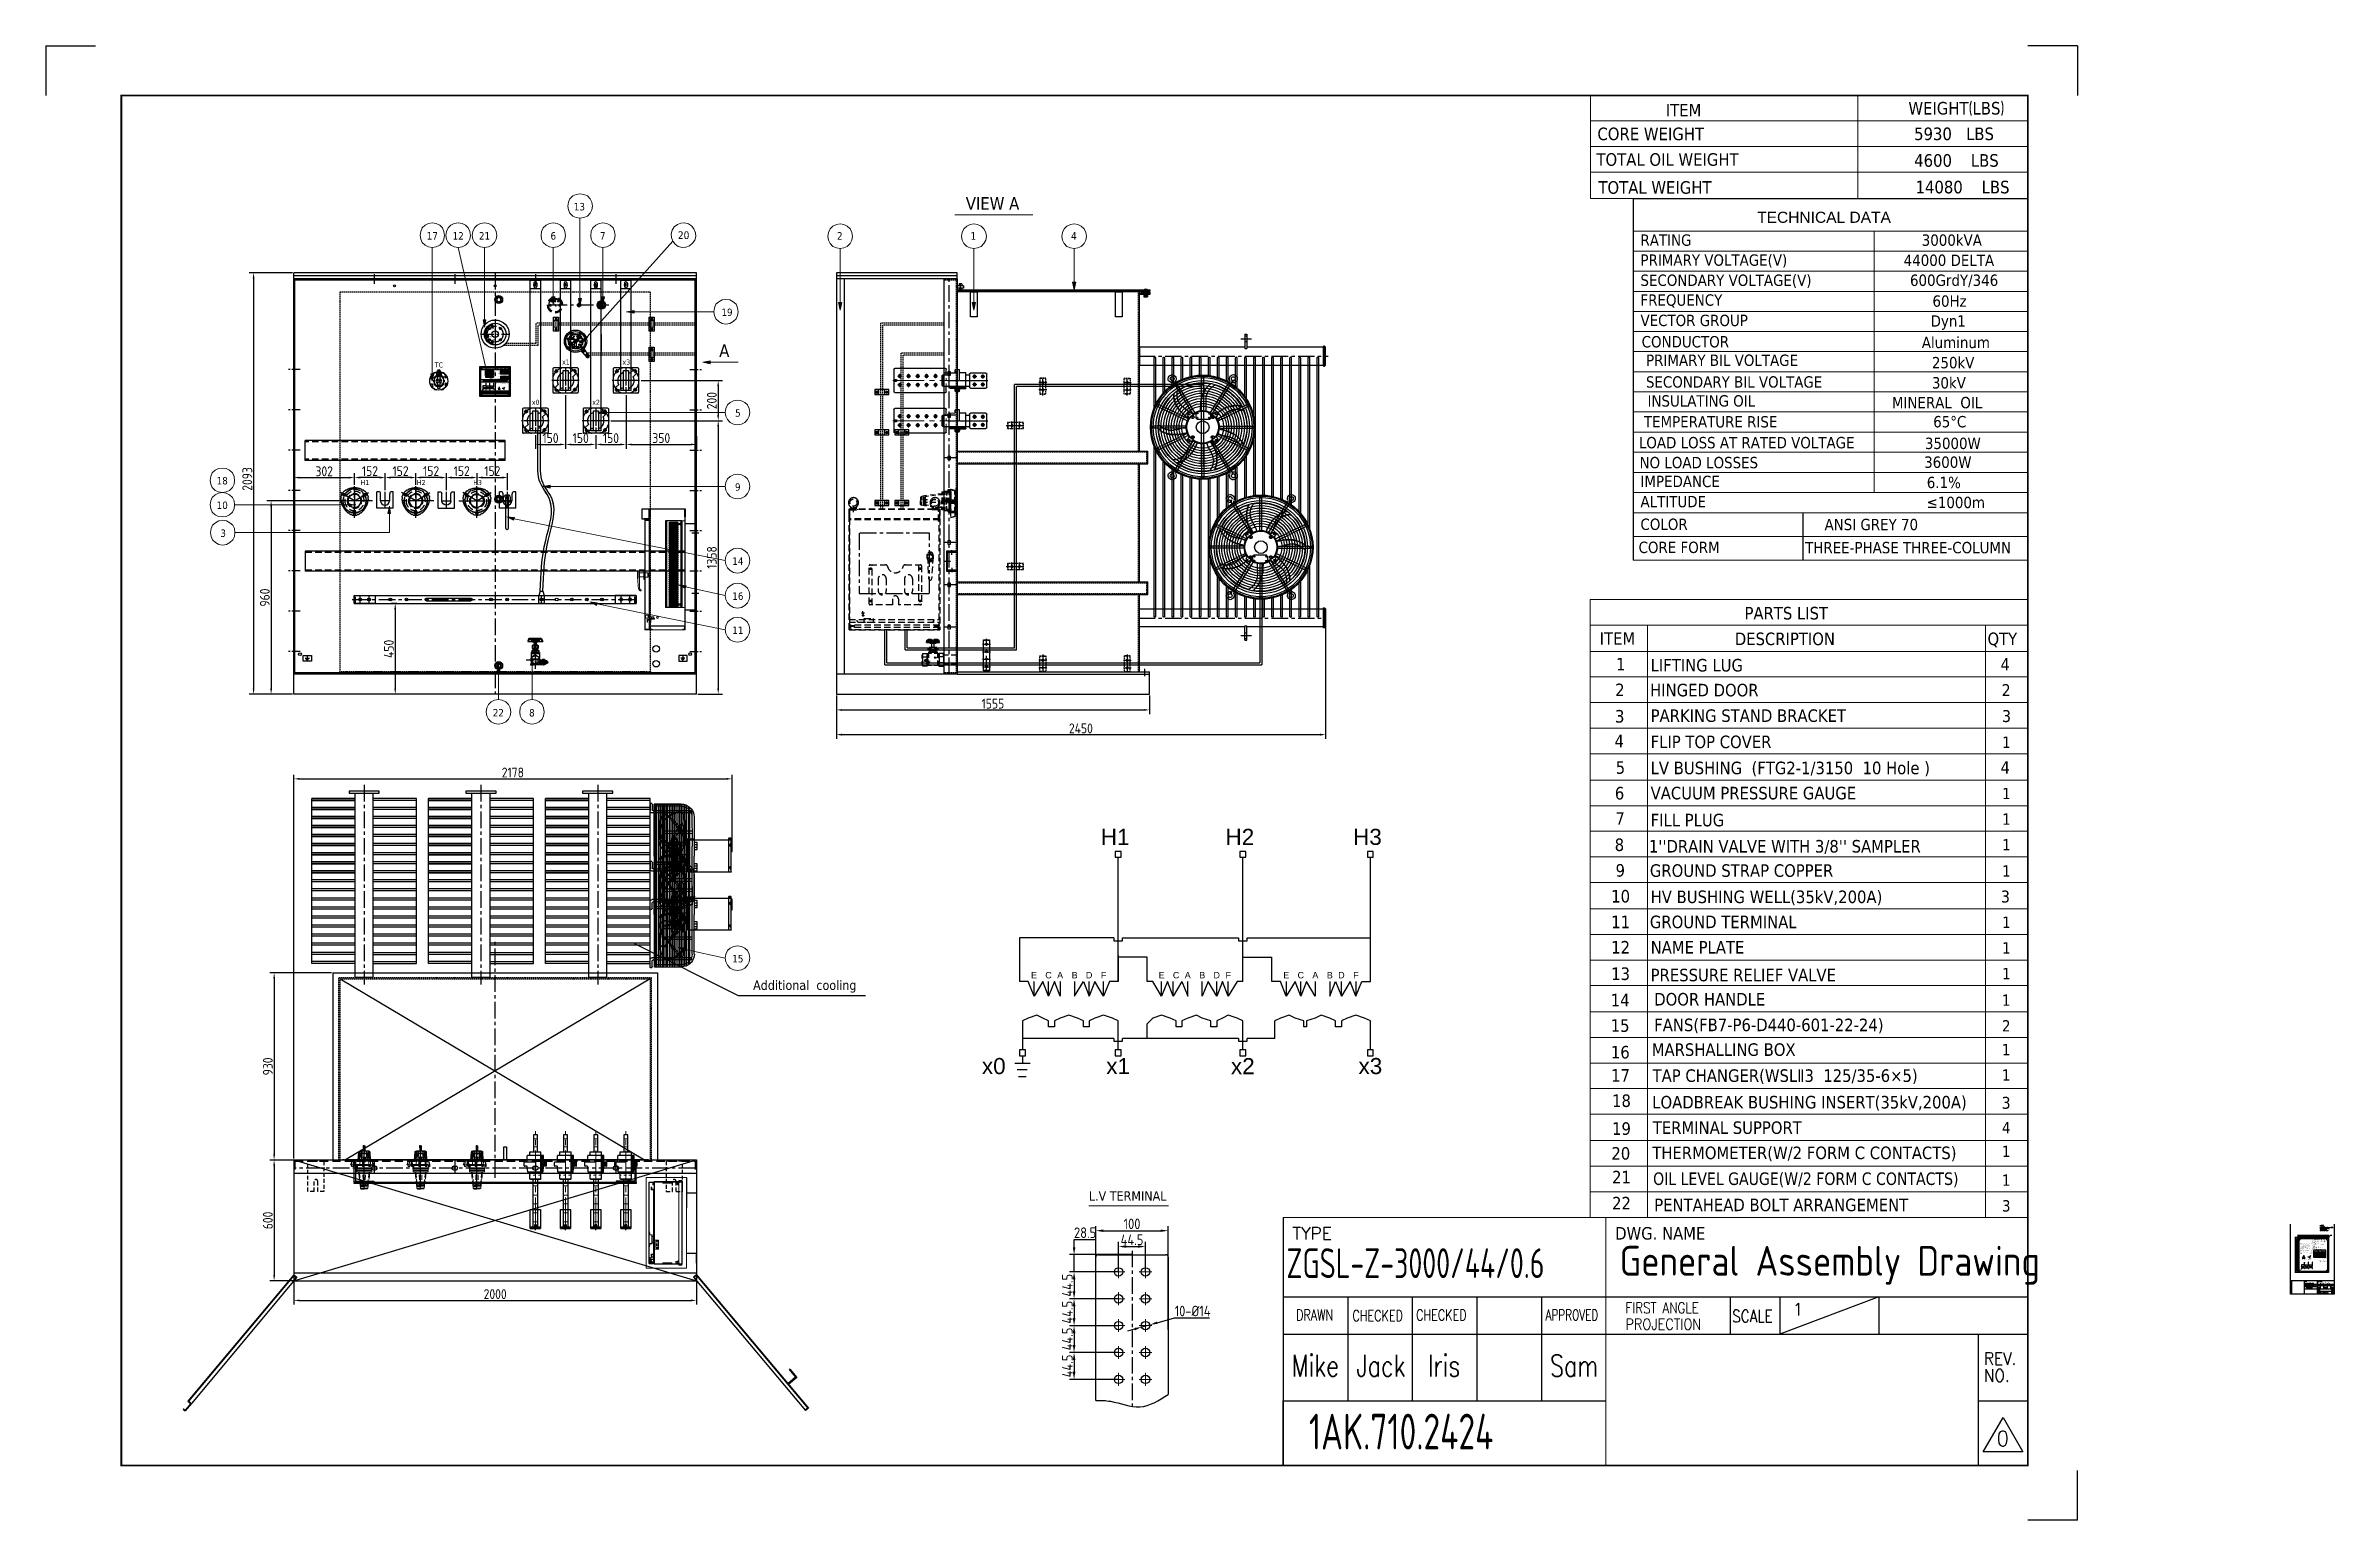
# Model space of a CAD drawing. Header units: millimetres. Extents: x 88585 to 99951, y -167251 to -159927.
import ezdxf
from ezdxf.enums import TextEntityAlignment as Align

# ---------------------------------------------------------------- set-up
doc = ezdxf.new("R2010")
doc.units = ezdxf.units.MM
doc.header["$LTSCALE"] = 13
for name, pattern in [('ACAD_ISO02W100', [15, 12, -3]), ('ACAD_ISO03W100', [1.18, 0.47, -0.71]), ('CENTER', [50.8, 31.75, -6.35, 6.35, -6.35]), ('CENTER2', [1.125, 0.75, -0.125, 0.125, -0.125]), ('CENTERX2', [101.6, 63.5, -12.7, 12.7, -12.7]), ('DASHED', [0.75, 0.5, -0.25]), ('HIDDEN', [9.525, 6.35, -3.175]), ('点画线', [18, 12, -2, 2, -2]), ('虚线', [2, 1, -1])]:
    doc.linetypes.add(name, pattern=pattern)
doc.layers.get('0').update_dxf_attribs({"color": 1, "linetype": 'CENTER'})
for name, color, linetype in [('1', 4, 'Continuous'), ('1轮廓实线层', 7, 'Continuous'), ('2', 3, 'Continuous'), ('2细线层', 4, 'Continuous'), ('3', 6, 'HIDDEN'), ('3中心线层', 1, 'CENTER'), ('4', 2, 'HIDDEN'), ('4虚线层', 6, 'DASHED'), ('5剖面线层', 2, 'Continuous'), ('6文字层', 3, 'Continuous'), ('C00-00-00', 7, 'Continuous'), ('PDF_Geometry', 7, 'Continuous'), ('PDF_几何图形', 7, 'Continuous'), ('中心线', 1, 'CENTER2'), ('图层2', 3, 'Continuous'), ('粗实线', 4, 'Continuous'), ('细实线', 2, 'Continuous'), ('虚线', 6, 'HIDDEN')]:
    doc.layers.add(name, color=color, linetype=linetype)
for name, color, linetype, lineweight in [('1粗实线', 4, 'Continuous', 50), ('中心线层', 1, '点画线', 18), ('剖面线层', 4, 'Continuous', 18), ('标注、文本', 3, 'Continuous', 25), ('虚线层', 6, '虚线', 18), ('铁心', 3, 'Continuous', 0)]:
    doc.layers.add(name, color=color, linetype=linetype, lineweight=lineweight)
doc.layers.add('paper', color=254, linetype='Continuous', plot=False)
doc.layers.add('PDF_实体填充', color=7, linetype='Continuous', true_color=0xffffff)
doc.styles.add('Arial_txtstyle_2.50_0_0', font='arial.ttf')
doc.styles.add('DWG_BLOCK', font='romant.shx', dxfattribs={"width": 0.8})
doc.styles.add('Note Text (ANSI)', font='arial.ttf')
doc.styles.add('PDF Arial', font='arial.ttf')
doc.styles.add('PDF FangSong', font='simfang.ttf')
doc.styles.add('ROMANS', font='romans.shx', dxfattribs={"bigfont": 'whgtxt.shx'})
doc.styles.get("Standard").update_dxf_attribs({"font": 'gbenor.shx', "bigfont": 'gbcbig.shx'})
doc.styles.add('Tahoma$001', font='tahoma.ttf', dxfattribs={"height": 2.159784})
doc.styles.add('Tahoma_txtstyle_28.83_0_0', font='tahoma.ttf')
doc.styles.add('Tahoma_txtstyle_28.93_0_0', font='tahoma.ttf')
doc.styles.add('Tahoma_txtstyle_30.40_0_0', font='tahoma.ttf')
doc.styles.add('Tahoma_txtstyle_30.51_0_0', font='tahoma.ttf')
doc.styles.add('Tahoma_txtstyle_38.05_0_0', font='tahoma.ttf')
doc.styles.add('宋体', font='msyh.ttf', dxfattribs={"width": 0.6})
doc.dimstyles.new('1-15', dxfattribs={"dimscale": 14, "dimtxt": 3.5, "dimasz": 2, "dimexe": 1.5, "dimexo": 0.5, "dimgap": 0.5, "dimtad": 1, "dimtoh": 1, "dimdec": 1, "dimdsep": 46, "dimtxsty": 'Standard', "dimcen": 2.5, "dimclrd": 3, "dimclre": 3, "dimclrt": 3, "dimadec": 0, "dimazin": 2, "dimtfac": 1, "dimtdec": 1, "dimtmove": 0, "dimatfit": 2, "dimfxl": 1, "dimarcsym": 0})
doc.dimstyles.new('ISO-25', dxfattribs={"dimtxt": 2.5, "dimasz": 2.5, "dimexe": 1.25, "dimexo": 0.625, "dimtad": 1, "dimtxsty": 'Standard', "dimcen": 2.5, "dimadec": 0, "dimazin": 0, "dimtfac": 1, "dimtmove": 0, "dimatfit": 3, "dimfxl": 1, "dimarcsym": 0})
doc.dimstyles.new('郁文书', dxfattribs={"dimscale": 15, "dimtxt": 3.5, "dimasz": 2.5, "dimexe": 1.5, "dimexo": 0, "dimgap": 0.5, "dimtad": 1, "dimtoh": 1, "dimtxsty": 'Standard', "dimcen": 2.5, "dimclrd": 3, "dimclre": 3, "dimclrt": 2, "dimadec": 0, "dimazin": 0, "dimtfac": 1, "dimtmove": 0, "dimatfit": 2, "dimfxl": 1, "dimarcsym": 0})

# ---------------------------------------------------------------- blocks, each defined once
blk = doc.blocks.new('*D825')
at = {"layer": '1', "color": 3, "lineweight": -2}
for p, q in [((93800, -166331), (93800, -165791)), ((93837, -165813), (94122, -165813)), ((94160, -166304), (94160, -165791))]:
    blk.add_line(p, q, dxfattribs=at)
at = {"layer": '1', "color": 3}
for points in [[(93837, -165807), (93837, -165819), (93800, -165813)], [(94122, -165807), (94122, -165819), (94160, -165813)]]:
    blk.add_solid(points, dxfattribs=at)
at = {"layer": 'Defpoints', "color": 0}
for p in [(94160, -165813), (93800, -166331), (94160, -166304)]:
    blk.add_point(p, dxfattribs=at)
at = {"layer": '1', "color": 2, "insert": (93980, -165779), "char_height": 52.5, "attachment_point": 5}
blk.add_mtext('100', dxfattribs=at)
blk = doc.blocks.new('*D826')
at = {"layer": '1', "color": 3, "lineweight": -2}
for p, q in [((94029, -166291), (94069, -166280)), ((94105, -166270), (94191, -166246)), ((94191, -166246), (94364, -166246)), ((93993, -166302), (93957, -166312))]:
    blk.add_line(p, q, dxfattribs=at)
at = {"layer": '1', "color": 3}
for points in [[(94104, -166264), (94107, -166276), (94069, -166280)], [(93991, -166296), (93994, -166308), (94029, -166291)]]:
    blk.add_solid(points, dxfattribs=at)
at = {"layer": 'Defpoints', "color": 0}
for p in [(94069, -166280), (94029, -166291)]:
    blk.add_point(p, dxfattribs=at)
at = {"layer": '1', "color": 2, "insert": (94281, -166212), "char_height": 52.5, "attachment_point": 5}
blk.add_mtext('10-%%C14', dxfattribs=at)
blk = doc.blocks.new('*D827')
at = {"layer": '1', "color": 3, "lineweight": -2}
for p, q in [((93980, -165932), (93670, -165932)), ((93692, -165895), (93692, -165857)), ((93692, -165857), (93795, -165857)), ((93692, -166018), (93692, -165932)), ((93913, -166018), (93670, -166018)), ((93692, -166055), (93692, -166093))]:
    blk.add_line(p, q, dxfattribs=at)
at = {"layer": '1', "color": 3}
for points in [[(93686, -165895), (93699, -165895), (93692, -165932)], [(93686, -166055), (93699, -166055), (93692, -166018)]]:
    blk.add_solid(points, dxfattribs=at)
at = {"layer": 'Defpoints', "color": 0}
for p in [(93692, -165932), (93980, -165932), (93913, -166018)]:
    blk.add_point(p, dxfattribs=at)
at = {"layer": '1', "color": 2, "insert": (93747, -165823), "char_height": 52.5, "attachment_point": 5}
blk.add_mtext('28.5', dxfattribs=at)
blk = doc.blocks.new('*D828')
at = {"layer": '1', "color": 3, "lineweight": -2}
for p, q in [((93913, -166018), (93913, -165869)), ((93951, -165892), (94009, -165892)), ((94047, -166018), (94047, -165869))]:
    blk.add_line(p, q, dxfattribs=at)
at = {"layer": '1', "color": 3}
for points in [[(93951, -165885), (93951, -165898), (93913, -165892)], [(94009, -165885), (94009, -165898), (94047, -165892)]]:
    blk.add_solid(points, dxfattribs=at)
at = {"layer": 'Defpoints', "color": 0}
for p in [(94047, -165892), (93913, -166018), (94047, -166018)]:
    blk.add_point(p, dxfattribs=at)
at = {"layer": '1', "color": 2, "insert": (93980, -165858), "char_height": 52.5, "attachment_point": 5}
blk.add_mtext('44.5', dxfattribs=at)
blk = doc.blocks.new('*D829')
at = {"layer": '1', "color": 3, "lineweight": -2}
for p, q in [((93913, -166018), (93670, -166018)), ((93913, -166151), (93670, -166151)), ((93692, -166055), (93692, -166114))]:
    blk.add_line(p, q, dxfattribs=at)
at = {"layer": '1', "color": 3}
for points in [[(93686, -166055), (93699, -166055), (93692, -166018)], [(93686, -166114), (93699, -166114), (93692, -166151)]]:
    blk.add_solid(points, dxfattribs=at)
at = {"layer": 'Defpoints', "color": 0}
for p in [(93913, -166018), (93692, -166151), (93913, -166151)]:
    blk.add_point(p, dxfattribs=at)
at = {"layer": '1', "color": 2, "insert": (93659, -166084), "char_height": 52.5, "attachment_point": 5, "rotation": 90}
blk.add_mtext('44.5', dxfattribs=at)
blk = doc.blocks.new('*D830')
at = {"layer": '1', "color": 3, "lineweight": -2}
for p, q in [((93913, -166151), (93670, -166151)), ((93692, -166189), (93692, -166247)), ((93913, -166285), (93670, -166285))]:
    blk.add_line(p, q, dxfattribs=at)
at = {"layer": '1', "color": 3}
for points in [[(93686, -166189), (93699, -166189), (93692, -166151)], [(93686, -166247), (93699, -166247), (93692, -166285)]]:
    blk.add_solid(points, dxfattribs=at)
at = {"layer": 'Defpoints', "color": 0}
for p in [(93913, -166151), (93692, -166285), (93913, -166285)]:
    blk.add_point(p, dxfattribs=at)
at = {"layer": '1', "color": 2, "insert": (93659, -166218), "char_height": 52.5, "attachment_point": 5, "rotation": 90}
blk.add_mtext('44.5', dxfattribs=at)
blk = doc.blocks.new('*D831')
at = {"layer": '1', "color": 3, "lineweight": -2}
for p, q in [((93913, -166285), (93670, -166285)), ((93692, -166322), (93692, -166381)), ((93913, -166418), (93670, -166418))]:
    blk.add_line(p, q, dxfattribs=at)
at = {"layer": '1', "color": 3}
for points in [[(93686, -166322), (93699, -166322), (93692, -166285)], [(93686, -166381), (93699, -166381), (93692, -166418)]]:
    blk.add_solid(points, dxfattribs=at)
at = {"layer": 'Defpoints', "color": 0}
for p in [(93913, -166285), (93692, -166418), (93913, -166418)]:
    blk.add_point(p, dxfattribs=at)
at = {"layer": '1', "color": 2, "insert": (93659, -166351), "char_height": 52.5, "attachment_point": 5, "rotation": 90}
blk.add_mtext('44.5', dxfattribs=at)
blk = doc.blocks.new('*D832')
at = {"layer": '1', "color": 3, "lineweight": -2}
for p, q in [((93913, -166418), (93670, -166418)), ((93692, -166456), (93692, -166514)), ((93913, -166552), (93670, -166552))]:
    blk.add_line(p, q, dxfattribs=at)
at = {"layer": '1', "color": 3}
for points in [[(93686, -166456), (93699, -166456), (93692, -166418)], [(93686, -166514), (93699, -166514), (93692, -166552)]]:
    blk.add_solid(points, dxfattribs=at)
at = {"layer": 'Defpoints', "color": 0}
for p in [(93913, -166418), (93692, -166552), (93913, -166552)]:
    blk.add_point(p, dxfattribs=at)
at = {"layer": '1', "color": 2, "insert": (93659, -166485), "char_height": 52.5, "attachment_point": 5, "rotation": 90}
blk.add_mtext('44.5', dxfattribs=at)
blk = doc.blocks.new('A$C78BF4BCD')
at = {"layer": '1', "color": 1, "linetype": 'CENTERX2', "lineweight": -3, "ltscale": 0.1}
for p, q in [((63, 37), (18, 37)), ((40, 0), (40, 82))]:
    blk.add_line(p, q, dxfattribs=at)
at = {"layer": '粗实线', "lineweight": 30}
for p, q in [((0, 0), (0, 82)), ((8, 82), (0, 82)), ((81, 0), (0, 0)), ((18, 37), (18, 72)), ((63, 37), (63, 72)), ((81, 82), (73, 82)), ((81, 0), (81, 82))]:
    blk.add_line(p, q, dxfattribs=at)
for centre, radius, start, end in [((8, 72), 10, 0, 90), ((40, 37), 22.5, 180, 0), ((73, 72), 10, 90, 180)]:
    blk.add_arc(centre, radius, start, end, dxfattribs=at)
blk = doc.blocks.new('A$C03F92070')
at = {"layer": '4虚线层', "ltscale": 5}
for p, q in [((68, 40), (68, 116)), ((16, 95), (11, 98)), ((16, 108), (22, 104)), ((23, 71), (112, 71)), ((62, 9), (62, 15)), ((73, 15), (73, 9)), ((114, 104), (119, 108)), ((125, 98), (119, 95))]:
    blk.add_line(p, q, dxfattribs=at)
for radius in [57.5, 48, 36, 32.5]:
    blk.add_circle((68, 71), radius, dxfattribs=at)
at = {"layer": '4虚线层', "ltscale": 5, "extrusion": (0, 0, -1)}
for centre, radius, start, end in [((-68, 71), 71.5, 20.9645, 39.0355), ((-69, 46), 90, 51.0831, 52.2343), ((-69, 46), 90, 55.4521, 61.3818), ((-69, 46), 90, 64.9245, 71.0219), ((-62, 65), 70, 71.0219, 87.9453), ((-68, -88), 224, 87.9453, 92.0547), ((-73, 65), 70, 92.0547, 108.9781), ((-67, 46), 90, 108.9781, 115.0755), ((-67, 46), 90, 118.6182, 124.5479), ((-67, 46), 90, 127.7657, 128.9169), ((-68, 71), 71.5, 140.9645, 159.0355), ((-90, 83), 90, 358.6182, 4.5479), ((-90, 83), 90, 349.4672, 355.0755), ((-90, 83), 90, 7.7657, 8.9169), ((-70, 79), 70, 331.9245, 349.4672), ((-206, 152), 224, 327.6503, 331.9245), ((-76, 70), 70, 310.1708, 327.6503), ((-89, 85), 90, 304.9245, 310.1708), ((-89, 85), 90, 295.4521, 301.3818), ((-89, 85), 90, 291.0831, 292.2343), ((-68, 71), 71.5, 260.9645, 279.0355), ((-47, 85), 90, 247.7657, 248.9169), ((-47, 85), 90, 238.6182, 244.5479), ((-47, 85), 90, 233.0262, 235.0755), ((-59, 69), 70, 212.3568, 233.0262), ((71, 151), 224, 207.2178, 212.3568), ((-66, 81), 70, 186.6023, 207.2178), ((-46, 83), 90, 171.0831, 172.2343), ((-46, 83), 90, 175.4521, 181.3818), ((-46, 83), 90, 184.9245, 186.6023)]:
    blk.add_arc(centre, radius, start, end, dxfattribs=at)
at = {"layer": '4虚线层', "ltscale": 5}
for centre, start, end in [((14, 103), 60, 240), ((19, 100), 240, 60), ((68, 15), 0, 180), ((68, 9), 180, 0), ((116, 100), 120, 300), ((122, 103), 300, 120)]:
    blk.add_arc(centre, 5.5, start, end, dxfattribs=at)
for points, knots in [([(15, 118), (15, 118), (14, 118), (14, 118), (14, 118), (14, 118), (14, 118)], [0, 0, 0, 0, 0.251749, 0.501948, 0.751171, 1, 1, 1, 1]), ([(14, 118), (14, 118), (14, 118), (14, 118), (14, 118), (14, 118), (14, 118)], [0, 0, 0, 0, 0.251777, 0.501943, 0.751136, 1, 1, 1, 1]), ([(14, 118), (14, 118), (14, 118), (14, 118), (14, 118), (14, 118), (14, 118)], [0, 0, 0, 0, 0.272943, 0.542517, 0.809704, 1, 1, 1, 1]), ([(16, 119), (16, 119), (16, 119), (15, 119), (15, 119), (15, 119), (15, 119), (15, 119), (15, 118), (15, 118), (15, 118), (15, 118)], [0, 0, 0, 0, 0.114473, 0.22719, 0.338528, 0.448878, 0.558641, 0.668227, 0.778044, 0.888502, 1, 1, 1, 1]), ([(18, 121), (18, 121), (18, 121), (18, 120), (17, 120), (17, 120), (17, 120), (16, 120), (16, 119), (16, 119), (16, 119)], [0, 0, 0, 0, 0.026865, 0.187364, 0.351072, 0.511786, 0.674931, 0.783277, 0.891149, 1, 1, 1, 1]), ([(31, 128), (31, 128), (31, 128), (31, 128), (31, 128), (31, 128), (30, 128), (30, 128), (30, 128), (30, 128), (30, 127), (29, 127), (29, 127), (29, 127), (28, 127), (28, 127), (28, 127), (27, 126), (27, 126), (27, 126), (27, 126), (26, 126), (26, 126), (26, 126), (26, 126), (26, 125), (26, 125), (26, 125), (26, 125), (26, 125), (26, 125), (26, 125)], [0, 0, 0, 0, 0.043819, 0.043819, 0.119878, 0.119878, 0.195937, 0.195937, 0.271996, 0.271996, 0.348055, 0.348055, 0.424114, 0.424114, 0.500173, 0.500173, 0.576231, 0.576231, 0.65229, 0.65229, 0.728349, 0.728349, 0.804408, 0.804408, 0.880467, 0.880467, 0.956526, 0.956526, 0.994556, 0.994556, 1, 1, 1, 1]), ([(31, 128), (31, 128), (31, 128), (30, 128), (30, 128), (30, 128), (30, 128), (30, 127), (30, 127), (30, 127), (30, 127), (30, 127), (30, 127), (29, 126), (29, 126), (29, 126), (29, 126), (28, 126), (28, 126), (28, 126), (27, 126), (27, 126), (27, 126), (27, 126), (26, 126), (26, 126), (26, 126), (26, 125)], [0, 0, 0, 0, 0.0625, 0.0625, 0.125, 0.125, 0.1875, 0.1875, 0.25, 0.25, 0.3125, 0.3125, 0.375, 0.375, 0.4375, 0.4375, 0.5, 0.5, 0.625, 0.625, 0.75, 0.75, 0.8125, 0.8125, 0.875, 0.875, 1, 1, 1, 1]), ([(110, 125), (110, 125), (110, 125), (110, 125), (110, 125), (110, 125), (110, 125), (110, 126), (110, 126), (109, 126), (109, 126), (109, 126), (109, 126), (108, 126), (108, 126), (108, 127), (108, 127), (107, 127), (107, 127), (107, 127), (107, 127), (106, 127), (106, 128), (106, 128), (106, 128), (105, 128), (105, 128), (105, 128), (105, 128), (105, 128), (105, 128), (105, 128), (105, 128), (105, 128)], [0, 0, 0, 0, 0.005743, 0.005743, 0.043766, 0.043766, 0.119813, 0.119813, 0.195859, 0.195859, 0.271906, 0.271906, 0.347952, 0.347952, 0.423999, 0.423999, 0.500046, 0.500046, 0.576092, 0.576092, 0.652139, 0.652139, 0.728185, 0.728185, 0.804232, 0.804232, 0.880279, 0.880279, 0.956325, 0.956325, 0.994349, 0.994349, 1, 1, 1, 1]), ([(110, 125), (110, 126), (110, 126), (110, 126), (110, 126), (109, 126), (109, 126), (108, 126), (108, 126), (108, 126), (107, 126), (107, 126), (107, 126), (107, 126), (106, 126), (106, 127), (106, 127), (106, 127), (106, 127), (106, 127), (106, 127), (105, 128), (105, 128), (105, 128), (105, 128), (105, 128), (105, 128), (105, 128)], [0, 0, 0, 0, 0.0625, 0.0625, 0.125, 0.125, 0.25, 0.25, 0.375, 0.375, 0.5, 0.5, 0.5625, 0.5625, 0.625, 0.625, 0.6875, 0.6875, 0.75, 0.75, 0.8125, 0.8125, 0.875, 0.875, 0.9375, 0.9375, 1, 1, 1, 1]), ([(120, 119), (120, 119), (120, 119), (120, 119), (120, 119), (119, 120), (119, 120), (119, 120), (119, 120), (118, 120), (118, 120), (118, 121), (118, 121), (118, 121)], [0, 0, 0, 0, 0.05466, 0.108896, 0.162888, 0.216817, 0.270864, 0.325211, 0.488741, 0.649833, 0.813717, 0.974388, 1, 1, 1, 1]), ([(121, 118), (121, 118), (121, 118), (121, 118), (121, 119), (121, 119), (121, 119), (120, 119), (120, 119), (120, 119), (120, 119), (120, 119)], [0, 0, 0, 0, 0.111498, 0.221956, 0.331773, 0.441359, 0.551122, 0.661472, 0.77281, 0.885527, 1, 1, 1, 1]), ([(121, 118), (121, 118), (121, 118), (121, 118), (121, 118), (121, 118), (121, 118)], [0, 0, 0, 0, 0.248829, 0.498052, 0.748251, 1, 1, 1, 1]), ([(122, 118), (122, 118), (122, 118), (122, 118), (122, 118), (122, 118), (121, 118)], [0, 0, 0, 0, 0.248864, 0.498057, 0.748223, 1, 1, 1, 1]), ([(122, 118), (122, 118), (122, 118), (122, 118), (122, 118), (122, 118), (122, 118)], [0, 0, 0, 0, 0.190293, 0.457482, 0.727057, 1, 1, 1, 1]), ([(1, 93), (1, 93), (0, 93), (0, 92), (0, 92), (0, 92), (0, 92), (0, 92), (0, 91), (0, 91), (0, 91), (0, 90), (0, 90), (0, 90)], [0, 0, 0, 0, 0.05466, 0.108897, 0.162889, 0.216817, 0.270864, 0.325211, 0.488741, 0.649833, 0.813717, 0.974388, 1, 1, 1, 1]), ([(0, 81), (0, 81), (0, 81), (0, 81), (0, 81), (0, 81), (0, 81), (0, 81), (0, 81), (0, 80), (0, 80), (0, 80), (0, 80), (0, 79), (0, 79), (0, 79), (0, 78), (0, 78), (0, 78), (0, 77), (0, 77), (0, 77), (0, 76), (0, 76), (0, 76), (0, 76), (0, 76), (0, 75), (0, 75), (0, 75), (0, 75), (0, 75), (0, 75), (0, 75)], [0, 0, 0, 0, 0.005743, 0.005743, 0.043766, 0.043766, 0.119813, 0.119813, 0.195859, 0.195859, 0.271906, 0.271906, 0.347952, 0.347952, 0.423999, 0.423999, 0.500046, 0.500046, 0.576092, 0.576092, 0.652139, 0.652139, 0.728185, 0.728185, 0.804232, 0.804232, 0.880279, 0.880279, 0.956325, 0.956325, 0.994349, 0.994349, 1, 1, 1, 1]), ([(0, 81), (0, 81), (0, 81), (0, 81), (0, 81), (0, 80), (0, 80), (0, 79), (1, 79), (1, 79), (1, 78), (1, 78), (1, 78), (1, 78), (1, 77), (1, 77), (1, 77), (1, 77), (1, 77), (1, 76), (1, 76), (1, 76), (0, 76), (0, 76), (0, 76), (0, 76), (0, 75), (0, 75)], [0, 0, 0, 0, 0.0625, 0.0625, 0.125, 0.125, 0.25, 0.25, 0.375, 0.375, 0.5, 0.5, 0.5625, 0.5625, 0.625, 0.625, 0.6875, 0.6875, 0.75, 0.75, 0.8125, 0.8125, 0.875, 0.875, 0.9375, 0.9375, 1, 1, 1, 1]), ([(1, 95), (1, 95), (1, 95), (1, 94), (1, 94), (1, 94), (1, 94)], [0, 0, 0, 0, 0.248829, 0.498052, 0.748251, 1, 1, 1, 1]), ([(1, 95), (1, 95), (1, 95), (1, 95), (1, 95), (1, 95), (1, 95)], [0, 0, 0, 0, 0.190297, 0.457484, 0.727058, 1, 1, 1, 1]), ([(1, 94), (1, 94), (1, 94), (1, 94), (1, 94), (1, 94), (1, 93), (1, 93), (1, 93), (1, 93), (1, 93), (1, 93)], [0, 0, 0, 0, 0.111498, 0.221956, 0.331773, 0.441359, 0.551122, 0.661472, 0.77281, 0.885527, 1, 1, 1, 1]), ([(37, 11), (37, 11), (37, 11), (37, 11), (37, 11), (38, 11), (38, 11), (38, 11), (38, 11), (38, 10), (39, 10), (39, 10), (39, 10), (39, 10), (40, 10), (40, 9), (40, 9), (41, 9), (41, 9), (41, 9), (41, 9), (42, 8), (42, 8), (42, 8), (42, 8), (42, 8), (42, 8), (42, 8), (42, 8), (42, 8), (42, 8), (42, 8)], [0, 0, 0, 0, 0.043819, 0.043819, 0.119878, 0.119878, 0.195937, 0.195937, 0.271996, 0.271996, 0.348055, 0.348055, 0.424114, 0.424114, 0.500173, 0.500173, 0.576231, 0.576231, 0.65229, 0.65229, 0.728349, 0.728349, 0.804408, 0.804408, 0.880467, 0.880467, 0.956526, 0.956526, 0.994556, 0.994556, 1, 1, 1, 1]), ([(37, 11), (38, 11), (38, 11), (38, 11), (38, 11), (38, 11), (38, 11), (38, 11), (38, 11), (39, 11), (39, 11), (39, 11), (39, 11), (40, 11), (40, 11), (40, 10), (40, 10), (40, 10), (41, 10), (41, 9), (41, 9), (41, 9), (41, 9), (42, 9), (42, 8), (42, 8), (42, 8), (42, 8)], [0, 0, 0, 0, 0.0625, 0.0625, 0.125, 0.125, 0.1875, 0.1875, 0.25, 0.25, 0.3125, 0.3125, 0.375, 0.375, 0.4375, 0.4375, 0.5, 0.5, 0.625, 0.625, 0.75, 0.75, 0.8125, 0.8125, 0.875, 0.875, 1, 1, 1, 1]), ([(50, 4), (50, 4), (50, 4), (51, 3), (51, 3), (51, 3), (52, 3), (52, 3), (52, 3), (53, 3), (53, 3)], [0, 0, 0, 0, 0.026866, 0.187364, 0.351073, 0.511786, 0.674931, 0.783277, 0.891149, 1, 1, 1, 1]), ([(53, 3), (53, 3), (53, 2), (53, 2), (53, 2), (53, 2), (53, 2), (54, 2), (54, 2), (54, 2), (54, 2), (54, 2)], [0, 0, 0, 0, 0.114473, 0.22719, 0.338528, 0.448878, 0.558641, 0.668227, 0.778044, 0.888502, 1, 1, 1, 1]), ([(54, 2), (54, 2), (54, 2), (54, 2), (54, 2), (54, 2), (54, 2)], [0, 0, 0, 0, 0.251749, 0.501948, 0.751171, 1, 1, 1, 1]), ([(54, 2), (54, 2), (54, 2), (55, 2), (55, 2), (55, 2), (55, 2)], [0, 0, 0, 0, 0.251777, 0.501943, 0.751136, 1, 1, 1, 1]), ([(55, 2), (55, 2), (55, 2), (55, 2), (55, 2), (55, 2), (55, 2)], [0, 0, 0, 0, 0.272943, 0.542518, 0.809705, 1, 1, 1, 1]), ([(81, 2), (81, 2), (81, 2), (82, 2), (82, 2), (82, 2), (82, 2)], [0, 0, 0, 0, 0.248829, 0.498052, 0.748251, 1, 1, 1, 1]), ([(81, 2), (81, 2), (81, 2), (81, 2), (81, 2), (81, 2), (81, 2)], [0, 0, 0, 0, 0.248864, 0.498057, 0.748223, 1, 1, 1, 1]), ([(81, 2), (81, 2), (81, 2), (81, 2), (81, 2), (81, 2), (81, 2)], [0, 0, 0, 0, 0.190295, 0.457482, 0.727057, 1, 1, 1, 1]), ([(82, 2), (82, 2), (82, 2), (82, 2), (82, 2), (82, 2), (82, 2), (83, 2), (83, 2), (83, 2), (83, 3), (83, 3)], [0, 0, 0, 0, 0.111498, 0.221956, 0.331773, 0.441359, 0.551122, 0.661472, 0.77281, 0.885527, 1, 1, 1, 1]), ([(83, 3), (83, 3), (83, 3), (83, 3), (84, 3), (84, 3), (84, 3), (84, 3), (84, 3), (85, 3), (85, 3), (85, 4), (85, 4), (85, 4)], [0, 0, 0, 0, 0.05466, 0.108897, 0.162889, 0.216817, 0.270864, 0.325211, 0.488741, 0.649834, 0.813718, 0.974389, 1, 1, 1, 1]), ([(93, 8), (93, 8), (93, 8), (93, 8), (93, 8), (93, 8), (94, 8), (94, 8), (94, 8), (94, 8), (94, 8), (95, 9), (95, 9), (95, 9), (95, 9), (96, 9), (96, 9), (96, 10), (96, 10), (97, 10), (97, 10), (97, 10), (97, 10), (98, 11), (98, 11), (98, 11), (98, 11), (98, 11), (98, 11), (98, 11), (98, 11), (98, 11), (98, 11), (98, 11)], [0, 0, 0, 0, 0.005743, 0.005743, 0.043766, 0.043766, 0.119813, 0.119813, 0.195859, 0.195859, 0.271906, 0.271906, 0.347952, 0.347952, 0.423999, 0.423999, 0.500046, 0.500046, 0.576092, 0.576092, 0.652139, 0.652139, 0.728185, 0.728185, 0.804232, 0.804232, 0.880279, 0.880279, 0.956325, 0.956325, 0.994349, 0.994349, 1, 1, 1, 1]), ([(94, 8), (94, 8), (94, 8), (94, 8), (94, 8), (94, 9), (94, 9), (95, 9), (95, 9), (95, 10), (95, 10), (96, 10), (96, 10), (96, 11), (96, 11), (96, 11), (97, 11), (97, 11), (97, 11), (97, 11), (97, 11), (98, 11), (98, 11), (98, 11), (98, 11), (98, 11), (98, 11), (98, 11)], [0, 0, 0, 0, 0.0625, 0.0625, 0.125, 0.125, 0.25, 0.25, 0.375, 0.375, 0.5, 0.5, 0.5625, 0.5625, 0.625, 0.625, 0.6875, 0.6875, 0.75, 0.75, 0.8125, 0.8125, 0.875, 0.875, 0.9375, 0.9375, 1, 1, 1, 1]), ([(135, 95), (135, 95), (135, 95), (135, 95), (135, 95), (135, 95), (135, 95)], [0, 0, 0, 0, 0.272943, 0.542517, 0.809704, 1, 1, 1, 1]), ([(135, 95), (135, 95), (135, 95), (135, 95), (135, 95), (135, 95), (135, 95)], [0, 0, 0, 0, 0.251777, 0.501943, 0.751136, 1, 1, 1, 1]), ([(135, 94), (135, 94), (135, 94), (135, 94), (135, 95), (135, 95), (135, 95)], [0, 0, 0, 0, 0.251749, 0.501948, 0.751171, 1, 1, 1, 1]), ([(135, 93), (135, 93), (135, 93), (135, 93), (135, 93), (135, 93), (135, 94), (135, 94), (135, 94), (135, 94), (135, 94), (135, 94)], [0, 0, 0, 0, 0.114473, 0.22719, 0.338528, 0.448878, 0.558641, 0.668227, 0.778044, 0.888502, 1, 1, 1, 1]), ([(135, 90), (135, 90), (135, 90), (135, 91), (135, 91), (135, 91), (135, 92), (135, 92), (135, 92), (135, 93), (135, 93)], [0, 0, 0, 0, 0.026865, 0.187364, 0.351073, 0.511786, 0.674931, 0.783277, 0.891149, 1, 1, 1, 1]), ([(135, 75), (135, 75), (135, 75), (135, 75), (135, 75), (135, 76), (135, 76), (135, 76), (135, 76), (135, 77), (135, 77), (136, 77), (136, 77), (136, 78), (136, 78), (136, 78), (136, 79), (136, 79), (136, 79), (136, 80), (136, 80), (136, 80), (136, 80), (136, 81), (136, 81), (136, 81), (136, 81), (136, 81), (136, 81), (136, 81), (136, 81), (136, 81)], [0, 0, 0, 0, 0.043819, 0.043819, 0.119878, 0.119878, 0.195937, 0.195937, 0.271996, 0.271996, 0.348055, 0.348055, 0.424114, 0.424114, 0.500173, 0.500173, 0.576232, 0.576232, 0.65229, 0.65229, 0.728349, 0.728349, 0.804408, 0.804408, 0.880467, 0.880467, 0.956526, 0.956526, 0.994556, 0.994556, 1, 1, 1, 1]), ([(135, 75), (135, 75), (135, 76), (135, 76), (135, 76), (135, 76), (135, 76), (135, 76), (135, 76), (135, 77), (135, 77), (135, 77), (135, 77), (135, 77), (135, 78), (135, 78), (135, 78), (135, 78), (135, 79), (135, 79), (135, 79), (135, 80), (135, 80), (135, 80), (136, 80), (136, 81), (136, 81), (136, 81)], [0, 0, 0, 0, 0.0625, 0.0625, 0.125, 0.125, 0.1875, 0.1875, 0.25, 0.25, 0.3125, 0.3125, 0.375, 0.375, 0.4375, 0.4375, 0.5, 0.5, 0.625, 0.625, 0.75, 0.75, 0.8125, 0.8125, 0.875, 0.875, 1, 1, 1, 1])]:
    blk.add_open_spline(points, degree=3, knots=knots, dxfattribs=at)
blk.add_open_spline([(1, 95), (1, 95), (1, 95), (1, 95)], degree=3, dxfattribs=at)
blk = doc.blocks.new('A$C712F3155')
at = {"layer": '1', "color": 1, "linetype": 'CENTERX2', "lineweight": -3, "ltscale": 0.1}
for p, q in [((90, 84), (20, 125)), ((90, 0), (90, 157)), ((90, 130), (90, 35)), ((90, 84), (160, 125)), ((0, 84), (159, 84))]:
    blk.add_line(p, q, dxfattribs=at)
blk.add_circle((90, 84), 59, dxfattribs=at)
at = {"layer": '2细线层'}
for centre in [(39, 114), (141, 114), (90, 25)]:
    blk.add_circle(centre, 5, dxfattribs=at)
at = {"layer": '标注、文本'}
for centre in [(39, 114), (141, 114), (90, 25)]:
    blk.add_arc(centre, 5.5, 242.6715, 150, dxfattribs=at)
at = {"layer": '粗实线'}
blk.add_circle((90, 84), 32.5, dxfattribs=at)
blk = doc.blocks.new('A$C41791604')
blk.add_line((22, 19), (22, 19))
at = {"layer": '1', "color": 1, "linetype": 'CENTERX2', "lineweight": -3, "ltscale": 0.1}
for p, q in [((22, 102), (22, 121)), ((68, 131), (68, 0)), ((68, 123), (68, 7)), ((114, 102), (114, 121)), ((136, 65), (0, 65)), ((126, 65), (10, 65)), ((13, 111), (32, 111)), ((32, 19), (13, 19)), ((22, 10), (22, 29)), ((123, 111), (104, 111)), ((104, 19), (123, 19)), ((114, 10), (114, 29))]:
    blk.add_line(p, q, dxfattribs=at)
for start, end in [(105.9424, 164.0639), (15.9361, 74.0576), (195.9361, 219.268), (224.9998, 254.0576), (285.9424, 344.0639)]:
    blk.add_arc((68, 65), 65, start, end, dxfattribs=at)
at = {"layer": '1粗实线', "lineweight": -3, "ltscale": 3}
blk.add_lwpolyline([(56, 115), (81, 115), (81, 15), (56, 15)], close=True, dxfattribs=at)
at = {"layer": '粗实线', "lineweight": 30}
for p, q in [((5, 124), (5, 7)), ((127, 128), (9, 128)), ((87, 101), (103, 117)), ((108, 112), (103, 117)), ((131, 124), (131, 7)), ((127, 3), (9, 3)), ((16, 31), (32, 46)), ((21, 26), (16, 31)), ((33, 14), (28, 18)), ((33, 14), (49, 29)), ((104, 84), (120, 100)), ((120, 100), (115, 105))]:
    blk.add_line(p, q, dxfattribs=at)
for centre in [(22, 111), (114, 19)]:
    blk.add_circle(centre, 6.5, dxfattribs=at)
for centre, radius, start, end in [((9, 124), 4, 90, 180), ((114, 111), 6.5, 277.0201, 172.9799), ((127, 124), 4, 0, 90), ((9, 7), 4, 180, 270), ((22, 19), 6.5, 97.0201, 352.9799), ((22, 19), 6.5, 135, 315), ((68, 65), 41, 107.7508, 207.9814), ((68, 65), 41, 242.0186, 252.2492), ((68, 65), 41, 62.0186, 72.2492), ((68, 65), 41, 287.7508, 27.9814), ((127, 7), 4, 270, 360)]:
    blk.add_arc(centre, radius, start, end, dxfattribs=at)
blk = doc.blocks.new('A$C611D0E0A')
at = {"layer": '粗实线', "lineweight": 30}
h = blk.add_hatch(color=256, dxfattribs=at)
h.dxf.hatch_style = 2
h.paths.add_polyline_path([(0.38, 1.19), (0.68, 1.19), (0.68, 1.35), (0.38, 1.35)])
h = blk.add_hatch(color=256, dxfattribs=at)
h.dxf.hatch_style = 2
h.paths.add_polyline_path([(0.42, 1.65), (0.47, 1.65), (0.47, 1.61)])
h = blk.add_hatch(color=256, dxfattribs=at)
h.dxf.hatch_style = 2
h.paths.add_polyline_path([(0.59, 1.99), (0.63, 1.99), (0.63, 1.95)])
h = blk.add_hatch(color=256, dxfattribs=at)
h.dxf.hatch_style = 2
h.paths.add_polyline_path([(0.63, 1.86), (0.89, 1.86), (0.89, 1.99), (0.63, 1.99)])
h = blk.add_hatch(color=256, dxfattribs=at)
h.dxf.hatch_style = 2
h.paths.add_polyline_path([(0.93, 2.2), (0.93, 2.16), (0.97, 2.16)])
h = blk.add_hatch(color=256, dxfattribs=at)
h.dxf.hatch_style = 2
h.paths.add_polyline_path([(0.93, 1.9), (1.14, 1.48), (1.27, 1.48)])
h = blk.add_hatch(color=256, dxfattribs=at)
h.dxf.hatch_style = 2
h.paths.add_polyline_path([(1.14, 1.48), (1.19, 1.44), (1.4, 1.44)])
h = blk.add_hatch(color=256, dxfattribs=at)
h.dxf.hatch_style = 2
h.paths.add_polyline_path([(1.14, 1.48), (1.27, 1.48), (1.4, 1.44)])
h = blk.add_hatch(color=256, dxfattribs=at)
h.dxf.hatch_style = 2
h.paths.add_polyline_path([(1.19, 1.35), (1.14, 1.31), (1.44, 1.31)])
h = blk.add_hatch(color=256, dxfattribs=at)
h.dxf.hatch_style = 2
h.paths.add_polyline_path([(1.14, 1.31), (1.19, 1.27), (1.44, 1.27)])
h = blk.add_hatch(color=256, dxfattribs=at)
h.dxf.hatch_style = 2
h.paths.add_polyline_path([(1.14, 1.31), (1.44, 1.31), (1.44, 1.27)])
h = blk.add_hatch(color=256, dxfattribs=at)
h.dxf.hatch_style = 2
h.paths.add_polyline_path([(1.19, 1.9), (1.44, 1.9), (1.44, 2.03), (1.19, 2.03)])
h = blk.add_hatch(color=256, dxfattribs=at)
h.dxf.hatch_style = 2
h.paths.add_polyline_path([(1.19, 1.44), (1.19, 1.4), (1.4, 1.4)])
h = blk.add_hatch(color=256, dxfattribs=at)
h.dxf.hatch_style = 2
h.paths.add_polyline_path([(1.19, 1.44), (1.4, 1.44), (1.4, 1.4)])
h = blk.add_hatch(color=256, dxfattribs=at)
h.dxf.hatch_style = 2
h.paths.add_polyline_path([(1.19, 1.4), (1.19, 1.35), (1.44, 1.35)])
h = blk.add_hatch(color=256, dxfattribs=at)
h.dxf.hatch_style = 2
h.paths.add_polyline_path([(1.19, 1.4), (1.4, 1.4), (1.44, 1.35)])
h = blk.add_hatch(color=256, dxfattribs=at)
h.dxf.hatch_style = 2
h.paths.add_polyline_path([(1.19, 1.35), (1.44, 1.35), (1.44, 1.31)])
h = blk.add_hatch(color=256, dxfattribs=at)
h.dxf.hatch_style = 2
h.paths.add_polyline_path([(1.19, 1.27), (1.23, 1.23), (1.48, 1.23)])
h = blk.add_hatch(color=256, dxfattribs=at)
h.dxf.hatch_style = 2
h.paths.add_polyline_path([(1.19, 1.27), (1.44, 1.27), (1.48, 1.23)])
h = blk.add_hatch(color=256, dxfattribs=at)
h.dxf.hatch_style = 2
h.paths.add_polyline_path([(1.23, 1.23), (1.31, 1.19), (1.48, 1.19)])
h = blk.add_hatch(color=256, dxfattribs=at)
h.dxf.hatch_style = 2
h.paths.add_polyline_path([(1.23, 1.23), (1.48, 1.23), (1.48, 1.19)])
h = blk.add_hatch(color=256, dxfattribs=at)
h.dxf.hatch_style = 2
h.paths.add_polyline_path([(1.31, 1.19), (1.35, 1.1), (1.57, 1.1)])
h = blk.add_hatch(color=256, dxfattribs=at)
h.dxf.hatch_style = 2
h.paths.add_polyline_path([(1.31, 1.19), (1.48, 1.19), (1.57, 1.1)])
h = blk.add_hatch(color=256, dxfattribs=at)
h.dxf.hatch_style = 2
h.paths.add_polyline_path([(1.35, 1.1), (1.57, 1.1), (1.4, 0.97)])
h = blk.add_hatch(color=256, dxfattribs=at)
h.dxf.hatch_style = 2
h.paths.add_polyline_path([(1.69, 2.2), (1.65, 2.16), (1.69, 2.16)])
h = blk.add_hatch(color=256, dxfattribs=at)
h.dxf.hatch_style = 2
h.paths.add_polyline_path([(1.74, 1.86), (1.95, 1.86), (1.95, 1.99), (1.74, 1.99)])
h = blk.add_hatch(color=256, dxfattribs=at)
h.dxf.hatch_style = 2
h.paths.add_polyline_path([(1.99, 1.99), (1.95, 1.95), (1.99, 1.95)])
h = blk.add_hatch(color=256, dxfattribs=at)
h.dxf.hatch_style = 2
h.paths.add_polyline_path([(1.95, 1.19), (2.2, 1.19), (2.2, 1.35), (1.95, 1.35)])
h = blk.add_hatch(color=256, dxfattribs=at)
h.dxf.hatch_style = 2
h.paths.add_polyline_path([(1.99, 1.99), (2.03, 1.99), (1.99, 1.95)])
h = blk.add_hatch(color=256, dxfattribs=at)
h.dxf.hatch_style = 2
h.paths.add_polyline_path([(2.16, 1.65), (2.2, 1.65), (2.16, 1.61)])
for points in [[(0, 1.31), (0.08, 0.93), (0.25, 0.55), (0.55, 0.25), (0.68, 0.21)], [(0.08, 1.31), (0.17, 0.85), (0.42, 0.47), (0.72, 0.3)], [(0.17, 1.31), (0.25, 0.89), (0.51, 0.51), (0.76, 0.38)], [(1.31, 2.62), (0.89, 2.54), (0.55, 2.37), (0.25, 2.07), (0.21, 1.95)], [(1.31, 2.54), (0.85, 2.46), (0.42, 2.2), (0.25, 1.9)], [(1.31, 2.46), (0.89, 2.37), (0.51, 2.12), (0.34, 1.86)], [(1.31, 0.21), (1.74, 0.3), (2.12, 0.51), (2.24, 0.76)], [(1.31, 0.08), (1.78, 0.17), (2.16, 0.47), (2.33, 0.72)], [(1.31, 0), (1.69, 0.08), (2.07, 0.25), (2.37, 0.55), (2.41, 0.68)], [(2.41, 1.31), (2.33, 1.74), (2.12, 2.12), (1.86, 2.29)], [(2.54, 1.31), (2.46, 1.78), (2.16, 2.2), (1.9, 2.37)], [(2.62, 1.31), (2.54, 1.74), (2.37, 2.07), (2.07, 2.37), (1.95, 2.41)], [(2.54, 1.31), (2.54, 1.35)], [(2.62, 1.31), (2.62, 1.35)]]:
    blk.add_lwpolyline(points, dxfattribs=at)
for points in [[(0.34, 1.27), (0.38, 1.27)], [(0.38, 1.65), (0.47, 1.61), (0.47, 1.65), (0.42, 1.65)], [(0.38, 1.19), (0.68, 1.19), (0.68, 1.35), (0.38, 1.35)], [(0.59, 1.99), (0.63, 1.95)], [(0.63, 1.86), (0.89, 1.86), (0.89, 1.99), (0.63, 1.99)], [(0.93, 2.2), (0.97, 2.16), (0.93, 2.16)], [(1.19, 1.9), (1.44, 1.9), (1.44, 2.03), (1.19, 2.03)], [(1.4, 2.33), (1.23, 2.33)], [(1.31, 2.24), (1.31, 2.2), (1.31, 2.16), (1.35, 2.16), (1.35, 2.2), (1.35, 2.24)], [(1.69, 2.2), (1.69, 2.16), (1.65, 2.16)], [(1.69, 2.2), (1.65, 2.16), (1.69, 2.16)], [(1.74, 1.86), (1.95, 1.86), (1.95, 1.99), (1.74, 1.99)], [(2.03, 1.99), (1.99, 1.95), (1.95, 1.95), (1.99, 1.99)], [(1.99, 1.99), (1.95, 1.95), (1.99, 1.95), (2.03, 1.99)], [(1.95, 1.19), (2.2, 1.19), (2.2, 1.35), (1.95, 1.35)], [(2.2, 1.65), (2.16, 1.61), (2.16, 1.65)], [(2.2, 1.65), (2.16, 1.61), (2.16, 1.65)], [(2.29, 1.27), (2.2, 1.27)], [(2.29, 1.27), (2.2, 1.27)]]:
    blk.add_lwpolyline(points, close=True, dxfattribs=at)
for points in [[(0.17, 1.27), (0.17, 1.27), (0.34, 1.27), (0.34, 1.27)], [(0.21, 1.48), (0.21, 1.48), (0.34, 1.48), (0.34, 1.48)], [(0.25, 1.69), (0.25, 1.69), (0.38, 1.65), (0.38, 1.65)], [(0.34, 1.9), (0.34, 1.9), (0.47, 1.82), (0.47, 1.82)], [(0.51, 2.07), (0.51, 2.07), (0.59, 1.99), (0.59, 1.99)], [(0.68, 2.24), (0.68, 2.24), (0.76, 2.12), (0.76, 2.12)], [(0.85, 2.37), (0.85, 2.37), (0.93, 2.2), (0.93, 2.2)], [(1.1, 2.41), (1.1, 2.41), (1.1, 2.24), (1.1, 2.24)], [(1.31, 2.46), (1.31, 2.46), (1.31, 2.29), (1.31, 2.29)], [(1.52, 2.41), (1.52, 2.41), (1.48, 2.24), (1.48, 2.24)], [(1.74, 2.37), (1.74, 2.37), (1.69, 2.2), (1.69, 2.2)], [(1.95, 2.24), (1.95, 2.24), (1.86, 2.12), (1.86, 2.12)], [(2.12, 2.07), (2.12, 2.07), (1.99, 1.99), (1.99, 1.99)], [(2.24, 1.9), (2.24, 1.9), (2.12, 1.82), (2.12, 1.82)], [(2.37, 1.69), (2.37, 1.69), (2.2, 1.65), (2.2, 1.65)], [(2.41, 1.48), (2.41, 1.48), (2.24, 1.48), (2.24, 1.48)], [(2.41, 1.27), (2.41, 1.27), (2.29, 1.27), (2.29, 1.27)], [(2.41, 1.31), (2.41, 1.31), (2.41, 1.35), (2.41, 1.35)]]:
    blk.add_open_spline(points, degree=3, dxfattribs=at)
blk = doc.blocks.new('A$C588303E3')
at = {"layer": '粗实线', "lineweight": 30}
for points in [[(0, 5.7), (0.6, 2.5), (2.5, 0.6), (5.7, 0), (8.3, 0.6)], [(0, 5.7), (0.6, 2.5), (3.2, 0.6), (5.7, 0), (8.3, 0.6)], [(0.6, 8.3), (5.7, 11.4)], [(10.8, 2.5), (5.7, 0), (0.6, 2.5)], [(11.4, 5.7), (10.8, 8.3), (8.3, 10.2), (5.7, 11.4), (2.5, 10.2)], [(8.9, 6.3), (7.6, 8.3), (5.1, 8.9), (3.2, 7.6), (2.5, 5.1), (3.8, 3.2), (6.3, 2.5)], [(10.8, 5.7), (10.2, 8.3), (8.3, 10.2), (5.7, 10.8), (3.2, 10.2)], [(10.8, 2.5), (10.8, 8.3), (5.7, 11.4)], [(10.8, 5.7), (10.8, 6.3)]]:
    blk.add_lwpolyline(points, dxfattribs=at)
for points in [[(8.9, 8.9), (7, 10.2), (4.4, 10.2), (2.5, 8.9), (0.6, 7), (0.6, 4.4), (2.5, 1.9), (4.4, 0.6), (7, 0.6), (8.9, 1.9), (10.2, 4.4), (10.2, 7)], [(8.3, 5.7), (7.6, 7.6), (5.7, 8.3), (3.8, 7.6), (3.2, 5.7), (3.8, 3.8), (5.7, 2.5), (7.6, 3.8)]]:
    blk.add_lwpolyline(points, close=True, dxfattribs=at)
for points in [[(0.6, 2.5), (0.6, 2.5), (0.6, 8.3), (0.6, 8.3)], [(11.4, 5.7), (11.4, 5.7), (11.4, 6.3), (11.4, 6.3)]]:
    blk.add_open_spline(points, degree=3, dxfattribs=at)
blk = doc.blocks.new('A$C74305C97')
at = {"layer": '粗实线', "lineweight": 30}
for p, q in [((0.51, 1.12), (1.14, 0.53)), ((0.51, 0.53), (1.14, 1.12))]:
    blk.add_line(p, q, dxfattribs=at)
for points in [[(1.14, 1.12), (0.51, 1.12), (0.51, 0.53)], [(0.51, 0.53), (1.14, 0.53)], [(1.14, 0.53), (1.14, 1.12)]]:
    blk.add_lwpolyline(points, dxfattribs=at)
for radius in [0.823, 0.593]:
    blk.add_circle((0.82, 0.82), radius, dxfattribs=at)
blk = doc.blocks.new('A$C1C912F39')
at = {"layer": 'PDF_实体填充', "transparency": 33554559}
for points in [[(35, 120), (34, 120), (34, 120), (34, 120), (34, 120), (34, 120), (34, 120), (34, 120), (34, 120), (34, 119), (34, 119), (34, 119), (35, 119), (36, 117), (35, 117), (35, 116), (37, 117), (37, 118), (36, 117)], [(37, 122), (37, 122), (37, 122), (37, 121), (36, 121), (36, 121), (36, 121), (36, 121), (36, 121), (36, 120), (36, 120), (36, 120), (36, 120), (36, 120), (36, 120), (37, 120), (37, 120), (37, 120), (37, 118), (38, 118), (38, 118), (38, 118), (38, 118), (38, 118), (39, 118), (39, 118), (39, 118), (37, 119), (37, 119), (37, 119), (37, 119), (37, 120), (37, 120), (37, 120), (37, 120), (37, 120), (37, 120), (37, 120), (37, 120), (37, 120), (37, 120), (37, 120), (38, 122), (38, 122), (38, 122), (38, 122), (37, 122), (37, 122), (37, 122), (37, 122)], [(38, 122), (37, 121), (37, 121), (37, 121), (37, 121), (37, 121), (38, 121), (38, 121), (38, 121), (38, 121), (38, 121), (38, 120), (38, 120), (38, 120), (39, 120), (39, 120), (39, 120), (39, 120), (39, 120), (39, 120), (39, 120), (39, 119), (39, 119), (39, 119), (39, 118), (39, 118), (39, 118), (39, 118), (39, 118), (39, 119), (39, 119), (39, 119), (39, 119), (39, 119), (39, 119), (39, 120), (39, 120), (39, 120), (39, 121), (39, 121), (39, 121), (39, 121), (38, 122)], [(39, 122), (39, 122), (39, 122), (39, 121), (39, 121), (39, 121), (39, 121), (39, 121), (39, 121), (41, 119), (41, 120), (41, 120), (39, 122), (39, 122), (39, 122), (39, 122), (39, 122), (40, 123), (40, 123), (40, 123), (41, 123), (40, 123), (40, 123), (40, 123), (40, 123), (40, 123)], [(41, 123), (40, 123), (40, 123), (41, 122), (41, 122), (41, 122), (41, 122), (41, 122), (41, 122), (41, 122), (41, 121), (41, 121), (41, 121), (41, 121), (41, 121), (42, 121), (42, 121), (42, 121), (42, 121), (42, 121), (42, 120), (42, 120), (42, 120), (42, 120), (41, 120), (41, 120), (41, 119), (41, 119), (41, 119), (41, 119), (42, 119), (42, 120), (42, 121), (42, 121), (42, 121), (42, 121), (42, 121), (42, 121), (42, 122), (42, 122), (42, 122), (42, 122), (42, 122), (41, 122), (41, 122), (41, 123), (41, 123), (41, 123), (41, 123), (41, 123), (41, 123), (41, 123), (41, 123), (41, 123)], [(75, 121), (74, 121), (74, 121), (74, 121), (74, 122), (74, 122), (73, 121), (74, 121), (73, 119), (72, 119), (72, 119), (74, 118), (74, 118), (73, 118)], [(78, 119), (76, 121), (75, 119), (75, 119), (76, 119), (76, 119), (76, 119), (76, 119), (76, 119), (76, 118), (77, 118), (77, 118), (77, 118), (77, 118), (77, 118), (77, 118), (77, 119), (77, 119), (76, 119), (77, 120), (78, 119)], [(75, 118), (75, 117), (75, 117), (75, 117), (75, 117), (76, 116), (76, 116), (76, 117), (75, 117), (75, 117), (75, 117), (75, 117), (75, 118)], [(77, 118), (76, 118), (76, 118), (76, 118), (76, 118), (76, 118), (77, 118), (77, 118), (77, 118), (77, 117), (76, 117), (76, 117), (76, 117), (76, 117), (76, 117), (76, 117), (76, 117), (76, 117), (76, 117), (76, 117), (76, 117), (75, 117), (75, 117), (76, 117), (76, 117), (76, 117), (77, 117), (77, 117), (77, 118)], [(76, 119), (76, 119), (76, 119), (76, 119), (76, 119), (77, 119), (77, 119), (77, 119), (77, 119)], [(80, 119), (80, 119), (80, 119), (80, 119), (80, 119), (79, 119), (79, 119), (78, 118), (78, 118), (78, 118), (78, 118), (77, 117), (77, 117), (77, 117), (77, 117), (77, 117), (77, 116), (78, 115), (78, 115), (78, 116), (78, 116), (78, 116), (78, 116), (78, 116), (78, 116), (78, 116), (78, 116), (78, 117), (78, 117), (78, 117), (78, 117), (78, 117), (78, 117), (79, 118), (79, 118), (79, 118), (79, 118), (79, 118), (79, 118), (79, 118), (80, 118), (80, 118), (80, 119)], [(80, 118), (80, 118), (80, 118), (80, 118), (80, 118), (80, 118), (80, 117), (80, 117), (80, 117), (80, 117), (80, 117), (80, 117), (80, 117), (80, 117), (80, 117), (80, 117), (80, 117), (79, 116), (79, 116), (79, 115), (79, 115), (79, 115), (77, 116), (77, 116), (77, 116), (77, 115), (79, 115), (79, 115), (79, 115), (79, 115), (79, 115), (80, 116), (80, 117), (80, 117), (80, 117), (80, 117), (80, 118)], [(13, 91), (12, 89), (14, 89), (14, 89), (14, 89), (14, 90), (15, 91), (14, 91), (14, 91), (14, 91), (14, 91), (14, 90), (14, 90), (14, 90), (14, 89), (13, 90), (13, 91)], [(13, 93), (13, 93), (13, 93), (13, 93), (13, 93), (13, 93), (13, 92), (13, 92), (14, 92), (14, 92), (14, 92), (15, 91), (15, 91), (15, 91), (15, 91), (15, 91), (16, 91), (16, 91), (16, 91), (16, 91), (17, 91), (17, 92), (17, 92), (17, 92), (17, 92), (17, 92), (17, 92), (16, 92), (16, 92), (16, 92), (16, 92), (15, 92), (15, 92), (15, 92), (15, 92), (15, 92), (15, 92), (15, 92), (15, 92), (15, 92), (14, 92), (14, 92), (14, 92), (14, 92), (14, 92), (14, 92), (14, 93), (14, 93), (14, 93), (14, 94), (14, 94), (14, 94), (14, 94), (14, 94), (14, 94), (13, 94), (13, 94), (13, 94), (13, 93)], [(14, 94), (14, 93), (14, 93), (14, 93), (14, 93), (14, 94), (14, 94), (14, 94), (14, 94), (14, 94), (15, 94), (15, 94), (15, 94), (15, 93), (15, 93), (15, 93), (16, 93), (16, 93), (16, 93), (16, 93), (16, 93), (16, 93), (16, 93), (16, 93), (16, 93), (17, 93), (17, 93), (17, 93), (17, 93), (17, 93), (17, 93), (17, 92), (17, 91), (17, 91), (17, 91), (17, 92), (17, 92), (17, 92), (17, 92), (17, 92), (17, 93), (17, 93), (17, 93), (17, 93), (17, 93), (17, 94), (17, 94), (16, 94), (16, 94), (16, 94), (16, 94), (15, 94), (15, 94), (15, 94), (14, 94), (14, 94)], [(15, 91), (14, 90), (14, 90), (14, 90), (14, 90), (14, 90), (15, 90), (15, 90), (15, 90), (15, 90), (15, 90), (15, 90), (15, 90), (15, 90), (16, 90), (16, 90), (16, 90), (16, 90), (16, 90), (16, 90), (16, 90), (16, 89), (16, 89), (16, 91), (15, 91), (15, 91), (15, 91)], [(14, 90), (14, 90), (14, 90), (14, 89), (14, 90), (14, 90), (14, 90), (14, 90)], [(15, 88), (16, 89), (16, 89), (16, 90), (16, 90), (16, 90), (16, 90), (16, 90), (16, 90), (16, 89), (16, 89), (16, 89), (16, 89), (16, 89), (16, 89), (16, 89), (15, 89), (15, 88)], [(22, 54), (22, 53), (22, 53), (22, 54), (22, 54), (22, 54), (23, 54), (23, 54), (23, 54), (24, 55), (24, 55), (24, 55), (24, 55), (24, 55), (24, 55), (25, 55), (25, 55), (25, 55), (25, 56), (25, 56), (25, 56), (25, 56), (24, 56), (24, 56), (24, 56), (23, 55), (23, 55), (23, 55), (23, 55), (23, 55), (23, 55), (22, 55), (22, 55), (22, 54), (22, 54), (22, 54), (22, 54), (22, 54), (22, 54), (22, 54), (22, 54), (22, 54), (22, 54)], [(23, 52), (23, 52), (23, 52), (23, 52), (23, 52), (24, 52), (24, 52), (24, 53), (24, 53), (24, 53), (24, 53), (24, 53), (24, 53), (25, 53), (25, 53), (25, 53), (25, 54), (25, 54), (25, 54), (25, 54), (25, 54), (25, 54), (25, 55), (25, 55), (25, 55), (25, 55), (25, 55), (25, 55), (25, 55), (25, 55), (25, 54), (25, 54), (25, 54), (25, 54), (25, 54), (25, 54), (25, 54), (24, 54), (24, 54), (24, 54), (24, 54), (24, 53), (24, 53), (24, 53), (24, 53), (23, 53), (23, 53), (23, 53), (23, 53), (23, 53), (23, 53), (22, 54), (22, 53), (22, 53), (22, 53), (22, 53), (22, 53), (22, 53), (22, 53), (22, 53)], [(27, 52), (27, 52), (27, 52), (27, 52), (27, 52), (27, 52), (27, 51), (27, 51), (27, 51), (26, 51), (26, 51), (26, 51), (26, 51), (27, 51), (27, 51), (27, 51), (27, 51), (27, 51), (27, 51), (27, 51), (27, 51), (27, 52), (27, 52), (27, 52)], [(26, 51), (27, 51), (26, 51), (26, 51), (26, 51), (26, 51), (26, 52), (26, 52), (26, 52), (26, 52), (26, 52), (26, 52), (27, 52), (27, 52), (27, 52), (27, 52), (27, 52), (27, 52)], [(27, 52), (27, 52), (28, 52), (28, 52), (28, 52), (28, 52), (28, 49), (28, 48), (28, 48), (28, 48), (28, 48), (27, 48), (27, 48), (29, 48), (29, 48), (29, 48), (28, 48), (28, 48), (28, 48), (28, 50), (29, 50), (29, 52)], [(30, 52), (27, 52), (27, 52), (27, 52)], [(30, 52), (27, 52), (30, 52), (30, 52), (30, 52), (30, 52), (30, 52), (30, 52), (30, 52), (30, 51), (30, 51), (30, 51)], [(28, 78), (28, 78), (28, 77), (28, 77), (28, 77), (28, 77), (29, 77), (29, 77), (29, 78), (29, 78), (29, 81), (29, 81), (29, 81), (29, 81), (29, 81), (29, 81), (30, 81), (31, 81), (31, 81), (31, 82), (30, 82), (30, 82), (30, 82), (30, 82), (30, 82), (30, 82)], [(30, 51), (28, 50), (29, 50), (29, 50), (29, 50), (29, 50), (29, 50), (29, 50), (29, 50), (30, 50)], [(31, 81), (30, 78), (30, 78), (30, 78), (30, 77), (30, 77), (30, 77), (30, 77), (30, 77), (30, 77), (30, 77), (30, 77), (30, 77), (31, 78), (31, 78), (31, 78), (31, 78), (31, 78), (31, 78), (31, 79), (31, 81)], [(31, 96), (31, 96), (31, 96), (31, 96), (31, 96), (32, 96), (32, 97)], [(34, 96), (32, 96), (32, 96), (33, 96), (33, 96), (33, 96), (33, 96), (33, 96), (33, 96), (33, 96), (33, 96), (33, 95), (33, 95), (33, 95), (33, 95), (33, 95), (33, 94), (33, 94), (33, 94), (33, 94), (33, 94), (33, 94), (32, 94), (32, 93), (32, 93), (32, 93), (32, 93), (32, 93), (32, 93), (32, 93), (31, 93), (31, 93), (31, 93), (31, 92), (31, 92), (31, 92), (34, 92), (34, 92), (32, 92), (32, 92), (32, 92), (32, 92), (32, 92), (34, 95), (34, 95), (34, 95), (34, 95), (34, 95), (34, 96), (34, 96)], [(34, 64), (34, 64), (32, 64), (32, 64)], [(35, 92), (35, 92), (35, 92), (35, 92), (35, 92), (35, 92), (36, 92), (36, 92), (35, 93), (35, 93), (35, 95), (35, 96), (36, 96), (36, 96), (36, 96), (36, 96), (36, 96), (36, 96), (37, 96), (37, 96), (37, 96), (37, 96), (37, 97), (37, 97), (37, 97), (36, 97), (36, 97)], [(35, 66), (35, 66), (35, 66), (35, 66), (35, 66), (35, 66), (36, 67)], [(37, 66), (36, 66), (36, 66), (36, 66), (36, 66), (37, 66), (37, 66), (37, 66), (37, 66), (37, 66), (37, 65), (37, 65), (37, 65), (37, 65), (37, 65), (37, 65), (37, 65), (37, 64), (36, 64), (36, 64), (36, 64), (36, 64), (36, 64), (36, 64), (36, 63), (36, 63), (36, 63), (36, 63), (35, 63), (35, 63), (35, 62), (35, 62), (38, 62), (38, 62), (35, 62), (35, 62), (36, 62), (36, 63), (36, 63), (36, 63), (36, 63), (36, 63), (36, 63), (36, 63), (38, 65), (38, 65), (38, 65), (38, 66), (38, 66), (38, 66), (37, 66)], [(37, 96), (37, 93), (37, 93), (37, 92), (37, 92), (37, 92), (36, 92), (36, 92), (36, 91), (37, 91), (37, 92), (37, 92), (37, 92), (38, 92), (38, 93), (38, 93), (38, 93), (38, 93), (38, 93), (38, 93), (37, 96)], [(38, 60), (38, 60), (38, 60), (38, 60), (38, 60), (38, 60), (38, 60), (38, 59), (38, 59), (38, 59), (38, 59), (37, 59), (37, 59), (37, 59), (37, 59), (38, 60)], [(38, 60), (37, 60), (37, 60), (37, 60), (37, 60), (37, 60), (37, 60), (37, 60), (37, 60), (37, 59), (37, 59), (37, 60), (38, 60), (38, 60), (38, 60), (38, 60), (38, 60), (38, 60)], [(40, 60), (40, 60), (40, 60), (39, 60), (39, 60), (38, 59), (38, 58), (38, 58), (38, 58), (38, 58), (38, 57), (38, 57), (38, 57), (38, 57), (38, 57), (38, 57), (38, 57), (39, 57), (39, 57), (39, 56), (39, 56), (39, 56), (39, 56), (39, 56), (39, 56), (40, 56), (40, 56), (40, 56), (40, 56), (40, 56), (41, 56), (40, 56), (40, 56), (39, 57), (39, 57), (39, 58), (39, 59), (39, 59), (39, 59), (39, 59), (39, 59), (39, 59), (41, 60), (41, 60), (40, 60), (40, 60), (40, 60), (40, 60)], [(39, 63), (39, 63), (39, 62), (39, 62), (39, 62), (39, 62), (39, 62), (39, 62), (39, 63), (39, 63), (39, 66), (39, 66), (39, 66), (39, 66), (39, 66), (40, 66), (40, 66), (40, 66), (41, 66), (41, 66), (41, 66), (41, 67), (41, 67), (40, 67), (40, 67), (40, 67), (40, 67)], [(41, 66), (41, 63), (41, 63), (41, 63), (40, 62), (40, 62), (40, 62), (40, 62), (41, 63), (41, 63), (41, 63), (41, 63), (41, 63), (41, 63), (42, 64), (41, 66)], [(41, 60), (40, 60), (40, 60), (40, 60), (41, 60), (41, 60), (41, 60), (41, 59), (41, 60), (41, 60), (41, 60), (41, 60), (41, 60), (41, 60)], [(41, 57), (41, 57), (41, 57), (41, 57), (41, 57), (41, 57), (41, 57), (41, 57), (40, 56), (40, 56), (40, 56), (40, 56), (40, 56), (40, 56), (41, 56), (41, 56), (41, 56), (41, 56), (41, 57), (41, 57), (41, 57), (41, 57), (41, 57), (41, 57)], [(41, 60), (41, 60), (41, 60), (41, 59), (41, 59), (41, 59), (41, 59), (41, 59), (41, 59), (41, 59), (41, 59)], [(45, 108), (44, 108), (42, 105), (42, 105), (44, 105), (44, 103), (45, 103), (45, 105), (45, 105), (45, 105), (42, 105), (44, 107)], [(45, 108), (44, 107), (44, 105), (42, 105), (45, 105)], [(46, 104), (46, 104), (46, 104), (46, 104), (46, 103), (46, 103), (47, 104), (47, 104), (47, 104), (47, 104), (47, 107), (47, 107), (47, 107), (47, 107), (47, 107), (47, 107), (47, 107), (48, 107), (48, 107), (48, 108), (48, 108), (48, 108), (48, 108), (48, 108), (48, 108), (47, 108)], [(48, 107), (48, 104), (48, 104), (48, 104), (48, 104), (48, 103), (48, 103), (48, 103), (47, 103), (48, 103), (48, 103), (48, 103), (48, 103), (48, 103), (49, 104), (49, 104), (49, 104), (49, 104), (49, 104), (49, 105), (49, 105), (49, 107)], [(62, 107), (62, 107), (62, 107), (61, 105), (61, 105), (61, 105), (61, 104), (61, 104), (61, 104), (61, 104), (61, 104), (62, 103), (62, 103), (63, 103), (63, 103), (63, 103), (62, 103), (62, 104), (62, 104), (62, 104), (62, 104), (62, 105), (62, 105), (62, 105), (62, 105), (62, 105), (62, 105), (62, 105), (63, 105), (64, 106), (64, 106), (63, 107)], [(63, 108), (63, 108), (63, 108), (63, 108), (62, 107), (63, 107), (64, 107), (64, 107), (64, 107), (64, 107), (64, 108), (64, 108), (64, 108), (64, 108)], [(64, 106), (63, 105), (64, 105), (64, 105), (64, 105), (64, 104), (63, 104), (63, 103), (63, 103), (63, 103), (63, 103), (63, 103), (63, 103), (63, 103), (63, 103), (63, 103), (64, 103), (64, 103), (64, 103), (64, 104), (64, 105), (64, 105)], [(65, 104), (65, 104), (65, 104), (65, 104), (65, 103), (65, 103), (66, 104), (66, 104), (66, 104), (66, 104), (66, 107), (66, 107), (66, 107), (66, 107), (66, 107), (66, 107), (67, 107), (68, 107), (68, 107), (68, 108), (67, 108), (67, 108), (67, 108), (67, 108), (67, 108), (67, 108)], [(68, 107), (67, 104), (67, 104), (67, 104), (67, 104), (67, 104), (67, 103), (67, 103), (67, 103), (67, 103), (67, 103), (67, 103), (67, 103), (67, 103), (68, 104), (68, 104), (68, 104), (68, 104), (68, 104), (68, 105), (68, 105), (68, 107)], [(70, 66), (70, 66), (70, 66), (69, 66), (69, 66), (69, 66), (69, 66), (69, 65), (70, 65), (70, 62), (69, 62), (69, 61), (71, 61), (71, 62), (70, 62)], [(75, 66), (74, 66), (74, 66), (74, 66), (74, 66), (74, 66), (74, 66), (74, 66), (74, 65), (74, 65), (74, 65), (74, 65), (74, 65), (74, 64), (74, 64), (74, 64), (74, 64), (74, 64), (74, 64), (74, 64), (74, 64), (74, 64), (74, 64), (74, 63), (73, 63), (73, 63), (73, 63), (73, 63), (73, 63), (73, 63), (73, 63), (72, 62), (72, 61), (75, 61), (75, 62), (73, 62), (73, 62), (73, 62), (73, 62), (73, 62), (74, 63), (74, 63), (75, 65), (75, 65), (75, 65), (75, 65), (75, 65), (75, 66), (75, 66)], [(72, 66), (72, 65), (72, 65), (73, 66), (73, 66), (74, 66)], [(73, 97), (73, 97), (73, 97), (73, 97), (73, 97), (73, 97), (74, 97), (73, 97), (73, 97), (73, 97), (74, 97), (74, 96), (74, 96), (74, 96), (75, 95), (75, 95), (75, 95), (75, 95), (74, 95), (75, 94), (76, 95), (76, 95), (76, 95), (76, 95), (76, 95), (76, 95), (76, 96), (76, 96), (76, 96), (75, 97), (75, 97), (75, 97), (75, 97), (75, 97), (74, 97), (74, 97), (74, 97), (74, 97), (74, 97), (74, 97), (74, 98), (74, 98), (74, 98), (73, 98), (73, 98), (74, 99)], [(74, 99), (74, 99), (73, 99), (75, 98), (75, 97), (75, 97), (75, 97), (75, 97), (75, 97), (75, 97), (76, 98), (76, 98), (76, 98), (76, 98), (76, 99), (75, 99), (75, 99), (75, 99), (75, 99), (75, 99), (75, 99), (75, 99), (75, 99), (74, 99)], [(73, 97), (73, 97), (73, 96), (73, 96), (73, 95), (75, 94), (75, 94), (75, 94), (75, 94), (75, 94), (75, 94), (74, 95), (74, 95), (74, 95), (74, 95), (74, 95), (74, 95), (74, 95), (73, 95), (73, 95), (73, 95), (74, 97)], [(76, 81), (75, 81), (75, 81), (75, 81), (75, 81), (75, 81), (74, 81), (74, 80), (75, 80), (75, 77), (74, 77), (74, 76), (77, 76), (77, 77), (76, 77)], [(76, 62), (76, 62), (76, 62), (76, 62), (76, 62), (76, 62), (77, 62), (77, 62), (77, 62), (77, 62), (77, 65), (77, 65), (77, 66), (77, 66), (77, 66), (77, 66), (77, 66), (77, 66), (79, 66), (78, 66), (78, 66), (78, 66), (78, 66), (78, 66), (78, 66), (78, 66), (78, 66)], [(77, 95), (77, 95), (77, 95), (77, 95), (77, 95), (77, 95), (77, 95), (77, 95), (77, 95), (77, 95), (77, 98), (77, 98), (77, 98), (77, 98), (78, 98), (78, 99), (78, 99), (79, 99), (79, 99), (79, 99), (79, 99), (79, 99), (79, 99), (78, 99), (78, 99), (78, 99)], [(79, 99), (79, 95), (79, 95), (79, 95), (79, 95), (79, 95), (78, 95), (78, 95), (78, 95), (78, 95), (78, 94), (78, 94), (79, 94), (79, 94), (79, 94), (79, 94), (79, 95), (79, 95), (79, 95), (79, 95), (80, 95), (80, 96), (80, 96), (79, 99)], [(78, 77), (78, 77), (78, 77), (78, 77), (78, 77), (78, 77), (79, 77), (78, 77), (78, 77), (78, 77), (78, 80), (78, 80), (78, 81), (79, 81), (79, 81), (79, 81), (79, 81), (80, 81), (80, 81), (80, 81), (80, 81), (80, 81), (80, 81), (80, 81), (80, 81), (79, 82), (79, 82)], [(79, 66), (78, 63), (78, 62), (78, 62), (78, 62), (78, 62), (78, 62), (78, 62), (79, 62), (79, 62), (79, 63), (79, 63), (79, 63), (79, 63), (79, 63), (79, 66)], [(80, 81), (80, 78), (80, 77), (80, 77), (80, 77), (80, 77), (79, 77), (79, 77), (79, 76), (80, 76), (80, 76), (80, 76), (80, 77), (80, 77), (80, 77), (81, 78), (81, 78), (81, 78), (81, 78), (81, 78), (80, 81)], [(81, 51), (81, 51), (80, 50), (80, 50), (80, 50), (80, 50), (80, 50), (80, 50), (80, 50), (80, 49), (80, 49), (80, 49), (80, 50), (80, 50), (80, 50), (81, 50), (81, 50), (81, 50), (82, 51), (82, 51), (81, 51), (81, 51)], [(81, 77), (81, 77), (82, 77), (82, 77), (82, 77), (82, 77), (82, 77), (82, 77), (82, 77), (82, 77), (82, 80), (82, 80), (82, 81), (82, 81), (82, 81), (83, 81), (83, 81), (84, 81), (84, 81), (84, 81), (84, 81), (84, 81), (83, 81), (83, 81), (83, 81), (83, 82), (83, 82)], [(82, 51), (81, 50), (81, 50), (81, 50), (81, 50), (81, 50), (81, 50), (81, 50), (82, 50), (82, 50), (82, 50), (82, 50), (82, 50), (82, 50), (82, 49), (82, 48), (82, 48), (82, 48), (82, 47), (82, 47), (82, 47), (84, 48), (84, 49), (83, 48), (83, 48), (83, 49), (83, 50), (83, 50), (83, 50), (82, 50), (82, 50), (82, 50), (82, 50), (82, 51), (82, 51), (82, 51), (82, 51), (82, 51)], [(84, 53), (82, 52), (84, 50), (84, 50), (84, 50), (84, 51), (84, 51), (84, 51), (84, 51), (84, 51), (84, 51), (83, 52), (84, 53)], [(84, 81), (84, 78), (84, 77), (83, 77), (83, 77), (83, 77), (83, 77), (83, 77), (83, 76), (83, 76), (83, 76), (83, 76), (84, 76), (84, 77), (84, 77), (84, 77), (84, 78), (84, 78), (84, 78), (84, 78), (84, 78), (84, 81)], [(84, 51), (84, 51), (84, 51), (84, 51), (84, 51), (84, 52), (84, 51), (84, 51)], [(84, 49), (84, 49), (85, 49), (85, 49), (85, 49), (85, 49), (85, 49), (85, 49), (85, 49), (85, 49), (85, 49), (85, 49), (86, 49), (86, 49), (86, 49), (86, 50), (86, 50), (86, 50), (86, 50), (86, 50), (86, 50), (86, 50), (85, 50), (85, 50), (85, 50), (85, 49), (85, 49), (85, 49), (85, 49), (85, 49), (84, 49)], [(85, 54), (85, 54), (85, 54), (85, 54), (85, 54), (85, 54), (85, 54), (85, 53), (85, 53), (85, 53), (85, 53), (85, 53), (85, 53), (85, 53), (85, 53), (85, 52), (85, 52), (86, 52), (86, 52), (86, 52), (86, 52), (86, 52), (87, 51), (87, 51), (87, 51), (87, 51), (87, 51), (87, 51), (88, 52), (88, 52), (87, 52), (87, 52), (87, 51), (87, 52), (87, 52), (87, 52), (87, 52), (87, 52), (87, 52), (87, 52), (86, 52), (86, 52), (86, 52), (86, 52), (86, 52), (86, 53), (86, 53), (86, 53), (86, 53), (86, 53), (86, 53), (86, 53), (85, 53), (85, 53), (85, 54), (85, 54), (85, 54), (85, 54), (85, 54), (85, 54), (86, 54), (86, 55), (86, 55), (86, 55), (86, 55), (86, 55), (86, 55), (85, 55), (85, 55)], [(85, 52), (85, 51), (85, 51), (85, 51), (85, 51), (86, 50), (86, 50), (85, 50), (85, 50), (85, 50), (86, 50), (86, 50), (86, 51), (86, 51), (86, 51), (86, 51), (86, 51), (86, 51), (86, 51), (85, 51), (85, 52), (85, 52), (85, 52)], [(86, 55), (86, 54), (86, 54), (86, 54), (86, 54), (86, 54), (86, 54), (86, 54), (86, 54), (86, 54), (87, 54), (87, 54), (87, 54), (87, 54), (87, 54), (87, 54), (87, 54), (87, 54), (87, 53), (88, 53), (88, 53), (88, 53), (88, 53), (88, 53), (88, 52), (88, 52), (88, 52), (88, 52), (88, 51), (88, 52), (88, 52), (88, 52), (88, 52), (88, 52), (88, 52), (88, 52), (88, 52), (88, 53), (88, 53), (88, 53), (88, 53), (88, 53), (88, 53), (88, 53), (88, 53), (88, 53), (88, 53), (88, 54), (88, 54), (88, 54), (87, 54), (87, 54), (87, 54), (87, 54), (87, 54), (87, 54), (86, 55)], [(98, 90), (98, 91), (98, 91), (98, 91), (98, 90), (98, 90), (98, 90), (98, 90), (98, 90), (98, 90), (98, 90), (97, 90), (97, 90), (97, 90), (97, 90), (97, 90), (97, 90), (97, 91), (97, 91), (96, 91), (96, 91), (96, 91), (96, 91), (96, 91), (96, 91), (96, 91), (96, 91), (96, 91), (96, 91), (95, 91), (95, 92), (95, 92), (95, 92), (95, 89), (95, 89), (95, 91), (95, 91), (95, 91), (95, 91), (95, 91), (95, 91), (96, 91), (96, 91), (96, 90), (96, 90), (97, 90), (97, 90), (97, 90), (98, 90)], [(99, 88), (99, 88), (99, 88), (99, 88), (99, 88), (99, 89), (99, 89), (98, 89), (98, 89), (98, 89), (98, 89), (98, 89), (97, 89), (97, 89), (97, 89), (96, 89), (96, 89), (96, 89), (96, 89), (96, 89), (96, 89), (96, 89), (96, 89), (96, 88), (95, 88), (95, 88), (95, 87), (95, 88), (95, 88), (95, 88), (96, 88), (96, 88), (96, 88), (96, 88), (96, 88), (96, 88), (97, 88), (99, 87), (99, 87), (99, 87), (99, 87), (99, 88)], [(99, 87), (98, 87), (98, 87), (98, 87), (98, 87), (96, 87), (96, 87), (96, 87), (96, 87), (96, 87), (96, 87), (96, 87), (95, 87), (95, 87), (95, 87), (95, 88), (95, 88), (95, 88), (95, 88), (95, 88), (95, 88), (95, 88), (95, 88), (95, 87), (95, 87), (95, 87), (95, 87), (95, 87), (95, 87), (95, 87), (95, 87), (96, 86), (96, 86), (96, 86), (96, 86), (96, 86), (97, 86), (98, 86), (98, 86), (98, 86), (98, 86), (98, 87), (98, 87), (98, 87), (98, 87), (98, 87), (99, 87), (99, 87), (99, 87)], [(99, 84), (99, 85), (99, 85), (99, 85), (99, 84), (99, 84), (99, 84), (98, 84), (98, 84), (98, 84), (97, 84), (97, 84), (96, 84), (96, 84), (96, 84), (96, 84), (96, 84), (96, 84), (96, 84), (96, 84), (96, 84), (96, 84), (96, 84), (95, 85), (95, 84), (96, 84), (96, 84), (96, 84), (96, 84), (96, 83), (96, 83), (96, 83), (96, 83), (96, 83), (98, 83), (98, 83), (98, 83), (98, 83), (98, 83), (98, 84), (99, 84), (99, 84), (99, 84), (99, 84), (99, 84), (99, 84)], [(98, 86), (98, 86), (98, 86), (97, 86), (97, 86), (97, 86), (97, 86), (96, 86), (96, 86), (96, 86), (96, 86), (96, 86), (96, 86), (96, 85), (96, 85), (96, 85), (96, 84), (96, 85), (96, 85), (98, 85), (98, 85), (99, 85), (99, 85), (99, 85), (99, 85), (99, 85), (99, 85), (99, 84), (99, 84), (99, 84), (99, 84), (99, 84), (99, 85)], [(99, 91), (99, 91), (99, 92), (99, 92), (98, 92), (99, 90), (99, 90), (99, 91)]]:
    blk.add_hatch(color=7, dxfattribs=at).paths.add_polyline_path(points, flags=16)
at = {"layer": 'PDF_几何图形'}
for p, q in [((24, 75), (25, 72)), ((42, 47), (42, 54)), ((66, 50), (72, 50)), ((80, 110), (81, 111)), ((113, 22), (113, 21))]:
    blk.add_line(p, q, dxfattribs=at)
for points in [[(35, 111), (33, 114)], [(37, 122), (37, 122), (37, 122), (37, 121), (36, 121), (36, 121), (36, 121), (36, 121), (36, 121), (36, 120), (36, 120), (36, 120), (36, 120), (36, 120), (36, 120), (37, 120), (37, 120), (37, 120), (37, 118), (38, 118), (38, 118), (38, 118), (38, 118), (38, 118), (39, 118), (39, 118), (39, 118), (37, 119), (37, 119), (37, 119), (37, 119), (37, 120), (37, 120), (37, 120), (37, 120), (37, 120), (37, 120), (37, 120), (37, 120), (37, 120), (37, 120), (37, 120), (38, 122), (38, 122), (38, 122), (38, 122), (37, 122), (37, 122), (37, 122), (37, 122)], [(38, 122), (37, 121), (37, 121), (37, 121), (37, 121), (37, 121), (38, 121), (38, 121), (38, 121), (38, 121), (38, 121), (38, 120), (38, 120), (38, 120), (39, 120), (39, 120), (39, 120), (39, 120), (39, 120), (39, 120), (39, 120), (39, 119), (39, 119), (39, 119), (39, 118), (39, 118), (39, 118), (39, 118), (39, 118), (39, 119), (39, 119), (39, 119), (39, 119), (39, 119), (39, 119), (39, 120), (39, 120), (39, 120), (39, 121), (39, 121), (39, 121), (39, 121), (38, 122)], [(38, 113), (37, 115)], [(39, 122), (39, 122), (39, 122), (39, 121), (39, 121), (39, 121), (39, 121), (39, 121), (39, 121), (41, 119), (41, 120), (41, 120), (39, 122), (39, 122), (39, 122), (39, 122), (39, 122), (40, 123), (40, 123), (40, 123), (41, 123), (40, 123), (40, 123), (40, 123), (40, 123), (40, 123)], [(41, 123), (40, 123), (40, 123), (41, 122), (41, 122), (41, 122), (41, 122), (41, 122), (41, 122), (41, 122), (41, 121), (41, 121), (41, 121), (41, 121), (41, 121), (42, 121), (42, 121), (42, 121), (42, 121), (42, 121), (42, 120), (42, 120), (42, 120), (42, 120), (41, 120), (41, 120), (41, 119), (41, 119), (41, 119), (41, 119), (42, 119), (42, 120), (42, 121), (42, 121), (42, 121), (42, 121), (42, 121), (42, 121), (42, 122), (42, 122), (42, 122), (42, 122), (42, 122), (41, 122), (41, 122), (41, 123), (41, 123), (41, 123), (41, 123), (41, 123), (41, 123), (41, 123), (41, 123), (41, 123)], [(41, 114), (40, 117)], [(44, 116), (43, 118)], [(45, 111), (44, 114)], [(47, 112), (46, 115)], [(47, 117), (47, 120)], [(49, 113), (48, 116)], [(51, 117), (50, 119)], [(51, 113), (51, 116)], [(53, 113), (53, 116)], [(54, 117), (54, 120)], [(55, 111), (55, 116)], [(57, 117), (58, 119)], [(58, 113), (58, 116)], [(60, 113), (60, 116)], [(61, 117), (61, 120)], [(62, 113), (62, 116)], [(64, 116), (64, 118)], [(64, 112), (65, 115)], [(66, 111), (67, 114)], [(67, 116), (68, 118)], [(70, 114), (71, 116)], [(75, 121), (74, 121), (74, 121), (74, 121), (74, 122), (74, 122), (73, 121), (74, 121), (73, 119), (72, 119), (72, 119), (74, 118), (74, 118), (73, 118)], [(73, 113), (75, 115)], [(75, 118), (75, 117), (75, 117), (75, 117), (75, 117), (76, 116), (76, 116), (76, 117), (75, 117), (75, 117), (75, 117), (75, 117), (75, 118)], [(77, 118), (76, 118), (76, 118), (76, 118), (76, 118), (76, 118), (77, 118), (77, 118), (77, 118), (77, 117), (76, 117), (76, 117), (76, 117), (76, 117), (76, 117), (76, 117), (76, 117), (76, 117), (76, 117), (76, 117), (76, 117), (75, 117), (75, 117), (76, 117), (76, 117), (76, 117), (77, 117), (77, 117), (77, 118)], [(80, 119), (80, 119), (80, 119), (80, 119), (80, 119), (79, 119), (79, 119), (78, 118), (78, 118), (78, 118), (78, 118), (77, 117), (77, 117), (77, 117), (77, 117), (77, 117), (77, 116), (78, 115), (78, 115), (78, 116), (78, 116), (78, 116), (78, 116), (78, 116), (78, 116), (78, 116), (78, 116), (78, 117), (78, 117), (78, 117), (78, 117), (78, 117), (78, 117), (79, 118), (79, 118), (79, 118), (79, 118), (79, 118), (79, 118), (79, 118), (80, 118), (80, 118), (80, 119)], [(80, 118), (80, 118), (80, 118), (80, 118), (80, 118), (80, 118), (80, 117), (80, 117), (80, 117), (80, 117), (80, 117), (80, 117), (80, 117), (80, 117), (80, 117), (80, 117), (80, 117), (79, 116), (79, 116), (79, 115), (79, 115), (79, 115), (77, 116), (77, 116), (77, 116), (77, 115), (79, 115), (79, 115), (79, 115), (79, 115), (79, 115), (80, 116), (80, 117), (80, 117), (80, 117), (80, 117), (80, 118)], [(13, 93), (13, 93), (13, 93), (13, 93), (13, 93), (13, 93), (13, 92), (13, 92), (14, 92), (14, 92), (14, 92), (15, 91), (15, 91), (15, 91), (15, 91), (15, 91), (16, 91), (16, 91), (16, 91), (16, 91), (17, 91), (17, 92), (17, 92), (17, 92), (17, 92), (17, 92), (17, 92), (16, 92), (16, 92), (16, 92), (16, 92), (15, 92), (15, 92), (15, 92), (15, 92), (15, 92), (15, 92), (15, 92), (15, 92), (15, 92), (14, 92), (14, 92), (14, 92), (14, 92), (14, 92), (14, 92), (14, 93), (14, 93), (14, 93), (14, 94), (14, 94), (14, 94), (14, 94), (14, 94), (14, 94), (13, 94), (13, 94), (13, 94), (13, 93)], [(14, 94), (14, 93), (14, 93), (14, 93), (14, 93), (14, 94), (14, 94), (14, 94), (14, 94), (14, 94), (15, 94), (15, 94), (15, 94), (15, 93), (15, 93), (15, 93), (16, 93), (16, 93), (16, 93), (16, 93), (16, 93), (16, 93), (16, 93), (16, 93), (16, 93), (17, 93), (17, 93), (17, 93), (17, 93), (17, 93), (17, 93), (17, 92), (17, 91), (17, 91), (17, 91), (17, 92), (17, 92), (17, 92), (17, 92), (17, 92), (17, 93), (17, 93), (17, 93), (17, 93), (17, 93), (17, 94), (17, 94), (16, 94), (16, 94), (16, 94), (16, 94), (15, 94), (15, 94), (15, 94), (14, 94), (14, 94)], [(15, 91), (14, 90), (14, 90), (14, 90), (14, 90), (14, 90), (15, 90), (15, 90), (15, 90), (15, 90), (15, 90), (15, 90), (15, 90), (15, 90), (16, 90), (16, 90), (16, 90), (16, 90), (16, 90), (16, 90), (16, 90), (16, 89), (16, 89), (16, 91), (15, 91), (15, 91), (15, 91)], [(15, 88), (16, 89), (16, 89), (16, 90), (16, 90), (16, 90), (16, 90), (16, 90), (16, 90), (16, 89), (16, 89), (16, 89), (16, 89), (16, 89), (16, 89), (16, 89), (15, 89), (15, 88)], [(19, 83), (16, 83)], [(20, 89), (17, 90)], [(19, 79), (17, 79)], [(20, 76), (17, 76)], [(20, 86), (18, 86)], [(20, 73), (18, 72)], [(21, 69), (18, 69)], [(21, 93), (19, 93)], [(20, 68), (19, 67), (20, 67)], [(22, 96), (20, 97)], [(20, 68), (48, 80)], [(20, 67), (49, 77)], [(26, 88), (21, 89)], [(24, 86), (21, 87)], [(24, 84), (21, 84)], [(24, 82), (21, 82)], [(24, 80), (21, 80)], [(24, 78), (21, 77)], [(24, 76), (21, 75)], [(23, 66), (21, 66)], [(24, 63), (21, 62)], [(21, 47), (21, 47)], [(21, 47), (21, 47)], [(24, 99), (22, 100)], [(25, 91), (22, 91)], [(24, 73), (22, 73)], [(25, 71), (22, 71)], [(22, 54), (22, 53), (22, 53), (22, 54), (22, 54), (22, 54), (23, 54), (23, 54), (23, 54), (24, 55), (24, 55), (24, 55), (24, 55), (24, 55), (24, 55), (25, 55), (25, 55), (25, 55), (25, 56), (25, 56), (25, 56), (25, 56), (24, 56), (24, 56), (24, 56), (23, 55), (23, 55), (23, 55), (23, 55), (23, 55), (23, 55), (22, 55), (22, 55), (22, 54), (22, 54), (22, 54), (22, 54), (22, 54), (22, 54), (22, 54), (22, 54), (22, 54), (22, 54)], [(23, 52), (23, 52), (23, 52), (23, 52), (23, 52), (24, 52), (24, 52), (24, 53), (24, 53), (24, 53), (24, 53), (24, 53), (24, 53), (25, 53), (25, 53), (25, 53), (25, 54), (25, 54), (25, 54), (25, 54), (25, 54), (25, 54), (25, 55), (25, 55), (25, 55), (25, 55), (25, 55), (25, 55), (25, 55), (25, 55), (25, 54), (25, 54), (25, 54), (25, 54), (25, 54), (25, 54), (25, 54), (24, 54), (24, 54), (24, 54), (24, 54), (24, 53), (24, 53), (24, 53), (24, 53), (23, 53), (23, 53), (23, 53), (23, 53), (23, 53), (23, 53), (22, 54), (22, 53), (22, 53), (22, 53), (22, 53), (22, 53), (22, 53), (22, 53), (22, 53)], [(26, 102), (23, 103)], [(26, 93), (23, 94)], [(26, 95), (24, 96)], [(28, 68), (24, 66)], [(26, 60), (24, 59)], [(27, 96), (25, 98)], [(28, 66), (25, 64)], [(28, 58), (25, 56)], [(28, 104), (26, 106)], [(28, 98), (26, 100)], [(29, 64), (26, 62)], [(28, 58), (26, 56)], [(28, 58), (26, 56)], [(26, 51), (27, 51), (26, 51), (26, 51), (26, 51), (26, 51), (26, 52), (26, 52), (26, 52), (26, 52), (26, 52), (26, 52), (27, 52), (27, 52), (27, 52), (27, 52), (27, 52), (27, 52)], [(30, 100), (27, 102)], [(27, 52), (27, 52), (28, 52), (28, 52), (28, 52), (28, 52), (28, 49), (28, 48), (28, 48), (28, 48), (28, 48), (27, 48), (27, 48), (29, 48), (29, 48), (29, 48), (28, 48), (28, 48), (28, 48), (28, 50), (29, 50), (29, 52)], [(30, 107), (28, 109)], [(28, 78), (28, 78), (28, 77), (28, 77), (28, 77), (28, 77), (29, 77), (29, 77), (29, 78), (29, 78), (29, 81), (29, 81), (29, 81), (29, 81), (29, 81), (29, 81), (30, 81), (31, 81), (31, 81), (31, 82), (30, 82), (30, 82), (30, 82), (30, 82), (30, 82), (30, 82)], [(30, 62), (28, 60)], [(30, 56), (28, 55)], [(30, 51), (28, 50), (29, 50), (29, 50), (29, 50), (29, 50), (29, 50), (29, 50), (29, 50), (30, 50)], [(29, 108), (30, 109)], [(37, 99), (29, 108)], [(31, 102), (29, 104)], [(31, 60), (29, 58)], [(39, 100), (30, 109)], [(32, 103), (30, 105)], [(31, 81), (30, 78), (30, 78), (30, 78), (30, 77), (30, 77), (30, 77), (30, 77), (30, 77), (30, 77), (30, 77), (30, 77), (30, 77), (31, 78), (31, 78), (31, 78), (31, 78), (31, 78), (31, 78), (31, 79), (31, 81)], [(34, 60), (30, 57)], [(32, 109), (31, 111)], [(31, 96), (31, 96), (31, 96), (31, 96), (31, 96), (32, 96), (32, 97)], [(34, 96), (32, 96), (32, 96), (33, 96), (33, 96), (33, 96), (33, 96), (33, 96), (33, 96), (33, 96), (33, 96), (33, 95), (33, 95), (33, 95), (33, 95), (33, 95), (33, 94), (33, 94), (33, 94), (33, 94), (33, 94), (33, 94), (32, 94), (32, 93), (32, 93), (32, 93), (32, 93), (32, 93), (32, 93), (32, 93), (31, 93), (31, 93), (31, 93), (31, 92), (31, 92), (31, 92), (34, 92), (34, 92), (32, 92), (32, 92), (32, 92), (32, 92), (32, 92), (34, 95), (34, 95), (34, 95), (34, 95), (34, 95), (34, 96), (34, 96)], [(34, 60), (31, 56)], [(33, 59), (31, 57)], [(33, 59), (31, 57)], [(37, 105), (34, 109)], [(35, 92), (35, 92), (35, 92), (35, 92), (35, 92), (35, 92), (36, 92), (36, 92), (35, 93), (35, 93), (35, 95), (35, 96), (36, 96), (36, 96), (36, 96), (36, 96), (36, 96), (36, 96), (37, 96), (37, 96), (37, 96), (37, 96), (37, 97), (37, 97), (37, 97), (36, 97), (36, 97)], [(35, 66), (35, 66), (35, 66), (35, 66), (35, 66), (35, 66), (36, 67)], [(37, 66), (36, 66), (36, 66), (36, 66), (36, 66), (37, 66), (37, 66), (37, 66), (37, 66), (37, 66), (37, 65), (37, 65), (37, 65), (37, 65), (37, 65), (37, 65), (37, 65), (37, 64), (36, 64), (36, 64), (36, 64), (36, 64), (36, 64), (36, 64), (36, 63), (36, 63), (36, 63), (36, 63), (35, 63), (35, 63), (35, 62), (35, 62), (38, 62), (38, 62), (35, 62), (35, 62), (36, 62), (36, 63), (36, 63), (36, 63), (36, 63), (36, 63), (36, 63), (36, 63), (38, 65), (38, 65), (38, 65), (38, 66), (38, 66), (38, 66), (37, 66)], [(37, 108), (36, 110)], [(37, 96), (37, 93), (37, 93), (37, 92), (37, 92), (37, 92), (36, 92), (36, 92), (36, 91), (37, 91), (37, 92), (37, 92), (37, 92), (38, 92), (38, 93), (38, 93), (38, 93), (38, 93), (38, 93), (38, 93), (37, 96)], [(37, 98), (40, 101)], [(37, 98), (40, 95)], [(38, 60), (38, 60), (38, 60), (38, 60), (38, 60), (38, 60), (38, 60), (38, 59), (38, 59), (38, 59), (38, 59), (37, 59), (37, 59), (37, 59), (37, 59), (38, 60)], [(38, 60), (37, 60), (37, 60), (37, 60), (37, 60), (37, 60), (37, 60), (37, 60), (37, 60), (37, 59), (37, 59), (37, 60), (38, 60), (38, 60), (38, 60), (38, 60), (38, 60), (38, 60)], [(39, 109), (38, 111)], [(40, 60), (40, 60), (40, 60), (39, 60), (39, 60), (38, 59), (38, 58), (38, 58), (38, 58), (38, 58), (38, 57), (38, 57), (38, 57), (38, 57), (38, 57), (38, 57), (38, 57), (39, 57), (39, 57), (39, 56), (39, 56), (39, 56), (39, 56), (39, 56), (39, 56), (40, 56), (40, 56), (40, 56), (40, 56), (40, 56), (41, 56), (40, 56), (40, 56), (39, 57), (39, 57), (39, 58), (39, 59), (39, 59), (39, 59), (39, 59), (39, 59), (39, 59), (41, 60), (41, 60), (40, 60), (40, 60), (40, 60), (40, 60)], [(38, 50), (45, 50)], [(39, 63), (39, 63), (39, 62), (39, 62), (39, 62), (39, 62), (39, 62), (39, 62), (39, 63), (39, 63), (39, 66), (39, 66), (39, 66), (39, 66), (39, 66), (40, 66), (40, 66), (40, 66), (41, 66), (41, 66), (41, 66), (41, 67), (41, 67), (40, 67), (40, 67), (40, 67), (40, 67)], [(41, 110), (40, 112)], [(40, 101), (52, 88)], [(41, 66), (41, 63), (41, 63), (41, 63), (40, 62), (40, 62), (40, 62), (40, 62), (41, 63), (41, 63), (41, 63), (41, 63), (41, 63), (41, 63), (42, 64), (41, 66)], [(43, 111), (42, 113)], [(50, 55), (42, 55)], [(50, 45), (42, 45)], [(43, 92), (49, 86)], [(44, 81), (52, 81)], [(46, 104), (46, 104), (46, 104), (46, 104), (46, 103), (46, 103), (47, 104), (47, 104), (47, 104), (47, 104), (47, 107), (47, 107), (47, 107), (47, 107), (47, 107), (47, 107), (47, 107), (48, 107), (48, 107), (48, 108), (48, 108), (48, 108), (48, 108), (48, 108), (48, 108), (47, 108)], [(48, 107), (48, 104), (48, 104), (48, 104), (48, 104), (48, 103), (48, 103), (48, 103), (47, 103), (48, 103), (48, 103), (48, 103), (48, 103), (48, 103), (49, 104), (49, 104), (49, 104), (49, 104), (49, 104), (49, 105), (49, 105), (49, 107)], [(50, 45), (50, 77)], [(50, 45), (69, 45), (70, 46), (71, 46), (72, 47), (73, 47), (74, 48), (69, 55)], [(54, 81), (57, 81)], [(55, 85), (55, 92)], [(55, 80), (55, 82)], [(55, 70), (55, 78)], [(64, 95), (59, 88)], [(59, 81), (67, 81)], [(60, 45), (60, 77)], [(60, 55), (69, 55)], [(62, 107), (62, 107), (62, 107), (61, 105), (61, 105), (61, 105), (61, 104), (61, 104), (61, 104), (61, 104), (61, 104), (62, 103), (62, 103), (63, 103), (63, 103), (63, 103), (62, 103), (62, 104), (62, 104), (62, 104), (62, 104), (62, 105), (62, 105), (62, 105), (62, 105), (62, 105), (62, 105), (62, 105), (63, 105), (64, 106), (64, 106), (63, 107)], [(63, 108), (63, 108), (63, 108), (63, 108), (62, 107), (63, 107), (64, 107), (64, 107), (64, 107), (64, 107), (64, 108), (64, 108), (64, 108), (64, 108)], [(62, 106), (63, 106)], [(74, 99), (62, 86)], [(64, 106), (63, 105), (64, 105), (64, 105), (64, 105), (64, 104), (63, 104), (63, 103), (63, 103), (63, 103), (63, 103), (63, 103), (63, 103), (63, 103), (63, 103), (63, 103), (64, 103), (64, 103), (64, 103), (64, 104), (64, 105), (64, 105)], [(63, 81), (72, 84)], [(65, 104), (65, 104), (65, 104), (65, 104), (65, 103), (65, 103), (66, 104), (66, 104), (66, 104), (66, 104), (66, 107), (66, 107), (66, 107), (66, 107), (66, 107), (66, 107), (67, 107), (68, 107), (68, 107), (68, 108), (67, 108), (67, 108), (67, 108), (67, 108), (67, 108), (67, 108)], [(65, 89), (69, 91)], [(68, 107), (67, 104), (67, 104), (67, 104), (67, 104), (67, 104), (67, 103), (67, 103), (67, 103), (67, 103), (67, 103), (67, 103), (67, 103), (67, 103), (68, 104), (68, 104), (68, 104), (68, 104), (68, 104), (68, 105), (68, 105), (68, 107)], [(67, 98), (71, 102), (74, 99)], [(68, 111), (69, 113)], [(72, 84), (71, 86), (71, 88), (70, 89), (69, 91)], [(70, 66), (70, 66), (70, 66), (69, 66), (69, 66), (69, 66), (69, 66), (69, 65), (70, 65), (70, 62), (69, 62), (69, 61), (71, 61), (71, 62), (70, 62)], [(69, 47), (69, 54)], [(70, 110), (71, 112)], [(71, 101), (79, 110), (80, 109)], [(72, 109), (73, 111)], [(75, 66), (74, 66), (74, 66), (74, 66), (74, 66), (74, 66), (74, 66), (74, 66), (74, 65), (74, 65), (74, 65), (74, 65), (74, 65), (74, 64), (74, 64), (74, 64), (74, 64), (74, 64), (74, 64), (74, 64), (74, 64), (74, 64), (74, 64), (74, 63), (73, 63), (73, 63), (73, 63), (73, 63), (73, 63), (73, 63), (73, 63), (72, 62), (72, 61), (75, 61), (75, 62), (73, 62), (73, 62), (73, 62), (73, 62), (73, 62), (74, 63), (74, 63), (75, 65), (75, 65), (75, 65), (75, 65), (75, 65), (75, 66), (75, 66)], [(72, 66), (72, 65), (72, 65), (73, 66), (73, 66), (74, 66)], [(73, 100), (80, 109)], [(73, 97), (73, 97), (73, 97), (73, 97), (73, 97), (73, 97), (74, 97), (73, 97), (73, 97), (73, 97), (74, 97), (74, 96), (74, 96), (74, 96), (75, 95), (75, 95), (75, 95), (75, 95), (74, 95), (75, 94), (76, 95), (76, 95), (76, 95), (76, 95), (76, 95), (76, 95), (76, 96), (76, 96), (76, 96), (75, 97), (75, 97), (75, 97), (75, 97), (75, 97), (74, 97), (74, 97), (74, 97), (74, 97), (74, 97), (74, 97), (74, 98), (74, 98), (74, 98), (73, 98), (73, 98), (74, 99)], [(74, 99), (74, 99), (73, 99), (75, 98), (75, 97), (75, 97), (75, 97), (75, 97), (75, 97), (75, 97), (76, 98), (76, 98), (76, 98), (76, 98), (76, 99), (75, 99), (75, 99), (75, 99), (75, 99), (75, 99), (75, 99), (75, 99), (75, 99), (74, 99)], [(73, 97), (73, 97), (73, 96), (73, 96), (73, 95), (75, 94), (75, 94), (75, 94), (75, 94), (75, 94), (75, 94), (74, 95), (74, 95), (74, 95), (74, 95), (74, 95), (74, 95), (74, 95), (73, 95), (73, 95), (73, 95), (74, 97)], [(74, 108), (75, 110)], [(74, 105), (77, 109)], [(76, 81), (75, 81), (75, 81), (75, 81), (75, 81), (75, 81), (74, 81), (74, 80), (75, 80), (75, 77), (74, 77), (74, 76), (77, 76), (77, 77), (76, 77)], [(76, 111), (77, 113)], [(76, 62), (76, 62), (76, 62), (76, 62), (76, 62), (76, 62), (77, 62), (77, 62), (77, 62), (77, 62), (77, 65), (77, 65), (77, 66), (77, 66), (77, 66), (77, 66), (77, 66), (77, 66), (79, 66), (78, 66), (78, 66), (78, 66), (78, 66), (78, 66), (78, 66), (78, 66), (78, 66)], [(77, 105), (79, 107)], [(77, 95), (77, 95), (77, 95), (77, 95), (77, 95), (77, 95), (77, 95), (77, 95), (77, 95), (77, 95), (77, 98), (77, 98), (77, 98), (77, 98), (78, 98), (78, 99), (78, 99), (79, 99), (79, 99), (79, 99), (79, 99), (79, 99), (79, 99), (78, 99), (78, 99), (78, 99)], [(77, 60), (80, 56)], [(77, 60), (80, 57)], [(79, 99), (79, 95), (79, 95), (79, 95), (79, 95), (79, 95), (78, 95), (78, 95), (78, 95), (78, 95), (78, 94), (78, 94), (79, 94), (79, 94), (79, 94), (79, 94), (79, 95), (79, 95), (79, 95), (79, 95), (80, 95), (80, 96), (80, 96), (79, 99)], [(78, 77), (78, 77), (78, 77), (78, 77), (78, 77), (78, 77), (79, 77), (78, 77), (78, 77), (78, 77), (78, 80), (78, 80), (78, 81), (79, 81), (79, 81), (79, 81), (79, 81), (80, 81), (80, 81), (80, 81), (80, 81), (80, 81), (80, 81), (80, 81), (80, 81), (79, 82), (79, 82)], [(79, 66), (78, 63), (78, 62), (78, 62), (78, 62), (78, 62), (78, 62), (78, 62), (79, 62), (79, 62), (79, 63), (79, 63), (79, 63), (79, 63), (79, 63), (79, 66)], [(78, 59), (80, 57)], [(78, 59), (80, 57)], [(79, 109), (79, 109)], [(79, 103), (81, 105)], [(80, 81), (80, 78), (80, 77), (80, 77), (80, 77), (80, 77), (79, 77), (79, 77), (79, 76), (80, 76), (80, 76), (80, 76), (80, 77), (80, 77), (80, 77), (81, 78), (81, 78), (81, 78), (81, 78), (81, 78), (80, 81)], [(80, 102), (82, 104)], [(80, 60), (82, 58)], [(80, 55), (82, 53)], [(80, 55), (82, 53)], [(81, 51), (81, 51), (80, 50), (80, 50), (80, 50), (80, 50), (80, 50), (80, 50), (80, 50), (80, 49), (80, 49), (80, 49), (80, 50), (80, 50), (80, 50), (81, 50), (81, 50), (81, 50), (82, 51), (82, 51), (81, 51), (81, 51)], [(81, 107), (83, 108)], [(81, 100), (84, 102)], [(81, 77), (81, 77), (82, 77), (82, 77), (82, 77), (82, 77), (82, 77), (82, 77), (82, 77), (82, 77), (82, 80), (82, 80), (82, 81), (82, 81), (82, 81), (83, 81), (83, 81), (84, 81), (84, 81), (84, 81), (84, 81), (84, 81), (83, 81), (83, 81), (83, 81), (83, 82), (83, 82)], [(81, 62), (83, 60)], [(82, 51), (81, 50), (81, 50), (81, 50), (81, 50), (81, 50), (81, 50), (81, 50), (82, 50), (82, 50), (82, 50), (82, 50), (82, 50), (82, 50), (82, 49), (82, 48), (82, 48), (82, 48), (82, 47), (82, 47), (82, 47), (84, 48), (84, 49), (83, 48), (83, 48), (83, 49), (83, 50), (83, 50), (83, 50), (82, 50), (82, 50), (82, 50), (82, 50), (82, 51), (82, 51), (82, 51), (82, 51), (82, 51)], [(82, 64), (85, 62)], [(84, 53), (82, 52), (84, 50), (84, 50), (84, 50), (84, 51), (84, 51), (84, 51), (84, 51), (84, 51), (84, 51), (83, 52), (84, 53)], [(83, 98), (85, 100)], [(84, 81), (84, 78), (84, 77), (83, 77), (83, 77), (83, 77), (83, 77), (83, 77), (83, 76), (83, 76), (83, 76), (83, 76), (84, 76), (84, 77), (84, 77), (84, 77), (84, 78), (84, 78), (84, 78), (84, 78), (84, 78), (84, 81)], [(83, 68), (87, 66)], [(83, 66), (86, 64)], [(83, 57), (84, 56)], [(83, 32), (97, 44)], [(83, 32), (89, 25)], [(84, 104), (86, 106)], [(84, 96), (86, 98)], [(84, 33), (84, 33)], [(84, 33), (90, 26)], [(85, 95), (87, 96)], [(85, 93), (88, 94)], [(85, 88), (90, 89)], [(85, 69), (88, 68)], [(85, 60), (87, 58)], [(85, 54), (85, 54), (85, 54), (85, 54), (85, 54), (85, 54), (85, 54), (85, 53), (85, 53), (85, 53), (85, 53), (85, 53), (85, 53), (85, 53), (85, 53), (85, 52), (85, 52), (86, 52), (86, 52), (86, 52), (86, 52), (86, 52), (87, 51), (87, 51), (87, 51), (87, 51), (87, 51), (87, 51), (88, 52), (88, 52), (87, 52), (87, 52), (87, 51), (87, 52), (87, 52), (87, 52), (87, 52), (87, 52), (87, 52), (87, 52), (86, 52), (86, 52), (86, 52), (86, 52), (86, 52), (86, 53), (86, 53), (86, 53), (86, 53), (86, 53), (86, 53), (86, 53), (85, 53), (85, 53), (85, 54), (85, 54), (85, 54), (85, 54), (85, 54), (85, 54), (86, 54), (86, 55), (86, 55), (86, 55), (86, 55), (86, 55), (86, 55), (85, 55), (85, 55)], [(85, 52), (85, 51), (85, 51), (85, 51), (85, 51), (86, 50), (86, 50), (85, 50), (85, 50), (85, 50), (86, 50), (86, 50), (86, 51), (86, 51), (86, 51), (86, 51), (86, 51), (86, 51), (86, 51), (85, 51), (85, 52), (85, 52), (85, 52)], [(86, 101), (87, 102)], [(86, 91), (89, 91)], [(86, 71), (89, 71)], [(86, 55), (86, 54), (86, 54), (86, 54), (86, 54), (86, 54), (86, 54), (86, 54), (86, 54), (86, 54), (87, 54), (87, 54), (87, 54), (87, 54), (87, 54), (87, 54), (87, 54), (87, 54), (87, 53), (88, 53), (88, 53), (88, 53), (88, 53), (88, 53), (88, 52), (88, 52), (88, 52), (88, 52), (88, 51), (88, 52), (88, 52), (88, 52), (88, 52), (88, 52), (88, 52), (88, 52), (88, 52), (88, 53), (88, 53), (88, 53), (88, 53), (88, 53), (88, 53), (88, 53), (88, 53), (88, 53), (88, 53), (88, 54), (88, 54), (88, 54), (87, 54), (87, 54), (87, 54), (87, 54), (87, 54), (87, 54), (86, 55)], [(86, 34), (91, 27)], [(87, 98), (90, 100)], [(87, 99), (87, 99)], [(87, 86), (90, 87)], [(87, 84), (90, 84)], [(87, 82), (90, 82)], [(87, 80), (90, 80)], [(87, 78), (90, 77)], [(87, 76), (90, 75)], [(87, 73), (89, 73)], [(87, 63), (88, 62)], [(87, 36), (93, 29)], [(88, 66), (91, 65)], [(89, 95), (91, 96)], [(89, 25), (90, 25)], [(90, 92), (93, 93)], [(90, 72), (93, 72)], [(90, 69), (91, 68)], [(90, 38), (95, 31)], [(90, 25), (103, 35)], [(90, 26), (91, 27)], [(90, 26), (90, 25)], [(91, 89), (93, 89)], [(91, 86), (94, 86)], [(91, 76), (91, 76)], [(91, 76), (93, 75)], [(91, 39), (97, 32)], [(91, 27), (92, 27), (92, 27), (93, 27), (93, 28), (93, 28), (93, 29)], [(91, 26), (91, 25)], [(92, 25), (91, 25), (91, 24), (92, 24)], [(92, 82), (94, 82)], [(92, 79), (95, 79)], [(92, 25), (103, 34)], [(92, 24), (102, 12)], [(93, 29), (95, 31)], [(94, 41), (99, 34)], [(98, 90), (98, 91), (98, 91), (98, 91), (98, 90), (98, 90), (98, 90), (98, 90), (98, 90), (98, 90), (98, 90), (97, 90), (97, 90), (97, 90), (97, 90), (97, 90), (97, 90), (97, 91), (97, 91), (96, 91), (96, 91), (96, 91), (96, 91), (96, 91), (96, 91), (96, 91), (96, 91), (96, 91), (96, 91), (95, 91), (95, 92), (95, 92), (95, 92), (95, 89), (95, 89), (95, 91), (95, 91), (95, 91), (95, 91), (95, 91), (95, 91), (96, 91), (96, 91), (96, 90), (96, 90), (97, 90), (97, 90), (97, 90), (98, 90)], [(99, 88), (99, 88), (99, 88), (99, 88), (99, 88), (99, 89), (99, 89), (98, 89), (98, 89), (98, 89), (98, 89), (98, 89), (97, 89), (97, 89), (97, 89), (96, 89), (96, 89), (96, 89), (96, 89), (96, 89), (96, 89), (96, 89), (96, 89), (96, 88), (95, 88), (95, 88), (95, 87), (95, 88), (95, 88), (95, 88), (96, 88), (96, 88), (96, 88), (96, 88), (96, 88), (96, 88), (97, 88), (99, 87), (99, 87), (99, 87), (99, 87), (99, 88)], [(99, 87), (98, 87), (98, 87), (98, 87), (98, 87), (96, 87), (96, 87), (96, 87), (96, 87), (96, 87), (96, 87), (96, 87), (95, 87), (95, 87), (95, 87), (95, 88), (95, 88), (95, 88), (95, 88), (95, 88), (95, 88), (95, 88), (95, 88), (95, 87), (95, 87), (95, 87), (95, 87), (95, 87), (95, 87), (95, 87), (95, 87), (96, 86), (96, 86), (96, 86), (96, 86), (96, 86), (97, 86), (98, 86), (98, 86), (98, 86), (98, 86), (98, 87), (98, 87), (98, 87), (98, 87), (98, 87), (99, 87), (99, 87), (99, 87)], [(99, 84), (99, 85), (99, 85), (99, 85), (99, 84), (99, 84), (99, 84), (98, 84), (98, 84), (98, 84), (97, 84), (97, 84), (96, 84), (96, 84), (96, 84), (96, 84), (96, 84), (96, 84), (96, 84), (96, 84), (96, 84), (96, 84), (96, 84), (95, 85), (95, 84), (96, 84), (96, 84), (96, 84), (96, 84), (96, 83), (96, 83), (96, 83), (96, 83), (96, 83), (98, 83), (98, 83), (98, 83), (98, 83), (98, 83), (98, 84), (99, 84), (99, 84), (99, 84), (99, 84), (99, 84), (99, 84)], [(95, 42), (101, 35)], [(95, 31), (96, 30), (96, 30), (97, 30), (97, 31), (97, 31), (97, 32)], [(98, 86), (98, 86), (98, 86), (97, 86), (97, 86), (97, 86), (97, 86), (96, 86), (96, 86), (96, 86), (96, 86), (96, 86), (96, 86), (96, 85), (96, 85), (96, 85), (96, 84), (96, 85), (96, 85), (98, 85), (98, 85), (99, 85), (99, 85), (99, 85), (99, 85), (99, 85), (99, 85), (99, 84), (99, 84), (99, 84), (99, 84), (99, 84), (99, 85)], [(96, 44), (97, 43)], [(97, 44), (103, 37)], [(97, 43), (102, 36)], [(97, 32), (99, 34)], [(99, 91), (99, 91), (99, 92), (99, 92), (98, 92), (99, 90), (99, 90), (99, 91)], [(101, 35), (102, 36)], [(103, 37), (103, 35), (102, 36)], [(102, 35), (103, 34)], [(115, 18), (104, 10), (102, 12), (102, 12)], [(104, 34), (104, 34), (103, 34), (103, 34)], [(113, 22), (104, 34)], [(104, 13), (112, 20)], [(105, 9), (116, 17)], [(105, 10), (106, 9)], [(105, 9), (105, 9), (105, 8)], [(105, 8), (111, 1)], [(107, 9), (107, 8), (107, 8)], [(107, 9), (108, 9)], [(107, 8), (112, 3)], [(108, 9), (108, 9), (108, 9)], [(108, 9), (113, 4)], [(109, 11), (110, 12)], [(109, 11), (109, 11), (109, 10)], [(109, 10), (114, 5)], [(111, 12), (111, 12), (110, 12)], [(111, 12), (116, 6)], [(111, 1), (112, 2), (112, 2), (112, 2), (112, 3)], [(111, 1), (112, 1), (112, 1)], [(112, 13), (113, 14)], [(112, 13), (112, 13), (112, 12)], [(112, 12), (117, 7)], [(112, 1), (122, 9)], [(113, 21), (115, 18)], [(114, 14), (113, 14), (113, 14)], [(113, 4), (113, 3), (114, 3), (114, 4), (114, 4), (114, 4), (114, 5)], [(114, 18), (115, 17)], [(114, 14), (118, 8)], [(115, 15), (116, 16)], [(115, 15), (115, 15), (115, 15)], [(115, 15), (119, 9)], [(116, 17), (116, 17), (116, 17)], [(116, 17), (122, 10)], [(116, 16), (116, 16), (116, 16)], [(116, 16), (121, 10)], [(116, 6), (116, 6), (116, 6), (117, 6), (117, 6), (117, 6), (117, 7)], [(117, 17), (117, 17)], [(118, 8), (118, 8), (119, 8), (119, 8), (119, 8), (119, 8), (119, 9)], [(118, 0), (122, 3)], [(121, 10), (121, 10), (121, 10), (122, 10), (122, 10)], [(122, 9), (122, 9), (122, 10)]]:
    blk.add_lwpolyline(points, dxfattribs=at)
for centre, radius in [((55, 81), 55.5), ((55, 81), 48.5), ((55, 81), 48.5), ((42, 50), 2.51), ((41, 93), 1.31), ((55, 81), 5.97), ((55, 54), 1.99), ((66, 96), 1.31), ((69, 50), 2.51)]:
    blk.add_circle(centre, radius, dxfattribs=at)
for points in [[(79, 109), (65, 121), (45, 120), (31, 108)], [(78, 108), (64, 119), (45, 119), (32, 107)], [(36, 121), (36, 121), (36, 121), (36, 120)], [(37, 121), (37, 121), (37, 121), (38, 122)], [(37, 119), (37, 119), (37, 119), (37, 119)], [(37, 119), (37, 118), (37, 118), (37, 118)], [(38, 119), (38, 119), (38, 119), (37, 119)], [(39, 121), (38, 121), (38, 122), (38, 122)], [(38, 121), (38, 121), (38, 121), (38, 121)], [(39, 119), (39, 118), (38, 118), (38, 118)], [(38, 118), (38, 118), (38, 119), (38, 119)], [(38, 118), (38, 118), (38, 118), (38, 118)], [(38, 118), (39, 118), (39, 118), (39, 118)], [(40, 123), (39, 123), (39, 123), (39, 122)], [(39, 122), (39, 122), (39, 122), (39, 122)], [(40, 121), (40, 122), (39, 122), (39, 122)], [(39, 120), (39, 120), (39, 120), (39, 121)], [(39, 121), (40, 120), (40, 120), (40, 120)], [(40, 123), (40, 123), (40, 123), (41, 123)], [(40, 120), (40, 120), (40, 121), (40, 121)], [(40, 121), (40, 121), (40, 121), (40, 121)], [(40, 120), (40, 120), (40, 120), (41, 119)], [(41, 120), (41, 120), (41, 120), (40, 120)], [(41, 123), (41, 122), (41, 122), (41, 122)], [(42, 120), (42, 120), (42, 120), (42, 121)], [(75, 122), (75, 121), (74, 121), (74, 121)], [(74, 117), (75, 117), (74, 117), (75, 117)], [(75, 117), (75, 118), (75, 117), (75, 118)], [(75, 117), (75, 117), (75, 117), (75, 117)], [(77, 117), (77, 117), (77, 118), (77, 118)], [(78, 117), (78, 117), (78, 117), (77, 117)], [(78, 115), (78, 115), (78, 116), (77, 116)], [(77, 116), (77, 116), (77, 116), (77, 116)], [(77, 115), (78, 115), (78, 115), (78, 115)], [(79, 118), (78, 118), (78, 118), (78, 118)], [(78, 117), (78, 117), (79, 118), (79, 118)], [(78, 115), (78, 115), (78, 115), (79, 115)], [(79, 119), (79, 119), (79, 119), (79, 118)], [(79, 116), (79, 116), (79, 116), (79, 116)], [(79, 115), (79, 116), (79, 115), (80, 116)], [(80, 118), (80, 118), (80, 118), (80, 119)], [(80, 117), (80, 117), (80, 117), (80, 118)], [(80, 116), (80, 116), (80, 116), (80, 116)], [(13, 92), (14, 92), (14, 92), (14, 92)], [(14, 92), (14, 92), (14, 92), (14, 92)], [(16, 94), (16, 94), (15, 94), (15, 94)], [(15, 91), (15, 91), (15, 91), (15, 91)], [(16, 92), (16, 92), (16, 92), (16, 92)], [(16, 90), (16, 91), (16, 90), (16, 91)], [(16, 88), (16, 88), (16, 89), (16, 89)], [(30, 107), (20, 97), (17, 82), (22, 69)], [(17, 93), (17, 93), (17, 93), (17, 94)], [(17, 92), (17, 92), (17, 92), (17, 93)], [(31, 106), (21, 97), (18, 82), (23, 69)], [(22, 68), (24, 63), (26, 60), (29, 56)], [(22, 53), (22, 53), (22, 53), (22, 53)], [(22, 53), (22, 52), (23, 52), (23, 52)], [(23, 68), (25, 64), (27, 60), (31, 56)], [(23, 54), (23, 55), (23, 55), (23, 55)], [(23, 55), (24, 55), (24, 55), (24, 55)], [(23, 54), (23, 54), (23, 54), (23, 54)], [(24, 53), (24, 53), (23, 53), (23, 53)], [(24, 56), (24, 56), (24, 56), (24, 56)], [(25, 55), (25, 55), (25, 55), (25, 56)], [(25, 55), (25, 55), (25, 55), (25, 55)], [(25, 54), (25, 54), (25, 54), (25, 54)], [(27, 52), (26, 52), (26, 52), (26, 51)], [(30, 82), (29, 82), (29, 82), (28, 81)], [(28, 81), (28, 81), (28, 81), (28, 80)], [(28, 80), (28, 79), (28, 79), (28, 78)], [(28, 78), (28, 78), (28, 78), (28, 78)], [(28, 77), (29, 77), (29, 76), (30, 77)], [(28, 50), (29, 52), (28, 52), (29, 52)], [(29, 51), (29, 50), (29, 51), (28, 50)], [(29, 79), (29, 80), (29, 80), (29, 81)], [(29, 78), (29, 78), (29, 78), (29, 79)], [(29, 79), (29, 79), (29, 79), (29, 79)], [(30, 77), (29, 77), (29, 77), (29, 77)], [(30, 81), (30, 81), (30, 81), (30, 80)], [(30, 80), (30, 80), (31, 79), (30, 79)], [(30, 79), (30, 79), (30, 78), (30, 78)], [(30, 77), (31, 77), (31, 77), (31, 78)], [(32, 97), (31, 96), (31, 96), (31, 96)], [(31, 80), (31, 80), (31, 81), (31, 81)], [(32, 97), (32, 97), (32, 97), (32, 97)], [(34, 96), (33, 96), (33, 97), (32, 97)], [(32, 96), (32, 96), (33, 96), (34, 96)], [(33, 94), (33, 94), (34, 95), (34, 95)], [(33, 93), (33, 94), (33, 94), (33, 94)], [(35, 95), (34, 94), (35, 94), (35, 93)], [(36, 97), (36, 97), (35, 96), (35, 96)], [(35, 96), (35, 96), (35, 95), (35, 95)], [(35, 94), (35, 95), (35, 95), (35, 95)], [(35, 93), (35, 94), (35, 94), (35, 94)], [(35, 93), (35, 93), (35, 93), (35, 92)], [(35, 93), (35, 93), (35, 93), (35, 93)], [(35, 92), (35, 92), (36, 91), (36, 91)], [(36, 67), (35, 67), (35, 67), (35, 66)], [(35, 66), (36, 66), (37, 66), (37, 66)], [(42, 55), (35, 55), (35, 46), (42, 45)], [(36, 96), (37, 96), (37, 96), (37, 95)], [(36, 92), (36, 92), (36, 92), (36, 92)], [(36, 67), (36, 67), (36, 67), (36, 67)], [(37, 66), (37, 67), (37, 67), (36, 67)], [(38, 94), (38, 95), (38, 96), (37, 96)], [(37, 95), (37, 95), (37, 94), (37, 94)], [(37, 94), (37, 94), (37, 93), (37, 93)], [(37, 92), (37, 92), (37, 92), (38, 92)], [(37, 64), (37, 64), (38, 65), (38, 65)], [(37, 63), (37, 64), (37, 64), (37, 64)], [(38, 59), (37, 60), (37, 60), (37, 60)], [(40, 95), (38, 92), (41, 89), (43, 92)], [(39, 66), (38, 66), (38, 66), (38, 65)], [(38, 65), (38, 64), (38, 64), (38, 63)], [(38, 63), (38, 63), (39, 63), (39, 63)], [(38, 59), (38, 59), (38, 60), (38, 60)], [(39, 59), (38, 59), (38, 59), (38, 59)], [(40, 67), (40, 67), (39, 67), (39, 66)], [(39, 64), (39, 65), (39, 65), (39, 66)], [(39, 63), (39, 63), (39, 63), (39, 64)], [(39, 64), (39, 64), (39, 64), (39, 64)], [(39, 62), (39, 62), (40, 61), (40, 62)], [(40, 62), (40, 62), (40, 62), (39, 62)], [(39, 60), (39, 60), (39, 60), (39, 59)], [(39, 59), (39, 60), (40, 60), (41, 60)], [(39, 56), (39, 56), (39, 57), (39, 57)], [(39, 57), (39, 57), (39, 57), (39, 57)], [(40, 66), (40, 66), (41, 66), (41, 65)], [(40, 62), (41, 62), (41, 62), (41, 63)], [(42, 65), (42, 65), (41, 66), (41, 66)], [(41, 65), (41, 65), (41, 64), (41, 64)], [(41, 64), (41, 64), (41, 63), (41, 63)], [(60, 87), (52, 94), (43, 82), (50, 75)], [(47, 108), (47, 108), (46, 108), (46, 107)], [(46, 107), (46, 107), (46, 107), (46, 106)], [(46, 105), (46, 106), (46, 106), (47, 107)], [(46, 106), (46, 105), (46, 105), (46, 104)], [(46, 104), (46, 104), (46, 104), (46, 105)], [(46, 105), (46, 105), (46, 105), (46, 105)], [(46, 104), (46, 104), (46, 104), (46, 104)], [(46, 103), (46, 103), (47, 103), (48, 103)], [(47, 107), (48, 107), (48, 107), (48, 107)], [(47, 103), (47, 103), (47, 103), (47, 104)], [(56, 88), (50, 88), (47, 82), (50, 77)], [(48, 107), (48, 106), (48, 105), (48, 105)], [(48, 105), (48, 105), (48, 104), (48, 104)], [(48, 103), (48, 103), (49, 103), (49, 104)], [(49, 106), (49, 106), (49, 107), (49, 107)], [(60, 77), (64, 81), (61, 87), (56, 88)], [(60, 75), (65, 79), (64, 85), (60, 88)], [(62, 107), (61, 107), (62, 107), (61, 106)], [(61, 106), (61, 106), (61, 106), (61, 105)], [(63, 108), (62, 108), (62, 108), (62, 107)], [(62, 106), (62, 106), (62, 107), (63, 107)], [(63, 106), (63, 106), (62, 106), (62, 106)], [(62, 104), (62, 104), (62, 104), (62, 105)], [(62, 103), (62, 103), (62, 103), (63, 103)], [(67, 98), (65, 100), (62, 97), (64, 95)], [(63, 105), (63, 105), (63, 106), (63, 105)], [(64, 106), (64, 106), (63, 106), (63, 106)], [(64, 105), (64, 105), (64, 105), (64, 105)], [(64, 104), (64, 104), (64, 104), (64, 104)], [(64, 103), (64, 103), (64, 104), (64, 104)], [(67, 108), (66, 108), (66, 108), (65, 107)], [(65, 107), (65, 107), (65, 107), (65, 106)], [(65, 106), (65, 105), (65, 105), (65, 104)], [(65, 104), (65, 104), (65, 104), (65, 104)], [(65, 103), (66, 103), (66, 103), (67, 103)], [(66, 105), (66, 106), (66, 106), (66, 107)], [(66, 104), (66, 104), (66, 104), (66, 105)], [(66, 105), (66, 105), (66, 105), (66, 105)], [(67, 103), (66, 103), (66, 103), (66, 104)], [(67, 107), (67, 107), (67, 107), (67, 107)], [(67, 107), (67, 106), (67, 105), (67, 105)], [(67, 105), (67, 105), (67, 104), (67, 104)], [(67, 103), (68, 103), (68, 103), (68, 104)], [(68, 106), (68, 106), (68, 107), (68, 107)], [(74, 49), (75, 52), (72, 55), (69, 55)], [(70, 66), (70, 66), (70, 66), (70, 66)], [(73, 66), (73, 66), (72, 66), (72, 66)], [(73, 99), (73, 98), (73, 98), (73, 97)], [(73, 99), (73, 99), (75, 99), (75, 98)], [(73, 96), (73, 96), (74, 96), (74, 97)], [(73, 96), (73, 96), (73, 95), (73, 95)], [(73, 95), (73, 95), (73, 94), (73, 94)], [(73, 94), (73, 94), (74, 94), (74, 94)], [(74, 66), (73, 67), (73, 66), (73, 66)], [(73, 66), (73, 66), (74, 66), (75, 66)], [(74, 98), (74, 99), (74, 99), (74, 99)], [(74, 99), (74, 99), (74, 99), (74, 99)], [(74, 96), (75, 96), (75, 96), (75, 96)], [(74, 94), (74, 94), (75, 94), (75, 94)], [(75, 66), (75, 66), (74, 67), (74, 66)], [(74, 64), (75, 64), (75, 64), (75, 65)], [(74, 63), (74, 63), (74, 63), (74, 64)], [(75, 98), (75, 98), (75, 98), (75, 98)], [(76, 96), (75, 97), (75, 97), (75, 97)], [(75, 96), (75, 96), (75, 95), (75, 95)], [(75, 81), (75, 81), (75, 81), (75, 81)], [(77, 99), (77, 98), (77, 98), (76, 97)], [(76, 97), (76, 98), (76, 98), (76, 98)], [(76, 97), (76, 97), (76, 96), (76, 96)], [(76, 96), (76, 95), (77, 95), (77, 95)], [(77, 66), (77, 67), (77, 66), (76, 66)], [(76, 66), (76, 65), (76, 65), (76, 65)], [(76, 65), (76, 64), (76, 64), (76, 63)], [(77, 64), (77, 64), (76, 65), (77, 65)], [(76, 63), (76, 63), (76, 63), (76, 62)], [(77, 63), (77, 63), (76, 63), (77, 63)], [(76, 62), (77, 61), (77, 61), (78, 61)], [(78, 99), (78, 99), (77, 99), (77, 99)], [(77, 97), (77, 97), (77, 98), (77, 98)], [(77, 96), (77, 96), (77, 96), (77, 97)], [(77, 95), (77, 96), (77, 95), (77, 96)], [(77, 95), (77, 94), (78, 94), (78, 94)], [(78, 95), (78, 95), (78, 95), (77, 95)], [(78, 80), (77, 79), (77, 79), (78, 78)], [(77, 66), (78, 66), (78, 66), (78, 65)], [(77, 63), (77, 64), (77, 64), (77, 64)], [(77, 62), (77, 62), (77, 62), (77, 62)], [(78, 99), (79, 99), (79, 98), (79, 98)], [(79, 82), (79, 82), (78, 81), (78, 81)], [(78, 81), (78, 80), (78, 80), (78, 80)], [(78, 79), (78, 79), (78, 80), (78, 80)], [(78, 78), (78, 79), (78, 79), (78, 79)], [(78, 78), (78, 78), (78, 78), (78, 77)], [(78, 78), (78, 78), (78, 78), (78, 78)], [(78, 77), (78, 76), (79, 76), (79, 76)], [(78, 65), (78, 65), (78, 64), (78, 64)], [(78, 64), (78, 63), (78, 63), (78, 63)], [(78, 61), (78, 61), (79, 62), (79, 62)], [(80, 57), (94, 71), (94, 94), (79, 107)], [(80, 97), (80, 97), (79, 98), (79, 99)], [(79, 98), (79, 98), (79, 97), (79, 97)], [(79, 97), (79, 96), (79, 96), (79, 95)], [(79, 94), (79, 95), (79, 95), (79, 95)], [(79, 81), (80, 81), (80, 81), (80, 80)], [(79, 77), (79, 77), (79, 77), (79, 77)], [(79, 64), (79, 64), (79, 66), (79, 66)], [(80, 55), (96, 69), (95, 94), (80, 108)], [(81, 79), (81, 80), (81, 81), (80, 81)], [(80, 80), (80, 80), (80, 79), (80, 79)], [(80, 79), (80, 78), (80, 78), (80, 78)], [(80, 77), (80, 77), (80, 77), (80, 77)], [(82, 81), (81, 80), (81, 80), (81, 80)], [(81, 80), (81, 79), (81, 79), (81, 78)], [(81, 78), (81, 78), (81, 78), (81, 77)], [(81, 51), (81, 51), (81, 51), (81, 51)], [(83, 82), (82, 82), (82, 81), (82, 81)], [(82, 79), (82, 79), (82, 80), (82, 80)], [(82, 78), (82, 79), (82, 79), (82, 79)], [(82, 78), (82, 78), (82, 78), (82, 78)], [(82, 77), (82, 76), (83, 76), (83, 76)], [(83, 77), (83, 77), (83, 77), (82, 77)], [(82, 49), (82, 49), (82, 49), (82, 48)], [(82, 47), (82, 48), (83, 48), (83, 48)], [(83, 81), (83, 81), (84, 81), (84, 80)], [(83, 49), (83, 49), (83, 49), (83, 49)], [(84, 79), (84, 80), (84, 81), (84, 81)], [(84, 80), (84, 80), (84, 79), (84, 79)], [(84, 79), (84, 78), (84, 78), (84, 78)], [(84, 77), (84, 77), (84, 77), (84, 77)], [(85, 52), (84, 52), (84, 52), (84, 51)], [(84, 51), (84, 51), (84, 51), (85, 51)], [(85, 51), (85, 51), (85, 51), (85, 51)], [(87, 54), (87, 55), (87, 55), (86, 55)], [(86, 52), (86, 51), (86, 51), (87, 51)], [(87, 53), (87, 53), (87, 53), (88, 53)], [(87, 51), (87, 51), (88, 51), (88, 51)], [(96, 85), (95, 85), (96, 85), (95, 85)], [(95, 84), (95, 84), (95, 84), (96, 84)], [(96, 91), (96, 91), (96, 90), (96, 90)], [(96, 88), (96, 88), (96, 88), (96, 88)], [(97, 87), (97, 87), (96, 87), (96, 87)], [(96, 86), (97, 86), (97, 86), (97, 86)], [(96, 85), (97, 85), (97, 85), (97, 85)], [(97, 84), (97, 84), (97, 84), (96, 84)], [(97, 90), (97, 90), (98, 89), (98, 90)], [(98, 89), (97, 89), (97, 89), (97, 89)], [(97, 88), (98, 88), (99, 89), (99, 87)], [(98, 87), (97, 87), (97, 87), (97, 87)], [(98, 86), (97, 86), (98, 86), (97, 86)], [(97, 85), (98, 85), (98, 85), (98, 85)], [(98, 92), (98, 91), (98, 91), (98, 90)], [(98, 90), (99, 90), (99, 90), (99, 90)], [(99, 88), (99, 87), (99, 87), (98, 87)], [(99, 86), (99, 86), (99, 86), (98, 86)], [(99, 84), (98, 84), (98, 84), (98, 84)], [(99, 91), (99, 91), (99, 91), (99, 91)], [(99, 88), (99, 88), (99, 89), (99, 89)], [(99, 87), (99, 87), (99, 88), (99, 88)], [(99, 85), (99, 85), (99, 85), (99, 86)], [(99, 34), (100, 33), (101, 34), (101, 35)], [(112, 1), (114, 0), (116, 0), (118, 0)], [(122, 3), (123, 5), (123, 7), (122, 9)]]:
    blk.add_open_spline(points, degree=3, dxfattribs=at)
at = {"layer": 'PDF_实体填充', "transparency": 33554559}
for points in [[(40, 117), (39, 117), (40, 117)], [(39, 117), (40, 116), (40, 116)], [(39, 117), (40, 117), (40, 116)], [(40, 117), (40, 117), (40, 117)], [(40, 117), (40, 117), (40, 117)], [(40, 117), (40, 117), (40, 117)], [(40, 117), (40, 117), (40, 117)], [(40, 117), (40, 117), (40, 117)], [(40, 117), (40, 117), (40, 117)], [(40, 117), (40, 117), (40, 117)], [(40, 117), (40, 117), (40, 117)], [(40, 117), (40, 117), (40, 117)], [(40, 117), (40, 116), (40, 116)], [(40, 117), (40, 117), (40, 116)], [(40, 116), (40, 116), (40, 116)], [(40, 116), (40, 116), (40, 116)], [(40, 116), (40, 116), (40, 116)], [(40, 116), (40, 116), (40, 116)], [(40, 116), (40, 116), (40, 116)], [(40, 116), (40, 116), (40, 116)], [(40, 116), (40, 116), (40, 116)], [(40, 116), (40, 116), (40, 116)], [(40, 116), (40, 116), (40, 116)], [(40, 116), (40, 116), (40, 116)], [(40, 116), (40, 116), (40, 116)], [(40, 116), (40, 116), (40, 116)], [(40, 116), (40, 116), (40, 116)], [(40, 116), (40, 116), (40, 116)], [(40, 116), (40, 116), (40, 116)], [(40, 116), (40, 116), (40, 116)], [(40, 116), (40, 116), (40, 116)], [(40, 116), (40, 116), (40, 116)], [(40, 116), (40, 116), (41, 116)], [(40, 116), (40, 116), (41, 116)], [(40, 116), (41, 115), (41, 115)], [(40, 116), (40, 116), (41, 115)], [(40, 116), (41, 115), (41, 115)], [(40, 116), (41, 116), (41, 115)], [(41, 115), (41, 115), (41, 115)], [(41, 115), (41, 114), (41, 114)], [(41, 115), (41, 115), (41, 114)], [(41, 115), (41, 115), (41, 114)], [(41, 114), (41, 114), (41, 114)], [(41, 114), (41, 114), (41, 114)], [(41, 114), (41, 114), (41, 114)], [(44, 114), (44, 114), (44, 114)], [(44, 114), (44, 114), (44, 114)], [(44, 114), (44, 114), (44, 114)], [(44, 114), (44, 114), (44, 114)], [(44, 114), (44, 114), (44, 114)], [(44, 114), (44, 114), (44, 114)], [(44, 114), (44, 114), (44, 114)], [(44, 114), (44, 114), (44, 114)], [(44, 114), (44, 114), (44, 114)], [(44, 114), (44, 114), (44, 114)], [(44, 114), (44, 112), (45, 112)], [(44, 114), (44, 114), (45, 112)], [(44, 114), (45, 112), (45, 112)], [(44, 114), (44, 114), (45, 112)], [(67, 114), (66, 112), (66, 112)], [(67, 114), (67, 114), (66, 112)], [(67, 114), (66, 112), (66, 112)], [(67, 114), (67, 114), (66, 112)], [(67, 114), (67, 114), (67, 114)], [(67, 114), (67, 114), (67, 114)], [(67, 114), (67, 114), (67, 114)], [(67, 114), (67, 114), (67, 114)], [(67, 114), (67, 114), (67, 114)], [(67, 114), (67, 114), (67, 114)], [(67, 114), (67, 114), (67, 114)], [(67, 114), (67, 114), (67, 114)], [(67, 114), (67, 114), (67, 114)], [(67, 114), (67, 114), (67, 114)], [(74, 114), (73, 113), (74, 113)], [(75, 115), (74, 115), (75, 115)], [(74, 115), (74, 115), (75, 115)], [(74, 115), (75, 115), (75, 115)], [(74, 115), (74, 115), (74, 115)], [(74, 115), (75, 115), (74, 115)], [(75, 115), (74, 115), (75, 115)], [(74, 115), (74, 115), (74, 115)], [(74, 115), (74, 115), (74, 115)], [(74, 115), (74, 115), (74, 115)], [(74, 115), (74, 115), (75, 115)], [(74, 115), (75, 115), (75, 115)], [(74, 115), (74, 114), (74, 114)], [(74, 115), (74, 115), (74, 114)], [(74, 115), (74, 115), (74, 114)], [(74, 115), (74, 114), (75, 114)], [(74, 115), (75, 115), (75, 114)], [(74, 114), (74, 114), (74, 114)], [(74, 114), (74, 114), (74, 114)], [(74, 114), (74, 114), (75, 114)], [(74, 114), (75, 114), (75, 114)], [(74, 114), (75, 114), (75, 114)], [(74, 114), (74, 114), (74, 114)], [(74, 114), (74, 114), (74, 114)], [(74, 114), (74, 114), (75, 114)], [(74, 114), (75, 114), (75, 114)], [(74, 114), (74, 114), (74, 113)], [(74, 114), (74, 113), (74, 113)], [(74, 114), (75, 114), (74, 113)], [(75, 115), (75, 115), (75, 115)], [(75, 115), (75, 115), (75, 115)], [(75, 115), (75, 115), (75, 115)], [(75, 115), (75, 115), (75, 115)], [(75, 115), (75, 115), (75, 115)], [(75, 115), (75, 115), (75, 115)], [(75, 115), (75, 115), (75, 115)], [(75, 115), (75, 115), (75, 115)], [(75, 114), (75, 114), (75, 114)], [(17, 90), (17, 90), (18, 90)], [(17, 90), (17, 90), (18, 90)], [(17, 90), (18, 90), (18, 90)], [(17, 90), (17, 90), (18, 90)], [(17, 90), (18, 90), (18, 90)], [(17, 90), (17, 90), (18, 90)], [(17, 90), (18, 90), (18, 90)], [(17, 90), (18, 90), (18, 90)], [(17, 90), (17, 90), (18, 90)], [(17, 90), (18, 90), (18, 90)], [(17, 90), (17, 90), (18, 90)], [(17, 90), (18, 90), (18, 90)], [(17, 90), (17, 90), (18, 90)], [(17, 90), (18, 90), (18, 90)], [(17, 90), (18, 90), (18, 90)], [(17, 90), (18, 90), (18, 90)], [(18, 90), (18, 90), (19, 90)], [(18, 90), (18, 90), (19, 90)], [(18, 90), (19, 90), (19, 90)], [(18, 90), (18, 90), (18, 90)], [(18, 90), (18, 90), (18, 90)], [(18, 90), (18, 90), (19, 90)], [(18, 90), (19, 90), (19, 90)], [(18, 90), (18, 90), (18, 90)], [(18, 90), (18, 90), (20, 90)], [(18, 90), (19, 90), (20, 90)], [(18, 90), (18, 90), (19, 90)], [(18, 90), (19, 90), (20, 90)], [(18, 90), (20, 90), (20, 90)], [(18, 90), (18, 90), (19, 90)], [(18, 90), (19, 90), (19, 90)], [(18, 90), (18, 90), (18, 90)], [(18, 90), (18, 90), (20, 90)], [(18, 90), (19, 90), (20, 90)], [(18, 90), (18, 90), (20, 90)], [(18, 90), (20, 90), (20, 90)], [(18, 90), (19, 89), (20, 89)], [(18, 90), (20, 90), (20, 89)], [(19, 90), (19, 90), (20, 90)], [(19, 90), (20, 90), (20, 90)], [(19, 90), (20, 90), (20, 90)], [(19, 90), (20, 90), (20, 90)], [(19, 89), (20, 89), (20, 89)], [(19, 89), (20, 89), (20, 89)], [(20, 90), (20, 90), (20, 90)], [(20, 90), (20, 90), (20, 90)], [(20, 90), (20, 90), (20, 89)], [(20, 89), (20, 89), (20, 89)], [(22, 78), (21, 78), (24, 78)], [(21, 78), (21, 78), (24, 78)], [(21, 78), (24, 78), (24, 78)], [(21, 78), (21, 78), (23, 78)], [(21, 78), (24, 78), (23, 78)], [(21, 78), (21, 78), (22, 78)], [(21, 78), (23, 78), (22, 78)], [(21, 78), (22, 78), (22, 78)], [(21, 78), (22, 78), (21, 77)], [(22, 78), (21, 77), (24, 77)], [(21, 77), (21, 77), (24, 77)], [(21, 77), (24, 77), (24, 77)], [(21, 77), (21, 77), (23, 77)], [(21, 77), (24, 77), (23, 77)], [(21, 77), (23, 77), (21, 77)], [(24, 78), (22, 78), (24, 78)], [(22, 78), (24, 78), (24, 78)], [(23, 78), (22, 78), (24, 78)], [(22, 78), (22, 78), (24, 78)], [(22, 78), (24, 78), (24, 77)], [(24, 78), (23, 78), (24, 78)], [(23, 78), (24, 78), (24, 78)], [(25, 78), (24, 78), (25, 78)], [(24, 78), (24, 78), (25, 78)], [(24, 78), (25, 78), (25, 78)], [(24, 78), (24, 78), (25, 78)], [(24, 78), (25, 78), (25, 78)], [(24, 78), (24, 78), (26, 78)], [(24, 78), (25, 78), (26, 78)], [(24, 78), (24, 78), (26, 78)], [(24, 78), (26, 78), (26, 78)], [(24, 78), (24, 78), (26, 78)], [(24, 78), (26, 78), (26, 78)], [(24, 78), (24, 77), (24, 77)], [(24, 78), (26, 78), (24, 77)], [(24, 77), (24, 77), (24, 77)], [(26, 56), (25, 56), (26, 56)], [(25, 56), (26, 56), (26, 56)], [(25, 56), (26, 56), (26, 56)], [(26, 100), (26, 100), (26, 100)], [(26, 100), (26, 100), (27, 100)], [(26, 100), (26, 100), (27, 100)], [(26, 100), (26, 100), (26, 100)], [(26, 100), (26, 100), (27, 100)], [(26, 100), (27, 100), (27, 100)], [(26, 100), (26, 100), (26, 100)], [(26, 100), (26, 100), (26, 100)], [(26, 100), (26, 100), (27, 100)], [(26, 100), (27, 100), (27, 100)], [(26, 100), (27, 99), (28, 99)], [(26, 100), (26, 100), (28, 99)], [(26, 100), (28, 99), (29, 99)], [(26, 100), (27, 100), (29, 99)], [(27, 58), (26, 57), (27, 57)], [(26, 57), (26, 57), (26, 57)], [(26, 57), (26, 57), (27, 57)], [(26, 57), (27, 57), (27, 57)], [(26, 57), (26, 57), (26, 57)], [(26, 57), (26, 57), (26, 57)], [(26, 57), (27, 57), (26, 57)], [(27, 57), (26, 57), (27, 57)], [(26, 57), (26, 56), (26, 56)], [(26, 57), (26, 57), (26, 56)], [(26, 57), (26, 56), (27, 56)], [(26, 57), (27, 56), (27, 56)], [(26, 57), (27, 57), (27, 56)], [(26, 56), (26, 56), (26, 56)], [(26, 56), (26, 56), (26, 56)], [(26, 56), (26, 56), (27, 56)], [(26, 56), (27, 56), (27, 56)], [(26, 56), (26, 56), (26, 56)], [(26, 56), (26, 56), (26, 56)], [(26, 56), (27, 56), (26, 56)], [(26, 56), (26, 56), (26, 56)], [(26, 56), (26, 56), (26, 56)], [(26, 56), (26, 56), (26, 56)], [(26, 56), (26, 56), (26, 56)], [(26, 56), (26, 56), (26, 56)], [(26, 56), (26, 56), (26, 56)], [(26, 56), (26, 56), (26, 56)], [(26, 56), (26, 56), (26, 56)], [(27, 99), (27, 98), (28, 98)], [(27, 99), (28, 99), (28, 98)], [(27, 98), (28, 98), (28, 98)], [(27, 98), (28, 98), (28, 98)], [(28, 58), (27, 58), (28, 58)], [(27, 58), (27, 58), (28, 58)], [(27, 58), (28, 58), (28, 58)], [(27, 58), (27, 58), (28, 58)], [(27, 58), (28, 58), (28, 58)], [(27, 58), (28, 58), (27, 57)], [(28, 58), (27, 57), (27, 57)], [(28, 58), (28, 58), (27, 57)], [(27, 57), (27, 57), (27, 57)], [(27, 57), (27, 57), (27, 57)], [(27, 57), (27, 57), (27, 57)], [(27, 56), (27, 56), (27, 56)], [(28, 99), (28, 98), (29, 98)], [(28, 99), (29, 99), (29, 98)], [(28, 98), (29, 98), (28, 98)], [(29, 98), (28, 98), (29, 98)], [(28, 98), (28, 98), (28, 98)], [(28, 98), (28, 98), (28, 98)], [(28, 98), (28, 98), (29, 98)], [(28, 98), (29, 98), (29, 98)], [(28, 98), (28, 98), (28, 98)], [(28, 98), (28, 98), (30, 98)], [(28, 98), (29, 98), (30, 98)], [(28, 98), (29, 98), (30, 98)], [(28, 98), (30, 98), (30, 98)], [(28, 58), (28, 58), (28, 58)], [(28, 58), (28, 58), (28, 58)], [(28, 58), (28, 58), (28, 58)], [(28, 58), (28, 58), (28, 58)], [(28, 58), (28, 58), (28, 58)], [(29, 99), (29, 98), (29, 98)], [(29, 98), (29, 98), (29, 98)], [(29, 98), (29, 97), (30, 97)], [(29, 98), (30, 98), (30, 97)], [(29, 97), (30, 97), (30, 97)], [(32, 58), (30, 57), (31, 57)], [(30, 57), (31, 57), (31, 57)], [(30, 57), (31, 57), (31, 57)], [(32, 58), (33, 58), (31, 57)], [(33, 58), (31, 57), (32, 57)], [(31, 57), (31, 57), (31, 57)], [(31, 57), (32, 57), (31, 57)], [(31, 57), (31, 57), (31, 57)], [(31, 57), (31, 57), (31, 57)], [(31, 57), (31, 57), (31, 57)], [(31, 57), (31, 57), (31, 57)], [(31, 57), (31, 57), (31, 57)], [(31, 57), (31, 57), (31, 56)], [(33, 59), (32, 59), (33, 59)], [(32, 59), (32, 59), (33, 59)], [(32, 59), (33, 59), (33, 59)], [(32, 59), (32, 59), (33, 59)], [(32, 59), (33, 59), (33, 59)], [(32, 59), (32, 58), (33, 58)], [(32, 59), (33, 59), (33, 58)], [(33, 58), (33, 58), (32, 57)], [(34, 60), (33, 60), (34, 60)], [(33, 60), (33, 59), (34, 59)], [(33, 60), (34, 60), (34, 59)], [(33, 59), (33, 59), (34, 59)], [(33, 59), (34, 59), (34, 59)], [(33, 59), (33, 59), (33, 59)], [(33, 59), (34, 59), (33, 59)], [(33, 59), (33, 59), (33, 59)], [(33, 59), (33, 59), (33, 59)], [(33, 59), (33, 59), (33, 59)], [(33, 59), (33, 58), (33, 58)], [(33, 59), (33, 59), (33, 58)], [(33, 59), (33, 59), (33, 58)], [(34, 60), (34, 60), (34, 60)], [(34, 60), (34, 60), (34, 60)], [(44, 112), (44, 112), (45, 112)], [(44, 112), (45, 112), (45, 112)], [(44, 112), (45, 111), (45, 111)], [(44, 112), (45, 112), (45, 111)], [(45, 112), (45, 112), (45, 112)], [(45, 112), (45, 112), (45, 112)], [(45, 112), (45, 112), (45, 112)], [(45, 112), (45, 112), (45, 111)], [(45, 112), (45, 111), (45, 111)], [(45, 112), (45, 112), (45, 111)], [(45, 111), (45, 111), (45, 111)], [(45, 111), (45, 111), (45, 111)], [(45, 111), (45, 111), (45, 111)], [(45, 111), (45, 111), (45, 111)], [(45, 111), (45, 111), (45, 111)], [(45, 111), (45, 111), (45, 111)], [(45, 111), (45, 111), (45, 111)], [(45, 111), (45, 110), (46, 110)], [(45, 111), (45, 111), (46, 110)], [(45, 110), (45, 110), (46, 110)], [(45, 110), (46, 110), (46, 110)], [(45, 110), (46, 110), (45, 110)], [(66, 111), (65, 110), (66, 110)], [(65, 110), (65, 110), (66, 110)], [(65, 110), (66, 110), (66, 110)], [(65, 110), (66, 110), (66, 110)], [(66, 112), (66, 112), (66, 112)], [(66, 112), (66, 112), (66, 112)], [(66, 112), (66, 112), (66, 112)], [(66, 112), (66, 112), (66, 112)], [(66, 112), (66, 112), (66, 112)], [(66, 112), (66, 111), (66, 111)], [(66, 112), (66, 112), (66, 111)], [(66, 112), (66, 112), (66, 111)], [(66, 112), (66, 111), (66, 111)], [(66, 112), (66, 112), (66, 111)], [(66, 111), (66, 111), (66, 111)], [(66, 111), (66, 111), (66, 111)], [(66, 111), (66, 111), (66, 111)], [(66, 111), (66, 111), (66, 111)], [(66, 111), (66, 111), (66, 111)], [(66, 111), (66, 111), (66, 111)], [(66, 111), (66, 111), (66, 111)], [(66, 111), (66, 111), (66, 110)], [(73, 113), (73, 113), (73, 113)], [(73, 113), (74, 113), (73, 113)], [(74, 113), (73, 113), (74, 113)], [(73, 113), (73, 113), (73, 113)], [(73, 113), (73, 113), (74, 113)], [(73, 113), (74, 113), (74, 113)], [(73, 113), (74, 113), (74, 113)], [(73, 113), (74, 113), (74, 113)], [(74, 113), (74, 113), (74, 113)], [(74, 113), (74, 113), (74, 113)], [(77, 60), (77, 60), (77, 60)], [(77, 60), (77, 60), (78, 60)], [(77, 60), (77, 60), (78, 60)], [(77, 60), (77, 59), (78, 59)], [(77, 60), (78, 60), (78, 59)], [(77, 60), (77, 60), (77, 60)], [(77, 60), (77, 60), (77, 60)], [(77, 60), (77, 60), (77, 60)], [(77, 60), (77, 60), (77, 60)], [(77, 60), (77, 60), (78, 60)], [(77, 60), (77, 60), (78, 60)], [(77, 60), (77, 60), (77, 60)], [(77, 60), (77, 60), (77, 60)], [(77, 60), (77, 60), (78, 60)], [(77, 60), (78, 60), (78, 60)], [(77, 60), (77, 59), (78, 59)], [(77, 60), (77, 60), (78, 59)], [(77, 60), (78, 59), (78, 59)], [(77, 60), (78, 60), (78, 59)], [(77, 59), (77, 59), (78, 59)], [(77, 59), (78, 59), (78, 59)], [(77, 59), (77, 59), (78, 59)], [(77, 59), (78, 59), (78, 59)], [(77, 59), (78, 59), (78, 59)], [(77, 59), (78, 59), (78, 59)], [(77, 59), (77, 59), (78, 59)], [(77, 59), (78, 59), (78, 59)], [(77, 59), (77, 59), (78, 59)], [(77, 59), (78, 59), (78, 59)], [(77, 59), (78, 59), (78, 59)], [(77, 59), (78, 59), (78, 59)], [(78, 59), (78, 59), (78, 59)], [(78, 59), (78, 59), (79, 59)], [(78, 59), (78, 59), (79, 59)], [(78, 59), (78, 59), (78, 59)], [(78, 59), (78, 59), (79, 59)], [(78, 59), (79, 59), (79, 59)], [(78, 59), (78, 59), (78, 58)], [(78, 59), (78, 58), (78, 58)], [(78, 59), (78, 59), (78, 58)], [(78, 59), (78, 58), (79, 58)], [(78, 59), (79, 59), (79, 58)], [(78, 59), (78, 59), (78, 59)], [(78, 59), (78, 59), (78, 59)], [(78, 59), (78, 59), (78, 59)], [(78, 59), (78, 59), (78, 59)], [(78, 59), (78, 59), (79, 59)], [(78, 59), (78, 59), (79, 59)], [(78, 59), (78, 59), (78, 59)], [(78, 59), (78, 59), (79, 59)], [(78, 59), (79, 59), (79, 59)], [(78, 59), (78, 59), (78, 58)], [(78, 59), (78, 58), (78, 58)], [(78, 59), (78, 59), (78, 58)], [(78, 59), (78, 58), (79, 58)], [(78, 59), (79, 59), (79, 58)], [(78, 58), (79, 57), (80, 57)], [(78, 58), (78, 58), (80, 57)], [(78, 58), (80, 57), (80, 57)], [(78, 58), (79, 58), (80, 57)], [(78, 58), (79, 57), (80, 57)], [(78, 58), (78, 58), (80, 57)], [(78, 58), (80, 57), (80, 57)], [(78, 58), (79, 58), (80, 57)], [(79, 57), (79, 57), (80, 57)], [(79, 57), (80, 57), (80, 57)], [(79, 57), (80, 57), (80, 57)], [(79, 57), (80, 57), (80, 57)], [(79, 57), (79, 57), (80, 57)], [(79, 57), (80, 57), (80, 57)], [(79, 57), (80, 57), (80, 57)], [(79, 57), (80, 57), (80, 57)], [(80, 57), (80, 57), (80, 57)], [(80, 57), (80, 57), (80, 57)], [(80, 57), (80, 57), (80, 57)], [(80, 57), (80, 57), (80, 57)], [(80, 57), (80, 57), (80, 57)], [(80, 57), (80, 57), (80, 56)], [(80, 57), (80, 57), (80, 57)], [(80, 57), (80, 57), (80, 57)], [(80, 57), (80, 57), (80, 57)], [(80, 57), (80, 56), (80, 56)], [(80, 57), (80, 57), (80, 56)], [(80, 56), (80, 56), (80, 56)], [(81, 55), (80, 55), (81, 55)], [(80, 55), (80, 55), (81, 55)], [(80, 55), (81, 55), (81, 55)], [(80, 55), (80, 55), (80, 55)], [(80, 55), (80, 55), (81, 55)], [(80, 55), (81, 55), (81, 55)], [(80, 55), (80, 55), (81, 55)], [(80, 55), (80, 55), (81, 55)], [(80, 55), (81, 55), (81, 55)], [(80, 55), (81, 55), (81, 55)], [(80, 55), (81, 54), (82, 54)], [(80, 55), (81, 55), (82, 54)], [(82, 98), (81, 98), (83, 98)], [(81, 98), (81, 98), (83, 98)], [(81, 98), (83, 98), (83, 98)], [(81, 98), (81, 98), (82, 98)], [(81, 98), (83, 98), (82, 98)], [(81, 98), (81, 97), (82, 97)], [(81, 98), (82, 98), (82, 97)], [(81, 97), (82, 97), (81, 97)], [(81, 55), (82, 54), (82, 54)], [(81, 55), (81, 55), (82, 54)], [(81, 54), (81, 54), (82, 54)], [(81, 54), (82, 54), (82, 54)], [(81, 54), (81, 54), (82, 54)], [(81, 54), (82, 54), (82, 54)], [(81, 54), (81, 54), (82, 54)], [(81, 54), (82, 54), (82, 54)], [(81, 54), (82, 54), (81, 53)], [(82, 54), (81, 53), (82, 53)], [(81, 53), (82, 53), (82, 53)], [(81, 53), (82, 53), (82, 53)], [(84, 100), (82, 99), (83, 99)], [(82, 99), (82, 98), (82, 98)], [(82, 99), (82, 98), (83, 98)], [(82, 99), (83, 99), (83, 98)], [(82, 98), (82, 98), (83, 98)], [(82, 98), (82, 98), (83, 98)], [(82, 98), (83, 98), (83, 98)], [(82, 98), (83, 98), (83, 98)], [(82, 54), (82, 54), (82, 54)], [(82, 54), (82, 54), (82, 54)], [(82, 54), (82, 54), (82, 54)], [(82, 54), (82, 54), (82, 54)], [(82, 54), (82, 54), (82, 54)], [(82, 54), (82, 54), (82, 54)], [(82, 54), (82, 54), (82, 54)], [(82, 54), (82, 54), (82, 54)], [(82, 54), (82, 54), (82, 54)], [(82, 54), (82, 54), (82, 53)], [(82, 54), (82, 53), (82, 53)], [(82, 54), (82, 54), (82, 53)], [(82, 53), (82, 53), (83, 53)], [(82, 53), (82, 53), (83, 53)], [(82, 53), (82, 53), (82, 53)], [(82, 53), (82, 53), (82, 53)], [(82, 53), (82, 53), (83, 53)], [(82, 53), (83, 53), (83, 53)], [(82, 53), (82, 53), (82, 53)], [(82, 53), (82, 53), (82, 53)], [(82, 53), (83, 53), (82, 53)], [(82, 53), (82, 53), (82, 53)], [(82, 53), (82, 53), (82, 53)], [(82, 53), (82, 53), (82, 53)], [(84, 105), (85, 105), (83, 104)], [(84, 100), (84, 100), (83, 99)], [(84, 100), (83, 99), (84, 99)], [(83, 99), (83, 98), (83, 98)], [(83, 99), (84, 99), (83, 98)], [(83, 98), (83, 98), (83, 98)], [(83, 98), (83, 98), (83, 98)], [(83, 98), (83, 98), (83, 98)], [(83, 98), (83, 98), (83, 98)], [(83, 98), (83, 98), (83, 98)], [(85, 100), (84, 100), (85, 100)], [(84, 100), (84, 100), (85, 100)], [(84, 100), (85, 100), (85, 100)], [(84, 100), (84, 100), (84, 100)], [(84, 100), (85, 100), (84, 100)], [(85, 100), (84, 100), (85, 100)], [(84, 100), (85, 100), (84, 99)], [(85, 100), (85, 100), (85, 100)], [(85, 100), (85, 100), (85, 100)], [(85, 100), (85, 100), (85, 100)], [(85, 100), (85, 100), (85, 100)], [(86, 78), (85, 78), (87, 78)], [(85, 78), (85, 78), (87, 78)], [(85, 78), (87, 78), (87, 78)], [(85, 78), (85, 78), (87, 78)], [(85, 78), (87, 78), (87, 78)], [(85, 78), (85, 78), (87, 78)], [(85, 78), (87, 78), (87, 78)], [(85, 78), (85, 78), (87, 78)], [(85, 78), (87, 78), (87, 78)], [(85, 78), (85, 78), (87, 78)], [(85, 78), (87, 78), (87, 78)], [(85, 78), (87, 77), (87, 77)], [(85, 78), (87, 78), (87, 77)], [(89, 101), (89, 100), (87, 99)], [(87, 78), (87, 78), (89, 78)], [(87, 78), (87, 78), (90, 78)], [(87, 78), (89, 78), (90, 78)], [(87, 78), (87, 78), (90, 78)], [(87, 78), (90, 78), (90, 78)], [(87, 78), (87, 78), (88, 78)], [(87, 78), (88, 78), (90, 78)], [(87, 78), (90, 78), (90, 78)], [(87, 78), (87, 78), (89, 78)], [(87, 78), (88, 78), (89, 78)], [(87, 78), (87, 77), (90, 77)], [(87, 78), (89, 78), (90, 77)], [(87, 77), (87, 77), (87, 77)], [(87, 77), (87, 77), (90, 77)], [(87, 77), (90, 77), (90, 77)], [(87, 77), (88, 77), (90, 77)], [(87, 77), (90, 77), (90, 77)], [(88, 78), (89, 78), (90, 78)], [(88, 78), (90, 78), (90, 78)], [(88, 77), (90, 77), (90, 77)], [(89, 78), (90, 78), (90, 77)], [(92, 86), (91, 86), (93, 86)], [(91, 86), (91, 86), (93, 86)], [(91, 86), (93, 86), (93, 86)], [(91, 86), (91, 86), (93, 86)], [(91, 86), (93, 86), (93, 86)], [(91, 86), (91, 86), (93, 86)], [(91, 86), (93, 86), (93, 86)], [(91, 86), (91, 86), (92, 86)], [(91, 86), (93, 86), (92, 86)], [(91, 86), (92, 86), (92, 86)], [(91, 86), (92, 86), (91, 86)], [(92, 86), (91, 86), (93, 86)], [(91, 86), (91, 86), (93, 86)], [(91, 86), (93, 86), (93, 86)], [(91, 86), (91, 85), (93, 85)], [(91, 86), (93, 86), (93, 85)], [(91, 85), (93, 85), (91, 85)], [(93, 86), (92, 86), (93, 86)], [(92, 86), (92, 86), (93, 86)], [(92, 86), (93, 86), (93, 86)], [(93, 86), (92, 86), (93, 86)], [(92, 86), (92, 86), (93, 86)], [(92, 86), (93, 86), (93, 86)], [(94, 86), (93, 86), (94, 86)], [(93, 86), (93, 86), (93, 86)], [(93, 86), (93, 86), (94, 86)], [(93, 86), (94, 86), (94, 86)], [(93, 86), (93, 86), (94, 86)], [(93, 86), (94, 86), (94, 86)], [(93, 86), (94, 86), (93, 86)], [(94, 86), (93, 86), (94, 86)], [(93, 86), (93, 86), (93, 86)], [(93, 86), (93, 86), (94, 86)], [(93, 86), (94, 86), (94, 86)], [(93, 86), (93, 86), (93, 86)], [(93, 86), (93, 86), (93, 86)], [(93, 86), (93, 86), (94, 86)], [(93, 86), (94, 86), (94, 86)], [(93, 86), (93, 86), (93, 86)], [(93, 86), (93, 86), (94, 86)], [(93, 86), (94, 86), (94, 86)], [(93, 86), (93, 86), (94, 86)], [(93, 86), (94, 86), (94, 86)], [(93, 86), (94, 86), (93, 86)], [(94, 86), (94, 86), (94, 86)], [(94, 86), (94, 86), (94, 86)]]:
    blk.add_solid(points, dxfattribs=at)
blk = doc.blocks.new('A$C08576B93')
at = {"layer": '1', "color": 1, "linetype": 'CENTERX2', "lineweight": -3, "ltscale": 0.1}
for p, q in [((30, 0), (30, 40)), ((74, 0), (74, 40))]:
    blk.add_line(p, q, dxfattribs=at)
at = {"layer": '4虚线层', "ltscale": 5}
blk.add_line((6, 0), (6, 40), dxfattribs=at)
at = {"layer": '粗实线', "lineweight": 30}
for p, q in [((0, 40), (104, 40)), ((0, 0), (0, 40)), ((104, 0), (0, 0)), ((104, 40), (104, 0))]:
    blk.add_line(p, q, dxfattribs=at)
for centre in [(30, 20), (74, 20)]:
    blk.add_circle(centre, 7.15, dxfattribs=at)
blk = doc.blocks.new('A$C301C1BCA')
at = {"layer": '1', "color": 1, "linetype": 'CENTERX2', "lineweight": -3, "ltscale": 0.1}
blk.add_line((0, 20), (1415, 20), dxfattribs=at)
at = {"layer": '粗实线', "lineweight": 30}
for centre in [(190, 20), (270, 20), (370, 20), (590, 20), (690, 20), (770, 20), (941, 20), (1016, 20), (1091, 20), (1166, 20), (1241, 20)]:
    blk.add_circle(centre, 7, dxfattribs=at)
at = {"layer": '细实线', "color": 4, "lineweight": 30}
for p, q in [((10, 40), (1410, 40)), ((10, 40), (10, 0)), ((370, 27), (590, 27)), ((370, 13), (590, 13)), ((1410, 40), (1410, 0)), ((10, 0), (1410, 0))]:
    blk.add_line(p, q, dxfattribs=at)
blk = doc.blocks.new('A$C43ED4F5E')
at = {"layer": '1', "ltscale": 5}
for p, q in [((0, 104), (0, 924)), ((0, 104), (0, 924)), ((215, 924), (0, 924)), ((215, 924), (0, 924)), ((215, 924), (0, 924)), ((215, 924), (0, 924)), ((0, 924), (215, 924)), ((0, 924), (215, 924)), ((215, 924), (0, 924)), ((215, 924), (0, 924)), ((215, 924), (0, 924)), ((215, 924), (0, 924)), ((0, 924), (215, 924)), ((0, 924), (215, 924)), ((215, 924), (0, 924)), ((215, 924), (0, 924)), ((215, 924), (0, 924)), ((215, 924), (0, 924)), ((0, 924), (215, 924)), ((0, 924), (215, 924)), ((215, 924), (0, 924)), ((215, 924), (0, 924)), ((215, 924), (0, 924)), ((215, 924), (0, 924)), ((0, 924), (215, 924)), ((0, 924), (215, 924)), ((215, 924), (0, 924)), ((215, 924), (0, 924)), ((215, 924), (0, 924)), ((215, 924), (0, 924)), ((0, 924), (215, 924)), ((0, 924), (215, 924)), ((215, 924), (0, 924)), ((215, 924), (0, 924)), ((215, 924), (0, 924)), ((215, 924), (0, 924)), ((0, 924), (215, 924)), ((0, 924), (215, 924)), ((215, 924), (0, 924)), ((215, 924), (0, 924)), ((215, 924), (0, 924)), ((215, 924), (0, 924)), ((0, 924), (215, 924)), ((0, 924), (215, 924)), ((215, 924), (0, 924)), ((215, 924), (0, 924)), ((215, 924), (0, 924)), ((215, 924), (0, 924)), ((0, 924), (215, 924)), ((0, 924), (215, 924)), ((215, 924), (0, 924)), ((215, 924), (0, 924)), ((215, 924), (0, 924)), ((215, 924), (0, 924)), ((0, 924), (215, 924)), ((0, 924), (215, 924)), ((215, 924), (0, 924)), ((215, 924), (0, 924)), ((215, 924), (0, 924)), ((215, 924), (0, 924)), ((0, 924), (215, 924)), ((0, 924), (215, 924)), ((215, 924), (0, 924)), ((215, 924), (0, 924)), ((215, 924), (0, 924)), ((215, 924), (0, 924)), ((0, 924), (215, 924)), ((0, 924), (215, 924)), ((215, 924), (0, 924)), ((215, 924), (0, 924)), ((215, 924), (0, 924)), ((215, 924), (0, 924)), ((0, 924), (215, 924)), ((0, 924), (215, 924)), ((215, 924), (0, 924)), ((215, 924), (0, 924)), ((215, 924), (0, 924)), ((215, 924), (0, 924)), ((0, 924), (215, 924)), ((0, 924), (215, 924)), ((215, 924), (0, 924)), ((215, 924), (0, 924)), ((215, 924), (0, 924)), ((215, 924), (0, 924)), ((0, 924), (215, 924)), ((0, 924), (215, 924)), ((215, 924), (0, 924)), ((215, 924), (0, 924)), ((215, 924), (0, 924)), ((215, 924), (0, 924)), ((0, 924), (215, 924)), ((0, 924), (215, 924)), ((215, 924), (0, 924)), ((215, 924), (0, 924)), ((215, 924), (0, 924)), ((215, 924), (0, 924)), ((0, 924), (215, 924)), ((0, 924), (215, 924)), ((215, 924), (0, 924)), ((215, 924), (0, 924)), ((215, 924), (0, 924)), ((215, 924), (0, 924)), ((0, 924), (215, 924)), ((0, 924), (215, 924)), ((215, 924), (0, 924)), ((215, 924), (0, 924)), ((215, 924), (0, 924)), ((215, 924), (0, 924)), ((0, 924), (215, 924)), ((0, 924), (215, 924)), ((215, 924), (0, 924)), ((215, 924), (0, 924)), ((215, 924), (0, 924)), ((215, 924), (0, 924)), ((0, 924), (215, 924)), ((0, 924), (215, 924)), ((215, 924), (0, 924)), ((215, 924), (0, 924)), ((215, 924), (0, 924)), ((215, 924), (0, 924)), ((0, 924), (215, 924)), ((0, 924), (215, 924)), ((215, 924), (0, 924)), ((215, 924), (0, 924)), ((215, 924), (0, 924)), ((215, 924), (0, 924)), ((0, 924), (215, 924)), ((0, 924), (215, 924)), ((215, 924), (0, 924)), ((215, 924), (0, 924)), ((215, 924), (0, 924)), ((215, 924), (0, 924)), ((0, 924), (215, 924)), ((0, 924), (215, 924)), ((215, 924), (0, 924)), ((215, 924), (0, 924)), ((215, 924), (0, 924)), ((215, 924), (0, 924)), ((0, 924), (215, 924)), ((0, 924), (215, 924)), ((215, 924), (0, 924)), ((215, 924), (0, 924)), ((215, 924), (0, 924)), ((215, 924), (0, 924)), ((0, 924), (215, 924)), ((0, 924), (215, 924)), ((215, 924), (0, 924)), ((215, 924), (0, 924)), ((215, 924), (0, 924)), ((215, 924), (0, 924)), ((0, 924), (215, 924)), ((0, 924), (215, 924)), ((215, 924), (0, 924)), ((215, 924), (0, 924)), ((215, 924), (0, 924)), ((215, 924), (0, 924)), ((0, 924), (215, 924)), ((0, 924), (215, 924)), ((215, 924), (0, 924)), ((215, 924), (0, 924)), ((215, 924), (0, 924)), ((215, 924), (0, 924)), ((0, 924), (215, 924)), ((0, 924), (215, 924)), ((215, 924), (0, 924)), ((215, 924), (0, 924)), ((215, 924), (0, 924)), ((215, 924), (0, 924)), ((0, 924), (215, 924)), ((0, 924), (215, 924)), ((215, 924), (0, 924)), ((215, 924), (0, 924)), ((215, 924), (0, 924)), ((215, 924), (0, 924)), ((0, 924), (215, 924)), ((0, 924), (215, 924)), ((215, 924), (0, 924)), ((215, 924), (0, 924)), ((215, 924), (0, 924)), ((215, 924), (0, 924)), ((0, 924), (215, 924)), ((0, 924), (215, 924)), ((215, 924), (0, 924)), ((215, 924), (0, 924)), ((215, 924), (0, 924)), ((215, 924), (0, 924)), ((0, 924), (215, 924)), ((0, 924), (215, 924)), ((215, 924), (0, 924)), ((215, 924), (0, 924)), ((215, 924), (0, 924)), ((215, 924), (0, 924)), ((0, 924), (215, 924)), ((0, 924), (215, 924)), ((215, 924), (0, 924)), ((215, 924), (0, 924)), ((215, 924), (0, 924)), ((215, 924), (0, 924)), ((0, 924), (215, 924)), ((0, 924), (215, 924)), ((215, 924), (0, 924)), ((215, 924), (0, 924)), ((215, 924), (0, 924)), ((215, 924), (0, 924)), ((0, 924), (215, 924)), ((0, 924), (215, 924)), ((215, 924), (0, 924)), ((215, 924), (0, 924)), ((215, 924), (0, 924)), ((215, 924), (0, 924)), ((0, 924), (215, 924)), ((0, 924), (215, 924)), ((215, 924), (0, 924)), ((215, 924), (0, 924)), ((215, 924), (0, 924)), ((215, 924), (0, 924)), ((0, 924), (215, 924)), ((0, 924), (215, 924)), ((215, 924), (0, 924)), ((215, 924), (0, 924)), ((215, 924), (0, 924)), ((215, 924), (0, 924)), ((0, 924), (215, 924)), ((0, 924), (215, 924)), ((215, 924), (0, 924)), ((215, 924), (0, 924)), ((215, 924), (0, 924)), ((215, 924), (0, 924)), ((0, 924), (215, 924)), ((0, 924), (215, 924)), ((215, 924), (0, 924)), ((215, 924), (0, 924)), ((215, 924), (0, 924)), ((215, 924), (0, 924)), ((0, 924), (215, 924)), ((0, 924), (215, 924)), ((215, 924), (0, 924)), ((215, 924), (0, 924)), ((215, 924), (0, 924)), ((215, 924), (0, 924)), ((0, 924), (215, 924)), ((0, 924), (215, 924)), ((215, 914), (0, 914)), ((215, 914), (0, 914)), ((215, 914), (0, 914)), ((215, 914), (0, 914)), ((0, 914), (215, 914)), ((215, 914), (0, 914)), ((215, 914), (0, 914)), ((215, 914), (0, 914)), ((215, 914), (0, 914)), ((0, 914), (215, 914)), ((215, 914), (0, 914)), ((215, 914), (0, 914)), ((215, 914), (0, 914)), ((215, 914), (0, 914)), ((0, 914), (215, 914)), ((215, 914), (0, 914)), ((215, 914), (0, 914)), ((215, 914), (0, 914)), ((215, 914), (0, 914)), ((0, 914), (215, 914)), ((215, 914), (0, 914)), ((215, 914), (0, 914)), ((215, 914), (0, 914)), ((215, 914), (0, 914)), ((0, 914), (215, 914)), ((215, 914), (0, 914)), ((215, 914), (0, 914)), ((215, 914), (0, 914)), ((215, 914), (0, 914)), ((0, 914), (215, 914)), ((215, 914), (0, 914)), ((215, 914), (0, 914)), ((215, 914), (0, 914)), ((215, 914), (0, 914)), ((0, 914), (215, 914)), ((215, 914), (0, 914)), ((215, 914), (0, 914)), ((215, 914), (0, 914)), ((215, 914), (0, 914)), ((0, 914), (215, 914)), ((215, 914), (0, 914)), ((215, 914), (0, 914)), ((215, 914), (0, 914)), ((215, 914), (0, 914)), ((0, 914), (215, 914)), ((215, 914), (0, 914)), ((215, 914), (0, 914)), ((215, 914), (0, 914)), ((215, 914), (0, 914)), ((0, 914), (215, 914)), ((215, 914), (0, 914)), ((215, 914), (0, 914)), ((215, 914), (0, 914)), ((215, 914), (0, 914)), ((0, 914), (215, 914)), ((215, 914), (0, 914)), ((215, 914), (0, 914)), ((215, 914), (0, 914)), ((215, 914), (0, 914)), ((0, 914), (215, 914)), ((215, 914), (0, 914)), ((215, 914), (0, 914)), ((215, 914), (0, 914)), ((215, 914), (0, 914)), ((0, 914), (215, 914)), ((215, 914), (0, 914)), ((215, 914), (0, 914)), ((215, 914), (0, 914)), ((215, 914), (0, 914)), ((0, 914), (215, 914)), ((215, 914), (0, 914)), ((215, 914), (0, 914)), ((215, 914), (0, 914)), ((215, 914), (0, 914)), ((0, 914), (215, 914)), ((215, 914), (0, 914)), ((215, 914), (0, 914)), ((215, 914), (0, 914)), ((215, 914), (0, 914)), ((0, 914), (215, 914)), ((215, 914), (0, 914)), ((215, 914), (0, 914)), ((215, 914), (0, 914)), ((215, 914), (0, 914)), ((0, 914), (215, 914)), ((215, 914), (0, 914)), ((215, 914), (0, 914)), ((215, 914), (0, 914)), ((215, 914), (0, 914)), ((0, 914), (215, 914)), ((215, 914), (0, 914)), ((215, 914), (0, 914)), ((215, 914), (0, 914)), ((215, 914), (0, 914)), ((0, 914), (215, 914)), ((215, 914), (0, 914)), ((215, 914), (0, 914)), ((215, 914), (0, 914)), ((215, 914), (0, 914)), ((0, 914), (215, 914)), ((215, 914), (0, 914)), ((215, 914), (0, 914)), ((215, 914), (0, 914)), ((215, 914), (0, 914)), ((0, 914), (215, 914)), ((215, 914), (0, 914)), ((215, 914), (0, 914)), ((215, 914), (0, 914)), ((215, 914), (0, 914)), ((0, 914), (215, 914)), ((215, 914), (0, 914)), ((215, 914), (0, 914)), ((215, 914), (0, 914)), ((215, 914), (0, 914)), ((0, 914), (215, 914)), ((215, 914), (0, 914)), ((215, 914), (0, 914)), ((215, 914), (0, 914)), ((215, 914), (0, 914)), ((0, 914), (215, 914)), ((215, 914), (0, 914)), ((215, 914), (0, 914)), ((215, 914), (0, 914)), ((215, 914), (0, 914)), ((0, 914), (215, 914)), ((215, 914), (0, 914)), ((215, 914), (0, 914)), ((215, 914), (0, 914)), ((215, 914), (0, 914)), ((0, 914), (215, 914)), ((215, 914), (0, 914)), ((215, 914), (0, 914)), ((215, 914), (0, 914)), ((215, 914), (0, 914)), ((0, 914), (215, 914)), ((215, 914), (0, 914)), ((215, 914), (0, 914)), ((215, 914), (0, 914)), ((215, 914), (0, 914)), ((0, 914), (215, 914)), ((215, 914), (0, 914)), ((215, 914), (0, 914)), ((215, 914), (0, 914)), ((215, 914), (0, 914)), ((0, 914), (215, 914)), ((215, 914), (0, 914)), ((215, 914), (0, 914)), ((215, 914), (0, 914)), ((215, 914), (0, 914)), ((0, 914), (215, 914)), ((215, 914), (0, 914)), ((215, 914), (0, 914)), ((215, 914), (0, 914)), ((215, 914), (0, 914)), ((0, 914), (215, 914)), ((215, 914), (0, 914)), ((215, 914), (0, 914)), ((215, 914), (0, 914)), ((215, 914), (0, 914)), ((0, 914), (215, 914)), ((215, 914), (0, 914)), ((215, 914), (0, 914)), ((215, 914), (0, 914)), ((215, 914), (0, 914)), ((0, 914), (215, 914)), ((215, 914), (0, 914)), ((215, 914), (0, 914)), ((215, 914), (0, 914)), ((215, 914), (0, 914)), ((0, 914), (215, 914)), ((215, 914), (0, 914)), ((215, 914), (0, 914)), ((215, 914), (0, 914)), ((215, 914), (0, 914)), ((0, 914), (215, 914)), ((215, 914), (0, 914)), ((215, 914), (0, 914)), ((215, 914), (0, 914)), ((215, 914), (0, 914)), ((0, 914), (215, 914)), ((215, 914), (0, 914)), ((215, 914), (0, 914)), ((215, 914), (0, 914)), ((215, 914), (0, 914)), ((0, 914), (215, 914)), ((215, 914), (0, 914)), ((215, 914), (0, 914)), ((215, 914), (0, 914)), ((215, 914), (0, 914)), ((0, 914), (215, 914)), ((215, 914), (0, 914)), ((215, 914), (0, 914)), ((215, 914), (0, 914)), ((215, 914), (0, 914)), ((0, 914), (215, 914)), ((215, 914), (0, 914)), ((215, 914), (0, 914)), ((215, 914), (0, 914)), ((215, 914), (0, 914)), ((0, 914), (215, 914)), ((335, 959), (185, 959)), ((185, 959), (185, 949)), ((335, 959), (185, 959)), ((185, 959), (185, 949)), ((185, 949), (335, 949)), ((185, 949), (335, 949)), ((215, 34), (215, 949)), ((215, 34), (215, 949)), ((305, 34), (305, 949)), ((305, 34), (305, 949)), ((520, 924), (305, 924)), ((520, 924), (305, 924)), ((520, 924), (305, 924)), ((520, 924), (305, 924)), ((520, 924), (305, 924)), ((520, 924), (305, 924)), ((520, 924), (305, 924)), ((520, 924), (305, 924)), ((520, 924), (305, 924)), ((520, 924), (305, 924)), ((520, 924), (305, 924)), ((520, 924), (305, 924)), ((520, 924), (305, 924)), ((520, 924), (305, 924)), ((520, 924), (305, 924)), ((520, 924), (305, 924)), ((520, 924), (305, 924)), ((520, 924), (305, 924)), ((520, 924), (305, 924)), ((520, 924), (305, 924)), ((520, 924), (305, 924)), ((520, 924), (305, 924)), ((520, 924), (305, 924)), ((520, 924), (305, 924)), ((520, 924), (305, 924)), ((520, 924), (305, 924)), ((520, 924), (305, 924)), ((520, 924), (305, 924)), ((520, 924), (305, 924)), ((520, 924), (305, 924)), ((520, 924), (305, 924)), ((520, 924), (305, 924)), ((520, 924), (305, 924)), ((520, 924), (305, 924)), ((520, 924), (305, 924)), ((520, 924), (305, 924)), ((520, 924), (305, 924)), ((520, 924), (305, 924)), ((520, 924), (305, 924)), ((520, 924), (305, 924)), ((520, 924), (305, 924)), ((520, 924), (305, 924)), ((520, 924), (305, 924)), ((520, 924), (305, 924)), ((520, 924), (305, 924)), ((520, 924), (305, 924)), ((520, 924), (305, 924)), ((520, 924), (305, 924)), ((520, 924), (305, 924)), ((520, 924), (305, 924)), ((520, 924), (305, 924)), ((520, 924), (305, 924)), ((520, 924), (305, 924)), ((520, 924), (305, 924)), ((520, 924), (305, 924)), ((520, 924), (305, 924)), ((520, 924), (305, 924)), ((520, 924), (305, 924)), ((520, 924), (305, 924)), ((520, 924), (305, 924)), ((520, 924), (305, 924)), ((520, 924), (305, 924)), ((520, 924), (305, 924)), ((520, 924), (305, 924)), ((520, 924), (305, 924)), ((520, 924), (305, 924)), ((520, 924), (305, 924)), ((520, 924), (305, 924)), ((520, 924), (305, 924)), ((520, 924), (305, 924)), ((520, 924), (305, 924)), ((520, 924), (305, 924)), ((520, 924), (305, 924)), ((520, 924), (305, 924)), ((520, 924), (305, 924)), ((520, 924), (305, 924)), ((520, 924), (305, 924)), ((520, 924), (305, 924)), ((520, 924), (305, 924)), ((520, 924), (305, 924)), ((520, 924), (305, 924)), ((520, 924), (305, 924)), ((520, 924), (305, 924)), ((520, 924), (305, 924)), ((520, 924), (305, 924)), ((520, 924), (305, 924)), ((520, 924), (305, 924)), ((520, 924), (305, 924)), ((520, 924), (305, 924)), ((520, 924), (305, 924)), ((520, 924), (305, 924)), ((520, 924), (305, 924)), ((520, 924), (305, 924)), ((520, 924), (305, 924)), ((520, 924), (305, 924)), ((520, 924), (305, 924)), ((520, 924), (305, 924)), ((520, 924), (305, 924)), ((520, 924), (305, 924)), ((520, 924), (305, 924)), ((520, 924), (305, 924)), ((520, 924), (305, 924)), ((520, 924), (305, 924)), ((520, 924), (305, 924)), ((520, 924), (305, 924)), ((520, 924), (305, 924)), ((520, 924), (305, 924)), ((520, 924), (305, 924)), ((520, 924), (305, 924)), ((520, 924), (305, 924)), ((520, 924), (305, 924)), ((520, 924), (305, 924)), ((520, 924), (305, 924)), ((520, 924), (305, 924)), ((520, 924), (305, 924)), ((520, 924), (305, 924)), ((520, 924), (305, 924)), ((520, 924), (305, 924)), ((520, 924), (305, 924)), ((520, 924), (305, 924)), ((520, 924), (305, 924)), ((520, 924), (305, 924)), ((520, 924), (305, 924)), ((520, 924), (305, 924)), ((520, 924), (305, 924)), ((520, 924), (305, 924)), ((520, 924), (305, 924)), ((520, 924), (305, 924)), ((520, 924), (305, 924)), ((520, 924), (305, 924)), ((520, 924), (305, 924)), ((520, 924), (305, 924)), ((520, 924), (305, 924)), ((520, 924), (305, 924)), ((520, 924), (305, 924)), ((520, 924), (305, 924)), ((520, 924), (305, 924)), ((520, 924), (305, 924)), ((520, 924), (305, 924)), ((520, 924), (305, 924)), ((520, 924), (305, 924)), ((520, 924), (305, 924)), ((520, 924), (305, 924)), ((520, 924), (305, 924)), ((520, 924), (305, 924)), ((520, 924), (305, 924)), ((520, 924), (305, 924)), ((520, 924), (305, 924)), ((520, 924), (305, 924)), ((520, 924), (305, 924)), ((520, 924), (305, 924)), ((520, 924), (305, 924)), ((520, 924), (305, 924)), ((520, 924), (305, 924)), ((520, 924), (305, 924)), ((520, 924), (305, 924)), ((520, 924), (305, 924)), ((520, 924), (305, 924)), ((520, 924), (305, 924)), ((520, 924), (305, 924)), ((520, 914), (305, 914)), ((520, 914), (305, 914)), ((520, 914), (305, 914)), ((520, 914), (305, 914)), ((520, 914), (305, 914)), ((520, 914), (305, 914)), ((520, 914), (305, 914)), ((520, 914), (305, 914)), ((520, 914), (305, 914)), ((520, 914), (305, 914)), ((520, 914), (305, 914)), ((520, 914), (305, 914)), ((520, 914), (305, 914)), ((520, 914), (305, 914)), ((520, 914), (305, 914)), ((520, 914), (305, 914)), ((520, 914), (305, 914)), ((520, 914), (305, 914)), ((520, 914), (305, 914)), ((520, 914), (305, 914)), ((520, 914), (305, 914)), ((520, 914), (305, 914)), ((520, 914), (305, 914)), ((520, 914), (305, 914)), ((520, 914), (305, 914)), ((520, 914), (305, 914)), ((520, 914), (305, 914)), ((520, 914), (305, 914)), ((520, 914), (305, 914)), ((520, 914), (305, 914)), ((520, 914), (305, 914)), ((520, 914), (305, 914)), ((520, 914), (305, 914)), ((520, 914), (305, 914)), ((520, 914), (305, 914)), ((520, 914), (305, 914)), ((520, 914), (305, 914)), ((520, 914), (305, 914)), ((520, 914), (305, 914)), ((520, 914), (305, 914)), ((520, 914), (305, 914)), ((520, 914), (305, 914)), ((520, 914), (305, 914)), ((520, 914), (305, 914)), ((520, 914), (305, 914)), ((520, 914), (305, 914)), ((520, 914), (305, 914)), ((520, 914), (305, 914)), ((520, 914), (305, 914)), ((520, 914), (305, 914)), ((520, 914), (305, 914)), ((520, 914), (305, 914)), ((520, 914), (305, 914)), ((520, 914), (305, 914)), ((520, 914), (305, 914)), ((520, 914), (305, 914)), ((520, 914), (305, 914)), ((520, 914), (305, 914)), ((520, 914), (305, 914)), ((520, 914), (305, 914)), ((520, 914), (305, 914)), ((520, 914), (305, 914)), ((520, 914), (305, 914)), ((520, 914), (305, 914)), ((520, 914), (305, 914)), ((520, 914), (305, 914)), ((520, 914), (305, 914)), ((520, 914), (305, 914)), ((520, 914), (305, 914)), ((520, 914), (305, 914)), ((520, 914), (305, 914)), ((520, 914), (305, 914)), ((520, 914), (305, 914)), ((520, 914), (305, 914)), ((520, 914), (305, 914)), ((520, 914), (305, 914)), ((520, 914), (305, 914)), ((520, 914), (305, 914)), ((520, 914), (305, 914)), ((520, 914), (305, 914)), ((520, 914), (305, 914)), ((520, 914), (305, 914)), ((520, 914), (305, 914)), ((520, 914), (305, 914)), ((520, 914), (305, 914)), ((520, 914), (305, 914)), ((520, 914), (305, 914)), ((520, 914), (305, 914)), ((520, 914), (305, 914)), ((520, 914), (305, 914)), ((520, 914), (305, 914)), ((520, 914), (305, 914)), ((520, 914), (305, 914)), ((520, 914), (305, 914)), ((520, 914), (305, 914)), ((520, 914), (305, 914)), ((520, 914), (305, 914)), ((520, 914), (305, 914)), ((520, 914), (305, 914)), ((520, 914), (305, 914)), ((520, 914), (305, 914)), ((520, 914), (305, 914)), ((520, 914), (305, 914)), ((520, 914), (305, 914)), ((520, 914), (305, 914)), ((520, 914), (305, 914)), ((520, 914), (305, 914)), ((520, 914), (305, 914)), ((520, 914), (305, 914)), ((520, 914), (305, 914)), ((520, 914), (305, 914)), ((520, 914), (305, 914)), ((520, 914), (305, 914)), ((520, 914), (305, 914)), ((520, 914), (305, 914)), ((520, 914), (305, 914)), ((520, 914), (305, 914)), ((520, 914), (305, 914)), ((520, 914), (305, 914)), ((520, 914), (305, 914)), ((335, 949), (335, 959)), ((335, 949), (335, 959)), ((520, 104), (520, 924)), ((520, 104), (520, 924)), ((580, 104), (580, 924)), ((580, 104), (580, 924)), ((795, 924), (580, 924)), ((795, 924), (580, 924)), ((795, 924), (580, 924)), ((795, 924), (580, 924)), ((580, 924), (795, 924)), ((580, 924), (795, 924)), ((795, 924), (580, 924)), ((795, 924), (580, 924)), ((795, 924), (580, 924)), ((795, 924), (580, 924)), ((580, 924), (795, 924)), ((580, 924), (795, 924)), ((795, 924), (580, 924)), ((795, 924), (580, 924)), ((795, 924), (580, 924)), ((795, 924), (580, 924)), ((580, 924), (795, 924)), ((580, 924), (795, 924)), ((795, 924), (580, 924)), ((795, 924), (580, 924)), ((795, 924), (580, 924)), ((795, 924), (580, 924)), ((580, 924), (795, 924)), ((580, 924), (795, 924)), ((795, 924), (580, 924)), ((795, 924), (580, 924)), ((795, 924), (580, 924)), ((795, 924), (580, 924)), ((580, 924), (795, 924)), ((580, 924), (795, 924)), ((795, 924), (580, 924)), ((795, 924), (580, 924)), ((795, 924), (580, 924)), ((795, 924), (580, 924)), ((580, 924), (795, 924)), ((580, 924), (795, 924)), ((795, 924), (580, 924)), ((795, 924), (580, 924)), ((795, 924), (580, 924)), ((795, 924), (580, 924)), ((580, 924), (795, 924)), ((580, 924), (795, 924)), ((795, 924), (580, 924)), ((795, 924), (580, 924)), ((795, 924), (580, 924)), ((795, 924), (580, 924)), ((580, 924), (795, 924)), ((580, 924), (795, 924)), ((795, 924), (580, 924)), ((795, 924), (580, 924)), ((795, 924), (580, 924)), ((795, 924), (580, 924)), ((580, 924), (795, 924)), ((580, 924), (795, 924)), ((795, 924), (580, 924)), ((795, 924), (580, 924)), ((795, 924), (580, 924)), ((795, 924), (580, 924)), ((580, 924), (795, 924)), ((580, 924), (795, 924)), ((795, 924), (580, 924)), ((795, 924), (580, 924)), ((795, 924), (580, 924)), ((795, 924), (580, 924)), ((580, 924), (795, 924)), ((580, 924), (795, 924)), ((795, 924), (580, 924)), ((795, 924), (580, 924)), ((795, 924), (580, 924)), ((795, 924), (580, 924)), ((580, 924), (795, 924)), ((580, 924), (795, 924)), ((795, 924), (580, 924)), ((795, 924), (580, 924)), ((795, 924), (580, 924)), ((795, 924), (580, 924)), ((580, 924), (795, 924)), ((580, 924), (795, 924)), ((795, 924), (580, 924)), ((795, 924), (580, 924)), ((795, 924), (580, 924)), ((795, 924), (580, 924)), ((580, 924), (795, 924)), ((580, 924), (795, 924)), ((795, 924), (580, 924)), ((795, 924), (580, 924)), ((795, 924), (580, 924)), ((795, 924), (580, 924)), ((580, 924), (795, 924)), ((580, 924), (795, 924)), ((795, 924), (580, 924)), ((795, 924), (580, 924)), ((795, 924), (580, 924)), ((795, 924), (580, 924)), ((580, 924), (795, 924)), ((580, 924), (795, 924)), ((795, 924), (580, 924)), ((795, 924), (580, 924)), ((795, 924), (580, 924)), ((795, 924), (580, 924)), ((580, 924), (795, 924)), ((580, 924), (795, 924)), ((795, 924), (580, 924)), ((795, 924), (580, 924)), ((795, 924), (580, 924)), ((795, 924), (580, 924)), ((580, 924), (795, 924)), ((580, 924), (795, 924)), ((795, 924), (580, 924)), ((795, 924), (580, 924)), ((795, 924), (580, 924)), ((795, 924), (580, 924)), ((580, 924), (795, 924)), ((580, 924), (795, 924)), ((795, 924), (580, 924)), ((795, 924), (580, 924)), ((795, 924), (580, 924)), ((795, 924), (580, 924)), ((580, 924), (795, 924)), ((580, 924), (795, 924)), ((795, 924), (580, 924)), ((795, 924), (580, 924)), ((795, 924), (580, 924)), ((795, 924), (580, 924)), ((580, 924), (795, 924)), ((580, 924), (795, 924)), ((795, 924), (580, 924)), ((795, 924), (580, 924)), ((795, 924), (580, 924)), ((795, 924), (580, 924)), ((580, 924), (795, 924)), ((580, 924), (795, 924)), ((795, 924), (580, 924)), ((795, 924), (580, 924)), ((795, 924), (580, 924)), ((795, 924), (580, 924)), ((580, 924), (795, 924)), ((580, 924), (795, 924)), ((795, 924), (580, 924)), ((795, 924), (580, 924)), ((795, 924), (580, 924)), ((795, 924), (580, 924)), ((580, 924), (795, 924)), ((580, 924), (795, 924)), ((795, 924), (580, 924)), ((795, 924), (580, 924)), ((795, 924), (580, 924)), ((795, 924), (580, 924)), ((580, 924), (795, 924)), ((580, 924), (795, 924)), ((795, 924), (580, 924)), ((795, 924), (580, 924)), ((795, 924), (580, 924)), ((795, 924), (580, 924)), ((580, 924), (795, 924)), ((580, 924), (795, 924)), ((795, 924), (580, 924)), ((795, 924), (580, 924)), ((795, 924), (580, 924)), ((795, 924), (580, 924)), ((580, 924), (795, 924)), ((580, 924), (795, 924)), ((795, 924), (580, 924)), ((795, 924), (580, 924)), ((795, 924), (580, 924)), ((795, 924), (580, 924)), ((580, 924), (795, 924)), ((580, 924), (795, 924)), ((795, 924), (580, 924)), ((795, 924), (580, 924)), ((795, 924), (580, 924)), ((795, 924), (580, 924)), ((580, 924), (795, 924)), ((580, 924), (795, 924)), ((795, 924), (580, 924)), ((795, 924), (580, 924)), ((795, 924), (580, 924)), ((795, 924), (580, 924)), ((580, 924), (795, 924)), ((580, 924), (795, 924)), ((795, 924), (580, 924)), ((795, 924), (580, 924)), ((795, 924), (580, 924)), ((795, 924), (580, 924)), ((580, 924), (795, 924)), ((580, 924), (795, 924)), ((795, 924), (580, 924)), ((795, 924), (580, 924)), ((795, 924), (580, 924)), ((795, 924), (580, 924)), ((580, 924), (795, 924)), ((580, 924), (795, 924)), ((795, 924), (580, 924)), ((795, 924), (580, 924)), ((795, 924), (580, 924)), ((795, 924), (580, 924)), ((580, 924), (795, 924)), ((580, 924), (795, 924)), ((795, 924), (580, 924)), ((795, 924), (580, 924)), ((795, 924), (580, 924)), ((795, 924), (580, 924)), ((580, 924), (795, 924)), ((580, 924), (795, 924)), ((795, 924), (580, 924)), ((795, 924), (580, 924)), ((795, 924), (580, 924)), ((795, 924), (580, 924)), ((580, 924), (795, 924)), ((580, 924), (795, 924)), ((795, 924), (580, 924)), ((795, 924), (580, 924)), ((795, 924), (580, 924)), ((795, 924), (580, 924)), ((580, 924), (795, 924)), ((580, 924), (795, 924)), ((795, 924), (580, 924)), ((795, 924), (580, 924)), ((795, 924), (580, 924)), ((795, 924), (580, 924)), ((580, 924), (795, 924)), ((580, 924), (795, 924)), ((795, 924), (580, 924)), ((795, 924), (580, 924)), ((795, 924), (580, 924)), ((795, 924), (580, 924)), ((580, 924), (795, 924)), ((580, 924), (795, 924)), ((795, 924), (580, 924)), ((795, 924), (580, 924)), ((795, 924), (580, 924)), ((795, 924), (580, 924)), ((580, 924), (795, 924)), ((580, 924), (795, 924)), ((795, 924), (580, 924)), ((795, 924), (580, 924)), ((795, 924), (580, 924)), ((795, 924), (580, 924)), ((580, 924), (795, 924)), ((580, 924), (795, 924)), ((795, 914), (580, 914)), ((795, 914), (580, 914)), ((795, 914), (580, 914)), ((795, 914), (580, 914)), ((580, 914), (795, 914)), ((795, 914), (580, 914)), ((795, 914), (580, 914)), ((795, 914), (580, 914)), ((795, 914), (580, 914)), ((580, 914), (795, 914)), ((795, 914), (580, 914)), ((795, 914), (580, 914)), ((795, 914), (580, 914)), ((795, 914), (580, 914)), ((580, 914), (795, 914)), ((795, 914), (580, 914)), ((795, 914), (580, 914)), ((795, 914), (580, 914)), ((795, 914), (580, 914)), ((580, 914), (795, 914)), ((795, 914), (580, 914)), ((795, 914), (580, 914)), ((795, 914), (580, 914)), ((795, 914), (580, 914)), ((580, 914), (795, 914)), ((795, 914), (580, 914)), ((795, 914), (580, 914)), ((795, 914), (580, 914)), ((795, 914), (580, 914)), ((580, 914), (795, 914)), ((795, 914), (580, 914)), ((795, 914), (580, 914)), ((795, 914), (580, 914)), ((795, 914), (580, 914)), ((580, 914), (795, 914)), ((795, 914), (580, 914)), ((795, 914), (580, 914)), ((795, 914), (580, 914)), ((795, 914), (580, 914)), ((580, 914), (795, 914)), ((795, 914), (580, 914)), ((795, 914), (580, 914)), ((795, 914), (580, 914)), ((795, 914), (580, 914)), ((580, 914), (795, 914)), ((795, 914), (580, 914)), ((795, 914), (580, 914)), ((795, 914), (580, 914)), ((795, 914), (580, 914)), ((580, 914), (795, 914)), ((795, 914), (580, 914)), ((795, 914), (580, 914)), ((795, 914), (580, 914)), ((795, 914), (580, 914)), ((580, 914), (795, 914)), ((795, 914), (580, 914)), ((795, 914), (580, 914)), ((795, 914), (580, 914)), ((795, 914), (580, 914)), ((580, 914), (795, 914)), ((795, 914), (580, 914)), ((795, 914), (580, 914)), ((795, 914), (580, 914)), ((795, 914), (580, 914)), ((580, 914), (795, 914)), ((795, 914), (580, 914)), ((795, 914), (580, 914)), ((795, 914), (580, 914)), ((795, 914), (580, 914)), ((580, 914), (795, 914)), ((795, 914), (580, 914)), ((795, 914), (580, 914)), ((795, 914), (580, 914)), ((795, 914), (580, 914)), ((580, 914), (795, 914)), ((795, 914), (580, 914)), ((795, 914), (580, 914)), ((795, 914), (580, 914)), ((795, 914), (580, 914)), ((580, 914), (795, 914)), ((795, 914), (580, 914)), ((795, 914), (580, 914)), ((795, 914), (580, 914)), ((795, 914), (580, 914)), ((580, 914), (795, 914)), ((795, 914), (580, 914)), ((795, 914), (580, 914)), ((795, 914), (580, 914)), ((795, 914), (580, 914)), ((580, 914), (795, 914)), ((795, 914), (580, 914)), ((795, 914), (580, 914)), ((795, 914), (580, 914)), ((795, 914), (580, 914)), ((580, 914), (795, 914)), ((795, 914), (580, 914)), ((795, 914), (580, 914)), ((795, 914), (580, 914)), ((795, 914), (580, 914)), ((580, 914), (795, 914)), ((795, 914), (580, 914)), ((795, 914), (580, 914)), ((795, 914), (580, 914)), ((795, 914), (580, 914)), ((580, 914), (795, 914)), ((795, 914), (580, 914)), ((795, 914), (580, 914)), ((795, 914), (580, 914)), ((795, 914), (580, 914)), ((580, 914), (795, 914)), ((795, 914), (580, 914)), ((795, 914), (580, 914)), ((795, 914), (580, 914)), ((795, 914), (580, 914)), ((580, 914), (795, 914)), ((795, 914), (580, 914)), ((795, 914), (580, 914)), ((795, 914), (580, 914)), ((795, 914), (580, 914)), ((580, 914), (795, 914)), ((795, 914), (580, 914)), ((795, 914), (580, 914)), ((795, 914), (580, 914)), ((795, 914), (580, 914)), ((580, 914), (795, 914)), ((795, 914), (580, 914)), ((795, 914), (580, 914)), ((795, 914), (580, 914)), ((795, 914), (580, 914)), ((580, 914), (795, 914)), ((795, 914), (580, 914)), ((795, 914), (580, 914)), ((795, 914), (580, 914)), ((795, 914), (580, 914)), ((580, 914), (795, 914)), ((795, 914), (580, 914)), ((795, 914), (580, 914)), ((795, 914), (580, 914)), ((795, 914), (580, 914)), ((580, 914), (795, 914)), ((795, 914), (580, 914)), ((795, 914), (580, 914)), ((795, 914), (580, 914)), ((795, 914), (580, 914)), ((580, 914), (795, 914)), ((795, 914), (580, 914)), ((795, 914), (580, 914)), ((795, 914), (580, 914)), ((795, 914), (580, 914)), ((580, 914), (795, 914)), ((795, 914), (580, 914)), ((795, 914), (580, 914)), ((795, 914), (580, 914)), ((795, 914), (580, 914)), ((580, 914), (795, 914)), ((795, 914), (580, 914)), ((795, 914), (580, 914)), ((795, 914), (580, 914)), ((795, 914), (580, 914)), ((580, 914), (795, 914)), ((795, 914), (580, 914)), ((795, 914), (580, 914)), ((795, 914), (580, 914)), ((795, 914), (580, 914)), ((580, 914), (795, 914)), ((795, 914), (580, 914)), ((795, 914), (580, 914)), ((795, 914), (580, 914)), ((795, 914), (580, 914)), ((580, 914), (795, 914)), ((795, 914), (580, 914)), ((795, 914), (580, 914)), ((795, 914), (580, 914)), ((795, 914), (580, 914)), ((580, 914), (795, 914)), ((795, 914), (580, 914)), ((795, 914), (580, 914)), ((795, 914), (580, 914)), ((795, 914), (580, 914)), ((580, 914), (795, 914)), ((795, 914), (580, 914)), ((795, 914), (580, 914)), ((795, 914), (580, 914)), ((795, 914), (580, 914)), ((580, 914), (795, 914)), ((795, 914), (580, 914)), ((795, 914), (580, 914)), ((795, 914), (580, 914)), ((795, 914), (580, 914)), ((580, 914), (795, 914)), ((795, 914), (580, 914)), ((795, 914), (580, 914)), ((795, 914), (580, 914)), ((795, 914), (580, 914)), ((580, 914), (795, 914)), ((795, 914), (580, 914)), ((795, 914), (580, 914)), ((795, 914), (580, 914)), ((795, 914), (580, 914)), ((580, 914), (795, 914)), ((915, 959), (765, 959)), ((765, 959), (765, 949)), ((915, 959), (765, 959)), ((765, 959), (765, 949)), ((765, 949), (915, 949)), ((765, 949), (915, 949)), ((795, 34), (795, 949)), ((795, 34), (795, 949)), ((885, 34), (885, 949)), ((885, 34), (885, 949)), ((1100, 924), (885, 924)), ((1100, 924), (885, 924)), ((1100, 924), (885, 924)), ((1100, 924), (885, 924)), ((1100, 924), (885, 924)), ((1100, 924), (885, 924)), ((1100, 924), (885, 924)), ((1100, 924), (885, 924)), ((1100, 924), (885, 924)), ((1100, 924), (885, 924)), ((1100, 924), (885, 924)), ((1100, 924), (885, 924)), ((1100, 924), (885, 924)), ((1100, 924), (885, 924)), ((1100, 924), (885, 924)), ((1100, 924), (885, 924)), ((1100, 924), (885, 924)), ((1100, 924), (885, 924)), ((1100, 924), (885, 924)), ((1100, 924), (885, 924)), ((1100, 924), (885, 924)), ((1100, 924), (885, 924)), ((1100, 924), (885, 924)), ((1100, 924), (885, 924)), ((1100, 924), (885, 924)), ((1100, 924), (885, 924)), ((1100, 924), (885, 924)), ((1100, 924), (885, 924)), ((1100, 924), (885, 924)), ((1100, 924), (885, 924)), ((1100, 924), (885, 924)), ((1100, 924), (885, 924)), ((1100, 924), (885, 924)), ((1100, 924), (885, 924)), ((1100, 924), (885, 924)), ((1100, 924), (885, 924)), ((1100, 924), (885, 924)), ((1100, 924), (885, 924)), ((1100, 924), (885, 924)), ((1100, 924), (885, 924)), ((1100, 924), (885, 924)), ((1100, 924), (885, 924)), ((1100, 924), (885, 924)), ((1100, 924), (885, 924)), ((1100, 924), (885, 924)), ((1100, 924), (885, 924)), ((1100, 924), (885, 924)), ((1100, 924), (885, 924)), ((1100, 924), (885, 924)), ((1100, 924), (885, 924)), ((1100, 924), (885, 924)), ((1100, 924), (885, 924)), ((1100, 924), (885, 924)), ((1100, 924), (885, 924)), ((1100, 924), (885, 924)), ((1100, 924), (885, 924)), ((1100, 924), (885, 924)), ((1100, 924), (885, 924)), ((1100, 924), (885, 924)), ((1100, 924), (885, 924)), ((1100, 924), (885, 924)), ((1100, 924), (885, 924)), ((1100, 924), (885, 924)), ((1100, 924), (885, 924)), ((1100, 924), (885, 924)), ((1100, 924), (885, 924)), ((1100, 924), (885, 924)), ((1100, 924), (885, 924)), ((1100, 924), (885, 924)), ((1100, 924), (885, 924)), ((1100, 924), (885, 924)), ((1100, 924), (885, 924)), ((1100, 924), (885, 924)), ((1100, 924), (885, 924)), ((1100, 924), (885, 924)), ((1100, 924), (885, 924)), ((1100, 924), (885, 924)), ((1100, 924), (885, 924)), ((1100, 924), (885, 924)), ((1100, 924), (885, 924)), ((1100, 924), (885, 924)), ((1100, 924), (885, 924)), ((1100, 924), (885, 924)), ((1100, 924), (885, 924)), ((1100, 924), (885, 924)), ((1100, 924), (885, 924)), ((1100, 924), (885, 924)), ((1100, 924), (885, 924)), ((1100, 924), (885, 924)), ((1100, 924), (885, 924)), ((1100, 924), (885, 924)), ((1100, 924), (885, 924)), ((1100, 924), (885, 924)), ((1100, 924), (885, 924)), ((1100, 924), (885, 924)), ((1100, 924), (885, 924)), ((1100, 924), (885, 924)), ((1100, 924), (885, 924)), ((1100, 924), (885, 924)), ((1100, 924), (885, 924)), ((1100, 924), (885, 924)), ((1100, 924), (885, 924)), ((1100, 924), (885, 924)), ((1100, 924), (885, 924)), ((1100, 924), (885, 924)), ((1100, 924), (885, 924)), ((1100, 924), (885, 924)), ((1100, 924), (885, 924)), ((1100, 924), (885, 924)), ((1100, 924), (885, 924)), ((1100, 924), (885, 924)), ((1100, 924), (885, 924)), ((1100, 924), (885, 924)), ((1100, 924), (885, 924)), ((1100, 924), (885, 924)), ((1100, 924), (885, 924)), ((1100, 924), (885, 924)), ((1100, 924), (885, 924)), ((1100, 924), (885, 924)), ((1100, 924), (885, 924)), ((1100, 924), (885, 924)), ((1100, 924), (885, 924)), ((1100, 924), (885, 924)), ((1100, 924), (885, 924)), ((1100, 924), (885, 924)), ((1100, 924), (885, 924)), ((1100, 924), (885, 924)), ((1100, 924), (885, 924)), ((1100, 924), (885, 924)), ((1100, 924), (885, 924)), ((1100, 924), (885, 924)), ((1100, 924), (885, 924)), ((1100, 924), (885, 924)), ((1100, 924), (885, 924)), ((1100, 924), (885, 924)), ((1100, 924), (885, 924)), ((1100, 924), (885, 924)), ((1100, 924), (885, 924)), ((1100, 924), (885, 924)), ((1100, 924), (885, 924)), ((1100, 924), (885, 924)), ((1100, 924), (885, 924)), ((1100, 924), (885, 924)), ((1100, 924), (885, 924)), ((1100, 924), (885, 924)), ((1100, 924), (885, 924)), ((1100, 924), (885, 924)), ((1100, 924), (885, 924)), ((1100, 924), (885, 924)), ((1100, 924), (885, 924)), ((1100, 924), (885, 924)), ((1100, 924), (885, 924)), ((1100, 924), (885, 924)), ((1100, 924), (885, 924)), ((1100, 924), (885, 924)), ((1100, 924), (885, 924)), ((1100, 924), (885, 924)), ((1100, 924), (885, 924)), ((1100, 924), (885, 924)), ((1100, 924), (885, 924)), ((1100, 914), (885, 914)), ((1100, 914), (885, 914)), ((1100, 914), (885, 914)), ((1100, 914), (885, 914)), ((1100, 914), (885, 914)), ((1100, 914), (885, 914)), ((1100, 914), (885, 914)), ((1100, 914), (885, 914)), ((1100, 914), (885, 914)), ((1100, 914), (885, 914)), ((1100, 914), (885, 914)), ((1100, 914), (885, 914)), ((1100, 914), (885, 914)), ((1100, 914), (885, 914)), ((1100, 914), (885, 914)), ((1100, 914), (885, 914)), ((1100, 914), (885, 914)), ((1100, 914), (885, 914)), ((1100, 914), (885, 914)), ((1100, 914), (885, 914)), ((1100, 914), (885, 914)), ((1100, 914), (885, 914)), ((1100, 914), (885, 914)), ((1100, 914), (885, 914)), ((1100, 914), (885, 914)), ((1100, 914), (885, 914)), ((1100, 914), (885, 914)), ((1100, 914), (885, 914)), ((1100, 914), (885, 914)), ((1100, 914), (885, 914)), ((1100, 914), (885, 914)), ((1100, 914), (885, 914)), ((1100, 914), (885, 914)), ((1100, 914), (885, 914)), ((1100, 914), (885, 914)), ((1100, 914), (885, 914)), ((1100, 914), (885, 914)), ((1100, 914), (885, 914)), ((1100, 914), (885, 914)), ((1100, 914), (885, 914)), ((1100, 914), (885, 914)), ((1100, 914), (885, 914)), ((1100, 914), (885, 914)), ((1100, 914), (885, 914)), ((1100, 914), (885, 914)), ((1100, 914), (885, 914)), ((1100, 914), (885, 914)), ((1100, 914), (885, 914)), ((1100, 914), (885, 914)), ((1100, 914), (885, 914)), ((1100, 914), (885, 914)), ((1100, 914), (885, 914)), ((1100, 914), (885, 914)), ((1100, 914), (885, 914)), ((1100, 914), (885, 914)), ((1100, 914), (885, 914)), ((1100, 914), (885, 914)), ((1100, 914), (885, 914)), ((1100, 914), (885, 914)), ((1100, 914), (885, 914)), ((1100, 914), (885, 914)), ((1100, 914), (885, 914)), ((1100, 914), (885, 914)), ((1100, 914), (885, 914)), ((1100, 914), (885, 914)), ((1100, 914), (885, 914)), ((1100, 914), (885, 914)), ((1100, 914), (885, 914)), ((1100, 914), (885, 914)), ((1100, 914), (885, 914)), ((1100, 914), (885, 914)), ((1100, 914), (885, 914)), ((1100, 914), (885, 914)), ((1100, 914), (885, 914)), ((1100, 914), (885, 914)), ((1100, 914), (885, 914)), ((1100, 914), (885, 914)), ((1100, 914), (885, 914)), ((1100, 914), (885, 914)), ((1100, 914), (885, 914)), ((1100, 914), (885, 914)), ((1100, 914), (885, 914)), ((1100, 914), (885, 914)), ((1100, 914), (885, 914)), ((1100, 914), (885, 914)), ((1100, 914), (885, 914)), ((1100, 914), (885, 914)), ((1100, 914), (885, 914)), ((1100, 914), (885, 914)), ((1100, 914), (885, 914)), ((1100, 914), (885, 914)), ((1100, 914), (885, 914)), ((1100, 914), (885, 914)), ((1100, 914), (885, 914)), ((1100, 914), (885, 914)), ((1100, 914), (885, 914)), ((1100, 914), (885, 914)), ((1100, 914), (885, 914)), ((1100, 914), (885, 914)), ((1100, 914), (885, 914)), ((1100, 914), (885, 914)), ((1100, 914), (885, 914)), ((1100, 914), (885, 914)), ((1100, 914), (885, 914)), ((1100, 914), (885, 914)), ((1100, 914), (885, 914)), ((1100, 914), (885, 914)), ((1100, 914), (885, 914)), ((1100, 914), (885, 914)), ((1100, 914), (885, 914)), ((1100, 914), (885, 914)), ((1100, 914), (885, 914)), ((1100, 914), (885, 914)), ((1100, 914), (885, 914)), ((1100, 914), (885, 914)), ((1100, 914), (885, 914)), ((1100, 914), (885, 914)), ((1100, 914), (885, 914)), ((1100, 914), (885, 914)), ((1100, 914), (885, 914)), ((915, 949), (915, 959)), ((915, 949), (915, 959)), ((1100, 104), (1100, 924)), ((1100, 104), (1100, 924)), ((1160, 104), (1160, 924)), ((1160, 104), (1160, 924)), ((1375, 924), (1160, 924)), ((1375, 924), (1160, 924)), ((1375, 924), (1160, 924)), ((1375, 924), (1160, 924)), ((1160, 924), (1375, 924)), ((1160, 924), (1375, 924)), ((1375, 924), (1160, 924)), ((1375, 924), (1160, 924)), ((1375, 924), (1160, 924)), ((1375, 924), (1160, 924)), ((1160, 924), (1375, 924)), ((1160, 924), (1375, 924)), ((1375, 924), (1160, 924)), ((1375, 924), (1160, 924)), ((1375, 924), (1160, 924)), ((1375, 924), (1160, 924)), ((1160, 924), (1375, 924)), ((1160, 924), (1375, 924)), ((1375, 924), (1160, 924)), ((1375, 924), (1160, 924)), ((1375, 924), (1160, 924)), ((1375, 924), (1160, 924)), ((1160, 924), (1375, 924)), ((1160, 924), (1375, 924)), ((1375, 924), (1160, 924)), ((1375, 924), (1160, 924)), ((1375, 924), (1160, 924)), ((1375, 924), (1160, 924)), ((1160, 924), (1375, 924)), ((1160, 924), (1375, 924)), ((1375, 924), (1160, 924)), ((1375, 924), (1160, 924)), ((1375, 924), (1160, 924)), ((1375, 924), (1160, 924)), ((1160, 924), (1375, 924)), ((1160, 924), (1375, 924)), ((1375, 924), (1160, 924)), ((1375, 924), (1160, 924)), ((1375, 924), (1160, 924)), ((1375, 924), (1160, 924)), ((1160, 924), (1375, 924)), ((1160, 924), (1375, 924)), ((1375, 924), (1160, 924)), ((1375, 924), (1160, 924)), ((1375, 924), (1160, 924)), ((1375, 924), (1160, 924)), ((1160, 924), (1375, 924)), ((1160, 924), (1375, 924)), ((1375, 924), (1160, 924)), ((1375, 924), (1160, 924)), ((1375, 924), (1160, 924)), ((1375, 924), (1160, 924)), ((1160, 924), (1375, 924)), ((1160, 924), (1375, 924)), ((1375, 924), (1160, 924)), ((1375, 924), (1160, 924)), ((1375, 924), (1160, 924)), ((1375, 924), (1160, 924)), ((1160, 924), (1375, 924)), ((1160, 924), (1375, 924)), ((1375, 924), (1160, 924)), ((1375, 924), (1160, 924)), ((1375, 924), (1160, 924)), ((1375, 924), (1160, 924)), ((1160, 924), (1375, 924)), ((1160, 924), (1375, 924)), ((1375, 924), (1160, 924)), ((1375, 924), (1160, 924)), ((1375, 924), (1160, 924)), ((1375, 924), (1160, 924)), ((1160, 924), (1375, 924)), ((1160, 924), (1375, 924)), ((1375, 924), (1160, 924)), ((1375, 924), (1160, 924)), ((1375, 924), (1160, 924)), ((1375, 924), (1160, 924)), ((1160, 924), (1375, 924)), ((1160, 924), (1375, 924)), ((1375, 924), (1160, 924)), ((1375, 924), (1160, 924)), ((1375, 924), (1160, 924)), ((1375, 924), (1160, 924)), ((1160, 924), (1375, 924)), ((1160, 924), (1375, 924)), ((1375, 924), (1160, 924)), ((1375, 924), (1160, 924)), ((1375, 924), (1160, 924)), ((1375, 924), (1160, 924)), ((1160, 924), (1375, 924)), ((1160, 924), (1375, 924)), ((1375, 924), (1160, 924)), ((1375, 924), (1160, 924)), ((1375, 924), (1160, 924)), ((1375, 924), (1160, 924)), ((1160, 924), (1375, 924)), ((1160, 924), (1375, 924)), ((1375, 924), (1160, 924)), ((1375, 924), (1160, 924)), ((1375, 924), (1160, 924)), ((1375, 924), (1160, 924)), ((1160, 924), (1375, 924)), ((1160, 924), (1375, 924)), ((1375, 924), (1160, 924)), ((1375, 924), (1160, 924)), ((1375, 924), (1160, 924)), ((1375, 924), (1160, 924)), ((1160, 924), (1375, 924)), ((1160, 924), (1375, 924)), ((1375, 924), (1160, 924)), ((1375, 924), (1160, 924)), ((1375, 924), (1160, 924)), ((1375, 924), (1160, 924)), ((1160, 924), (1375, 924)), ((1160, 924), (1375, 924)), ((1375, 924), (1160, 924)), ((1375, 924), (1160, 924)), ((1375, 924), (1160, 924)), ((1375, 924), (1160, 924)), ((1160, 924), (1375, 924)), ((1160, 924), (1375, 924)), ((1375, 924), (1160, 924)), ((1375, 924), (1160, 924)), ((1375, 924), (1160, 924)), ((1375, 924), (1160, 924)), ((1160, 924), (1375, 924)), ((1160, 924), (1375, 924)), ((1375, 924), (1160, 924)), ((1375, 924), (1160, 924)), ((1375, 924), (1160, 924)), ((1375, 924), (1160, 924)), ((1160, 924), (1375, 924)), ((1160, 924), (1375, 924)), ((1375, 924), (1160, 924)), ((1375, 924), (1160, 924)), ((1375, 924), (1160, 924)), ((1375, 924), (1160, 924)), ((1160, 924), (1375, 924)), ((1160, 924), (1375, 924)), ((1375, 924), (1160, 924)), ((1375, 924), (1160, 924)), ((1375, 924), (1160, 924)), ((1375, 924), (1160, 924)), ((1160, 924), (1375, 924)), ((1160, 924), (1375, 924)), ((1375, 924), (1160, 924)), ((1375, 924), (1160, 924)), ((1375, 924), (1160, 924)), ((1375, 924), (1160, 924)), ((1160, 924), (1375, 924)), ((1160, 924), (1375, 924)), ((1375, 924), (1160, 924)), ((1375, 924), (1160, 924)), ((1375, 924), (1160, 924)), ((1375, 924), (1160, 924)), ((1160, 924), (1375, 924)), ((1160, 924), (1375, 924)), ((1375, 924), (1160, 924)), ((1375, 924), (1160, 924)), ((1375, 924), (1160, 924)), ((1375, 924), (1160, 924)), ((1160, 924), (1375, 924)), ((1160, 924), (1375, 924)), ((1375, 924), (1160, 924)), ((1375, 924), (1160, 924)), ((1375, 924), (1160, 924)), ((1375, 924), (1160, 924)), ((1160, 924), (1375, 924)), ((1160, 924), (1375, 924)), ((1375, 924), (1160, 924)), ((1375, 924), (1160, 924)), ((1375, 924), (1160, 924)), ((1375, 924), (1160, 924)), ((1160, 924), (1375, 924)), ((1160, 924), (1375, 924)), ((1375, 924), (1160, 924)), ((1375, 924), (1160, 924)), ((1375, 924), (1160, 924)), ((1375, 924), (1160, 924)), ((1160, 924), (1375, 924)), ((1160, 924), (1375, 924)), ((1375, 924), (1160, 924)), ((1375, 924), (1160, 924)), ((1375, 924), (1160, 924)), ((1375, 924), (1160, 924)), ((1160, 924), (1375, 924)), ((1160, 924), (1375, 924)), ((1375, 924), (1160, 924)), ((1375, 924), (1160, 924)), ((1375, 924), (1160, 924)), ((1375, 924), (1160, 924)), ((1160, 924), (1375, 924)), ((1160, 924), (1375, 924)), ((1375, 924), (1160, 924)), ((1375, 924), (1160, 924)), ((1375, 924), (1160, 924)), ((1375, 924), (1160, 924)), ((1160, 924), (1375, 924)), ((1160, 924), (1375, 924)), ((1375, 924), (1160, 924)), ((1375, 924), (1160, 924)), ((1375, 924), (1160, 924)), ((1375, 924), (1160, 924)), ((1160, 924), (1375, 924)), ((1160, 924), (1375, 924)), ((1375, 924), (1160, 924)), ((1375, 924), (1160, 924)), ((1375, 924), (1160, 924)), ((1375, 924), (1160, 924)), ((1160, 924), (1375, 924)), ((1160, 924), (1375, 924)), ((1375, 924), (1160, 924)), ((1375, 924), (1160, 924)), ((1375, 924), (1160, 924)), ((1375, 924), (1160, 924)), ((1160, 924), (1375, 924)), ((1160, 924), (1375, 924)), ((1375, 924), (1160, 924)), ((1375, 924), (1160, 924)), ((1375, 924), (1160, 924)), ((1375, 924), (1160, 924)), ((1160, 924), (1375, 924)), ((1160, 924), (1375, 924)), ((1375, 924), (1160, 924)), ((1375, 924), (1160, 924)), ((1375, 924), (1160, 924)), ((1375, 924), (1160, 924)), ((1160, 924), (1375, 924)), ((1160, 924), (1375, 924)), ((1375, 924), (1160, 924)), ((1375, 924), (1160, 924)), ((1375, 924), (1160, 924)), ((1375, 924), (1160, 924)), ((1160, 924), (1375, 924)), ((1160, 924), (1375, 924)), ((1375, 924), (1160, 924)), ((1375, 924), (1160, 924)), ((1375, 924), (1160, 924)), ((1375, 924), (1160, 924)), ((1160, 924), (1375, 924)), ((1160, 924), (1375, 924)), ((1375, 914), (1160, 914)), ((1375, 914), (1160, 914)), ((1375, 914), (1160, 914)), ((1375, 914), (1160, 914)), ((1160, 914), (1375, 914)), ((1375, 914), (1160, 914)), ((1375, 914), (1160, 914)), ((1375, 914), (1160, 914)), ((1375, 914), (1160, 914)), ((1160, 914), (1375, 914)), ((1375, 914), (1160, 914)), ((1375, 914), (1160, 914)), ((1375, 914), (1160, 914)), ((1375, 914), (1160, 914)), ((1160, 914), (1375, 914)), ((1375, 914), (1160, 914)), ((1375, 914), (1160, 914)), ((1375, 914), (1160, 914)), ((1375, 914), (1160, 914)), ((1160, 914), (1375, 914)), ((1375, 914), (1160, 914)), ((1375, 914), (1160, 914)), ((1375, 914), (1160, 914)), ((1375, 914), (1160, 914)), ((1160, 914), (1375, 914)), ((1375, 914), (1160, 914)), ((1375, 914), (1160, 914)), ((1375, 914), (1160, 914)), ((1375, 914), (1160, 914)), ((1160, 914), (1375, 914)), ((1375, 914), (1160, 914)), ((1375, 914), (1160, 914)), ((1375, 914), (1160, 914)), ((1375, 914), (1160, 914)), ((1160, 914), (1375, 914)), ((1375, 914), (1160, 914)), ((1375, 914), (1160, 914)), ((1375, 914), (1160, 914)), ((1375, 914), (1160, 914)), ((1160, 914), (1375, 914)), ((1375, 914), (1160, 914)), ((1375, 914), (1160, 914)), ((1375, 914), (1160, 914)), ((1375, 914), (1160, 914)), ((1160, 914), (1375, 914)), ((1375, 914), (1160, 914)), ((1375, 914), (1160, 914)), ((1375, 914), (1160, 914)), ((1375, 914), (1160, 914)), ((1160, 914), (1375, 914)), ((1375, 914), (1160, 914)), ((1375, 914), (1160, 914)), ((1375, 914), (1160, 914)), ((1375, 914), (1160, 914)), ((1160, 914), (1375, 914)), ((1375, 914), (1160, 914)), ((1375, 914), (1160, 914)), ((1375, 914), (1160, 914)), ((1375, 914), (1160, 914)), ((1160, 914), (1375, 914)), ((1375, 914), (1160, 914)), ((1375, 914), (1160, 914)), ((1375, 914), (1160, 914)), ((1375, 914), (1160, 914)), ((1160, 914), (1375, 914)), ((1375, 914), (1160, 914)), ((1375, 914), (1160, 914)), ((1375, 914), (1160, 914)), ((1375, 914), (1160, 914)), ((1160, 914), (1375, 914)), ((1375, 914), (1160, 914)), ((1375, 914), (1160, 914)), ((1375, 914), (1160, 914)), ((1375, 914), (1160, 914)), ((1160, 914), (1375, 914)), ((1375, 914), (1160, 914)), ((1375, 914), (1160, 914)), ((1375, 914), (1160, 914)), ((1375, 914), (1160, 914)), ((1160, 914), (1375, 914)), ((1375, 914), (1160, 914)), ((1375, 914), (1160, 914)), ((1375, 914), (1160, 914)), ((1375, 914), (1160, 914)), ((1160, 914), (1375, 914)), ((1375, 914), (1160, 914)), ((1375, 914), (1160, 914)), ((1375, 914), (1160, 914)), ((1375, 914), (1160, 914)), ((1160, 914), (1375, 914)), ((1375, 914), (1160, 914)), ((1375, 914), (1160, 914)), ((1375, 914), (1160, 914)), ((1375, 914), (1160, 914)), ((1160, 914), (1375, 914)), ((1375, 914), (1160, 914)), ((1375, 914), (1160, 914)), ((1375, 914), (1160, 914)), ((1375, 914), (1160, 914)), ((1160, 914), (1375, 914)), ((1375, 914), (1160, 914)), ((1375, 914), (1160, 914)), ((1375, 914), (1160, 914)), ((1375, 914), (1160, 914)), ((1160, 914), (1375, 914)), ((1375, 914), (1160, 914)), ((1375, 914), (1160, 914)), ((1375, 914), (1160, 914)), ((1375, 914), (1160, 914)), ((1160, 914), (1375, 914)), ((1375, 914), (1160, 914)), ((1375, 914), (1160, 914)), ((1375, 914), (1160, 914)), ((1375, 914), (1160, 914)), ((1160, 914), (1375, 914)), ((1375, 914), (1160, 914)), ((1375, 914), (1160, 914)), ((1375, 914), (1160, 914)), ((1375, 914), (1160, 914)), ((1160, 914), (1375, 914)), ((1375, 914), (1160, 914)), ((1375, 914), (1160, 914)), ((1375, 914), (1160, 914)), ((1375, 914), (1160, 914)), ((1160, 914), (1375, 914)), ((1375, 914), (1160, 914)), ((1375, 914), (1160, 914)), ((1375, 914), (1160, 914)), ((1375, 914), (1160, 914)), ((1160, 914), (1375, 914)), ((1375, 914), (1160, 914)), ((1375, 914), (1160, 914)), ((1375, 914), (1160, 914)), ((1375, 914), (1160, 914)), ((1160, 914), (1375, 914)), ((1375, 914), (1160, 914)), ((1375, 914), (1160, 914)), ((1375, 914), (1160, 914)), ((1375, 914), (1160, 914)), ((1160, 914), (1375, 914)), ((1375, 914), (1160, 914)), ((1375, 914), (1160, 914)), ((1375, 914), (1160, 914)), ((1375, 914), (1160, 914)), ((1160, 914), (1375, 914)), ((1375, 914), (1160, 914)), ((1375, 914), (1160, 914)), ((1375, 914), (1160, 914)), ((1375, 914), (1160, 914)), ((1160, 914), (1375, 914)), ((1375, 914), (1160, 914)), ((1375, 914), (1160, 914)), ((1375, 914), (1160, 914)), ((1375, 914), (1160, 914)), ((1160, 914), (1375, 914)), ((1375, 914), (1160, 914)), ((1375, 914), (1160, 914)), ((1375, 914), (1160, 914)), ((1375, 914), (1160, 914)), ((1160, 914), (1375, 914)), ((1375, 914), (1160, 914)), ((1375, 914), (1160, 914)), ((1375, 914), (1160, 914)), ((1375, 914), (1160, 914)), ((1160, 914), (1375, 914)), ((1375, 914), (1160, 914)), ((1375, 914), (1160, 914)), ((1375, 914), (1160, 914)), ((1375, 914), (1160, 914)), ((1160, 914), (1375, 914)), ((1375, 914), (1160, 914)), ((1375, 914), (1160, 914)), ((1375, 914), (1160, 914)), ((1375, 914), (1160, 914)), ((1160, 914), (1375, 914)), ((1375, 914), (1160, 914)), ((1375, 914), (1160, 914)), ((1375, 914), (1160, 914)), ((1375, 914), (1160, 914)), ((1160, 914), (1375, 914)), ((1375, 914), (1160, 914)), ((1375, 914), (1160, 914)), ((1375, 914), (1160, 914)), ((1375, 914), (1160, 914)), ((1160, 914), (1375, 914)), ((1375, 914), (1160, 914)), ((1375, 914), (1160, 914)), ((1375, 914), (1160, 914)), ((1375, 914), (1160, 914)), ((1160, 914), (1375, 914)), ((1375, 914), (1160, 914)), ((1375, 914), (1160, 914)), ((1375, 914), (1160, 914)), ((1375, 914), (1160, 914)), ((1160, 914), (1375, 914)), ((1375, 914), (1160, 914)), ((1375, 914), (1160, 914)), ((1375, 914), (1160, 914)), ((1375, 914), (1160, 914)), ((1160, 914), (1375, 914)), ((1495, 959), (1345, 959)), ((1345, 959), (1345, 949)), ((1495, 959), (1345, 959)), ((1345, 959), (1345, 949)), ((1345, 949), (1495, 949)), ((1345, 949), (1495, 949)), ((1375, 34), (1375, 949)), ((1375, 34), (1375, 949)), ((1465, 34), (1465, 949)), ((1465, 34), (1465, 949)), ((1680, 924), (1465, 924)), ((1680, 924), (1465, 924)), ((1680, 924), (1465, 924)), ((1680, 924), (1465, 924)), ((1680, 924), (1465, 924)), ((1680, 924), (1465, 924)), ((1680, 924), (1465, 924)), ((1680, 924), (1465, 924)), ((1680, 924), (1465, 924)), ((1680, 924), (1465, 924)), ((1680, 924), (1465, 924)), ((1680, 924), (1465, 924)), ((1680, 924), (1465, 924)), ((1680, 924), (1465, 924)), ((1680, 924), (1465, 924)), ((1680, 924), (1465, 924)), ((1680, 924), (1465, 924)), ((1680, 924), (1465, 924)), ((1680, 924), (1465, 924)), ((1680, 924), (1465, 924)), ((1680, 924), (1465, 924)), ((1680, 924), (1465, 924)), ((1680, 924), (1465, 924)), ((1680, 924), (1465, 924)), ((1680, 924), (1465, 924)), ((1680, 924), (1465, 924)), ((1680, 924), (1465, 924)), ((1680, 924), (1465, 924)), ((1680, 924), (1465, 924)), ((1680, 924), (1465, 924)), ((1680, 924), (1465, 924)), ((1680, 924), (1465, 924)), ((1680, 924), (1465, 924)), ((1680, 924), (1465, 924)), ((1680, 924), (1465, 924)), ((1680, 924), (1465, 924)), ((1680, 924), (1465, 924)), ((1680, 924), (1465, 924)), ((1680, 924), (1465, 924)), ((1680, 924), (1465, 924)), ((1680, 924), (1465, 924)), ((1680, 924), (1465, 924)), ((1680, 924), (1465, 924)), ((1680, 924), (1465, 924)), ((1680, 924), (1465, 924)), ((1680, 924), (1465, 924)), ((1680, 924), (1465, 924)), ((1680, 924), (1465, 924)), ((1680, 924), (1465, 924)), ((1680, 924), (1465, 924)), ((1680, 924), (1465, 924)), ((1680, 924), (1465, 924)), ((1680, 924), (1465, 924)), ((1680, 924), (1465, 924)), ((1680, 924), (1465, 924)), ((1680, 924), (1465, 924)), ((1680, 924), (1465, 924)), ((1680, 924), (1465, 924)), ((1680, 924), (1465, 924)), ((1680, 924), (1465, 924)), ((1680, 924), (1465, 924)), ((1680, 924), (1465, 924)), ((1680, 924), (1465, 924)), ((1680, 924), (1465, 924)), ((1680, 924), (1465, 924)), ((1680, 924), (1465, 924)), ((1680, 924), (1465, 924)), ((1680, 924), (1465, 924)), ((1680, 924), (1465, 924)), ((1680, 924), (1465, 924)), ((1680, 924), (1465, 924)), ((1680, 924), (1465, 924)), ((1680, 924), (1465, 924)), ((1680, 924), (1465, 924)), ((1680, 924), (1465, 924)), ((1680, 924), (1465, 924)), ((1680, 924), (1465, 924)), ((1680, 924), (1465, 924)), ((1680, 924), (1465, 924)), ((1680, 924), (1465, 924)), ((1680, 924), (1465, 924)), ((1680, 924), (1465, 924)), ((1680, 924), (1465, 924)), ((1680, 924), (1465, 924)), ((1680, 924), (1465, 924)), ((1680, 924), (1465, 924)), ((1680, 924), (1465, 924)), ((1680, 924), (1465, 924)), ((1680, 924), (1465, 924)), ((1680, 924), (1465, 924)), ((1680, 924), (1465, 924)), ((1680, 924), (1465, 924)), ((1680, 924), (1465, 924)), ((1680, 924), (1465, 924)), ((1680, 924), (1465, 924)), ((1680, 924), (1465, 924)), ((1680, 924), (1465, 924)), ((1680, 924), (1465, 924)), ((1680, 924), (1465, 924)), ((1680, 924), (1465, 924)), ((1680, 924), (1465, 924)), ((1680, 924), (1465, 924)), ((1680, 924), (1465, 924)), ((1680, 924), (1465, 924)), ((1680, 924), (1465, 924)), ((1680, 924), (1465, 924)), ((1680, 924), (1465, 924)), ((1680, 924), (1465, 924)), ((1680, 924), (1465, 924)), ((1680, 924), (1465, 924)), ((1680, 924), (1465, 924)), ((1680, 924), (1465, 924)), ((1680, 924), (1465, 924)), ((1680, 924), (1465, 924)), ((1680, 924), (1465, 924)), ((1680, 924), (1465, 924)), ((1680, 924), (1465, 924)), ((1680, 924), (1465, 924)), ((1680, 924), (1465, 924)), ((1680, 924), (1465, 924)), ((1680, 924), (1465, 924)), ((1680, 924), (1465, 924)), ((1680, 924), (1465, 924)), ((1680, 924), (1465, 924)), ((1680, 924), (1465, 924)), ((1680, 924), (1465, 924)), ((1680, 924), (1465, 924)), ((1680, 924), (1465, 924)), ((1680, 924), (1465, 924)), ((1680, 924), (1465, 924)), ((1680, 924), (1465, 924)), ((1680, 924), (1465, 924)), ((1680, 924), (1465, 924)), ((1680, 924), (1465, 924)), ((1680, 924), (1465, 924)), ((1680, 924), (1465, 924)), ((1680, 924), (1465, 924)), ((1680, 924), (1465, 924)), ((1680, 924), (1465, 924)), ((1680, 924), (1465, 924)), ((1680, 924), (1465, 924)), ((1680, 924), (1465, 924)), ((1680, 924), (1465, 924)), ((1680, 924), (1465, 924)), ((1680, 924), (1465, 924)), ((1680, 924), (1465, 924)), ((1680, 924), (1465, 924)), ((1680, 924), (1465, 924)), ((1680, 924), (1465, 924)), ((1680, 924), (1465, 924)), ((1680, 924), (1465, 924)), ((1680, 924), (1465, 924)), ((1680, 924), (1465, 924)), ((1680, 924), (1465, 924)), ((1680, 924), (1465, 924)), ((1680, 924), (1465, 924)), ((1680, 924), (1465, 924)), ((1680, 924), (1465, 924)), ((1680, 924), (1465, 924)), ((1680, 924), (1465, 924)), ((1680, 914), (1465, 914)), ((1680, 914), (1465, 914)), ((1680, 914), (1465, 914)), ((1680, 914), (1465, 914)), ((1680, 914), (1465, 914)), ((1680, 914), (1465, 914)), ((1680, 914), (1465, 914)), ((1680, 914), (1465, 914)), ((1680, 914), (1465, 914)), ((1680, 914), (1465, 914)), ((1680, 914), (1465, 914)), ((1680, 914), (1465, 914)), ((1680, 914), (1465, 914)), ((1680, 914), (1465, 914)), ((1680, 914), (1465, 914)), ((1680, 914), (1465, 914)), ((1680, 914), (1465, 914)), ((1680, 914), (1465, 914)), ((1680, 914), (1465, 914)), ((1680, 914), (1465, 914)), ((1680, 914), (1465, 914)), ((1680, 914), (1465, 914)), ((1680, 914), (1465, 914)), ((1680, 914), (1465, 914)), ((1680, 914), (1465, 914)), ((1680, 914), (1465, 914)), ((1680, 914), (1465, 914)), ((1680, 914), (1465, 914)), ((1680, 914), (1465, 914)), ((1680, 914), (1465, 914)), ((1680, 914), (1465, 914)), ((1680, 914), (1465, 914)), ((1680, 914), (1465, 914)), ((1680, 914), (1465, 914)), ((1680, 914), (1465, 914)), ((1680, 914), (1465, 914)), ((1680, 914), (1465, 914)), ((1680, 914), (1465, 914)), ((1680, 914), (1465, 914)), ((1680, 914), (1465, 914)), ((1680, 914), (1465, 914)), ((1680, 914), (1465, 914)), ((1680, 914), (1465, 914)), ((1680, 914), (1465, 914)), ((1680, 914), (1465, 914)), ((1680, 914), (1465, 914)), ((1680, 914), (1465, 914)), ((1680, 914), (1465, 914)), ((1680, 914), (1465, 914)), ((1680, 914), (1465, 914)), ((1680, 914), (1465, 914)), ((1680, 914), (1465, 914)), ((1680, 914), (1465, 914)), ((1680, 914), (1465, 914)), ((1680, 914), (1465, 914)), ((1680, 914), (1465, 914)), ((1680, 914), (1465, 914)), ((1680, 914), (1465, 914)), ((1680, 914), (1465, 914)), ((1680, 914), (1465, 914)), ((1680, 914), (1465, 914)), ((1680, 914), (1465, 914)), ((1680, 914), (1465, 914)), ((1680, 914), (1465, 914)), ((1680, 914), (1465, 914)), ((1680, 914), (1465, 914)), ((1680, 914), (1465, 914)), ((1680, 914), (1465, 914)), ((1680, 914), (1465, 914)), ((1680, 914), (1465, 914)), ((1680, 914), (1465, 914)), ((1680, 914), (1465, 914)), ((1680, 914), (1465, 914)), ((1680, 914), (1465, 914)), ((1680, 914), (1465, 914)), ((1680, 914), (1465, 914)), ((1680, 914), (1465, 914)), ((1680, 914), (1465, 914)), ((1680, 914), (1465, 914)), ((1680, 914), (1465, 914)), ((1680, 914), (1465, 914)), ((1680, 914), (1465, 914)), ((1680, 914), (1465, 914)), ((1680, 914), (1465, 914)), ((1680, 914), (1465, 914)), ((1680, 914), (1465, 914)), ((1680, 914), (1465, 914)), ((1680, 914), (1465, 914)), ((1680, 914), (1465, 914)), ((1680, 914), (1465, 914)), ((1680, 914), (1465, 914)), ((1680, 914), (1465, 914)), ((1680, 914), (1465, 914)), ((1680, 914), (1465, 914)), ((1680, 914), (1465, 914)), ((1680, 914), (1465, 914)), ((1680, 914), (1465, 914)), ((1680, 914), (1465, 914)), ((1680, 914), (1465, 914)), ((1680, 914), (1465, 914)), ((1680, 914), (1465, 914)), ((1680, 914), (1465, 914)), ((1680, 914), (1465, 914)), ((1680, 914), (1465, 914)), ((1680, 914), (1465, 914)), ((1680, 914), (1465, 914)), ((1680, 914), (1465, 914)), ((1680, 914), (1465, 914)), ((1680, 914), (1465, 914)), ((1680, 914), (1465, 914)), ((1680, 914), (1465, 914)), ((1680, 914), (1465, 914)), ((1680, 914), (1465, 914)), ((1680, 914), (1465, 914)), ((1680, 914), (1465, 914)), ((1680, 914), (1465, 914)), ((1680, 914), (1465, 914)), ((1680, 914), (1465, 914)), ((1680, 914), (1465, 914)), ((1680, 914), (1465, 914)), ((1495, 949), (1495, 959)), ((1495, 949), (1495, 959)), ((1680, 104), (1680, 924)), ((1680, 104), (1680, 924)), ((215, 879), (0, 879)), ((215, 879), (0, 879)), ((215, 879), (0, 879)), ((215, 879), (0, 879)), ((0, 879), (215, 879)), ((0, 879), (215, 879)), ((215, 879), (0, 879)), ((215, 879), (0, 879)), ((215, 879), (0, 879)), ((215, 879), (0, 879)), ((0, 879), (215, 879)), ((0, 879), (215, 879)), ((215, 879), (0, 879)), ((215, 879), (0, 879)), ((215, 879), (0, 879)), ((215, 879), (0, 879)), ((0, 879), (215, 879)), ((0, 879), (215, 879)), ((215, 879), (0, 879)), ((215, 879), (0, 879)), ((215, 879), (0, 879)), ((215, 879), (0, 879)), ((0, 879), (215, 879)), ((0, 879), (215, 879)), ((215, 879), (0, 879)), ((215, 879), (0, 879)), ((215, 879), (0, 879)), ((215, 879), (0, 879)), ((0, 879), (215, 879)), ((0, 879), (215, 879)), ((215, 879), (0, 879)), ((215, 879), (0, 879)), ((215, 879), (0, 879)), ((215, 879), (0, 879)), ((0, 879), (215, 879)), ((0, 879), (215, 879)), ((215, 879), (0, 879)), ((215, 879), (0, 879)), ((215, 879), (0, 879)), ((215, 879), (0, 879)), ((0, 879), (215, 879)), ((0, 879), (215, 879)), ((215, 879), (0, 879)), ((215, 879), (0, 879)), ((215, 879), (0, 879)), ((215, 879), (0, 879)), ((0, 879), (215, 879)), ((0, 879), (215, 879)), ((215, 869), (0, 869)), ((215, 869), (0, 869)), ((215, 869), (0, 869)), ((215, 869), (0, 869)), ((0, 869), (215, 869)), ((215, 869), (0, 869)), ((215, 869), (0, 869)), ((215, 869), (0, 869)), ((215, 869), (0, 869)), ((0, 869), (215, 869)), ((215, 869), (0, 869)), ((215, 869), (0, 869)), ((215, 869), (0, 869)), ((215, 869), (0, 869)), ((0, 869), (215, 869)), ((215, 869), (0, 869)), ((215, 869), (0, 869)), ((215, 869), (0, 869)), ((215, 869), (0, 869)), ((0, 869), (215, 869)), ((215, 869), (0, 869)), ((215, 869), (0, 869)), ((215, 869), (0, 869)), ((215, 869), (0, 869)), ((0, 869), (215, 869)), ((215, 869), (0, 869)), ((215, 869), (0, 869)), ((215, 869), (0, 869)), ((215, 869), (0, 869)), ((0, 869), (215, 869)), ((215, 869), (0, 869)), ((215, 869), (0, 869)), ((215, 869), (0, 869)), ((215, 869), (0, 869)), ((0, 869), (215, 869)), ((215, 869), (0, 869)), ((215, 869), (0, 869)), ((215, 869), (0, 869)), ((215, 869), (0, 869)), ((0, 869), (215, 869)), ((215, 834), (0, 834)), ((215, 834), (0, 834)), ((215, 834), (0, 834)), ((215, 834), (0, 834)), ((0, 834), (215, 834)), ((0, 834), (215, 834)), ((215, 834), (0, 834)), ((215, 834), (0, 834)), ((215, 834), (0, 834)), ((215, 834), (0, 834)), ((0, 834), (215, 834)), ((0, 834), (215, 834)), ((215, 834), (0, 834)), ((215, 834), (0, 834)), ((215, 834), (0, 834)), ((215, 834), (0, 834)), ((0, 834), (215, 834)), ((0, 834), (215, 834)), ((215, 834), (0, 834)), ((215, 834), (0, 834)), ((215, 834), (0, 834)), ((215, 834), (0, 834)), ((0, 834), (215, 834)), ((0, 834), (215, 834)), ((215, 834), (0, 834)), ((215, 834), (0, 834)), ((215, 834), (0, 834)), ((215, 834), (0, 834)), ((0, 834), (215, 834)), ((0, 834), (215, 834)), ((215, 834), (0, 834)), ((215, 834), (0, 834)), ((215, 834), (0, 834)), ((215, 834), (0, 834)), ((0, 834), (215, 834)), ((0, 834), (215, 834)), ((215, 834), (0, 834)), ((215, 834), (0, 834)), ((215, 834), (0, 834)), ((215, 834), (0, 834)), ((0, 834), (215, 834)), ((0, 834), (215, 834)), ((215, 834), (0, 834)), ((215, 834), (0, 834)), ((215, 834), (0, 834)), ((215, 834), (0, 834)), ((0, 834), (215, 834)), ((0, 834), (215, 834)), ((215, 824), (0, 824)), ((215, 824), (0, 824)), ((215, 824), (0, 824)), ((215, 824), (0, 824)), ((0, 824), (215, 824)), ((215, 824), (0, 824)), ((215, 824), (0, 824)), ((215, 824), (0, 824)), ((215, 824), (0, 824)), ((0, 824), (215, 824)), ((215, 824), (0, 824)), ((215, 824), (0, 824)), ((215, 824), (0, 824)), ((215, 824), (0, 824)), ((0, 824), (215, 824)), ((215, 824), (0, 824)), ((215, 824), (0, 824)), ((215, 824), (0, 824)), ((215, 824), (0, 824)), ((0, 824), (215, 824)), ((215, 824), (0, 824)), ((215, 824), (0, 824)), ((215, 824), (0, 824)), ((215, 824), (0, 824)), ((0, 824), (215, 824)), ((215, 824), (0, 824)), ((215, 824), (0, 824)), ((215, 824), (0, 824)), ((215, 824), (0, 824)), ((0, 824), (215, 824)), ((215, 824), (0, 824)), ((215, 824), (0, 824)), ((215, 824), (0, 824)), ((215, 824), (0, 824)), ((0, 824), (215, 824)), ((215, 824), (0, 824)), ((215, 824), (0, 824)), ((215, 824), (0, 824)), ((215, 824), (0, 824)), ((0, 824), (215, 824)), ((520, 879), (305, 879)), ((520, 879), (305, 879)), ((520, 879), (305, 879)), ((520, 879), (305, 879)), ((520, 879), (305, 879)), ((520, 879), (305, 879)), ((520, 879), (305, 879)), ((520, 879), (305, 879)), ((520, 879), (305, 879)), ((520, 879), (305, 879)), ((520, 879), (305, 879)), ((520, 879), (305, 879)), ((520, 879), (305, 879)), ((520, 879), (305, 879)), ((520, 879), (305, 879)), ((520, 879), (305, 879)), ((520, 879), (305, 879)), ((520, 879), (305, 879)), ((520, 879), (305, 879)), ((520, 879), (305, 879)), ((520, 879), (305, 879)), ((520, 879), (305, 879)), ((520, 879), (305, 879)), ((520, 879), (305, 879)), ((520, 879), (305, 879)), ((520, 879), (305, 879)), ((520, 879), (305, 879)), ((520, 879), (305, 879)), ((520, 879), (305, 879)), ((520, 879), (305, 879)), ((520, 879), (305, 879)), ((520, 879), (305, 879)), ((520, 869), (305, 869)), ((520, 869), (305, 869)), ((520, 869), (305, 869)), ((520, 869), (305, 869)), ((520, 869), (305, 869)), ((520, 869), (305, 869)), ((520, 869), (305, 869)), ((520, 869), (305, 869)), ((520, 869), (305, 869)), ((520, 869), (305, 869)), ((520, 869), (305, 869)), ((520, 869), (305, 869)), ((520, 869), (305, 869)), ((520, 869), (305, 869)), ((520, 869), (305, 869)), ((520, 869), (305, 869)), ((520, 869), (305, 869)), ((520, 869), (305, 869)), ((520, 869), (305, 869)), ((520, 869), (305, 869)), ((520, 869), (305, 869)), ((520, 869), (305, 869)), ((520, 869), (305, 869)), ((520, 869), (305, 869)), ((520, 834), (305, 834)), ((520, 834), (305, 834)), ((520, 834), (305, 834)), ((520, 834), (305, 834)), ((520, 834), (305, 834)), ((520, 834), (305, 834)), ((520, 834), (305, 834)), ((520, 834), (305, 834)), ((520, 834), (305, 834)), ((520, 834), (305, 834)), ((520, 834), (305, 834)), ((520, 834), (305, 834)), ((520, 834), (305, 834)), ((520, 834), (305, 834)), ((520, 834), (305, 834)), ((520, 834), (305, 834)), ((520, 834), (305, 834)), ((520, 834), (305, 834)), ((520, 834), (305, 834)), ((520, 834), (305, 834)), ((520, 834), (305, 834)), ((520, 834), (305, 834)), ((520, 834), (305, 834)), ((520, 834), (305, 834)), ((520, 834), (305, 834)), ((520, 834), (305, 834)), ((520, 834), (305, 834)), ((520, 834), (305, 834)), ((520, 834), (305, 834)), ((520, 834), (305, 834)), ((520, 834), (305, 834)), ((520, 834), (305, 834)), ((520, 824), (305, 824)), ((520, 824), (305, 824)), ((520, 824), (305, 824)), ((520, 824), (305, 824)), ((520, 824), (305, 824)), ((520, 824), (305, 824)), ((520, 824), (305, 824)), ((520, 824), (305, 824)), ((520, 824), (305, 824)), ((520, 824), (305, 824)), ((520, 824), (305, 824)), ((520, 824), (305, 824)), ((520, 824), (305, 824)), ((520, 824), (305, 824)), ((520, 824), (305, 824)), ((520, 824), (305, 824)), ((520, 824), (305, 824)), ((520, 824), (305, 824)), ((520, 824), (305, 824)), ((520, 824), (305, 824)), ((520, 824), (305, 824)), ((520, 824), (305, 824)), ((520, 824), (305, 824)), ((520, 824), (305, 824)), ((795, 879), (580, 879)), ((795, 879), (580, 879)), ((795, 879), (580, 879)), ((795, 879), (580, 879)), ((580, 879), (795, 879)), ((580, 879), (795, 879)), ((795, 879), (580, 879)), ((795, 879), (580, 879)), ((795, 879), (580, 879)), ((795, 879), (580, 879)), ((580, 879), (795, 879)), ((580, 879), (795, 879)), ((795, 879), (580, 879)), ((795, 879), (580, 879)), ((795, 879), (580, 879)), ((795, 879), (580, 879)), ((580, 879), (795, 879)), ((580, 879), (795, 879)), ((795, 879), (580, 879)), ((795, 879), (580, 879)), ((795, 879), (580, 879)), ((795, 879), (580, 879)), ((580, 879), (795, 879)), ((580, 879), (795, 879)), ((795, 879), (580, 879)), ((795, 879), (580, 879)), ((795, 879), (580, 879)), ((795, 879), (580, 879)), ((580, 879), (795, 879)), ((580, 879), (795, 879)), ((795, 879), (580, 879)), ((795, 879), (580, 879)), ((795, 879), (580, 879)), ((795, 879), (580, 879)), ((580, 879), (795, 879)), ((580, 879), (795, 879)), ((795, 879), (580, 879)), ((795, 879), (580, 879)), ((795, 879), (580, 879)), ((795, 879), (580, 879)), ((580, 879), (795, 879)), ((580, 879), (795, 879)), ((795, 879), (580, 879)), ((795, 879), (580, 879)), ((795, 879), (580, 879)), ((795, 879), (580, 879)), ((580, 879), (795, 879)), ((580, 879), (795, 879)), ((795, 869), (580, 869)), ((795, 869), (580, 869)), ((795, 869), (580, 869)), ((795, 869), (580, 869)), ((580, 869), (795, 869)), ((795, 869), (580, 869)), ((795, 869), (580, 869)), ((795, 869), (580, 869)), ((795, 869), (580, 869)), ((580, 869), (795, 869)), ((795, 869), (580, 869)), ((795, 869), (580, 869)), ((795, 869), (580, 869)), ((795, 869), (580, 869)), ((580, 869), (795, 869)), ((795, 869), (580, 869)), ((795, 869), (580, 869)), ((795, 869), (580, 869)), ((795, 869), (580, 869)), ((580, 869), (795, 869)), ((795, 869), (580, 869)), ((795, 869), (580, 869)), ((795, 869), (580, 869)), ((795, 869), (580, 869)), ((580, 869), (795, 869)), ((795, 869), (580, 869)), ((795, 869), (580, 869)), ((795, 869), (580, 869)), ((795, 869), (580, 869)), ((580, 869), (795, 869)), ((795, 869), (580, 869)), ((795, 869), (580, 869)), ((795, 869), (580, 869)), ((795, 869), (580, 869)), ((580, 869), (795, 869)), ((795, 869), (580, 869)), ((795, 869), (580, 869)), ((795, 869), (580, 869)), ((795, 869), (580, 869)), ((580, 869), (795, 869)), ((795, 834), (580, 834)), ((795, 834), (580, 834)), ((795, 834), (580, 834)), ((795, 834), (580, 834)), ((580, 834), (795, 834)), ((580, 834), (795, 834)), ((795, 834), (580, 834)), ((795, 834), (580, 834)), ((795, 834), (580, 834)), ((795, 834), (580, 834)), ((580, 834), (795, 834)), ((580, 834), (795, 834)), ((795, 834), (580, 834)), ((795, 834), (580, 834)), ((795, 834), (580, 834)), ((795, 834), (580, 834)), ((580, 834), (795, 834)), ((580, 834), (795, 834)), ((795, 834), (580, 834)), ((795, 834), (580, 834)), ((795, 834), (580, 834)), ((795, 834), (580, 834)), ((580, 834), (795, 834)), ((580, 834), (795, 834)), ((795, 834), (580, 834)), ((795, 834), (580, 834)), ((795, 834), (580, 834)), ((795, 834), (580, 834)), ((580, 834), (795, 834)), ((580, 834), (795, 834)), ((795, 834), (580, 834)), ((795, 834), (580, 834)), ((795, 834), (580, 834)), ((795, 834), (580, 834)), ((580, 834), (795, 834)), ((580, 834), (795, 834)), ((795, 834), (580, 834)), ((795, 834), (580, 834)), ((795, 834), (580, 834)), ((795, 834), (580, 834)), ((580, 834), (795, 834)), ((580, 834), (795, 834)), ((795, 834), (580, 834)), ((795, 834), (580, 834)), ((795, 834), (580, 834)), ((795, 834), (580, 834)), ((580, 834), (795, 834)), ((580, 834), (795, 834)), ((795, 824), (580, 824)), ((795, 824), (580, 824)), ((795, 824), (580, 824)), ((795, 824), (580, 824)), ((580, 824), (795, 824)), ((795, 824), (580, 824)), ((795, 824), (580, 824)), ((795, 824), (580, 824)), ((795, 824), (580, 824)), ((580, 824), (795, 824)), ((795, 824), (580, 824)), ((795, 824), (580, 824)), ((795, 824), (580, 824)), ((795, 824), (580, 824)), ((580, 824), (795, 824)), ((795, 824), (580, 824)), ((795, 824), (580, 824)), ((795, 824), (580, 824)), ((795, 824), (580, 824)), ((580, 824), (795, 824)), ((795, 824), (580, 824)), ((795, 824), (580, 824)), ((795, 824), (580, 824)), ((795, 824), (580, 824)), ((580, 824), (795, 824)), ((795, 824), (580, 824)), ((795, 824), (580, 824)), ((795, 824), (580, 824)), ((795, 824), (580, 824)), ((580, 824), (795, 824)), ((795, 824), (580, 824)), ((795, 824), (580, 824)), ((795, 824), (580, 824)), ((795, 824), (580, 824)), ((580, 824), (795, 824)), ((795, 824), (580, 824)), ((795, 824), (580, 824)), ((795, 824), (580, 824)), ((795, 824), (580, 824)), ((580, 824), (795, 824)), ((1100, 879), (885, 879)), ((1100, 879), (885, 879)), ((1100, 879), (885, 879)), ((1100, 879), (885, 879)), ((1100, 879), (885, 879)), ((1100, 879), (885, 879)), ((1100, 879), (885, 879)), ((1100, 879), (885, 879)), ((1100, 879), (885, 879)), ((1100, 879), (885, 879)), ((1100, 879), (885, 879)), ((1100, 879), (885, 879)), ((1100, 879), (885, 879)), ((1100, 879), (885, 879)), ((1100, 879), (885, 879)), ((1100, 879), (885, 879)), ((1100, 879), (885, 879)), ((1100, 879), (885, 879)), ((1100, 879), (885, 879)), ((1100, 879), (885, 879)), ((1100, 879), (885, 879)), ((1100, 879), (885, 879)), ((1100, 879), (885, 879)), ((1100, 879), (885, 879)), ((1100, 879), (885, 879)), ((1100, 879), (885, 879)), ((1100, 879), (885, 879)), ((1100, 879), (885, 879)), ((1100, 879), (885, 879)), ((1100, 879), (885, 879)), ((1100, 879), (885, 879)), ((1100, 879), (885, 879)), ((1100, 869), (885, 869)), ((1100, 869), (885, 869)), ((1100, 869), (885, 869)), ((1100, 869), (885, 869)), ((1100, 869), (885, 869)), ((1100, 869), (885, 869)), ((1100, 869), (885, 869)), ((1100, 869), (885, 869)), ((1100, 869), (885, 869)), ((1100, 869), (885, 869)), ((1100, 869), (885, 869)), ((1100, 869), (885, 869)), ((1100, 869), (885, 869)), ((1100, 869), (885, 869)), ((1100, 869), (885, 869)), ((1100, 869), (885, 869)), ((1100, 869), (885, 869)), ((1100, 869), (885, 869)), ((1100, 869), (885, 869)), ((1100, 869), (885, 869)), ((1100, 869), (885, 869)), ((1100, 869), (885, 869)), ((1100, 869), (885, 869)), ((1100, 869), (885, 869)), ((1100, 834), (885, 834)), ((1100, 834), (885, 834)), ((1100, 834), (885, 834)), ((1100, 834), (885, 834)), ((1100, 834), (885, 834)), ((1100, 834), (885, 834)), ((1100, 834), (885, 834)), ((1100, 834), (885, 834)), ((1100, 834), (885, 834)), ((1100, 834), (885, 834)), ((1100, 834), (885, 834)), ((1100, 834), (885, 834)), ((1100, 834), (885, 834)), ((1100, 834), (885, 834)), ((1100, 834), (885, 834)), ((1100, 834), (885, 834)), ((1100, 834), (885, 834)), ((1100, 834), (885, 834)), ((1100, 834), (885, 834)), ((1100, 834), (885, 834)), ((1100, 834), (885, 834)), ((1100, 834), (885, 834)), ((1100, 834), (885, 834)), ((1100, 834), (885, 834)), ((1100, 834), (885, 834)), ((1100, 834), (885, 834)), ((1100, 834), (885, 834)), ((1100, 834), (885, 834)), ((1100, 834), (885, 834)), ((1100, 834), (885, 834)), ((1100, 834), (885, 834)), ((1100, 834), (885, 834)), ((1100, 824), (885, 824)), ((1100, 824), (885, 824)), ((1100, 824), (885, 824)), ((1100, 824), (885, 824)), ((1100, 824), (885, 824)), ((1100, 824), (885, 824)), ((1100, 824), (885, 824)), ((1100, 824), (885, 824)), ((1100, 824), (885, 824)), ((1100, 824), (885, 824)), ((1100, 824), (885, 824)), ((1100, 824), (885, 824)), ((1100, 824), (885, 824)), ((1100, 824), (885, 824)), ((1100, 824), (885, 824)), ((1100, 824), (885, 824)), ((1100, 824), (885, 824)), ((1100, 824), (885, 824)), ((1100, 824), (885, 824)), ((1100, 824), (885, 824)), ((1100, 824), (885, 824)), ((1100, 824), (885, 824)), ((1100, 824), (885, 824)), ((1100, 824), (885, 824)), ((1375, 879), (1160, 879)), ((1375, 879), (1160, 879)), ((1375, 879), (1160, 879)), ((1375, 879), (1160, 879)), ((1160, 879), (1375, 879)), ((1160, 879), (1375, 879)), ((1375, 879), (1160, 879)), ((1375, 879), (1160, 879)), ((1375, 879), (1160, 879)), ((1375, 879), (1160, 879)), ((1160, 879), (1375, 879)), ((1160, 879), (1375, 879)), ((1375, 879), (1160, 879)), ((1375, 879), (1160, 879)), ((1375, 879), (1160, 879)), ((1375, 879), (1160, 879)), ((1160, 879), (1375, 879)), ((1160, 879), (1375, 879)), ((1375, 879), (1160, 879)), ((1375, 879), (1160, 879)), ((1375, 879), (1160, 879)), ((1375, 879), (1160, 879)), ((1160, 879), (1375, 879)), ((1160, 879), (1375, 879)), ((1375, 879), (1160, 879)), ((1375, 879), (1160, 879)), ((1375, 879), (1160, 879)), ((1375, 879), (1160, 879)), ((1160, 879), (1375, 879)), ((1160, 879), (1375, 879)), ((1375, 879), (1160, 879)), ((1375, 879), (1160, 879)), ((1375, 879), (1160, 879)), ((1375, 879), (1160, 879)), ((1160, 879), (1375, 879)), ((1160, 879), (1375, 879)), ((1375, 879), (1160, 879)), ((1375, 879), (1160, 879)), ((1375, 879), (1160, 879)), ((1375, 879), (1160, 879)), ((1160, 879), (1375, 879)), ((1160, 879), (1375, 879)), ((1375, 879), (1160, 879)), ((1375, 879), (1160, 879)), ((1375, 879), (1160, 879)), ((1375, 879), (1160, 879)), ((1160, 879), (1375, 879)), ((1160, 879), (1375, 879)), ((1375, 869), (1160, 869)), ((1375, 869), (1160, 869)), ((1375, 869), (1160, 869)), ((1375, 869), (1160, 869)), ((1160, 869), (1375, 869)), ((1375, 869), (1160, 869)), ((1375, 869), (1160, 869)), ((1375, 869), (1160, 869)), ((1375, 869), (1160, 869)), ((1160, 869), (1375, 869)), ((1375, 869), (1160, 869)), ((1375, 869), (1160, 869)), ((1375, 869), (1160, 869)), ((1375, 869), (1160, 869)), ((1160, 869), (1375, 869)), ((1375, 869), (1160, 869)), ((1375, 869), (1160, 869)), ((1375, 869), (1160, 869)), ((1375, 869), (1160, 869)), ((1160, 869), (1375, 869)), ((1375, 869), (1160, 869)), ((1375, 869), (1160, 869)), ((1375, 869), (1160, 869)), ((1375, 869), (1160, 869)), ((1160, 869), (1375, 869)), ((1375, 869), (1160, 869)), ((1375, 869), (1160, 869)), ((1375, 869), (1160, 869)), ((1375, 869), (1160, 869)), ((1160, 869), (1375, 869)), ((1375, 869), (1160, 869)), ((1375, 869), (1160, 869)), ((1375, 869), (1160, 869)), ((1375, 869), (1160, 869)), ((1160, 869), (1375, 869)), ((1375, 869), (1160, 869)), ((1375, 869), (1160, 869)), ((1375, 869), (1160, 869)), ((1375, 869), (1160, 869)), ((1160, 869), (1375, 869)), ((1375, 834), (1160, 834)), ((1375, 834), (1160, 834)), ((1375, 834), (1160, 834)), ((1375, 834), (1160, 834)), ((1160, 834), (1375, 834)), ((1160, 834), (1375, 834)), ((1375, 834), (1160, 834)), ((1375, 834), (1160, 834)), ((1375, 834), (1160, 834)), ((1375, 834), (1160, 834)), ((1160, 834), (1375, 834)), ((1160, 834), (1375, 834)), ((1375, 834), (1160, 834)), ((1375, 834), (1160, 834)), ((1375, 834), (1160, 834)), ((1375, 834), (1160, 834)), ((1160, 834), (1375, 834)), ((1160, 834), (1375, 834)), ((1375, 834), (1160, 834)), ((1375, 834), (1160, 834)), ((1375, 834), (1160, 834)), ((1375, 834), (1160, 834)), ((1160, 834), (1375, 834)), ((1160, 834), (1375, 834)), ((1375, 834), (1160, 834)), ((1375, 834), (1160, 834)), ((1375, 834), (1160, 834)), ((1375, 834), (1160, 834)), ((1160, 834), (1375, 834)), ((1160, 834), (1375, 834)), ((1375, 834), (1160, 834)), ((1375, 834), (1160, 834)), ((1375, 834), (1160, 834)), ((1375, 834), (1160, 834)), ((1160, 834), (1375, 834)), ((1160, 834), (1375, 834)), ((1375, 834), (1160, 834)), ((1375, 834), (1160, 834)), ((1375, 834), (1160, 834)), ((1375, 834), (1160, 834)), ((1160, 834), (1375, 834)), ((1160, 834), (1375, 834)), ((1375, 834), (1160, 834)), ((1375, 834), (1160, 834)), ((1375, 834), (1160, 834)), ((1375, 834), (1160, 834)), ((1160, 834), (1375, 834)), ((1160, 834), (1375, 834)), ((1375, 824), (1160, 824)), ((1375, 824), (1160, 824)), ((1375, 824), (1160, 824)), ((1375, 824), (1160, 824)), ((1160, 824), (1375, 824)), ((1375, 824), (1160, 824)), ((1375, 824), (1160, 824)), ((1375, 824), (1160, 824)), ((1375, 824), (1160, 824)), ((1160, 824), (1375, 824)), ((1375, 824), (1160, 824)), ((1375, 824), (1160, 824)), ((1375, 824), (1160, 824)), ((1375, 824), (1160, 824)), ((1160, 824), (1375, 824)), ((1375, 824), (1160, 824)), ((1375, 824), (1160, 824)), ((1375, 824), (1160, 824)), ((1375, 824), (1160, 824)), ((1160, 824), (1375, 824)), ((1375, 824), (1160, 824)), ((1375, 824), (1160, 824)), ((1375, 824), (1160, 824)), ((1375, 824), (1160, 824)), ((1160, 824), (1375, 824)), ((1375, 824), (1160, 824)), ((1375, 824), (1160, 824)), ((1375, 824), (1160, 824)), ((1375, 824), (1160, 824)), ((1160, 824), (1375, 824)), ((1375, 824), (1160, 824)), ((1375, 824), (1160, 824)), ((1375, 824), (1160, 824)), ((1375, 824), (1160, 824)), ((1160, 824), (1375, 824)), ((1375, 824), (1160, 824)), ((1375, 824), (1160, 824)), ((1375, 824), (1160, 824)), ((1375, 824), (1160, 824)), ((1160, 824), (1375, 824)), ((1680, 879), (1465, 879)), ((1680, 879), (1465, 879)), ((1680, 879), (1465, 879)), ((1680, 879), (1465, 879)), ((1680, 879), (1465, 879)), ((1680, 879), (1465, 879)), ((1680, 879), (1465, 879)), ((1680, 879), (1465, 879)), ((1680, 879), (1465, 879)), ((1680, 879), (1465, 879)), ((1680, 879), (1465, 879)), ((1680, 879), (1465, 879)), ((1680, 879), (1465, 879)), ((1680, 879), (1465, 879)), ((1680, 879), (1465, 879)), ((1680, 879), (1465, 879)), ((1680, 879), (1465, 879)), ((1680, 879), (1465, 879)), ((1680, 879), (1465, 879)), ((1680, 879), (1465, 879)), ((1680, 879), (1465, 879)), ((1680, 879), (1465, 879)), ((1680, 879), (1465, 879)), ((1680, 879), (1465, 879)), ((1680, 879), (1465, 879)), ((1680, 879), (1465, 879)), ((1680, 879), (1465, 879)), ((1680, 879), (1465, 879)), ((1680, 879), (1465, 879)), ((1680, 879), (1465, 879)), ((1680, 879), (1465, 879)), ((1680, 879), (1465, 879)), ((1680, 869), (1465, 869)), ((1680, 869), (1465, 869)), ((1680, 869), (1465, 869)), ((1680, 869), (1465, 869)), ((1680, 869), (1465, 869)), ((1680, 869), (1465, 869)), ((1680, 869), (1465, 869)), ((1680, 869), (1465, 869)), ((1680, 869), (1465, 869)), ((1680, 869), (1465, 869)), ((1680, 869), (1465, 869)), ((1680, 869), (1465, 869)), ((1680, 869), (1465, 869)), ((1680, 869), (1465, 869)), ((1680, 869), (1465, 869)), ((1680, 869), (1465, 869)), ((1680, 869), (1465, 869)), ((1680, 869), (1465, 869)), ((1680, 869), (1465, 869)), ((1680, 869), (1465, 869)), ((1680, 869), (1465, 869)), ((1680, 869), (1465, 869)), ((1680, 869), (1465, 869)), ((1680, 869), (1465, 869)), ((1680, 834), (1465, 834)), ((1680, 834), (1465, 834)), ((1680, 834), (1465, 834)), ((1680, 834), (1465, 834)), ((1680, 834), (1465, 834)), ((1680, 834), (1465, 834)), ((1680, 834), (1465, 834)), ((1680, 834), (1465, 834)), ((1680, 834), (1465, 834)), ((1680, 834), (1465, 834)), ((1680, 834), (1465, 834)), ((1680, 834), (1465, 834)), ((1680, 834), (1465, 834)), ((1680, 834), (1465, 834)), ((1680, 834), (1465, 834)), ((1680, 834), (1465, 834)), ((1680, 834), (1465, 834)), ((1680, 834), (1465, 834)), ((1680, 834), (1465, 834)), ((1680, 834), (1465, 834)), ((1680, 834), (1465, 834)), ((1680, 834), (1465, 834)), ((1680, 834), (1465, 834)), ((1680, 834), (1465, 834)), ((1680, 834), (1465, 834)), ((1680, 834), (1465, 834)), ((1680, 834), (1465, 834)), ((1680, 834), (1465, 834)), ((1680, 834), (1465, 834)), ((1680, 834), (1465, 834)), ((1680, 834), (1465, 834)), ((1680, 834), (1465, 834)), ((1680, 824), (1465, 824)), ((1680, 824), (1465, 824)), ((1680, 824), (1465, 824)), ((1680, 824), (1465, 824)), ((1680, 824), (1465, 824)), ((1680, 824), (1465, 824)), ((1680, 824), (1465, 824)), ((1680, 824), (1465, 824)), ((1680, 824), (1465, 824)), ((1680, 824), (1465, 824)), ((1680, 824), (1465, 824)), ((1680, 824), (1465, 824)), ((1680, 824), (1465, 824)), ((1680, 824), (1465, 824)), ((1680, 824), (1465, 824)), ((1680, 824), (1465, 824)), ((1680, 824), (1465, 824)), ((1680, 824), (1465, 824)), ((1680, 824), (1465, 824)), ((1680, 824), (1465, 824)), ((1680, 824), (1465, 824)), ((1680, 824), (1465, 824)), ((1680, 824), (1465, 824)), ((1680, 824), (1465, 824)), ((215, 789), (0, 789)), ((215, 789), (0, 789)), ((215, 789), (0, 789)), ((215, 789), (0, 789)), ((0, 789), (215, 789)), ((0, 789), (215, 789)), ((215, 789), (0, 789)), ((215, 789), (0, 789)), ((215, 789), (0, 789)), ((215, 789), (0, 789)), ((0, 789), (215, 789)), ((0, 789), (215, 789)), ((215, 789), (0, 789)), ((215, 789), (0, 789)), ((215, 789), (0, 789)), ((215, 789), (0, 789)), ((0, 789), (215, 789)), ((0, 789), (215, 789)), ((215, 789), (0, 789)), ((215, 789), (0, 789)), ((215, 789), (0, 789)), ((215, 789), (0, 789)), ((0, 789), (215, 789)), ((0, 789), (215, 789)), ((215, 789), (0, 789)), ((215, 789), (0, 789)), ((215, 789), (0, 789)), ((215, 789), (0, 789)), ((0, 789), (215, 789)), ((0, 789), (215, 789)), ((215, 789), (0, 789)), ((215, 789), (0, 789)), ((215, 789), (0, 789)), ((215, 789), (0, 789)), ((0, 789), (215, 789)), ((0, 789), (215, 789)), ((215, 789), (0, 789)), ((215, 789), (0, 789)), ((215, 789), (0, 789)), ((215, 789), (0, 789)), ((0, 789), (215, 789)), ((0, 789), (215, 789)), ((215, 789), (0, 789)), ((215, 789), (0, 789)), ((215, 789), (0, 789)), ((215, 789), (0, 789)), ((0, 789), (215, 789)), ((0, 789), (215, 789)), ((215, 779), (0, 779)), ((215, 779), (0, 779)), ((215, 779), (0, 779)), ((215, 779), (0, 779)), ((0, 779), (215, 779)), ((215, 779), (0, 779)), ((215, 779), (0, 779)), ((215, 779), (0, 779)), ((215, 779), (0, 779)), ((0, 779), (215, 779)), ((215, 779), (0, 779)), ((215, 779), (0, 779)), ((215, 779), (0, 779)), ((215, 779), (0, 779)), ((0, 779), (215, 779)), ((215, 779), (0, 779)), ((215, 779), (0, 779)), ((215, 779), (0, 779)), ((215, 779), (0, 779)), ((0, 779), (215, 779)), ((215, 779), (0, 779)), ((215, 779), (0, 779)), ((215, 779), (0, 779)), ((215, 779), (0, 779)), ((0, 779), (215, 779)), ((215, 779), (0, 779)), ((215, 779), (0, 779)), ((215, 779), (0, 779)), ((215, 779), (0, 779)), ((0, 779), (215, 779)), ((215, 779), (0, 779)), ((215, 779), (0, 779)), ((215, 779), (0, 779)), ((215, 779), (0, 779)), ((0, 779), (215, 779)), ((215, 779), (0, 779)), ((215, 779), (0, 779)), ((215, 779), (0, 779)), ((215, 779), (0, 779)), ((0, 779), (215, 779)), ((215, 744), (0, 744)), ((215, 744), (0, 744)), ((215, 744), (0, 744)), ((215, 744), (0, 744)), ((0, 744), (215, 744)), ((0, 744), (215, 744)), ((215, 744), (0, 744)), ((215, 744), (0, 744)), ((215, 744), (0, 744)), ((215, 744), (0, 744)), ((0, 744), (215, 744)), ((0, 744), (215, 744)), ((215, 744), (0, 744)), ((215, 744), (0, 744)), ((215, 744), (0, 744)), ((215, 744), (0, 744)), ((0, 744), (215, 744)), ((0, 744), (215, 744)), ((215, 744), (0, 744)), ((215, 744), (0, 744)), ((215, 744), (0, 744)), ((215, 744), (0, 744)), ((0, 744), (215, 744)), ((0, 744), (215, 744)), ((215, 734), (0, 734)), ((215, 734), (0, 734)), ((215, 734), (0, 734)), ((215, 734), (0, 734)), ((0, 734), (215, 734)), ((215, 734), (0, 734)), ((215, 734), (0, 734)), ((215, 734), (0, 734)), ((215, 734), (0, 734)), ((0, 734), (215, 734)), ((215, 734), (0, 734)), ((215, 734), (0, 734)), ((215, 734), (0, 734)), ((215, 734), (0, 734)), ((0, 734), (215, 734)), ((215, 734), (0, 734)), ((215, 734), (0, 734)), ((215, 734), (0, 734)), ((215, 734), (0, 734)), ((0, 734), (215, 734)), ((215, 699), (0, 699)), ((215, 699), (0, 699)), ((215, 699), (0, 699)), ((215, 699), (0, 699)), ((0, 699), (215, 699)), ((0, 699), (215, 699)), ((215, 699), (0, 699)), ((215, 699), (0, 699)), ((215, 699), (0, 699)), ((215, 699), (0, 699)), ((0, 699), (215, 699)), ((0, 699), (215, 699)), ((215, 699), (0, 699)), ((215, 699), (0, 699)), ((215, 699), (0, 699)), ((215, 699), (0, 699)), ((0, 699), (215, 699)), ((0, 699), (215, 699)), ((215, 699), (0, 699)), ((215, 699), (0, 699)), ((215, 699), (0, 699)), ((215, 699), (0, 699)), ((0, 699), (215, 699)), ((0, 699), (215, 699)), ((215, 689), (0, 689)), ((215, 689), (0, 689)), ((215, 689), (0, 689)), ((215, 689), (0, 689)), ((0, 689), (215, 689)), ((215, 689), (0, 689)), ((215, 689), (0, 689)), ((215, 689), (0, 689)), ((215, 689), (0, 689)), ((0, 689), (215, 689)), ((215, 689), (0, 689)), ((215, 689), (0, 689)), ((215, 689), (0, 689)), ((215, 689), (0, 689)), ((0, 689), (215, 689)), ((215, 689), (0, 689)), ((215, 689), (0, 689)), ((215, 689), (0, 689)), ((215, 689), (0, 689)), ((0, 689), (215, 689)), ((520, 789), (305, 789)), ((520, 789), (305, 789)), ((520, 789), (305, 789)), ((520, 789), (305, 789)), ((520, 789), (305, 789)), ((520, 789), (305, 789)), ((520, 789), (305, 789)), ((520, 789), (305, 789)), ((520, 789), (305, 789)), ((520, 789), (305, 789)), ((520, 789), (305, 789)), ((520, 789), (305, 789)), ((520, 789), (305, 789)), ((520, 789), (305, 789)), ((520, 789), (305, 789)), ((520, 789), (305, 789)), ((520, 789), (305, 789)), ((520, 789), (305, 789)), ((520, 789), (305, 789)), ((520, 789), (305, 789)), ((520, 789), (305, 789)), ((520, 789), (305, 789)), ((520, 789), (305, 789)), ((520, 789), (305, 789)), ((520, 789), (305, 789)), ((520, 789), (305, 789)), ((520, 789), (305, 789)), ((520, 789), (305, 789)), ((520, 789), (305, 789)), ((520, 789), (305, 789)), ((520, 789), (305, 789)), ((520, 789), (305, 789)), ((520, 779), (305, 779)), ((520, 779), (305, 779)), ((520, 779), (305, 779)), ((520, 779), (305, 779)), ((520, 779), (305, 779)), ((520, 779), (305, 779)), ((520, 779), (305, 779)), ((520, 779), (305, 779)), ((520, 779), (305, 779)), ((520, 779), (305, 779)), ((520, 779), (305, 779)), ((520, 779), (305, 779)), ((520, 779), (305, 779)), ((520, 779), (305, 779)), ((520, 779), (305, 779)), ((520, 779), (305, 779)), ((520, 779), (305, 779)), ((520, 779), (305, 779)), ((520, 779), (305, 779)), ((520, 779), (305, 779)), ((520, 779), (305, 779)), ((520, 779), (305, 779)), ((520, 779), (305, 779)), ((520, 779), (305, 779)), ((520, 744), (305, 744)), ((520, 744), (305, 744)), ((520, 744), (305, 744)), ((520, 744), (305, 744)), ((520, 744), (305, 744)), ((520, 744), (305, 744)), ((520, 744), (305, 744)), ((520, 744), (305, 744)), ((520, 744), (305, 744)), ((520, 744), (305, 744)), ((520, 744), (305, 744)), ((520, 744), (305, 744)), ((520, 744), (305, 744)), ((520, 744), (305, 744)), ((520, 744), (305, 744)), ((520, 744), (305, 744)), ((520, 734), (305, 734)), ((520, 734), (305, 734)), ((520, 734), (305, 734)), ((520, 734), (305, 734)), ((520, 734), (305, 734)), ((520, 734), (305, 734)), ((520, 734), (305, 734)), ((520, 734), (305, 734)), ((520, 734), (305, 734)), ((520, 734), (305, 734)), ((520, 734), (305, 734)), ((520, 734), (305, 734)), ((520, 699), (305, 699)), ((520, 699), (305, 699)), ((520, 699), (305, 699)), ((520, 699), (305, 699)), ((520, 699), (305, 699)), ((520, 699), (305, 699)), ((520, 699), (305, 699)), ((520, 699), (305, 699)), ((520, 699), (305, 699)), ((520, 699), (305, 699)), ((520, 699), (305, 699)), ((520, 699), (305, 699)), ((520, 699), (305, 699)), ((520, 699), (305, 699)), ((520, 699), (305, 699)), ((520, 699), (305, 699)), ((520, 689), (305, 689)), ((520, 689), (305, 689)), ((520, 689), (305, 689)), ((520, 689), (305, 689)), ((520, 689), (305, 689)), ((520, 689), (305, 689)), ((520, 689), (305, 689)), ((520, 689), (305, 689)), ((520, 689), (305, 689)), ((520, 689), (305, 689)), ((520, 689), (305, 689)), ((520, 689), (305, 689)), ((795, 789), (580, 789)), ((795, 789), (580, 789)), ((795, 789), (580, 789)), ((795, 789), (580, 789)), ((580, 789), (795, 789)), ((580, 789), (795, 789)), ((795, 789), (580, 789)), ((795, 789), (580, 789)), ((795, 789), (580, 789)), ((795, 789), (580, 789)), ((580, 789), (795, 789)), ((580, 789), (795, 789)), ((795, 789), (580, 789)), ((795, 789), (580, 789)), ((795, 789), (580, 789)), ((795, 789), (580, 789)), ((580, 789), (795, 789)), ((580, 789), (795, 789)), ((795, 789), (580, 789)), ((795, 789), (580, 789)), ((795, 789), (580, 789)), ((795, 789), (580, 789)), ((580, 789), (795, 789)), ((580, 789), (795, 789)), ((795, 789), (580, 789)), ((795, 789), (580, 789)), ((795, 789), (580, 789)), ((795, 789), (580, 789)), ((580, 789), (795, 789)), ((580, 789), (795, 789)), ((795, 789), (580, 789)), ((795, 789), (580, 789)), ((795, 789), (580, 789)), ((795, 789), (580, 789)), ((580, 789), (795, 789)), ((580, 789), (795, 789)), ((795, 789), (580, 789)), ((795, 789), (580, 789)), ((795, 789), (580, 789)), ((795, 789), (580, 789)), ((580, 789), (795, 789)), ((580, 789), (795, 789)), ((795, 789), (580, 789)), ((795, 789), (580, 789)), ((795, 789), (580, 789)), ((795, 789), (580, 789)), ((580, 789), (795, 789)), ((580, 789), (795, 789)), ((795, 779), (580, 779)), ((795, 779), (580, 779)), ((795, 779), (580, 779)), ((795, 779), (580, 779)), ((580, 779), (795, 779)), ((795, 779), (580, 779)), ((795, 779), (580, 779)), ((795, 779), (580, 779)), ((795, 779), (580, 779)), ((580, 779), (795, 779)), ((795, 779), (580, 779)), ((795, 779), (580, 779)), ((795, 779), (580, 779)), ((795, 779), (580, 779)), ((580, 779), (795, 779)), ((795, 779), (580, 779)), ((795, 779), (580, 779)), ((795, 779), (580, 779)), ((795, 779), (580, 779)), ((580, 779), (795, 779)), ((795, 779), (580, 779)), ((795, 779), (580, 779)), ((795, 779), (580, 779)), ((795, 779), (580, 779)), ((580, 779), (795, 779)), ((795, 779), (580, 779)), ((795, 779), (580, 779)), ((795, 779), (580, 779)), ((795, 779), (580, 779)), ((580, 779), (795, 779)), ((795, 779), (580, 779)), ((795, 779), (580, 779)), ((795, 779), (580, 779)), ((795, 779), (580, 779)), ((580, 779), (795, 779)), ((795, 779), (580, 779)), ((795, 779), (580, 779)), ((795, 779), (580, 779)), ((795, 779), (580, 779)), ((580, 779), (795, 779)), ((795, 744), (580, 744)), ((795, 744), (580, 744)), ((795, 744), (580, 744)), ((795, 744), (580, 744)), ((580, 744), (795, 744)), ((580, 744), (795, 744)), ((795, 744), (580, 744)), ((795, 744), (580, 744)), ((795, 744), (580, 744)), ((795, 744), (580, 744)), ((580, 744), (795, 744)), ((580, 744), (795, 744)), ((795, 744), (580, 744)), ((795, 744), (580, 744)), ((795, 744), (580, 744)), ((795, 744), (580, 744)), ((580, 744), (795, 744)), ((580, 744), (795, 744)), ((795, 744), (580, 744)), ((795, 744), (580, 744)), ((795, 744), (580, 744)), ((795, 744), (580, 744)), ((580, 744), (795, 744)), ((580, 744), (795, 744)), ((795, 734), (580, 734)), ((795, 734), (580, 734)), ((795, 734), (580, 734)), ((795, 734), (580, 734)), ((580, 734), (795, 734)), ((795, 734), (580, 734)), ((795, 734), (580, 734)), ((795, 734), (580, 734)), ((795, 734), (580, 734)), ((580, 734), (795, 734)), ((795, 734), (580, 734)), ((795, 734), (580, 734)), ((795, 734), (580, 734)), ((795, 734), (580, 734)), ((580, 734), (795, 734)), ((795, 734), (580, 734)), ((795, 734), (580, 734)), ((795, 734), (580, 734)), ((795, 734), (580, 734)), ((580, 734), (795, 734)), ((795, 699), (580, 699)), ((795, 699), (580, 699)), ((795, 699), (580, 699)), ((795, 699), (580, 699)), ((580, 699), (795, 699)), ((580, 699), (795, 699)), ((795, 699), (580, 699)), ((795, 699), (580, 699)), ((795, 699), (580, 699)), ((795, 699), (580, 699)), ((580, 699), (795, 699)), ((580, 699), (795, 699)), ((795, 699), (580, 699)), ((795, 699), (580, 699)), ((795, 699), (580, 699)), ((795, 699), (580, 699)), ((580, 699), (795, 699)), ((580, 699), (795, 699)), ((795, 699), (580, 699)), ((795, 699), (580, 699)), ((795, 699), (580, 699)), ((795, 699), (580, 699)), ((580, 699), (795, 699)), ((580, 699), (795, 699)), ((795, 689), (580, 689)), ((795, 689), (580, 689)), ((795, 689), (580, 689)), ((795, 689), (580, 689)), ((580, 689), (795, 689)), ((795, 689), (580, 689)), ((795, 689), (580, 689)), ((795, 689), (580, 689)), ((795, 689), (580, 689)), ((580, 689), (795, 689)), ((795, 689), (580, 689)), ((795, 689), (580, 689)), ((795, 689), (580, 689)), ((795, 689), (580, 689)), ((580, 689), (795, 689)), ((795, 689), (580, 689)), ((795, 689), (580, 689)), ((795, 689), (580, 689)), ((795, 689), (580, 689)), ((580, 689), (795, 689)), ((1100, 789), (885, 789)), ((1100, 789), (885, 789)), ((1100, 789), (885, 789)), ((1100, 789), (885, 789)), ((1100, 789), (885, 789)), ((1100, 789), (885, 789)), ((1100, 789), (885, 789)), ((1100, 789), (885, 789)), ((1100, 789), (885, 789)), ((1100, 789), (885, 789)), ((1100, 789), (885, 789)), ((1100, 789), (885, 789)), ((1100, 789), (885, 789)), ((1100, 789), (885, 789)), ((1100, 789), (885, 789)), ((1100, 789), (885, 789)), ((1100, 789), (885, 789)), ((1100, 789), (885, 789)), ((1100, 789), (885, 789)), ((1100, 789), (885, 789)), ((1100, 789), (885, 789)), ((1100, 789), (885, 789)), ((1100, 789), (885, 789)), ((1100, 789), (885, 789)), ((1100, 789), (885, 789)), ((1100, 789), (885, 789)), ((1100, 789), (885, 789)), ((1100, 789), (885, 789)), ((1100, 789), (885, 789)), ((1100, 789), (885, 789)), ((1100, 789), (885, 789)), ((1100, 789), (885, 789)), ((1100, 779), (885, 779)), ((1100, 779), (885, 779)), ((1100, 779), (885, 779)), ((1100, 779), (885, 779)), ((1100, 779), (885, 779)), ((1100, 779), (885, 779)), ((1100, 779), (885, 779)), ((1100, 779), (885, 779)), ((1100, 779), (885, 779)), ((1100, 779), (885, 779)), ((1100, 779), (885, 779)), ((1100, 779), (885, 779)), ((1100, 779), (885, 779)), ((1100, 779), (885, 779)), ((1100, 779), (885, 779)), ((1100, 779), (885, 779)), ((1100, 779), (885, 779)), ((1100, 779), (885, 779)), ((1100, 779), (885, 779)), ((1100, 779), (885, 779)), ((1100, 779), (885, 779)), ((1100, 779), (885, 779)), ((1100, 779), (885, 779)), ((1100, 779), (885, 779)), ((1100, 744), (885, 744)), ((1100, 744), (885, 744)), ((1100, 744), (885, 744)), ((1100, 744), (885, 744)), ((1100, 744), (885, 744)), ((1100, 744), (885, 744)), ((1100, 744), (885, 744)), ((1100, 744), (885, 744)), ((1100, 744), (885, 744)), ((1100, 744), (885, 744)), ((1100, 744), (885, 744)), ((1100, 744), (885, 744)), ((1100, 744), (885, 744)), ((1100, 744), (885, 744)), ((1100, 744), (885, 744)), ((1100, 744), (885, 744)), ((1100, 734), (885, 734)), ((1100, 734), (885, 734)), ((1100, 734), (885, 734)), ((1100, 734), (885, 734)), ((1100, 734), (885, 734)), ((1100, 734), (885, 734)), ((1100, 734), (885, 734)), ((1100, 734), (885, 734)), ((1100, 734), (885, 734)), ((1100, 734), (885, 734)), ((1100, 734), (885, 734)), ((1100, 734), (885, 734)), ((1100, 699), (885, 699)), ((1100, 699), (885, 699)), ((1100, 699), (885, 699)), ((1100, 699), (885, 699)), ((1100, 699), (885, 699)), ((1100, 699), (885, 699)), ((1100, 699), (885, 699)), ((1100, 699), (885, 699)), ((1100, 699), (885, 699)), ((1100, 699), (885, 699)), ((1100, 699), (885, 699)), ((1100, 699), (885, 699)), ((1100, 699), (885, 699)), ((1100, 699), (885, 699)), ((1100, 699), (885, 699)), ((1100, 699), (885, 699)), ((1100, 689), (885, 689)), ((1100, 689), (885, 689)), ((1100, 689), (885, 689)), ((1100, 689), (885, 689)), ((1100, 689), (885, 689)), ((1100, 689), (885, 689)), ((1100, 689), (885, 689)), ((1100, 689), (885, 689)), ((1100, 689), (885, 689)), ((1100, 689), (885, 689)), ((1100, 689), (885, 689)), ((1100, 689), (885, 689)), ((1375, 789), (1160, 789)), ((1375, 789), (1160, 789)), ((1375, 789), (1160, 789)), ((1375, 789), (1160, 789)), ((1160, 789), (1375, 789)), ((1160, 789), (1375, 789)), ((1375, 789), (1160, 789)), ((1375, 789), (1160, 789)), ((1375, 789), (1160, 789)), ((1375, 789), (1160, 789)), ((1160, 789), (1375, 789)), ((1160, 789), (1375, 789)), ((1375, 789), (1160, 789)), ((1375, 789), (1160, 789)), ((1375, 789), (1160, 789)), ((1375, 789), (1160, 789)), ((1160, 789), (1375, 789)), ((1160, 789), (1375, 789)), ((1375, 789), (1160, 789)), ((1375, 789), (1160, 789)), ((1375, 789), (1160, 789)), ((1375, 789), (1160, 789)), ((1160, 789), (1375, 789)), ((1160, 789), (1375, 789)), ((1375, 789), (1160, 789)), ((1375, 789), (1160, 789)), ((1375, 789), (1160, 789)), ((1375, 789), (1160, 789)), ((1160, 789), (1375, 789)), ((1160, 789), (1375, 789)), ((1375, 789), (1160, 789)), ((1375, 789), (1160, 789)), ((1375, 789), (1160, 789)), ((1375, 789), (1160, 789)), ((1160, 789), (1375, 789)), ((1160, 789), (1375, 789)), ((1375, 789), (1160, 789)), ((1375, 789), (1160, 789)), ((1375, 789), (1160, 789)), ((1375, 789), (1160, 789)), ((1160, 789), (1375, 789)), ((1160, 789), (1375, 789)), ((1375, 789), (1160, 789)), ((1375, 789), (1160, 789)), ((1375, 789), (1160, 789)), ((1375, 789), (1160, 789)), ((1160, 789), (1375, 789)), ((1160, 789), (1375, 789)), ((1375, 779), (1160, 779)), ((1375, 779), (1160, 779)), ((1375, 779), (1160, 779)), ((1375, 779), (1160, 779)), ((1160, 779), (1375, 779)), ((1375, 779), (1160, 779)), ((1375, 779), (1160, 779)), ((1375, 779), (1160, 779)), ((1375, 779), (1160, 779)), ((1160, 779), (1375, 779)), ((1375, 779), (1160, 779)), ((1375, 779), (1160, 779)), ((1375, 779), (1160, 779)), ((1375, 779), (1160, 779)), ((1160, 779), (1375, 779)), ((1375, 779), (1160, 779)), ((1375, 779), (1160, 779)), ((1375, 779), (1160, 779)), ((1375, 779), (1160, 779)), ((1160, 779), (1375, 779)), ((1375, 779), (1160, 779)), ((1375, 779), (1160, 779)), ((1375, 779), (1160, 779)), ((1375, 779), (1160, 779)), ((1160, 779), (1375, 779)), ((1375, 779), (1160, 779)), ((1375, 779), (1160, 779)), ((1375, 779), (1160, 779)), ((1375, 779), (1160, 779)), ((1160, 779), (1375, 779)), ((1375, 779), (1160, 779)), ((1375, 779), (1160, 779)), ((1375, 779), (1160, 779)), ((1375, 779), (1160, 779)), ((1160, 779), (1375, 779)), ((1375, 779), (1160, 779)), ((1375, 779), (1160, 779)), ((1375, 779), (1160, 779)), ((1375, 779), (1160, 779)), ((1160, 779), (1375, 779)), ((1375, 744), (1160, 744)), ((1375, 744), (1160, 744)), ((1375, 744), (1160, 744)), ((1375, 744), (1160, 744)), ((1160, 744), (1375, 744)), ((1160, 744), (1375, 744)), ((1375, 744), (1160, 744)), ((1375, 744), (1160, 744)), ((1375, 744), (1160, 744)), ((1375, 744), (1160, 744)), ((1160, 744), (1375, 744)), ((1160, 744), (1375, 744)), ((1375, 744), (1160, 744)), ((1375, 744), (1160, 744)), ((1375, 744), (1160, 744)), ((1375, 744), (1160, 744)), ((1160, 744), (1375, 744)), ((1160, 744), (1375, 744)), ((1375, 744), (1160, 744)), ((1375, 744), (1160, 744)), ((1375, 744), (1160, 744)), ((1375, 744), (1160, 744)), ((1160, 744), (1375, 744)), ((1160, 744), (1375, 744)), ((1375, 734), (1160, 734)), ((1375, 734), (1160, 734)), ((1375, 734), (1160, 734)), ((1375, 734), (1160, 734)), ((1160, 734), (1375, 734)), ((1375, 734), (1160, 734)), ((1375, 734), (1160, 734)), ((1375, 734), (1160, 734)), ((1375, 734), (1160, 734)), ((1160, 734), (1375, 734)), ((1375, 734), (1160, 734)), ((1375, 734), (1160, 734)), ((1375, 734), (1160, 734)), ((1375, 734), (1160, 734)), ((1160, 734), (1375, 734)), ((1375, 734), (1160, 734)), ((1375, 734), (1160, 734)), ((1375, 734), (1160, 734)), ((1375, 734), (1160, 734)), ((1160, 734), (1375, 734)), ((1375, 699), (1160, 699)), ((1375, 699), (1160, 699)), ((1375, 699), (1160, 699)), ((1375, 699), (1160, 699)), ((1160, 699), (1375, 699)), ((1160, 699), (1375, 699)), ((1375, 699), (1160, 699)), ((1375, 699), (1160, 699)), ((1375, 699), (1160, 699)), ((1375, 699), (1160, 699)), ((1160, 699), (1375, 699)), ((1160, 699), (1375, 699)), ((1375, 699), (1160, 699)), ((1375, 699), (1160, 699)), ((1375, 699), (1160, 699)), ((1375, 699), (1160, 699)), ((1160, 699), (1375, 699)), ((1160, 699), (1375, 699)), ((1375, 699), (1160, 699)), ((1375, 699), (1160, 699)), ((1375, 699), (1160, 699)), ((1375, 699), (1160, 699)), ((1160, 699), (1375, 699)), ((1160, 699), (1375, 699)), ((1375, 689), (1160, 689)), ((1375, 689), (1160, 689)), ((1375, 689), (1160, 689)), ((1375, 689), (1160, 689)), ((1160, 689), (1375, 689)), ((1375, 689), (1160, 689)), ((1375, 689), (1160, 689)), ((1375, 689), (1160, 689)), ((1375, 689), (1160, 689)), ((1160, 689), (1375, 689)), ((1375, 689), (1160, 689)), ((1375, 689), (1160, 689)), ((1375, 689), (1160, 689)), ((1375, 689), (1160, 689)), ((1160, 689), (1375, 689)), ((1375, 689), (1160, 689)), ((1375, 689), (1160, 689)), ((1375, 689), (1160, 689)), ((1375, 689), (1160, 689)), ((1160, 689), (1375, 689)), ((1680, 789), (1465, 789)), ((1680, 789), (1465, 789)), ((1680, 789), (1465, 789)), ((1680, 789), (1465, 789)), ((1680, 789), (1465, 789)), ((1680, 789), (1465, 789)), ((1680, 789), (1465, 789)), ((1680, 789), (1465, 789)), ((1680, 789), (1465, 789)), ((1680, 789), (1465, 789)), ((1680, 789), (1465, 789)), ((1680, 789), (1465, 789)), ((1680, 789), (1465, 789)), ((1680, 789), (1465, 789)), ((1680, 789), (1465, 789)), ((1680, 789), (1465, 789)), ((1680, 789), (1465, 789)), ((1680, 789), (1465, 789)), ((1680, 789), (1465, 789)), ((1680, 789), (1465, 789)), ((1680, 789), (1465, 789)), ((1680, 789), (1465, 789)), ((1680, 789), (1465, 789)), ((1680, 789), (1465, 789)), ((1680, 789), (1465, 789)), ((1680, 789), (1465, 789)), ((1680, 789), (1465, 789)), ((1680, 789), (1465, 789)), ((1680, 789), (1465, 789)), ((1680, 789), (1465, 789)), ((1680, 789), (1465, 789)), ((1680, 789), (1465, 789)), ((1680, 779), (1465, 779)), ((1680, 779), (1465, 779)), ((1680, 779), (1465, 779)), ((1680, 779), (1465, 779)), ((1680, 779), (1465, 779)), ((1680, 779), (1465, 779)), ((1680, 779), (1465, 779)), ((1680, 779), (1465, 779)), ((1680, 779), (1465, 779)), ((1680, 779), (1465, 779)), ((1680, 779), (1465, 779)), ((1680, 779), (1465, 779)), ((1680, 779), (1465, 779)), ((1680, 779), (1465, 779)), ((1680, 779), (1465, 779)), ((1680, 779), (1465, 779)), ((1680, 779), (1465, 779)), ((1680, 779), (1465, 779)), ((1680, 779), (1465, 779)), ((1680, 779), (1465, 779)), ((1680, 779), (1465, 779)), ((1680, 779), (1465, 779)), ((1680, 779), (1465, 779)), ((1680, 779), (1465, 779)), ((1680, 744), (1465, 744)), ((1680, 744), (1465, 744)), ((1680, 744), (1465, 744)), ((1680, 744), (1465, 744)), ((1680, 744), (1465, 744)), ((1680, 744), (1465, 744)), ((1680, 744), (1465, 744)), ((1680, 744), (1465, 744)), ((1680, 744), (1465, 744)), ((1680, 744), (1465, 744)), ((1680, 744), (1465, 744)), ((1680, 744), (1465, 744)), ((1680, 744), (1465, 744)), ((1680, 744), (1465, 744)), ((1680, 744), (1465, 744)), ((1680, 744), (1465, 744)), ((1680, 734), (1465, 734)), ((1680, 734), (1465, 734)), ((1680, 734), (1465, 734)), ((1680, 734), (1465, 734)), ((1680, 734), (1465, 734)), ((1680, 734), (1465, 734)), ((1680, 734), (1465, 734)), ((1680, 734), (1465, 734)), ((1680, 734), (1465, 734)), ((1680, 734), (1465, 734)), ((1680, 734), (1465, 734)), ((1680, 734), (1465, 734)), ((1680, 699), (1465, 699)), ((1680, 699), (1465, 699)), ((1680, 699), (1465, 699)), ((1680, 699), (1465, 699)), ((1680, 699), (1465, 699)), ((1680, 699), (1465, 699)), ((1680, 699), (1465, 699)), ((1680, 699), (1465, 699)), ((1680, 699), (1465, 699)), ((1680, 699), (1465, 699)), ((1680, 699), (1465, 699)), ((1680, 699), (1465, 699)), ((1680, 699), (1465, 699)), ((1680, 699), (1465, 699)), ((1680, 699), (1465, 699)), ((1680, 699), (1465, 699)), ((1680, 689), (1465, 689)), ((1680, 689), (1465, 689)), ((1680, 689), (1465, 689)), ((1680, 689), (1465, 689)), ((1680, 689), (1465, 689)), ((1680, 689), (1465, 689)), ((1680, 689), (1465, 689)), ((1680, 689), (1465, 689)), ((1680, 689), (1465, 689)), ((1680, 689), (1465, 689)), ((1680, 689), (1465, 689)), ((1680, 689), (1465, 689)), ((215, 654), (0, 654)), ((215, 654), (0, 654)), ((215, 654), (0, 654)), ((215, 654), (0, 654)), ((0, 654), (215, 654)), ((0, 654), (215, 654)), ((215, 654), (0, 654)), ((215, 654), (0, 654)), ((215, 654), (0, 654)), ((215, 654), (0, 654)), ((0, 654), (215, 654)), ((0, 654), (215, 654)), ((215, 654), (0, 654)), ((215, 654), (0, 654)), ((215, 654), (0, 654)), ((215, 654), (0, 654)), ((0, 654), (215, 654)), ((0, 654), (215, 654)), ((215, 654), (0, 654)), ((215, 654), (0, 654)), ((215, 654), (0, 654)), ((215, 654), (0, 654)), ((0, 654), (215, 654)), ((0, 654), (215, 654)), ((215, 644), (0, 644)), ((215, 644), (0, 644)), ((215, 644), (0, 644)), ((215, 644), (0, 644)), ((0, 644), (215, 644)), ((215, 644), (0, 644)), ((215, 644), (0, 644)), ((215, 644), (0, 644)), ((215, 644), (0, 644)), ((0, 644), (215, 644)), ((215, 644), (0, 644)), ((215, 644), (0, 644)), ((215, 644), (0, 644)), ((215, 644), (0, 644)), ((0, 644), (215, 644)), ((215, 644), (0, 644)), ((215, 644), (0, 644)), ((215, 644), (0, 644)), ((215, 644), (0, 644)), ((0, 644), (215, 644)), ((215, 609), (0, 609)), ((215, 609), (0, 609)), ((215, 609), (0, 609)), ((215, 609), (0, 609)), ((0, 609), (215, 609)), ((0, 609), (215, 609)), ((215, 609), (0, 609)), ((215, 609), (0, 609)), ((215, 609), (0, 609)), ((215, 609), (0, 609)), ((0, 609), (215, 609)), ((0, 609), (215, 609)), ((215, 609), (0, 609)), ((215, 609), (0, 609)), ((215, 609), (0, 609)), ((215, 609), (0, 609)), ((0, 609), (215, 609)), ((0, 609), (215, 609)), ((215, 609), (0, 609)), ((215, 609), (0, 609)), ((215, 609), (0, 609)), ((215, 609), (0, 609)), ((0, 609), (215, 609)), ((0, 609), (215, 609)), ((215, 599), (0, 599)), ((215, 599), (0, 599)), ((215, 599), (0, 599)), ((215, 599), (0, 599)), ((0, 599), (215, 599)), ((215, 599), (0, 599)), ((215, 599), (0, 599)), ((215, 599), (0, 599)), ((215, 599), (0, 599)), ((0, 599), (215, 599)), ((215, 599), (0, 599)), ((215, 599), (0, 599)), ((215, 599), (0, 599)), ((215, 599), (0, 599)), ((0, 599), (215, 599)), ((215, 599), (0, 599)), ((215, 599), (0, 599)), ((215, 599), (0, 599)), ((215, 599), (0, 599)), ((0, 599), (215, 599)), ((520, 654), (305, 654)), ((520, 654), (305, 654)), ((520, 654), (305, 654)), ((520, 654), (305, 654)), ((520, 654), (305, 654)), ((520, 654), (305, 654)), ((520, 654), (305, 654)), ((520, 654), (305, 654)), ((520, 654), (305, 654)), ((520, 654), (305, 654)), ((520, 654), (305, 654)), ((520, 654), (305, 654)), ((520, 654), (305, 654)), ((520, 654), (305, 654)), ((520, 654), (305, 654)), ((520, 654), (305, 654)), ((520, 644), (305, 644)), ((520, 644), (305, 644)), ((520, 644), (305, 644)), ((520, 644), (305, 644)), ((520, 644), (305, 644)), ((520, 644), (305, 644)), ((520, 644), (305, 644)), ((520, 644), (305, 644)), ((520, 644), (305, 644)), ((520, 644), (305, 644)), ((520, 644), (305, 644)), ((520, 644), (305, 644)), ((520, 609), (305, 609)), ((520, 609), (305, 609)), ((520, 609), (305, 609)), ((520, 609), (305, 609)), ((520, 609), (305, 609)), ((520, 609), (305, 609)), ((520, 609), (305, 609)), ((520, 609), (305, 609)), ((520, 609), (305, 609)), ((520, 609), (305, 609)), ((520, 609), (305, 609)), ((520, 609), (305, 609)), ((520, 609), (305, 609)), ((520, 609), (305, 609)), ((520, 609), (305, 609)), ((520, 609), (305, 609)), ((520, 599), (305, 599)), ((520, 599), (305, 599)), ((520, 599), (305, 599)), ((520, 599), (305, 599)), ((520, 599), (305, 599)), ((520, 599), (305, 599)), ((520, 599), (305, 599)), ((520, 599), (305, 599)), ((520, 599), (305, 599)), ((520, 599), (305, 599)), ((520, 599), (305, 599)), ((520, 599), (305, 599)), ((795, 654), (580, 654)), ((795, 654), (580, 654)), ((795, 654), (580, 654)), ((795, 654), (580, 654)), ((580, 654), (795, 654)), ((580, 654), (795, 654)), ((795, 654), (580, 654)), ((795, 654), (580, 654)), ((795, 654), (580, 654)), ((795, 654), (580, 654)), ((580, 654), (795, 654)), ((580, 654), (795, 654)), ((795, 654), (580, 654)), ((795, 654), (580, 654)), ((795, 654), (580, 654)), ((795, 654), (580, 654)), ((580, 654), (795, 654)), ((580, 654), (795, 654)), ((795, 654), (580, 654)), ((795, 654), (580, 654)), ((795, 654), (580, 654)), ((795, 654), (580, 654)), ((580, 654), (795, 654)), ((580, 654), (795, 654)), ((795, 644), (580, 644)), ((795, 644), (580, 644)), ((795, 644), (580, 644)), ((795, 644), (580, 644)), ((580, 644), (795, 644)), ((795, 644), (580, 644)), ((795, 644), (580, 644)), ((795, 644), (580, 644)), ((795, 644), (580, 644)), ((580, 644), (795, 644)), ((795, 644), (580, 644)), ((795, 644), (580, 644)), ((795, 644), (580, 644)), ((795, 644), (580, 644)), ((580, 644), (795, 644)), ((795, 644), (580, 644)), ((795, 644), (580, 644)), ((795, 644), (580, 644)), ((795, 644), (580, 644)), ((580, 644), (795, 644)), ((795, 609), (580, 609)), ((795, 609), (580, 609)), ((795, 609), (580, 609)), ((795, 609), (580, 609)), ((580, 609), (795, 609)), ((580, 609), (795, 609)), ((795, 609), (580, 609)), ((795, 609), (580, 609)), ((795, 609), (580, 609)), ((795, 609), (580, 609)), ((580, 609), (795, 609)), ((580, 609), (795, 609)), ((795, 609), (580, 609)), ((795, 609), (580, 609)), ((795, 609), (580, 609)), ((795, 609), (580, 609)), ((580, 609), (795, 609)), ((580, 609), (795, 609)), ((795, 609), (580, 609)), ((795, 609), (580, 609)), ((795, 609), (580, 609)), ((795, 609), (580, 609)), ((580, 609), (795, 609)), ((580, 609), (795, 609)), ((795, 599), (580, 599)), ((795, 599), (580, 599)), ((795, 599), (580, 599)), ((795, 599), (580, 599)), ((580, 599), (795, 599)), ((795, 599), (580, 599)), ((795, 599), (580, 599)), ((795, 599), (580, 599)), ((795, 599), (580, 599)), ((580, 599), (795, 599)), ((795, 599), (580, 599)), ((795, 599), (580, 599)), ((795, 599), (580, 599)), ((795, 599), (580, 599)), ((580, 599), (795, 599)), ((795, 599), (580, 599)), ((795, 599), (580, 599)), ((795, 599), (580, 599)), ((795, 599), (580, 599)), ((580, 599), (795, 599)), ((1100, 654), (885, 654)), ((1100, 654), (885, 654)), ((1100, 654), (885, 654)), ((1100, 654), (885, 654)), ((1100, 654), (885, 654)), ((1100, 654), (885, 654)), ((1100, 654), (885, 654)), ((1100, 654), (885, 654)), ((1100, 654), (885, 654)), ((1100, 654), (885, 654)), ((1100, 654), (885, 654)), ((1100, 654), (885, 654)), ((1100, 654), (885, 654)), ((1100, 654), (885, 654)), ((1100, 654), (885, 654)), ((1100, 654), (885, 654)), ((1100, 644), (885, 644)), ((1100, 644), (885, 644)), ((1100, 644), (885, 644)), ((1100, 644), (885, 644)), ((1100, 644), (885, 644)), ((1100, 644), (885, 644)), ((1100, 644), (885, 644)), ((1100, 644), (885, 644)), ((1100, 644), (885, 644)), ((1100, 644), (885, 644)), ((1100, 644), (885, 644)), ((1100, 644), (885, 644)), ((1100, 609), (885, 609)), ((1100, 609), (885, 609)), ((1100, 609), (885, 609)), ((1100, 609), (885, 609)), ((1100, 609), (885, 609)), ((1100, 609), (885, 609)), ((1100, 609), (885, 609)), ((1100, 609), (885, 609)), ((1100, 609), (885, 609)), ((1100, 609), (885, 609)), ((1100, 609), (885, 609)), ((1100, 609), (885, 609)), ((1100, 609), (885, 609)), ((1100, 609), (885, 609)), ((1100, 609), (885, 609)), ((1100, 609), (885, 609)), ((1100, 599), (885, 599)), ((1100, 599), (885, 599)), ((1100, 599), (885, 599)), ((1100, 599), (885, 599)), ((1100, 599), (885, 599)), ((1100, 599), (885, 599)), ((1100, 599), (885, 599)), ((1100, 599), (885, 599)), ((1100, 599), (885, 599)), ((1100, 599), (885, 599)), ((1100, 599), (885, 599)), ((1100, 599), (885, 599)), ((1375, 654), (1160, 654)), ((1375, 654), (1160, 654)), ((1375, 654), (1160, 654)), ((1375, 654), (1160, 654)), ((1160, 654), (1375, 654)), ((1160, 654), (1375, 654)), ((1375, 654), (1160, 654)), ((1375, 654), (1160, 654)), ((1375, 654), (1160, 654)), ((1375, 654), (1160, 654)), ((1160, 654), (1375, 654)), ((1160, 654), (1375, 654)), ((1375, 654), (1160, 654)), ((1375, 654), (1160, 654)), ((1375, 654), (1160, 654)), ((1375, 654), (1160, 654)), ((1160, 654), (1375, 654)), ((1160, 654), (1375, 654)), ((1375, 654), (1160, 654)), ((1375, 654), (1160, 654)), ((1375, 654), (1160, 654)), ((1375, 654), (1160, 654)), ((1160, 654), (1375, 654)), ((1160, 654), (1375, 654)), ((1375, 644), (1160, 644)), ((1375, 644), (1160, 644)), ((1375, 644), (1160, 644)), ((1375, 644), (1160, 644)), ((1160, 644), (1375, 644)), ((1375, 644), (1160, 644)), ((1375, 644), (1160, 644)), ((1375, 644), (1160, 644)), ((1375, 644), (1160, 644)), ((1160, 644), (1375, 644)), ((1375, 644), (1160, 644)), ((1375, 644), (1160, 644)), ((1375, 644), (1160, 644)), ((1375, 644), (1160, 644)), ((1160, 644), (1375, 644)), ((1375, 644), (1160, 644)), ((1375, 644), (1160, 644)), ((1375, 644), (1160, 644)), ((1375, 644), (1160, 644)), ((1160, 644), (1375, 644)), ((1375, 609), (1160, 609)), ((1375, 609), (1160, 609)), ((1375, 609), (1160, 609)), ((1375, 609), (1160, 609)), ((1160, 609), (1375, 609)), ((1160, 609), (1375, 609)), ((1375, 609), (1160, 609)), ((1375, 609), (1160, 609)), ((1375, 609), (1160, 609)), ((1375, 609), (1160, 609)), ((1160, 609), (1375, 609)), ((1160, 609), (1375, 609)), ((1375, 609), (1160, 609)), ((1375, 609), (1160, 609)), ((1375, 609), (1160, 609)), ((1375, 609), (1160, 609)), ((1160, 609), (1375, 609)), ((1160, 609), (1375, 609)), ((1375, 609), (1160, 609)), ((1375, 609), (1160, 609)), ((1375, 609), (1160, 609)), ((1375, 609), (1160, 609)), ((1160, 609), (1375, 609)), ((1160, 609), (1375, 609)), ((1375, 599), (1160, 599)), ((1375, 599), (1160, 599)), ((1375, 599), (1160, 599)), ((1375, 599), (1160, 599)), ((1160, 599), (1375, 599)), ((1375, 599), (1160, 599)), ((1375, 599), (1160, 599)), ((1375, 599), (1160, 599)), ((1375, 599), (1160, 599)), ((1160, 599), (1375, 599)), ((1375, 599), (1160, 599)), ((1375, 599), (1160, 599)), ((1375, 599), (1160, 599)), ((1375, 599), (1160, 599)), ((1160, 599), (1375, 599)), ((1375, 599), (1160, 599)), ((1375, 599), (1160, 599)), ((1375, 599), (1160, 599)), ((1375, 599), (1160, 599)), ((1160, 599), (1375, 599)), ((1680, 654), (1465, 654)), ((1680, 654), (1465, 654)), ((1680, 654), (1465, 654)), ((1680, 654), (1465, 654)), ((1680, 654), (1465, 654)), ((1680, 654), (1465, 654)), ((1680, 654), (1465, 654)), ((1680, 654), (1465, 654)), ((1680, 654), (1465, 654)), ((1680, 654), (1465, 654)), ((1680, 654), (1465, 654)), ((1680, 654), (1465, 654)), ((1680, 654), (1465, 654)), ((1680, 654), (1465, 654)), ((1680, 654), (1465, 654)), ((1680, 654), (1465, 654)), ((1680, 644), (1465, 644)), ((1680, 644), (1465, 644)), ((1680, 644), (1465, 644)), ((1680, 644), (1465, 644)), ((1680, 644), (1465, 644)), ((1680, 644), (1465, 644)), ((1680, 644), (1465, 644)), ((1680, 644), (1465, 644)), ((1680, 644), (1465, 644)), ((1680, 644), (1465, 644)), ((1680, 644), (1465, 644)), ((1680, 644), (1465, 644)), ((1680, 609), (1465, 609)), ((1680, 609), (1465, 609)), ((1680, 609), (1465, 609)), ((1680, 609), (1465, 609)), ((1680, 609), (1465, 609)), ((1680, 609), (1465, 609)), ((1680, 609), (1465, 609)), ((1680, 609), (1465, 609)), ((1680, 609), (1465, 609)), ((1680, 609), (1465, 609)), ((1680, 609), (1465, 609)), ((1680, 609), (1465, 609)), ((1680, 609), (1465, 609)), ((1680, 609), (1465, 609)), ((1680, 609), (1465, 609)), ((1680, 609), (1465, 609)), ((1680, 599), (1465, 599)), ((1680, 599), (1465, 599)), ((1680, 599), (1465, 599)), ((1680, 599), (1465, 599)), ((1680, 599), (1465, 599)), ((1680, 599), (1465, 599)), ((1680, 599), (1465, 599)), ((1680, 599), (1465, 599)), ((1680, 599), (1465, 599)), ((1680, 599), (1465, 599)), ((1680, 599), (1465, 599)), ((1680, 599), (1465, 599)), ((215, 564), (0, 564)), ((215, 564), (0, 564)), ((215, 564), (0, 564)), ((215, 564), (0, 564)), ((0, 564), (215, 564)), ((0, 564), (215, 564)), ((215, 564), (0, 564)), ((215, 564), (0, 564)), ((215, 564), (0, 564)), ((215, 564), (0, 564)), ((0, 564), (215, 564)), ((0, 564), (215, 564)), ((215, 564), (0, 564)), ((215, 564), (0, 564)), ((215, 564), (0, 564)), ((215, 564), (0, 564)), ((0, 564), (215, 564)), ((0, 564), (215, 564)), ((215, 564), (0, 564)), ((215, 564), (0, 564)), ((215, 564), (0, 564)), ((215, 564), (0, 564)), ((0, 564), (215, 564)), ((0, 564), (215, 564)), ((215, 554), (0, 554)), ((215, 554), (0, 554)), ((215, 554), (0, 554)), ((215, 554), (0, 554)), ((0, 554), (215, 554)), ((215, 554), (0, 554)), ((215, 554), (0, 554)), ((215, 554), (0, 554)), ((215, 554), (0, 554)), ((0, 554), (215, 554)), ((215, 554), (0, 554)), ((215, 554), (0, 554)), ((215, 554), (0, 554)), ((215, 554), (0, 554)), ((0, 554), (215, 554)), ((215, 554), (0, 554)), ((215, 554), (0, 554)), ((215, 554), (0, 554)), ((215, 554), (0, 554)), ((0, 554), (215, 554)), ((215, 519), (0, 519)), ((215, 519), (0, 519)), ((215, 519), (0, 519)), ((215, 519), (0, 519)), ((215, 509), (0, 509)), ((215, 509), (0, 509)), ((215, 509), (0, 509)), ((215, 509), (0, 509)), ((215, 474), (0, 474)), ((215, 474), (0, 474)), ((215, 474), (0, 474)), ((215, 474), (0, 474)), ((215, 464), (0, 464)), ((215, 464), (0, 464)), ((215, 464), (0, 464)), ((215, 464), (0, 464)), ((520, 564), (305, 564)), ((520, 564), (305, 564)), ((520, 564), (305, 564)), ((520, 564), (305, 564)), ((520, 564), (305, 564)), ((520, 564), (305, 564)), ((520, 564), (305, 564)), ((520, 564), (305, 564)), ((520, 564), (305, 564)), ((520, 564), (305, 564)), ((520, 564), (305, 564)), ((520, 564), (305, 564)), ((520, 564), (305, 564)), ((520, 564), (305, 564)), ((520, 564), (305, 564)), ((520, 564), (305, 564)), ((520, 554), (305, 554)), ((520, 554), (305, 554)), ((520, 554), (305, 554)), ((520, 554), (305, 554)), ((520, 554), (305, 554)), ((520, 554), (305, 554)), ((520, 554), (305, 554)), ((520, 554), (305, 554)), ((520, 554), (305, 554)), ((520, 554), (305, 554)), ((520, 554), (305, 554)), ((520, 554), (305, 554)), ((520, 519), (305, 519)), ((520, 519), (305, 519)), ((520, 509), (305, 509)), ((520, 509), (305, 509)), ((520, 474), (305, 474)), ((520, 474), (305, 474)), ((520, 464), (305, 464)), ((520, 464), (305, 464)), ((795, 564), (580, 564)), ((795, 564), (580, 564)), ((795, 564), (580, 564)), ((795, 564), (580, 564)), ((580, 564), (795, 564)), ((580, 564), (795, 564)), ((795, 564), (580, 564)), ((795, 564), (580, 564)), ((795, 564), (580, 564)), ((795, 564), (580, 564)), ((580, 564), (795, 564)), ((580, 564), (795, 564)), ((795, 564), (580, 564)), ((795, 564), (580, 564)), ((795, 564), (580, 564)), ((795, 564), (580, 564)), ((580, 564), (795, 564)), ((580, 564), (795, 564)), ((795, 564), (580, 564)), ((795, 564), (580, 564)), ((795, 564), (580, 564)), ((795, 564), (580, 564)), ((580, 564), (795, 564)), ((580, 564), (795, 564)), ((795, 554), (580, 554)), ((795, 554), (580, 554)), ((795, 554), (580, 554)), ((795, 554), (580, 554)), ((580, 554), (795, 554)), ((795, 554), (580, 554)), ((795, 554), (580, 554)), ((795, 554), (580, 554)), ((795, 554), (580, 554)), ((580, 554), (795, 554)), ((795, 554), (580, 554)), ((795, 554), (580, 554)), ((795, 554), (580, 554)), ((795, 554), (580, 554)), ((580, 554), (795, 554)), ((795, 554), (580, 554)), ((795, 554), (580, 554)), ((795, 554), (580, 554)), ((795, 554), (580, 554)), ((580, 554), (795, 554)), ((795, 519), (580, 519)), ((795, 519), (580, 519)), ((795, 519), (580, 519)), ((795, 519), (580, 519)), ((795, 509), (580, 509)), ((795, 509), (580, 509)), ((795, 509), (580, 509)), ((795, 509), (580, 509)), ((795, 474), (580, 474)), ((795, 474), (580, 474)), ((795, 474), (580, 474)), ((795, 474), (580, 474)), ((795, 464), (580, 464)), ((795, 464), (580, 464)), ((795, 464), (580, 464)), ((795, 464), (580, 464)), ((1100, 564), (885, 564)), ((1100, 564), (885, 564)), ((1100, 564), (885, 564)), ((1100, 564), (885, 564)), ((1100, 564), (885, 564)), ((1100, 564), (885, 564)), ((1100, 564), (885, 564)), ((1100, 564), (885, 564)), ((1100, 564), (885, 564)), ((1100, 564), (885, 564)), ((1100, 564), (885, 564)), ((1100, 564), (885, 564)), ((1100, 564), (885, 564)), ((1100, 564), (885, 564)), ((1100, 564), (885, 564)), ((1100, 564), (885, 564)), ((1100, 554), (885, 554)), ((1100, 554), (885, 554)), ((1100, 554), (885, 554)), ((1100, 554), (885, 554)), ((1100, 554), (885, 554)), ((1100, 554), (885, 554)), ((1100, 554), (885, 554)), ((1100, 554), (885, 554)), ((1100, 554), (885, 554)), ((1100, 554), (885, 554)), ((1100, 554), (885, 554)), ((1100, 554), (885, 554)), ((1100, 519), (885, 519)), ((1100, 519), (885, 519)), ((1100, 509), (885, 509)), ((1100, 509), (885, 509)), ((1100, 474), (885, 474)), ((1100, 474), (885, 474)), ((1100, 464), (885, 464)), ((1100, 464), (885, 464)), ((1375, 564), (1160, 564)), ((1375, 564), (1160, 564)), ((1375, 564), (1160, 564)), ((1375, 564), (1160, 564)), ((1160, 564), (1375, 564)), ((1160, 564), (1375, 564)), ((1375, 564), (1160, 564)), ((1375, 564), (1160, 564)), ((1375, 564), (1160, 564)), ((1375, 564), (1160, 564)), ((1160, 564), (1375, 564)), ((1160, 564), (1375, 564)), ((1375, 564), (1160, 564)), ((1375, 564), (1160, 564)), ((1375, 564), (1160, 564)), ((1375, 564), (1160, 564)), ((1160, 564), (1375, 564)), ((1160, 564), (1375, 564)), ((1375, 564), (1160, 564)), ((1375, 564), (1160, 564)), ((1375, 564), (1160, 564)), ((1375, 564), (1160, 564)), ((1160, 564), (1375, 564)), ((1160, 564), (1375, 564)), ((1375, 554), (1160, 554)), ((1375, 554), (1160, 554)), ((1375, 554), (1160, 554)), ((1375, 554), (1160, 554)), ((1160, 554), (1375, 554)), ((1375, 554), (1160, 554)), ((1375, 554), (1160, 554)), ((1375, 554), (1160, 554)), ((1375, 554), (1160, 554)), ((1160, 554), (1375, 554)), ((1375, 554), (1160, 554)), ((1375, 554), (1160, 554)), ((1375, 554), (1160, 554)), ((1375, 554), (1160, 554)), ((1160, 554), (1375, 554)), ((1375, 554), (1160, 554)), ((1375, 554), (1160, 554)), ((1375, 554), (1160, 554)), ((1375, 554), (1160, 554)), ((1160, 554), (1375, 554)), ((1375, 519), (1160, 519)), ((1375, 519), (1160, 519)), ((1375, 519), (1160, 519)), ((1375, 519), (1160, 519)), ((1375, 509), (1160, 509)), ((1375, 509), (1160, 509)), ((1375, 509), (1160, 509)), ((1375, 509), (1160, 509)), ((1375, 474), (1160, 474)), ((1375, 474), (1160, 474)), ((1375, 474), (1160, 474)), ((1375, 474), (1160, 474)), ((1375, 464), (1160, 464)), ((1375, 464), (1160, 464)), ((1375, 464), (1160, 464)), ((1375, 464), (1160, 464)), ((1680, 564), (1465, 564)), ((1680, 564), (1465, 564)), ((1680, 564), (1465, 564)), ((1680, 564), (1465, 564)), ((1680, 564), (1465, 564)), ((1680, 564), (1465, 564)), ((1680, 564), (1465, 564)), ((1680, 564), (1465, 564)), ((1680, 564), (1465, 564)), ((1680, 564), (1465, 564)), ((1680, 564), (1465, 564)), ((1680, 564), (1465, 564)), ((1680, 564), (1465, 564)), ((1680, 564), (1465, 564)), ((1680, 564), (1465, 564)), ((1680, 564), (1465, 564)), ((1680, 554), (1465, 554)), ((1680, 554), (1465, 554)), ((1680, 554), (1465, 554)), ((1680, 554), (1465, 554)), ((1680, 554), (1465, 554)), ((1680, 554), (1465, 554)), ((1680, 554), (1465, 554)), ((1680, 554), (1465, 554)), ((1680, 554), (1465, 554)), ((1680, 554), (1465, 554)), ((1680, 554), (1465, 554)), ((1680, 554), (1465, 554)), ((1680, 519), (1465, 519)), ((1680, 519), (1465, 519)), ((1680, 509), (1465, 509)), ((1680, 509), (1465, 509)), ((1680, 474), (1465, 474)), ((1680, 474), (1465, 474)), ((1680, 464), (1465, 464)), ((1680, 464), (1465, 464)), ((215, 429), (0, 429)), ((215, 429), (0, 429)), ((215, 429), (0, 429)), ((215, 429), (0, 429)), ((215, 419), (0, 419)), ((215, 419), (0, 419)), ((215, 419), (0, 419)), ((215, 419), (0, 419)), ((215, 384), (0, 384)), ((215, 384), (0, 384)), ((215, 384), (0, 384)), ((215, 384), (0, 384)), ((215, 374), (0, 374)), ((215, 374), (0, 374)), ((215, 374), (0, 374)), ((215, 374), (0, 374)), ((520, 429), (305, 429)), ((520, 429), (305, 429)), ((520, 419), (305, 419)), ((520, 419), (305, 419)), ((520, 384), (305, 384)), ((520, 384), (305, 384)), ((520, 374), (305, 374)), ((520, 374), (305, 374)), ((795, 429), (580, 429)), ((795, 429), (580, 429)), ((795, 429), (580, 429)), ((795, 429), (580, 429)), ((795, 419), (580, 419)), ((795, 419), (580, 419)), ((795, 419), (580, 419)), ((795, 419), (580, 419)), ((795, 384), (580, 384)), ((795, 384), (580, 384)), ((795, 384), (580, 384)), ((795, 384), (580, 384)), ((795, 374), (580, 374)), ((795, 374), (580, 374)), ((795, 374), (580, 374)), ((795, 374), (580, 374)), ((1100, 429), (885, 429)), ((1100, 429), (885, 429)), ((1100, 419), (885, 419)), ((1100, 419), (885, 419)), ((1100, 384), (885, 384)), ((1100, 384), (885, 384)), ((1100, 374), (885, 374)), ((1100, 374), (885, 374)), ((1375, 429), (1160, 429)), ((1375, 429), (1160, 429)), ((1375, 429), (1160, 429)), ((1375, 429), (1160, 429)), ((1375, 419), (1160, 419)), ((1375, 419), (1160, 419)), ((1375, 419), (1160, 419)), ((1375, 419), (1160, 419)), ((1375, 384), (1160, 384)), ((1375, 384), (1160, 384)), ((1375, 384), (1160, 384)), ((1375, 384), (1160, 384)), ((1375, 374), (1160, 374)), ((1375, 374), (1160, 374)), ((1375, 374), (1160, 374)), ((1375, 374), (1160, 374)), ((1680, 429), (1465, 429)), ((1680, 429), (1465, 429)), ((1680, 419), (1465, 419)), ((1680, 419), (1465, 419)), ((1680, 384), (1465, 384)), ((1680, 384), (1465, 384)), ((1680, 374), (1465, 374)), ((1680, 374), (1465, 374)), ((215, 339), (0, 339)), ((215, 339), (0, 339)), ((215, 339), (0, 339)), ((215, 339), (0, 339)), ((215, 329), (0, 329)), ((215, 329), (0, 329)), ((215, 329), (0, 329)), ((215, 329), (0, 329)), ((215, 294), (0, 294)), ((215, 294), (0, 294)), ((215, 294), (0, 294)), ((215, 294), (0, 294)), ((215, 284), (0, 284)), ((215, 284), (0, 284)), ((215, 284), (0, 284)), ((215, 284), (0, 284)), ((215, 249), (0, 249)), ((215, 249), (0, 249)), ((215, 249), (0, 249)), ((215, 249), (0, 249)), ((215, 239), (0, 239)), ((215, 239), (0, 239)), ((215, 239), (0, 239)), ((215, 239), (0, 239)), ((520, 339), (305, 339)), ((520, 339), (305, 339)), ((520, 329), (305, 329)), ((520, 329), (305, 329)), ((520, 294), (305, 294)), ((520, 294), (305, 294)), ((520, 284), (305, 284)), ((520, 284), (305, 284)), ((520, 249), (305, 249)), ((520, 249), (305, 249)), ((520, 239), (305, 239)), ((520, 239), (305, 239)), ((795, 339), (580, 339)), ((795, 339), (580, 339)), ((795, 339), (580, 339)), ((795, 339), (580, 339)), ((795, 329), (580, 329)), ((795, 329), (580, 329)), ((795, 329), (580, 329)), ((795, 329), (580, 329)), ((795, 294), (580, 294)), ((795, 294), (580, 294)), ((795, 294), (580, 294)), ((795, 294), (580, 294)), ((795, 284), (580, 284)), ((795, 284), (580, 284)), ((795, 284), (580, 284)), ((795, 284), (580, 284)), ((795, 249), (580, 249)), ((795, 249), (580, 249)), ((795, 249), (580, 249)), ((795, 249), (580, 249)), ((795, 239), (580, 239)), ((795, 239), (580, 239)), ((795, 239), (580, 239)), ((795, 239), (580, 239)), ((1100, 339), (885, 339)), ((1100, 339), (885, 339)), ((1100, 329), (885, 329)), ((1100, 329), (885, 329)), ((1100, 294), (885, 294)), ((1100, 294), (885, 294)), ((1100, 284), (885, 284)), ((1100, 284), (885, 284)), ((1100, 249), (885, 249)), ((1100, 249), (885, 249)), ((1100, 239), (885, 239)), ((1100, 239), (885, 239)), ((1375, 339), (1160, 339)), ((1375, 339), (1160, 339)), ((1375, 339), (1160, 339)), ((1375, 339), (1160, 339)), ((1375, 329), (1160, 329)), ((1375, 329), (1160, 329)), ((1375, 329), (1160, 329)), ((1375, 329), (1160, 329)), ((1375, 294), (1160, 294)), ((1375, 294), (1160, 294)), ((1375, 294), (1160, 294)), ((1375, 294), (1160, 294)), ((1375, 284), (1160, 284)), ((1375, 284), (1160, 284)), ((1375, 284), (1160, 284)), ((1375, 284), (1160, 284)), ((1375, 249), (1160, 249)), ((1375, 249), (1160, 249)), ((1375, 249), (1160, 249)), ((1375, 249), (1160, 249)), ((1375, 239), (1160, 239)), ((1375, 239), (1160, 239)), ((1375, 239), (1160, 239)), ((1375, 239), (1160, 239)), ((1680, 339), (1465, 339)), ((1680, 339), (1465, 339)), ((1680, 329), (1465, 329)), ((1680, 329), (1465, 329)), ((1680, 294), (1465, 294)), ((1680, 294), (1465, 294)), ((1680, 284), (1465, 284)), ((1680, 284), (1465, 284)), ((1680, 249), (1465, 249)), ((1680, 249), (1465, 249)), ((1680, 239), (1465, 239)), ((1680, 239), (1465, 239)), ((215, 204), (0, 204)), ((215, 204), (0, 204)), ((215, 204), (0, 204)), ((215, 204), (0, 204)), ((215, 194), (0, 194)), ((215, 194), (0, 194)), ((215, 194), (0, 194)), ((215, 194), (0, 194)), ((215, 159), (0, 159)), ((215, 159), (0, 159)), ((215, 159), (0, 159)), ((215, 159), (0, 159)), ((215, 149), (0, 149)), ((215, 149), (0, 149)), ((215, 149), (0, 149)), ((215, 149), (0, 149)), ((215, 149), (0, 149)), ((215, 149), (0, 149)), ((215, 114), (0, 114)), ((215, 114), (0, 114)), ((215, 114), (0, 114)), ((215, 114), (0, 114)), ((520, 204), (305, 204)), ((520, 204), (305, 204)), ((520, 194), (305, 194)), ((520, 194), (305, 194)), ((305, 159), (520, 159)), ((305, 159), (520, 159)), ((305, 159), (520, 159)), ((305, 159), (520, 159)), ((305, 149), (520, 149)), ((305, 149), (520, 149)), ((305, 149), (520, 149)), ((305, 149), (520, 149)), ((305, 149), (520, 149)), ((305, 149), (520, 149)), ((305, 114), (520, 114)), ((305, 114), (520, 114)), ((305, 114), (520, 114)), ((305, 114), (520, 114)), ((795, 204), (580, 204)), ((795, 204), (580, 204)), ((795, 204), (580, 204)), ((795, 204), (580, 204)), ((795, 194), (580, 194)), ((795, 194), (580, 194)), ((795, 194), (580, 194)), ((795, 194), (580, 194)), ((795, 159), (580, 159)), ((795, 159), (580, 159)), ((795, 159), (580, 159)), ((795, 159), (580, 159)), ((795, 149), (580, 149)), ((795, 149), (580, 149)), ((795, 149), (580, 149)), ((795, 149), (580, 149)), ((795, 149), (580, 149)), ((795, 149), (580, 149)), ((795, 114), (580, 114)), ((795, 114), (580, 114)), ((795, 114), (580, 114)), ((795, 114), (580, 114)), ((1100, 204), (885, 204)), ((1100, 204), (885, 204)), ((1100, 194), (885, 194)), ((1100, 194), (885, 194)), ((885, 159), (1100, 159)), ((885, 159), (1100, 159)), ((885, 159), (1100, 159)), ((885, 159), (1100, 159)), ((885, 149), (1100, 149)), ((885, 149), (1100, 149)), ((885, 149), (1100, 149)), ((885, 149), (1100, 149)), ((885, 149), (1100, 149)), ((885, 149), (1100, 149)), ((885, 114), (1100, 114)), ((885, 114), (1100, 114)), ((885, 114), (1100, 114)), ((885, 114), (1100, 114)), ((1375, 204), (1160, 204)), ((1375, 204), (1160, 204)), ((1375, 204), (1160, 204)), ((1375, 204), (1160, 204)), ((1375, 194), (1160, 194)), ((1375, 194), (1160, 194)), ((1375, 194), (1160, 194)), ((1375, 194), (1160, 194)), ((1375, 159), (1160, 159)), ((1375, 159), (1160, 159)), ((1375, 159), (1160, 159)), ((1375, 159), (1160, 159)), ((1375, 149), (1160, 149)), ((1375, 149), (1160, 149)), ((1375, 149), (1160, 149)), ((1375, 149), (1160, 149)), ((1375, 149), (1160, 149)), ((1375, 149), (1160, 149)), ((1375, 114), (1160, 114)), ((1375, 114), (1160, 114)), ((1375, 114), (1160, 114)), ((1375, 114), (1160, 114)), ((1680, 204), (1465, 204)), ((1680, 204), (1465, 204)), ((1680, 194), (1465, 194)), ((1680, 194), (1465, 194)), ((1465, 159), (1680, 159)), ((1465, 159), (1680, 159)), ((1465, 159), (1680, 159)), ((1465, 159), (1680, 159)), ((1465, 149), (1680, 149)), ((1465, 149), (1680, 149)), ((1465, 149), (1680, 149)), ((1465, 149), (1680, 149)), ((1465, 149), (1680, 149)), ((1465, 149), (1680, 149)), ((1465, 114), (1680, 114)), ((1465, 114), (1680, 114)), ((1465, 114), (1680, 114)), ((1465, 114), (1680, 114)), ((215, 104), (0, 104)), ((215, 104), (0, 104)), ((215, 104), (0, 104)), ((215, 104), (0, 104)), ((215, 104), (0, 104)), ((215, 104), (0, 104)), ((305, 34), (215, 34)), ((305, 34), (215, 34)), ((305, 104), (520, 104)), ((305, 104), (520, 104)), ((305, 104), (520, 104)), ((305, 104), (520, 104)), ((305, 104), (520, 104)), ((305, 104), (520, 104)), ((305, 97), (305, 97)), ((305, 97), (305, 97)), ((305, 97), (305, 97)), ((305, 97), (305, 97)), ((795, 104), (580, 104)), ((795, 104), (580, 104)), ((795, 104), (580, 104)), ((795, 104), (580, 104)), ((795, 104), (580, 104)), ((795, 104), (580, 104)), ((885, 34), (795, 34)), ((885, 34), (795, 34)), ((885, 104), (1100, 104)), ((885, 104), (1100, 104)), ((885, 104), (1100, 104)), ((885, 104), (1100, 104)), ((885, 104), (1100, 104)), ((885, 104), (1100, 104)), ((885, 97), (885, 97)), ((885, 97), (885, 97)), ((885, 97), (885, 97)), ((885, 97), (885, 97)), ((1375, 104), (1160, 104)), ((1375, 104), (1160, 104)), ((1375, 104), (1160, 104)), ((1375, 104), (1160, 104)), ((1375, 104), (1160, 104)), ((1375, 104), (1160, 104)), ((1465, 34), (1375, 34)), ((1465, 34), (1375, 34)), ((1465, 104), (1680, 104)), ((1465, 104), (1680, 104)), ((1465, 104), (1680, 104)), ((1465, 104), (1680, 104)), ((1465, 104), (1680, 104)), ((1465, 104), (1680, 104)), ((1465, 97), (1465, 97)), ((1465, 97), (1465, 97)), ((1465, 97), (1465, 97)), ((1465, 97), (1465, 97))]:
    blk.add_line(p, q, dxfattribs=at)
at = {"layer": '1', "color": 1, "linetype": 'CENTERX2', "lineweight": -3, "ltscale": 0.1}
for p, q in [((260, 991), (260, 0)), ((260, 991), (260, 0)), ((260, 991), (260, 0)), ((260, 991), (260, 0)), ((840, 991), (840, 0)), ((840, 991), (840, 0)), ((840, 991), (840, 0)), ((840, 991), (840, 0)), ((1420, 991), (1420, 0)), ((1420, 991), (1420, 0)), ((1420, 991), (1420, 0)), ((1420, 991), (1420, 0))]:
    blk.add_line(p, q, dxfattribs=at)
at = {"layer": '标注、文本', "color": 4, "lineweight": 30}
for p, q in [((0, 104), (0, 924)), ((0, 104), (0, 924)), ((215, 924), (0, 924)), ((215, 924), (0, 924)), ((215, 924), (0, 924)), ((215, 924), (0, 924)), ((0, 924), (215, 924)), ((0, 924), (215, 924)), ((215, 924), (0, 924)), ((215, 924), (0, 924)), ((215, 924), (0, 924)), ((215, 924), (0, 924)), ((0, 924), (215, 924)), ((0, 924), (215, 924)), ((215, 924), (0, 924)), ((215, 924), (0, 924)), ((215, 924), (0, 924)), ((215, 924), (0, 924)), ((0, 924), (215, 924)), ((0, 924), (215, 924)), ((215, 924), (0, 924)), ((215, 924), (0, 924)), ((215, 924), (0, 924)), ((215, 924), (0, 924)), ((0, 924), (215, 924)), ((0, 924), (215, 924)), ((215, 924), (0, 924)), ((215, 924), (0, 924)), ((215, 924), (0, 924)), ((215, 924), (0, 924)), ((0, 924), (215, 924)), ((0, 924), (215, 924)), ((215, 924), (0, 924)), ((215, 924), (0, 924)), ((215, 924), (0, 924)), ((215, 924), (0, 924)), ((0, 924), (215, 924)), ((0, 924), (215, 924)), ((215, 924), (0, 924)), ((215, 924), (0, 924)), ((215, 924), (0, 924)), ((215, 924), (0, 924)), ((0, 924), (215, 924)), ((0, 924), (215, 924)), ((215, 924), (0, 924)), ((215, 924), (0, 924)), ((215, 924), (0, 924)), ((215, 924), (0, 924)), ((0, 924), (215, 924)), ((0, 924), (215, 924)), ((215, 924), (0, 924)), ((215, 924), (0, 924)), ((215, 924), (0, 924)), ((215, 924), (0, 924)), ((0, 924), (215, 924)), ((0, 924), (215, 924)), ((215, 924), (0, 924)), ((215, 924), (0, 924)), ((215, 924), (0, 924)), ((215, 924), (0, 924)), ((0, 924), (215, 924)), ((0, 924), (215, 924)), ((215, 924), (0, 924)), ((215, 924), (0, 924)), ((215, 924), (0, 924)), ((215, 924), (0, 924)), ((0, 924), (215, 924)), ((0, 924), (215, 924)), ((215, 924), (0, 924)), ((215, 924), (0, 924)), ((215, 924), (0, 924)), ((215, 924), (0, 924)), ((0, 924), (215, 924)), ((0, 924), (215, 924)), ((215, 924), (0, 924)), ((215, 924), (0, 924)), ((215, 924), (0, 924)), ((215, 924), (0, 924)), ((0, 924), (215, 924)), ((0, 924), (215, 924)), ((215, 924), (0, 924)), ((215, 924), (0, 924)), ((215, 924), (0, 924)), ((215, 924), (0, 924)), ((0, 924), (215, 924)), ((0, 924), (215, 924)), ((215, 924), (0, 924)), ((215, 924), (0, 924)), ((215, 924), (0, 924)), ((215, 924), (0, 924)), ((0, 924), (215, 924)), ((0, 924), (215, 924)), ((215, 924), (0, 924)), ((215, 924), (0, 924)), ((215, 924), (0, 924)), ((215, 924), (0, 924)), ((0, 924), (215, 924)), ((0, 924), (215, 924)), ((215, 924), (0, 924)), ((215, 924), (0, 924)), ((215, 924), (0, 924)), ((215, 924), (0, 924)), ((0, 924), (215, 924)), ((0, 924), (215, 924)), ((215, 924), (0, 924)), ((215, 924), (0, 924)), ((215, 924), (0, 924)), ((215, 924), (0, 924)), ((0, 924), (215, 924)), ((0, 924), (215, 924)), ((215, 924), (0, 924)), ((215, 924), (0, 924)), ((215, 924), (0, 924)), ((215, 924), (0, 924)), ((0, 924), (215, 924)), ((0, 924), (215, 924)), ((215, 924), (0, 924)), ((215, 924), (0, 924)), ((215, 924), (0, 924)), ((215, 924), (0, 924)), ((0, 924), (215, 924)), ((0, 924), (215, 924)), ((215, 924), (0, 924)), ((215, 924), (0, 924)), ((215, 924), (0, 924)), ((215, 924), (0, 924)), ((0, 924), (215, 924)), ((0, 924), (215, 924)), ((215, 924), (0, 924)), ((215, 924), (0, 924)), ((215, 924), (0, 924)), ((215, 924), (0, 924)), ((0, 924), (215, 924)), ((0, 924), (215, 924)), ((215, 924), (0, 924)), ((215, 924), (0, 924)), ((215, 924), (0, 924)), ((215, 924), (0, 924)), ((0, 924), (215, 924)), ((0, 924), (215, 924)), ((215, 924), (0, 924)), ((215, 924), (0, 924)), ((215, 924), (0, 924)), ((215, 924), (0, 924)), ((0, 924), (215, 924)), ((0, 924), (215, 924)), ((215, 924), (0, 924)), ((215, 924), (0, 924)), ((215, 924), (0, 924)), ((215, 924), (0, 924)), ((0, 924), (215, 924)), ((0, 924), (215, 924)), ((215, 924), (0, 924)), ((215, 924), (0, 924)), ((215, 924), (0, 924)), ((215, 924), (0, 924)), ((0, 924), (215, 924)), ((0, 924), (215, 924)), ((215, 924), (0, 924)), ((215, 924), (0, 924)), ((215, 924), (0, 924)), ((215, 924), (0, 924)), ((0, 924), (215, 924)), ((0, 924), (215, 924)), ((215, 924), (0, 924)), ((215, 924), (0, 924)), ((215, 924), (0, 924)), ((215, 924), (0, 924)), ((0, 924), (215, 924)), ((0, 924), (215, 924)), ((215, 924), (0, 924)), ((215, 924), (0, 924)), ((215, 924), (0, 924)), ((215, 924), (0, 924)), ((0, 924), (215, 924)), ((0, 924), (215, 924)), ((215, 924), (0, 924)), ((215, 924), (0, 924)), ((215, 924), (0, 924)), ((215, 924), (0, 924)), ((0, 924), (215, 924)), ((0, 924), (215, 924)), ((215, 924), (0, 924)), ((215, 924), (0, 924)), ((215, 924), (0, 924)), ((215, 924), (0, 924)), ((0, 924), (215, 924)), ((0, 924), (215, 924)), ((215, 924), (0, 924)), ((215, 924), (0, 924)), ((215, 924), (0, 924)), ((215, 924), (0, 924)), ((0, 924), (215, 924)), ((0, 924), (215, 924)), ((215, 924), (0, 924)), ((215, 924), (0, 924)), ((215, 924), (0, 924)), ((215, 924), (0, 924)), ((0, 924), (215, 924)), ((0, 924), (215, 924)), ((215, 924), (0, 924)), ((215, 924), (0, 924)), ((215, 924), (0, 924)), ((215, 924), (0, 924)), ((0, 924), (215, 924)), ((0, 924), (215, 924)), ((215, 924), (0, 924)), ((215, 924), (0, 924)), ((215, 924), (0, 924)), ((215, 924), (0, 924)), ((0, 924), (215, 924)), ((0, 924), (215, 924)), ((215, 924), (0, 924)), ((215, 924), (0, 924)), ((215, 924), (0, 924)), ((215, 924), (0, 924)), ((0, 924), (215, 924)), ((0, 924), (215, 924)), ((215, 924), (0, 924)), ((215, 924), (0, 924)), ((215, 924), (0, 924)), ((215, 924), (0, 924)), ((0, 924), (215, 924)), ((0, 924), (215, 924)), ((215, 924), (0, 924)), ((215, 924), (0, 924)), ((215, 924), (0, 924)), ((215, 924), (0, 924)), ((0, 924), (215, 924)), ((0, 924), (215, 924)), ((215, 924), (0, 924)), ((215, 924), (0, 924)), ((215, 924), (0, 924)), ((215, 924), (0, 924)), ((0, 924), (215, 924)), ((0, 924), (215, 924)), ((215, 924), (0, 924)), ((215, 924), (0, 924)), ((215, 924), (0, 924)), ((215, 924), (0, 924)), ((0, 924), (215, 924)), ((0, 924), (215, 924)), ((215, 914), (0, 914)), ((215, 914), (0, 914)), ((215, 914), (0, 914)), ((215, 914), (0, 914)), ((0, 914), (215, 914)), ((215, 914), (0, 914)), ((215, 914), (0, 914)), ((215, 914), (0, 914)), ((215, 914), (0, 914)), ((0, 914), (215, 914)), ((215, 914), (0, 914)), ((215, 914), (0, 914)), ((215, 914), (0, 914)), ((215, 914), (0, 914)), ((0, 914), (215, 914)), ((215, 914), (0, 914)), ((215, 914), (0, 914)), ((215, 914), (0, 914)), ((215, 914), (0, 914)), ((0, 914), (215, 914)), ((215, 914), (0, 914)), ((215, 914), (0, 914)), ((215, 914), (0, 914)), ((215, 914), (0, 914)), ((0, 914), (215, 914)), ((215, 914), (0, 914)), ((215, 914), (0, 914)), ((215, 914), (0, 914)), ((215, 914), (0, 914)), ((0, 914), (215, 914)), ((215, 914), (0, 914)), ((215, 914), (0, 914)), ((215, 914), (0, 914)), ((215, 914), (0, 914)), ((0, 914), (215, 914)), ((215, 914), (0, 914)), ((215, 914), (0, 914)), ((215, 914), (0, 914)), ((215, 914), (0, 914)), ((0, 914), (215, 914)), ((215, 914), (0, 914)), ((215, 914), (0, 914)), ((215, 914), (0, 914)), ((215, 914), (0, 914)), ((0, 914), (215, 914)), ((215, 914), (0, 914)), ((215, 914), (0, 914)), ((215, 914), (0, 914)), ((215, 914), (0, 914)), ((0, 914), (215, 914)), ((215, 914), (0, 914)), ((215, 914), (0, 914)), ((215, 914), (0, 914)), ((215, 914), (0, 914)), ((0, 914), (215, 914)), ((215, 914), (0, 914)), ((215, 914), (0, 914)), ((215, 914), (0, 914)), ((215, 914), (0, 914)), ((0, 914), (215, 914)), ((215, 914), (0, 914)), ((215, 914), (0, 914)), ((215, 914), (0, 914)), ((215, 914), (0, 914)), ((0, 914), (215, 914)), ((215, 914), (0, 914)), ((215, 914), (0, 914)), ((215, 914), (0, 914)), ((215, 914), (0, 914)), ((0, 914), (215, 914)), ((215, 914), (0, 914)), ((215, 914), (0, 914)), ((215, 914), (0, 914)), ((215, 914), (0, 914)), ((0, 914), (215, 914)), ((215, 914), (0, 914)), ((215, 914), (0, 914)), ((215, 914), (0, 914)), ((215, 914), (0, 914)), ((0, 914), (215, 914)), ((215, 914), (0, 914)), ((215, 914), (0, 914)), ((215, 914), (0, 914)), ((215, 914), (0, 914)), ((0, 914), (215, 914)), ((215, 914), (0, 914)), ((215, 914), (0, 914)), ((215, 914), (0, 914)), ((215, 914), (0, 914)), ((0, 914), (215, 914)), ((215, 914), (0, 914)), ((215, 914), (0, 914)), ((215, 914), (0, 914)), ((215, 914), (0, 914)), ((0, 914), (215, 914)), ((215, 914), (0, 914)), ((215, 914), (0, 914)), ((215, 914), (0, 914)), ((215, 914), (0, 914)), ((0, 914), (215, 914)), ((215, 914), (0, 914)), ((215, 914), (0, 914)), ((215, 914), (0, 914)), ((215, 914), (0, 914)), ((0, 914), (215, 914)), ((215, 914), (0, 914)), ((215, 914), (0, 914)), ((215, 914), (0, 914)), ((215, 914), (0, 914)), ((0, 914), (215, 914)), ((215, 914), (0, 914)), ((215, 914), (0, 914)), ((215, 914), (0, 914)), ((215, 914), (0, 914)), ((0, 914), (215, 914)), ((215, 914), (0, 914)), ((215, 914), (0, 914)), ((215, 914), (0, 914)), ((215, 914), (0, 914)), ((0, 914), (215, 914)), ((215, 914), (0, 914)), ((215, 914), (0, 914)), ((215, 914), (0, 914)), ((215, 914), (0, 914)), ((0, 914), (215, 914)), ((215, 914), (0, 914)), ((215, 914), (0, 914)), ((215, 914), (0, 914)), ((215, 914), (0, 914)), ((0, 914), (215, 914)), ((215, 914), (0, 914)), ((215, 914), (0, 914)), ((215, 914), (0, 914)), ((215, 914), (0, 914)), ((0, 914), (215, 914)), ((215, 914), (0, 914)), ((215, 914), (0, 914)), ((215, 914), (0, 914)), ((215, 914), (0, 914)), ((0, 914), (215, 914)), ((215, 914), (0, 914)), ((215, 914), (0, 914)), ((215, 914), (0, 914)), ((215, 914), (0, 914)), ((0, 914), (215, 914)), ((215, 914), (0, 914)), ((215, 914), (0, 914)), ((215, 914), (0, 914)), ((215, 914), (0, 914)), ((0, 914), (215, 914)), ((215, 914), (0, 914)), ((215, 914), (0, 914)), ((215, 914), (0, 914)), ((215, 914), (0, 914)), ((0, 914), (215, 914)), ((215, 914), (0, 914)), ((215, 914), (0, 914)), ((215, 914), (0, 914)), ((215, 914), (0, 914)), ((0, 914), (215, 914)), ((215, 914), (0, 914)), ((215, 914), (0, 914)), ((215, 914), (0, 914)), ((215, 914), (0, 914)), ((0, 914), (215, 914)), ((215, 914), (0, 914)), ((215, 914), (0, 914)), ((215, 914), (0, 914)), ((215, 914), (0, 914)), ((0, 914), (215, 914)), ((215, 914), (0, 914)), ((215, 914), (0, 914)), ((215, 914), (0, 914)), ((215, 914), (0, 914)), ((0, 914), (215, 914)), ((215, 914), (0, 914)), ((215, 914), (0, 914)), ((215, 914), (0, 914)), ((215, 914), (0, 914)), ((0, 914), (215, 914)), ((215, 914), (0, 914)), ((215, 914), (0, 914)), ((215, 914), (0, 914)), ((215, 914), (0, 914)), ((0, 914), (215, 914)), ((215, 914), (0, 914)), ((215, 914), (0, 914)), ((215, 914), (0, 914)), ((215, 914), (0, 914)), ((0, 914), (215, 914)), ((215, 914), (0, 914)), ((215, 914), (0, 914)), ((215, 914), (0, 914)), ((215, 914), (0, 914)), ((0, 914), (215, 914)), ((215, 914), (0, 914)), ((215, 914), (0, 914)), ((215, 914), (0, 914)), ((215, 914), (0, 914)), ((0, 914), (215, 914)), ((335, 959), (185, 959)), ((185, 959), (185, 949)), ((335, 959), (185, 959)), ((185, 959), (185, 949)), ((185, 949), (335, 949)), ((185, 949), (335, 949)), ((215, 34), (215, 949)), ((215, 34), (215, 949)), ((305, 34), (305, 949)), ((305, 34), (305, 949)), ((520, 924), (305, 924)), ((520, 924), (305, 924)), ((520, 924), (305, 924)), ((520, 924), (305, 924)), ((520, 924), (305, 924)), ((520, 924), (305, 924)), ((520, 924), (305, 924)), ((520, 924), (305, 924)), ((520, 924), (305, 924)), ((520, 924), (305, 924)), ((520, 924), (305, 924)), ((520, 924), (305, 924)), ((520, 924), (305, 924)), ((520, 924), (305, 924)), ((520, 924), (305, 924)), ((520, 924), (305, 924)), ((520, 924), (305, 924)), ((520, 924), (305, 924)), ((520, 924), (305, 924)), ((520, 924), (305, 924)), ((520, 924), (305, 924)), ((520, 924), (305, 924)), ((520, 924), (305, 924)), ((520, 924), (305, 924)), ((520, 924), (305, 924)), ((520, 924), (305, 924)), ((520, 924), (305, 924)), ((520, 924), (305, 924)), ((520, 924), (305, 924)), ((520, 924), (305, 924)), ((520, 924), (305, 924)), ((520, 924), (305, 924)), ((520, 924), (305, 924)), ((520, 924), (305, 924)), ((520, 924), (305, 924)), ((520, 924), (305, 924)), ((520, 924), (305, 924)), ((520, 924), (305, 924)), ((520, 924), (305, 924)), ((520, 924), (305, 924)), ((520, 924), (305, 924)), ((520, 924), (305, 924)), ((520, 924), (305, 924)), ((520, 924), (305, 924)), ((520, 924), (305, 924)), ((520, 924), (305, 924)), ((520, 924), (305, 924)), ((520, 924), (305, 924)), ((520, 924), (305, 924)), ((520, 924), (305, 924)), ((520, 924), (305, 924)), ((520, 924), (305, 924)), ((520, 924), (305, 924)), ((520, 924), (305, 924)), ((520, 924), (305, 924)), ((520, 924), (305, 924)), ((520, 924), (305, 924)), ((520, 924), (305, 924)), ((520, 924), (305, 924)), ((520, 924), (305, 924)), ((520, 924), (305, 924)), ((520, 924), (305, 924)), ((520, 924), (305, 924)), ((520, 924), (305, 924)), ((520, 924), (305, 924)), ((520, 924), (305, 924)), ((520, 924), (305, 924)), ((520, 924), (305, 924)), ((520, 924), (305, 924)), ((520, 924), (305, 924)), ((520, 924), (305, 924)), ((520, 924), (305, 924)), ((520, 924), (305, 924)), ((520, 924), (305, 924)), ((520, 924), (305, 924)), ((520, 924), (305, 924)), ((520, 924), (305, 924)), ((520, 924), (305, 924)), ((520, 924), (305, 924)), ((520, 924), (305, 924)), ((520, 924), (305, 924)), ((520, 924), (305, 924)), ((520, 924), (305, 924)), ((520, 924), (305, 924)), ((520, 924), (305, 924)), ((520, 924), (305, 924)), ((520, 924), (305, 924)), ((520, 924), (305, 924)), ((520, 924), (305, 924)), ((520, 924), (305, 924)), ((520, 924), (305, 924)), ((520, 924), (305, 924)), ((520, 924), (305, 924)), ((520, 924), (305, 924)), ((520, 924), (305, 924)), ((520, 924), (305, 924)), ((520, 924), (305, 924)), ((520, 924), (305, 924)), ((520, 924), (305, 924)), ((520, 924), (305, 924)), ((520, 924), (305, 924)), ((520, 924), (305, 924)), ((520, 924), (305, 924)), ((520, 924), (305, 924)), ((520, 924), (305, 924)), ((520, 924), (305, 924)), ((520, 924), (305, 924)), ((520, 924), (305, 924)), ((520, 924), (305, 924)), ((520, 924), (305, 924)), ((520, 924), (305, 924)), ((520, 924), (305, 924)), ((520, 924), (305, 924)), ((520, 924), (305, 924)), ((520, 924), (305, 924)), ((520, 924), (305, 924)), ((520, 924), (305, 924)), ((520, 924), (305, 924)), ((520, 924), (305, 924)), ((520, 924), (305, 924)), ((520, 924), (305, 924)), ((520, 924), (305, 924)), ((520, 924), (305, 924)), ((520, 924), (305, 924)), ((520, 924), (305, 924)), ((520, 924), (305, 924)), ((520, 924), (305, 924)), ((520, 924), (305, 924)), ((520, 924), (305, 924)), ((520, 924), (305, 924)), ((520, 924), (305, 924)), ((520, 924), (305, 924)), ((520, 924), (305, 924)), ((520, 924), (305, 924)), ((520, 924), (305, 924)), ((520, 924), (305, 924)), ((520, 924), (305, 924)), ((520, 924), (305, 924)), ((520, 924), (305, 924)), ((520, 924), (305, 924)), ((520, 924), (305, 924)), ((520, 924), (305, 924)), ((520, 924), (305, 924)), ((520, 924), (305, 924)), ((520, 924), (305, 924)), ((520, 924), (305, 924)), ((520, 924), (305, 924)), ((520, 924), (305, 924)), ((520, 924), (305, 924)), ((520, 924), (305, 924)), ((520, 924), (305, 924)), ((520, 924), (305, 924)), ((520, 924), (305, 924)), ((520, 924), (305, 924)), ((520, 924), (305, 924)), ((520, 924), (305, 924)), ((520, 924), (305, 924)), ((520, 924), (305, 924)), ((520, 924), (305, 924)), ((520, 924), (305, 924)), ((520, 914), (305, 914)), ((520, 914), (305, 914)), ((520, 914), (305, 914)), ((520, 914), (305, 914)), ((520, 914), (305, 914)), ((520, 914), (305, 914)), ((520, 914), (305, 914)), ((520, 914), (305, 914)), ((520, 914), (305, 914)), ((520, 914), (305, 914)), ((520, 914), (305, 914)), ((520, 914), (305, 914)), ((520, 914), (305, 914)), ((520, 914), (305, 914)), ((520, 914), (305, 914)), ((520, 914), (305, 914)), ((520, 914), (305, 914)), ((520, 914), (305, 914)), ((520, 914), (305, 914)), ((520, 914), (305, 914)), ((520, 914), (305, 914)), ((520, 914), (305, 914)), ((520, 914), (305, 914)), ((520, 914), (305, 914)), ((520, 914), (305, 914)), ((520, 914), (305, 914)), ((520, 914), (305, 914)), ((520, 914), (305, 914)), ((520, 914), (305, 914)), ((520, 914), (305, 914)), ((520, 914), (305, 914)), ((520, 914), (305, 914)), ((520, 914), (305, 914)), ((520, 914), (305, 914)), ((520, 914), (305, 914)), ((520, 914), (305, 914)), ((520, 914), (305, 914)), ((520, 914), (305, 914)), ((520, 914), (305, 914)), ((520, 914), (305, 914)), ((520, 914), (305, 914)), ((520, 914), (305, 914)), ((520, 914), (305, 914)), ((520, 914), (305, 914)), ((520, 914), (305, 914)), ((520, 914), (305, 914)), ((520, 914), (305, 914)), ((520, 914), (305, 914)), ((520, 914), (305, 914)), ((520, 914), (305, 914)), ((520, 914), (305, 914)), ((520, 914), (305, 914)), ((520, 914), (305, 914)), ((520, 914), (305, 914)), ((520, 914), (305, 914)), ((520, 914), (305, 914)), ((520, 914), (305, 914)), ((520, 914), (305, 914)), ((520, 914), (305, 914)), ((520, 914), (305, 914)), ((520, 914), (305, 914)), ((520, 914), (305, 914)), ((520, 914), (305, 914)), ((520, 914), (305, 914)), ((520, 914), (305, 914)), ((520, 914), (305, 914)), ((520, 914), (305, 914)), ((520, 914), (305, 914)), ((520, 914), (305, 914)), ((520, 914), (305, 914)), ((520, 914), (305, 914)), ((520, 914), (305, 914)), ((520, 914), (305, 914)), ((520, 914), (305, 914)), ((520, 914), (305, 914)), ((520, 914), (305, 914)), ((520, 914), (305, 914)), ((520, 914), (305, 914)), ((520, 914), (305, 914)), ((520, 914), (305, 914)), ((520, 914), (305, 914)), ((520, 914), (305, 914)), ((520, 914), (305, 914)), ((520, 914), (305, 914)), ((520, 914), (305, 914)), ((520, 914), (305, 914)), ((520, 914), (305, 914)), ((520, 914), (305, 914)), ((520, 914), (305, 914)), ((520, 914), (305, 914)), ((520, 914), (305, 914)), ((520, 914), (305, 914)), ((520, 914), (305, 914)), ((520, 914), (305, 914)), ((520, 914), (305, 914)), ((520, 914), (305, 914)), ((520, 914), (305, 914)), ((520, 914), (305, 914)), ((520, 914), (305, 914)), ((520, 914), (305, 914)), ((520, 914), (305, 914)), ((520, 914), (305, 914)), ((520, 914), (305, 914)), ((520, 914), (305, 914)), ((520, 914), (305, 914)), ((520, 914), (305, 914)), ((520, 914), (305, 914)), ((520, 914), (305, 914)), ((520, 914), (305, 914)), ((520, 914), (305, 914)), ((520, 914), (305, 914)), ((520, 914), (305, 914)), ((520, 914), (305, 914)), ((520, 914), (305, 914)), ((520, 914), (305, 914)), ((520, 914), (305, 914)), ((520, 914), (305, 914)), ((520, 914), (305, 914)), ((520, 914), (305, 914)), ((520, 914), (305, 914)), ((335, 949), (335, 959)), ((335, 949), (335, 959)), ((520, 104), (520, 924)), ((520, 104), (520, 924)), ((580, 104), (580, 924)), ((580, 104), (580, 924)), ((795, 924), (580, 924)), ((795, 924), (580, 924)), ((795, 924), (580, 924)), ((795, 924), (580, 924)), ((580, 924), (795, 924)), ((580, 924), (795, 924)), ((795, 924), (580, 924)), ((795, 924), (580, 924)), ((795, 924), (580, 924)), ((795, 924), (580, 924)), ((580, 924), (795, 924)), ((580, 924), (795, 924)), ((795, 924), (580, 924)), ((795, 924), (580, 924)), ((795, 924), (580, 924)), ((795, 924), (580, 924)), ((580, 924), (795, 924)), ((580, 924), (795, 924)), ((795, 924), (580, 924)), ((795, 924), (580, 924)), ((795, 924), (580, 924)), ((795, 924), (580, 924)), ((580, 924), (795, 924)), ((580, 924), (795, 924)), ((795, 924), (580, 924)), ((795, 924), (580, 924)), ((795, 924), (580, 924)), ((795, 924), (580, 924)), ((580, 924), (795, 924)), ((580, 924), (795, 924)), ((795, 924), (580, 924)), ((795, 924), (580, 924)), ((795, 924), (580, 924)), ((795, 924), (580, 924)), ((580, 924), (795, 924)), ((580, 924), (795, 924)), ((795, 924), (580, 924)), ((795, 924), (580, 924)), ((795, 924), (580, 924)), ((795, 924), (580, 924)), ((580, 924), (795, 924)), ((580, 924), (795, 924)), ((795, 924), (580, 924)), ((795, 924), (580, 924)), ((795, 924), (580, 924)), ((795, 924), (580, 924)), ((580, 924), (795, 924)), ((580, 924), (795, 924)), ((795, 924), (580, 924)), ((795, 924), (580, 924)), ((795, 924), (580, 924)), ((795, 924), (580, 924)), ((580, 924), (795, 924)), ((580, 924), (795, 924)), ((795, 924), (580, 924)), ((795, 924), (580, 924)), ((795, 924), (580, 924)), ((795, 924), (580, 924)), ((580, 924), (795, 924)), ((580, 924), (795, 924)), ((795, 924), (580, 924)), ((795, 924), (580, 924)), ((795, 924), (580, 924)), ((795, 924), (580, 924)), ((580, 924), (795, 924)), ((580, 924), (795, 924)), ((795, 924), (580, 924)), ((795, 924), (580, 924)), ((795, 924), (580, 924)), ((795, 924), (580, 924)), ((580, 924), (795, 924)), ((580, 924), (795, 924)), ((795, 924), (580, 924)), ((795, 924), (580, 924)), ((795, 924), (580, 924)), ((795, 924), (580, 924)), ((580, 924), (795, 924)), ((580, 924), (795, 924)), ((795, 924), (580, 924)), ((795, 924), (580, 924)), ((795, 924), (580, 924)), ((795, 924), (580, 924)), ((580, 924), (795, 924)), ((580, 924), (795, 924)), ((795, 924), (580, 924)), ((795, 924), (580, 924)), ((795, 924), (580, 924)), ((795, 924), (580, 924)), ((580, 924), (795, 924)), ((580, 924), (795, 924)), ((795, 924), (580, 924)), ((795, 924), (580, 924)), ((795, 924), (580, 924)), ((795, 924), (580, 924)), ((580, 924), (795, 924)), ((580, 924), (795, 924)), ((795, 924), (580, 924)), ((795, 924), (580, 924)), ((795, 924), (580, 924)), ((795, 924), (580, 924)), ((580, 924), (795, 924)), ((580, 924), (795, 924)), ((795, 924), (580, 924)), ((795, 924), (580, 924)), ((795, 924), (580, 924)), ((795, 924), (580, 924)), ((580, 924), (795, 924)), ((580, 924), (795, 924)), ((795, 924), (580, 924)), ((795, 924), (580, 924)), ((795, 924), (580, 924)), ((795, 924), (580, 924)), ((580, 924), (795, 924)), ((580, 924), (795, 924)), ((795, 924), (580, 924)), ((795, 924), (580, 924)), ((795, 924), (580, 924)), ((795, 924), (580, 924)), ((580, 924), (795, 924)), ((580, 924), (795, 924)), ((795, 924), (580, 924)), ((795, 924), (580, 924)), ((795, 924), (580, 924)), ((795, 924), (580, 924)), ((580, 924), (795, 924)), ((580, 924), (795, 924)), ((795, 924), (580, 924)), ((795, 924), (580, 924)), ((795, 924), (580, 924)), ((795, 924), (580, 924)), ((580, 924), (795, 924)), ((580, 924), (795, 924)), ((795, 924), (580, 924)), ((795, 924), (580, 924)), ((795, 924), (580, 924)), ((795, 924), (580, 924)), ((580, 924), (795, 924)), ((580, 924), (795, 924)), ((795, 924), (580, 924)), ((795, 924), (580, 924)), ((795, 924), (580, 924)), ((795, 924), (580, 924)), ((580, 924), (795, 924)), ((580, 924), (795, 924)), ((795, 924), (580, 924)), ((795, 924), (580, 924)), ((795, 924), (580, 924)), ((795, 924), (580, 924)), ((580, 924), (795, 924)), ((580, 924), (795, 924)), ((795, 924), (580, 924)), ((795, 924), (580, 924)), ((795, 924), (580, 924)), ((795, 924), (580, 924)), ((580, 924), (795, 924)), ((580, 924), (795, 924)), ((795, 924), (580, 924)), ((795, 924), (580, 924)), ((795, 924), (580, 924)), ((795, 924), (580, 924)), ((580, 924), (795, 924)), ((580, 924), (795, 924)), ((795, 924), (580, 924)), ((795, 924), (580, 924)), ((795, 924), (580, 924)), ((795, 924), (580, 924)), ((580, 924), (795, 924)), ((580, 924), (795, 924)), ((795, 924), (580, 924)), ((795, 924), (580, 924)), ((795, 924), (580, 924)), ((795, 924), (580, 924)), ((580, 924), (795, 924)), ((580, 924), (795, 924)), ((795, 924), (580, 924)), ((795, 924), (580, 924)), ((795, 924), (580, 924)), ((795, 924), (580, 924)), ((580, 924), (795, 924)), ((580, 924), (795, 924)), ((795, 924), (580, 924)), ((795, 924), (580, 924)), ((795, 924), (580, 924)), ((795, 924), (580, 924)), ((580, 924), (795, 924)), ((580, 924), (795, 924)), ((795, 924), (580, 924)), ((795, 924), (580, 924)), ((795, 924), (580, 924)), ((795, 924), (580, 924)), ((580, 924), (795, 924)), ((580, 924), (795, 924)), ((795, 924), (580, 924)), ((795, 924), (580, 924)), ((795, 924), (580, 924)), ((795, 924), (580, 924)), ((580, 924), (795, 924)), ((580, 924), (795, 924)), ((795, 924), (580, 924)), ((795, 924), (580, 924)), ((795, 924), (580, 924)), ((795, 924), (580, 924)), ((580, 924), (795, 924)), ((580, 924), (795, 924)), ((795, 924), (580, 924)), ((795, 924), (580, 924)), ((795, 924), (580, 924)), ((795, 924), (580, 924)), ((580, 924), (795, 924)), ((580, 924), (795, 924)), ((795, 924), (580, 924)), ((795, 924), (580, 924)), ((795, 924), (580, 924)), ((795, 924), (580, 924)), ((580, 924), (795, 924)), ((580, 924), (795, 924)), ((795, 924), (580, 924)), ((795, 924), (580, 924)), ((795, 924), (580, 924)), ((795, 924), (580, 924)), ((580, 924), (795, 924)), ((580, 924), (795, 924)), ((795, 924), (580, 924)), ((795, 924), (580, 924)), ((795, 924), (580, 924)), ((795, 924), (580, 924)), ((580, 924), (795, 924)), ((580, 924), (795, 924)), ((795, 924), (580, 924)), ((795, 924), (580, 924)), ((795, 924), (580, 924)), ((795, 924), (580, 924)), ((580, 924), (795, 924)), ((580, 924), (795, 924)), ((795, 924), (580, 924)), ((795, 924), (580, 924)), ((795, 924), (580, 924)), ((795, 924), (580, 924)), ((580, 924), (795, 924)), ((580, 924), (795, 924)), ((795, 914), (580, 914)), ((795, 914), (580, 914)), ((795, 914), (580, 914)), ((795, 914), (580, 914)), ((580, 914), (795, 914)), ((795, 914), (580, 914)), ((795, 914), (580, 914)), ((795, 914), (580, 914)), ((795, 914), (580, 914)), ((580, 914), (795, 914)), ((795, 914), (580, 914)), ((795, 914), (580, 914)), ((795, 914), (580, 914)), ((795, 914), (580, 914)), ((580, 914), (795, 914)), ((795, 914), (580, 914)), ((795, 914), (580, 914)), ((795, 914), (580, 914)), ((795, 914), (580, 914)), ((580, 914), (795, 914)), ((795, 914), (580, 914)), ((795, 914), (580, 914)), ((795, 914), (580, 914)), ((795, 914), (580, 914)), ((580, 914), (795, 914)), ((795, 914), (580, 914)), ((795, 914), (580, 914)), ((795, 914), (580, 914)), ((795, 914), (580, 914)), ((580, 914), (795, 914)), ((795, 914), (580, 914)), ((795, 914), (580, 914)), ((795, 914), (580, 914)), ((795, 914), (580, 914)), ((580, 914), (795, 914)), ((795, 914), (580, 914)), ((795, 914), (580, 914)), ((795, 914), (580, 914)), ((795, 914), (580, 914)), ((580, 914), (795, 914)), ((795, 914), (580, 914)), ((795, 914), (580, 914)), ((795, 914), (580, 914)), ((795, 914), (580, 914)), ((580, 914), (795, 914)), ((795, 914), (580, 914)), ((795, 914), (580, 914)), ((795, 914), (580, 914)), ((795, 914), (580, 914)), ((580, 914), (795, 914)), ((795, 914), (580, 914)), ((795, 914), (580, 914)), ((795, 914), (580, 914)), ((795, 914), (580, 914)), ((580, 914), (795, 914)), ((795, 914), (580, 914)), ((795, 914), (580, 914)), ((795, 914), (580, 914)), ((795, 914), (580, 914)), ((580, 914), (795, 914)), ((795, 914), (580, 914)), ((795, 914), (580, 914)), ((795, 914), (580, 914)), ((795, 914), (580, 914)), ((580, 914), (795, 914)), ((795, 914), (580, 914)), ((795, 914), (580, 914)), ((795, 914), (580, 914)), ((795, 914), (580, 914)), ((580, 914), (795, 914)), ((795, 914), (580, 914)), ((795, 914), (580, 914)), ((795, 914), (580, 914)), ((795, 914), (580, 914)), ((580, 914), (795, 914)), ((795, 914), (580, 914)), ((795, 914), (580, 914)), ((795, 914), (580, 914)), ((795, 914), (580, 914)), ((580, 914), (795, 914)), ((795, 914), (580, 914)), ((795, 914), (580, 914)), ((795, 914), (580, 914)), ((795, 914), (580, 914)), ((580, 914), (795, 914)), ((795, 914), (580, 914)), ((795, 914), (580, 914)), ((795, 914), (580, 914)), ((795, 914), (580, 914)), ((580, 914), (795, 914)), ((795, 914), (580, 914)), ((795, 914), (580, 914)), ((795, 914), (580, 914)), ((795, 914), (580, 914)), ((580, 914), (795, 914)), ((795, 914), (580, 914)), ((795, 914), (580, 914)), ((795, 914), (580, 914)), ((795, 914), (580, 914)), ((580, 914), (795, 914)), ((795, 914), (580, 914)), ((795, 914), (580, 914)), ((795, 914), (580, 914)), ((795, 914), (580, 914)), ((580, 914), (795, 914)), ((795, 914), (580, 914)), ((795, 914), (580, 914)), ((795, 914), (580, 914)), ((795, 914), (580, 914)), ((580, 914), (795, 914)), ((795, 914), (580, 914)), ((795, 914), (580, 914)), ((795, 914), (580, 914)), ((795, 914), (580, 914)), ((580, 914), (795, 914)), ((795, 914), (580, 914)), ((795, 914), (580, 914)), ((795, 914), (580, 914)), ((795, 914), (580, 914)), ((580, 914), (795, 914)), ((795, 914), (580, 914)), ((795, 914), (580, 914)), ((795, 914), (580, 914)), ((795, 914), (580, 914)), ((580, 914), (795, 914)), ((795, 914), (580, 914)), ((795, 914), (580, 914)), ((795, 914), (580, 914)), ((795, 914), (580, 914)), ((580, 914), (795, 914)), ((795, 914), (580, 914)), ((795, 914), (580, 914)), ((795, 914), (580, 914)), ((795, 914), (580, 914)), ((580, 914), (795, 914)), ((795, 914), (580, 914)), ((795, 914), (580, 914)), ((795, 914), (580, 914)), ((795, 914), (580, 914)), ((580, 914), (795, 914)), ((795, 914), (580, 914)), ((795, 914), (580, 914)), ((795, 914), (580, 914)), ((795, 914), (580, 914)), ((580, 914), (795, 914)), ((795, 914), (580, 914)), ((795, 914), (580, 914)), ((795, 914), (580, 914)), ((795, 914), (580, 914)), ((580, 914), (795, 914)), ((795, 914), (580, 914)), ((795, 914), (580, 914)), ((795, 914), (580, 914)), ((795, 914), (580, 914)), ((580, 914), (795, 914)), ((795, 914), (580, 914)), ((795, 914), (580, 914)), ((795, 914), (580, 914)), ((795, 914), (580, 914)), ((580, 914), (795, 914)), ((795, 914), (580, 914)), ((795, 914), (580, 914)), ((795, 914), (580, 914)), ((795, 914), (580, 914)), ((580, 914), (795, 914)), ((795, 914), (580, 914)), ((795, 914), (580, 914)), ((795, 914), (580, 914)), ((795, 914), (580, 914)), ((580, 914), (795, 914)), ((795, 914), (580, 914)), ((795, 914), (580, 914)), ((795, 914), (580, 914)), ((795, 914), (580, 914)), ((580, 914), (795, 914)), ((795, 914), (580, 914)), ((795, 914), (580, 914)), ((795, 914), (580, 914)), ((795, 914), (580, 914)), ((580, 914), (795, 914)), ((795, 914), (580, 914)), ((795, 914), (580, 914)), ((795, 914), (580, 914)), ((795, 914), (580, 914)), ((580, 914), (795, 914)), ((795, 914), (580, 914)), ((795, 914), (580, 914)), ((795, 914), (580, 914)), ((795, 914), (580, 914)), ((580, 914), (795, 914)), ((795, 914), (580, 914)), ((795, 914), (580, 914)), ((795, 914), (580, 914)), ((795, 914), (580, 914)), ((580, 914), (795, 914)), ((795, 914), (580, 914)), ((795, 914), (580, 914)), ((795, 914), (580, 914)), ((795, 914), (580, 914)), ((580, 914), (795, 914)), ((915, 959), (765, 959)), ((765, 959), (765, 949)), ((915, 959), (765, 959)), ((765, 959), (765, 949)), ((765, 949), (915, 949)), ((765, 949), (915, 949)), ((795, 34), (795, 949)), ((795, 34), (795, 949)), ((885, 34), (885, 949)), ((885, 34), (885, 949)), ((1100, 924), (885, 924)), ((1100, 924), (885, 924)), ((1100, 924), (885, 924)), ((1100, 924), (885, 924)), ((1100, 924), (885, 924)), ((1100, 924), (885, 924)), ((1100, 924), (885, 924)), ((1100, 924), (885, 924)), ((1100, 924), (885, 924)), ((1100, 924), (885, 924)), ((1100, 924), (885, 924)), ((1100, 924), (885, 924)), ((1100, 924), (885, 924)), ((1100, 924), (885, 924)), ((1100, 924), (885, 924)), ((1100, 924), (885, 924)), ((1100, 924), (885, 924)), ((1100, 924), (885, 924)), ((1100, 924), (885, 924)), ((1100, 924), (885, 924)), ((1100, 924), (885, 924)), ((1100, 924), (885, 924)), ((1100, 924), (885, 924)), ((1100, 924), (885, 924)), ((1100, 924), (885, 924)), ((1100, 924), (885, 924)), ((1100, 924), (885, 924)), ((1100, 924), (885, 924)), ((1100, 924), (885, 924)), ((1100, 924), (885, 924)), ((1100, 924), (885, 924)), ((1100, 924), (885, 924)), ((1100, 924), (885, 924)), ((1100, 924), (885, 924)), ((1100, 924), (885, 924)), ((1100, 924), (885, 924)), ((1100, 924), (885, 924)), ((1100, 924), (885, 924)), ((1100, 924), (885, 924)), ((1100, 924), (885, 924)), ((1100, 924), (885, 924)), ((1100, 924), (885, 924)), ((1100, 924), (885, 924)), ((1100, 924), (885, 924)), ((1100, 924), (885, 924)), ((1100, 924), (885, 924)), ((1100, 924), (885, 924)), ((1100, 924), (885, 924)), ((1100, 924), (885, 924)), ((1100, 924), (885, 924)), ((1100, 924), (885, 924)), ((1100, 924), (885, 924)), ((1100, 924), (885, 924)), ((1100, 924), (885, 924)), ((1100, 924), (885, 924)), ((1100, 924), (885, 924)), ((1100, 924), (885, 924)), ((1100, 924), (885, 924)), ((1100, 924), (885, 924)), ((1100, 924), (885, 924)), ((1100, 924), (885, 924)), ((1100, 924), (885, 924)), ((1100, 924), (885, 924)), ((1100, 924), (885, 924)), ((1100, 924), (885, 924)), ((1100, 924), (885, 924)), ((1100, 924), (885, 924)), ((1100, 924), (885, 924)), ((1100, 924), (885, 924)), ((1100, 924), (885, 924)), ((1100, 924), (885, 924)), ((1100, 924), (885, 924)), ((1100, 924), (885, 924)), ((1100, 924), (885, 924)), ((1100, 924), (885, 924)), ((1100, 924), (885, 924)), ((1100, 924), (885, 924)), ((1100, 924), (885, 924)), ((1100, 924), (885, 924)), ((1100, 924), (885, 924)), ((1100, 924), (885, 924)), ((1100, 924), (885, 924)), ((1100, 924), (885, 924)), ((1100, 924), (885, 924)), ((1100, 924), (885, 924)), ((1100, 924), (885, 924)), ((1100, 924), (885, 924)), ((1100, 924), (885, 924)), ((1100, 924), (885, 924)), ((1100, 924), (885, 924)), ((1100, 924), (885, 924)), ((1100, 924), (885, 924)), ((1100, 924), (885, 924)), ((1100, 924), (885, 924)), ((1100, 924), (885, 924)), ((1100, 924), (885, 924)), ((1100, 924), (885, 924)), ((1100, 924), (885, 924)), ((1100, 924), (885, 924)), ((1100, 924), (885, 924)), ((1100, 924), (885, 924)), ((1100, 924), (885, 924)), ((1100, 924), (885, 924)), ((1100, 924), (885, 924)), ((1100, 924), (885, 924)), ((1100, 924), (885, 924)), ((1100, 924), (885, 924)), ((1100, 924), (885, 924)), ((1100, 924), (885, 924)), ((1100, 924), (885, 924)), ((1100, 924), (885, 924)), ((1100, 924), (885, 924)), ((1100, 924), (885, 924)), ((1100, 924), (885, 924)), ((1100, 924), (885, 924)), ((1100, 924), (885, 924)), ((1100, 924), (885, 924)), ((1100, 924), (885, 924)), ((1100, 924), (885, 924)), ((1100, 924), (885, 924)), ((1100, 924), (885, 924)), ((1100, 924), (885, 924)), ((1100, 924), (885, 924)), ((1100, 924), (885, 924)), ((1100, 924), (885, 924)), ((1100, 924), (885, 924)), ((1100, 924), (885, 924)), ((1100, 924), (885, 924)), ((1100, 924), (885, 924)), ((1100, 924), (885, 924)), ((1100, 924), (885, 924)), ((1100, 924), (885, 924)), ((1100, 924), (885, 924)), ((1100, 924), (885, 924)), ((1100, 924), (885, 924)), ((1100, 924), (885, 924)), ((1100, 924), (885, 924)), ((1100, 924), (885, 924)), ((1100, 924), (885, 924)), ((1100, 924), (885, 924)), ((1100, 924), (885, 924)), ((1100, 924), (885, 924)), ((1100, 924), (885, 924)), ((1100, 924), (885, 924)), ((1100, 924), (885, 924)), ((1100, 924), (885, 924)), ((1100, 924), (885, 924)), ((1100, 924), (885, 924)), ((1100, 924), (885, 924)), ((1100, 924), (885, 924)), ((1100, 924), (885, 924)), ((1100, 924), (885, 924)), ((1100, 924), (885, 924)), ((1100, 924), (885, 924)), ((1100, 924), (885, 924)), ((1100, 924), (885, 924)), ((1100, 924), (885, 924)), ((1100, 924), (885, 924)), ((1100, 924), (885, 924)), ((1100, 924), (885, 924)), ((1100, 914), (885, 914)), ((1100, 914), (885, 914)), ((1100, 914), (885, 914)), ((1100, 914), (885, 914)), ((1100, 914), (885, 914)), ((1100, 914), (885, 914)), ((1100, 914), (885, 914)), ((1100, 914), (885, 914)), ((1100, 914), (885, 914)), ((1100, 914), (885, 914)), ((1100, 914), (885, 914)), ((1100, 914), (885, 914)), ((1100, 914), (885, 914)), ((1100, 914), (885, 914)), ((1100, 914), (885, 914)), ((1100, 914), (885, 914)), ((1100, 914), (885, 914)), ((1100, 914), (885, 914)), ((1100, 914), (885, 914)), ((1100, 914), (885, 914)), ((1100, 914), (885, 914)), ((1100, 914), (885, 914)), ((1100, 914), (885, 914)), ((1100, 914), (885, 914)), ((1100, 914), (885, 914)), ((1100, 914), (885, 914)), ((1100, 914), (885, 914)), ((1100, 914), (885, 914)), ((1100, 914), (885, 914)), ((1100, 914), (885, 914)), ((1100, 914), (885, 914)), ((1100, 914), (885, 914)), ((1100, 914), (885, 914)), ((1100, 914), (885, 914)), ((1100, 914), (885, 914)), ((1100, 914), (885, 914)), ((1100, 914), (885, 914)), ((1100, 914), (885, 914)), ((1100, 914), (885, 914)), ((1100, 914), (885, 914)), ((1100, 914), (885, 914)), ((1100, 914), (885, 914)), ((1100, 914), (885, 914)), ((1100, 914), (885, 914)), ((1100, 914), (885, 914)), ((1100, 914), (885, 914)), ((1100, 914), (885, 914)), ((1100, 914), (885, 914)), ((1100, 914), (885, 914)), ((1100, 914), (885, 914)), ((1100, 914), (885, 914)), ((1100, 914), (885, 914)), ((1100, 914), (885, 914)), ((1100, 914), (885, 914)), ((1100, 914), (885, 914)), ((1100, 914), (885, 914)), ((1100, 914), (885, 914)), ((1100, 914), (885, 914)), ((1100, 914), (885, 914)), ((1100, 914), (885, 914)), ((1100, 914), (885, 914)), ((1100, 914), (885, 914)), ((1100, 914), (885, 914)), ((1100, 914), (885, 914)), ((1100, 914), (885, 914)), ((1100, 914), (885, 914)), ((1100, 914), (885, 914)), ((1100, 914), (885, 914)), ((1100, 914), (885, 914)), ((1100, 914), (885, 914)), ((1100, 914), (885, 914)), ((1100, 914), (885, 914)), ((1100, 914), (885, 914)), ((1100, 914), (885, 914)), ((1100, 914), (885, 914)), ((1100, 914), (885, 914)), ((1100, 914), (885, 914)), ((1100, 914), (885, 914)), ((1100, 914), (885, 914)), ((1100, 914), (885, 914)), ((1100, 914), (885, 914)), ((1100, 914), (885, 914)), ((1100, 914), (885, 914)), ((1100, 914), (885, 914)), ((1100, 914), (885, 914)), ((1100, 914), (885, 914)), ((1100, 914), (885, 914)), ((1100, 914), (885, 914)), ((1100, 914), (885, 914)), ((1100, 914), (885, 914)), ((1100, 914), (885, 914)), ((1100, 914), (885, 914)), ((1100, 914), (885, 914)), ((1100, 914), (885, 914)), ((1100, 914), (885, 914)), ((1100, 914), (885, 914)), ((1100, 914), (885, 914)), ((1100, 914), (885, 914)), ((1100, 914), (885, 914)), ((1100, 914), (885, 914)), ((1100, 914), (885, 914)), ((1100, 914), (885, 914)), ((1100, 914), (885, 914)), ((1100, 914), (885, 914)), ((1100, 914), (885, 914)), ((1100, 914), (885, 914)), ((1100, 914), (885, 914)), ((1100, 914), (885, 914)), ((1100, 914), (885, 914)), ((1100, 914), (885, 914)), ((1100, 914), (885, 914)), ((1100, 914), (885, 914)), ((1100, 914), (885, 914)), ((1100, 914), (885, 914)), ((1100, 914), (885, 914)), ((1100, 914), (885, 914)), ((1100, 914), (885, 914)), ((1100, 914), (885, 914)), ((1100, 914), (885, 914)), ((1100, 914), (885, 914)), ((915, 949), (915, 959)), ((915, 949), (915, 959)), ((1100, 104), (1100, 924)), ((1100, 104), (1100, 924)), ((1160, 104), (1160, 924)), ((1160, 104), (1160, 924)), ((1375, 924), (1160, 924)), ((1375, 924), (1160, 924)), ((1375, 924), (1160, 924)), ((1375, 924), (1160, 924)), ((1160, 924), (1375, 924)), ((1160, 924), (1375, 924)), ((1375, 924), (1160, 924)), ((1375, 924), (1160, 924)), ((1375, 924), (1160, 924)), ((1375, 924), (1160, 924)), ((1160, 924), (1375, 924)), ((1160, 924), (1375, 924)), ((1375, 924), (1160, 924)), ((1375, 924), (1160, 924)), ((1375, 924), (1160, 924)), ((1375, 924), (1160, 924)), ((1160, 924), (1375, 924)), ((1160, 924), (1375, 924)), ((1375, 924), (1160, 924)), ((1375, 924), (1160, 924)), ((1375, 924), (1160, 924)), ((1375, 924), (1160, 924)), ((1160, 924), (1375, 924)), ((1160, 924), (1375, 924)), ((1375, 924), (1160, 924)), ((1375, 924), (1160, 924)), ((1375, 924), (1160, 924)), ((1375, 924), (1160, 924)), ((1160, 924), (1375, 924)), ((1160, 924), (1375, 924)), ((1375, 924), (1160, 924)), ((1375, 924), (1160, 924)), ((1375, 924), (1160, 924)), ((1375, 924), (1160, 924)), ((1160, 924), (1375, 924)), ((1160, 924), (1375, 924)), ((1375, 924), (1160, 924)), ((1375, 924), (1160, 924)), ((1375, 924), (1160, 924)), ((1375, 924), (1160, 924)), ((1160, 924), (1375, 924)), ((1160, 924), (1375, 924)), ((1375, 924), (1160, 924)), ((1375, 924), (1160, 924)), ((1375, 924), (1160, 924)), ((1375, 924), (1160, 924)), ((1160, 924), (1375, 924)), ((1160, 924), (1375, 924)), ((1375, 924), (1160, 924)), ((1375, 924), (1160, 924)), ((1375, 924), (1160, 924)), ((1375, 924), (1160, 924)), ((1160, 924), (1375, 924)), ((1160, 924), (1375, 924)), ((1375, 924), (1160, 924)), ((1375, 924), (1160, 924)), ((1375, 924), (1160, 924)), ((1375, 924), (1160, 924)), ((1160, 924), (1375, 924)), ((1160, 924), (1375, 924)), ((1375, 924), (1160, 924)), ((1375, 924), (1160, 924)), ((1375, 924), (1160, 924)), ((1375, 924), (1160, 924)), ((1160, 924), (1375, 924)), ((1160, 924), (1375, 924)), ((1375, 924), (1160, 924)), ((1375, 924), (1160, 924)), ((1375, 924), (1160, 924)), ((1375, 924), (1160, 924)), ((1160, 924), (1375, 924)), ((1160, 924), (1375, 924)), ((1375, 924), (1160, 924)), ((1375, 924), (1160, 924)), ((1375, 924), (1160, 924)), ((1375, 924), (1160, 924)), ((1160, 924), (1375, 924)), ((1160, 924), (1375, 924)), ((1375, 924), (1160, 924)), ((1375, 924), (1160, 924)), ((1375, 924), (1160, 924)), ((1375, 924), (1160, 924)), ((1160, 924), (1375, 924)), ((1160, 924), (1375, 924)), ((1375, 924), (1160, 924)), ((1375, 924), (1160, 924)), ((1375, 924), (1160, 924)), ((1375, 924), (1160, 924)), ((1160, 924), (1375, 924)), ((1160, 924), (1375, 924)), ((1375, 924), (1160, 924)), ((1375, 924), (1160, 924)), ((1375, 924), (1160, 924)), ((1375, 924), (1160, 924)), ((1160, 924), (1375, 924)), ((1160, 924), (1375, 924)), ((1375, 924), (1160, 924)), ((1375, 924), (1160, 924)), ((1375, 924), (1160, 924)), ((1375, 924), (1160, 924)), ((1160, 924), (1375, 924)), ((1160, 924), (1375, 924)), ((1375, 924), (1160, 924)), ((1375, 924), (1160, 924)), ((1375, 924), (1160, 924)), ((1375, 924), (1160, 924)), ((1160, 924), (1375, 924)), ((1160, 924), (1375, 924)), ((1375, 924), (1160, 924)), ((1375, 924), (1160, 924)), ((1375, 924), (1160, 924)), ((1375, 924), (1160, 924)), ((1160, 924), (1375, 924)), ((1160, 924), (1375, 924)), ((1375, 924), (1160, 924)), ((1375, 924), (1160, 924)), ((1375, 924), (1160, 924)), ((1375, 924), (1160, 924)), ((1160, 924), (1375, 924)), ((1160, 924), (1375, 924)), ((1375, 924), (1160, 924)), ((1375, 924), (1160, 924)), ((1375, 924), (1160, 924)), ((1375, 924), (1160, 924)), ((1160, 924), (1375, 924)), ((1160, 924), (1375, 924)), ((1375, 924), (1160, 924)), ((1375, 924), (1160, 924)), ((1375, 924), (1160, 924)), ((1375, 924), (1160, 924)), ((1160, 924), (1375, 924)), ((1160, 924), (1375, 924)), ((1375, 924), (1160, 924)), ((1375, 924), (1160, 924)), ((1375, 924), (1160, 924)), ((1375, 924), (1160, 924)), ((1160, 924), (1375, 924)), ((1160, 924), (1375, 924)), ((1375, 924), (1160, 924)), ((1375, 924), (1160, 924)), ((1375, 924), (1160, 924)), ((1375, 924), (1160, 924)), ((1160, 924), (1375, 924)), ((1160, 924), (1375, 924)), ((1375, 924), (1160, 924)), ((1375, 924), (1160, 924)), ((1375, 924), (1160, 924)), ((1375, 924), (1160, 924)), ((1160, 924), (1375, 924)), ((1160, 924), (1375, 924)), ((1375, 924), (1160, 924)), ((1375, 924), (1160, 924)), ((1375, 924), (1160, 924)), ((1375, 924), (1160, 924)), ((1160, 924), (1375, 924)), ((1160, 924), (1375, 924)), ((1375, 924), (1160, 924)), ((1375, 924), (1160, 924)), ((1375, 924), (1160, 924)), ((1375, 924), (1160, 924)), ((1160, 924), (1375, 924)), ((1160, 924), (1375, 924)), ((1375, 924), (1160, 924)), ((1375, 924), (1160, 924)), ((1375, 924), (1160, 924)), ((1375, 924), (1160, 924)), ((1160, 924), (1375, 924)), ((1160, 924), (1375, 924)), ((1375, 924), (1160, 924)), ((1375, 924), (1160, 924)), ((1375, 924), (1160, 924)), ((1375, 924), (1160, 924)), ((1160, 924), (1375, 924)), ((1160, 924), (1375, 924)), ((1375, 924), (1160, 924)), ((1375, 924), (1160, 924)), ((1375, 924), (1160, 924)), ((1375, 924), (1160, 924)), ((1160, 924), (1375, 924)), ((1160, 924), (1375, 924)), ((1375, 924), (1160, 924)), ((1375, 924), (1160, 924)), ((1375, 924), (1160, 924)), ((1375, 924), (1160, 924)), ((1160, 924), (1375, 924)), ((1160, 924), (1375, 924)), ((1375, 924), (1160, 924)), ((1375, 924), (1160, 924)), ((1375, 924), (1160, 924)), ((1375, 924), (1160, 924)), ((1160, 924), (1375, 924)), ((1160, 924), (1375, 924)), ((1375, 924), (1160, 924)), ((1375, 924), (1160, 924)), ((1375, 924), (1160, 924)), ((1375, 924), (1160, 924)), ((1160, 924), (1375, 924)), ((1160, 924), (1375, 924)), ((1375, 924), (1160, 924)), ((1375, 924), (1160, 924)), ((1375, 924), (1160, 924)), ((1375, 924), (1160, 924)), ((1160, 924), (1375, 924)), ((1160, 924), (1375, 924)), ((1375, 924), (1160, 924)), ((1375, 924), (1160, 924)), ((1375, 924), (1160, 924)), ((1375, 924), (1160, 924)), ((1160, 924), (1375, 924)), ((1160, 924), (1375, 924)), ((1375, 924), (1160, 924)), ((1375, 924), (1160, 924)), ((1375, 924), (1160, 924)), ((1375, 924), (1160, 924)), ((1160, 924), (1375, 924)), ((1160, 924), (1375, 924)), ((1375, 924), (1160, 924)), ((1375, 924), (1160, 924)), ((1375, 924), (1160, 924)), ((1375, 924), (1160, 924)), ((1160, 924), (1375, 924)), ((1160, 924), (1375, 924)), ((1375, 924), (1160, 924)), ((1375, 924), (1160, 924)), ((1375, 924), (1160, 924)), ((1375, 924), (1160, 924)), ((1160, 924), (1375, 924)), ((1160, 924), (1375, 924)), ((1375, 924), (1160, 924)), ((1375, 924), (1160, 924)), ((1375, 924), (1160, 924)), ((1375, 924), (1160, 924)), ((1160, 924), (1375, 924)), ((1160, 924), (1375, 924)), ((1375, 924), (1160, 924)), ((1375, 924), (1160, 924)), ((1375, 924), (1160, 924)), ((1375, 924), (1160, 924)), ((1160, 924), (1375, 924)), ((1160, 924), (1375, 924)), ((1375, 914), (1160, 914)), ((1375, 914), (1160, 914)), ((1375, 914), (1160, 914)), ((1375, 914), (1160, 914)), ((1160, 914), (1375, 914)), ((1375, 914), (1160, 914)), ((1375, 914), (1160, 914)), ((1375, 914), (1160, 914)), ((1375, 914), (1160, 914)), ((1160, 914), (1375, 914)), ((1375, 914), (1160, 914)), ((1375, 914), (1160, 914)), ((1375, 914), (1160, 914)), ((1375, 914), (1160, 914)), ((1160, 914), (1375, 914)), ((1375, 914), (1160, 914)), ((1375, 914), (1160, 914)), ((1375, 914), (1160, 914)), ((1375, 914), (1160, 914)), ((1160, 914), (1375, 914)), ((1375, 914), (1160, 914)), ((1375, 914), (1160, 914)), ((1375, 914), (1160, 914)), ((1375, 914), (1160, 914)), ((1160, 914), (1375, 914)), ((1375, 914), (1160, 914)), ((1375, 914), (1160, 914)), ((1375, 914), (1160, 914)), ((1375, 914), (1160, 914)), ((1160, 914), (1375, 914)), ((1375, 914), (1160, 914)), ((1375, 914), (1160, 914)), ((1375, 914), (1160, 914)), ((1375, 914), (1160, 914)), ((1160, 914), (1375, 914)), ((1375, 914), (1160, 914)), ((1375, 914), (1160, 914)), ((1375, 914), (1160, 914)), ((1375, 914), (1160, 914)), ((1160, 914), (1375, 914)), ((1375, 914), (1160, 914)), ((1375, 914), (1160, 914)), ((1375, 914), (1160, 914)), ((1375, 914), (1160, 914)), ((1160, 914), (1375, 914)), ((1375, 914), (1160, 914)), ((1375, 914), (1160, 914)), ((1375, 914), (1160, 914)), ((1375, 914), (1160, 914)), ((1160, 914), (1375, 914)), ((1375, 914), (1160, 914)), ((1375, 914), (1160, 914)), ((1375, 914), (1160, 914)), ((1375, 914), (1160, 914)), ((1160, 914), (1375, 914)), ((1375, 914), (1160, 914)), ((1375, 914), (1160, 914)), ((1375, 914), (1160, 914)), ((1375, 914), (1160, 914)), ((1160, 914), (1375, 914)), ((1375, 914), (1160, 914)), ((1375, 914), (1160, 914)), ((1375, 914), (1160, 914)), ((1375, 914), (1160, 914)), ((1160, 914), (1375, 914)), ((1375, 914), (1160, 914)), ((1375, 914), (1160, 914)), ((1375, 914), (1160, 914)), ((1375, 914), (1160, 914)), ((1160, 914), (1375, 914)), ((1375, 914), (1160, 914)), ((1375, 914), (1160, 914)), ((1375, 914), (1160, 914)), ((1375, 914), (1160, 914)), ((1160, 914), (1375, 914)), ((1375, 914), (1160, 914)), ((1375, 914), (1160, 914)), ((1375, 914), (1160, 914)), ((1375, 914), (1160, 914)), ((1160, 914), (1375, 914)), ((1375, 914), (1160, 914)), ((1375, 914), (1160, 914)), ((1375, 914), (1160, 914)), ((1375, 914), (1160, 914)), ((1160, 914), (1375, 914)), ((1375, 914), (1160, 914)), ((1375, 914), (1160, 914)), ((1375, 914), (1160, 914)), ((1375, 914), (1160, 914)), ((1160, 914), (1375, 914)), ((1375, 914), (1160, 914)), ((1375, 914), (1160, 914)), ((1375, 914), (1160, 914)), ((1375, 914), (1160, 914)), ((1160, 914), (1375, 914)), ((1375, 914), (1160, 914)), ((1375, 914), (1160, 914)), ((1375, 914), (1160, 914)), ((1375, 914), (1160, 914)), ((1160, 914), (1375, 914)), ((1375, 914), (1160, 914)), ((1375, 914), (1160, 914)), ((1375, 914), (1160, 914)), ((1375, 914), (1160, 914)), ((1160, 914), (1375, 914)), ((1375, 914), (1160, 914)), ((1375, 914), (1160, 914)), ((1375, 914), (1160, 914)), ((1375, 914), (1160, 914)), ((1160, 914), (1375, 914)), ((1375, 914), (1160, 914)), ((1375, 914), (1160, 914)), ((1375, 914), (1160, 914)), ((1375, 914), (1160, 914)), ((1160, 914), (1375, 914)), ((1375, 914), (1160, 914)), ((1375, 914), (1160, 914)), ((1375, 914), (1160, 914)), ((1375, 914), (1160, 914)), ((1160, 914), (1375, 914)), ((1375, 914), (1160, 914)), ((1375, 914), (1160, 914)), ((1375, 914), (1160, 914)), ((1375, 914), (1160, 914)), ((1160, 914), (1375, 914)), ((1375, 914), (1160, 914)), ((1375, 914), (1160, 914)), ((1375, 914), (1160, 914)), ((1375, 914), (1160, 914)), ((1160, 914), (1375, 914)), ((1375, 914), (1160, 914)), ((1375, 914), (1160, 914)), ((1375, 914), (1160, 914)), ((1375, 914), (1160, 914)), ((1160, 914), (1375, 914)), ((1375, 914), (1160, 914)), ((1375, 914), (1160, 914)), ((1375, 914), (1160, 914)), ((1375, 914), (1160, 914)), ((1160, 914), (1375, 914)), ((1375, 914), (1160, 914)), ((1375, 914), (1160, 914)), ((1375, 914), (1160, 914)), ((1375, 914), (1160, 914)), ((1160, 914), (1375, 914)), ((1375, 914), (1160, 914)), ((1375, 914), (1160, 914)), ((1375, 914), (1160, 914)), ((1375, 914), (1160, 914)), ((1160, 914), (1375, 914)), ((1375, 914), (1160, 914)), ((1375, 914), (1160, 914)), ((1375, 914), (1160, 914)), ((1375, 914), (1160, 914)), ((1160, 914), (1375, 914)), ((1375, 914), (1160, 914)), ((1375, 914), (1160, 914)), ((1375, 914), (1160, 914)), ((1375, 914), (1160, 914)), ((1160, 914), (1375, 914)), ((1375, 914), (1160, 914)), ((1375, 914), (1160, 914)), ((1375, 914), (1160, 914)), ((1375, 914), (1160, 914)), ((1160, 914), (1375, 914)), ((1375, 914), (1160, 914)), ((1375, 914), (1160, 914)), ((1375, 914), (1160, 914)), ((1375, 914), (1160, 914)), ((1160, 914), (1375, 914)), ((1375, 914), (1160, 914)), ((1375, 914), (1160, 914)), ((1375, 914), (1160, 914)), ((1375, 914), (1160, 914)), ((1160, 914), (1375, 914)), ((1375, 914), (1160, 914)), ((1375, 914), (1160, 914)), ((1375, 914), (1160, 914)), ((1375, 914), (1160, 914)), ((1160, 914), (1375, 914)), ((1375, 914), (1160, 914)), ((1375, 914), (1160, 914)), ((1375, 914), (1160, 914)), ((1375, 914), (1160, 914)), ((1160, 914), (1375, 914)), ((1375, 914), (1160, 914)), ((1375, 914), (1160, 914)), ((1375, 914), (1160, 914)), ((1375, 914), (1160, 914)), ((1160, 914), (1375, 914)), ((1375, 914), (1160, 914)), ((1375, 914), (1160, 914)), ((1375, 914), (1160, 914)), ((1375, 914), (1160, 914)), ((1160, 914), (1375, 914)), ((1375, 914), (1160, 914)), ((1375, 914), (1160, 914)), ((1375, 914), (1160, 914)), ((1375, 914), (1160, 914)), ((1160, 914), (1375, 914)), ((1495, 959), (1345, 959)), ((1345, 959), (1345, 949)), ((1495, 959), (1345, 959)), ((1345, 959), (1345, 949)), ((1345, 949), (1495, 949)), ((1345, 949), (1495, 949)), ((1375, 34), (1375, 949)), ((1375, 34), (1375, 949)), ((1465, 34), (1465, 949)), ((1465, 34), (1465, 949)), ((1680, 924), (1465, 924)), ((1680, 924), (1465, 924)), ((1680, 924), (1465, 924)), ((1680, 924), (1465, 924)), ((1680, 924), (1465, 924)), ((1680, 924), (1465, 924)), ((1680, 924), (1465, 924)), ((1680, 924), (1465, 924)), ((1680, 924), (1465, 924)), ((1680, 924), (1465, 924)), ((1680, 924), (1465, 924)), ((1680, 924), (1465, 924)), ((1680, 924), (1465, 924)), ((1680, 924), (1465, 924)), ((1680, 924), (1465, 924)), ((1680, 924), (1465, 924)), ((1680, 924), (1465, 924)), ((1680, 924), (1465, 924)), ((1680, 924), (1465, 924)), ((1680, 924), (1465, 924)), ((1680, 924), (1465, 924)), ((1680, 924), (1465, 924)), ((1680, 924), (1465, 924)), ((1680, 924), (1465, 924)), ((1680, 924), (1465, 924)), ((1680, 924), (1465, 924)), ((1680, 924), (1465, 924)), ((1680, 924), (1465, 924)), ((1680, 924), (1465, 924)), ((1680, 924), (1465, 924)), ((1680, 924), (1465, 924)), ((1680, 924), (1465, 924)), ((1680, 924), (1465, 924)), ((1680, 924), (1465, 924)), ((1680, 924), (1465, 924)), ((1680, 924), (1465, 924)), ((1680, 924), (1465, 924)), ((1680, 924), (1465, 924)), ((1680, 924), (1465, 924)), ((1680, 924), (1465, 924)), ((1680, 924), (1465, 924)), ((1680, 924), (1465, 924)), ((1680, 924), (1465, 924)), ((1680, 924), (1465, 924)), ((1680, 924), (1465, 924)), ((1680, 924), (1465, 924)), ((1680, 924), (1465, 924)), ((1680, 924), (1465, 924)), ((1680, 924), (1465, 924)), ((1680, 924), (1465, 924)), ((1680, 924), (1465, 924)), ((1680, 924), (1465, 924)), ((1680, 924), (1465, 924)), ((1680, 924), (1465, 924)), ((1680, 924), (1465, 924)), ((1680, 924), (1465, 924)), ((1680, 924), (1465, 924)), ((1680, 924), (1465, 924)), ((1680, 924), (1465, 924)), ((1680, 924), (1465, 924)), ((1680, 924), (1465, 924)), ((1680, 924), (1465, 924)), ((1680, 924), (1465, 924)), ((1680, 924), (1465, 924)), ((1680, 924), (1465, 924)), ((1680, 924), (1465, 924)), ((1680, 924), (1465, 924)), ((1680, 924), (1465, 924)), ((1680, 924), (1465, 924)), ((1680, 924), (1465, 924)), ((1680, 924), (1465, 924)), ((1680, 924), (1465, 924)), ((1680, 924), (1465, 924)), ((1680, 924), (1465, 924)), ((1680, 924), (1465, 924)), ((1680, 924), (1465, 924)), ((1680, 924), (1465, 924)), ((1680, 924), (1465, 924)), ((1680, 924), (1465, 924)), ((1680, 924), (1465, 924)), ((1680, 924), (1465, 924)), ((1680, 924), (1465, 924)), ((1680, 924), (1465, 924)), ((1680, 924), (1465, 924)), ((1680, 924), (1465, 924)), ((1680, 924), (1465, 924)), ((1680, 924), (1465, 924)), ((1680, 924), (1465, 924)), ((1680, 924), (1465, 924)), ((1680, 924), (1465, 924)), ((1680, 924), (1465, 924)), ((1680, 924), (1465, 924)), ((1680, 924), (1465, 924)), ((1680, 924), (1465, 924)), ((1680, 924), (1465, 924)), ((1680, 924), (1465, 924)), ((1680, 924), (1465, 924)), ((1680, 924), (1465, 924)), ((1680, 924), (1465, 924)), ((1680, 924), (1465, 924)), ((1680, 924), (1465, 924)), ((1680, 924), (1465, 924)), ((1680, 924), (1465, 924)), ((1680, 924), (1465, 924)), ((1680, 924), (1465, 924)), ((1680, 924), (1465, 924)), ((1680, 924), (1465, 924)), ((1680, 924), (1465, 924)), ((1680, 924), (1465, 924)), ((1680, 924), (1465, 924)), ((1680, 924), (1465, 924)), ((1680, 924), (1465, 924)), ((1680, 924), (1465, 924)), ((1680, 924), (1465, 924)), ((1680, 924), (1465, 924)), ((1680, 924), (1465, 924)), ((1680, 924), (1465, 924)), ((1680, 924), (1465, 924)), ((1680, 924), (1465, 924)), ((1680, 924), (1465, 924)), ((1680, 924), (1465, 924)), ((1680, 924), (1465, 924)), ((1680, 924), (1465, 924)), ((1680, 924), (1465, 924)), ((1680, 924), (1465, 924)), ((1680, 924), (1465, 924)), ((1680, 924), (1465, 924)), ((1680, 924), (1465, 924)), ((1680, 924), (1465, 924)), ((1680, 924), (1465, 924)), ((1680, 924), (1465, 924)), ((1680, 924), (1465, 924)), ((1680, 924), (1465, 924)), ((1680, 924), (1465, 924)), ((1680, 924), (1465, 924)), ((1680, 924), (1465, 924)), ((1680, 924), (1465, 924)), ((1680, 924), (1465, 924)), ((1680, 924), (1465, 924)), ((1680, 924), (1465, 924)), ((1680, 924), (1465, 924)), ((1680, 924), (1465, 924)), ((1680, 924), (1465, 924)), ((1680, 924), (1465, 924)), ((1680, 924), (1465, 924)), ((1680, 924), (1465, 924)), ((1680, 924), (1465, 924)), ((1680, 924), (1465, 924)), ((1680, 924), (1465, 924)), ((1680, 924), (1465, 924)), ((1680, 924), (1465, 924)), ((1680, 924), (1465, 924)), ((1680, 924), (1465, 924)), ((1680, 924), (1465, 924)), ((1680, 924), (1465, 924)), ((1680, 924), (1465, 924)), ((1680, 924), (1465, 924)), ((1680, 924), (1465, 924)), ((1680, 924), (1465, 924)), ((1680, 924), (1465, 924)), ((1680, 914), (1465, 914)), ((1680, 914), (1465, 914)), ((1680, 914), (1465, 914)), ((1680, 914), (1465, 914)), ((1680, 914), (1465, 914)), ((1680, 914), (1465, 914)), ((1680, 914), (1465, 914)), ((1680, 914), (1465, 914)), ((1680, 914), (1465, 914)), ((1680, 914), (1465, 914)), ((1680, 914), (1465, 914)), ((1680, 914), (1465, 914)), ((1680, 914), (1465, 914)), ((1680, 914), (1465, 914)), ((1680, 914), (1465, 914)), ((1680, 914), (1465, 914)), ((1680, 914), (1465, 914)), ((1680, 914), (1465, 914)), ((1680, 914), (1465, 914)), ((1680, 914), (1465, 914)), ((1680, 914), (1465, 914)), ((1680, 914), (1465, 914)), ((1680, 914), (1465, 914)), ((1680, 914), (1465, 914)), ((1680, 914), (1465, 914)), ((1680, 914), (1465, 914)), ((1680, 914), (1465, 914)), ((1680, 914), (1465, 914)), ((1680, 914), (1465, 914)), ((1680, 914), (1465, 914)), ((1680, 914), (1465, 914)), ((1680, 914), (1465, 914)), ((1680, 914), (1465, 914)), ((1680, 914), (1465, 914)), ((1680, 914), (1465, 914)), ((1680, 914), (1465, 914)), ((1680, 914), (1465, 914)), ((1680, 914), (1465, 914)), ((1680, 914), (1465, 914)), ((1680, 914), (1465, 914)), ((1680, 914), (1465, 914)), ((1680, 914), (1465, 914)), ((1680, 914), (1465, 914)), ((1680, 914), (1465, 914)), ((1680, 914), (1465, 914)), ((1680, 914), (1465, 914)), ((1680, 914), (1465, 914)), ((1680, 914), (1465, 914)), ((1680, 914), (1465, 914)), ((1680, 914), (1465, 914)), ((1680, 914), (1465, 914)), ((1680, 914), (1465, 914)), ((1680, 914), (1465, 914)), ((1680, 914), (1465, 914)), ((1680, 914), (1465, 914)), ((1680, 914), (1465, 914)), ((1680, 914), (1465, 914)), ((1680, 914), (1465, 914)), ((1680, 914), (1465, 914)), ((1680, 914), (1465, 914)), ((1680, 914), (1465, 914)), ((1680, 914), (1465, 914)), ((1680, 914), (1465, 914)), ((1680, 914), (1465, 914)), ((1680, 914), (1465, 914)), ((1680, 914), (1465, 914)), ((1680, 914), (1465, 914)), ((1680, 914), (1465, 914)), ((1680, 914), (1465, 914)), ((1680, 914), (1465, 914)), ((1680, 914), (1465, 914)), ((1680, 914), (1465, 914)), ((1680, 914), (1465, 914)), ((1680, 914), (1465, 914)), ((1680, 914), (1465, 914)), ((1680, 914), (1465, 914)), ((1680, 914), (1465, 914)), ((1680, 914), (1465, 914)), ((1680, 914), (1465, 914)), ((1680, 914), (1465, 914)), ((1680, 914), (1465, 914)), ((1680, 914), (1465, 914)), ((1680, 914), (1465, 914)), ((1680, 914), (1465, 914)), ((1680, 914), (1465, 914)), ((1680, 914), (1465, 914)), ((1680, 914), (1465, 914)), ((1680, 914), (1465, 914)), ((1680, 914), (1465, 914)), ((1680, 914), (1465, 914)), ((1680, 914), (1465, 914)), ((1680, 914), (1465, 914)), ((1680, 914), (1465, 914)), ((1680, 914), (1465, 914)), ((1680, 914), (1465, 914)), ((1680, 914), (1465, 914)), ((1680, 914), (1465, 914)), ((1680, 914), (1465, 914)), ((1680, 914), (1465, 914)), ((1680, 914), (1465, 914)), ((1680, 914), (1465, 914)), ((1680, 914), (1465, 914)), ((1680, 914), (1465, 914)), ((1680, 914), (1465, 914)), ((1680, 914), (1465, 914)), ((1680, 914), (1465, 914)), ((1680, 914), (1465, 914)), ((1680, 914), (1465, 914)), ((1680, 914), (1465, 914)), ((1680, 914), (1465, 914)), ((1680, 914), (1465, 914)), ((1680, 914), (1465, 914)), ((1680, 914), (1465, 914)), ((1680, 914), (1465, 914)), ((1680, 914), (1465, 914)), ((1680, 914), (1465, 914)), ((1680, 914), (1465, 914)), ((1680, 914), (1465, 914)), ((1680, 914), (1465, 914)), ((1680, 914), (1465, 914)), ((1495, 949), (1495, 959)), ((1495, 949), (1495, 959)), ((1680, 104), (1680, 924)), ((1680, 104), (1680, 924)), ((215, 879), (0, 879)), ((215, 879), (0, 879)), ((215, 879), (0, 879)), ((215, 879), (0, 879)), ((0, 879), (215, 879)), ((0, 879), (215, 879)), ((215, 879), (0, 879)), ((215, 879), (0, 879)), ((215, 879), (0, 879)), ((215, 879), (0, 879)), ((0, 879), (215, 879)), ((0, 879), (215, 879)), ((215, 879), (0, 879)), ((215, 879), (0, 879)), ((215, 879), (0, 879)), ((215, 879), (0, 879)), ((0, 879), (215, 879)), ((0, 879), (215, 879)), ((215, 879), (0, 879)), ((215, 879), (0, 879)), ((215, 879), (0, 879)), ((215, 879), (0, 879)), ((0, 879), (215, 879)), ((0, 879), (215, 879)), ((215, 879), (0, 879)), ((215, 879), (0, 879)), ((215, 879), (0, 879)), ((215, 879), (0, 879)), ((0, 879), (215, 879)), ((0, 879), (215, 879)), ((215, 879), (0, 879)), ((215, 879), (0, 879)), ((215, 879), (0, 879)), ((215, 879), (0, 879)), ((0, 879), (215, 879)), ((0, 879), (215, 879)), ((215, 879), (0, 879)), ((215, 879), (0, 879)), ((215, 879), (0, 879)), ((215, 879), (0, 879)), ((0, 879), (215, 879)), ((0, 879), (215, 879)), ((215, 879), (0, 879)), ((215, 879), (0, 879)), ((215, 879), (0, 879)), ((215, 879), (0, 879)), ((0, 879), (215, 879)), ((0, 879), (215, 879)), ((215, 869), (0, 869)), ((215, 869), (0, 869)), ((215, 869), (0, 869)), ((215, 869), (0, 869)), ((0, 869), (215, 869)), ((215, 869), (0, 869)), ((215, 869), (0, 869)), ((215, 869), (0, 869)), ((215, 869), (0, 869)), ((0, 869), (215, 869)), ((215, 869), (0, 869)), ((215, 869), (0, 869)), ((215, 869), (0, 869)), ((215, 869), (0, 869)), ((0, 869), (215, 869)), ((215, 869), (0, 869)), ((215, 869), (0, 869)), ((215, 869), (0, 869)), ((215, 869), (0, 869)), ((0, 869), (215, 869)), ((215, 869), (0, 869)), ((215, 869), (0, 869)), ((215, 869), (0, 869)), ((215, 869), (0, 869)), ((0, 869), (215, 869)), ((215, 869), (0, 869)), ((215, 869), (0, 869)), ((215, 869), (0, 869)), ((215, 869), (0, 869)), ((0, 869), (215, 869)), ((215, 869), (0, 869)), ((215, 869), (0, 869)), ((215, 869), (0, 869)), ((215, 869), (0, 869)), ((0, 869), (215, 869)), ((215, 869), (0, 869)), ((215, 869), (0, 869)), ((215, 869), (0, 869)), ((215, 869), (0, 869)), ((0, 869), (215, 869)), ((215, 834), (0, 834)), ((215, 834), (0, 834)), ((215, 834), (0, 834)), ((215, 834), (0, 834)), ((0, 834), (215, 834)), ((0, 834), (215, 834)), ((215, 834), (0, 834)), ((215, 834), (0, 834)), ((215, 834), (0, 834)), ((215, 834), (0, 834)), ((0, 834), (215, 834)), ((0, 834), (215, 834)), ((215, 834), (0, 834)), ((215, 834), (0, 834)), ((215, 834), (0, 834)), ((215, 834), (0, 834)), ((0, 834), (215, 834)), ((0, 834), (215, 834)), ((215, 834), (0, 834)), ((215, 834), (0, 834)), ((215, 834), (0, 834)), ((215, 834), (0, 834)), ((0, 834), (215, 834)), ((0, 834), (215, 834)), ((215, 834), (0, 834)), ((215, 834), (0, 834)), ((215, 834), (0, 834)), ((215, 834), (0, 834)), ((0, 834), (215, 834)), ((0, 834), (215, 834)), ((215, 834), (0, 834)), ((215, 834), (0, 834)), ((215, 834), (0, 834)), ((215, 834), (0, 834)), ((0, 834), (215, 834)), ((0, 834), (215, 834)), ((215, 834), (0, 834)), ((215, 834), (0, 834)), ((215, 834), (0, 834)), ((215, 834), (0, 834)), ((0, 834), (215, 834)), ((0, 834), (215, 834)), ((215, 834), (0, 834)), ((215, 834), (0, 834)), ((215, 834), (0, 834)), ((215, 834), (0, 834)), ((0, 834), (215, 834)), ((0, 834), (215, 834)), ((215, 824), (0, 824)), ((215, 824), (0, 824)), ((215, 824), (0, 824)), ((215, 824), (0, 824)), ((0, 824), (215, 824)), ((215, 824), (0, 824)), ((215, 824), (0, 824)), ((215, 824), (0, 824)), ((215, 824), (0, 824)), ((0, 824), (215, 824)), ((215, 824), (0, 824)), ((215, 824), (0, 824)), ((215, 824), (0, 824)), ((215, 824), (0, 824)), ((0, 824), (215, 824)), ((215, 824), (0, 824)), ((215, 824), (0, 824)), ((215, 824), (0, 824)), ((215, 824), (0, 824)), ((0, 824), (215, 824)), ((215, 824), (0, 824)), ((215, 824), (0, 824)), ((215, 824), (0, 824)), ((215, 824), (0, 824)), ((0, 824), (215, 824)), ((215, 824), (0, 824)), ((215, 824), (0, 824)), ((215, 824), (0, 824)), ((215, 824), (0, 824)), ((0, 824), (215, 824)), ((215, 824), (0, 824)), ((215, 824), (0, 824)), ((215, 824), (0, 824)), ((215, 824), (0, 824)), ((0, 824), (215, 824)), ((215, 824), (0, 824)), ((215, 824), (0, 824)), ((215, 824), (0, 824)), ((215, 824), (0, 824)), ((0, 824), (215, 824)), ((520, 879), (305, 879)), ((520, 879), (305, 879)), ((520, 879), (305, 879)), ((520, 879), (305, 879)), ((520, 879), (305, 879)), ((520, 879), (305, 879)), ((520, 879), (305, 879)), ((520, 879), (305, 879)), ((520, 879), (305, 879)), ((520, 879), (305, 879)), ((520, 879), (305, 879)), ((520, 879), (305, 879)), ((520, 879), (305, 879)), ((520, 879), (305, 879)), ((520, 879), (305, 879)), ((520, 879), (305, 879)), ((520, 879), (305, 879)), ((520, 879), (305, 879)), ((520, 879), (305, 879)), ((520, 879), (305, 879)), ((520, 879), (305, 879)), ((520, 879), (305, 879)), ((520, 879), (305, 879)), ((520, 879), (305, 879)), ((520, 879), (305, 879)), ((520, 879), (305, 879)), ((520, 879), (305, 879)), ((520, 879), (305, 879)), ((520, 879), (305, 879)), ((520, 879), (305, 879)), ((520, 879), (305, 879)), ((520, 879), (305, 879)), ((520, 869), (305, 869)), ((520, 869), (305, 869)), ((520, 869), (305, 869)), ((520, 869), (305, 869)), ((520, 869), (305, 869)), ((520, 869), (305, 869)), ((520, 869), (305, 869)), ((520, 869), (305, 869)), ((520, 869), (305, 869)), ((520, 869), (305, 869)), ((520, 869), (305, 869)), ((520, 869), (305, 869)), ((520, 869), (305, 869)), ((520, 869), (305, 869)), ((520, 869), (305, 869)), ((520, 869), (305, 869)), ((520, 869), (305, 869)), ((520, 869), (305, 869)), ((520, 869), (305, 869)), ((520, 869), (305, 869)), ((520, 869), (305, 869)), ((520, 869), (305, 869)), ((520, 869), (305, 869)), ((520, 869), (305, 869)), ((520, 834), (305, 834)), ((520, 834), (305, 834)), ((520, 834), (305, 834)), ((520, 834), (305, 834)), ((520, 834), (305, 834)), ((520, 834), (305, 834)), ((520, 834), (305, 834)), ((520, 834), (305, 834)), ((520, 834), (305, 834)), ((520, 834), (305, 834)), ((520, 834), (305, 834)), ((520, 834), (305, 834)), ((520, 834), (305, 834)), ((520, 834), (305, 834)), ((520, 834), (305, 834)), ((520, 834), (305, 834)), ((520, 834), (305, 834)), ((520, 834), (305, 834)), ((520, 834), (305, 834)), ((520, 834), (305, 834)), ((520, 834), (305, 834)), ((520, 834), (305, 834)), ((520, 834), (305, 834)), ((520, 834), (305, 834)), ((520, 834), (305, 834)), ((520, 834), (305, 834)), ((520, 834), (305, 834)), ((520, 834), (305, 834)), ((520, 834), (305, 834)), ((520, 834), (305, 834)), ((520, 834), (305, 834)), ((520, 834), (305, 834)), ((520, 824), (305, 824)), ((520, 824), (305, 824)), ((520, 824), (305, 824)), ((520, 824), (305, 824)), ((520, 824), (305, 824)), ((520, 824), (305, 824)), ((520, 824), (305, 824)), ((520, 824), (305, 824)), ((520, 824), (305, 824)), ((520, 824), (305, 824)), ((520, 824), (305, 824)), ((520, 824), (305, 824)), ((520, 824), (305, 824)), ((520, 824), (305, 824)), ((520, 824), (305, 824)), ((520, 824), (305, 824)), ((520, 824), (305, 824)), ((520, 824), (305, 824)), ((520, 824), (305, 824)), ((520, 824), (305, 824)), ((520, 824), (305, 824)), ((520, 824), (305, 824)), ((520, 824), (305, 824)), ((520, 824), (305, 824)), ((795, 879), (580, 879)), ((795, 879), (580, 879)), ((795, 879), (580, 879)), ((795, 879), (580, 879)), ((580, 879), (795, 879)), ((580, 879), (795, 879)), ((795, 879), (580, 879)), ((795, 879), (580, 879)), ((795, 879), (580, 879)), ((795, 879), (580, 879)), ((580, 879), (795, 879)), ((580, 879), (795, 879)), ((795, 879), (580, 879)), ((795, 879), (580, 879)), ((795, 879), (580, 879)), ((795, 879), (580, 879)), ((580, 879), (795, 879)), ((580, 879), (795, 879)), ((795, 879), (580, 879)), ((795, 879), (580, 879)), ((795, 879), (580, 879)), ((795, 879), (580, 879)), ((580, 879), (795, 879)), ((580, 879), (795, 879)), ((795, 879), (580, 879)), ((795, 879), (580, 879)), ((795, 879), (580, 879)), ((795, 879), (580, 879)), ((580, 879), (795, 879)), ((580, 879), (795, 879)), ((795, 879), (580, 879)), ((795, 879), (580, 879)), ((795, 879), (580, 879)), ((795, 879), (580, 879)), ((580, 879), (795, 879)), ((580, 879), (795, 879)), ((795, 879), (580, 879)), ((795, 879), (580, 879)), ((795, 879), (580, 879)), ((795, 879), (580, 879)), ((580, 879), (795, 879)), ((580, 879), (795, 879)), ((795, 879), (580, 879)), ((795, 879), (580, 879)), ((795, 879), (580, 879)), ((795, 879), (580, 879)), ((580, 879), (795, 879)), ((580, 879), (795, 879)), ((795, 869), (580, 869)), ((795, 869), (580, 869)), ((795, 869), (580, 869)), ((795, 869), (580, 869)), ((580, 869), (795, 869)), ((795, 869), (580, 869)), ((795, 869), (580, 869)), ((795, 869), (580, 869)), ((795, 869), (580, 869)), ((580, 869), (795, 869)), ((795, 869), (580, 869)), ((795, 869), (580, 869)), ((795, 869), (580, 869)), ((795, 869), (580, 869)), ((580, 869), (795, 869)), ((795, 869), (580, 869)), ((795, 869), (580, 869)), ((795, 869), (580, 869)), ((795, 869), (580, 869)), ((580, 869), (795, 869)), ((795, 869), (580, 869)), ((795, 869), (580, 869)), ((795, 869), (580, 869)), ((795, 869), (580, 869)), ((580, 869), (795, 869)), ((795, 869), (580, 869)), ((795, 869), (580, 869)), ((795, 869), (580, 869)), ((795, 869), (580, 869)), ((580, 869), (795, 869)), ((795, 869), (580, 869)), ((795, 869), (580, 869)), ((795, 869), (580, 869)), ((795, 869), (580, 869)), ((580, 869), (795, 869)), ((795, 869), (580, 869)), ((795, 869), (580, 869)), ((795, 869), (580, 869)), ((795, 869), (580, 869)), ((580, 869), (795, 869)), ((795, 834), (580, 834)), ((795, 834), (580, 834)), ((795, 834), (580, 834)), ((795, 834), (580, 834)), ((580, 834), (795, 834)), ((580, 834), (795, 834)), ((795, 834), (580, 834)), ((795, 834), (580, 834)), ((795, 834), (580, 834)), ((795, 834), (580, 834)), ((580, 834), (795, 834)), ((580, 834), (795, 834)), ((795, 834), (580, 834)), ((795, 834), (580, 834)), ((795, 834), (580, 834)), ((795, 834), (580, 834)), ((580, 834), (795, 834)), ((580, 834), (795, 834)), ((795, 834), (580, 834)), ((795, 834), (580, 834)), ((795, 834), (580, 834)), ((795, 834), (580, 834)), ((580, 834), (795, 834)), ((580, 834), (795, 834)), ((795, 834), (580, 834)), ((795, 834), (580, 834)), ((795, 834), (580, 834)), ((795, 834), (580, 834)), ((580, 834), (795, 834)), ((580, 834), (795, 834)), ((795, 834), (580, 834)), ((795, 834), (580, 834)), ((795, 834), (580, 834)), ((795, 834), (580, 834)), ((580, 834), (795, 834)), ((580, 834), (795, 834)), ((795, 834), (580, 834)), ((795, 834), (580, 834)), ((795, 834), (580, 834)), ((795, 834), (580, 834)), ((580, 834), (795, 834)), ((580, 834), (795, 834)), ((795, 834), (580, 834)), ((795, 834), (580, 834)), ((795, 834), (580, 834)), ((795, 834), (580, 834)), ((580, 834), (795, 834)), ((580, 834), (795, 834)), ((795, 824), (580, 824)), ((795, 824), (580, 824)), ((795, 824), (580, 824)), ((795, 824), (580, 824)), ((580, 824), (795, 824)), ((795, 824), (580, 824)), ((795, 824), (580, 824)), ((795, 824), (580, 824)), ((795, 824), (580, 824)), ((580, 824), (795, 824)), ((795, 824), (580, 824)), ((795, 824), (580, 824)), ((795, 824), (580, 824)), ((795, 824), (580, 824)), ((580, 824), (795, 824)), ((795, 824), (580, 824)), ((795, 824), (580, 824)), ((795, 824), (580, 824)), ((795, 824), (580, 824)), ((580, 824), (795, 824)), ((795, 824), (580, 824)), ((795, 824), (580, 824)), ((795, 824), (580, 824)), ((795, 824), (580, 824)), ((580, 824), (795, 824)), ((795, 824), (580, 824)), ((795, 824), (580, 824)), ((795, 824), (580, 824)), ((795, 824), (580, 824)), ((580, 824), (795, 824)), ((795, 824), (580, 824)), ((795, 824), (580, 824)), ((795, 824), (580, 824)), ((795, 824), (580, 824)), ((580, 824), (795, 824)), ((795, 824), (580, 824)), ((795, 824), (580, 824)), ((795, 824), (580, 824)), ((795, 824), (580, 824)), ((580, 824), (795, 824)), ((1100, 879), (885, 879)), ((1100, 879), (885, 879)), ((1100, 879), (885, 879)), ((1100, 879), (885, 879)), ((1100, 879), (885, 879)), ((1100, 879), (885, 879)), ((1100, 879), (885, 879)), ((1100, 879), (885, 879)), ((1100, 879), (885, 879)), ((1100, 879), (885, 879)), ((1100, 879), (885, 879)), ((1100, 879), (885, 879)), ((1100, 879), (885, 879)), ((1100, 879), (885, 879)), ((1100, 879), (885, 879)), ((1100, 879), (885, 879)), ((1100, 879), (885, 879)), ((1100, 879), (885, 879)), ((1100, 879), (885, 879)), ((1100, 879), (885, 879)), ((1100, 879), (885, 879)), ((1100, 879), (885, 879)), ((1100, 879), (885, 879)), ((1100, 879), (885, 879)), ((1100, 879), (885, 879)), ((1100, 879), (885, 879)), ((1100, 879), (885, 879)), ((1100, 879), (885, 879)), ((1100, 879), (885, 879)), ((1100, 879), (885, 879)), ((1100, 879), (885, 879)), ((1100, 879), (885, 879)), ((1100, 869), (885, 869)), ((1100, 869), (885, 869)), ((1100, 869), (885, 869)), ((1100, 869), (885, 869)), ((1100, 869), (885, 869)), ((1100, 869), (885, 869)), ((1100, 869), (885, 869)), ((1100, 869), (885, 869)), ((1100, 869), (885, 869)), ((1100, 869), (885, 869)), ((1100, 869), (885, 869)), ((1100, 869), (885, 869)), ((1100, 869), (885, 869)), ((1100, 869), (885, 869)), ((1100, 869), (885, 869)), ((1100, 869), (885, 869)), ((1100, 869), (885, 869)), ((1100, 869), (885, 869)), ((1100, 869), (885, 869)), ((1100, 869), (885, 869)), ((1100, 869), (885, 869)), ((1100, 869), (885, 869)), ((1100, 869), (885, 869)), ((1100, 869), (885, 869)), ((1100, 834), (885, 834)), ((1100, 834), (885, 834)), ((1100, 834), (885, 834)), ((1100, 834), (885, 834)), ((1100, 834), (885, 834)), ((1100, 834), (885, 834)), ((1100, 834), (885, 834)), ((1100, 834), (885, 834)), ((1100, 834), (885, 834)), ((1100, 834), (885, 834)), ((1100, 834), (885, 834)), ((1100, 834), (885, 834)), ((1100, 834), (885, 834)), ((1100, 834), (885, 834)), ((1100, 834), (885, 834)), ((1100, 834), (885, 834)), ((1100, 834), (885, 834)), ((1100, 834), (885, 834)), ((1100, 834), (885, 834)), ((1100, 834), (885, 834)), ((1100, 834), (885, 834)), ((1100, 834), (885, 834)), ((1100, 834), (885, 834)), ((1100, 834), (885, 834)), ((1100, 834), (885, 834)), ((1100, 834), (885, 834)), ((1100, 834), (885, 834)), ((1100, 834), (885, 834)), ((1100, 834), (885, 834)), ((1100, 834), (885, 834)), ((1100, 834), (885, 834)), ((1100, 834), (885, 834)), ((1100, 824), (885, 824)), ((1100, 824), (885, 824)), ((1100, 824), (885, 824)), ((1100, 824), (885, 824)), ((1100, 824), (885, 824)), ((1100, 824), (885, 824)), ((1100, 824), (885, 824)), ((1100, 824), (885, 824)), ((1100, 824), (885, 824)), ((1100, 824), (885, 824)), ((1100, 824), (885, 824)), ((1100, 824), (885, 824)), ((1100, 824), (885, 824)), ((1100, 824), (885, 824)), ((1100, 824), (885, 824)), ((1100, 824), (885, 824)), ((1100, 824), (885, 824)), ((1100, 824), (885, 824)), ((1100, 824), (885, 824)), ((1100, 824), (885, 824)), ((1100, 824), (885, 824)), ((1100, 824), (885, 824)), ((1100, 824), (885, 824)), ((1100, 824), (885, 824)), ((1375, 879), (1160, 879)), ((1375, 879), (1160, 879)), ((1375, 879), (1160, 879)), ((1375, 879), (1160, 879)), ((1160, 879), (1375, 879)), ((1160, 879), (1375, 879)), ((1375, 879), (1160, 879)), ((1375, 879), (1160, 879)), ((1375, 879), (1160, 879)), ((1375, 879), (1160, 879)), ((1160, 879), (1375, 879)), ((1160, 879), (1375, 879)), ((1375, 879), (1160, 879)), ((1375, 879), (1160, 879)), ((1375, 879), (1160, 879)), ((1375, 879), (1160, 879)), ((1160, 879), (1375, 879)), ((1160, 879), (1375, 879)), ((1375, 879), (1160, 879)), ((1375, 879), (1160, 879)), ((1375, 879), (1160, 879)), ((1375, 879), (1160, 879)), ((1160, 879), (1375, 879)), ((1160, 879), (1375, 879)), ((1375, 879), (1160, 879)), ((1375, 879), (1160, 879)), ((1375, 879), (1160, 879)), ((1375, 879), (1160, 879)), ((1160, 879), (1375, 879)), ((1160, 879), (1375, 879)), ((1375, 879), (1160, 879)), ((1375, 879), (1160, 879)), ((1375, 879), (1160, 879)), ((1375, 879), (1160, 879)), ((1160, 879), (1375, 879)), ((1160, 879), (1375, 879)), ((1375, 879), (1160, 879)), ((1375, 879), (1160, 879)), ((1375, 879), (1160, 879)), ((1375, 879), (1160, 879)), ((1160, 879), (1375, 879)), ((1160, 879), (1375, 879)), ((1375, 879), (1160, 879)), ((1375, 879), (1160, 879)), ((1375, 879), (1160, 879)), ((1375, 879), (1160, 879)), ((1160, 879), (1375, 879)), ((1160, 879), (1375, 879)), ((1375, 869), (1160, 869)), ((1375, 869), (1160, 869)), ((1375, 869), (1160, 869)), ((1375, 869), (1160, 869)), ((1160, 869), (1375, 869)), ((1375, 869), (1160, 869)), ((1375, 869), (1160, 869)), ((1375, 869), (1160, 869)), ((1375, 869), (1160, 869)), ((1160, 869), (1375, 869)), ((1375, 869), (1160, 869)), ((1375, 869), (1160, 869)), ((1375, 869), (1160, 869)), ((1375, 869), (1160, 869)), ((1160, 869), (1375, 869)), ((1375, 869), (1160, 869)), ((1375, 869), (1160, 869)), ((1375, 869), (1160, 869)), ((1375, 869), (1160, 869)), ((1160, 869), (1375, 869)), ((1375, 869), (1160, 869)), ((1375, 869), (1160, 869)), ((1375, 869), (1160, 869)), ((1375, 869), (1160, 869)), ((1160, 869), (1375, 869)), ((1375, 869), (1160, 869)), ((1375, 869), (1160, 869)), ((1375, 869), (1160, 869)), ((1375, 869), (1160, 869)), ((1160, 869), (1375, 869)), ((1375, 869), (1160, 869)), ((1375, 869), (1160, 869)), ((1375, 869), (1160, 869)), ((1375, 869), (1160, 869)), ((1160, 869), (1375, 869)), ((1375, 869), (1160, 869)), ((1375, 869), (1160, 869)), ((1375, 869), (1160, 869)), ((1375, 869), (1160, 869)), ((1160, 869), (1375, 869)), ((1375, 834), (1160, 834)), ((1375, 834), (1160, 834)), ((1375, 834), (1160, 834)), ((1375, 834), (1160, 834)), ((1160, 834), (1375, 834)), ((1160, 834), (1375, 834)), ((1375, 834), (1160, 834)), ((1375, 834), (1160, 834)), ((1375, 834), (1160, 834)), ((1375, 834), (1160, 834)), ((1160, 834), (1375, 834)), ((1160, 834), (1375, 834)), ((1375, 834), (1160, 834)), ((1375, 834), (1160, 834)), ((1375, 834), (1160, 834)), ((1375, 834), (1160, 834)), ((1160, 834), (1375, 834)), ((1160, 834), (1375, 834)), ((1375, 834), (1160, 834)), ((1375, 834), (1160, 834)), ((1375, 834), (1160, 834)), ((1375, 834), (1160, 834)), ((1160, 834), (1375, 834)), ((1160, 834), (1375, 834)), ((1375, 834), (1160, 834)), ((1375, 834), (1160, 834)), ((1375, 834), (1160, 834)), ((1375, 834), (1160, 834)), ((1160, 834), (1375, 834)), ((1160, 834), (1375, 834)), ((1375, 834), (1160, 834)), ((1375, 834), (1160, 834)), ((1375, 834), (1160, 834)), ((1375, 834), (1160, 834)), ((1160, 834), (1375, 834)), ((1160, 834), (1375, 834)), ((1375, 834), (1160, 834)), ((1375, 834), (1160, 834)), ((1375, 834), (1160, 834)), ((1375, 834), (1160, 834)), ((1160, 834), (1375, 834)), ((1160, 834), (1375, 834)), ((1375, 834), (1160, 834)), ((1375, 834), (1160, 834)), ((1375, 834), (1160, 834)), ((1375, 834), (1160, 834)), ((1160, 834), (1375, 834)), ((1160, 834), (1375, 834)), ((1375, 824), (1160, 824)), ((1375, 824), (1160, 824)), ((1375, 824), (1160, 824)), ((1375, 824), (1160, 824)), ((1160, 824), (1375, 824)), ((1375, 824), (1160, 824)), ((1375, 824), (1160, 824)), ((1375, 824), (1160, 824)), ((1375, 824), (1160, 824)), ((1160, 824), (1375, 824)), ((1375, 824), (1160, 824)), ((1375, 824), (1160, 824)), ((1375, 824), (1160, 824)), ((1375, 824), (1160, 824)), ((1160, 824), (1375, 824)), ((1375, 824), (1160, 824)), ((1375, 824), (1160, 824)), ((1375, 824), (1160, 824)), ((1375, 824), (1160, 824)), ((1160, 824), (1375, 824)), ((1375, 824), (1160, 824)), ((1375, 824), (1160, 824)), ((1375, 824), (1160, 824)), ((1375, 824), (1160, 824)), ((1160, 824), (1375, 824)), ((1375, 824), (1160, 824)), ((1375, 824), (1160, 824)), ((1375, 824), (1160, 824)), ((1375, 824), (1160, 824)), ((1160, 824), (1375, 824)), ((1375, 824), (1160, 824)), ((1375, 824), (1160, 824)), ((1375, 824), (1160, 824)), ((1375, 824), (1160, 824)), ((1160, 824), (1375, 824)), ((1375, 824), (1160, 824)), ((1375, 824), (1160, 824)), ((1375, 824), (1160, 824)), ((1375, 824), (1160, 824)), ((1160, 824), (1375, 824)), ((1680, 879), (1465, 879)), ((1680, 879), (1465, 879)), ((1680, 879), (1465, 879)), ((1680, 879), (1465, 879)), ((1680, 879), (1465, 879)), ((1680, 879), (1465, 879)), ((1680, 879), (1465, 879)), ((1680, 879), (1465, 879)), ((1680, 879), (1465, 879)), ((1680, 879), (1465, 879)), ((1680, 879), (1465, 879)), ((1680, 879), (1465, 879)), ((1680, 879), (1465, 879)), ((1680, 879), (1465, 879)), ((1680, 879), (1465, 879)), ((1680, 879), (1465, 879)), ((1680, 879), (1465, 879)), ((1680, 879), (1465, 879)), ((1680, 879), (1465, 879)), ((1680, 879), (1465, 879)), ((1680, 879), (1465, 879)), ((1680, 879), (1465, 879)), ((1680, 879), (1465, 879)), ((1680, 879), (1465, 879)), ((1680, 879), (1465, 879)), ((1680, 879), (1465, 879)), ((1680, 879), (1465, 879)), ((1680, 879), (1465, 879)), ((1680, 879), (1465, 879)), ((1680, 879), (1465, 879)), ((1680, 879), (1465, 879)), ((1680, 879), (1465, 879)), ((1680, 869), (1465, 869)), ((1680, 869), (1465, 869)), ((1680, 869), (1465, 869)), ((1680, 869), (1465, 869)), ((1680, 869), (1465, 869)), ((1680, 869), (1465, 869)), ((1680, 869), (1465, 869)), ((1680, 869), (1465, 869)), ((1680, 869), (1465, 869)), ((1680, 869), (1465, 869)), ((1680, 869), (1465, 869)), ((1680, 869), (1465, 869)), ((1680, 869), (1465, 869)), ((1680, 869), (1465, 869)), ((1680, 869), (1465, 869)), ((1680, 869), (1465, 869)), ((1680, 869), (1465, 869)), ((1680, 869), (1465, 869)), ((1680, 869), (1465, 869)), ((1680, 869), (1465, 869)), ((1680, 869), (1465, 869)), ((1680, 869), (1465, 869)), ((1680, 869), (1465, 869)), ((1680, 869), (1465, 869)), ((1680, 834), (1465, 834)), ((1680, 834), (1465, 834)), ((1680, 834), (1465, 834)), ((1680, 834), (1465, 834)), ((1680, 834), (1465, 834)), ((1680, 834), (1465, 834)), ((1680, 834), (1465, 834)), ((1680, 834), (1465, 834)), ((1680, 834), (1465, 834)), ((1680, 834), (1465, 834)), ((1680, 834), (1465, 834)), ((1680, 834), (1465, 834)), ((1680, 834), (1465, 834)), ((1680, 834), (1465, 834)), ((1680, 834), (1465, 834)), ((1680, 834), (1465, 834)), ((1680, 834), (1465, 834)), ((1680, 834), (1465, 834)), ((1680, 834), (1465, 834)), ((1680, 834), (1465, 834)), ((1680, 834), (1465, 834)), ((1680, 834), (1465, 834)), ((1680, 834), (1465, 834)), ((1680, 834), (1465, 834)), ((1680, 834), (1465, 834)), ((1680, 834), (1465, 834)), ((1680, 834), (1465, 834)), ((1680, 834), (1465, 834)), ((1680, 834), (1465, 834)), ((1680, 834), (1465, 834)), ((1680, 834), (1465, 834)), ((1680, 834), (1465, 834)), ((1680, 824), (1465, 824)), ((1680, 824), (1465, 824)), ((1680, 824), (1465, 824)), ((1680, 824), (1465, 824)), ((1680, 824), (1465, 824)), ((1680, 824), (1465, 824)), ((1680, 824), (1465, 824)), ((1680, 824), (1465, 824)), ((1680, 824), (1465, 824)), ((1680, 824), (1465, 824)), ((1680, 824), (1465, 824)), ((1680, 824), (1465, 824)), ((1680, 824), (1465, 824)), ((1680, 824), (1465, 824)), ((1680, 824), (1465, 824)), ((1680, 824), (1465, 824)), ((1680, 824), (1465, 824)), ((1680, 824), (1465, 824)), ((1680, 824), (1465, 824)), ((1680, 824), (1465, 824)), ((1680, 824), (1465, 824)), ((1680, 824), (1465, 824)), ((1680, 824), (1465, 824)), ((1680, 824), (1465, 824)), ((215, 789), (0, 789)), ((215, 789), (0, 789)), ((215, 789), (0, 789)), ((215, 789), (0, 789)), ((0, 789), (215, 789)), ((0, 789), (215, 789)), ((215, 789), (0, 789)), ((215, 789), (0, 789)), ((215, 789), (0, 789)), ((215, 789), (0, 789)), ((0, 789), (215, 789)), ((0, 789), (215, 789)), ((215, 789), (0, 789)), ((215, 789), (0, 789)), ((215, 789), (0, 789)), ((215, 789), (0, 789)), ((0, 789), (215, 789)), ((0, 789), (215, 789)), ((215, 789), (0, 789)), ((215, 789), (0, 789)), ((215, 789), (0, 789)), ((215, 789), (0, 789)), ((0, 789), (215, 789)), ((0, 789), (215, 789)), ((215, 789), (0, 789)), ((215, 789), (0, 789)), ((215, 789), (0, 789)), ((215, 789), (0, 789)), ((0, 789), (215, 789)), ((0, 789), (215, 789)), ((215, 789), (0, 789)), ((215, 789), (0, 789)), ((215, 789), (0, 789)), ((215, 789), (0, 789)), ((0, 789), (215, 789)), ((0, 789), (215, 789)), ((215, 789), (0, 789)), ((215, 789), (0, 789)), ((215, 789), (0, 789)), ((215, 789), (0, 789)), ((0, 789), (215, 789)), ((0, 789), (215, 789)), ((215, 789), (0, 789)), ((215, 789), (0, 789)), ((215, 789), (0, 789)), ((215, 789), (0, 789)), ((0, 789), (215, 789)), ((0, 789), (215, 789)), ((215, 779), (0, 779)), ((215, 779), (0, 779)), ((215, 779), (0, 779)), ((215, 779), (0, 779)), ((0, 779), (215, 779)), ((215, 779), (0, 779)), ((215, 779), (0, 779)), ((215, 779), (0, 779)), ((215, 779), (0, 779)), ((0, 779), (215, 779)), ((215, 779), (0, 779)), ((215, 779), (0, 779)), ((215, 779), (0, 779)), ((215, 779), (0, 779)), ((0, 779), (215, 779)), ((215, 779), (0, 779)), ((215, 779), (0, 779)), ((215, 779), (0, 779)), ((215, 779), (0, 779)), ((0, 779), (215, 779)), ((215, 779), (0, 779)), ((215, 779), (0, 779)), ((215, 779), (0, 779)), ((215, 779), (0, 779)), ((0, 779), (215, 779)), ((215, 779), (0, 779)), ((215, 779), (0, 779)), ((215, 779), (0, 779)), ((215, 779), (0, 779)), ((0, 779), (215, 779)), ((215, 779), (0, 779)), ((215, 779), (0, 779)), ((215, 779), (0, 779)), ((215, 779), (0, 779)), ((0, 779), (215, 779)), ((215, 779), (0, 779)), ((215, 779), (0, 779)), ((215, 779), (0, 779)), ((215, 779), (0, 779)), ((0, 779), (215, 779)), ((215, 744), (0, 744)), ((215, 744), (0, 744)), ((215, 744), (0, 744)), ((215, 744), (0, 744)), ((0, 744), (215, 744)), ((0, 744), (215, 744)), ((215, 744), (0, 744)), ((215, 744), (0, 744)), ((215, 744), (0, 744)), ((215, 744), (0, 744)), ((0, 744), (215, 744)), ((0, 744), (215, 744)), ((215, 744), (0, 744)), ((215, 744), (0, 744)), ((215, 744), (0, 744)), ((215, 744), (0, 744)), ((0, 744), (215, 744)), ((0, 744), (215, 744)), ((215, 744), (0, 744)), ((215, 744), (0, 744)), ((215, 744), (0, 744)), ((215, 744), (0, 744)), ((0, 744), (215, 744)), ((0, 744), (215, 744)), ((215, 734), (0, 734)), ((215, 734), (0, 734)), ((215, 734), (0, 734)), ((215, 734), (0, 734)), ((0, 734), (215, 734)), ((215, 734), (0, 734)), ((215, 734), (0, 734)), ((215, 734), (0, 734)), ((215, 734), (0, 734)), ((0, 734), (215, 734)), ((215, 734), (0, 734)), ((215, 734), (0, 734)), ((215, 734), (0, 734)), ((215, 734), (0, 734)), ((0, 734), (215, 734)), ((215, 734), (0, 734)), ((215, 734), (0, 734)), ((215, 734), (0, 734)), ((215, 734), (0, 734)), ((0, 734), (215, 734)), ((215, 699), (0, 699)), ((215, 699), (0, 699)), ((215, 699), (0, 699)), ((215, 699), (0, 699)), ((0, 699), (215, 699)), ((0, 699), (215, 699)), ((215, 699), (0, 699)), ((215, 699), (0, 699)), ((215, 699), (0, 699)), ((215, 699), (0, 699)), ((0, 699), (215, 699)), ((0, 699), (215, 699)), ((215, 699), (0, 699)), ((215, 699), (0, 699)), ((215, 699), (0, 699)), ((215, 699), (0, 699)), ((0, 699), (215, 699)), ((0, 699), (215, 699)), ((215, 699), (0, 699)), ((215, 699), (0, 699)), ((215, 699), (0, 699)), ((215, 699), (0, 699)), ((0, 699), (215, 699)), ((0, 699), (215, 699)), ((215, 689), (0, 689)), ((215, 689), (0, 689)), ((215, 689), (0, 689)), ((215, 689), (0, 689)), ((0, 689), (215, 689)), ((215, 689), (0, 689)), ((215, 689), (0, 689)), ((215, 689), (0, 689)), ((215, 689), (0, 689)), ((0, 689), (215, 689)), ((215, 689), (0, 689)), ((215, 689), (0, 689)), ((215, 689), (0, 689)), ((215, 689), (0, 689)), ((0, 689), (215, 689)), ((215, 689), (0, 689)), ((215, 689), (0, 689)), ((215, 689), (0, 689)), ((215, 689), (0, 689)), ((0, 689), (215, 689)), ((520, 789), (305, 789)), ((520, 789), (305, 789)), ((520, 789), (305, 789)), ((520, 789), (305, 789)), ((520, 789), (305, 789)), ((520, 789), (305, 789)), ((520, 789), (305, 789)), ((520, 789), (305, 789)), ((520, 789), (305, 789)), ((520, 789), (305, 789)), ((520, 789), (305, 789)), ((520, 789), (305, 789)), ((520, 789), (305, 789)), ((520, 789), (305, 789)), ((520, 789), (305, 789)), ((520, 789), (305, 789)), ((520, 789), (305, 789)), ((520, 789), (305, 789)), ((520, 789), (305, 789)), ((520, 789), (305, 789)), ((520, 789), (305, 789)), ((520, 789), (305, 789)), ((520, 789), (305, 789)), ((520, 789), (305, 789)), ((520, 789), (305, 789)), ((520, 789), (305, 789)), ((520, 789), (305, 789)), ((520, 789), (305, 789)), ((520, 789), (305, 789)), ((520, 789), (305, 789)), ((520, 789), (305, 789)), ((520, 789), (305, 789)), ((520, 779), (305, 779)), ((520, 779), (305, 779)), ((520, 779), (305, 779)), ((520, 779), (305, 779)), ((520, 779), (305, 779)), ((520, 779), (305, 779)), ((520, 779), (305, 779)), ((520, 779), (305, 779)), ((520, 779), (305, 779)), ((520, 779), (305, 779)), ((520, 779), (305, 779)), ((520, 779), (305, 779)), ((520, 779), (305, 779)), ((520, 779), (305, 779)), ((520, 779), (305, 779)), ((520, 779), (305, 779)), ((520, 779), (305, 779)), ((520, 779), (305, 779)), ((520, 779), (305, 779)), ((520, 779), (305, 779)), ((520, 779), (305, 779)), ((520, 779), (305, 779)), ((520, 779), (305, 779)), ((520, 779), (305, 779)), ((520, 744), (305, 744)), ((520, 744), (305, 744)), ((520, 744), (305, 744)), ((520, 744), (305, 744)), ((520, 744), (305, 744)), ((520, 744), (305, 744)), ((520, 744), (305, 744)), ((520, 744), (305, 744)), ((520, 744), (305, 744)), ((520, 744), (305, 744)), ((520, 744), (305, 744)), ((520, 744), (305, 744)), ((520, 744), (305, 744)), ((520, 744), (305, 744)), ((520, 744), (305, 744)), ((520, 744), (305, 744)), ((520, 734), (305, 734)), ((520, 734), (305, 734)), ((520, 734), (305, 734)), ((520, 734), (305, 734)), ((520, 734), (305, 734)), ((520, 734), (305, 734)), ((520, 734), (305, 734)), ((520, 734), (305, 734)), ((520, 734), (305, 734)), ((520, 734), (305, 734)), ((520, 734), (305, 734)), ((520, 734), (305, 734)), ((520, 699), (305, 699)), ((520, 699), (305, 699)), ((520, 699), (305, 699)), ((520, 699), (305, 699)), ((520, 699), (305, 699)), ((520, 699), (305, 699)), ((520, 699), (305, 699)), ((520, 699), (305, 699)), ((520, 699), (305, 699)), ((520, 699), (305, 699)), ((520, 699), (305, 699)), ((520, 699), (305, 699)), ((520, 699), (305, 699)), ((520, 699), (305, 699)), ((520, 699), (305, 699)), ((520, 699), (305, 699)), ((520, 689), (305, 689)), ((520, 689), (305, 689)), ((520, 689), (305, 689)), ((520, 689), (305, 689)), ((520, 689), (305, 689)), ((520, 689), (305, 689)), ((520, 689), (305, 689)), ((520, 689), (305, 689)), ((520, 689), (305, 689)), ((520, 689), (305, 689)), ((520, 689), (305, 689)), ((520, 689), (305, 689)), ((795, 789), (580, 789)), ((795, 789), (580, 789)), ((795, 789), (580, 789)), ((795, 789), (580, 789)), ((580, 789), (795, 789)), ((580, 789), (795, 789)), ((795, 789), (580, 789)), ((795, 789), (580, 789)), ((795, 789), (580, 789)), ((795, 789), (580, 789)), ((580, 789), (795, 789)), ((580, 789), (795, 789)), ((795, 789), (580, 789)), ((795, 789), (580, 789)), ((795, 789), (580, 789)), ((795, 789), (580, 789)), ((580, 789), (795, 789)), ((580, 789), (795, 789)), ((795, 789), (580, 789)), ((795, 789), (580, 789)), ((795, 789), (580, 789)), ((795, 789), (580, 789)), ((580, 789), (795, 789)), ((580, 789), (795, 789)), ((795, 789), (580, 789)), ((795, 789), (580, 789)), ((795, 789), (580, 789)), ((795, 789), (580, 789)), ((580, 789), (795, 789)), ((580, 789), (795, 789)), ((795, 789), (580, 789)), ((795, 789), (580, 789)), ((795, 789), (580, 789)), ((795, 789), (580, 789)), ((580, 789), (795, 789)), ((580, 789), (795, 789)), ((795, 789), (580, 789)), ((795, 789), (580, 789)), ((795, 789), (580, 789)), ((795, 789), (580, 789)), ((580, 789), (795, 789)), ((580, 789), (795, 789)), ((795, 789), (580, 789)), ((795, 789), (580, 789)), ((795, 789), (580, 789)), ((795, 789), (580, 789)), ((580, 789), (795, 789)), ((580, 789), (795, 789)), ((795, 779), (580, 779)), ((795, 779), (580, 779)), ((795, 779), (580, 779)), ((795, 779), (580, 779)), ((580, 779), (795, 779)), ((795, 779), (580, 779)), ((795, 779), (580, 779)), ((795, 779), (580, 779)), ((795, 779), (580, 779)), ((580, 779), (795, 779)), ((795, 779), (580, 779)), ((795, 779), (580, 779)), ((795, 779), (580, 779)), ((795, 779), (580, 779)), ((580, 779), (795, 779)), ((795, 779), (580, 779)), ((795, 779), (580, 779)), ((795, 779), (580, 779)), ((795, 779), (580, 779)), ((580, 779), (795, 779)), ((795, 779), (580, 779)), ((795, 779), (580, 779)), ((795, 779), (580, 779)), ((795, 779), (580, 779)), ((580, 779), (795, 779)), ((795, 779), (580, 779)), ((795, 779), (580, 779)), ((795, 779), (580, 779)), ((795, 779), (580, 779)), ((580, 779), (795, 779)), ((795, 779), (580, 779)), ((795, 779), (580, 779)), ((795, 779), (580, 779)), ((795, 779), (580, 779)), ((580, 779), (795, 779)), ((795, 779), (580, 779)), ((795, 779), (580, 779)), ((795, 779), (580, 779)), ((795, 779), (580, 779)), ((580, 779), (795, 779)), ((795, 744), (580, 744)), ((795, 744), (580, 744)), ((795, 744), (580, 744)), ((795, 744), (580, 744)), ((580, 744), (795, 744)), ((580, 744), (795, 744)), ((795, 744), (580, 744)), ((795, 744), (580, 744)), ((795, 744), (580, 744)), ((795, 744), (580, 744)), ((580, 744), (795, 744)), ((580, 744), (795, 744)), ((795, 744), (580, 744)), ((795, 744), (580, 744)), ((795, 744), (580, 744)), ((795, 744), (580, 744)), ((580, 744), (795, 744)), ((580, 744), (795, 744)), ((795, 744), (580, 744)), ((795, 744), (580, 744)), ((795, 744), (580, 744)), ((795, 744), (580, 744)), ((580, 744), (795, 744)), ((580, 744), (795, 744)), ((795, 734), (580, 734)), ((795, 734), (580, 734)), ((795, 734), (580, 734)), ((795, 734), (580, 734)), ((580, 734), (795, 734)), ((795, 734), (580, 734)), ((795, 734), (580, 734)), ((795, 734), (580, 734)), ((795, 734), (580, 734)), ((580, 734), (795, 734)), ((795, 734), (580, 734)), ((795, 734), (580, 734)), ((795, 734), (580, 734)), ((795, 734), (580, 734)), ((580, 734), (795, 734)), ((795, 734), (580, 734)), ((795, 734), (580, 734)), ((795, 734), (580, 734)), ((795, 734), (580, 734)), ((580, 734), (795, 734)), ((795, 699), (580, 699)), ((795, 699), (580, 699)), ((795, 699), (580, 699)), ((795, 699), (580, 699)), ((580, 699), (795, 699)), ((580, 699), (795, 699)), ((795, 699), (580, 699)), ((795, 699), (580, 699)), ((795, 699), (580, 699)), ((795, 699), (580, 699)), ((580, 699), (795, 699)), ((580, 699), (795, 699)), ((795, 699), (580, 699)), ((795, 699), (580, 699)), ((795, 699), (580, 699)), ((795, 699), (580, 699)), ((580, 699), (795, 699)), ((580, 699), (795, 699)), ((795, 699), (580, 699)), ((795, 699), (580, 699)), ((795, 699), (580, 699)), ((795, 699), (580, 699)), ((580, 699), (795, 699)), ((580, 699), (795, 699)), ((795, 689), (580, 689)), ((795, 689), (580, 689)), ((795, 689), (580, 689)), ((795, 689), (580, 689)), ((580, 689), (795, 689)), ((795, 689), (580, 689)), ((795, 689), (580, 689)), ((795, 689), (580, 689)), ((795, 689), (580, 689)), ((580, 689), (795, 689)), ((795, 689), (580, 689)), ((795, 689), (580, 689)), ((795, 689), (580, 689)), ((795, 689), (580, 689)), ((580, 689), (795, 689)), ((795, 689), (580, 689)), ((795, 689), (580, 689)), ((795, 689), (580, 689)), ((795, 689), (580, 689)), ((580, 689), (795, 689)), ((1100, 789), (885, 789)), ((1100, 789), (885, 789)), ((1100, 789), (885, 789)), ((1100, 789), (885, 789)), ((1100, 789), (885, 789)), ((1100, 789), (885, 789)), ((1100, 789), (885, 789)), ((1100, 789), (885, 789)), ((1100, 789), (885, 789)), ((1100, 789), (885, 789)), ((1100, 789), (885, 789)), ((1100, 789), (885, 789)), ((1100, 789), (885, 789)), ((1100, 789), (885, 789)), ((1100, 789), (885, 789)), ((1100, 789), (885, 789)), ((1100, 789), (885, 789)), ((1100, 789), (885, 789)), ((1100, 789), (885, 789)), ((1100, 789), (885, 789)), ((1100, 789), (885, 789)), ((1100, 789), (885, 789)), ((1100, 789), (885, 789)), ((1100, 789), (885, 789)), ((1100, 789), (885, 789)), ((1100, 789), (885, 789)), ((1100, 789), (885, 789)), ((1100, 789), (885, 789)), ((1100, 789), (885, 789)), ((1100, 789), (885, 789)), ((1100, 789), (885, 789)), ((1100, 789), (885, 789)), ((1100, 779), (885, 779)), ((1100, 779), (885, 779)), ((1100, 779), (885, 779)), ((1100, 779), (885, 779)), ((1100, 779), (885, 779)), ((1100, 779), (885, 779)), ((1100, 779), (885, 779)), ((1100, 779), (885, 779)), ((1100, 779), (885, 779)), ((1100, 779), (885, 779)), ((1100, 779), (885, 779)), ((1100, 779), (885, 779)), ((1100, 779), (885, 779)), ((1100, 779), (885, 779)), ((1100, 779), (885, 779)), ((1100, 779), (885, 779)), ((1100, 779), (885, 779)), ((1100, 779), (885, 779)), ((1100, 779), (885, 779)), ((1100, 779), (885, 779)), ((1100, 779), (885, 779)), ((1100, 779), (885, 779)), ((1100, 779), (885, 779)), ((1100, 779), (885, 779)), ((1100, 744), (885, 744)), ((1100, 744), (885, 744)), ((1100, 744), (885, 744)), ((1100, 744), (885, 744)), ((1100, 744), (885, 744)), ((1100, 744), (885, 744)), ((1100, 744), (885, 744)), ((1100, 744), (885, 744)), ((1100, 744), (885, 744)), ((1100, 744), (885, 744)), ((1100, 744), (885, 744)), ((1100, 744), (885, 744)), ((1100, 744), (885, 744)), ((1100, 744), (885, 744)), ((1100, 744), (885, 744)), ((1100, 744), (885, 744)), ((1100, 734), (885, 734)), ((1100, 734), (885, 734)), ((1100, 734), (885, 734)), ((1100, 734), (885, 734)), ((1100, 734), (885, 734)), ((1100, 734), (885, 734)), ((1100, 734), (885, 734)), ((1100, 734), (885, 734)), ((1100, 734), (885, 734)), ((1100, 734), (885, 734)), ((1100, 734), (885, 734)), ((1100, 734), (885, 734)), ((1100, 699), (885, 699)), ((1100, 699), (885, 699)), ((1100, 699), (885, 699)), ((1100, 699), (885, 699)), ((1100, 699), (885, 699)), ((1100, 699), (885, 699)), ((1100, 699), (885, 699)), ((1100, 699), (885, 699)), ((1100, 699), (885, 699)), ((1100, 699), (885, 699)), ((1100, 699), (885, 699)), ((1100, 699), (885, 699)), ((1100, 699), (885, 699)), ((1100, 699), (885, 699)), ((1100, 699), (885, 699)), ((1100, 699), (885, 699)), ((1100, 689), (885, 689)), ((1100, 689), (885, 689)), ((1100, 689), (885, 689)), ((1100, 689), (885, 689)), ((1100, 689), (885, 689)), ((1100, 689), (885, 689)), ((1100, 689), (885, 689)), ((1100, 689), (885, 689)), ((1100, 689), (885, 689)), ((1100, 689), (885, 689)), ((1100, 689), (885, 689)), ((1100, 689), (885, 689)), ((1375, 789), (1160, 789)), ((1375, 789), (1160, 789)), ((1375, 789), (1160, 789)), ((1375, 789), (1160, 789)), ((1160, 789), (1375, 789)), ((1160, 789), (1375, 789)), ((1375, 789), (1160, 789)), ((1375, 789), (1160, 789)), ((1375, 789), (1160, 789)), ((1375, 789), (1160, 789)), ((1160, 789), (1375, 789)), ((1160, 789), (1375, 789)), ((1375, 789), (1160, 789)), ((1375, 789), (1160, 789)), ((1375, 789), (1160, 789)), ((1375, 789), (1160, 789)), ((1160, 789), (1375, 789)), ((1160, 789), (1375, 789)), ((1375, 789), (1160, 789)), ((1375, 789), (1160, 789)), ((1375, 789), (1160, 789)), ((1375, 789), (1160, 789)), ((1160, 789), (1375, 789)), ((1160, 789), (1375, 789)), ((1375, 789), (1160, 789)), ((1375, 789), (1160, 789)), ((1375, 789), (1160, 789)), ((1375, 789), (1160, 789)), ((1160, 789), (1375, 789)), ((1160, 789), (1375, 789)), ((1375, 789), (1160, 789)), ((1375, 789), (1160, 789)), ((1375, 789), (1160, 789)), ((1375, 789), (1160, 789)), ((1160, 789), (1375, 789)), ((1160, 789), (1375, 789)), ((1375, 789), (1160, 789)), ((1375, 789), (1160, 789)), ((1375, 789), (1160, 789)), ((1375, 789), (1160, 789)), ((1160, 789), (1375, 789)), ((1160, 789), (1375, 789)), ((1375, 789), (1160, 789)), ((1375, 789), (1160, 789)), ((1375, 789), (1160, 789)), ((1375, 789), (1160, 789)), ((1160, 789), (1375, 789)), ((1160, 789), (1375, 789)), ((1375, 779), (1160, 779)), ((1375, 779), (1160, 779)), ((1375, 779), (1160, 779)), ((1375, 779), (1160, 779)), ((1160, 779), (1375, 779)), ((1375, 779), (1160, 779)), ((1375, 779), (1160, 779)), ((1375, 779), (1160, 779)), ((1375, 779), (1160, 779)), ((1160, 779), (1375, 779)), ((1375, 779), (1160, 779)), ((1375, 779), (1160, 779)), ((1375, 779), (1160, 779)), ((1375, 779), (1160, 779)), ((1160, 779), (1375, 779)), ((1375, 779), (1160, 779)), ((1375, 779), (1160, 779)), ((1375, 779), (1160, 779)), ((1375, 779), (1160, 779)), ((1160, 779), (1375, 779)), ((1375, 779), (1160, 779)), ((1375, 779), (1160, 779)), ((1375, 779), (1160, 779)), ((1375, 779), (1160, 779)), ((1160, 779), (1375, 779)), ((1375, 779), (1160, 779)), ((1375, 779), (1160, 779)), ((1375, 779), (1160, 779)), ((1375, 779), (1160, 779)), ((1160, 779), (1375, 779)), ((1375, 779), (1160, 779)), ((1375, 779), (1160, 779)), ((1375, 779), (1160, 779)), ((1375, 779), (1160, 779)), ((1160, 779), (1375, 779)), ((1375, 779), (1160, 779)), ((1375, 779), (1160, 779)), ((1375, 779), (1160, 779)), ((1375, 779), (1160, 779)), ((1160, 779), (1375, 779)), ((1375, 744), (1160, 744)), ((1375, 744), (1160, 744)), ((1375, 744), (1160, 744)), ((1375, 744), (1160, 744)), ((1160, 744), (1375, 744)), ((1160, 744), (1375, 744)), ((1375, 744), (1160, 744)), ((1375, 744), (1160, 744)), ((1375, 744), (1160, 744)), ((1375, 744), (1160, 744)), ((1160, 744), (1375, 744)), ((1160, 744), (1375, 744)), ((1375, 744), (1160, 744)), ((1375, 744), (1160, 744)), ((1375, 744), (1160, 744)), ((1375, 744), (1160, 744)), ((1160, 744), (1375, 744)), ((1160, 744), (1375, 744)), ((1375, 744), (1160, 744)), ((1375, 744), (1160, 744)), ((1375, 744), (1160, 744)), ((1375, 744), (1160, 744)), ((1160, 744), (1375, 744)), ((1160, 744), (1375, 744)), ((1375, 734), (1160, 734)), ((1375, 734), (1160, 734)), ((1375, 734), (1160, 734)), ((1375, 734), (1160, 734)), ((1160, 734), (1375, 734)), ((1375, 734), (1160, 734)), ((1375, 734), (1160, 734)), ((1375, 734), (1160, 734)), ((1375, 734), (1160, 734)), ((1160, 734), (1375, 734)), ((1375, 734), (1160, 734)), ((1375, 734), (1160, 734)), ((1375, 734), (1160, 734)), ((1375, 734), (1160, 734)), ((1160, 734), (1375, 734)), ((1375, 734), (1160, 734)), ((1375, 734), (1160, 734)), ((1375, 734), (1160, 734)), ((1375, 734), (1160, 734)), ((1160, 734), (1375, 734)), ((1375, 699), (1160, 699)), ((1375, 699), (1160, 699)), ((1375, 699), (1160, 699)), ((1375, 699), (1160, 699)), ((1160, 699), (1375, 699)), ((1160, 699), (1375, 699)), ((1375, 699), (1160, 699)), ((1375, 699), (1160, 699)), ((1375, 699), (1160, 699)), ((1375, 699), (1160, 699)), ((1160, 699), (1375, 699)), ((1160, 699), (1375, 699)), ((1375, 699), (1160, 699)), ((1375, 699), (1160, 699)), ((1375, 699), (1160, 699)), ((1375, 699), (1160, 699)), ((1160, 699), (1375, 699)), ((1160, 699), (1375, 699)), ((1375, 699), (1160, 699)), ((1375, 699), (1160, 699)), ((1375, 699), (1160, 699)), ((1375, 699), (1160, 699)), ((1160, 699), (1375, 699)), ((1160, 699), (1375, 699)), ((1375, 689), (1160, 689)), ((1375, 689), (1160, 689)), ((1375, 689), (1160, 689)), ((1375, 689), (1160, 689)), ((1160, 689), (1375, 689)), ((1375, 689), (1160, 689)), ((1375, 689), (1160, 689)), ((1375, 689), (1160, 689)), ((1375, 689), (1160, 689)), ((1160, 689), (1375, 689)), ((1375, 689), (1160, 689)), ((1375, 689), (1160, 689)), ((1375, 689), (1160, 689)), ((1375, 689), (1160, 689)), ((1160, 689), (1375, 689)), ((1375, 689), (1160, 689)), ((1375, 689), (1160, 689)), ((1375, 689), (1160, 689)), ((1375, 689), (1160, 689)), ((1160, 689), (1375, 689)), ((1680, 789), (1465, 789)), ((1680, 789), (1465, 789)), ((1680, 789), (1465, 789)), ((1680, 789), (1465, 789)), ((1680, 789), (1465, 789)), ((1680, 789), (1465, 789)), ((1680, 789), (1465, 789)), ((1680, 789), (1465, 789)), ((1680, 789), (1465, 789)), ((1680, 789), (1465, 789)), ((1680, 789), (1465, 789)), ((1680, 789), (1465, 789)), ((1680, 789), (1465, 789)), ((1680, 789), (1465, 789)), ((1680, 789), (1465, 789)), ((1680, 789), (1465, 789)), ((1680, 789), (1465, 789)), ((1680, 789), (1465, 789)), ((1680, 789), (1465, 789)), ((1680, 789), (1465, 789)), ((1680, 789), (1465, 789)), ((1680, 789), (1465, 789)), ((1680, 789), (1465, 789)), ((1680, 789), (1465, 789)), ((1680, 789), (1465, 789)), ((1680, 789), (1465, 789)), ((1680, 789), (1465, 789)), ((1680, 789), (1465, 789)), ((1680, 789), (1465, 789)), ((1680, 789), (1465, 789)), ((1680, 789), (1465, 789)), ((1680, 789), (1465, 789)), ((1680, 779), (1465, 779)), ((1680, 779), (1465, 779)), ((1680, 779), (1465, 779)), ((1680, 779), (1465, 779)), ((1680, 779), (1465, 779)), ((1680, 779), (1465, 779)), ((1680, 779), (1465, 779)), ((1680, 779), (1465, 779)), ((1680, 779), (1465, 779)), ((1680, 779), (1465, 779)), ((1680, 779), (1465, 779)), ((1680, 779), (1465, 779)), ((1680, 779), (1465, 779)), ((1680, 779), (1465, 779)), ((1680, 779), (1465, 779)), ((1680, 779), (1465, 779)), ((1680, 779), (1465, 779)), ((1680, 779), (1465, 779)), ((1680, 779), (1465, 779)), ((1680, 779), (1465, 779)), ((1680, 779), (1465, 779)), ((1680, 779), (1465, 779)), ((1680, 779), (1465, 779)), ((1680, 779), (1465, 779)), ((1680, 744), (1465, 744)), ((1680, 744), (1465, 744)), ((1680, 744), (1465, 744)), ((1680, 744), (1465, 744)), ((1680, 744), (1465, 744)), ((1680, 744), (1465, 744)), ((1680, 744), (1465, 744)), ((1680, 744), (1465, 744)), ((1680, 744), (1465, 744)), ((1680, 744), (1465, 744)), ((1680, 744), (1465, 744)), ((1680, 744), (1465, 744)), ((1680, 744), (1465, 744)), ((1680, 744), (1465, 744)), ((1680, 744), (1465, 744)), ((1680, 744), (1465, 744)), ((1680, 734), (1465, 734)), ((1680, 734), (1465, 734)), ((1680, 734), (1465, 734)), ((1680, 734), (1465, 734)), ((1680, 734), (1465, 734)), ((1680, 734), (1465, 734)), ((1680, 734), (1465, 734)), ((1680, 734), (1465, 734)), ((1680, 734), (1465, 734)), ((1680, 734), (1465, 734)), ((1680, 734), (1465, 734)), ((1680, 734), (1465, 734)), ((1680, 699), (1465, 699)), ((1680, 699), (1465, 699)), ((1680, 699), (1465, 699)), ((1680, 699), (1465, 699)), ((1680, 699), (1465, 699)), ((1680, 699), (1465, 699)), ((1680, 699), (1465, 699)), ((1680, 699), (1465, 699)), ((1680, 699), (1465, 699)), ((1680, 699), (1465, 699)), ((1680, 699), (1465, 699)), ((1680, 699), (1465, 699)), ((1680, 699), (1465, 699)), ((1680, 699), (1465, 699)), ((1680, 699), (1465, 699)), ((1680, 699), (1465, 699)), ((1680, 689), (1465, 689)), ((1680, 689), (1465, 689)), ((1680, 689), (1465, 689)), ((1680, 689), (1465, 689)), ((1680, 689), (1465, 689)), ((1680, 689), (1465, 689)), ((1680, 689), (1465, 689)), ((1680, 689), (1465, 689)), ((1680, 689), (1465, 689)), ((1680, 689), (1465, 689)), ((1680, 689), (1465, 689)), ((1680, 689), (1465, 689)), ((215, 654), (0, 654)), ((215, 654), (0, 654)), ((215, 654), (0, 654)), ((215, 654), (0, 654)), ((0, 654), (215, 654)), ((0, 654), (215, 654)), ((215, 654), (0, 654)), ((215, 654), (0, 654)), ((215, 654), (0, 654)), ((215, 654), (0, 654)), ((0, 654), (215, 654)), ((0, 654), (215, 654)), ((215, 654), (0, 654)), ((215, 654), (0, 654)), ((215, 654), (0, 654)), ((215, 654), (0, 654)), ((0, 654), (215, 654)), ((0, 654), (215, 654)), ((215, 654), (0, 654)), ((215, 654), (0, 654)), ((215, 654), (0, 654)), ((215, 654), (0, 654)), ((0, 654), (215, 654)), ((0, 654), (215, 654)), ((215, 644), (0, 644)), ((215, 644), (0, 644)), ((215, 644), (0, 644)), ((215, 644), (0, 644)), ((0, 644), (215, 644)), ((215, 644), (0, 644)), ((215, 644), (0, 644)), ((215, 644), (0, 644)), ((215, 644), (0, 644)), ((0, 644), (215, 644)), ((215, 644), (0, 644)), ((215, 644), (0, 644)), ((215, 644), (0, 644)), ((215, 644), (0, 644)), ((0, 644), (215, 644)), ((215, 644), (0, 644)), ((215, 644), (0, 644)), ((215, 644), (0, 644)), ((215, 644), (0, 644)), ((0, 644), (215, 644)), ((215, 609), (0, 609)), ((215, 609), (0, 609)), ((215, 609), (0, 609)), ((215, 609), (0, 609)), ((0, 609), (215, 609)), ((0, 609), (215, 609)), ((215, 609), (0, 609)), ((215, 609), (0, 609)), ((215, 609), (0, 609)), ((215, 609), (0, 609)), ((0, 609), (215, 609)), ((0, 609), (215, 609)), ((215, 609), (0, 609)), ((215, 609), (0, 609)), ((215, 609), (0, 609)), ((215, 609), (0, 609)), ((0, 609), (215, 609)), ((0, 609), (215, 609)), ((215, 609), (0, 609)), ((215, 609), (0, 609)), ((215, 609), (0, 609)), ((215, 609), (0, 609)), ((0, 609), (215, 609)), ((0, 609), (215, 609)), ((215, 599), (0, 599)), ((215, 599), (0, 599)), ((215, 599), (0, 599)), ((215, 599), (0, 599)), ((0, 599), (215, 599)), ((215, 599), (0, 599)), ((215, 599), (0, 599)), ((215, 599), (0, 599)), ((215, 599), (0, 599)), ((0, 599), (215, 599)), ((215, 599), (0, 599)), ((215, 599), (0, 599)), ((215, 599), (0, 599)), ((215, 599), (0, 599)), ((0, 599), (215, 599)), ((215, 599), (0, 599)), ((215, 599), (0, 599)), ((215, 599), (0, 599)), ((215, 599), (0, 599)), ((0, 599), (215, 599)), ((520, 654), (305, 654)), ((520, 654), (305, 654)), ((520, 654), (305, 654)), ((520, 654), (305, 654)), ((520, 654), (305, 654)), ((520, 654), (305, 654)), ((520, 654), (305, 654)), ((520, 654), (305, 654)), ((520, 654), (305, 654)), ((520, 654), (305, 654)), ((520, 654), (305, 654)), ((520, 654), (305, 654)), ((520, 654), (305, 654)), ((520, 654), (305, 654)), ((520, 654), (305, 654)), ((520, 654), (305, 654)), ((520, 644), (305, 644)), ((520, 644), (305, 644)), ((520, 644), (305, 644)), ((520, 644), (305, 644)), ((520, 644), (305, 644)), ((520, 644), (305, 644)), ((520, 644), (305, 644)), ((520, 644), (305, 644)), ((520, 644), (305, 644)), ((520, 644), (305, 644)), ((520, 644), (305, 644)), ((520, 644), (305, 644)), ((520, 609), (305, 609)), ((520, 609), (305, 609)), ((520, 609), (305, 609)), ((520, 609), (305, 609)), ((520, 609), (305, 609)), ((520, 609), (305, 609)), ((520, 609), (305, 609)), ((520, 609), (305, 609)), ((520, 609), (305, 609)), ((520, 609), (305, 609)), ((520, 609), (305, 609)), ((520, 609), (305, 609)), ((520, 609), (305, 609)), ((520, 609), (305, 609)), ((520, 609), (305, 609)), ((520, 609), (305, 609)), ((520, 599), (305, 599)), ((520, 599), (305, 599)), ((520, 599), (305, 599)), ((520, 599), (305, 599)), ((520, 599), (305, 599)), ((520, 599), (305, 599)), ((520, 599), (305, 599)), ((520, 599), (305, 599)), ((520, 599), (305, 599)), ((520, 599), (305, 599)), ((520, 599), (305, 599)), ((520, 599), (305, 599)), ((795, 654), (580, 654)), ((795, 654), (580, 654)), ((795, 654), (580, 654)), ((795, 654), (580, 654)), ((580, 654), (795, 654)), ((580, 654), (795, 654)), ((795, 654), (580, 654)), ((795, 654), (580, 654)), ((795, 654), (580, 654)), ((795, 654), (580, 654)), ((580, 654), (795, 654)), ((580, 654), (795, 654)), ((795, 654), (580, 654)), ((795, 654), (580, 654)), ((795, 654), (580, 654)), ((795, 654), (580, 654)), ((580, 654), (795, 654)), ((580, 654), (795, 654)), ((795, 654), (580, 654)), ((795, 654), (580, 654)), ((795, 654), (580, 654)), ((795, 654), (580, 654)), ((580, 654), (795, 654)), ((580, 654), (795, 654)), ((795, 644), (580, 644)), ((795, 644), (580, 644)), ((795, 644), (580, 644)), ((795, 644), (580, 644)), ((580, 644), (795, 644)), ((795, 644), (580, 644)), ((795, 644), (580, 644)), ((795, 644), (580, 644)), ((795, 644), (580, 644)), ((580, 644), (795, 644)), ((795, 644), (580, 644)), ((795, 644), (580, 644)), ((795, 644), (580, 644)), ((795, 644), (580, 644)), ((580, 644), (795, 644)), ((795, 644), (580, 644)), ((795, 644), (580, 644)), ((795, 644), (580, 644)), ((795, 644), (580, 644)), ((580, 644), (795, 644)), ((795, 609), (580, 609)), ((795, 609), (580, 609)), ((795, 609), (580, 609)), ((795, 609), (580, 609)), ((580, 609), (795, 609)), ((580, 609), (795, 609)), ((795, 609), (580, 609)), ((795, 609), (580, 609)), ((795, 609), (580, 609)), ((795, 609), (580, 609)), ((580, 609), (795, 609)), ((580, 609), (795, 609)), ((795, 609), (580, 609)), ((795, 609), (580, 609)), ((795, 609), (580, 609)), ((795, 609), (580, 609)), ((580, 609), (795, 609)), ((580, 609), (795, 609)), ((795, 609), (580, 609)), ((795, 609), (580, 609)), ((795, 609), (580, 609)), ((795, 609), (580, 609)), ((580, 609), (795, 609)), ((580, 609), (795, 609)), ((795, 599), (580, 599)), ((795, 599), (580, 599)), ((795, 599), (580, 599)), ((795, 599), (580, 599)), ((580, 599), (795, 599)), ((795, 599), (580, 599)), ((795, 599), (580, 599)), ((795, 599), (580, 599)), ((795, 599), (580, 599)), ((580, 599), (795, 599)), ((795, 599), (580, 599)), ((795, 599), (580, 599)), ((795, 599), (580, 599)), ((795, 599), (580, 599)), ((580, 599), (795, 599)), ((795, 599), (580, 599)), ((795, 599), (580, 599)), ((795, 599), (580, 599)), ((795, 599), (580, 599)), ((580, 599), (795, 599)), ((1100, 654), (885, 654)), ((1100, 654), (885, 654)), ((1100, 654), (885, 654)), ((1100, 654), (885, 654)), ((1100, 654), (885, 654)), ((1100, 654), (885, 654)), ((1100, 654), (885, 654)), ((1100, 654), (885, 654)), ((1100, 654), (885, 654)), ((1100, 654), (885, 654)), ((1100, 654), (885, 654)), ((1100, 654), (885, 654)), ((1100, 654), (885, 654)), ((1100, 654), (885, 654)), ((1100, 654), (885, 654)), ((1100, 654), (885, 654)), ((1100, 644), (885, 644)), ((1100, 644), (885, 644)), ((1100, 644), (885, 644)), ((1100, 644), (885, 644)), ((1100, 644), (885, 644)), ((1100, 644), (885, 644)), ((1100, 644), (885, 644)), ((1100, 644), (885, 644)), ((1100, 644), (885, 644)), ((1100, 644), (885, 644)), ((1100, 644), (885, 644)), ((1100, 644), (885, 644)), ((1100, 609), (885, 609)), ((1100, 609), (885, 609)), ((1100, 609), (885, 609)), ((1100, 609), (885, 609)), ((1100, 609), (885, 609)), ((1100, 609), (885, 609)), ((1100, 609), (885, 609)), ((1100, 609), (885, 609)), ((1100, 609), (885, 609)), ((1100, 609), (885, 609)), ((1100, 609), (885, 609)), ((1100, 609), (885, 609)), ((1100, 609), (885, 609)), ((1100, 609), (885, 609)), ((1100, 609), (885, 609)), ((1100, 609), (885, 609)), ((1100, 599), (885, 599)), ((1100, 599), (885, 599)), ((1100, 599), (885, 599)), ((1100, 599), (885, 599)), ((1100, 599), (885, 599)), ((1100, 599), (885, 599)), ((1100, 599), (885, 599)), ((1100, 599), (885, 599)), ((1100, 599), (885, 599)), ((1100, 599), (885, 599)), ((1100, 599), (885, 599)), ((1100, 599), (885, 599)), ((1375, 654), (1160, 654)), ((1375, 654), (1160, 654)), ((1375, 654), (1160, 654)), ((1375, 654), (1160, 654)), ((1160, 654), (1375, 654)), ((1160, 654), (1375, 654)), ((1375, 654), (1160, 654)), ((1375, 654), (1160, 654)), ((1375, 654), (1160, 654)), ((1375, 654), (1160, 654)), ((1160, 654), (1375, 654)), ((1160, 654), (1375, 654)), ((1375, 654), (1160, 654)), ((1375, 654), (1160, 654)), ((1375, 654), (1160, 654)), ((1375, 654), (1160, 654)), ((1160, 654), (1375, 654)), ((1160, 654), (1375, 654)), ((1375, 654), (1160, 654)), ((1375, 654), (1160, 654)), ((1375, 654), (1160, 654)), ((1375, 654), (1160, 654)), ((1160, 654), (1375, 654)), ((1160, 654), (1375, 654)), ((1375, 644), (1160, 644)), ((1375, 644), (1160, 644)), ((1375, 644), (1160, 644)), ((1375, 644), (1160, 644)), ((1160, 644), (1375, 644)), ((1375, 644), (1160, 644)), ((1375, 644), (1160, 644)), ((1375, 644), (1160, 644)), ((1375, 644), (1160, 644)), ((1160, 644), (1375, 644)), ((1375, 644), (1160, 644)), ((1375, 644), (1160, 644)), ((1375, 644), (1160, 644)), ((1375, 644), (1160, 644)), ((1160, 644), (1375, 644)), ((1375, 644), (1160, 644)), ((1375, 644), (1160, 644)), ((1375, 644), (1160, 644)), ((1375, 644), (1160, 644)), ((1160, 644), (1375, 644)), ((1375, 609), (1160, 609)), ((1375, 609), (1160, 609)), ((1375, 609), (1160, 609)), ((1375, 609), (1160, 609)), ((1160, 609), (1375, 609)), ((1160, 609), (1375, 609)), ((1375, 609), (1160, 609)), ((1375, 609), (1160, 609)), ((1375, 609), (1160, 609)), ((1375, 609), (1160, 609)), ((1160, 609), (1375, 609)), ((1160, 609), (1375, 609)), ((1375, 609), (1160, 609)), ((1375, 609), (1160, 609)), ((1375, 609), (1160, 609)), ((1375, 609), (1160, 609)), ((1160, 609), (1375, 609)), ((1160, 609), (1375, 609)), ((1375, 609), (1160, 609)), ((1375, 609), (1160, 609)), ((1375, 609), (1160, 609)), ((1375, 609), (1160, 609)), ((1160, 609), (1375, 609)), ((1160, 609), (1375, 609)), ((1375, 599), (1160, 599)), ((1375, 599), (1160, 599)), ((1375, 599), (1160, 599)), ((1375, 599), (1160, 599)), ((1160, 599), (1375, 599)), ((1375, 599), (1160, 599)), ((1375, 599), (1160, 599)), ((1375, 599), (1160, 599)), ((1375, 599), (1160, 599)), ((1160, 599), (1375, 599)), ((1375, 599), (1160, 599)), ((1375, 599), (1160, 599)), ((1375, 599), (1160, 599)), ((1375, 599), (1160, 599)), ((1160, 599), (1375, 599)), ((1375, 599), (1160, 599)), ((1375, 599), (1160, 599)), ((1375, 599), (1160, 599)), ((1375, 599), (1160, 599)), ((1160, 599), (1375, 599)), ((1680, 654), (1465, 654)), ((1680, 654), (1465, 654)), ((1680, 654), (1465, 654)), ((1680, 654), (1465, 654)), ((1680, 654), (1465, 654)), ((1680, 654), (1465, 654)), ((1680, 654), (1465, 654)), ((1680, 654), (1465, 654)), ((1680, 654), (1465, 654)), ((1680, 654), (1465, 654)), ((1680, 654), (1465, 654)), ((1680, 654), (1465, 654)), ((1680, 654), (1465, 654)), ((1680, 654), (1465, 654)), ((1680, 654), (1465, 654)), ((1680, 654), (1465, 654)), ((1680, 644), (1465, 644)), ((1680, 644), (1465, 644)), ((1680, 644), (1465, 644)), ((1680, 644), (1465, 644)), ((1680, 644), (1465, 644)), ((1680, 644), (1465, 644)), ((1680, 644), (1465, 644)), ((1680, 644), (1465, 644)), ((1680, 644), (1465, 644)), ((1680, 644), (1465, 644)), ((1680, 644), (1465, 644)), ((1680, 644), (1465, 644)), ((1680, 609), (1465, 609)), ((1680, 609), (1465, 609)), ((1680, 609), (1465, 609)), ((1680, 609), (1465, 609)), ((1680, 609), (1465, 609)), ((1680, 609), (1465, 609)), ((1680, 609), (1465, 609)), ((1680, 609), (1465, 609)), ((1680, 609), (1465, 609)), ((1680, 609), (1465, 609)), ((1680, 609), (1465, 609)), ((1680, 609), (1465, 609)), ((1680, 609), (1465, 609)), ((1680, 609), (1465, 609)), ((1680, 609), (1465, 609)), ((1680, 609), (1465, 609)), ((1680, 599), (1465, 599)), ((1680, 599), (1465, 599)), ((1680, 599), (1465, 599)), ((1680, 599), (1465, 599)), ((1680, 599), (1465, 599)), ((1680, 599), (1465, 599)), ((1680, 599), (1465, 599)), ((1680, 599), (1465, 599)), ((1680, 599), (1465, 599)), ((1680, 599), (1465, 599)), ((1680, 599), (1465, 599)), ((1680, 599), (1465, 599)), ((215, 564), (0, 564)), ((215, 564), (0, 564)), ((215, 564), (0, 564)), ((215, 564), (0, 564)), ((0, 564), (215, 564)), ((0, 564), (215, 564)), ((215, 564), (0, 564)), ((215, 564), (0, 564)), ((215, 564), (0, 564)), ((215, 564), (0, 564)), ((0, 564), (215, 564)), ((0, 564), (215, 564)), ((215, 564), (0, 564)), ((215, 564), (0, 564)), ((215, 564), (0, 564)), ((215, 564), (0, 564)), ((0, 564), (215, 564)), ((0, 564), (215, 564)), ((215, 564), (0, 564)), ((215, 564), (0, 564)), ((215, 564), (0, 564)), ((215, 564), (0, 564)), ((0, 564), (215, 564)), ((0, 564), (215, 564)), ((215, 554), (0, 554)), ((215, 554), (0, 554)), ((215, 554), (0, 554)), ((215, 554), (0, 554)), ((0, 554), (215, 554)), ((215, 554), (0, 554)), ((215, 554), (0, 554)), ((215, 554), (0, 554)), ((215, 554), (0, 554)), ((0, 554), (215, 554)), ((215, 554), (0, 554)), ((215, 554), (0, 554)), ((215, 554), (0, 554)), ((215, 554), (0, 554)), ((0, 554), (215, 554)), ((215, 554), (0, 554)), ((215, 554), (0, 554)), ((215, 554), (0, 554)), ((215, 554), (0, 554)), ((0, 554), (215, 554)), ((215, 519), (0, 519)), ((215, 519), (0, 519)), ((215, 519), (0, 519)), ((215, 519), (0, 519)), ((215, 509), (0, 509)), ((215, 509), (0, 509)), ((215, 509), (0, 509)), ((215, 509), (0, 509)), ((215, 474), (0, 474)), ((215, 474), (0, 474)), ((215, 474), (0, 474)), ((215, 474), (0, 474)), ((215, 464), (0, 464)), ((215, 464), (0, 464)), ((215, 464), (0, 464)), ((215, 464), (0, 464)), ((520, 564), (305, 564)), ((520, 564), (305, 564)), ((520, 564), (305, 564)), ((520, 564), (305, 564)), ((520, 564), (305, 564)), ((520, 564), (305, 564)), ((520, 564), (305, 564)), ((520, 564), (305, 564)), ((520, 564), (305, 564)), ((520, 564), (305, 564)), ((520, 564), (305, 564)), ((520, 564), (305, 564)), ((520, 564), (305, 564)), ((520, 564), (305, 564)), ((520, 564), (305, 564)), ((520, 564), (305, 564)), ((520, 554), (305, 554)), ((520, 554), (305, 554)), ((520, 554), (305, 554)), ((520, 554), (305, 554)), ((520, 554), (305, 554)), ((520, 554), (305, 554)), ((520, 554), (305, 554)), ((520, 554), (305, 554)), ((520, 554), (305, 554)), ((520, 554), (305, 554)), ((520, 554), (305, 554)), ((520, 554), (305, 554)), ((520, 519), (305, 519)), ((520, 519), (305, 519)), ((520, 509), (305, 509)), ((520, 509), (305, 509)), ((520, 474), (305, 474)), ((520, 474), (305, 474)), ((520, 464), (305, 464)), ((520, 464), (305, 464)), ((795, 564), (580, 564)), ((795, 564), (580, 564)), ((795, 564), (580, 564)), ((795, 564), (580, 564)), ((580, 564), (795, 564)), ((580, 564), (795, 564)), ((795, 564), (580, 564)), ((795, 564), (580, 564)), ((795, 564), (580, 564)), ((795, 564), (580, 564)), ((580, 564), (795, 564)), ((580, 564), (795, 564)), ((795, 564), (580, 564)), ((795, 564), (580, 564)), ((795, 564), (580, 564)), ((795, 564), (580, 564)), ((580, 564), (795, 564)), ((580, 564), (795, 564)), ((795, 564), (580, 564)), ((795, 564), (580, 564)), ((795, 564), (580, 564)), ((795, 564), (580, 564)), ((580, 564), (795, 564)), ((580, 564), (795, 564)), ((795, 554), (580, 554)), ((795, 554), (580, 554)), ((795, 554), (580, 554)), ((795, 554), (580, 554)), ((580, 554), (795, 554)), ((795, 554), (580, 554)), ((795, 554), (580, 554)), ((795, 554), (580, 554)), ((795, 554), (580, 554)), ((580, 554), (795, 554)), ((795, 554), (580, 554)), ((795, 554), (580, 554)), ((795, 554), (580, 554)), ((795, 554), (580, 554)), ((580, 554), (795, 554)), ((795, 554), (580, 554)), ((795, 554), (580, 554)), ((795, 554), (580, 554)), ((795, 554), (580, 554)), ((580, 554), (795, 554)), ((795, 519), (580, 519)), ((795, 519), (580, 519)), ((795, 519), (580, 519)), ((795, 519), (580, 519)), ((795, 509), (580, 509)), ((795, 509), (580, 509)), ((795, 509), (580, 509)), ((795, 509), (580, 509)), ((795, 474), (580, 474)), ((795, 474), (580, 474)), ((795, 474), (580, 474)), ((795, 474), (580, 474)), ((795, 464), (580, 464)), ((795, 464), (580, 464)), ((795, 464), (580, 464)), ((795, 464), (580, 464)), ((1100, 564), (885, 564)), ((1100, 564), (885, 564)), ((1100, 564), (885, 564)), ((1100, 564), (885, 564)), ((1100, 564), (885, 564)), ((1100, 564), (885, 564)), ((1100, 564), (885, 564)), ((1100, 564), (885, 564)), ((1100, 564), (885, 564)), ((1100, 564), (885, 564)), ((1100, 564), (885, 564)), ((1100, 564), (885, 564)), ((1100, 564), (885, 564)), ((1100, 564), (885, 564)), ((1100, 564), (885, 564)), ((1100, 564), (885, 564)), ((1100, 554), (885, 554)), ((1100, 554), (885, 554)), ((1100, 554), (885, 554)), ((1100, 554), (885, 554)), ((1100, 554), (885, 554)), ((1100, 554), (885, 554)), ((1100, 554), (885, 554)), ((1100, 554), (885, 554)), ((1100, 554), (885, 554)), ((1100, 554), (885, 554)), ((1100, 554), (885, 554)), ((1100, 554), (885, 554)), ((1100, 519), (885, 519)), ((1100, 519), (885, 519)), ((1100, 509), (885, 509)), ((1100, 509), (885, 509)), ((1100, 474), (885, 474)), ((1100, 474), (885, 474)), ((1100, 464), (885, 464)), ((1100, 464), (885, 464)), ((1375, 564), (1160, 564)), ((1375, 564), (1160, 564)), ((1375, 564), (1160, 564)), ((1375, 564), (1160, 564)), ((1160, 564), (1375, 564)), ((1160, 564), (1375, 564)), ((1375, 564), (1160, 564)), ((1375, 564), (1160, 564)), ((1375, 564), (1160, 564)), ((1375, 564), (1160, 564)), ((1160, 564), (1375, 564)), ((1160, 564), (1375, 564)), ((1375, 564), (1160, 564)), ((1375, 564), (1160, 564)), ((1375, 564), (1160, 564)), ((1375, 564), (1160, 564)), ((1160, 564), (1375, 564)), ((1160, 564), (1375, 564)), ((1375, 564), (1160, 564)), ((1375, 564), (1160, 564)), ((1375, 564), (1160, 564)), ((1375, 564), (1160, 564)), ((1160, 564), (1375, 564)), ((1160, 564), (1375, 564)), ((1375, 554), (1160, 554)), ((1375, 554), (1160, 554)), ((1375, 554), (1160, 554)), ((1375, 554), (1160, 554)), ((1160, 554), (1375, 554)), ((1375, 554), (1160, 554)), ((1375, 554), (1160, 554)), ((1375, 554), (1160, 554)), ((1375, 554), (1160, 554)), ((1160, 554), (1375, 554)), ((1375, 554), (1160, 554)), ((1375, 554), (1160, 554)), ((1375, 554), (1160, 554)), ((1375, 554), (1160, 554)), ((1160, 554), (1375, 554)), ((1375, 554), (1160, 554)), ((1375, 554), (1160, 554)), ((1375, 554), (1160, 554)), ((1375, 554), (1160, 554)), ((1160, 554), (1375, 554)), ((1375, 519), (1160, 519)), ((1375, 519), (1160, 519)), ((1375, 519), (1160, 519)), ((1375, 519), (1160, 519)), ((1375, 509), (1160, 509)), ((1375, 509), (1160, 509)), ((1375, 509), (1160, 509)), ((1375, 509), (1160, 509)), ((1375, 474), (1160, 474)), ((1375, 474), (1160, 474)), ((1375, 474), (1160, 474)), ((1375, 474), (1160, 474)), ((1375, 464), (1160, 464)), ((1375, 464), (1160, 464)), ((1375, 464), (1160, 464)), ((1375, 464), (1160, 464)), ((1680, 564), (1465, 564)), ((1680, 564), (1465, 564)), ((1680, 564), (1465, 564)), ((1680, 564), (1465, 564)), ((1680, 564), (1465, 564)), ((1680, 564), (1465, 564)), ((1680, 564), (1465, 564)), ((1680, 564), (1465, 564)), ((1680, 564), (1465, 564)), ((1680, 564), (1465, 564)), ((1680, 564), (1465, 564)), ((1680, 564), (1465, 564)), ((1680, 564), (1465, 564)), ((1680, 564), (1465, 564)), ((1680, 564), (1465, 564)), ((1680, 564), (1465, 564)), ((1680, 554), (1465, 554)), ((1680, 554), (1465, 554)), ((1680, 554), (1465, 554)), ((1680, 554), (1465, 554)), ((1680, 554), (1465, 554)), ((1680, 554), (1465, 554)), ((1680, 554), (1465, 554)), ((1680, 554), (1465, 554)), ((1680, 554), (1465, 554)), ((1680, 554), (1465, 554)), ((1680, 554), (1465, 554)), ((1680, 554), (1465, 554)), ((1680, 519), (1465, 519)), ((1680, 519), (1465, 519)), ((1680, 509), (1465, 509)), ((1680, 509), (1465, 509)), ((1680, 474), (1465, 474)), ((1680, 474), (1465, 474)), ((1680, 464), (1465, 464)), ((1680, 464), (1465, 464)), ((215, 429), (0, 429)), ((215, 429), (0, 429)), ((215, 429), (0, 429)), ((215, 429), (0, 429)), ((215, 419), (0, 419)), ((215, 419), (0, 419)), ((215, 419), (0, 419)), ((215, 419), (0, 419)), ((215, 384), (0, 384)), ((215, 384), (0, 384)), ((215, 384), (0, 384)), ((215, 384), (0, 384)), ((215, 374), (0, 374)), ((215, 374), (0, 374)), ((215, 374), (0, 374)), ((215, 374), (0, 374)), ((520, 429), (305, 429)), ((520, 429), (305, 429)), ((520, 419), (305, 419)), ((520, 419), (305, 419)), ((520, 384), (305, 384)), ((520, 384), (305, 384)), ((520, 374), (305, 374)), ((520, 374), (305, 374)), ((795, 429), (580, 429)), ((795, 429), (580, 429)), ((795, 429), (580, 429)), ((795, 429), (580, 429)), ((795, 419), (580, 419)), ((795, 419), (580, 419)), ((795, 419), (580, 419)), ((795, 419), (580, 419)), ((795, 384), (580, 384)), ((795, 384), (580, 384)), ((795, 384), (580, 384)), ((795, 384), (580, 384)), ((795, 374), (580, 374)), ((795, 374), (580, 374)), ((795, 374), (580, 374)), ((795, 374), (580, 374)), ((1100, 429), (885, 429)), ((1100, 429), (885, 429)), ((1100, 419), (885, 419)), ((1100, 419), (885, 419)), ((1100, 384), (885, 384)), ((1100, 384), (885, 384)), ((1100, 374), (885, 374)), ((1100, 374), (885, 374)), ((1375, 429), (1160, 429)), ((1375, 429), (1160, 429)), ((1375, 429), (1160, 429)), ((1375, 429), (1160, 429)), ((1375, 419), (1160, 419)), ((1375, 419), (1160, 419)), ((1375, 419), (1160, 419)), ((1375, 419), (1160, 419)), ((1375, 384), (1160, 384)), ((1375, 384), (1160, 384)), ((1375, 384), (1160, 384)), ((1375, 384), (1160, 384)), ((1375, 374), (1160, 374)), ((1375, 374), (1160, 374)), ((1375, 374), (1160, 374)), ((1375, 374), (1160, 374)), ((1680, 429), (1465, 429)), ((1680, 429), (1465, 429)), ((1680, 419), (1465, 419)), ((1680, 419), (1465, 419)), ((1680, 384), (1465, 384)), ((1680, 384), (1465, 384)), ((1680, 374), (1465, 374)), ((1680, 374), (1465, 374)), ((215, 339), (0, 339)), ((215, 339), (0, 339)), ((215, 339), (0, 339)), ((215, 339), (0, 339)), ((215, 329), (0, 329)), ((215, 329), (0, 329)), ((215, 329), (0, 329)), ((215, 329), (0, 329)), ((215, 294), (0, 294)), ((215, 294), (0, 294)), ((215, 294), (0, 294)), ((215, 294), (0, 294)), ((215, 284), (0, 284)), ((215, 284), (0, 284)), ((215, 284), (0, 284)), ((215, 284), (0, 284)), ((215, 249), (0, 249)), ((215, 249), (0, 249)), ((215, 249), (0, 249)), ((215, 249), (0, 249)), ((215, 239), (0, 239)), ((215, 239), (0, 239)), ((215, 239), (0, 239)), ((215, 239), (0, 239)), ((520, 339), (305, 339)), ((520, 339), (305, 339)), ((520, 329), (305, 329)), ((520, 329), (305, 329)), ((520, 294), (305, 294)), ((520, 294), (305, 294)), ((520, 284), (305, 284)), ((520, 284), (305, 284)), ((520, 249), (305, 249)), ((520, 249), (305, 249)), ((520, 239), (305, 239)), ((520, 239), (305, 239)), ((795, 339), (580, 339)), ((795, 339), (580, 339)), ((795, 339), (580, 339)), ((795, 339), (580, 339)), ((795, 329), (580, 329)), ((795, 329), (580, 329)), ((795, 329), (580, 329)), ((795, 329), (580, 329)), ((795, 294), (580, 294)), ((795, 294), (580, 294)), ((795, 294), (580, 294)), ((795, 294), (580, 294)), ((795, 284), (580, 284)), ((795, 284), (580, 284)), ((795, 284), (580, 284)), ((795, 284), (580, 284)), ((795, 249), (580, 249)), ((795, 249), (580, 249)), ((795, 249), (580, 249)), ((795, 249), (580, 249)), ((795, 239), (580, 239)), ((795, 239), (580, 239)), ((795, 239), (580, 239)), ((795, 239), (580, 239)), ((1100, 339), (885, 339)), ((1100, 339), (885, 339)), ((1100, 329), (885, 329)), ((1100, 329), (885, 329)), ((1100, 294), (885, 294)), ((1100, 294), (885, 294)), ((1100, 284), (885, 284)), ((1100, 284), (885, 284)), ((1100, 249), (885, 249)), ((1100, 249), (885, 249)), ((1100, 239), (885, 239)), ((1100, 239), (885, 239)), ((1375, 339), (1160, 339)), ((1375, 339), (1160, 339)), ((1375, 339), (1160, 339)), ((1375, 339), (1160, 339)), ((1375, 329), (1160, 329)), ((1375, 329), (1160, 329)), ((1375, 329), (1160, 329)), ((1375, 329), (1160, 329)), ((1375, 294), (1160, 294)), ((1375, 294), (1160, 294)), ((1375, 294), (1160, 294)), ((1375, 294), (1160, 294)), ((1375, 284), (1160, 284)), ((1375, 284), (1160, 284)), ((1375, 284), (1160, 284)), ((1375, 284), (1160, 284)), ((1375, 249), (1160, 249)), ((1375, 249), (1160, 249)), ((1375, 249), (1160, 249)), ((1375, 249), (1160, 249)), ((1375, 239), (1160, 239)), ((1375, 239), (1160, 239)), ((1375, 239), (1160, 239)), ((1375, 239), (1160, 239)), ((1680, 339), (1465, 339)), ((1680, 339), (1465, 339)), ((1680, 329), (1465, 329)), ((1680, 329), (1465, 329)), ((1680, 294), (1465, 294)), ((1680, 294), (1465, 294)), ((1680, 284), (1465, 284)), ((1680, 284), (1465, 284)), ((1680, 249), (1465, 249)), ((1680, 249), (1465, 249)), ((1680, 239), (1465, 239)), ((1680, 239), (1465, 239)), ((215, 204), (0, 204)), ((215, 204), (0, 204)), ((215, 204), (0, 204)), ((215, 204), (0, 204)), ((215, 194), (0, 194)), ((215, 194), (0, 194)), ((215, 194), (0, 194)), ((215, 194), (0, 194)), ((215, 159), (0, 159)), ((215, 159), (0, 159)), ((215, 159), (0, 159)), ((215, 159), (0, 159)), ((215, 149), (0, 149)), ((215, 149), (0, 149)), ((215, 149), (0, 149)), ((215, 149), (0, 149)), ((215, 149), (0, 149)), ((215, 149), (0, 149)), ((215, 114), (0, 114)), ((215, 114), (0, 114)), ((215, 114), (0, 114)), ((215, 114), (0, 114)), ((520, 204), (305, 204)), ((520, 204), (305, 204)), ((520, 194), (305, 194)), ((520, 194), (305, 194)), ((305, 159), (520, 159)), ((305, 159), (520, 159)), ((305, 159), (520, 159)), ((305, 159), (520, 159)), ((305, 149), (520, 149)), ((305, 149), (520, 149)), ((305, 149), (520, 149)), ((305, 149), (520, 149)), ((305, 149), (520, 149)), ((305, 149), (520, 149)), ((305, 114), (520, 114)), ((305, 114), (520, 114)), ((305, 114), (520, 114)), ((305, 114), (520, 114)), ((795, 204), (580, 204)), ((795, 204), (580, 204)), ((795, 204), (580, 204)), ((795, 204), (580, 204)), ((795, 194), (580, 194)), ((795, 194), (580, 194)), ((795, 194), (580, 194)), ((795, 194), (580, 194)), ((795, 159), (580, 159)), ((795, 159), (580, 159)), ((795, 159), (580, 159)), ((795, 159), (580, 159)), ((795, 149), (580, 149)), ((795, 149), (580, 149)), ((795, 149), (580, 149)), ((795, 149), (580, 149)), ((795, 149), (580, 149)), ((795, 149), (580, 149)), ((795, 114), (580, 114)), ((795, 114), (580, 114)), ((795, 114), (580, 114)), ((795, 114), (580, 114)), ((1100, 204), (885, 204)), ((1100, 204), (885, 204)), ((1100, 194), (885, 194)), ((1100, 194), (885, 194)), ((885, 159), (1100, 159)), ((885, 159), (1100, 159)), ((885, 159), (1100, 159)), ((885, 159), (1100, 159)), ((885, 149), (1100, 149)), ((885, 149), (1100, 149)), ((885, 149), (1100, 149)), ((885, 149), (1100, 149)), ((885, 149), (1100, 149)), ((885, 149), (1100, 149)), ((885, 114), (1100, 114)), ((885, 114), (1100, 114)), ((885, 114), (1100, 114)), ((885, 114), (1100, 114)), ((1375, 204), (1160, 204)), ((1375, 204), (1160, 204)), ((1375, 204), (1160, 204)), ((1375, 204), (1160, 204)), ((1375, 194), (1160, 194)), ((1375, 194), (1160, 194)), ((1375, 194), (1160, 194)), ((1375, 194), (1160, 194)), ((1375, 159), (1160, 159)), ((1375, 159), (1160, 159)), ((1375, 159), (1160, 159)), ((1375, 159), (1160, 159)), ((1375, 149), (1160, 149)), ((1375, 149), (1160, 149)), ((1375, 149), (1160, 149)), ((1375, 149), (1160, 149)), ((1375, 149), (1160, 149)), ((1375, 149), (1160, 149)), ((1375, 114), (1160, 114)), ((1375, 114), (1160, 114)), ((1375, 114), (1160, 114)), ((1375, 114), (1160, 114)), ((1680, 204), (1465, 204)), ((1680, 204), (1465, 204)), ((1680, 194), (1465, 194)), ((1680, 194), (1465, 194)), ((1465, 159), (1680, 159)), ((1465, 159), (1680, 159)), ((1465, 159), (1680, 159)), ((1465, 159), (1680, 159)), ((1465, 149), (1680, 149)), ((1465, 149), (1680, 149)), ((1465, 149), (1680, 149)), ((1465, 149), (1680, 149)), ((1465, 149), (1680, 149)), ((1465, 149), (1680, 149)), ((1465, 114), (1680, 114)), ((1465, 114), (1680, 114)), ((1465, 114), (1680, 114)), ((1465, 114), (1680, 114)), ((215, 104), (0, 104)), ((215, 104), (0, 104)), ((215, 104), (0, 104)), ((215, 104), (0, 104)), ((215, 104), (0, 104)), ((215, 104), (0, 104)), ((305, 34), (215, 34)), ((305, 34), (215, 34)), ((305, 104), (520, 104)), ((305, 104), (520, 104)), ((305, 104), (520, 104)), ((305, 104), (520, 104)), ((305, 104), (520, 104)), ((305, 104), (520, 104)), ((795, 104), (580, 104)), ((795, 104), (580, 104)), ((795, 104), (580, 104)), ((795, 104), (580, 104)), ((795, 104), (580, 104)), ((795, 104), (580, 104)), ((885, 34), (795, 34)), ((885, 34), (795, 34)), ((885, 104), (1100, 104)), ((885, 104), (1100, 104)), ((885, 104), (1100, 104)), ((885, 104), (1100, 104)), ((885, 104), (1100, 104)), ((885, 104), (1100, 104)), ((1375, 104), (1160, 104)), ((1375, 104), (1160, 104)), ((1375, 104), (1160, 104)), ((1375, 104), (1160, 104)), ((1375, 104), (1160, 104)), ((1375, 104), (1160, 104)), ((1465, 34), (1375, 34)), ((1465, 34), (1375, 34)), ((1465, 104), (1680, 104)), ((1465, 104), (1680, 104)), ((1465, 104), (1680, 104)), ((1465, 104), (1680, 104)), ((1465, 104), (1680, 104)), ((1465, 104), (1680, 104))]:
    blk.add_line(p, q, dxfattribs=at)
blk = doc.blocks.new('A$C7FBB5A69')
at = {"layer": '1'}
for p, q in [((0, 0), (0, 70)), ((0, 70), (25, 70)), ((25, 51), (0, 51)), ((25, 19), (0, 19)), ((25, 0), (0, 0)), ((25, 70), (25, 0))]:
    blk.add_line(p, q, dxfattribs=at)
for centre in [(13, 60), (13, 10)]:
    blk.add_circle(centre, 5, dxfattribs=at)
at = {"layer": '3', "ltscale": 0.06}
for p, q in [((25, 50), (0, 50)), ((25, 20), (0, 20))]:
    blk.add_line(p, q, dxfattribs=at)
at = {"layer": '3中心线层'}
for p, q in [((19, 60), (6, 60)), ((19, 10), (6, 10)), ((13, 54), (13, 66)), ((13, 16), (13, 4))]:
    blk.add_line(p, q, dxfattribs=at)
blk = doc.blocks.new('fgffg')
blk.add_hatch(color=256).paths.add_polyline_path([(26283, -83547, -0.054749), (26293, -83543), (26286, -83524, 0.757864), (26286, -83652), (26293, -83632, -0.054749), (26283, -83629), (26278, -83644, -0.201943), (26246, -83609), (26261, -83605, -0.054749), (26258, -83595), (26243, -83599, -0.342707), (26278, -83532)])
for p, q in [((26258, -83595), (26243, -83599)), ((26261, -83605), (26246, -83609)), ((26283, -83547), (26278, -83532)), ((26283, -83629), (26278, -83644)), ((26293, -83543), (26286, -83524)), ((26293, -83632), (26286, -83652))]:
    blk.add_line(p, q)
for radius, start, end in [(66.5, 105.6856, 254.3144), (61.5, 114.6661, 190.3339), (61.5, 199.6661, 245.3339), (45.8, 188.7325, 201.2675), (45.8, 103.7325, 116.2675), (45.8, 243.7325, 256.2675)]:
    blk.add_arc((26304, -83588), radius, start, end)
blk = doc.blocks.new('A$C6F763E90')
at = {"layer": '1', "color": 1, "linetype": 'CENTERX2', "lineweight": -3, "ltscale": 0.1}
for p, q in [((91, 181), (91, 0)), ((0, 91), (181, 91)), ((49, 132), (60, 121)), ((49, 49), (60, 60)), ((132, 132), (121, 121)), ((132, 49), (121, 60))]:
    blk.add_line(p, q, dxfattribs=at)
blk.add_circle((91, 91), 50.8, dxfattribs=at)
at = {"layer": '2细线层'}
for centre, radius in [((91, 91), 90.5), ((91, 91), 69.8), ((55, 126), 6.5), ((55, 55), 6.5), ((91, 91), 21.1), ((126, 126), 6.5), ((126, 55), 6.5)]:
    blk.add_circle(centre, radius, dxfattribs=at)
blk.add_blockref('fgffg', (-26213, 83679), dxfattribs=at)
at = {"layer": '2细线层', "style": 'Note Text (ANSI)'}
for s, p in [('+20%%DC', (46, 68)), ('MAX', (64, 121)), ('MIN', (71, 50))]:
    blk.add_text(s, height=10, dxfattribs=at).set_placement(p)
blk = doc.blocks.new('A$C4FF94523')
at = {"layer": '剖面线层'}
h = blk.add_hatch(dxfattribs=at)
h.set_pattern_fill('无图案', color=256, angle=45, style=0, pattern_type=0)
h.set_pattern_definition([(45, (-103657.1343, 179337.1959), (-0.707106781, 0.707106781), [])])
edge = h.paths.add_edge_path(flags=0)
edge.add_line((121, 83), (145, 83))
edge.add_line((145, 83), (204, 83))
edge.add_line((204, 83), (204, 91))
edge.add_arc((202, 91), 2, 360, 446.1859)
edge.add_line((202, 93), (175, 95))
edge.add_arc((175, 96), 1, 180, 266.1859, ccw=False)
edge.add_line((174, 96), (174, 109))
edge.add_arc((173, 109), 1, 360, 450)
edge.add_line((173, 110), (155, 110))
edge.add_arc((155, 109), 1, 90, 180)
edge.add_line((154, 109), (154, 105))
edge.add_line((154, 105), (153, 105))
edge.add_line((153, 105), (154, 104))
edge.add_line((154, 104), (154, 102))
edge.add_line((154, 102), (153, 102))
edge.add_line((153, 102), (154, 101))
edge.add_line((154, 101), (154, 100))
edge.add_line((154, 100), (153, 99))
edge.add_line((153, 99), (154, 98))
edge.add_line((154, 98), (154, 96))
edge.add_line((154, 96), (154, 96))
edge.add_arc((153, 96), 1, 270, 360, ccw=False)
edge.add_line((153, 95), (122, 95))
edge.add_arc((122, 94), 1, 90, 180)
edge.add_line((121, 94), (121, 83))
at = {"layer": '中心线层'}
for p, q in [((485, 55), (0, 55)), ((38, 45), (38, 65)), ((78, 45), (78, 65)), ((272, 42), (272, 68)), ((317, 42), (317, 68)), ((361, 42), (361, 68)), ((406, 42), (406, 68)), ((450, 42), (450, 65))]:
    blk.add_line(p, q, dxfattribs=at)
at = {"layer": '粗实线', "lineweight": 30}
for p, q in [((121, 83), (103, 83)), ((103, 27), (103, 83)), ((121, 27), (103, 27)), ((236, 83), (112, 83)), ((121, 94), (121, 16)), ((153, 95), (122, 95)), ((154, 15), (122, 15)), ((154, 104), (153, 105)), ((153, 105), (154, 105)), ((154, 101), (153, 102)), ((153, 102), (154, 102)), ((153, 99), (154, 100)), ((154, 98), (153, 99)), ((154, 107), (154, 105)), ((154, 104), (154, 102)), ((154, 101), (154, 100)), ((154, 98), (154, 96)), ((154, 96), (154, 96)), ((154, 55), (154, 1)), ((172, 0), (155, 0)), ((172, 110), (157, 110)), ((174, 108), (174, 97)), ((174, 13), (174, 2)), ((202, 93), (176, 95)), ((203, 17), (176, 15)), ((204, 91), (204, 18)), ((236, 27), (204, 27)), ((236, 83), (239, 80)), ((236, 27), (236, 83)), ((236, 27), (239, 30)), ((239, 80), (239, 30))]:
    blk.add_line(p, q, dxfattribs=at)
for points in [[(103, 45), (103, 65), (18, 65), (18, 45)], [(479, 43), (479, 68), (239, 68), (239, 43)]]:
    blk.add_lwpolyline(points, close=True, dxfattribs=at)
for centre, radius, start, end in [((122, 94), 1, 90, 180), ((122, 16), 1, 180, 270), ((153, 96), 1, 270, 360), ((157, 107), 3, 90, 180), ((155, 1), 1, 180, 270), ((172, 108), 2, 0, 90), ((172, 2), 2, 270, 0), ((176, 97), 2, 180, 266.1859), ((176, 13), 2, 93.8141, 180), ((202, 91), 2, 360, 86.1859), ((203, 18), 1, 273.8141, 0)]:
    blk.add_arc(centre, radius, start, end, dxfattribs=at)
at = {"layer": '虚线层'}
for p, q in [((219, 83), (219, 27)), ((479, 60), (464, 60)), ((464, 50), (464, 60)), ((479, 59), (464, 59)), ((479, 51), (464, 51)), ((479, 50), (464, 50))]:
    blk.add_line(p, q, dxfattribs=at)
blk = doc.blocks.new('A$C26CD017D')
at = {"layer": 'C00-00-00'}
h = blk.add_hatch(color=256, dxfattribs=at)
h.dxf.hatch_style = 2
h.paths.add_polyline_path([(72, 62), (79, 32), (83, 32)])
h = blk.add_hatch(color=256, dxfattribs=at)
h.dxf.hatch_style = 2
h.paths.add_polyline_path([(72, 62), (76, 62), (83, 32)])
h = blk.add_hatch(color=256, dxfattribs=at)
h.dxf.hatch_style = 2
h.paths.add_polyline_path([(79, 32), (81, 26), (84, 26)])
h = blk.add_hatch(color=256, dxfattribs=at)
h.dxf.hatch_style = 2
h.paths.add_polyline_path([(79, 32), (83, 32), (84, 26)])
h = blk.add_hatch(color=256, dxfattribs=at)
h.dxf.hatch_style = 2
h.paths.add_polyline_path([(81, 26), (84, 26), (81, 26)])
at = {"layer": 'C00-00-00', "lineweight": 0}
for points in [[(26, 51), (24, 56), (0, 50)], [(26, 51), (26, 47), (2, 41)], [(27, 82), (23, 80), (21, 77), (21, 73)], [(26, 52), (21, 73)], [(26, 52), (21, 73)], [(27, 79), (24, 77), (22, 74), (22, 70)], [(28, 78), (24, 76), (23, 73), (23, 69)], [(28, 75), (25, 72), (23, 70), (23, 65)], [(28, 72), (26, 71), (23, 67), (23, 64)], [(26, 51), (24, 57), (25, 57)], [(31, 66), (27, 64), (25, 61), (25, 57)], [(31, 64), (28, 62), (26, 59), (26, 55)], [(45, 56), (26, 52)], [(45, 55), (26, 51)], [(26, 52), (31, 31)], [(26, 52), (31, 31), (33, 27), (36, 25), (40, 25), (79, 31)], [(26, 52), (26, 51), (27, 45), (28, 45)], [(27, 82), (65, 92)], [(27, 48), (29, 45), (32, 43), (35, 43)], [(28, 46), (29, 43), (33, 40), (36, 40)], [(29, 39), (31, 36), (34, 34), (38, 33)], [(30, 38), (31, 34), (34, 32), (38, 32)], [(31, 34), (32, 31), (35, 29), (39, 28)], [(31, 33), (33, 30), (35, 28), (39, 27)], [(35, 71), (34, 70), (34, 68)], [(34, 67), (54, 71), (54, 69)], [(37, 54), (34, 68)], [(35, 71), (36, 71), (57, 79)], [(37, 54), (40, 40), (41, 38), (43, 38), (44, 38), (66, 40)], [(40, 41), (60, 46), (59, 48)], [(78, 69), (55, 64), (55, 62), (80, 68)], [(81, 59), (57, 53), (57, 55), (82, 60)], [(72, 62), (65, 93), (65, 92), (72, 62)], [(65, 82), (87, 89)], [(83, 111), (81, 111), (67, 102)], [(76, 63), (67, 102), (84, 109)], [(76, 63), (84, 26), (81, 26), (72, 62)], [(72, 62), (79, 32), (79, 31), (72, 62)], [(74, 58), (80, 31)], [(75, 42), (97, 45)], [(76, 63), (84, 25), (85, 23), (87, 23)], [(77, 60), (77, 58), (79, 58)], [(77, 57), (78, 56), (79, 56)], [(79, 55), (78, 54), (78, 53)], [(79, 36), (87, 0)], [(83, 111), (92, 114), (93, 109), (84, 107)], [(83, 111), (92, 71), (93, 70), (94, 70)], [(84, 25), (85, 23), (86, 21), (87, 21)], [(85, 105), (101, 108), (106, 109), (115, 72)], [(87, 16), (85, 23)], [(85, 21), (87, 19), (88, 19)], [(89, 5), (87, 4), (86, 10), (88, 10)], [(87, 89), (92, 67)], [(88, 18), (87, 17), (87, 16)], [(97, 70), (89, 101)], [(89, 2), (106, 1), (109, 1), (108, 4)], [(89, 4), (106, 2), (108, 3)], [(101, 65), (97, 70), (94, 70)], [(94, 62), (95, 60)], [(94, 62), (95, 60)], [(95, 58), (101, 34), (115, 38), (116, 38), (116, 40), (109, 71)], [(95, 58), (102, 60)], [(95, 58), (101, 34), (101, 33), (103, 33)], [(101, 61), (101, 62), (99, 62)], [(103, 35), (101, 34), (104, 35), (99, 59)], [(101, 35), (100, 33), (100, 31), (101, 30), (103, 30), (118, 33), (123, 35), (115, 72)], [(104, 62), (103, 64), (102, 65), (101, 65)], [(102, 60), (103, 61), (104, 62)], [(109, 28), (106, 33), (103, 33)], [(104, 21), (111, 23)], [(106, 109), (107, 108), (119, 111), (128, 75)], [(110, 24), (109, 26), (108, 26)], [(112, 26), (111, 27), (111, 28), (109, 28)], [(111, 23), (111, 23), (112, 26)], [(113, 109), (121, 74)], [(120, 101), (121, 102), (157, 106)], [(123, 36), (136, 39), (128, 75)], [(134, 48), (167, 60)], [(165, 89), (141, 84)], [(167, 78), (144, 72)], [(160, 103), (188, 106)], [(166, 107), (202, 111), (206, 93)], [(168, 64), (195, 73)], [(197, 97), (173, 92)], [(176, 63), (210, 75), (206, 93)], [(199, 85), (176, 80)], [(188, 105), (189, 104), (190, 104), (192, 104), (192, 106)], [(193, 106), (192, 106), (192, 106)], [(198, 91), (194, 106), (194, 106), (193, 106)], [(199, 76), (198, 77), (197, 77), (195, 76), (195, 74)], [(199, 76), (200, 75), (201, 75)], [(201, 75), (202, 75), (202, 77)], [(211, 94), (207, 108), (202, 111)], [(211, 94), (214, 80), (210, 75)]]:
    blk.add_lwpolyline(points, dxfattribs=at)
for points in [[(67, 85), (97, 92), (95, 99), (65, 93)], [(87, 1), (116, 8), (114, 16), (85, 9)]]:
    blk.add_lwpolyline(points, close=True, dxfattribs=at)
for points in [[(56, 124), (56, 124), (64, 88), (64, 88)], [(58, 125), (58, 125), (67, 89), (67, 89)], [(24, 55), (24, 55), (0, 50), (0, 50)], [(0, 50), (0, 50), (1, 45), (1, 45)], [(2, 41), (2, 41), (1, 45), (1, 45)], [(26, 48), (26, 48), (2, 42), (2, 42)], [(27, 82), (27, 82), (65, 92), (65, 92)], [(27, 79), (27, 79), (65, 90), (65, 90)], [(28, 78), (28, 78), (65, 89), (65, 89)], [(28, 75), (28, 75), (66, 85), (66, 85)], [(28, 72), (28, 72), (67, 84), (67, 84)], [(31, 66), (31, 66), (68, 77), (68, 77)], [(31, 64), (31, 64), (69, 75), (69, 75)], [(35, 43), (35, 43), (75, 50), (75, 50)], [(36, 71), (36, 71), (40, 55), (40, 55)], [(36, 40), (36, 40), (75, 48), (75, 48)], [(38, 33), (38, 33), (77, 40), (77, 40)], [(38, 32), (38, 32), (77, 39), (77, 39)], [(39, 28), (39, 28), (78, 35), (78, 35)], [(39, 27), (39, 27), (78, 34), (78, 34)], [(43, 38), (43, 38), (40, 55), (40, 55)], [(40, 25), (40, 25), (79, 31), (79, 31)], [(72, 62), (72, 62), (53, 57), (53, 57)], [(72, 62), (72, 62), (53, 58), (53, 58)], [(57, 58), (57, 58), (54, 69), (54, 69)], [(57, 58), (57, 58), (59, 48), (59, 48)], [(62, 60), (62, 60), (96, 67), (96, 67)], [(66, 79), (66, 79), (75, 44), (75, 44)], [(69, 80), (69, 80), (77, 45), (77, 45)], [(77, 61), (77, 61), (93, 61), (93, 61)], [(94, 64), (94, 64), (78, 60), (78, 60)], [(94, 62), (94, 62), (79, 58), (79, 58)], [(95, 60), (95, 60), (79, 56), (79, 56)], [(95, 58), (95, 58), (79, 55), (79, 55)], [(84, 101), (84, 101), (92, 67), (92, 67)], [(102, 27), (102, 27), (87, 23), (87, 23)], [(103, 25), (103, 25), (87, 21), (87, 21)], [(87, 16), (87, 16), (89, 2), (89, 2)], [(104, 23), (104, 23), (88, 19), (88, 19)], [(104, 21), (104, 21), (88, 18), (88, 18)], [(97, 45), (97, 45), (92, 67), (92, 67)], [(100, 31), (100, 31), (92, 67), (92, 67)], [(101, 65), (101, 65), (94, 64), (94, 64)], [(94, 62), (94, 62), (99, 62), (99, 62)], [(95, 60), (95, 60), (101, 61), (101, 61)], [(99, 42), (99, 42), (101, 52), (101, 52)], [(100, 103), (100, 103), (107, 70), (107, 70)], [(100, 31), (100, 31), (100, 32), (100, 32)], [(101, 108), (101, 108), (109, 71), (109, 71)], [(101, 61), (101, 61), (101, 62), (101, 62)], [(101, 47), (101, 47), (101, 48), (101, 48)], [(104, 40), (104, 40), (101, 34), (101, 34)], [(101, 35), (101, 35), (117, 38), (117, 38)], [(102, 101), (102, 101), (109, 71), (109, 71)], [(109, 28), (109, 28), (102, 27), (102, 27)], [(104, 38), (104, 38), (103, 35), (103, 35)], [(103, 25), (103, 25), (108, 26), (108, 26)], [(103, 25), (103, 25), (104, 23), (104, 23)], [(104, 23), (104, 23), (110, 24), (110, 24)], [(104, 21), (104, 21), (109, 1), (109, 1)], [(115, 38), (115, 38), (107, 70), (107, 70)], [(109, 74), (109, 74), (114, 75), (114, 75)], [(118, 33), (118, 33), (109, 71), (109, 71)], [(110, 67), (110, 67), (116, 69), (116, 69)], [(110, 24), (110, 24), (110, 25), (110, 25)], [(130, 38), (130, 38), (121, 74), (121, 74)], [(122, 99), (122, 99), (150, 102), (150, 102)], [(133, 51), (133, 51), (160, 61), (160, 61)], [(189, 89), (189, 89), (186, 106), (186, 106)], [(192, 89), (192, 89), (188, 106), (188, 106)], [(189, 89), (189, 89), (194, 72), (194, 72)], [(196, 91), (196, 91), (192, 106), (192, 106)], [(192, 89), (192, 89), (195, 73), (195, 73)], [(193, 106), (193, 106), (193, 107), (193, 107)], [(196, 91), (196, 91), (199, 75), (199, 75)], [(198, 91), (198, 91), (202, 77), (202, 77)]]:
    blk.add_open_spline(points, degree=3, dxfattribs=at)
blk = doc.blocks.new('A$C3535292A')
blk.add_line((211, 94), (1, 45))
blk.add_blockref('A$C26CD017D', (0, 0))
blk = doc.blocks.new('A$C78C401C3')
at = {"layer": '剖面线层'}
h = blk.add_hatch(dxfattribs=at)
h.set_pattern_fill('无图案', color=256, angle=-45, style=0, pattern_type=0)
h.set_pattern_definition([(315, (-50.6011, 240.7014), (0.7071068, 0.7071068), [])])
edge = h.paths.add_edge_path(flags=0)
edge.add_line((109, 32), (133, 32))
edge.add_line((133, 32), (192, 32))
edge.add_line((192, 32), (192, 24))
edge.add_arc((190, 24), 2, -86.1859, 0, ccw=False)
edge.add_line((190, 22), (163, 20))
edge.add_arc((163, 19), 1, 93.8141, 180)
edge.add_line((162, 19), (162, 6))
edge.add_arc((161, 6), 1, -90, 0, ccw=False)
edge.add_line((161, 5), (143, 5))
edge.add_arc((143, 6), 1, 180, 270, ccw=False)
edge.add_line((142, 6), (142, 10))
edge.add_line((142, 10), (141, 10))
edge.add_line((141, 10), (142, 11))
edge.add_line((142, 11), (142, 13))
edge.add_line((142, 13), (141, 13))
edge.add_line((141, 13), (142, 14))
edge.add_line((142, 14), (142, 15))
edge.add_line((142, 15), (140, 16))
edge.add_line((140, 16), (142, 17))
edge.add_line((142, 17), (142, 19))
edge.add_line((142, 19), (142, 19))
edge.add_arc((141, 19), 1, 0, 90)
edge.add_line((141, 20), (110, 20))
edge.add_arc((110, 21), 1, 180, 270, ccw=False)
edge.add_line((109, 21), (109, 32))
at = {"layer": '中心线'}
for p, q in [((106, 60), (0, 60)), ((95, 60), (28, 60)), ((199, 60), (106, 60))]:
    blk.add_line(p, q, dxfattribs=at)
at = {"layer": '中心线层'}
for p, q in [((36, 80), (16, 80)), ((36, 40), (16, 40)), ((26, 90), (26, 70)), ((26, 30), (26, 50)), ((76, 80), (56, 80)), ((76, 40), (56, 40)), ((66, 90), (66, 70)), ((66, 30), (66, 50)), ((473, 60), (199, 60)), ((271, 82), (250, 82)), ((271, 38), (250, 38)), ((260, 93), (260, 72)), ((260, 27), (260, 48)), ((315, 82), (294, 82)), ((315, 38), (294, 38)), ((305, 93), (305, 72)), ((305, 27), (305, 48)), ((360, 82), (339, 82)), ((360, 38), (339, 38)), ((349, 93), (349, 72)), ((349, 27), (349, 48)), ((404, 82), (383, 82)), ((404, 38), (383, 38)), ((394, 93), (394, 72)), ((394, 27), (394, 48)), ((449, 82), (428, 82)), ((449, 38), (428, 38)), ((438, 93), (438, 72)), ((438, 27), (438, 48))]:
    blk.add_line(p, q, dxfattribs=at)
at = {"layer": '粗实线', "lineweight": 30}
for p, q in [((142, 60), (142, 114)), ((160, 115), (143, 115)), ((207, 88), (207, 116)), ((211, 120), (463, 120)), ((467, 116), (467, 4)), ((6, 26), (6, 93)), ((10, 97), (87, 97)), ((87, 22), (10, 22)), ((91, 93), (91, 26)), ((109, 88), (91, 88)), ((109, 32), (91, 32)), ((224, 32), (100, 32)), ((109, 21), (109, 99)), ((142, 100), (110, 100)), ((141, 20), (110, 20)), ((142, 17), (140, 16)), ((140, 16), (142, 15)), ((142, 14), (141, 13)), ((141, 13), (142, 13)), ((142, 11), (141, 10)), ((141, 10), (142, 10)), ((142, 19), (142, 19)), ((142, 17), (142, 19)), ((142, 14), (142, 15)), ((142, 11), (142, 13)), ((142, 8), (142, 10)), ((160, 5), (145, 5)), ((162, 102), (162, 113)), ((162, 7), (162, 18)), ((191, 98), (164, 100)), ((190, 22), (164, 20)), ((192, 24), (192, 97)), ((224, 88), (192, 88)), ((207, 4), (207, 32)), ((224, 88), (227, 85)), ((224, 88), (224, 32)), ((224, 32), (227, 35)), ((227, 35), (227, 85)), ((463, 0), (211, 0))]:
    blk.add_line(p, q, dxfattribs=at)
for centre in [(26, 80), (26, 40), (66, 80), (66, 40), (260, 82), (260, 38), (305, 82), (305, 38), (349, 82), (349, 38), (394, 82), (394, 38), (438, 82), (438, 38)]:
    blk.add_circle(centre, 7, dxfattribs=at)
for centre, radius, start, end in [((143, 114), 1, 90, 180), ((160, 113), 2, 360, 90), ((211, 116), 4, 90, 180), ((463, 116), 4, 0, 90), ((10, 93), 4, 90, 180), ((10, 26), 4, 180, 270), ((87, 93), 4, 0, 90), ((87, 26), 4, 270, 360), ((110, 99), 1, 90, 180), ((110, 21), 1, 180, 270), ((141, 19), 1, 0, 90), ((145, 8), 3, 180, 270), ((160, 7), 2, 270, 360), ((164, 102), 2, 180, 266.1859), ((164, 18), 2, 93.8141, 180), ((190, 24), 2, 273.8141, 0), ((191, 97), 1, 0, 86.1859), ((211, 4), 4, 180, 270), ((463, 4), 4, 270, 0)]:
    blk.add_arc(centre, radius, start, end, dxfattribs=at)
at = {"layer": '虚线层'}
for p, q in [((207, 32), (207, 88)), ((467, 65), (452, 65)), ((452, 65), (452, 55)), ((467, 64), (452, 64)), ((467, 56), (452, 56)), ((467, 55), (452, 55))]:
    blk.add_line(p, q, dxfattribs=at)
blk = doc.blocks.new('A$C4C206FB1')
at = {"layer": '标注、文本', "color": 4, "lineweight": 30}
for points in [[(69.4, 75.9), (53.1, 75.9), (53.1, 78)], [(69.4, 75.9), (53.1, 75.9), (53.1, 78), (60.7, 78)], [(58.5, 85.6), (56.4, 84.5), (54.2, 82.4)], [(58.5, 84.5), (56.4, 83.4), (55.3, 82.4)], [(58.5, 83.4), (57.4, 82.4), (56.4, 81.3)], [(58.5, 82.4), (57.4, 82.4), (56.4, 81.3)], [(68.3, 85.6), (65, 85.6), (61.8, 83.4), (60.7, 80.2)], [(65, 83.4), (63.9, 82.4), (62.9, 80.2)], [(65, 82.4), (63.9, 82.4), (62.9, 80.2)], [(62.9, 75.9), (62.9, 80.2), (62.9, 78)], [(62.9, 78), (84.5, 78)], [(67.2, 80.2), (67.2, 82.4), (67.2, 83.4), (66.1, 83.4)], [(67.2, 82.4), (66.1, 82.4)], [(67.2, 82.4), (67.2, 80.2)], [(69.4, 80.2), (68.3, 84.5), (68.3, 85.6)], [(78, 80.2), (79.1, 84.5), (80.2, 85.6)], [(78, 85.6), (88.9, 85.6)], [(94.3, 78), (94.3, 75.9), (78, 75.9)], [(86.7, 78), (94.3, 78), (94.3, 75.9), (78, 75.9)], [(81.3, 83.4), (80.2, 82.4)], [(80.2, 80.2), (81.3, 82.4)], [(86.7, 80.2), (85.6, 83.4), (82.4, 85.6)], [(84.5, 80.2), (83.4, 82.4), (82.4, 83.4)], [(84.5, 80.2), (83.4, 82.4), (82.4, 82.4)], [(84.5, 75.9), (84.5, 80.2), (84.5, 78)], [(93.2, 82.4), (91, 84.5), (88.9, 85.6)], [(92.1, 82.4), (91, 83.4), (88.9, 84.5)], [(91, 81.3), (89.9, 82.4), (88.9, 83.4)], [(91, 81.3), (89.9, 82.4), (88.9, 82.4)], [(0, 34.7), (15.2, 34.7)], [(0, 6.5), (15.2, 6.5)], [(23.8, 34.7), (39, 34.7)], [(23.8, 6.5), (39, 6.5)], [(39, 24.9), (39, 35.8)], [(40.1, 40.1), (40.1, 30.3), (40.1, 10.8), (40.1, 0)], [(54.2, 40.1), (54.2, 30.3), (54.2, 10.8), (54.2, 0)], [(55.3, 16.3), (55.3, 5.4)], [(56.4, 2.2), (69.4, 2.2)], [(69.4, 55.3), (57.4, 55.3), (57.4, 56.4), (69.4, 56.4)], [(69.4, 54.2), (57.4, 54.2), (57.4, 55.3), (69.4, 55.3)], [(58.5, 3.3), (69.4, 3.3)], [(69.4, 41.2), (59.6, 41.2), (59.6, 44.4), (69.4, 44.4)], [(59.6, 41.2), (59.6, 27.1)], [(59.6, 18.4), (59.6, 3.3)], [(61.8, 56.4), (61.8, 59.6), (85.6, 59.6), (85.6, 56.4)], [(85.6, 54.2), (85.6, 48.8), (61.8, 48.8), (61.8, 54.2)], [(62.9, 29.3), (63.9, 29.3), (63.9, 28.2)], [(62.9, 29.3), (62.9, 28.2)], [(62.9, 26), (63.9, 26), (63.9, 27.1)], [(67.2, 26), (67.2, 27.1), (63.9, 27.1)], [(67.2, 29.3), (69.4, 28.2), (67.2, 26)], [(67.2, 29.3), (67.2, 28.2)], [(89.9, 56.4), (89.9, 55.3), (78, 55.3)], [(78, 56.4), (89.9, 56.4)], [(89.9, 55.3), (89.9, 54.2), (78, 54.2)], [(78, 55.3), (89.9, 55.3)], [(87.8, 44.4), (87.8, 41.2), (78, 41.2)], [(78, 44.4), (87.8, 44.4)], [(78, 3.3), (87.8, 3.3)], [(78, 3.3), (88.9, 3.3)], [(78, 2.2), (91, 2.2)], [(84.5, 15.2), (86.7, 9.8), (92.1, 7.6), (96.5, 8.7)], [(85.6, 15.2), (87.8, 10.8), (92.1, 8.7), (95.4, 9.8)], [(87.8, 41.2), (87.8, 27.1)], [(87.8, 18.4), (87.8, 3.3), (93.2, 0)], [(87.8, 15.2), (88.9, 11.9), (92.1, 10.8), (94.3, 11.9)], [(100.8, 15.2), (98.6, 21.7), (92.1, 23.8), (88.9, 22.8)], [(99.7, 15.2), (97.5, 20.6), (92.1, 22.8), (88.9, 21.7)], [(97.5, 15.2), (95.4, 18.4), (92.1, 20.6), (89.9, 19.5)], [(92.1, 16.3), (92.1, 5.4)], [(107.3, 40.1), (107.3, 30.3), (93.2, 30.3)], [(93.2, 40.1), (93.2, 30.3), (93.2, 10.8), (93.2, 0)], [(107.3, 10.8), (93.2, 10.8)], [(99.7, 15.2), (99.7, 16.3)], [(100.8, 15.2), (100.8, 16.3)], [(107.3, 40.1), (107.3, 30.3), (107.3, 10.8), (107.3, 0)], [(108.4, 24.9), (108.4, 35.8)]]:
    blk.add_lwpolyline(points, dxfattribs=at)
for points in [[(83.4, 75.9), (83.4, 73.7), (63.9, 73.7), (63.9, 75.9)], [(78, 73.7), (78, 59.6), (69.4, 59.6), (69.4, 73.7)], [(83.4, 48.8), (83.4, 44.4), (63.9, 44.4), (63.9, 48.8)], [(94.3, 15.2), (94.3, 17.3), (92.1, 17.3), (91, 17.3), (89.9, 15.2), (91, 14.1), (92.1, 14.1), (94.3, 14.1)], [(93.2, 15.2), (93.2, 16.3), (92.1, 16.3), (92.1, 15.2)]]:
    blk.add_lwpolyline(points, close=True, dxfattribs=at)
for points in [[(53.1, 78), (53.1, 78), (54.2, 82.4), (54.2, 82.4)], [(53.1, 78), (53.1, 78), (55.3, 82.4), (55.3, 82.4)], [(55.3, 78), (55.3, 78), (56.4, 81.3), (56.4, 81.3)], [(55.3, 78), (55.3, 78), (56.4, 81.3), (56.4, 81.3)], [(60.7, 78), (60.7, 78), (55.3, 78), (55.3, 78)], [(56.4, 80.2), (56.4, 80.2), (60.7, 80.2), (60.7, 80.2)], [(58.5, 85.6), (58.5, 85.6), (69.4, 85.6), (69.4, 85.6)], [(58.5, 84.5), (58.5, 84.5), (63.9, 84.5), (63.9, 84.5)], [(58.5, 83.4), (58.5, 83.4), (61.8, 83.4), (61.8, 83.4)], [(58.5, 82.4), (58.5, 82.4), (61.8, 82.4), (61.8, 82.4)], [(60.7, 80.2), (60.7, 80.2), (60.7, 75.9), (60.7, 75.9)], [(60.7, 78), (60.7, 78), (62.9, 78), (62.9, 78)], [(62.9, 80.2), (62.9, 80.2), (84.5, 80.2), (84.5, 80.2)], [(84.5, 78), (84.5, 78), (62.9, 78), (62.9, 78)], [(65, 83.4), (65, 83.4), (66.1, 83.4), (66.1, 83.4)], [(65, 82.4), (65, 82.4), (66.1, 82.4), (66.1, 82.4)], [(71.5, 85.6), (71.5, 85.6), (71.5, 75.9), (71.5, 75.9)], [(75.9, 85.6), (75.9, 85.6), (75.9, 75.9), (75.9, 75.9)], [(79.1, 84.5), (79.1, 84.5), (79.1, 85.6), (79.1, 85.6)], [(82.4, 85.6), (82.4, 85.6), (80.2, 85.6), (80.2, 85.6)], [(80.2, 82.4), (80.2, 82.4), (80.2, 80.2), (80.2, 80.2)], [(82.4, 83.4), (82.4, 83.4), (81.3, 83.4), (81.3, 83.4)], [(82.4, 82.4), (82.4, 82.4), (81.3, 82.4), (81.3, 82.4)], [(88.9, 84.5), (88.9, 84.5), (83.4, 84.5), (83.4, 84.5)], [(88.9, 83.4), (88.9, 83.4), (85.6, 83.4), (85.6, 83.4)], [(88.9, 82.4), (88.9, 82.4), (85.6, 82.4), (85.6, 82.4)], [(86.7, 80.2), (86.7, 80.2), (91, 80.2), (91, 80.2)], [(91, 80.2), (91, 80.2), (86.7, 80.2), (86.7, 80.2)], [(86.7, 80.2), (86.7, 80.2), (86.7, 75.9), (86.7, 75.9)], [(94.3, 78), (94.3, 78), (86.7, 78), (86.7, 78)], [(86.7, 78), (86.7, 78), (92.1, 78), (92.1, 78)], [(92.1, 78), (92.1, 78), (91, 81.3), (91, 81.3)], [(92.1, 78), (92.1, 78), (91, 81.3), (91, 81.3)], [(94.3, 78), (94.3, 78), (92.1, 82.4), (92.1, 82.4)], [(94.3, 78), (94.3, 78), (93.2, 82.4), (93.2, 82.4)], [(94.3, 75.9), (94.3, 75.9), (94.3, 78), (94.3, 78)], [(39, 5.4), (39, 5.4), (39, 16.3), (39, 16.3)], [(40.1, 40.1), (40.1, 40.1), (46.6, 40.1), (46.6, 40.1)], [(40.1, 30.3), (40.1, 30.3), (40.1, 40.1), (40.1, 40.1)], [(40.1, 30.3), (40.1, 30.3), (46.6, 30.3), (46.6, 30.3)], [(40.1, 10.8), (40.1, 10.8), (46.6, 10.8), (46.6, 10.8)], [(46.6, 40.1), (46.6, 40.1), (54.2, 40.1), (54.2, 40.1)], [(46.6, 30.3), (46.6, 30.3), (54.2, 30.3), (54.2, 30.3)], [(46.6, 10.8), (46.6, 10.8), (54.2, 10.8), (54.2, 10.8)], [(54.2, 40.1), (54.2, 40.1), (59.6, 36.8), (59.6, 36.8)], [(54.2, 0), (54.2, 0), (59.6, 3.3), (59.6, 3.3)], [(55.3, 35.8), (55.3, 35.8), (55.3, 24.9), (55.3, 24.9)], [(56.4, 39), (56.4, 39), (59.6, 39), (59.6, 39)], [(58.5, 37.9), (58.5, 37.9), (59.6, 37.9), (59.6, 37.9)], [(59.6, 3.3), (59.6, 3.3), (69.4, 3.3), (69.4, 3.3)], [(62.9, 26), (62.9, 26), (62.9, 28.2), (62.9, 28.2)], [(63.9, 59.6), (63.9, 59.6), (63.9, 56.4), (63.9, 56.4)], [(63.9, 54.2), (63.9, 54.2), (63.9, 48.8), (63.9, 48.8)], [(63.9, 28.2), (63.9, 28.2), (67.2, 28.2), (67.2, 28.2)], [(67.2, 44.4), (67.2, 44.4), (67.2, 41.2), (67.2, 41.2)], [(68.3, 44.4), (68.3, 44.4), (68.3, 41.2), (68.3, 41.2)], [(72.6, 59.6), (72.6, 59.6), (72.6, 56.4), (72.6, 56.4)], [(72.6, 54.2), (72.6, 54.2), (72.6, 48.8), (72.6, 48.8)], [(75.9, 59.6), (75.9, 59.6), (75.9, 56.4), (75.9, 56.4)], [(75.9, 54.2), (75.9, 54.2), (75.9, 48.8), (75.9, 48.8)], [(79.1, 44.4), (79.1, 44.4), (79.1, 41.2), (79.1, 41.2)], [(80.2, 44.4), (80.2, 44.4), (80.2, 41.2), (80.2, 41.2)], [(83.4, 59.6), (83.4, 59.6), (83.4, 56.4), (83.4, 56.4)], [(83.4, 54.2), (83.4, 54.2), (83.4, 48.8), (83.4, 48.8)], [(93.2, 40.1), (93.2, 40.1), (87.8, 36.8), (87.8, 36.8)], [(87.8, 39), (87.8, 39), (91, 39), (91, 39)], [(87.8, 37.9), (87.8, 37.9), (88.9, 37.9), (88.9, 37.9)], [(92.1, 35.8), (92.1, 35.8), (92.1, 24.9), (92.1, 24.9)], [(107.3, 40.1), (107.3, 40.1), (93.2, 40.1), (93.2, 40.1)], [(97.5, 15.2), (97.5, 15.2), (97.5, 16.3), (97.5, 16.3)], [(108.4, 5.4), (108.4, 5.4), (108.4, 16.3), (108.4, 16.3)], [(45.5, 0), (45.5, 0), (40.1, 0), (40.1, 0)], [(54.2, 0), (54.2, 0), (45.5, 0), (45.5, 0)], [(93.2, 0), (93.2, 0), (107.3, 0), (107.3, 0)]]:
    blk.add_open_spline(points, degree=3, dxfattribs=at)
blk = doc.blocks.new('A$C732158F3')
at = {"layer": '4虚线层', "ltscale": 3}
h = blk.add_hatch(color=256, dxfattribs=at)
h.dxf.hatch_style = 2
h.paths.add_polyline_path([(7, 129), (7, 83), (12, 83)])
h = blk.add_hatch(color=256, dxfattribs=at)
h.dxf.hatch_style = 2
h.paths.add_polyline_path([(7, 129), (12, 129), (12, 83)])
h = blk.add_hatch(color=256, dxfattribs=at)
h.dxf.hatch_style = 2
h.paths.add_polyline_path([(7, 83), (7, 44), (12, 44)])
h = blk.add_hatch(color=256, dxfattribs=at)
h.dxf.hatch_style = 2
h.paths.add_polyline_path([(7, 83), (12, 83), (12, 44)])
h = blk.add_hatch(color=256, dxfattribs=at)
h.dxf.hatch_style = 2
h.paths.add_polyline_path([(7, 44), (7, 36), (12, 36)])
h = blk.add_hatch(color=256, dxfattribs=at)
h.dxf.hatch_style = 2
h.paths.add_polyline_path([(7, 44), (12, 44), (12, 36)])
for points in [[(6, 122), (6, 109)], [(7, 129), (7, 112)], [(7, 109), (7, 122)], [(12, 134), (31, 140), (33, 140)], [(12, 115), (12, 134)], [(61, 131), (54, 131), (35, 131), (32, 129), (32, 128), (32, 125), (35, 125)], [(33, 134), (45, 134), (45, 140), (33, 140)], [(33, 121), (33, 140)], [(54, 122), (54, 124), (51, 125), (33, 125)], [(54, 122), (54, 124), (51, 125), (33, 125)], [(38, 111), (38, 125)], [(51, 125), (51, 111)], [(51, 125), (51, 111)], [(54, 122), (54, 109)], [(54, 122), (54, 109)], [(77, 128), (61, 128), (61, 131)], [(61, 131), (61, 113)], [(76, 118), (77, 118)], [(77, 128), (77, 112)], [(6, 96), (6, 83)], [(6, 70), (6, 83)], [(7, 100), (7, 83)], [(7, 65), (7, 83)], [(7, 57), (7, 44)], [(7, 36), (7, 54)], [(12, 16), (9, 16), (9, 9), (12, 9)], [(12, 65), (12, 83)], [(12, 81), (12, 80), (13, 79), (33, 79)], [(12, 79), (12, 77), (13, 76)], [(12, 76), (12, 74), (13, 73)], [(13, 71), (12, 71), (12, 70)], [(12, 54), (12, 36)], [(12, 22), (12, 32)], [(12, 32), (12, 29), (13, 29)], [(12, 29), (12, 28), (13, 26)], [(13, 25), (12, 25), (12, 22), (12, 6)], [(33, 1), (31, 1), (12, 7)], [(33, 1), (33, 0), (31, 0), (12, 6)], [(32, 99), (32, 83)], [(32, 67), (32, 83)], [(54, 41), (35, 41), (32, 41), (32, 38)], [(32, 38), (32, 36), (35, 35)], [(33, 89), (33, 108)], [(33, 89), (33, 87), (35, 86)], [(42, 73), (42, 74), (42, 76), (39, 76), (33, 76)], [(33, 76), (33, 73)], [(38, 71), (38, 41), (33, 41), (36, 41)], [(51, 41), (33, 41), (33, 71)], [(33, 41), (33, 39), (35, 39)], [(42, 26), (42, 28), (39, 29), (33, 29)], [(35, 86), (39, 84), (42, 79)], [(35, 39), (39, 38), (42, 32)], [(61, 35), (54, 35), (35, 35)], [(38, 84), (38, 99)], [(45, 77), (44, 79), (42, 79)], [(42, 71), (44, 73), (45, 74)], [(45, 29), (44, 31), (42, 32)], [(42, 25), (44, 26), (45, 28)], [(51, 97), (51, 83)], [(51, 97), (51, 83)], [(51, 68), (51, 83)], [(51, 41), (51, 55)], [(51, 41), (54, 42), (54, 44)], [(54, 100), (54, 83)], [(54, 96), (54, 83)], [(54, 96), (54, 83)], [(54, 65), (54, 83)], [(54, 70), (54, 83)], [(54, 44), (54, 57)], [(61, 100), (61, 83)], [(61, 65), (61, 83)], [(61, 35), (61, 52)], [(70, 99), (70, 83)], [(70, 67), (70, 83)], [(70, 38), (70, 54)], [(77, 99), (77, 83)], [(77, 67), (77, 83)], [(77, 38), (77, 54)], [(125, 90), (97, 90)], [(125, 76), (97, 76)], [(167, 90), (138, 90)], [(167, 76), (138, 76)], [(143, 106), (159, 103)], [(143, 60), (159, 63)], [(153, 109), (178, 106)], [(153, 57), (178, 60)], [(159, 103), (160, 100), (161, 100), (163, 100), (164, 102)], [(164, 64), (163, 65), (161, 65), (160, 65), (159, 63)], [(166, 103), (164, 102)], [(166, 63), (164, 64)], [(167, 102), (167, 103), (166, 103)], [(166, 63), (167, 63), (167, 64), (167, 83)], [(166, 63), (166, 64)], [(178, 106), (183, 100), (183, 83)], [(178, 60), (183, 65), (183, 83)]]:
    blk.add_lwpolyline(points, dxfattribs=at)
blk.add_lwpolyline([(12, 35), (12, 32)], close=True, dxfattribs=at)
for points in [[(0, 145), (0, 145), (0, 121), (0, 121)], [(7, 122), (7, 122), (6, 122), (6, 122)], [(7, 145), (7, 145), (7, 121), (7, 121)], [(12, 129), (12, 129), (7, 129), (7, 129)], [(33, 137), (33, 137), (12, 134), (12, 134)], [(32, 128), (32, 128), (32, 129), (32, 129)], [(32, 128), (32, 128), (32, 112), (32, 112)], [(38, 118), (38, 118), (33, 125), (33, 125)], [(33, 115), (33, 115), (38, 103), (38, 103)], [(35, 125), (35, 125), (54, 125), (54, 125)], [(38, 121), (38, 121), (36, 125), (36, 125)], [(54, 131), (54, 131), (54, 113), (54, 113)], [(70, 128), (70, 128), (70, 112), (70, 112)], [(77, 118), (77, 118), (103, 115), (103, 115)], [(0, 108), (0, 108), (0, 83), (0, 83)], [(0, 71), (0, 71), (0, 47), (0, 47)], [(0, 33), (0, 33), (0, 9), (0, 9)], [(6, 44), (6, 44), (6, 57), (6, 57)], [(7, 44), (7, 44), (6, 44), (6, 44)], [(7, 108), (7, 108), (7, 83), (7, 83)], [(7, 83), (7, 83), (7, 96), (7, 96)], [(7, 83), (7, 83), (7, 70), (7, 70)], [(7, 71), (7, 71), (7, 47), (7, 47)], [(12, 36), (12, 36), (7, 36), (7, 36)], [(7, 33), (7, 33), (7, 9), (7, 9)], [(12, 83), (12, 83), (12, 102), (12, 102)], [(12, 83), (12, 83), (12, 65), (12, 65)], [(12, 35), (12, 35), (12, 52), (12, 52)], [(12, 32), (12, 32), (13, 32), (13, 32)], [(33, 76), (33, 76), (13, 76), (13, 76)], [(33, 73), (33, 73), (13, 73), (13, 73)], [(33, 71), (33, 71), (13, 71), (13, 71)], [(33, 32), (33, 32), (13, 32), (13, 32)], [(33, 29), (33, 29), (13, 29), (13, 29)], [(33, 26), (33, 26), (13, 26), (13, 26)], [(33, 25), (33, 25), (13, 25), (13, 25)], [(32, 112), (32, 112), (32, 83), (32, 83)], [(32, 55), (32, 55), (32, 83), (32, 83)], [(32, 38), (32, 38), (32, 54), (32, 54)], [(42, 79), (42, 79), (33, 79), (33, 79)], [(33, 76), (33, 76), (33, 73), (33, 73)], [(33, 73), (33, 73), (42, 73), (42, 73)], [(33, 71), (33, 71), (42, 71), (42, 71)], [(33, 71), (33, 71), (33, 41), (33, 41)], [(33, 51), (33, 51), (38, 63), (38, 63)], [(38, 48), (38, 48), (33, 41), (33, 41)], [(42, 32), (42, 32), (33, 32), (33, 32)], [(33, 29), (33, 29), (33, 26), (33, 26)], [(33, 26), (33, 26), (42, 26), (42, 26)], [(33, 25), (33, 25), (42, 25), (42, 25)], [(33, 25), (33, 25), (33, 0), (33, 0)], [(38, 45), (38, 45), (36, 41), (36, 41)], [(38, 57), (38, 57), (38, 58), (38, 58)], [(45, 74), (45, 74), (45, 77), (45, 77)], [(45, 28), (45, 28), (45, 29), (45, 29)], [(54, 87), (54, 87), (61, 87), (61, 87)], [(54, 79), (54, 79), (61, 79), (61, 79)], [(54, 35), (54, 35), (54, 52), (54, 52)], [(61, 38), (61, 38), (77, 38), (77, 38)], [(77, 113), (77, 113), (93, 112), (93, 112)], [(77, 52), (77, 52), (93, 54), (93, 54)], [(77, 48), (77, 48), (103, 51), (103, 51)], [(106, 111), (106, 111), (131, 108), (131, 108)], [(106, 55), (106, 55), (131, 58), (131, 58)], [(115, 113), (115, 113), (140, 111), (140, 111)], [(115, 52), (115, 52), (140, 55), (140, 55)], [(157, 83), (157, 83), (157, 105), (157, 105)], [(157, 83), (157, 83), (157, 63), (157, 63)], [(159, 83), (159, 83), (159, 103), (159, 103)], [(159, 83), (159, 83), (159, 63), (159, 63)], [(164, 83), (164, 83), (164, 102), (164, 102)], [(164, 83), (164, 83), (164, 64), (164, 64)], [(167, 83), (167, 83), (167, 102), (167, 102)], [(178, 106), (178, 106), (178, 83), (178, 83)], [(178, 60), (178, 60), (178, 83), (178, 83)]]:
    blk.add_open_spline(points, degree=3, dxfattribs=at)
blk = doc.blocks.new('A$C29675728')
at = {"layer": '1', "color": 1, "linetype": 'CENTERX2', "lineweight": -3, "ltscale": 0.1}
for p, q in [((20, 88), (20, 110)), ((20, 23), (20, 0)), ((59, 55), (27, 55))]:
    blk.add_line(p, q, dxfattribs=at)
at = {"layer": '1'}
blk.add_lwpolyline([(0, 105), (0, 105, 0.414214), (5, 100), (38, 100, -0.414214), (43, 95), (43, 15, -0.414214), (38, 10), (5, 10, 0.414214), (0, 5), (0, 5), (48, 5), (48, 105)], format="xyb", close=True, dxfattribs=at)
blk = doc.blocks.new('A$C6DF6236B')
at = {"layer": '1', "color": 1, "linetype": 'CENTERX2', "lineweight": -3, "ltscale": 0.1}
for p, q in [((0, 139), (39, 139)), ((20, 0), (20, 167)), ((0, 102), (39, 102)), ((0, 65), (39, 65)), ((0, 28), (39, 28))]:
    blk.add_line(p, q, dxfattribs=at)
at = {"layer": '1'}
for p, q in [((5, 7), (5, 161)), ((5, 161), (35, 161)), ((35, 161), (35, 7)), ((35, 7), (5, 7))]:
    blk.add_line(p, q, dxfattribs=at)
for centre in [(20, 139, -960), (20, 102, -960), (20, 65, -960), (20, 28, -960)]:
    blk.add_circle(centre, 5, dxfattribs=at)
at = {"layer": '4虚线层'}
for p, q in [((5, 159), (35, 159)), ((35, 9), (5, 9))]:
    blk.add_line(p, q, dxfattribs=at)
blk = doc.blocks.new('A$C20E227F2')
at = {"layer": '1', "color": 1, "linetype": 'CENTERX2', "lineweight": -3, "ltscale": 0.1}
for p, q in [((39, 65), (0, 65)), ((39, 28), (0, 28)), ((20, 93), (20, 0))]:
    blk.add_line(p, q, dxfattribs=at)
at = {"layer": '4虚线层'}
for p, q in [((5, 7), (5, 87)), ((5, 87), (35, 87)), ((5, 85), (35, 85)), ((35, 9), (5, 9)), ((35, 7), (5, 7)), ((35, 87), (35, 7))]:
    blk.add_line(p, q, dxfattribs=at)
for centre in [(20, 65, -960), (20, 28, -960)]:
    blk.add_circle(centre, 5, dxfattribs=at)
blk = doc.blocks.new('A$C6BCA710F')
at = {"layer": '1'}
for points in [[(11, 523), (9, 527), (7, 529), (4, 529), (1, 527), (0, 523)], [(0, 523), (0, 490)], [(0, 490), (1, 486), (3, 483), (7, 480), (11, 479)], [(11, 523), (11, 496)], [(11, 496), (12, 492), (16, 490)], [(54, 479), (11, 479)], [(43, 490), (16, 490)], [(21, 526), (20, 5)], [(60, 526), (21, 526)], [(60, 515), (21, 515)], [(26, 526), (26, 5)], [(34, 526), (34, 5)], [(43, 526), (43, 5)], [(43, 490), (60, 490)], [(68, 481), (67, 481), (66, 479), (64, 476), (63, 473), (62, 471), (61, 469), (60, 468), (60, 467), (59, 466), (58, 465), (58, 464), (58, 462), (57, 461), (56, 458), (55, 456), (54, 453), (53, 450), (52, 448), (51, 445), (51, 444), (51, 443), (50, 441), (49, 439), (49, 438), (49, 437), (49, 435), (48, 434), (48, 433), (47, 431), (47, 430), (47, 429), (47, 427), (46, 426), (46, 424), (46, 423), (45, 422), (45, 420), (45, 419), (45, 418), (45, 416), (45, 415), (45, 413), (45, 412), (44, 410), (44, 409), (44, 408), (44, 406), (44, 405), (44, 403), (44, 402), (44, 401), (44, 399), (44, 398), (44, 397), (45, 395)], [(68, 481), (66, 478), (65, 476), (64, 475), (63, 473), (62, 471), (62, 469), (60, 468), (60, 466), (59, 464), (58, 463), (57, 461), (56, 460), (56, 458), (55, 456), (54, 454), (54, 452), (53, 450), (53, 449), (52, 447), (51, 445), (51, 443), (51, 442), (50, 440), (49, 438), (49, 436), (49, 435), (48, 433), (47, 431), (47, 429), (47, 427), (46, 425), (46, 423), (45, 422), (45, 420), (45, 418), (45, 416), (45, 414), (45, 412), (45, 410), (44, 408), (44, 406), (44, 405), (44, 403), (44, 401), (44, 399), (44, 397), (45, 395), (45, 393), (45, 392), (45, 390), (45, 388), (45, 386), (46, 384), (47, 382), (47, 381), (47, 379), (48, 377), (48, 375), (49, 374), (49, 372), (50, 370), (51, 368), (51, 366)], [(51, 526), (51, 5)], [(209, 479), (54, 479)], [(209, 490), (59, 490)], [(60, 379), (60, 526), (156, 525)], [(156, 515), (60, 515)], [(66, 526), (64, 5)], [(68, 481), (69, 482), (70, 482), (72, 482), (73, 483), (74, 483), (76, 483), (77, 483), (78, 483), (79, 483), (81, 483), (81, 484), (83, 484), (84, 484), (85, 484), (87, 484), (88, 484)], [(94, 484), (92, 484), (91, 484), (89, 484), (87, 484), (85, 484), (84, 483), (82, 483), (81, 483), (79, 483), (77, 483), (76, 483), (74, 482), (73, 482), (71, 481), (70, 481), (69, 481), (68, 481), (68, 481)], [(161, 476), (161, 475), (160, 475), (160, 475), (160, 474), (159, 473), (158, 473), (155, 469), (152, 466), (150, 465), (149, 464), (146, 460), (142, 457), (140, 454), (137, 450), (134, 447), (131, 444), (125, 437), (119, 431), (114, 424), (108, 418), (105, 414), (104, 413), (102, 411), (100, 410), (99, 408), (97, 404), (91, 398), (88, 395), (85, 391), (79, 384), (77, 381), (75, 380), (74, 378), (72, 376), (72, 375), (71, 374), (70, 374), (70, 372), (69, 372), (69, 372), (68, 372), (68, 372)], [(68, 372), (68, 373), (68, 374), (69, 374), (70, 376), (70, 377), (72, 379), (74, 381), (75, 383), (76, 385), (79, 389), (85, 397), (88, 401), (91, 405), (94, 409), (97, 413), (100, 418), (101, 420), (102, 422), (104, 423), (106, 425), (107, 427), (108, 430), (110, 432), (112, 434), (113, 436), (115, 438), (116, 440), (118, 442), (119, 444), (121, 445), (123, 447), (125, 449), (127, 451), (129, 453), (130, 454), (132, 456), (134, 458), (136, 460), (138, 462), (139, 462), (140, 464), (141, 464), (142, 465), (142, 466), (144, 466)], [(70, 526), (71, 5)], [(79, 526), (79, 5)], [(87, 526), (87, 5)], [(88, 484), (89, 484), (91, 484), (92, 484), (93, 484), (94, 484), (96, 483), (97, 483), (97, 483), (98, 483), (99, 483), (100, 483), (101, 483), (102, 483), (103, 482), (104, 482), (104, 482), (106, 481), (106, 481), (107, 481), (108, 481), (109, 481), (110, 480), (111, 480), (112, 479), (113, 479), (115, 478), (117, 477), (118, 476), (120, 475), (121, 475), (123, 473), (125, 473), (126, 471), (128, 471), (129, 469), (131, 468), (132, 467), (134, 466), (135, 465), (137, 464), (138, 463), (139, 462), (141, 460), (142, 459), (143, 458), (144, 456)], [(94, 484), (88, 484)], [(163, 332), (163, 334), (165, 336), (165, 338), (166, 340), (167, 342), (167, 344), (168, 346), (169, 348), (169, 351), (170, 353), (171, 355), (171, 357), (172, 358), (172, 360), (173, 363), (173, 365), (173, 367), (174, 369), (174, 372), (175, 374), (175, 376), (175, 378), (175, 380), (175, 382), (175, 384), (175, 386), (175, 389), (175, 391), (175, 393), (175, 395), (175, 397), (175, 399), (175, 401), (175, 404), (175, 406), (175, 408), (175, 410), (174, 412), (174, 414), (173, 416), (173, 418), (173, 420), (172, 422), (172, 423), (172, 423), (171, 425), (171, 425), (171, 427), (171, 427), (170, 429), (170, 430), (169, 431), (169, 432), (169, 433), (169, 434), (168, 435), (167, 436), (167, 437), (167, 438), (166, 439), (165, 441), (165, 441), (164, 443), (163, 443), (163, 444), (162, 445), (162, 446), (161, 447), (160, 448), (160, 448), (159, 449), (158, 450), (158, 451), (156, 453), (155, 454), (154, 456), (152, 458), (149, 461), (148, 462), (147, 463), (146, 464), (146, 464), (145, 465), (144, 466), (144, 466), (143, 467), (142, 467), (142, 468), (141, 469), (140, 469), (139, 470), (139, 471), (138, 471), (137, 471), (136, 472), (135, 473), (135, 473), (134, 474), (133, 474), (132, 475), (131, 475), (130, 476), (129, 476), (129, 477), (127, 477), (127, 477), (126, 478), (125, 478), (124, 479), (123, 479), (122, 479), (121, 479), (120, 480), (119, 480), (119, 481), (118, 481), (117, 481), (116, 481), (115, 481), (114, 482), (113, 482), (112, 482), (111, 483), (110, 483), (109, 483), (107, 483), (105, 483), (104, 483), (102, 484), (100, 484), (98, 484), (96, 484), (94, 484)], [(96, 526), (96, 5)], [(104, 525), (104, 5)], [(113, 525), (113, 5)], [(121, 525), (121, 5)], [(130, 525), (130, 5)], [(139, 525), (139, 5)], [(144, 466), (144, 467), (146, 468), (146, 469), (148, 469), (148, 470), (150, 471), (150, 471), (152, 472), (152, 473), (154, 473), (155, 474), (156, 475), (157, 475), (158, 475), (158, 475), (158, 476), (159, 476), (160, 476), (160, 476)], [(144, 456), (146, 455), (148, 453), (150, 451), (152, 450), (156, 446), (157, 444), (158, 443), (158, 443), (159, 443), (160, 442), (161, 442), (162, 441)], [(162, 441), (162, 441), (161, 442), (160, 443), (158, 445), (156, 446), (154, 448), (149, 452), (147, 454), (146, 456), (144, 456)], [(147, 525), (147, 5)], [(161, 443), (161, 443), (160, 443), (160, 444), (160, 445), (160, 445), (160, 446), (159, 447), (158, 448), (158, 449), (157, 450), (156, 452), (156, 452), (155, 454), (154, 454), (153, 456), (152, 457), (152, 458), (151, 459), (150, 460), (149, 461)], [(220, 462), (219, 472), (216, 483), (211, 493), (205, 502), (197, 510), (188, 516), (178, 521), (167, 523), (156, 525)], [(156, 525), (156, 5)], [(209, 461), (207, 471), (205, 481), (200, 490), (193, 498), (185, 505), (176, 510), (166, 513), (156, 514)], [(173, 418), (173, 422), (172, 425), (171, 429), (171, 433), (171, 437), (170, 440), (169, 444), (169, 448), (168, 451), (167, 453), (167, 455), (166, 458), (165, 462), (165, 464), (165, 466), (164, 467), (164, 467), (164, 468), (163, 469), (163, 470), (163, 471), (163, 472), (162, 473), (162, 473), (162, 474), (160, 476)], [(160, 476), (161, 476)], [(174, 412), (173, 417), (173, 421), (173, 423), (173, 425), (172, 429), (171, 433), (171, 437), (171, 439), (170, 441), (169, 443), (169, 445), (167, 453), (167, 457), (167, 459), (166, 461), (166, 462), (165, 463), (165, 464), (165, 465), (165, 466), (165, 467), (164, 467), (164, 469), (163, 469), (163, 471), (162, 472), (162, 474), (161, 476)], [(164, 525), (164, 5)], [(173, 523), (172, 7)], [(181, 520), (181, 11)], [(190, 515), (190, 15)], [(198, 509), (198, 22)], [(209, 462), (209, 216)], [(219, 462), (219, 264)], [(59, 425), (58, 424), (58, 423), (56, 423), (56, 422), (55, 422), (54, 422), (54, 421), (54, 420), (53, 419), (53, 418), (52, 418), (51, 417), (51, 416), (51, 416), (50, 415), (49, 414), (49, 413), (49, 412), (49, 412), (48, 410), (48, 410), (47, 409), (47, 408), (47, 407), (47, 406), (47, 406), (46, 404), (46, 404), (46, 403), (45, 402), (45, 401), (45, 401), (45, 399), (45, 399), (45, 398), (45, 397), (45, 395), (44, 393), (44, 391), (44, 389), (44, 388), (44, 386), (44, 384), (44, 383), (44, 381), (45, 379), (45, 377), (45, 376), (45, 374), (45, 372), (46, 370), (46, 368), (47, 366), (47, 364), (47, 363), (48, 361), (48, 360), (49, 358), (49, 356), (50, 355), (51, 353), (51, 351), (52, 349), (53, 348), (53, 346), (54, 344), (54, 343), (55, 341), (56, 339), (57, 338), (58, 336), (58, 335), (60, 334), (60, 332), (62, 330), (62, 329), (64, 327), (64, 326), (66, 324), (66, 323), (69, 320)], [(59, 425), (58, 424), (58, 423), (56, 423), (56, 422), (55, 422), (54, 422), (54, 421), (54, 420), (53, 419), (53, 418), (52, 418), (51, 417), (51, 416), (51, 416), (50, 415), (50, 414), (49, 413), (49, 412), (49, 412), (48, 411), (48, 410), (47, 409), (47, 408), (47, 407), (47, 406), (47, 406), (46, 404), (46, 404), (46, 403), (45, 402), (45, 401), (45, 401), (45, 399), (45, 399), (45, 398), (45, 397), (45, 395), (44, 393), (44, 391), (44, 390), (44, 388), (44, 386), (44, 384), (44, 383), (45, 381), (45, 379), (45, 377), (45, 376), (45, 374), (45, 372), (46, 370), (46, 368), (47, 366), (47, 365), (47, 363), (48, 361), (48, 360), (49, 358), (49, 356), (50, 355), (51, 353), (51, 351), (52, 349), (53, 348), (53, 346), (54, 345), (54, 343), (55, 341), (56, 339), (57, 338), (58, 337), (58, 335), (60, 334), (60, 332), (62, 330), (62, 329), (64, 328), (64, 326), (66, 324), (66, 323), (68, 320)], [(68, 372), (64, 364), (60, 357), (59, 353), (57, 350), (55, 346), (54, 343), (52, 339), (51, 337), (51, 336), (50, 334), (49, 332), (48, 330), (47, 328), (47, 326), (46, 324), (46, 323), (45, 322), (45, 321), (45, 320), (45, 319), (45, 318), (44, 317), (44, 316), (44, 316), (44, 315), (44, 315), (44, 314), (44, 313), (44, 313), (45, 312)], [(54, 344), (52, 340), (51, 338), (51, 336), (50, 334), (49, 332), (48, 330), (47, 328), (47, 326), (47, 326), (46, 324), (46, 324), (45, 322), (45, 322), (45, 320), (45, 319), (45, 318), (44, 317), (44, 316), (44, 316), (44, 315), (44, 315), (44, 314), (44, 313), (44, 313), (45, 312)], [(45, 395), (45, 393), (45, 391), (45, 389), (45, 387), (45, 386), (46, 384), (47, 382), (47, 380), (47, 379), (48, 377), (49, 375), (49, 374), (49, 372), (50, 370), (51, 368), (51, 366), (53, 364), (53, 362), (54, 360), (55, 358), (56, 356), (57, 354), (58, 352), (59, 349), (60, 347), (62, 345), (62, 343), (64, 341), (65, 339), (66, 337), (68, 334)], [(68, 372), (65, 368), (62, 362), (60, 357), (59, 355), (58, 353), (56, 348), (54, 346), (54, 344)], [(61, 426), (61, 425), (60, 425), (60, 425), (59, 425)], [(209, 389), (60, 389)], [(60, 379), (60, 264)], [(209, 377), (60, 377)], [(68, 427), (68, 427), (67, 427), (66, 427), (66, 427), (64, 427), (64, 427), (63, 427), (62, 426), (61, 426)], [(67, 427), (66, 427), (66, 427), (65, 427), (64, 427), (64, 427), (63, 426), (62, 426), (61, 426)], [(68, 427), (67, 427)], [(68, 427), (68, 426), (69, 425), (70, 425), (70, 424), (72, 422), (73, 421), (74, 419), (76, 418), (77, 416), (78, 414), (79, 413), (81, 411), (82, 410), (83, 408), (85, 406), (86, 404), (87, 403), (88, 401), (91, 398), (93, 395), (94, 393), (95, 391), (97, 389), (97, 387), (98, 386), (100, 384), (102, 381), (104, 377), (106, 374)], [(108, 384), (107, 385), (106, 387), (103, 389), (103, 390), (99, 395), (97, 397), (95, 400), (93, 402), (91, 404), (89, 407), (87, 409), (85, 412), (83, 414), (80, 416), (78, 419), (76, 421), (74, 423), (72, 424), (71, 425), (71, 426), (70, 427), (70, 427), (69, 427), (68, 427)], [(68, 427), (68, 427)], [(68, 372), (68, 372)], [(161, 351), (161, 351), (161, 350), (161, 349), (160, 349), (160, 349), (160, 348), (160, 347), (160, 346), (160, 345), (159, 343), (158, 341), (158, 339), (156, 336), (156, 334), (155, 331), (154, 329), (153, 326), (152, 324), (151, 322), (150, 319), (149, 316), (148, 315), (147, 312), (146, 310), (145, 307), (144, 305), (143, 303), (142, 300), (141, 298), (140, 295), (139, 293), (138, 291), (137, 288), (135, 286), (134, 284), (133, 282), (132, 279), (131, 277), (129, 274), (129, 272), (127, 270), (126, 268), (125, 265), (123, 263), (122, 261), (121, 259), (119, 256), (118, 254), (117, 252), (116, 250), (114, 248), (113, 246), (112, 243), (110, 241), (109, 239), (108, 236), (106, 234), (103, 230), (97, 221), (96, 219), (95, 217), (93, 215), (92, 213), (89, 209), (86, 204)], [(100, 381), (101, 381), (102, 380), (103, 378), (104, 377), (104, 376), (106, 374)], [(175, 302), (175, 302), (174, 302), (173, 303), (173, 303), (172, 303), (171, 304), (171, 305), (169, 306), (169, 307), (167, 308), (165, 311), (162, 313), (160, 316), (156, 320), (146, 330), (141, 336), (137, 341), (132, 345), (127, 351), (125, 353), (123, 355), (120, 358), (118, 360), (116, 363), (114, 366), (111, 368), (109, 371), (108, 372), (107, 374), (106, 375), (105, 376), (104, 378), (102, 379), (102, 380), (100, 381)], [(104, 388), (103, 390)], [(103, 390), (103, 389), (104, 389), (104, 389), (104, 388), (105, 387), (106, 386), (106, 385), (108, 384)], [(108, 384), (106, 386), (104, 388)], [(104, 337), (104, 338), (104, 339), (105, 339), (105, 340), (106, 343), (107, 344), (107, 345), (108, 347), (108, 349), (109, 350), (110, 351), (110, 353), (111, 354), (112, 355), (112, 357), (113, 358), (114, 359), (115, 360), (116, 362), (116, 363), (116, 364), (117, 364), (117, 364), (118, 365), (118, 366), (119, 366), (119, 366), (120, 366), (121, 366), (121, 366), (122, 366), (122, 366), (123, 366), (123, 366), (123, 365), (124, 365), (124, 364), (125, 364), (125, 363), (125, 362), (127, 361), (127, 360), (128, 358), (129, 357), (129, 356), (130, 355), (130, 353), (131, 352), (131, 351), (132, 349), (133, 348), (133, 347), (134, 345), (134, 344), (135, 343), (135, 341), (135, 340), (136, 338), (136, 337), (137, 337), (137, 336), (137, 336)], [(137, 336), (137, 337), (136, 339), (136, 340), (135, 341), (135, 342), (134, 344), (133, 346), (133, 349), (131, 351), (131, 353), (130, 355), (129, 357), (128, 358), (127, 360), (125, 362), (125, 363), (125, 364), (124, 364), (124, 365), (123, 365), (123, 366), (123, 366), (122, 366), (122, 366), (121, 366), (121, 366), (120, 366), (119, 366), (119, 366), (119, 366), (118, 366), (118, 365), (118, 365), (117, 364), (116, 364), (116, 363), (116, 362), (114, 360), (114, 358), (112, 357), (112, 355), (110, 353), (110, 351), (109, 349), (108, 348), (108, 347), (108, 346), (107, 345), (107, 344), (106, 343), (106, 342), (106, 341), (105, 340), (105, 339), (104, 337), (104, 336)], [(106, 374), (108, 370), (110, 367), (113, 361), (116, 355), (119, 349), (123, 343), (126, 337), (129, 330), (133, 324), (136, 318), (139, 312), (146, 299), (149, 293), (150, 290), (152, 287), (154, 284), (155, 282), (156, 281), (156, 279), (158, 278), (158, 277), (158, 276), (158, 276), (159, 276), (159, 275), (160, 274), (160, 274)], [(106, 336), (107, 337), (108, 339), (108, 339), (108, 341), (109, 342), (110, 344), (110, 345), (110, 346), (111, 347), (112, 348), (112, 350), (114, 352), (114, 354), (116, 356), (117, 357), (118, 359), (119, 361), (120, 363), (120, 364), (121, 364), (121, 364), (121, 365), (122, 365), (122, 366), (123, 366)], [(107, 336), (107, 336), (107, 337), (108, 337), (108, 339), (108, 340), (108, 341), (109, 342), (110, 343), (110, 344), (110, 345), (111, 346), (111, 347), (112, 348), (112, 350), (114, 352), (114, 354), (116, 356), (117, 357), (118, 359), (119, 361), (120, 363), (120, 364), (121, 364), (121, 364), (121, 365), (122, 365), (122, 366), (123, 366), (123, 366), (124, 366), (125, 366), (125, 366), (126, 366)], [(161, 276), (161, 276), (160, 278), (160, 278), (160, 279), (160, 281), (159, 283), (158, 285), (158, 286), (157, 288), (157, 290), (156, 292), (156, 293), (155, 295), (154, 297), (153, 301), (152, 305), (150, 308), (148, 311), (147, 315), (146, 318), (144, 322), (142, 325), (141, 329), (139, 332), (138, 336), (136, 339), (134, 342), (133, 345), (131, 349), (130, 351), (129, 353), (128, 354), (127, 356), (126, 357), (125, 358), (124, 360), (123, 362), (122, 364), (121, 365), (120, 367), (119, 368), (118, 370), (117, 372), (115, 375), (114, 376), (112, 378), (112, 380), (110, 381), (108, 384)], [(175, 301), (175, 301), (175, 301), (175, 302), (175, 303), (175, 303), (175, 304), (175, 305), (175, 305), (175, 306), (174, 307), (173, 309), (173, 310), (171, 312), (171, 313), (170, 315), (169, 316), (168, 317), (167, 318), (166, 320), (165, 322), (164, 323), (163, 324), (162, 326), (162, 327), (160, 328), (160, 330), (158, 331), (156, 334), (154, 336), (152, 339), (150, 341), (148, 344), (146, 346), (144, 349), (141, 351), (139, 354), (137, 356), (135, 358), (132, 361), (130, 363), (127, 366), (125, 368), (123, 370), (118, 375), (113, 380), (111, 382), (108, 384)], [(118, 272), (118, 273), (119, 274), (123, 283), (127, 292), (127, 292), (133, 301), (134, 304), (137, 311), (138, 312), (138, 313), (139, 313), (139, 315), (142, 320), (144, 324), (146, 329), (149, 334), (150, 336), (152, 339), (154, 342), (154, 343), (156, 345), (156, 347), (157, 348), (158, 349), (158, 349), (158, 350), (159, 350), (159, 351), (160, 351), (160, 351), (160, 351)], [(126, 366), (126, 366), (127, 366), (127, 366), (127, 365), (128, 365), (128, 364), (129, 364), (129, 362), (130, 362), (131, 360), (132, 358), (133, 356), (134, 354), (135, 353), (135, 351), (136, 349), (137, 347), (138, 345), (139, 343), (139, 341), (139, 339), (140, 337), (140, 337), (140, 336)], [(126, 366), (126, 366), (127, 366), (127, 366), (127, 365), (128, 365), (128, 364), (129, 364), (129, 364), (129, 362), (130, 362), (131, 360), (132, 358), (133, 356), (134, 354), (135, 352), (135, 350), (137, 348), (137, 346), (138, 344), (139, 342), (139, 341), (139, 340), (140, 337), (140, 336)], [(160, 442), (161, 442), (161, 443)], [(160, 442), (160, 442)], [(163, 332), (164, 336), (165, 337), (165, 339), (166, 341), (167, 342), (167, 344), (168, 345), (168, 347), (169, 349), (169, 351), (170, 353), (171, 354), (171, 356), (171, 357), (172, 359), (172, 361), (173, 362), (173, 364), (173, 366), (173, 368), (174, 370), (174, 372), (174, 373), (175, 375), (175, 377), (175, 378), (175, 380), (175, 382), (175, 384), (175, 385), (175, 387), (175, 389), (175, 391), (175, 393), (175, 395), (175, 397), (175, 398), (175, 400), (175, 402), (175, 403), (175, 405), (175, 407), (174, 408), (174, 410), (174, 412), (173, 414), (173, 416), (173, 418), (173, 419), (172, 421), (171, 423), (171, 424), (171, 426), (170, 428), (170, 429), (169, 429), (169, 430), (169, 431), (169, 432), (168, 433), (168, 433), (167, 435), (167, 435), (167, 436), (165, 437), (165, 439), (165, 439), (164, 440), (163, 441), (163, 441), (163, 441), (162, 441), (162, 441), (161, 442), (160, 442)], [(167, 332), (166, 335), (165, 337), (165, 339), (164, 341), (164, 342), (164, 343), (163, 343), (163, 345), (163, 345), (163, 346), (162, 347), (162, 348), (162, 349), (160, 351), (160, 351)], [(160, 351), (161, 351)], [(167, 333), (166, 336), (165, 338), (165, 340), (165, 341), (165, 341), (164, 343), (164, 343), (163, 344), (163, 345), (163, 345), (163, 347), (162, 348), (162, 349), (161, 351)], [(162, 441), (162, 441)], [(163, 324), (165, 328), (165, 330), (166, 332), (167, 334), (168, 336), (169, 337), (169, 339), (169, 341), (170, 343), (171, 345), (171, 347), (172, 349), (172, 351), (173, 353), (173, 355), (173, 357), (174, 360), (174, 362), (174, 364), (175, 366), (175, 368), (175, 370), (175, 372), (175, 374), (175, 376), (175, 378), (175, 380), (175, 382), (175, 384), (175, 388)], [(163, 324), (164, 328), (165, 329), (166, 331), (166, 332), (167, 334), (167, 336), (168, 337), (169, 339), (169, 341), (170, 343), (170, 344), (171, 346), (171, 348), (171, 349), (172, 351), (172, 353), (173, 355), (173, 357), (173, 358), (173, 360), (174, 362), (174, 364), (174, 365), (175, 367), (175, 369), (175, 371), (175, 372), (175, 374), (175, 376), (175, 380)], [(175, 380), (175, 382), (175, 384), (175, 387), (175, 389), (175, 391), (175, 394), (175, 397), (175, 399), (175, 401), (175, 404), (175, 406), (174, 408), (174, 411), (174, 414), (173, 418)], [(175, 388), (175, 391), (175, 395), (175, 397), (175, 401), (175, 404), (175, 406), (175, 410), (174, 412)], [(190, 343), (188, 343), (187, 341)], [(400, 343), (190, 343)], [(391, 343), (391, 185)], [(402, 341), (402, 343), (400, 343)], [(403, 343), (403, 185)], [(68, 251), (66, 255), (64, 257), (63, 258), (62, 260), (61, 261), (58, 265), (57, 267), (56, 269), (55, 270), (54, 271), (53, 273), (52, 274), (51, 274), (51, 275), (50, 276), (49, 277), (48, 278), (47, 278), (47, 279), (46, 280), (45, 280), (45, 280), (44, 280)], [(89, 263), (89, 263), (88, 263), (87, 264), (87, 264), (83, 265), (78, 267), (73, 269), (70, 270), (67, 271), (64, 272), (62, 273), (59, 274), (56, 276), (54, 277), (51, 278), (50, 278), (49, 279), (47, 280), (47, 280), (46, 280), (45, 280), (45, 280), (44, 280)], [(44, 280), (44, 279), (44, 278)], [(44, 280), (44, 279), (44, 278), (45, 278), (45, 277), (45, 276), (45, 276), (46, 275), (47, 274), (47, 274), (47, 273), (48, 272), (49, 272), (49, 271), (50, 271), (50, 271), (51, 271), (51, 270), (51, 270), (52, 269), (53, 269), (54, 269), (54, 268), (55, 267), (56, 267), (57, 267), (58, 267), (59, 267), (60, 266), (61, 266), (62, 266), (63, 265), (64, 265), (65, 265), (66, 265), (67, 265), (68, 265)], [(44, 278), (44, 278), (45, 277), (45, 276), (45, 276), (45, 276), (45, 275), (46, 274), (47, 274), (47, 273), (47, 273), (47, 272), (48, 272), (48, 272), (49, 271), (49, 271), (49, 271), (50, 271), (51, 270), (51, 269), (52, 269), (52, 269), (53, 269), (53, 268), (54, 268), (54, 267), (55, 267), (56, 267)], [(69, 234), (68, 234), (68, 234), (67, 232), (66, 232), (65, 231), (64, 230), (63, 230), (62, 228), (62, 228), (61, 227), (60, 227), (60, 226), (59, 225), (58, 225), (58, 224), (57, 223), (56, 222), (56, 221), (55, 221), (54, 220), (54, 219), (53, 218), (53, 217), (53, 217), (52, 215), (51, 215), (51, 214), (51, 213), (50, 212), (50, 211), (49, 210), (49, 209), (49, 209), (48, 207), (48, 207), (47, 206), (47, 205), (47, 204), (47, 203), (46, 202), (46, 201), (45, 200), (45, 199), (45, 198), (45, 197), (45, 196), (45, 195), (45, 194), (45, 193), (44, 192), (44, 191), (44, 190), (44, 189), (44, 188), (44, 187), (44, 186), (44, 185), (45, 184), (45, 183), (45, 183), (45, 182), (45, 182), (45, 181), (45, 181), (46, 180), (46, 179), (47, 179)], [(68, 234), (67, 232), (66, 232), (65, 232), (64, 231), (64, 230), (63, 230), (62, 228), (62, 228), (61, 227), (60, 227), (60, 226), (59, 225), (58, 225), (58, 224), (57, 223), (56, 222), (56, 221), (55, 221), (54, 220), (54, 219), (53, 218), (53, 217), (53, 217), (52, 215), (51, 215), (51, 214), (51, 213), (50, 212), (49, 211), (49, 210), (49, 209), (49, 209), (48, 207), (47, 207), (47, 206), (47, 205), (47, 204), (47, 203), (46, 202), (46, 201), (45, 200), (45, 199), (45, 198), (45, 197), (45, 196), (45, 195), (45, 194), (45, 193), (44, 192), (44, 191), (44, 190), (44, 189), (44, 188), (44, 187), (44, 186), (44, 185), (45, 185), (45, 183), (45, 183), (45, 182), (45, 181), (45, 181), (45, 180), (46, 180), (46, 179), (46, 179), (47, 179)], [(45, 312), (45, 311)], [(45, 311), (45, 311), (46, 310), (47, 309), (47, 309), (48, 308), (49, 308), (50, 307), (56, 303), (59, 301), (62, 299), (68, 295)], [(45, 311), (45, 311), (45, 310), (46, 309), (47, 309), (47, 309), (48, 308), (49, 308), (49, 307), (50, 307), (51, 306), (53, 305), (56, 303), (59, 301), (62, 299), (69, 295)], [(47, 278), (47, 278), (48, 277), (49, 276), (49, 276), (50, 275), (51, 274), (51, 273), (52, 272), (53, 272), (54, 270), (55, 269), (56, 267), (58, 265), (59, 263), (60, 262), (61, 260), (62, 258), (64, 257), (65, 255), (66, 253), (67, 251)], [(79, 260), (79, 260), (79, 261), (78, 261), (77, 261), (77, 261), (76, 262), (74, 263), (74, 263), (72, 264), (70, 265), (67, 267), (65, 267), (63, 269), (59, 271), (57, 272), (55, 273), (53, 274), (51, 275), (50, 276), (49, 276), (48, 277), (47, 278), (47, 278)], [(56, 267), (57, 267), (58, 266), (59, 266), (61, 265), (62, 265), (64, 265), (65, 264), (68, 263), (70, 263), (71, 263), (72, 263), (74, 262), (76, 261), (77, 261), (77, 261), (78, 261), (79, 260), (79, 260)], [(59, 150), (60, 264)], [(67, 251), (70, 248)], [(103, 336), (102, 336), (98, 335), (94, 335), (90, 335), (85, 335), (77, 334), (73, 334), (71, 334), (70, 334), (69, 334), (68, 334)], [(68, 334), (69, 334), (70, 334), (71, 334), (73, 334), (77, 334), (85, 334), (90, 334), (94, 334), (102, 334), (106, 335)], [(68, 320), (69, 320), (70, 320), (71, 320), (72, 320), (73, 320), (74, 320), (76, 320), (78, 320), (83, 320), (85, 319), (87, 319), (90, 319), (92, 318), (95, 318), (97, 318), (102, 318), (104, 317), (106, 317), (106, 316), (105, 316), (105, 315), (104, 315), (104, 314), (104, 313), (103, 313)], [(69, 320), (68, 320)], [(94, 302), (91, 301), (88, 301), (85, 299), (82, 299), (81, 299), (79, 298), (78, 298), (76, 297), (74, 297), (72, 297), (70, 296), (70, 296), (69, 296), (69, 295), (68, 295), (69, 295), (69, 295)], [(106, 260), (106, 259), (105, 259), (105, 257), (104, 257), (104, 256), (104, 255), (104, 254), (103, 253), (101, 255), (99, 255), (98, 255), (97, 256), (95, 257), (91, 258), (88, 259), (86, 260), (84, 261), (81, 261), (79, 261), (78, 262), (77, 262), (73, 263), (72, 263), (70, 264), (70, 264), (69, 264), (69, 265), (68, 265), (69, 265), (69, 265), (70, 265), (70, 265), (72, 265), (73, 265), (74, 265), (75, 265), (77, 265), (81, 264), (83, 264), (86, 264)], [(161, 100), (160, 101), (160, 102), (160, 103), (159, 104), (159, 106), (158, 107), (158, 108), (156, 111), (155, 114), (154, 116), (153, 118), (152, 121), (150, 123), (149, 126), (146, 131), (144, 136), (141, 141), (139, 146), (136, 150), (133, 155), (130, 160), (129, 162), (127, 165), (126, 167), (124, 169), (123, 172), (121, 174), (120, 177), (118, 179), (116, 184), (112, 188), (110, 193), (108, 195), (106, 198), (103, 202), (100, 207), (97, 211), (94, 216), (91, 221), (87, 225), (84, 230), (81, 234), (78, 239), (76, 241), (75, 243), (73, 246), (72, 247), (72, 248), (71, 249), (70, 250), (69, 251), (68, 251), (68, 251)], [(68, 251), (68, 250), (68, 249), (70, 248)], [(68, 251), (68, 251)], [(68, 234), (69, 234), (70, 234), (71, 234), (72, 234), (73, 234), (74, 234), (76, 234), (77, 234)], [(69, 234), (68, 234)], [(103, 313), (101, 313), (99, 314), (98, 314), (97, 315), (95, 315), (93, 315), (91, 316), (88, 316), (86, 316), (84, 317), (81, 318), (79, 318), (77, 318), (73, 319), (71, 319), (70, 320), (69, 320)], [(69, 295), (70, 295), (71, 295), (72, 295), (73, 295), (75, 295), (76, 295), (82, 296), (85, 296), (88, 297), (91, 297), (93, 297), (94, 297)], [(76, 236), (73, 236), (72, 235), (71, 235), (70, 235), (70, 234), (69, 234)], [(70, 248), (70, 246), (71, 245), (72, 243), (74, 240), (75, 238), (78, 234), (81, 229), (83, 225), (86, 219), (89, 215), (91, 210), (94, 206), (95, 203), (97, 201), (98, 198), (99, 196), (102, 191), (104, 186), (107, 182), (110, 177), (112, 172), (115, 167), (118, 163), (120, 158), (123, 154), (125, 149), (129, 144), (131, 139), (134, 135), (137, 130), (139, 128), (140, 126), (141, 123), (143, 121), (144, 119), (146, 117), (148, 114), (149, 112), (150, 110), (152, 108), (153, 107), (154, 106), (155, 105), (156, 104), (156, 102), (158, 102), (158, 101), (158, 100), (159, 100), (159, 100), (160, 100), (160, 99), (160, 99)], [(103, 244), (102, 244), (100, 243), (98, 242), (97, 242), (95, 242), (93, 241), (90, 240), (88, 239), (87, 239), (85, 238), (83, 238), (81, 238), (79, 237), (78, 236), (76, 236)], [(77, 200), (78, 200), (78, 201), (79, 201), (79, 202), (79, 202), (79, 202), (80, 202), (80, 203), (81, 203), (81, 204), (81, 204), (82, 205), (83, 206), (83, 206), (84, 206), (85, 207), (86, 208), (87, 209), (89, 211), (90, 211), (92, 214), (95, 217), (97, 219), (100, 221), (102, 223), (105, 226), (108, 228), (110, 230), (113, 232), (116, 234), (118, 237), (123, 241), (129, 246), (134, 250), (139, 254), (144, 259), (146, 260), (148, 261), (149, 262), (150, 263), (152, 264), (153, 265), (154, 266), (156, 267), (157, 268), (158, 269), (160, 270), (161, 271), (162, 271)], [(77, 234), (81, 234), (85, 235), (87, 235), (89, 235), (90, 236), (92, 236), (94, 236), (95, 236), (99, 237), (102, 238), (104, 238), (106, 238), (106, 240), (105, 240), (105, 240), (104, 241), (104, 242), (104, 243), (104, 244), (103, 244)], [(81, 197), (83, 198), (85, 199), (86, 200), (88, 202), (91, 204), (94, 206), (97, 207), (100, 210), (106, 214), (109, 216), (112, 218), (115, 220), (118, 222), (121, 225), (123, 227), (129, 231), (133, 234), (135, 236), (137, 237), (139, 239), (141, 240), (144, 244)], [(86, 264), (87, 263), (89, 263)], [(86, 264), (86, 263), (87, 263), (87, 263), (88, 263), (89, 263), (89, 263)], [(89, 263), (89, 263), (91, 263), (94, 263), (96, 262), (98, 261), (102, 261), (104, 261), (106, 260)], [(90, 219), (93, 225), (95, 228), (97, 232), (98, 234), (100, 238), (103, 244)], [(96, 336), (94, 332)], [(94, 332), (94, 315)], [(94, 315), (94, 263)], [(103, 305), (103, 305), (100, 304), (98, 303), (97, 303), (97, 303), (94, 302)], [(94, 297), (97, 298), (100, 299), (102, 299), (105, 299), (106, 299), (106, 299)], [(94, 263), (94, 198)], [(147, 336), (96, 336)], [(96, 336), (96, 315)], [(96, 315), (96, 262)], [(96, 262), (96, 194)], [(104, 337), (104, 337), (103, 336), (102, 336)], [(102, 336), (103, 336), (104, 337), (104, 337)], [(141, 336), (102, 336)], [(102, 336), (102, 332)], [(102, 332), (141, 332)], [(102, 308), (103, 308), (104, 308), (104, 308), (104, 309), (105, 309), (106, 309), (106, 310), (108, 313), (109, 315), (110, 316), (111, 318), (112, 319), (114, 322), (116, 325), (116, 326), (117, 327), (118, 328), (118, 328)], [(102, 310), (104, 312), (104, 313)], [(102, 307), (103, 310), (104, 313)], [(102, 310), (104, 313)], [(103, 312), (102, 310)], [(102, 310), (103, 311)], [(102, 309), (102, 310)], [(102, 310), (102, 309)], [(141, 310), (102, 310)], [(102, 310), (106, 310)], [(104, 301), (102, 310)], [(137, 299), (135, 299), (135, 298), (135, 298), (134, 297), (133, 297), (133, 297), (132, 296), (131, 296), (131, 296), (130, 295), (129, 295), (129, 295), (128, 295), (127, 295), (127, 295), (126, 295), (125, 294), (125, 294), (124, 294), (123, 294), (123, 294), (122, 294), (121, 294), (121, 294), (120, 294), (119, 294), (119, 294), (118, 294), (118, 295), (117, 295), (116, 295), (116, 295), (115, 295), (114, 295), (114, 295), (113, 295), (112, 296), (112, 296), (111, 297), (110, 297), (110, 297), (109, 297), (109, 298), (108, 298), (108, 299), (107, 299), (106, 300), (106, 301), (105, 301), (105, 302), (104, 303), (104, 303), (104, 303), (104, 304), (104, 305), (103, 306), (103, 307), (102, 309)], [(102, 309), (102, 308)], [(102, 309), (102, 307)], [(102, 308), (104, 305)], [(102, 308), (103, 307), (103, 305)], [(102, 307), (103, 303)], [(106, 301), (104, 299), (103, 296), (102, 293)], [(102, 293), (103, 290), (104, 289)], [(102, 273), (186, 273)], [(102, 272), (102, 257)], [(104, 262), (103, 259), (102, 255)], [(102, 256), (186, 256)], [(102, 255), (103, 251)], [(103, 254), (102, 250), (103, 251), (103, 253)], [(102, 250), (104, 253)], [(102, 250), (103, 250), (103, 251), (104, 251), (104, 251), (104, 251), (105, 251), (106, 251), (106, 251), (106, 251), (107, 251), (108, 250), (108, 250), (110, 248), (111, 248), (112, 246), (114, 245), (115, 244)], [(102, 249), (102, 250)], [(102, 250), (103, 246), (104, 242), (107, 238), (110, 235), (114, 233), (118, 232), (121, 231), (126, 232)], [(102, 249), (102, 250)], [(137, 237), (135, 236), (135, 236), (135, 235), (134, 235), (133, 234), (133, 234), (132, 234), (131, 233), (131, 232), (130, 232), (129, 232), (129, 232), (128, 232), (127, 231), (127, 231), (126, 231), (125, 231), (125, 230), (124, 230), (123, 230), (123, 230), (122, 230), (121, 230), (120, 230), (119, 230), (119, 230), (118, 230), (118, 231), (117, 231), (116, 231), (116, 232), (115, 232), (114, 232), (114, 232), (113, 232), (112, 233), (112, 233), (111, 234), (110, 234), (110, 234), (109, 235), (108, 236), (108, 236), (107, 237), (106, 238), (106, 238), (106, 239), (106, 240), (105, 240), (104, 240), (104, 241), (104, 242), (104, 242), (104, 244), (103, 244), (103, 245), (103, 246), (103, 246), (103, 247), (103, 248), (102, 249)], [(102, 249), (102, 248)], [(102, 248), (103, 247), (104, 246), (104, 246), (104, 245), (105, 245), (105, 244), (106, 244), (106, 244), (106, 244), (107, 243), (108, 243), (108, 243), (109, 243), (110, 242), (110, 242), (111, 242), (112, 242), (112, 242), (113, 242), (114, 242), (114, 242), (115, 242), (116, 242), (116, 242), (117, 243), (118, 243), (118, 243)], [(102, 248), (104, 245)], [(102, 248), (103, 246)], [(103, 336), (104, 335), (106, 335)], [(118, 328), (118, 328), (117, 327), (117, 326), (116, 326), (116, 326), (114, 322), (112, 320), (110, 317), (110, 316), (108, 315), (108, 313), (107, 311), (106, 310), (106, 309), (105, 308), (104, 307), (104, 305), (103, 305)], [(106, 318), (106, 317), (105, 316), (104, 316), (104, 315), (104, 315), (104, 314), (104, 313), (103, 313)], [(104, 313), (103, 313)], [(103, 313), (103, 312)], [(103, 311), (103, 313)], [(103, 305), (104, 305), (104, 303), (104, 303), (104, 302), (105, 301), (105, 301), (106, 300), (106, 299)], [(103, 303), (104, 300)], [(103, 244), (104, 245), (104, 247), (106, 250), (115, 267), (118, 272)], [(137, 259), (136, 258), (135, 257), (135, 256), (133, 255), (133, 255), (132, 253), (130, 252), (128, 250), (126, 248), (125, 248), (125, 248), (124, 247), (124, 246), (123, 246), (122, 246), (121, 245), (121, 244), (120, 244), (119, 244), (119, 244), (118, 243), (118, 243), (117, 243), (117, 242), (116, 242), (116, 242), (114, 242), (114, 242), (113, 242), (112, 242), (111, 242), (110, 242), (109, 242), (108, 243), (108, 243), (107, 243), (106, 244), (106, 244), (105, 244), (104, 245), (103, 244)], [(103, 254), (104, 258)], [(137, 239), (137, 238), (136, 238), (135, 238), (135, 238), (134, 238), (133, 238), (133, 238), (132, 238), (131, 238), (131, 238), (130, 238), (129, 238), (127, 238), (126, 238), (125, 238), (125, 238), (124, 238), (123, 238), (123, 239), (122, 239), (122, 240), (121, 240), (121, 240), (119, 240), (119, 241), (118, 242), (118, 242), (118, 242), (117, 242), (115, 244), (113, 246), (112, 248), (110, 249), (108, 250), (106, 251), (105, 252), (104, 253), (103, 253)], [(103, 251), (104, 247)], [(103, 246), (103, 244)], [(104, 232), (103, 225)], [(116, 232), (112, 231), (109, 230), (106, 229), (104, 228), (103, 226), (103, 225)], [(104, 313), (104, 314), (105, 315), (106, 316), (106, 316), (107, 318), (108, 318), (108, 319), (108, 319), (109, 320), (110, 321), (110, 322), (111, 322), (112, 322), (112, 323), (112, 324), (113, 324), (114, 324), (114, 325), (115, 326), (116, 326), (116, 326), (117, 327), (118, 327), (118, 327), (119, 327), (119, 327), (120, 326), (121, 326), (121, 326), (122, 326), (123, 325), (123, 324), (124, 324), (125, 323), (125, 322), (127, 320), (127, 319), (128, 318), (129, 316), (129, 315), (130, 314), (131, 313), (132, 311), (133, 311), (133, 309), (134, 308), (135, 307), (135, 305), (135, 305), (135, 304), (136, 303), (136, 303), (136, 302), (137, 301), (137, 301), (137, 300), (137, 299)], [(109, 320), (108, 319), (107, 318), (106, 317), (106, 316), (106, 316), (106, 315), (105, 315), (104, 314)], [(104, 313), (107, 316)], [(104, 314), (104, 313)], [(104, 314), (104, 313)], [(104, 301), (139, 301)], [(104, 300), (107, 297)], [(104, 288), (105, 291), (106, 293), (108, 295)], [(105, 284), (104, 289)], [(104, 289), (104, 287)], [(140, 289), (139, 287), (137, 284), (135, 282), (131, 280), (127, 278), (123, 278), (119, 278), (116, 278), (112, 280), (109, 282), (106, 284), (104, 287)], [(104, 288), (105, 285), (105, 284)], [(104, 262), (106, 266), (109, 269), (112, 271), (116, 272), (117, 272), (118, 272), (120, 273), (123, 273), (125, 272)], [(104, 258), (107, 261)], [(104, 257), (105, 260)], [(104, 257), (105, 253), (106, 250), (108, 247), (110, 244), (113, 242), (116, 240), (120, 240), (123, 240), (127, 240), (130, 242), (133, 244), (135, 247), (137, 250)], [(116, 237), (112, 239), (109, 241), (106, 244), (104, 247)], [(104, 232), (105, 233), (106, 234), (108, 236)], [(104, 231), (104, 232)], [(104, 231), (105, 230), (106, 228), (108, 227), (110, 226), (113, 225), (116, 225), (120, 224), (123, 224), (127, 225), (130, 225), (133, 226), (135, 227), (137, 228), (139, 230), (139, 231)], [(105, 284), (106, 282), (108, 280), (110, 278), (113, 276), (116, 275), (120, 274), (123, 274), (127, 275), (130, 276), (133, 278), (135, 280), (137, 282), (138, 284)], [(105, 260), (106, 263), (108, 267), (110, 269), (113, 271), (116, 272), (118, 272)], [(106, 335), (106, 336)], [(106, 310), (106, 332)], [(106, 310), (106, 311), (107, 312), (108, 313), (108, 314), (109, 315), (110, 316), (111, 317), (112, 318), (112, 318), (113, 320), (114, 320), (114, 320), (114, 321), (115, 321), (116, 322), (116, 322), (117, 322), (118, 322), (118, 322), (119, 323), (119, 323), (120, 323), (121, 323), (121, 323), (122, 323), (123, 323), (123, 323), (124, 323), (125, 323), (125, 323), (126, 322), (127, 322), (127, 322), (128, 322), (129, 322), (129, 322), (130, 322), (131, 322), (131, 321), (131, 321), (132, 321), (133, 320), (133, 320), (134, 320), (135, 320), (135, 319), (137, 318)], [(106, 300), (108, 301), (108, 303), (108, 303), (110, 305), (110, 306), (112, 307), (112, 309), (114, 311), (118, 316), (119, 318), (120, 318), (121, 319), (121, 320), (121, 320), (122, 320), (123, 321)], [(108, 320), (108, 319), (106, 318)], [(108, 319), (107, 318), (106, 318)], [(136, 311), (135, 314), (133, 316), (129, 317), (127, 318), (123, 319), (120, 319), (117, 318), (114, 317), (111, 316), (109, 314), (107, 311), (106, 309), (106, 307)], [(106, 317), (106, 318)], [(106, 318), (107, 318)], [(106, 318), (107, 318)], [(138, 310), (106, 310)], [(139, 299), (137, 301), (135, 304), (131, 305), (127, 307), (123, 307), (119, 307), (116, 307), (112, 305), (109, 304), (106, 301)], [(106, 307), (106, 304), (107, 301)], [(106, 293), (106, 307)], [(136, 298), (135, 301), (133, 303), (129, 304), (127, 305), (123, 305), (120, 305), (117, 305), (114, 304), (111, 303), (109, 301), (107, 298), (106, 295), (106, 293)], [(106, 299), (106, 300)], [(106, 300), (107, 299)], [(106, 300), (107, 299)], [(106, 293), (106, 290), (107, 288)], [(136, 256), (135, 259), (133, 261), (129, 263), (127, 265), (123, 265), (120, 265), (117, 265), (114, 263), (111, 261), (109, 259), (107, 256), (106, 253), (106, 250)], [(106, 260), (107, 261)], [(106, 260), (107, 261)], [(107, 261), (106, 258), (106, 255)], [(106, 260), (108, 259), (109, 259), (110, 259), (111, 258), (112, 257), (113, 257), (114, 256), (115, 256), (116, 255), (117, 255), (118, 254), (119, 253), (120, 253), (121, 252), (121, 251), (122, 251), (123, 251)], [(106, 255), (106, 250)], [(106, 255), (106, 251), (107, 248)], [(106, 250), (106, 247), (107, 244)], [(106, 238), (108, 238), (108, 237), (108, 236), (109, 236), (109, 236), (110, 236), (110, 236), (111, 235), (112, 234), (112, 234), (113, 234), (113, 234), (114, 234), (114, 234), (115, 234), (116, 234), (116, 233), (117, 233), (118, 233), (118, 233), (119, 233), (120, 233), (121, 233), (121, 233), (122, 233), (123, 233), (123, 234)], [(106, 238), (107, 237)], [(106, 238), (106, 238), (107, 237)], [(127, 230), (123, 230), (120, 230), (117, 230), (114, 230), (111, 229), (109, 228), (107, 227), (106, 225), (106, 224)], [(107, 318), (108, 319), (108, 320), (109, 320), (110, 320), (110, 320), (110, 321), (111, 321), (112, 322), (112, 322), (113, 322), (114, 322), (114, 322), (115, 323), (116, 323), (116, 323), (117, 323), (118, 324), (118, 324), (119, 324), (119, 324), (120, 324), (121, 324), (121, 324), (122, 324), (123, 324), (123, 324), (124, 324), (125, 324), (125, 324)], [(107, 299), (107, 300), (107, 301), (108, 301), (108, 302), (108, 303), (109, 303), (109, 304), (110, 305), (110, 305), (111, 307), (112, 308), (114, 311), (118, 316), (121, 318), (121, 319), (121, 320), (122, 320), (123, 321), (123, 321), (124, 322), (125, 322), (126, 322)], [(107, 316), (110, 318), (114, 320), (118, 321), (121, 321), (126, 321), (130, 320), (133, 318), (137, 316), (139, 313), (140, 310), (141, 307)], [(107, 318), (107, 319), (108, 320)], [(107, 318), (108, 319)], [(138, 307), (137, 304), (136, 301), (135, 299), (133, 297), (129, 295), (127, 295), (123, 294), (120, 294), (117, 295), (114, 295), (111, 297), (109, 299), (107, 301)], [(107, 299), (108, 299), (108, 298), (109, 298), (110, 297), (110, 297), (111, 297), (112, 296), (112, 296), (113, 295), (114, 295), (115, 295), (116, 295), (117, 295), (118, 294), (119, 294), (119, 294), (121, 294), (121, 294), (123, 294), (123, 294), (125, 294), (125, 294), (127, 295), (127, 295), (129, 295), (129, 295), (131, 296), (131, 296), (132, 296), (133, 297), (133, 297), (134, 297), (135, 298), (136, 299), (137, 299)], [(107, 297), (110, 295), (114, 293)], [(138, 293), (137, 290), (136, 288), (135, 286), (133, 284), (129, 282), (127, 281), (123, 280), (120, 280), (117, 281), (114, 282), (111, 284), (109, 286), (107, 288)], [(107, 261), (110, 265), (114, 267), (118, 268), (121, 269), (126, 268), (130, 267), (133, 265), (137, 261), (139, 258), (140, 254), (141, 250)], [(107, 261), (108, 262), (108, 263), (109, 263), (110, 263), (110, 264), (111, 264), (112, 265), (112, 265), (113, 265), (114, 266), (114, 266), (115, 267), (116, 267), (116, 267), (117, 267), (118, 267), (119, 267), (119, 267), (120, 267), (121, 267), (121, 267), (122, 267), (123, 267), (123, 267), (124, 267), (125, 267), (125, 267), (126, 267), (127, 267), (127, 267), (128, 267), (129, 266), (129, 266), (130, 265), (131, 265), (131, 265), (132, 265), (133, 264), (133, 264), (134, 263), (135, 263), (135, 262), (135, 262), (136, 261), (137, 261), (137, 260), (137, 259), (138, 259), (139, 258), (139, 257), (139, 257), (139, 256), (139, 255), (140, 255), (140, 254), (140, 253), (141, 253), (141, 252), (141, 251), (141, 250), (141, 249)], [(137, 261), (136, 261), (135, 262), (135, 263), (134, 263), (134, 263), (133, 263), (133, 264), (132, 265), (131, 265), (131, 265), (130, 265), (130, 266), (129, 266), (129, 266), (128, 267), (127, 267), (127, 267), (126, 267), (125, 267), (125, 267), (124, 267), (123, 267), (123, 267), (122, 267), (121, 267), (121, 267), (120, 267), (119, 267), (119, 267), (118, 267), (118, 267), (117, 267), (117, 267), (116, 267), (116, 267), (115, 267), (115, 266), (114, 266), (114, 266), (113, 265), (112, 265), (112, 265), (111, 264), (110, 264), (110, 263), (109, 263), (109, 263), (108, 262), (108, 261), (107, 261)], [(109, 264), (107, 261)], [(107, 261), (107, 260), (108, 260), (108, 259), (108, 259), (111, 258), (112, 257), (113, 257), (114, 257), (115, 256), (116, 255), (117, 255), (118, 254), (119, 253), (121, 252), (121, 251), (122, 251), (123, 251), (124, 250), (126, 250)], [(138, 255), (137, 251), (136, 248), (135, 246), (133, 243), (129, 241), (127, 240), (123, 239), (120, 239), (117, 240), (114, 241), (111, 243), (109, 246), (107, 248)], [(109, 241), (107, 244)], [(107, 237), (108, 237), (108, 236), (108, 236), (109, 235), (110, 234), (110, 234), (111, 234), (112, 233), (112, 233), (113, 232), (114, 232), (115, 232)], [(107, 237), (108, 237)], [(108, 320), (108, 320), (108, 320), (108, 321), (109, 322), (109, 322), (110, 323), (110, 324), (110, 324), (111, 325), (111, 326), (112, 326), (112, 326), (113, 327), (113, 328), (114, 329), (115, 330), (116, 330), (116, 331), (117, 332), (118, 332), (118, 333), (119, 333), (119, 334), (119, 334), (120, 334), (121, 334), (121, 335), (121, 335), (122, 335), (123, 335)], [(108, 319), (108, 320), (108, 321), (109, 322), (109, 322), (110, 323), (110, 324), (110, 324), (111, 325), (112, 326), (112, 326), (112, 327), (113, 328), (114, 328), (115, 330), (116, 330), (116, 331), (117, 332), (118, 332), (118, 332), (119, 333), (119, 334), (120, 334), (121, 334), (121, 335), (121, 335), (122, 335), (123, 335)], [(137, 318), (136, 319), (135, 319), (134, 320), (133, 320), (133, 321), (131, 322), (130, 322), (129, 322), (127, 323), (125, 324), (123, 324), (123, 324), (121, 324), (119, 324), (119, 324), (118, 324), (116, 323), (115, 323), (114, 322), (112, 322), (112, 322), (111, 321), (109, 320), (109, 320), (108, 319)], [(108, 319), (109, 320), (109, 320), (110, 320), (110, 321), (111, 321), (112, 322), (112, 322), (113, 322), (114, 322), (114, 322), (115, 323), (116, 323), (116, 323), (117, 323), (117, 324), (118, 324), (118, 324), (119, 324), (119, 324), (120, 324), (121, 324), (121, 324), (122, 324), (123, 324), (123, 324), (124, 324), (125, 324)], [(108, 295), (110, 298), (113, 299), (116, 301), (120, 301), (123, 301), (127, 301), (130, 299), (133, 298), (135, 295), (137, 293), (139, 291), (139, 288)], [(141, 250), (140, 250), (139, 250), (138, 248), (137, 247), (137, 246), (136, 245), (135, 244), (135, 243), (133, 242), (133, 242), (132, 241), (131, 240), (131, 239), (129, 238), (129, 238), (128, 238), (128, 237), (127, 237), (127, 236), (126, 236), (126, 236), (125, 236), (125, 236), (124, 235), (123, 235), (123, 234), (122, 234), (121, 234), (121, 234), (120, 234), (119, 234), (118, 234), (118, 234), (117, 234), (116, 234), (116, 234), (115, 234), (114, 234), (114, 234), (113, 235), (112, 235), (112, 235), (111, 235), (110, 236), (110, 236), (109, 236), (108, 236), (108, 237), (108, 237)], [(108, 236), (110, 237), (113, 238)], [(108, 237), (108, 236), (109, 236), (110, 236), (110, 235), (111, 235), (112, 234), (112, 234), (113, 234), (114, 234), (115, 234), (116, 233), (117, 233), (118, 233), (118, 233), (119, 233), (120, 233), (121, 233), (121, 233), (122, 233), (123, 234)], [(137, 301), (137, 302), (136, 303), (135, 305), (135, 306), (134, 307), (133, 309), (133, 310), (132, 311), (131, 312), (131, 313), (130, 315), (129, 316), (129, 317), (128, 318), (127, 320), (126, 320), (125, 322), (125, 323), (124, 324), (124, 324), (123, 324), (123, 325), (122, 326), (121, 326), (121, 326), (120, 326), (119, 327), (119, 327), (118, 327), (118, 327), (117, 327), (116, 326), (115, 326), (114, 325), (114, 324), (113, 324), (112, 324), (112, 323), (112, 322), (111, 322), (110, 322), (110, 321), (109, 320)], [(136, 261), (135, 264), (133, 266), (129, 268), (127, 269), (123, 270), (120, 270), (117, 269), (114, 268), (111, 266), (109, 264)], [(114, 236), (111, 238), (109, 241)], [(133, 237), (130, 238), (127, 238), (123, 239), (120, 239), (116, 238), (113, 238)], [(116, 332), (114, 301)], [(116, 307), (114, 288)], [(114, 293), (118, 292), (121, 292), (126, 292), (130, 293), (133, 295), (137, 297)], [(115, 289), (114, 288)], [(114, 288), (115, 286)], [(114, 288), (114, 288)], [(128, 260), (127, 261), (125, 263), (123, 263), (121, 263), (119, 263), (118, 263), (117, 261), (116, 260), (115, 258), (114, 257)], [(114, 257), (114, 255)], [(116, 249), (114, 255)], [(114, 255), (115, 255)], [(133, 238), (129, 236), (127, 235), (123, 234), (120, 234), (117, 235), (114, 236)], [(115, 232), (114, 231)], [(114, 231), (116, 204)], [(114, 231), (115, 230)], [(118, 293), (117, 292), (116, 291), (115, 289)], [(129, 288), (129, 286), (128, 285), (127, 284), (125, 283), (123, 282), (121, 282), (119, 282), (118, 283), (117, 284), (116, 285), (115, 286)], [(115, 255), (116, 253)], [(115, 244), (116, 243), (117, 243), (117, 242), (118, 242), (118, 242), (119, 241), (119, 241), (120, 240), (121, 240), (121, 240), (122, 239), (123, 239), (123, 238), (124, 238), (125, 238), (125, 238), (127, 238), (127, 238), (128, 238), (129, 238), (129, 238), (130, 238), (131, 238), (131, 238), (132, 238), (133, 238), (133, 238), (134, 238), (135, 238)], [(135, 238), (134, 238), (133, 238), (133, 238), (132, 238), (131, 238), (131, 238), (130, 238), (129, 238), (129, 238), (128, 238), (127, 238), (127, 238), (125, 238), (125, 238), (124, 238), (123, 239), (123, 239), (122, 239), (121, 240), (121, 240), (121, 240), (120, 240), (119, 241), (119, 241), (118, 242), (118, 242), (117, 242), (117, 243), (116, 243), (115, 244)], [(129, 232), (128, 233), (127, 234), (125, 234), (123, 234), (121, 234), (119, 234), (118, 234), (117, 234), (116, 233), (115, 232)], [(129, 231), (129, 230), (128, 230), (127, 229), (125, 228), (123, 228), (121, 228), (119, 228), (118, 228), (117, 229), (116, 230), (115, 230)], [(128, 332), (127, 335), (125, 337), (121, 337), (119, 337), (116, 335), (116, 332)], [(116, 332), (128, 332)], [(116, 307), (116, 307), (116, 308), (116, 309), (116, 309), (116, 309), (116, 310), (117, 310), (117, 311), (118, 311), (118, 311), (118, 311), (119, 312), (119, 312), (120, 313), (121, 313), (121, 313), (122, 313), (123, 313), (123, 313), (123, 312), (124, 312), (125, 312), (125, 311), (125, 311), (126, 311), (127, 310), (127, 309), (127, 309), (127, 309), (127, 308), (127, 307), (128, 307)], [(116, 307), (116, 308), (116, 309), (118, 310), (119, 311), (121, 311), (123, 311), (124, 311), (125, 310), (127, 309), (127, 308), (128, 307)], [(116, 307), (116, 305), (116, 304), (118, 303), (119, 302), (121, 302), (123, 302), (124, 302), (125, 303), (127, 304), (127, 305), (128, 307)], [(129, 255), (129, 255), (128, 253), (127, 251), (125, 250), (123, 250), (121, 250), (119, 250), (118, 250), (117, 251), (116, 253)], [(116, 251), (116, 253), (118, 254), (119, 255), (121, 255), (123, 255), (124, 255), (125, 254), (127, 253), (127, 251), (128, 250)], [(116, 250), (116, 251)], [(116, 250), (116, 249)], [(127, 249), (127, 248), (127, 248), (127, 247), (127, 247), (127, 246), (126, 246), (126, 246), (125, 245), (125, 245), (125, 244), (124, 244), (123, 244), (123, 244), (122, 244), (121, 244), (121, 244), (120, 244), (120, 244), (119, 244), (119, 244), (118, 245), (118, 245), (118, 246), (117, 246), (117, 246), (116, 247), (116, 248), (116, 248), (116, 248), (116, 249)], [(116, 249), (116, 248), (116, 247), (118, 246), (119, 244), (121, 244), (123, 244), (124, 244), (125, 246), (127, 247), (127, 248), (127, 249)], [(131, 239), (127, 237), (123, 236), (119, 236), (116, 237)], [(131, 231), (127, 232), (123, 232), (119, 232), (116, 232)], [(117, 272), (119, 273), (123, 273), (126, 272), (125, 272), (127, 272), (130, 271), (133, 269), (135, 267), (137, 263), (139, 260), (139, 257)], [(118, 328), (119, 328), (119, 329), (119, 329), (120, 330), (121, 330), (121, 330), (122, 330)], [(127, 292), (125, 293), (123, 293), (121, 293), (119, 293), (118, 293)], [(122, 330), (123, 330), (123, 330), (124, 330), (125, 330), (125, 330), (126, 329), (127, 329), (127, 328), (128, 328), (129, 327), (130, 326), (131, 326), (131, 325), (132, 324), (133, 324), (133, 322), (134, 322), (135, 321)], [(137, 317), (137, 318), (136, 319), (135, 320), (135, 320), (135, 321), (134, 322), (133, 322), (133, 323), (133, 324), (132, 324), (132, 324), (131, 325), (131, 325), (131, 326), (130, 326), (129, 326), (129, 327), (128, 328), (127, 328), (127, 329), (126, 329), (125, 330), (125, 330), (124, 330), (123, 330), (123, 330), (122, 330)], [(122, 246), (123, 246), (124, 246), (125, 247), (127, 249), (128, 251), (130, 252), (131, 253), (132, 254), (133, 255), (134, 256), (135, 257), (135, 257), (135, 257), (136, 258), (136, 259), (137, 259), (137, 260), (137, 261)], [(123, 335), (124, 335), (124, 334), (125, 334), (125, 334), (126, 334)], [(123, 234), (124, 234), (125, 234), (125, 234), (126, 235)], [(125, 324), (127, 323)], [(126, 334), (127, 334), (127, 333), (127, 333), (127, 332), (128, 332), (128, 332), (129, 331), (129, 330), (130, 329), (131, 327), (132, 326), (133, 324), (134, 322), (135, 321), (135, 320), (136, 318), (137, 316), (137, 315), (138, 313), (139, 312), (139, 310)], [(126, 334), (127, 334), (127, 333), (127, 333), (127, 332), (128, 332), (128, 332), (129, 331), (129, 330), (129, 330), (131, 328), (131, 326), (133, 324), (133, 323), (135, 321), (135, 320), (136, 318), (137, 316), (138, 315), (139, 313), (139, 312), (139, 311), (139, 310), (140, 309), (140, 307), (141, 307)], [(126, 322), (127, 322), (127, 322), (128, 322), (129, 322), (129, 322), (129, 322), (131, 321), (131, 320), (131, 320), (133, 320), (133, 319), (133, 318), (134, 318), (135, 318), (135, 317), (136, 316), (137, 316), (137, 315), (137, 315), (138, 315), (139, 314), (139, 313), (139, 313), (139, 312), (140, 312), (140, 311), (141, 310)], [(126, 322), (127, 322), (127, 322), (128, 322), (129, 322), (129, 322), (129, 322), (130, 321), (131, 321), (131, 320), (132, 320), (133, 319), (134, 318), (135, 318), (135, 317), (136, 316), (137, 316), (137, 315), (138, 315), (138, 314), (139, 313), (139, 313), (139, 312), (140, 311)], [(139, 262), (137, 266), (135, 269), (131, 271), (127, 272), (126, 272)], [(126, 235), (127, 236), (127, 236), (128, 236), (129, 237), (129, 238), (130, 238), (131, 240), (132, 240), (133, 242), (134, 242), (135, 244), (135, 244), (137, 246), (137, 247), (138, 248), (139, 248), (139, 249), (139, 250), (139, 250), (140, 251)], [(126, 250), (127, 249), (127, 249), (128, 249), (128, 248), (129, 248), (129, 248), (131, 248), (133, 248), (135, 247), (135, 247), (137, 247), (137, 247), (138, 247), (139, 247), (139, 247), (140, 247), (141, 247), (141, 248)], [(126, 250), (127, 249), (127, 249), (128, 248), (129, 248), (129, 248), (131, 248), (133, 248), (135, 247), (135, 247), (137, 247), (137, 247), (139, 247), (139, 247), (140, 246), (141, 246)], [(126, 235), (127, 236), (127, 236), (127, 236), (128, 236), (129, 237), (129, 238)], [(126, 232), (130, 233), (133, 235)], [(127, 323), (128, 323), (129, 323), (129, 322), (130, 322), (131, 322), (131, 322), (132, 322), (133, 321), (133, 321), (133, 320), (134, 320), (135, 320), (135, 319), (136, 319), (137, 318), (137, 318), (137, 317), (138, 316), (139, 316), (139, 315), (139, 315), (140, 314), (140, 313), (140, 313), (140, 312), (141, 311), (141, 311), (141, 309)], [(127, 323), (127, 323), (128, 323), (129, 323), (129, 322), (129, 322), (130, 322), (131, 322), (131, 322), (131, 321), (132, 321), (133, 320), (133, 320), (134, 319), (135, 318), (135, 318), (135, 317), (136, 317), (136, 316), (137, 316), (137, 315), (137, 315), (137, 314), (138, 313), (138, 313), (139, 313), (139, 311), (139, 310)], [(129, 289), (128, 291), (127, 292)], [(127, 249), (129, 255)], [(127, 249), (128, 250)], [(137, 225), (136, 227), (135, 228), (133, 229), (129, 230), (127, 230)], [(128, 332), (129, 301)], [(128, 307), (129, 288)], [(128, 260), (129, 258), (129, 257)], [(128, 232), (129, 232), (129, 232), (131, 232), (131, 233), (131, 233), (132, 233), (132, 234), (133, 234), (133, 234), (134, 234), (134, 235), (135, 235), (135, 236), (135, 236), (137, 237), (137, 238)], [(128, 204), (129, 231)], [(129, 289), (129, 288)], [(129, 288), (129, 288)], [(129, 257), (129, 255)], [(129, 238), (130, 238), (131, 239), (132, 240), (133, 242), (134, 243), (135, 244), (136, 245), (137, 246), (138, 248)], [(129, 232), (129, 231)], [(141, 251), (139, 247), (137, 244), (135, 241), (131, 239)], [(141, 226), (139, 228), (137, 229), (135, 230), (131, 231)], [(135, 241), (133, 238)], [(133, 235), (137, 238)], [(133, 237), (135, 236)], [(135, 321), (135, 320), (135, 320), (136, 319), (137, 318)], [(136, 244), (135, 241)], [(135, 238), (135, 238), (136, 238), (137, 238), (137, 238), (137, 237)], [(135, 236), (137, 234), (139, 233), (139, 232)], [(136, 311), (137, 309)], [(136, 298), (137, 295), (138, 293)], [(136, 261), (137, 258), (138, 255)], [(136, 256), (137, 253), (138, 250)], [(138, 250), (137, 247), (136, 244)], [(137, 335), (137, 336)], [(137, 335), (139, 335), (141, 336), (143, 336), (144, 336), (146, 335), (148, 335), (149, 335), (150, 335), (152, 335), (153, 334), (155, 334), (156, 334), (158, 334), (159, 334), (160, 334), (160, 334), (161, 333), (162, 333), (162, 333), (163, 332)], [(156, 333), (152, 334), (149, 334), (147, 334), (144, 334), (142, 334), (140, 334), (137, 335)], [(162, 324), (161, 324), (160, 323), (158, 323), (157, 322), (156, 322), (154, 322), (152, 321), (150, 320), (146, 320), (144, 318), (141, 318), (138, 316), (137, 316)], [(137, 318), (137, 317)], [(137, 317), (137, 318), (137, 318)], [(137, 316), (137, 317)], [(141, 311), (140, 312), (140, 313), (140, 313), (139, 314), (139, 315), (139, 315), (138, 316), (138, 316), (137, 316)], [(137, 309), (138, 307)], [(137, 300), (138, 301), (139, 301), (139, 302), (139, 302), (139, 303), (139, 303), (140, 304), (140, 305), (141, 306), (141, 307), (142, 306), (144, 305), (145, 304), (146, 303), (148, 303), (150, 301), (151, 301), (152, 300), (154, 299), (156, 297), (156, 297), (157, 297), (158, 296), (158, 295), (159, 295), (160, 294), (160, 293), (161, 293), (162, 293), (162, 292), (162, 292), (162, 292), (163, 292), (163, 291), (163, 290)], [(137, 300), (137, 301)], [(137, 299), (137, 301)], [(137, 299), (137, 300), (137, 301)], [(148, 295), (145, 297), (142, 298), (140, 299), (137, 300)], [(137, 297), (139, 300)], [(149, 265), (144, 263), (140, 261), (138, 259), (137, 259)], [(137, 261), (137, 259)], [(137, 261), (137, 260), (137, 259)], [(141, 251), (141, 253), (140, 253), (140, 254), (140, 255), (140, 255), (139, 256), (139, 257), (139, 257), (138, 259), (137, 259)], [(137, 250), (139, 253), (139, 257)], [(137, 238), (138, 240), (139, 240), (139, 241), (139, 242), (139, 242), (140, 244), (140, 244), (141, 245), (141, 246), (141, 248), (141, 249)], [(163, 229), (163, 228), (162, 228), (162, 228), (161, 228), (161, 229), (160, 229), (160, 229), (158, 230), (156, 230), (155, 231), (153, 232), (150, 233), (144, 236), (137, 239), (138, 240), (139, 240), (139, 241), (139, 242), (139, 242), (140, 243), (140, 244), (140, 244), (141, 246), (141, 246)], [(137, 238), (139, 242), (140, 246)], [(137, 237), (137, 239)], [(137, 237), (137, 238), (137, 238)], [(138, 310), (138, 332)], [(141, 310), (138, 310)], [(138, 293), (138, 307)], [(138, 284), (140, 289)], [(138, 284), (139, 285), (139, 288)], [(138, 255), (138, 250)], [(139, 310), (140, 309), (140, 309), (141, 308)], [(139, 301), (141, 310)], [(139, 300), (140, 303)], [(139, 299), (141, 296)], [(139, 262), (141, 259), (141, 255)], [(139, 232), (139, 231)], [(139, 232), (141, 225)], [(140, 336), (141, 336), (141, 336)], [(140, 311), (141, 311)], [(140, 311), (141, 310)], [(140, 307), (141, 308)], [(140, 303), (141, 307)], [(141, 290), (140, 289)], [(140, 251), (141, 251)], [(140, 251), (141, 250)], [(140, 246), (141, 250)], [(140, 246), (141, 248)], [(141, 336), (141, 336)], [(141, 336), (141, 332)], [(141, 311), (143, 312), (146, 313), (148, 315), (151, 316), (154, 318), (155, 318), (156, 319), (158, 320), (159, 320), (160, 321), (161, 322), (162, 322), (162, 322), (163, 323)], [(141, 311), (141, 310)], [(141, 311), (141, 311)], [(141, 309), (141, 310)], [(141, 309), (141, 309), (141, 308)], [(141, 309), (141, 307)], [(141, 307), (141, 308)], [(141, 307), (141, 307)], [(141, 296), (141, 293)], [(141, 293), (141, 290)], [(141, 251), (142, 253), (144, 253), (145, 254), (146, 255), (147, 256), (149, 257)], [(141, 255), (141, 251)], [(141, 251), (141, 251), (141, 250)], [(141, 249), (141, 250), (141, 250)], [(141, 249), (141, 250)], [(141, 249), (141, 248), (141, 248)], [(141, 247), (141, 248)], [(141, 246), (141, 247)], [(141, 246), (142, 246), (143, 245), (145, 244), (146, 243), (148, 242), (149, 241), (150, 240), (152, 239), (154, 238), (155, 237), (156, 236), (158, 235), (159, 234), (160, 233), (160, 232), (161, 232), (162, 231), (162, 230), (163, 230)], [(144, 244), (148, 247), (149, 248), (150, 250), (152, 251), (154, 253), (155, 254), (156, 256), (158, 257), (159, 259), (161, 261), (162, 262), (163, 263), (165, 265), (166, 267), (167, 269), (169, 270), (169, 271), (169, 272), (170, 272), (171, 274), (171, 274), (172, 275), (173, 276), (173, 277), (173, 278), (174, 278), (174, 279), (174, 280), (174, 280), (175, 280), (175, 281), (175, 282), (175, 282), (175, 282), (175, 283), (175, 284), (175, 284), (175, 285), (175, 286), (175, 288), (175, 288), (175, 290), (175, 290), (175, 292), (175, 293), (175, 293), (175, 295), (175, 295), (175, 297), (175, 300)], [(149, 332), (147, 336)], [(147, 336), (147, 295)], [(147, 295), (147, 242)], [(147, 242), (147, 194)], [(148, 295), (152, 294), (155, 292), (157, 292), (158, 291), (159, 291), (160, 290), (160, 290), (161, 290), (161, 290), (162, 290), (162, 290), (163, 290), (163, 290), (167, 293), (168, 294), (169, 295), (170, 295), (171, 297), (172, 297)], [(149, 332), (149, 293)], [(149, 293), (149, 241)], [(149, 257), (150, 258), (151, 259), (152, 259), (153, 260), (154, 261), (155, 261), (156, 263), (157, 263), (158, 264), (158, 265), (160, 265), (160, 267), (161, 267), (162, 268), (162, 269), (162, 269), (163, 269), (163, 270), (163, 271)], [(162, 271), (162, 271), (161, 271), (160, 271), (159, 270), (158, 269), (156, 269), (154, 268), (152, 267), (149, 265)], [(149, 241), (149, 198)], [(162, 332), (161, 332), (160, 332), (159, 332), (156, 333)], [(175, 302), (175, 302), (175, 301), (174, 301), (174, 300), (173, 299), (173, 299), (172, 298), (172, 297), (171, 295), (170, 293), (169, 292), (168, 290), (167, 288), (167, 286), (166, 286), (165, 284), (165, 284), (165, 283), (165, 282), (164, 281), (164, 280), (163, 279), (163, 278), (162, 278), (162, 276), (162, 276), (160, 274)], [(160, 274), (161, 274)], [(163, 271), (162, 271), (162, 271), (162, 271), (162, 271), (161, 271), (160, 271)], [(163, 229), (164, 227), (164, 227), (165, 225), (165, 225), (166, 223), (167, 223), (167, 222), (167, 221), (168, 220), (169, 219), (169, 218), (169, 217), (169, 216), (170, 215), (171, 214), (171, 213), (171, 212), (171, 211), (172, 210), (172, 209), (173, 208), (173, 207), (173, 206), (173, 205), (173, 204), (173, 203), (174, 202), (174, 201), (174, 200), (174, 199), (175, 198), (175, 197), (175, 196), (175, 195), (175, 194), (175, 192), (175, 192), (175, 190), (175, 188), (175, 185), (175, 183), (175, 181), (175, 179), (175, 177), (175, 175), (175, 173), (175, 171), (175, 169), (174, 167), (174, 165), (174, 162), (173, 160), (173, 158), (173, 156), (173, 154), (173, 152), (172, 148), (171, 144), (171, 140), (169, 136), (169, 131), (168, 127), (167, 123), (166, 119), (166, 118), (165, 115), (165, 113), (165, 111), (164, 110), (164, 109), (163, 108), (163, 107), (163, 106), (163, 105), (162, 104), (162, 103), (161, 101), (160, 99)], [(161, 274), (162, 276), (162, 277), (163, 278), (163, 279), (163, 280), (164, 280), (165, 281), (165, 282), (165, 284), (166, 284), (166, 285), (167, 287), (168, 290), (169, 292), (170, 293), (171, 295), (171, 296), (172, 297), (173, 298), (173, 299), (173, 300), (174, 301), (175, 301), (175, 302), (175, 302)], [(161, 274), (161, 275), (161, 276)], [(161, 100), (162, 102), (162, 104), (163, 104), (163, 106), (163, 106), (164, 108), (164, 108), (164, 110), (165, 110), (165, 112), (165, 114), (166, 116), (166, 118), (167, 119), (167, 124), (168, 126), (169, 128), (169, 132), (170, 136), (171, 141), (171, 144), (172, 148), (173, 153), (173, 155), (173, 157), (174, 159), (174, 161), (174, 163), (175, 165), (175, 167), (175, 169), (175, 171), (175, 174), (175, 176), (175, 178), (175, 180), (175, 182), (175, 185), (175, 186), (175, 188), (175, 190), (175, 192), (175, 194), (175, 195), (175, 196), (175, 197), (175, 198), (175, 199), (175, 200), (174, 201), (174, 202), (174, 203), (174, 204), (173, 205), (173, 206), (173, 207), (173, 208), (173, 209), (172, 210), (172, 211), (171, 212), (171, 213), (171, 214), (171, 215), (170, 216), (169, 217), (169, 218), (169, 219), (168, 220), (168, 221), (167, 222), (167, 223), (167, 224), (166, 225), (165, 226), (165, 227), (163, 228), (163, 230)], [(163, 332), (162, 332), (162, 332)], [(163, 324), (162, 324), (162, 324)], [(163, 324), (163, 324)], [(163, 324), (163, 323)], [(163, 323), (163, 324), (163, 324)], [(163, 271), (163, 271), (165, 271), (165, 272), (166, 272), (167, 272), (167, 273), (168, 273), (168, 274), (169, 274), (169, 274), (169, 275), (170, 275), (170, 276), (171, 276), (171, 276), (172, 277), (172, 278), (173, 278), (173, 278), (173, 279), (173, 280), (174, 280), (174, 281), (174, 282), (175, 282), (175, 283), (175, 284), (175, 284), (175, 285), (175, 286), (175, 286), (175, 287), (175, 288), (175, 289), (175, 290), (175, 291), (175, 292), (175, 293), (175, 294), (175, 295), (175, 296), (175, 297), (174, 299)], [(163, 290), (165, 292), (167, 293), (168, 294), (169, 295), (170, 295), (171, 297)], [(163, 230), (163, 229)], [(173, 310), (172, 313), (171, 316), (171, 318), (169, 322), (168, 327), (167, 330), (167, 333)], [(172, 311), (171, 314), (171, 316), (170, 319), (169, 322), (168, 327), (167, 330), (167, 332)], [(174, 299), (174, 301), (174, 301), (173, 304), (173, 306), (173, 309), (172, 311)], [(172, 297), (173, 297)], [(174, 301), (174, 303), (173, 305), (173, 308), (173, 310)], [(173, 297), (173, 298), (173, 299), (174, 299), (174, 299), (175, 300), (175, 301), (175, 301), (175, 302)], [(173, 297), (173, 298), (173, 299), (174, 299), (174, 299), (175, 300), (175, 301)], [(175, 300), (174, 301)], [(181, 292), (186, 292)], [(181, 265), (181, 274)], [(181, 265), (181, 255)], [(186, 237), (181, 237)], [(186, 185), (186, 341)], [(192, 326), (186, 326), (192, 326), (186, 326)], [(194, 318), (186, 318)], [(192, 315), (186, 315)], [(194, 323), (192, 325)], [(192, 315), (194, 316)], [(194, 323), (194, 316)], [(219, 336), (234, 336), (234, 301), (219, 301)], [(219, 324), (234, 324)], [(219, 311), (234, 311)], [(219, 69), (219, 264)], [(219, 230), (233, 230), (233, 195), (219, 195)], [(397, 325), (395, 323)], [(395, 323), (395, 316)], [(395, 318), (402, 318)], [(395, 316), (397, 315)], [(397, 326), (402, 326), (397, 326), (402, 326)], [(397, 315), (402, 315)], [(403, 241), (408, 241), (408, 188), (403, 188)], [(68, 85), (65, 91), (64, 93), (63, 96), (62, 98), (60, 101), (59, 104), (58, 106), (57, 109), (56, 112), (55, 114), (54, 117), (53, 120), (52, 123), (51, 125), (50, 128), (49, 131), (49, 133), (49, 134), (48, 135), (48, 137), (47, 138), (47, 139), (47, 141), (47, 142), (46, 144), (46, 145), (45, 146), (45, 148), (45, 149), (45, 150), (45, 152), (45, 154), (44, 155), (44, 156), (44, 158), (44, 160), (44, 161), (44, 162), (44, 163), (44, 165), (45, 167), (45, 167), (45, 168), (45, 169), (45, 169), (45, 170), (45, 171), (45, 171), (45, 172), (46, 173), (46, 173)], [(46, 173), (46, 173), (45, 172), (45, 171), (45, 171), (45, 170), (45, 169), (45, 169), (45, 168), (45, 167), (45, 167), (44, 165), (44, 163), (44, 162), (44, 161), (44, 160), (44, 158), (44, 156), (44, 155), (45, 154), (45, 152), (45, 150), (45, 149), (45, 148), (45, 146), (45, 145), (46, 144), (46, 142), (47, 141), (47, 139), (47, 138), (47, 137), (48, 135), (48, 134), (49, 132), (49, 131), (50, 128), (51, 125), (52, 123), (53, 119), (54, 117), (54, 114), (56, 112), (56, 109), (58, 106), (59, 104), (60, 101), (61, 98), (62, 96), (64, 93), (65, 91), (68, 85), (68, 85), (68, 84), (68, 84), (70, 83), (70, 82), (72, 81), (74, 79), (76, 77), (78, 76), (80, 74), (82, 72), (84, 70), (86, 69), (88, 68), (90, 66), (92, 64), (94, 62), (96, 61), (98, 60), (100, 58), (101, 58), (102, 57), (104, 56), (104, 56), (106, 55), (107, 54), (108, 54), (109, 53), (110, 53), (112, 52), (112, 51), (114, 51), (115, 51), (116, 50), (118, 49), (118, 49), (119, 49), (121, 48), (122, 48), (123, 47), (125, 47), (126, 47), (127, 47), (128, 47), (129, 46), (131, 46), (132, 46), (133, 46), (135, 45), (136, 45), (137, 45), (139, 45)], [(68, 54), (66, 56), (66, 56), (64, 58), (64, 59), (63, 60), (62, 61), (61, 62), (60, 63), (59, 64), (58, 66), (58, 67), (57, 68), (56, 70), (56, 70), (55, 72), (54, 73), (54, 74), (53, 76), (53, 77), (52, 78), (52, 79), (51, 81), (51, 82), (50, 83), (50, 85), (49, 86), (49, 87), (49, 89), (48, 90), (48, 91), (47, 93), (47, 95), (47, 96), (47, 97), (46, 98), (46, 100), (46, 101), (45, 102), (45, 104), (45, 105), (45, 107), (45, 108), (45, 110), (45, 111), (45, 112), (44, 114), (44, 115), (44, 117), (44, 118), (44, 119), (44, 121), (44, 122), (44, 123), (44, 125), (44, 127), (45, 128), (45, 129), (45, 131), (45, 132), (45, 133), (45, 135), (45, 136), (45, 138), (46, 139), (46, 141), (46, 142)], [(46, 141), (45, 139), (45, 136), (45, 134), (45, 133), (45, 131), (45, 130), (45, 129), (44, 127), (44, 125), (44, 124), (44, 123), (44, 121), (44, 119), (44, 118), (44, 117), (44, 116), (44, 114), (44, 112), (45, 111), (45, 110), (45, 108), (45, 107), (45, 105), (45, 104), (45, 102), (45, 101), (46, 100), (46, 98), (47, 97), (47, 95), (47, 94), (47, 93), (48, 91), (48, 90), (49, 88), (49, 87), (49, 85), (50, 84), (51, 83), (51, 81), (51, 80), (52, 79), (53, 77), (53, 76), (54, 75), (54, 74), (55, 72), (56, 71), (56, 70), (57, 68), (58, 67), (58, 66), (59, 64), (60, 63), (61, 62), (62, 61), (62, 60), (64, 58), (64, 58), (66, 56), (68, 54)], [(46, 142), (47, 144), (47, 145), (47, 147), (48, 149), (48, 150), (49, 152), (49, 154), (50, 156), (51, 158), (51, 160), (51, 161), (52, 163), (53, 165), (53, 166), (54, 168), (54, 169), (55, 171), (56, 173), (57, 175), (58, 176), (58, 178), (59, 179), (60, 181), (61, 183), (62, 185), (63, 186), (64, 188), (64, 189), (66, 190), (66, 192), (68, 196)], [(68, 196), (67, 192), (65, 189), (64, 188), (63, 186), (62, 185), (61, 183), (60, 181), (60, 180), (58, 178), (58, 177), (57, 175), (56, 173), (55, 171), (54, 169), (54, 168), (53, 166), (53, 165), (52, 163), (51, 161), (51, 160), (50, 158), (50, 156), (49, 154), (49, 152), (48, 150), (48, 148), (47, 147), (47, 145), (46, 141)], [(46, 173), (48, 179)], [(68, 183), (68, 182), (67, 181), (66, 180), (65, 179), (64, 179), (64, 179), (63, 179), (62, 178), (62, 177), (61, 177), (60, 177), (60, 177), (59, 177), (58, 176), (58, 176), (57, 175), (56, 175), (56, 175), (55, 175), (54, 175), (54, 175), (53, 175), (53, 175), (52, 175), (51, 175), (51, 175), (50, 175), (49, 176), (49, 176), (49, 177), (48, 177), (47, 177)], [(47, 177), (47, 178), (47, 178), (47, 179)], [(47, 177), (48, 177)], [(69, 209), (66, 206), (64, 204), (63, 202), (61, 200), (60, 198), (58, 196), (57, 194), (56, 192), (54, 190), (53, 188), (53, 188), (52, 186), (51, 186), (51, 185), (51, 184), (50, 183), (49, 181), (49, 181), (48, 179), (48, 179)], [(48, 179), (48, 179), (49, 181), (49, 181), (50, 183), (51, 184), (51, 185), (51, 186), (52, 186), (53, 188), (53, 188), (54, 190), (54, 190), (56, 192), (57, 194), (58, 196), (60, 198), (61, 200), (63, 202), (64, 204), (66, 206), (68, 209)], [(48, 177), (49, 177), (49, 176), (49, 176), (49, 175), (50, 175), (51, 175), (51, 175), (52, 175), (53, 175), (53, 175), (54, 175), (54, 175), (55, 175), (56, 175), (56, 175), (57, 175)], [(57, 175), (58, 175), (59, 176), (60, 176), (60, 177), (61, 177), (62, 177), (63, 177), (64, 178), (64, 179), (65, 179), (66, 179), (66, 180), (67, 180), (68, 181), (69, 182)], [(209, 151), (59, 152)], [(59, 5), (59, 150)], [(209, 139), (59, 139)], [(68, 183), (68, 183), (68, 184), (69, 185), (70, 186), (70, 187), (72, 189), (73, 190), (74, 192), (75, 194), (76, 196), (79, 200), (80, 203), (82, 205), (83, 207), (85, 209), (86, 212), (87, 214), (90, 219)], [(106, 207), (106, 206), (105, 206), (104, 205), (104, 204), (104, 204), (103, 203), (99, 204), (97, 204), (95, 205), (90, 206), (86, 206), (81, 207), (79, 207), (77, 208), (73, 209), (72, 209), (70, 209), (70, 209), (69, 209), (68, 209)], [(68, 209), (69, 209)], [(68, 196), (69, 196), (70, 196), (70, 196), (72, 196), (76, 196), (84, 196), (87, 196), (91, 196), (95, 196), (99, 196), (102, 197), (105, 197), (106, 197), (106, 197), (106, 197), (105, 198), (104, 198), (104, 198), (104, 198), (103, 199)], [(103, 199), (100, 199), (98, 198), (96, 198), (95, 198), (91, 198), (87, 197), (83, 197), (79, 196), (76, 196), (72, 196), (70, 196), (70, 196), (69, 196), (68, 196)], [(69, 182), (68, 182), (68, 182)], [(69, 209), (70, 209), (70, 209), (72, 209), (73, 209), (75, 209), (77, 209), (81, 209), (83, 209), (87, 209), (89, 208), (93, 208)], [(86, 204), (83, 200), (80, 196), (77, 194), (76, 192), (74, 189), (73, 186), (72, 185), (71, 184), (70, 183), (70, 183), (70, 183), (69, 182)], [(86, 204), (83, 201), (82, 200), (81, 198), (79, 196), (78, 195), (77, 193), (76, 192), (76, 192)], [(76, 192), (76, 192), (76, 192), (77, 193), (77, 193), (77, 194), (78, 194), (78, 194), (79, 194), (79, 195), (80, 196), (81, 196), (81, 197)], [(90, 219), (88, 216), (87, 214), (86, 213), (84, 209), (82, 207), (81, 204), (80, 203), (79, 202), (78, 201), (78, 200), (77, 200)], [(91, 65), (92, 66), (93, 67), (95, 68), (96, 69), (98, 70), (99, 71), (100, 72), (102, 73), (104, 75), (106, 76), (107, 77), (108, 77), (110, 79), (110, 79), (112, 81), (113, 82), (114, 83), (116, 84), (117, 85), (118, 87), (119, 87), (120, 89), (121, 90), (122, 91), (123, 93), (125, 94), (125, 95), (127, 96), (128, 97), (130, 100), (131, 100), (131, 101), (132, 102), (134, 104), (136, 107), (137, 109), (141, 114), (145, 118), (149, 123), (151, 125), (153, 127), (155, 130), (157, 133), (158, 135), (160, 138), (162, 141), (163, 142), (163, 143), (165, 144), (165, 145), (166, 146), (167, 148), (168, 150), (169, 151), (169, 152), (170, 154), (171, 155), (171, 156), (172, 158), (173, 158), (173, 159), (173, 160), (173, 161), (174, 162), (174, 162), (175, 163), (175, 164), (175, 165), (175, 165), (175, 167), (175, 167), (175, 168), (175, 169), (175, 170), (175, 171), (175, 172), (175, 173), (175, 174), (175, 175), (175, 175), (175, 177), (175, 177), (175, 178), (175, 179), (175, 180), (175, 181), (175, 182), (175, 183), (175, 183), (175, 185), (175, 185), (174, 186), (174, 187), (174, 188), (173, 188), (173, 190), (173, 190), (173, 192), (172, 194), (171, 196), (171, 197), (170, 199), (169, 200), (169, 202), (168, 204), (167, 206), (166, 207), (165, 208), (165, 210), (163, 211), (163, 213), (163, 213)], [(93, 208), (94, 208), (96, 207), (99, 207), (102, 207), (106, 207)], [(96, 194), (94, 198)], [(147, 194), (96, 194)], [(103, 225), (102, 225)], [(102, 225), (103, 223)], [(121, 175), (122, 175), (122, 175), (123, 175), (123, 176), (124, 177), (124, 177), (125, 177), (125, 179), (126, 179), (127, 181), (128, 183), (129, 185), (130, 187), (131, 189), (132, 191), (133, 193), (133, 196), (134, 196), (134, 198), (135, 198), (135, 200), (135, 201), (136, 202), (136, 203), (136, 204), (137, 204), (137, 205), (137, 206), (137, 206), (135, 207), (134, 207), (134, 207), (133, 207), (133, 207), (132, 207), (131, 208), (131, 208), (130, 208), (129, 209), (127, 209), (126, 209), (125, 209), (124, 209), (123, 209), (121, 209), (120, 209), (119, 209), (118, 209), (117, 209), (116, 209), (115, 209), (114, 208), (112, 208), (111, 207), (110, 207), (110, 207), (109, 207), (108, 207), (108, 207), (108, 206), (107, 206), (106, 206), (106, 206), (106, 205), (105, 205), (104, 204), (104, 204), (103, 203), (103, 202), (103, 202), (102, 201)], [(102, 204), (103, 206)], [(102, 201), (102, 204)], [(102, 204), (103, 203), (104, 201), (107, 200), (110, 198), (114, 197), (118, 196), (121, 196), (126, 196), (130, 197), (133, 198), (137, 200), (139, 201)], [(102, 202), (104, 203)], [(102, 201), (102, 202)], [(102, 202), (103, 201), (104, 201), (104, 200)], [(102, 202), (103, 202)], [(107, 196), (106, 196), (104, 198), (104, 198), (104, 198), (103, 198), (103, 199), (103, 200), (103, 200), (102, 200), (102, 201)], [(102, 201), (102, 200)], [(102, 200), (103, 200), (103, 200), (104, 199), (104, 198)], [(102, 200), (103, 200)], [(102, 200), (104, 199)], [(106, 219), (104, 221), (103, 223)], [(103, 206), (104, 208)], [(104, 203), (103, 203)], [(103, 202), (103, 203)], [(103, 200), (103, 199)], [(104, 199), (103, 199)], [(104, 208), (107, 209), (110, 211), (114, 212), (118, 213), (121, 213), (126, 213), (130, 212), (133, 211), (137, 209), (139, 208), (140, 206), (141, 204)], [(104, 203), (105, 200), (105, 199), (106, 198), (106, 197), (106, 196), (107, 194), (108, 194), (108, 192), (108, 191), (109, 190), (110, 189), (110, 186), (112, 185), (113, 183), (114, 180), (115, 178), (116, 176), (117, 175), (117, 175), (118, 175), (118, 174), (118, 174), (118, 173), (119, 173), (119, 173), (119, 173), (120, 173), (121, 172), (121, 172), (122, 172), (123, 172), (123, 173), (124, 173), (124, 173), (125, 173), (125, 174), (125, 175), (127, 176), (127, 177), (127, 177), (128, 179), (129, 180), (130, 181), (131, 183), (131, 184), (133, 185), (133, 186), (134, 188), (135, 190), (135, 191), (135, 192), (136, 193), (136, 194), (137, 195), (137, 196)], [(104, 200), (104, 200), (104, 200), (105, 199)], [(104, 199), (104, 198), (105, 196), (105, 195), (106, 194), (106, 192), (107, 191), (108, 190), (108, 188), (109, 186), (110, 185), (111, 184), (112, 182), (113, 181), (114, 179), (115, 178), (116, 177), (116, 176), (116, 175), (117, 175), (117, 175), (118, 175), (118, 175), (118, 174), (119, 174), (119, 174)], [(104, 198), (104, 196), (105, 195), (106, 194), (106, 192), (107, 191), (108, 190), (108, 188), (109, 187), (110, 186), (110, 185), (111, 183), (112, 183), (112, 181), (114, 180), (114, 179), (115, 177), (116, 177), (116, 176), (117, 175)], [(105, 199), (106, 198), (106, 197), (107, 195), (108, 192), (108, 190), (110, 188), (110, 186), (112, 185), (112, 183), (114, 181), (115, 179), (116, 177), (116, 176), (117, 175), (117, 175), (118, 175), (118, 174), (118, 174), (118, 173), (119, 173), (119, 173), (119, 173), (120, 173), (120, 172), (121, 172), (121, 172), (122, 172), (123, 172), (123, 173), (124, 173), (125, 173)], [(107, 196), (106, 196), (106, 196), (106, 197), (106, 197), (106, 198), (105, 198), (105, 199)], [(138, 224), (137, 223), (136, 221), (135, 220), (133, 219), (129, 218), (127, 217), (123, 217), (120, 217), (117, 217), (114, 218), (111, 219), (109, 220), (107, 221), (106, 223)], [(106, 224), (106, 204)], [(106, 224), (106, 223)], [(139, 221), (137, 219), (135, 218), (131, 217), (127, 217), (123, 216), (119, 216), (116, 217), (112, 217), (109, 218), (106, 219)], [(137, 206), (136, 207), (135, 209), (133, 209), (129, 210), (127, 211), (123, 211), (120, 211), (117, 211), (114, 210), (111, 209), (109, 209), (107, 207), (106, 206), (106, 204)], [(106, 207), (106, 206)], [(106, 206), (108, 204), (108, 203), (108, 202), (108, 201), (109, 200), (110, 198), (111, 196), (112, 194), (113, 192), (114, 191), (115, 189), (116, 187), (117, 185), (118, 184), (120, 180), (121, 179), (121, 179), (122, 178), (123, 177)], [(107, 206), (106, 206), (106, 206)], [(106, 206), (107, 206)], [(138, 204), (137, 203), (136, 202), (135, 200), (133, 199), (129, 198), (127, 198), (123, 198), (120, 198), (117, 198), (114, 198), (111, 199), (109, 200), (107, 202), (106, 203)], [(106, 204), (106, 203)], [(106, 197), (106, 196)], [(106, 196), (107, 196)], [(106, 196), (106, 196)], [(106, 196), (107, 196)], [(106, 196), (107, 196)], [(107, 206), (108, 207), (109, 207), (110, 207), (110, 207), (111, 207), (112, 208), (113, 208), (114, 208), (115, 209), (116, 209), (118, 209), (118, 209), (119, 209), (121, 209), (121, 209), (123, 209), (123, 209), (125, 209), (126, 209), (127, 209), (128, 209), (129, 208), (130, 208), (131, 208), (132, 207), (133, 207), (134, 207), (134, 207), (135, 207), (135, 207), (136, 206), (137, 206), (137, 206), (138, 205), (139, 205), (139, 204), (139, 204), (139, 204), (140, 204), (140, 203), (141, 202), (141, 202), (141, 201)], [(107, 206), (107, 206), (107, 205), (108, 204), (108, 203), (108, 202), (108, 201), (109, 200), (110, 199), (110, 198), (110, 198), (111, 196), (112, 194), (113, 193), (114, 191), (115, 189), (116, 187), (117, 186), (118, 184), (120, 180), (121, 179), (121, 179), (122, 178), (123, 178), (123, 177), (123, 177), (124, 177), (125, 177), (126, 177)], [(107, 196), (108, 195), (109, 195), (110, 194), (110, 194), (112, 194), (112, 194), (114, 194), (114, 193), (115, 193), (116, 193), (117, 193), (118, 193), (119, 192), (120, 192), (121, 192), (121, 192), (123, 192), (123, 192), (125, 192), (125, 193), (127, 193), (127, 193), (128, 193), (129, 193), (130, 194), (131, 194), (132, 194), (133, 194), (134, 194), (135, 195), (135, 195), (137, 196), (137, 196), (139, 197)], [(107, 196), (107, 195), (107, 194), (108, 194), (108, 192), (108, 191), (109, 190), (110, 189), (110, 188), (110, 186), (111, 185), (112, 185), (112, 183), (113, 182), (114, 181), (114, 180), (115, 179), (116, 177), (116, 177), (118, 175), (118, 174), (119, 173), (119, 172), (120, 171), (121, 171), (121, 171), (121, 170), (122, 170), (123, 169), (124, 169), (125, 169), (125, 170), (125, 170), (126, 170)], [(107, 196), (107, 194), (108, 193), (108, 192), (109, 190), (110, 189), (110, 188), (110, 186), (111, 185), (112, 184), (112, 183), (113, 182), (114, 181), (115, 179), (116, 178), (116, 177), (117, 176), (118, 175), (118, 174), (119, 173), (119, 172), (120, 171), (121, 171), (121, 171), (121, 170), (122, 170), (123, 169)], [(137, 196), (135, 195), (135, 195), (134, 194), (133, 194), (133, 194), (132, 194), (131, 194), (130, 194), (129, 193), (128, 193), (127, 193), (127, 193), (125, 193), (125, 192), (123, 192), (123, 192), (121, 192), (121, 192), (119, 192), (119, 192), (118, 193), (117, 193), (116, 193), (115, 193), (114, 193), (113, 194), (112, 194), (112, 194), (110, 194), (110, 194), (109, 194), (109, 195), (108, 195), (107, 196)], [(116, 204), (116, 205), (116, 206), (118, 206), (119, 207), (121, 207), (123, 207), (124, 207), (125, 206), (127, 206), (127, 205), (128, 204)], [(128, 204), (127, 204), (127, 203), (127, 202), (127, 202), (127, 202), (127, 201), (126, 200), (125, 200), (125, 200), (125, 199), (124, 199), (123, 199), (123, 198), (122, 198), (121, 198), (121, 198), (120, 198), (120, 199), (119, 199), (119, 199), (118, 200), (118, 200), (118, 200), (117, 200), (117, 201), (116, 202), (116, 202), (116, 203), (116, 204), (116, 204)], [(116, 204), (116, 204), (116, 203), (118, 202), (119, 202), (121, 202), (123, 202), (124, 202), (125, 202), (127, 203), (127, 204), (128, 204)], [(137, 206), (137, 204), (136, 202), (136, 201), (135, 199), (134, 197), (133, 195), (133, 193), (131, 191), (131, 189), (130, 187), (129, 185), (128, 183), (127, 181), (126, 179), (125, 179), (125, 178), (125, 177), (124, 177), (123, 176), (123, 175), (122, 175), (122, 175), (121, 175), (121, 174), (120, 174), (119, 174), (119, 174), (118, 174), (118, 175), (117, 175), (117, 175)], [(165, 158), (165, 158), (164, 158), (163, 159), (162, 160), (160, 161), (160, 162), (160, 161), (159, 160), (158, 160), (158, 159), (158, 159), (157, 158), (156, 156), (154, 154), (152, 149), (149, 145), (146, 141), (144, 137), (141, 132), (139, 128), (137, 125), (135, 122), (133, 119), (131, 116), (129, 114), (127, 110), (125, 108), (123, 105)], [(123, 105), (123, 106), (124, 106), (125, 108), (128, 112), (131, 115), (134, 118), (140, 125), (146, 132), (151, 139), (157, 145), (160, 148), (163, 152), (165, 153), (166, 155), (167, 156), (168, 158), (169, 158), (169, 158)], [(137, 196), (137, 195), (136, 193), (135, 192), (135, 190), (134, 188), (133, 187), (133, 186), (132, 185), (131, 183), (130, 181), (129, 180), (129, 179), (127, 177), (127, 176), (125, 175), (125, 174), (125, 174), (125, 173)], [(126, 170), (126, 171), (127, 171), (127, 171), (127, 171), (128, 171), (128, 172), (129, 173), (129, 173), (129, 174), (130, 175), (131, 177), (132, 179), (133, 181), (134, 183), (135, 185), (135, 187), (136, 189), (137, 191), (138, 194), (139, 196), (139, 196), (139, 198), (140, 200), (140, 202), (141, 202), (140, 203), (140, 204), (140, 204), (139, 204), (139, 205), (139, 206), (138, 206), (137, 206)], [(126, 177), (127, 177), (127, 177), (127, 177), (128, 177), (129, 177), (129, 178), (129, 179), (130, 179), (131, 180), (131, 181), (132, 183), (133, 183), (133, 184), (133, 185), (134, 185), (135, 187), (135, 188), (135, 188), (136, 189), (137, 190), (137, 191), (137, 192), (137, 192), (138, 193), (139, 195), (139, 196), (140, 198), (140, 199), (141, 200)], [(126, 177), (127, 177), (127, 177), (127, 177), (128, 177), (129, 177), (129, 178), (129, 179), (130, 179), (131, 181), (131, 182), (132, 183), (133, 184), (133, 185), (134, 185), (135, 187), (135, 188), (136, 189), (137, 190), (137, 190), (137, 192), (137, 192), (138, 193), (138, 194), (139, 195), (139, 196), (139, 196), (139, 197), (140, 198), (140, 200)], [(126, 170), (127, 171), (127, 171), (127, 171), (128, 172), (129, 173), (129, 173), (130, 175), (131, 176), (131, 178), (132, 179), (133, 181), (133, 182), (134, 183), (135, 185), (135, 186), (136, 188), (137, 189), (137, 191), (137, 192), (138, 194), (139, 195), (139, 198)], [(160, 161), (161, 161), (161, 160), (161, 160), (160, 159), (160, 158), (160, 157), (160, 156), (160, 155), (159, 154), (159, 153), (158, 151), (157, 149), (156, 147), (156, 144), (155, 142), (154, 141), (153, 139), (152, 137), (151, 135), (150, 133), (149, 131), (148, 129), (147, 127), (146, 125), (145, 123), (144, 121), (143, 119), (142, 118), (141, 116), (140, 114), (139, 112), (137, 110), (136, 109), (135, 107), (134, 105), (133, 104), (131, 102), (130, 100)], [(137, 225), (138, 224)], [(162, 213), (162, 213), (161, 213), (160, 213), (159, 213), (158, 212), (156, 212), (150, 210), (148, 209), (145, 209), (142, 207), (140, 207), (138, 206), (137, 206)], [(137, 206), (137, 206)], [(137, 206), (138, 204)], [(137, 206), (137, 206)], [(137, 206), (137, 206), (137, 206)], [(141, 200), (140, 199), (140, 198), (139, 198), (139, 198), (138, 198), (137, 197)], [(137, 197), (137, 196)], [(163, 195), (162, 194), (161, 195), (160, 195), (158, 195), (156, 195), (153, 195), (150, 196), (147, 196), (144, 196), (141, 197), (137, 197)], [(137, 196), (137, 196)], [(137, 196), (137, 196)], [(138, 224), (138, 204)], [(141, 223), (139, 221)], [(139, 201), (140, 203), (141, 204)], [(141, 202), (141, 201), (140, 200), (140, 200), (139, 199), (139, 198), (139, 198), (139, 198), (139, 197)], [(139, 197), (139, 198), (140, 198), (140, 199), (141, 199), (141, 200), (141, 200), (141, 201)], [(139, 198), (139, 199), (140, 200)], [(140, 202), (141, 202)], [(140, 200), (141, 200)], [(140, 200), (141, 200)], [(141, 226), (141, 225)], [(141, 225), (141, 223)], [(141, 225), (141, 225)], [(141, 202), (142, 203), (143, 203), (145, 204), (146, 204), (148, 205), (149, 205), (150, 206), (152, 206), (153, 207), (154, 207), (156, 208), (157, 209), (158, 209), (159, 210), (160, 210), (160, 211), (161, 211), (162, 211), (162, 212), (163, 213)], [(141, 201), (141, 204)], [(141, 201), (141, 202)], [(141, 202), (141, 202)], [(141, 201), (141, 200)], [(141, 200), (141, 200)], [(141, 200), (146, 198), (152, 197), (154, 196), (157, 196), (160, 196), (162, 195), (162, 195), (163, 195)], [(141, 200), (141, 200)], [(149, 198), (147, 194)], [(148, 45), (148, 45), (150, 45), (150, 45), (151, 45), (152, 46), (153, 46), (154, 46), (154, 46), (155, 47), (156, 47), (157, 47), (158, 47), (158, 47), (159, 48), (160, 48), (160, 48), (160, 49), (161, 49), (162, 50), (162, 51), (162, 51), (163, 52), (163, 53), (163, 53), (164, 54), (164, 54), (165, 55), (165, 56), (165, 56), (165, 58), (166, 59), (167, 62), (167, 65), (168, 66), (168, 68), (169, 70), (169, 74), (170, 76), (171, 79), (171, 82), (172, 85), (172, 88), (173, 91), (173, 94), (173, 97), (174, 100), (174, 102), (175, 106), (175, 108), (175, 112), (175, 114), (175, 118), (175, 120), (175, 123), (175, 126), (175, 129), (175, 132), (175, 135), (175, 138), (175, 141), (175, 142)], [(163, 195), (163, 192), (164, 190), (165, 188), (166, 186), (167, 184), (167, 181), (168, 179), (169, 177), (169, 175), (170, 173), (171, 170), (171, 168), (171, 165), (172, 163), (173, 161), (173, 159), (173, 156), (173, 154), (174, 152), (174, 150), (175, 147), (175, 145), (175, 142), (175, 141), (175, 138), (175, 135), (175, 133), (175, 131), (175, 129), (175, 126), (175, 124), (175, 121), (175, 119), (175, 117), (175, 114), (175, 112), (175, 110), (175, 108), (174, 105), (174, 103), (174, 100), (173, 98), (173, 96), (173, 94), (173, 91), (172, 89), (172, 87), (171, 85), (171, 82), (171, 80), (170, 77), (169, 76), (169, 73), (169, 71), (168, 68), (167, 66), (167, 64), (166, 62), (165, 57), (165, 56), (164, 55), (164, 54), (163, 54), (163, 53), (163, 53), (162, 52), (162, 51), (162, 51), (161, 50), (160, 49)], [(165, 158), (164, 159), (163, 159), (163, 160), (162, 160), (161, 161), (160, 161)], [(163, 213), (162, 213)], [(163, 213), (163, 213)], [(163, 213), (163, 211), (165, 210), (165, 208), (167, 206), (167, 205), (168, 203), (169, 201), (170, 199), (170, 198), (171, 198), (171, 196), (171, 196), (171, 194), (172, 194), (172, 192), (173, 192), (173, 191), (173, 190), (173, 189), (173, 188), (174, 187), (174, 186), (174, 185), (175, 184), (175, 183), (175, 182), (175, 181), (175, 180), (175, 179), (175, 178), (175, 177), (175, 176), (175, 175), (175, 174), (175, 173), (175, 172), (175, 171), (175, 170), (175, 169), (175, 168), (175, 167), (175, 166), (175, 165), (174, 164), (174, 163), (173, 163), (173, 162), (173, 162), (173, 161), (172, 160), (172, 160), (171, 160), (171, 159), (171, 159), (171, 158), (170, 158), (170, 158), (169, 158), (169, 158), (168, 158), (167, 158), (167, 158), (166, 158)], [(174, 154), (173, 160), (173, 162), (172, 165), (171, 167), (171, 169), (171, 170), (171, 171), (170, 173), (170, 174), (169, 175), (169, 176), (169, 177), (168, 180), (167, 183), (166, 185), (165, 187), (165, 190), (163, 195)], [(166, 158), (165, 158)], [(169, 158), (169, 158), (169, 158), (168, 158), (167, 158), (167, 158), (166, 158)], [(174, 150), (174, 152), (174, 154)], [(175, 142), (175, 141)], [(219, 185), (181, 185)], [(219, 179), (181, 179)], [(192, 214), (186, 214)], [(194, 210), (186, 210)], [(192, 203), (186, 203), (192, 203), (186, 203)], [(187, 188), (188, 186), (190, 185)], [(400, 185), (190, 185)], [(194, 212), (192, 214)], [(192, 203), (194, 205)], [(194, 205), (194, 212)], [(208, 33), (209, 216)], [(219, 219), (233, 219)], [(219, 206), (233, 206)], [(391, 185), (391, 175), (401, 175), (401, 185)], [(391, 181), (401, 181)], [(391, 175), (393, 173), (399, 173), (401, 175)], [(393, 185), (393, 177), (399, 177), (399, 185)], [(397, 214), (395, 212)], [(395, 206), (395, 212)], [(395, 210), (402, 210)], [(395, 206), (397, 204)], [(397, 214), (402, 214)], [(397, 203), (402, 203), (397, 203), (402, 203)], [(400, 185), (402, 188)], [(11, 49), (5, 48), (1, 44), (0, 39)], [(0, 5), (0, 39)], [(0, 5), (1, 2), (4, 0), (7, 0), (9, 2), (11, 5)], [(53, 49), (11, 49)], [(16, 38), (12, 37), (11, 33)], [(11, 5), (11, 33)], [(59, 39), (16, 39)], [(59, 16), (20, 16)], [(59, 5), (20, 5)], [(20, 5), (160, 5)], [(208, 49), (53, 49)], [(208, 38), (59, 39)], [(155, 16), (59, 16)], [(155, 5), (59, 5)], [(68, 54), (68, 55), (70, 56), (72, 56), (73, 57), (74, 58), (75, 58), (76, 59), (77, 60), (78, 60), (79, 60), (80, 61), (81, 62), (82, 62), (83, 63), (84, 64), (85, 65), (86, 66), (87, 66), (87, 67), (89, 68), (91, 70), (93, 72), (94, 72), (95, 73), (96, 74), (97, 74), (97, 76), (98, 76), (100, 77), (102, 79), (103, 81), (105, 83), (106, 85), (108, 87), (110, 88), (111, 90), (112, 92), (114, 94), (116, 96), (117, 97), (118, 99), (119, 101), (121, 103), (123, 105)], [(148, 45), (146, 45), (146, 45), (144, 45), (143, 46), (142, 46), (141, 46), (140, 46), (139, 47), (137, 47), (136, 47), (135, 47), (134, 48), (133, 48), (131, 49), (130, 49), (129, 49), (128, 50), (127, 50), (125, 51), (124, 51), (123, 51), (122, 52), (119, 53), (118, 54), (115, 55), (113, 56), (110, 57), (108, 58), (106, 60), (104, 61), (103, 62), (102, 62), (100, 64), (97, 65), (95, 66), (93, 68), (91, 69), (89, 70), (87, 72), (85, 73), (83, 75), (81, 76), (79, 77), (77, 79), (76, 80), (75, 81), (73, 82), (72, 83), (71, 84), (70, 85), (69, 85), (68, 85), (68, 85)], [(68, 85), (68, 85)], [(91, 65), (89, 64), (88, 64), (87, 63), (85, 62), (84, 62), (83, 60), (81, 60), (80, 59), (79, 58), (77, 58), (74, 56), (73, 56), (72, 55), (71, 55), (70, 55), (70, 54), (69, 54), (68, 54), (68, 54)], [(139, 45), (140, 45), (141, 45), (142, 45), (144, 46), (145, 46), (147, 46), (148, 47), (150, 47), (151, 47), (152, 47), (154, 47), (155, 48), (158, 49), (158, 49), (159, 49), (160, 49), (160, 49)], [(148, 45), (139, 45)], [(155, 5), (166, 6), (177, 9), (186, 14), (196, 20), (204, 28), (210, 37), (215, 47), (217, 58), (219, 69)], [(155, 16), (165, 17), (175, 20), (185, 25), (192, 32), (199, 39), (204, 49), (207, 58), (208, 69)], [(160, 99), (161, 100)], [(160, 49), (161, 49), (161, 49)], [(161, 100), (161, 100)]]:
    blk.add_lwpolyline(points, dxfattribs=at)
blk.add_lwpolyline([(137, 238), (137, 239)], close=True, dxfattribs=at)
blk = doc.blocks.new('A$C738C67E7')
at = {"color": 2}
blk.add_line((0, 8), (50, 8), dxfattribs=at)
at = {"lineweight": -3, "ltscale": 50}
blk.add_line((25, 0), (25, 21), dxfattribs=at)
at = {"layer": '2细线层'}
for p, q in [((0, 103), (50, 103)), ((0, 8), (0, 103)), ((50, 14), (0, 14)), ((50, 8), (0, 8)), ((50, 103), (50, 8))]:
    blk.add_line(p, q, dxfattribs=at)
blk = doc.blocks.new('A$C14EE7FD3')
at = {"color": 1, "linetype": 'CENTER', "ltscale": 0.8}
for p, q in [((39, 25), (21, 25)), ((30, 14), (30, 36))]:
    blk.add_line(p, q, dxfattribs=at)
at = {"layer": '1'}
for p, q in [((4, 50), (0, 50)), ((0, 50), (0, 0)), ((4, 50), (50, 50)), ((22, 32), (38, 32)), ((22, 18), (38, 18)), ((50, 50), (50, 0)), ((4, 0), (0, 0)), ((50, 0), (4, 0))]:
    blk.add_line(p, q, dxfattribs=at)
for centre, start, end in [((22, 25), 90, 270), ((38, 25), 270, 90)]:
    blk.add_arc(centre, 7.25, start, end, dxfattribs=at)
at = {"layer": '4虚线层'}
blk.add_line((4, 0), (4, 50), dxfattribs=at)
blk = doc.blocks.new('A$C6E1F5008')
at = {"layer": '2'}
blk.add_lwpolyline([(12, 16), (6, 6), (17, 6)], close=True, dxfattribs=at)
for points in [[(6, 6, 0, 0.4, 0), (6, 7, 0.4, 0.4, 0)], [(12, 19, 0, 0.4, 0), (12, 18, 0.4, 0.4, 0)], [(12, 16, 0, 0.4, 0), (12, 15, 0.4, 0.4, 0)], [(17, 6, 0, 0.4, 0), (16, 6, 0.4, 0.4, 0)], [(27, 11, 0, 0.4, 0), (28, 11, 0.4, 0.4, 0)], [(37, 17, 0, 0.4, 0), (36, 16, 0.4, 0.4, 0)], [(37, 5, 0, 0.4, 0), (36, 6, 0.4, 0.4, 0)]]:
    blk.add_lwpolyline(points, format="xyseb", dxfattribs=at)
at = {"layer": '2', "linetype": 'ACAD_ISO03W100', "ltscale": 0.2}
blk.add_lwpolyline([(12, 18), (12, 9)], dxfattribs=at)
at = {"layer": '2'}
for points in [[(27, 11), (33, 11)], [(37, 17), (32, 8)], [(37, 5), (33, 11)]]:
    blk.add_lwpolyline(points, dxfattribs=at)
for s, height, style, p in [('VECTOR  GROUP  [Dyn1]', 2.5, 'Note Text (ANSI)', (1, 1)), ('H1', 1.44, '宋体', (3, 5)), ('H2', 1.44, '宋体', (8, 16)), ('H3', 1.44, '宋体', (18, 5)), ('X1', 1.44, '宋体', (25, 12)), ('X0', 1.44, '宋体', (30, 6)), ('X2', 1.44, '宋体', (37, 16)), ('X3', 1.44, '宋体', (38, 5))]:
    blk.add_text(s, height=height, dxfattribs=dict(at, style=style)).set_placement(p)
blk = doc.blocks.new('A$C28642F84')
at = {"layer": '2', "linetype": 'Continuous'}
for p, q in [((102, 118), (145, 118)), ((102, 112), (102, 118)), ((29, 53), (29, 53)), ((29, 53), (30, 53)), ((30, 53), (30, 53)), ((34, 46), (34, 50)), ((48, 53), (48, 53)), ((48, 53), (50, 53)), ((49, 50), (53, 50)), ((50, 53), (50, 53)), ((53, 46), (53, 50)), ((145, 112), (102, 112)), ((102, 101), (145, 101)), ((145, 96), (102, 96)), ((102, 96), (145, 96)), ((102, 94), (145, 94)), ((145, 88), (102, 88)), ((102, 88), (145, 88))]:
    blk.add_line(p, q, dxfattribs=at)
at = {"layer": '2'}
for p, q in [((29, 53), (14, 53)), ((30, 53), (48, 53)), ((50, 53), (69, 53)), ((102, 101), (102, 96)), ((102, 94), (102, 88))]:
    blk.add_line(p, q, dxfattribs=at)
at = {"layer": '2', "linetype": 'Continuous'}
for points in [[(5, 134), (145, 134), (9, 134)], [(28, 134), (28, 128), (67, 128), (67, 134)], [(67, 120), (28, 120), (28, 126), (67, 126), (67, 120)], [(28, 112), (28, 118), (67, 118), (67, 112), (28, 112)], [(87, 145), (87, 134)], [(102, 134), (102, 128), (145, 128)], [(145, 120), (102, 120), (102, 126), (145, 126)], [(104, 145), (104, 134)], [(109, 126), (145, 126)], [(145, 126), (109, 126)], [(123, 145), (123, 134)], [(5, 85), (145, 85)], [(5, 73), (145, 73)], [(5, 29), (145, 29)], [(5, 22), (145, 22)], [(5, 16), (145, 16)], [(14, 53), (14, 46)], [(19, 44), (18, 46), (16, 44), (16, 46), (14, 46)], [(15, 35), (15, 36), (15, 36), (14, 36), (14, 35), (14, 35), (15, 35), (15, 35), (15, 35)], [(19, 40), (18, 41), (17, 41), (16, 41), (15, 40)], [(15, 40), (15, 36)], [(29, 38), (15, 38)], [(16, 44), (16, 46)], [(21, 46), (21, 44), (20, 46), (19, 44), (19, 46)], [(19, 39), (19, 40)], [(20, 39), (19, 39)], [(19, 22), (19, 29)], [(24, 40), (23, 41), (22, 41), (21, 41), (20, 40)], [(20, 40), (20, 39)], [(23, 46), (23, 44), (24, 46), (25, 44), (25, 46)], [(24, 39), (24, 40)], [(25, 39), (24, 39)], [(26, 46), (25, 44)], [(30, 40), (29, 41), (27, 41), (26, 41), (25, 40)], [(25, 40), (25, 39)], [(27, 44), (26, 46)], [(30, 46), (28, 46), (27, 44), (27, 46)], [(28, 104), (28, 110), (67, 110), (67, 104), (28, 104), (28, 104)], [(28, 101), (67, 101), (67, 96), (28, 96)], [(28, 96), (67, 96)], [(30, 66), (30, 67), (30, 67), (29, 67), (29, 66), (29, 66), (30, 66), (30, 66), (30, 66)], [(29, 38), (29, 37), (30, 37), (30, 37), (30, 38)], [(30, 35), (30, 36), (30, 36), (29, 36), (29, 35), (29, 35), (30, 35), (30, 35), (30, 35)], [(29, 16), (29, 22)], [(30, 73), (30, 85)], [(30, 79), (121, 79)], [(30, 46), (30, 66)], [(34, 50), (30, 50)], [(30, 46), (30, 50), (30, 46)], [(30, 36), (30, 40)], [(48, 38), (30, 38)], [(36, 44), (35, 46), (34, 46)], [(39, 40), (38, 41), (36, 41), (35, 41), (34, 40)], [(34, 38), (34, 40)], [(39, 46), (38, 44), (37, 46), (36, 44), (36, 46)], [(38, 44), (38, 46)], [(39, 46), (40, 44)], [(44, 40), (43, 41), (42, 41), (40, 41), (39, 40)], [(39, 39), (39, 40)], [(39, 40), (39, 39)], [(39, 39), (39, 39)], [(40, 44), (40, 46)], [(49, 46), (48, 46), (47, 44), (46, 46), (45, 44), (43, 46), (43, 44), (43, 46)], [(44, 39), (44, 40)], [(45, 39), (44, 39)], [(45, 44), (45, 46)], [(49, 40), (48, 41), (47, 41), (46, 41), (45, 40)], [(45, 40), (45, 39)], [(47, 44), (47, 46)], [(49, 66), (49, 67), (49, 67), (48, 67), (48, 66), (48, 66), (49, 66), (49, 66), (49, 66)], [(48, 38), (48, 37), (49, 37), (50, 37), (50, 38)], [(50, 35), (49, 36), (49, 36), (49, 36), (48, 35), (49, 35), (49, 35), (49, 35), (50, 35)], [(49, 46), (49, 66)], [(49, 36), (49, 40)], [(49, 40), (49, 40)], [(54, 38), (50, 38)], [(56, 46), (56, 44), (55, 46), (53, 46)], [(54, 73), (54, 85)], [(58, 40), (57, 41), (56, 41), (55, 41), (54, 40)], [(54, 38), (54, 40)], [(60, 46), (60, 44), (59, 46), (58, 44), (57, 46), (56, 44)], [(58, 44), (58, 46)], [(58, 39), (58, 40)], [(59, 39), (58, 39)], [(63, 40), (62, 41), (61, 41), (60, 41), (59, 40)], [(59, 40), (59, 39)], [(61, 29), (61, 22)], [(61, 22), (61, 16)], [(62, 46), (62, 44), (63, 46), (64, 44), (64, 46)], [(63, 39), (63, 40)], [(64, 39), (63, 39)], [(66, 46), (64, 44)], [(69, 40), (68, 41), (66, 41), (65, 41), (64, 40)], [(64, 40), (64, 39)], [(66, 46), (66, 44), (66, 46)], [(66, 44), (67, 46), (69, 46)], [(68, 85), (68, 73)], [(69, 66), (69, 67), (69, 67), (68, 67), (68, 66), (68, 66), (69, 66), (69, 66), (69, 66)], [(69, 35), (69, 36), (69, 36), (68, 36), (68, 35), (68, 35), (69, 35), (69, 35), (69, 35)], [(69, 46), (69, 66)], [(69, 36), (69, 40)], [(69, 40), (69, 40)], [(81, 85), (81, 73)], [(94, 85), (94, 73)], [(106, 29), (106, 16)], [(108, 85), (108, 73)], [(121, 85), (121, 73)]]:
    blk.add_lwpolyline(points, dxfattribs=at)
at = {"layer": '2'}
for centre in [(20, 79), (131, 79)]:
    blk.add_circle(centre, 4, dxfattribs=at)
at = {"layer": '3中心线层'}
for p, q in [((2, 145), (8, 145)), ((2, 145), (8, 145)), ((5, 142), (5, 148)), ((142, 145), (148, 145)), ((142, 145), (148, 145)), ((145, 142), (145, 148)), ((2, 5), (8, 5)), ((2, 5), (8, 5)), ((5, 2), (5, 8)), ((142, 5), (148, 5)), ((142, 5), (148, 5)), ((145, 2), (145, 8))]:
    blk.add_line(p, q, dxfattribs=at)
at = {"layer": '标注、文本'}
for p, q in [((16, 34), (13, 34)), ((14, 35), (14, 34)), ((15, 33), (14, 33)), ((15, 32), (14, 32)), ((28, 101), (28, 96))]:
    blk.add_line(p, q, dxfattribs=at)
at = {"layer": '粗实线'}
blk.add_lwpolyline([(0, 150), (150, 150), (150, 0), (0, 0)], close=True, dxfattribs=at)
for points in [[(5, 12), (5, 138)], [(12, 145), (138, 145)], [(145, 138), (145, 12)], [(138, 5), (12, 5)]]:
    blk.add_lwpolyline(points, dxfattribs=at)
for centre in [(5, 145), (145, 145), (5, 5), (145, 5)]:
    blk.add_circle(centre, 2.25, dxfattribs=at)
for centre, start, end in [((5, 145), 270, 0), ((145, 145), 180, 270), ((5, 5), 0, 90), ((145, 5), 90, 180)]:
    blk.add_arc(centre, 7, start, end, dxfattribs=at)
at = {"layer": '标注、文本'}
blk.add_blockref('A$C6E1F5008', (84, 30), dxfattribs=at)
at = {"layer": '2', "style": 'Note Text (ANSI)'}
for s, height, p in [('THREE PHASE RADIAL PAD MOUNTED TYPE', 2.5, (48, 140)), ('5.75(ONAN)', 2.5, (45, 123)), ('4000/5320', 2.5, (45, 131)), ('150/30', 2.5, (45, 115)), ('kV', 2.5, (70, 115)), ('ONAN/', 2.5, (95, 141)), ('ONAF', 2.5, (95, 138)), ('60 Hz', 2.5, (114, 140)), ('x0', 2.5, (10, 33)), ('E', 1, (16, 47)), ('C', 1, (19, 47)), ('A', 1, (21, 47)), ('B', 1, (23, 47)), ('D', 1, (25, 47)), ('F', 1, (27, 47)), ('x1', 2.5, (30, 33)), ('E', 1, (36, 47)), ('C', 1, (39, 47)), ('A', 1, (40, 47)), ('B', 1, (43, 47)), ('D', 1, (45, 47)), ('F', 1, (47, 47)), ('x2', 2.5, (49, 33)), ('E', 1, (56, 47)), ('C', 1, (58, 47)), ('A', 1, (60, 47)), ('B', 1, (62, 47)), ('D', 1, (64, 47)), ('F', 1, (66, 47)), ('x3', 2.5, (69, 33)), ('V', 2.5, (69, 106)), ('V', 2.5, (69, 98))]:
    blk.add_text(s, height=height, dxfattribs=at).set_placement(p, align=Align.MIDDLE)
for s, p in [('BIL', (27, 113)), ('kVA', (74, 130)), ('IZ AT 85℃', (85, 122)), ('SERIAL NO.', (101, 130)), ('MASS', (101, 113)), ('OIL', (101, 122)), ('H.V.', (27, 105)), ('L.V.', (27, 97)), ('H1', (31, 68)), ('TAPS POS.', (51, 81)), ('VOLTS %%%', (49, 74)), ('24940DELTA', (57, 105)), ('600GrdY/347', (56, 97)), ('LOAD BREAK BUSHING INSERTS', (100, 89)), ('H2', (51, 68)), ('105', (63, 74)), ('A', (62, 81)), ('H3', (70, 68)), ('102.5', (78, 74)), ('B', (76, 81)), ('MAT  H.V.&L.V.', (101, 97)), ('100', (90, 74)), ('C', (89, 81)), ('97.5', (104, 74)), ('D', (102, 81)), ('<2 PPM PCB', (128, 105)), ('95', (117, 74)), ('E', (116, 81))]:
    blk.add_text(s, height=2.5, dxfattribs=at).set_placement(p, align=Align.RIGHT)
for s, p in [('65℃', (127, 138)), (' Tel:+86 10 65003129 www.daelim-electric.com', (35, 7)), ('BEIJING DAELIM GREEN EP TECH CO., LTD. ', (36, 12))]:
    blk.add_text(s, height=2.5, dxfattribs=at).set_placement(p)
at = {"layer": '2', "linetype": 'Continuous'}
for s, style, p in [('P.O.', 'Note Text (ANSI)', (18, 24)), ('BUILT TO', 'Arial_txtstyle_2.50_0_0', (27, 18)), ('DATE MANUFACTURED', 'Arial_txtstyle_2.50_0_0', (104, 24)), ('MANUF.REF.NO.', 'Note Text (ANSI)', (98, 18)), ('COPPER', 'Arial_txtstyle_2.50_0_0', (128, 97)), ('25kV,200A', 'Arial_txtstyle_2.50_0_0', (130, 89))]:
    blk.add_text(s, height=2.5, dxfattribs=dict(at, style=style)).set_placement(p, align=Align.RIGHT)
at = {"layer": '2', "style": 'Note Text (ANSI)', "width": 0.63}
blk.add_text('DE-ENERGIZE TRANSFORMER BEFORE OPERATING TAPCHANGER', height=2.5, dxfattribs=at).set_placement((73, 65))
blk = doc.blocks.new('A$C38783E02')
at = {"color": 0, "linetype": 'ByBlock', "lineweight": 18}
for p, q in [((0, 450), (0, 0)), ((0, 450), (200, 450)), ((14, 425), (14, 25)), ((16, 425), (16, 25)), ((33, 428), (17, 428)), ((33, 426), (17, 426)), ((26, 402), (26, 390)), ((28, 402), (26, 402)), ((42, 390), (26, 390)), ((28, 402), (28, 392)), ((40, 392), (28, 392)), ((34, 414), (34, 425)), ((36, 414), (34, 414)), ((36, 425), (36, 414)), ((36, 390), (36, 25)), ((40, 430), (40, 20)), ((40, 430), (180, 430)), ((42, 428), (42, 390)), ((42, 428), (178, 428)), ((42, 22), (42, 428)), ((42, 427), (178, 427)), ((83, 427), (83, 422)), ((128, 422), (83, 422)), ((128, 427), (128, 422)), ((156, 424), (156, 416)), ((162, 426), (157, 426)), ((162, 423), (157, 423)), ((162, 417), (157, 417)), ((162, 414), (157, 414)), ((178, 435), (163, 435)), ((163, 424), (163, 416)), ((163, 415), (163, 35)), ((178, 430), (178, 20)), ((178, 35), (178, 430)), ((180, 430), (180, 20)), ((200, 450), (200, 0)), ((13, 174), (20, 174)), ((13, 114), (20, 114)), ((16, 181), (16, 167)), ((16, 181), (17, 181)), ((16, 106), (16, 121)), ((17, 181), (17, 167)), ((17, 106), (17, 121)), ((18, 166), (29, 166)), ((18, 165), (29, 165)), ((18, 123), (29, 123)), ((18, 121), (29, 121)), ((28, 158), (34, 158)), ((28, 130), (34, 130)), ((29, 123), (29, 164)), ((31, 123), (31, 164)), ((48, 132), (48, 103)), ((60, 132), (60, 103)), ((16, 106), (17, 106)), ((33, 24), (17, 24)), ((33, 22), (17, 22)), ((26, 70), (26, 58)), ((26, 70), (42, 70)), ((26, 58), (28, 58)), ((28, 68), (28, 58)), ((28, 68), (40, 68)), ((34, 32), (34, 25)), ((36, 32), (34, 32)), ((36, 28), (34, 28)), ((180, 20), (40, 20)), ((42, 70), (42, 22)), ((178, 22), (42, 22)), ((178, 22), (42, 22)), ((83, 22), (83, 27)), ((128, 27), (83, 27)), ((128, 22), (128, 27)), ((156, 26), (156, 34)), ((162, 36), (157, 36)), ((162, 33), (157, 33)), ((162, 27), (157, 27)), ((162, 24), (157, 24)), ((163, 26), (163, 34)), ((163, 15), (178, 15)), ((200, 65), (200, 85)), ((200, 0), (0, 0))]:
    blk.add_line(p, q, dxfattribs=at)
for p, q in [((180, 430), (180, 380)), ((200, 450), (200, 300)), ((200, 375), (250, 375)), ((250, 425), (250, 375)), ((250, 375), (250, 375)), ((200, 75), (250, 75)), ((250, 75), (250, 75)), ((250, 25), (250, 75))]:
    blk.add_line(p, q)
at = {"color": 0}
for p, q in [((16, 48), (29, 55)), ((16, 52), (16, 39)), ((18, 52), (16, 52)), ((16, 48), (16, 30)), ((18, 52), (18, 39)), ((18, 36), (24, 33)), ((18, 34), (20, 33)), ((19, 39), (25, 35)), ((20, 44), (20, 41)), ((40, 44), (20, 44)), ((20, 41), (27, 34)), ((40, 55), (29, 55)), ((40, 44), (40, 55))]:
    blk.add_line(p, q, dxfattribs=at)
at = {"color": 0, "linetype": 'ByBlock', "lineweight": 18}
for points in [[(148, 417), (148, 423), (156, 423), (156, 417)], [(42, 140), (42, 95), (62, 95), (62, 140)], [(148, 33), (148, 27), (156, 27), (156, 33)]]:
    blk.add_lwpolyline(points, close=True, dxfattribs=at)
for centre, radius in [((54, 117), 4), ((54, 132), 1.3), ((54, 103), 1.3)]:
    blk.add_circle(centre, radius, dxfattribs=at)
at = {"color": 0}
for radius in [6, 3.5]:
    blk.add_circle((22, 30), radius, dxfattribs=at)
at = {"color": 0, "linetype": 'ByBlock', "lineweight": 18}
for centre, radius, start, end in [((17, 425), 3, 90, 180), ((17, 425), 1, 90, 180), ((33, 425), 3, 0, 90), ((33, 425), 1, 0, 90), ((158, 424), 1.54, 110.57, 249.43), ((161, 420), 4.67, 141.7868, 218.2132), ((158, 416), 1.54, 110.57, 249.43), ((161, 424), 1.54, 290.57, 69.43), ((158, 420), 4.67, 321.7868, 38.2132), ((161, 416), 1.54, 290.57, 69.43), ((18, 167), 2, 180, 270), ((18, 121), 2, 90, 180), ((18, 167), 0.5, 180, 270), ((18, 121), 0.5, 90, 180), ((29, 164), 2, 0, 90), ((29, 164), 0.5, 0, 90), ((29, 123), 0.5, 270, 0), ((29, 123), 2, 270, 0), ((54, 132), 6, 0, 180), ((17, 25), 3, 180, 270), ((17, 25), 1, 180, 270), ((33, 25), 1, 270, 0), ((33, 25), 3, 270, 0), ((54, 103), 6, 180, 0), ((158, 34), 1.54, 110.57, 249.43), ((161, 30), 4.67, 141.7868, 218.2132), ((158, 26), 1.54, 110.57, 249.43), ((161, 34), 1.54, 290.57, 69.43), ((158, 30), 4.67, 321.7868, 38.2132), ((161, 26), 1.54, 290.57, 69.43)]:
    blk.add_arc(centre, radius, start, end, dxfattribs=at)
at = {"color": 0}
for centre, radius, start, end in [((19, 39), 3.5, 180, 240.968), ((22, 30), 6, 136.4905, 60.968), ((19, 39), 1, 180, 240.968), ((22, 30), 3.5, 125.5911, 60.968)]:
    blk.add_arc(centre, radius, start, end, dxfattribs=at)
at = {"layer": '1', "color": 0, "lineweight": -3}
for p, q in [((163, 435), (163, 424)), ((178, 435), (178, 427)), ((163, 26), (163, 15)), ((178, 15), (178, 20))]:
    blk.add_line(p, q, dxfattribs=at)
blk = doc.blocks.new('A$C72A73D34')
at = {"color": 0, "linetype": 'ByBlock', "lineweight": 18}
for p, q in [((22, 600), (237, 600)), ((22, 600), (22, 550)), ((23, 598), (237, 598)), ((23, 598), (23, 551)), ((23, 551), (32, 551)), ((32, 552), (58, 552)), ((32, 552), (32, 550)), ((37, 0), (37, 545)), ((37, 545), (59, 545)), ((39, 0), (39, 543)), ((39, 543), (59, 543)), ((59, 560), (59, 553)), ((59, 550), (59, 0)), ((61, 560), (61, 553)), ((61, 560), (61, 0)), ((62, 560), (62, 0)), ((62, 560), (62, 550)), ((205, 528), (205, 522)), ((213, 528), (205, 528)), ((205, 522), (213, 522)), ((213, 521), (213, 529)), ((213, 522), (213, 528)), ((219, 531), (214, 531)), ((219, 528), (214, 528)), ((219, 522), (214, 522)), ((219, 519), (214, 519)), ((220, 110), (220, 540)), ((220, 540), (235, 540)), ((220, 521), (220, 529)), ((235, 560), (235, 0)), ((235, 560), (235, 0)), ((237, 560), (237, 0)), ((237, 550), (237, 560)), ((237, 345), (237, 343)), ((4, 257), (1, 255)), ((4, 293), (4, 257)), ((11, 293), (4, 293)), ((11, 293), (11, 204)), ((32, 282), (11, 282)), ((32, 262), (11, 262)), ((32, 295), (37, 295)), ((32, 295), (32, 249)), ((37, 249), (32, 249)), ((37, 295), (37, 249)), ((37, 283), (51, 283)), ((37, 269), (37, 276)), ((37, 276), (39, 276)), ((39, 269), (37, 269)), ((37, 261), (51, 261)), ((39, 276), (39, 269)), ((51, 283), (51, 261)), ((51, 263), (51, 281)), ((51, 281), (53, 281)), ((53, 263), (51, 263)), ((53, 281), (53, 263)), ((53, 263), (53, 281)), ((53, 281), (55, 281)), ((55, 263), (53, 263)), ((55, 281), (55, 263)), ((55, 278), (58, 278)), ((55, 272), (58, 272)), ((55, 267), (58, 267)), ((58, 278), (58, 267)), ((18, 197), (18, 193)), ((205, 122), (205, 128)), ((205, 128), (213, 128)), ((213, 122), (205, 122)), ((213, 129), (213, 121)), ((213, 128), (213, 122)), ((219, 131), (214, 131)), ((219, 128), (214, 128)), ((219, 122), (214, 122)), ((219, 119), (214, 119)), ((220, 129), (220, 121)), ((39, 73), (39, 57)), ((54, 73), (39, 73)), ((39, 57), (54, 57)), ((59, 2), (39, 2)), ((40, 73), (40, 57)), ((48, 50), (48, 38)), ((64, 50), (48, 50)), ((50, 38), (48, 38)), ((50, 48), (50, 38)), ((62, 48), (50, 48)), ((54, 57), (54, 73)), ((64, 52), (64, 35)), ((64, 50), (64, 2)), ((64, 35), (66, 35)), ((74, 2), (64, 2)), ((235, 20), (65, 20)), ((65, 2), (65, 20)), ((234, 18), (65, 18)), ((66, 35), (66, 52)), ((84, 55), (67, 55)), ((84, 53), (67, 53)), ((70, 55), (70, 64)), ((70, 64), (82, 64)), ((82, 57), (70, 57)), ((82, 55), (70, 55)), ((74, 2), (74, 0)), ((82, 64), (82, 55)), ((84, 55), (84, 53)), ((235, 110), (220, 110)), ((225, 2), (235, 2)), ((225, 2), (225, 0)), ((234, 2), (234, 20)), ((61, 0), (37, 0)), ((237, 0), (62, 0))]:
    blk.add_line(p, q, dxfattribs=at)
at = {"color": 0, "linetype": 'ByBlock'}
for p, q in [((140, 540), (140, 110)), ((145, 540), (145, 110)), ((200, 532), (159, 532)), ((200, 527), (159, 527)), ((200, 522), (159, 522)), ((200, 517), (159, 517)), ((200, 512), (159, 512)), ((200, 507), (159, 507)), ((200, 502), (159, 502)), ((200, 497), (159, 497)), ((200, 492), (159, 492)), ((200, 487), (159, 487)), ((200, 482), (159, 482)), ((200, 477), (159, 477)), ((200, 472), (159, 472)), ((200, 467), (159, 467)), ((200, 462), (159, 462)), ((200, 457), (159, 457)), ((215, 540), (215, 110)), ((220, 540), (220, 110)), ((200, 452), (159, 452)), ((200, 447), (159, 447)), ((200, 442), (159, 442)), ((200, 437), (159, 437)), ((200, 432), (159, 432)), ((200, 427), (159, 427)), ((200, 422), (159, 422)), ((200, 417), (159, 417)), ((200, 412), (159, 412)), ((200, 407), (159, 407)), ((200, 402), (159, 402)), ((200, 397), (159, 397)), ((200, 392), (159, 392)), ((200, 387), (159, 387)), ((200, 382), (159, 382)), ((200, 377), (159, 377)), ((200, 372), (159, 372)), ((200, 367), (159, 367)), ((200, 362), (159, 362)), ((200, 357), (159, 357)), ((200, 352), (159, 352)), ((200, 347), (159, 347)), ((200, 342), (159, 342)), ((200, 342), (159, 342)), ((200, 337), (159, 337)), ((200, 337), (159, 337)), ((200, 332), (159, 332)), ((200, 327), (159, 327)), ((200, 322), (159, 322)), ((200, 317), (159, 317)), ((200, 312), (159, 312)), ((200, 307), (159, 307)), ((200, 302), (159, 302)), ((200, 297), (159, 297)), ((200, 292), (159, 292)), ((200, 287), (159, 287)), ((200, 282), (159, 282)), ((200, 277), (159, 277)), ((200, 272), (159, 272)), ((200, 267), (159, 267)), ((200, 262), (159, 262)), ((200, 257), (159, 257)), ((200, 252), (159, 252)), ((200, 247), (159, 247)), ((200, 242), (159, 242)), ((200, 237), (159, 237)), ((200, 232), (159, 232)), ((200, 227), (159, 227)), ((200, 222), (159, 222)), ((200, 217), (159, 217)), ((200, 212), (159, 212)), ((200, 207), (159, 207)), ((200, 202), (159, 202)), ((200, 197), (159, 197)), ((200, 192), (159, 192)), ((200, 187), (159, 187)), ((200, 182), (159, 182)), ((200, 177), (159, 177)), ((200, 172), (159, 172)), ((200, 167), (159, 167)), ((200, 162), (159, 162)), ((200, 157), (159, 157)), ((200, 152), (159, 152)), ((200, 147), (159, 147)), ((200, 142), (159, 142)), ((200, 137), (159, 137)), ((200, 132), (159, 132)), ((200, 127), (159, 127)), ((200, 122), (159, 122)), ((200, 117), (159, 117))]:
    blk.add_line(p, q, dxfattribs=at)
for p, q in [((237, 527), (287, 527)), ((287, 527), (287, 97)), ((287, 97), (237, 97))]:
    blk.add_line(p, q)
at = {"linetype": 'ACAD_ISO02W100'}
for p, q in [((305, 480), (270, 480)), ((305, 180), (270, 180))]:
    blk.add_line(p, q, dxfattribs=at)
at = {"color": 0, "linetype": 'ByBlock', "lineweight": 18}
blk.add_circle((99, 60), 4.5, dxfattribs=at)
for centre, radius, start, end in [((58, 553), 1, 270, 0), ((58, 553), 3.3, 270, 0), ((214, 529), 1.54, 110.57, 249.43), ((217, 525), 4.67, 141.7868, 218.2132), ((214, 521), 1.54, 110.57, 249.43), ((218, 529), 1.54, 290.57, 69.43), ((215, 525), 4.67, 321.7868, 38.2132), ((218, 521), 1.54, 290.57, 69.43), ((4, 289), 4, 90, 181.0355), ((743, 296), 743, 180.515, 187.072), ((18, 206), 13, 186.3133, 270), ((18, 204), 7, 180, 270), ((214, 129), 1.54, 110.57, 249.43), ((217, 125), 4.67, 141.7868, 218.2132), ((214, 121), 1.54, 110.57, 249.43), ((218, 129), 1.54, 290.57, 69.43), ((215, 125), 4.67, 321.7868, 38.2132), ((218, 121), 1.54, 290.57, 69.43), ((67, 52), 3, 90, 180), ((67, 52), 1, 90, 180)]:
    blk.add_arc(centre, radius, start, end, dxfattribs=at)
at = {"color": 0, "linetype": 'ByBlock'}
for centre, start, end in [((159, 529), 90, 270), ((159, 519), 90, 270), ((159, 509), 90, 270), ((159, 499), 90, 270), ((159, 489), 90, 270), ((159, 479), 90, 270), ((159, 469), 90, 270), ((159, 459), 90, 270), ((200, 529), 270, 90), ((200, 519), 270, 90), ((200, 509), 270, 90), ((200, 499), 270, 90), ((200, 489), 270, 90), ((200, 479), 270, 90), ((200, 469), 270, 90), ((200, 459), 270, 90), ((159, 449), 90, 270), ((159, 439), 90, 270), ((159, 429), 90, 270), ((159, 419), 90, 270), ((159, 409), 90, 270), ((159, 399), 90, 270), ((159, 389), 90, 270), ((159, 379), 90, 270), ((159, 369), 90, 270), ((159, 359), 90, 270), ((159, 349), 90, 270), ((159, 339), 90, 270), ((159, 339), 90, 270), ((200, 449), 270, 90), ((200, 439), 270, 90), ((200, 429), 270, 90), ((200, 419), 270, 90), ((200, 409), 270, 90), ((200, 399), 270, 90), ((200, 389), 270, 90), ((200, 379), 270, 90), ((200, 369), 270, 90), ((200, 359), 270, 90), ((200, 349), 270, 90), ((200, 339), 270, 90), ((200, 339), 270, 90), ((159, 329), 90, 270), ((159, 319), 90, 270), ((159, 309), 90, 270), ((159, 299), 90, 270), ((159, 289), 90, 270), ((159, 279), 90, 270), ((159, 269), 90, 270), ((159, 259), 90, 270), ((159, 249), 90, 270), ((159, 239), 90, 270), ((159, 229), 90, 270), ((200, 329), 270, 90), ((200, 319), 270, 90), ((200, 309), 270, 90), ((200, 299), 270, 90), ((200, 289), 270, 90), ((200, 279), 270, 90), ((200, 269), 270, 90), ((200, 259), 270, 90), ((200, 249), 270, 90), ((200, 239), 270, 90), ((200, 229), 270, 90), ((159, 219), 90, 270), ((159, 209), 90, 270), ((159, 199), 90, 270), ((159, 189), 90, 270), ((159, 179), 90, 270), ((159, 169), 90, 270), ((159, 159), 90, 270), ((159, 149), 90, 270), ((159, 139), 90, 270), ((159, 129), 90, 270), ((159, 119), 90, 270), ((200, 219), 270, 90), ((200, 209), 270, 90), ((200, 199), 270, 90), ((200, 189), 270, 90), ((200, 179), 270, 90), ((200, 169), 270, 90), ((200, 159), 270, 90), ((200, 149), 270, 90), ((200, 139), 270, 90), ((200, 129), 270, 90), ((200, 119), 270, 90)]:
    blk.add_arc(centre, 2.5, start, end, dxfattribs=at)
at = {"layer": '1', "color": 0, "lineweight": 35}
for p, q in [((59, 550), (59, 600)), ((61, 560), (61, 600)), ((62, 560), (62, 600)), ((235, 560), (235, 600)), ((235, 560), (235, 600)), ((237, 560), (237, 600))]:
    blk.add_line(p, q, dxfattribs=at)
at = {"layer": '1', "color": 0, "lineweight": -3}
for p, q in [((22, 550), (58, 550)), ((220, 540), (140, 540)), ((220, 121), (220, 110)), ((220, 110), (140, 110))]:
    blk.add_line(p, q, dxfattribs=at)
blk = doc.blocks.new('257561')
at = {"layer": '标注、文本'}
for p, q in [((856.9, 2219.1), (856.9, 2214.1)), ((851.7, 2214.1), (862.1, 2214.1)), ((853.4, 2212.2), (856.9, 2212.2)), ((854.7, 2210.2), (856.9, 2210.2)), ((860.3, 2212.2), (856.9, 2212.2)), ((859, 2210.2), (856.9, 2210.2))]:
    blk.add_line(p, q, dxfattribs=at)
blk = doc.blocks.new('A$C6FF33F83')
at = {"layer": '1', "color": 1, "linetype": 'CENTERX2', "lineweight": -3, "ltscale": 0.1}
for p, q in [((508, 1497), (561, 1497)), ((0, 1410), (943, 1410)), ((0, 110), (929, 110)), ((508, 23), (561, 23))]:
    blk.add_line(p, q, dxfattribs=at)
at = {"layer": '1'}
for points in [[(170, 1279), (164, 1279), (159, 1281), (154, 1285), (150, 1289), (148, 1294), (148, 1300), (149, 1306), (152, 1311), (156, 1315), (161, 1317), (167, 1319), (173, 1318), (178, 1315), (182, 1312), (185, 1307), (187, 1302), (187, 1296), (185, 1290)], [(170, 1290), (165, 1290), (162, 1292), (159, 1295), (158, 1299), (159, 1303), (161, 1306), (165, 1308), (169, 1308), (173, 1306), (176, 1303), (177, 1299), (176, 1295), (174, 1290), (173, 1285), (175, 1280), (177, 1275)], [(170, 1290), (170, 1279)], [(270, 1126), (175, 1280)], [(184, 1285), (186, 1290)], [(280, 1131), (184, 1285)], [(193, 1237), (209, 1247), (226, 1256), (244, 1264), (263, 1269), (282, 1273), (301, 1276), (320, 1277), (339, 1276), (358, 1273)], [(308, 1140), (308, 1143), (308, 1146), (308, 1149), (309, 1152), (309, 1155), (309, 1157), (309, 1160), (309, 1163), (309, 1166), (310, 1169), (310, 1174), (310, 1180), (310, 1181), (310, 1183), (311, 1184), (311, 1185), (311, 1189), (312, 1190), (312, 1191), (312, 1193), (312, 1195), (312, 1196), (313, 1197), (314, 1202), (314, 1203), (314, 1205), (315, 1206), (316, 1208), (316, 1209), (316, 1211), (317, 1214), (318, 1216), (318, 1217), (320, 1220), (320, 1222), (321, 1223), (322, 1225), (322, 1226), (323, 1228), (324, 1229), (325, 1232), (326, 1234), (326, 1235), (328, 1237), (328, 1239), (329, 1241), (330, 1242), (332, 1245), (333, 1246), (334, 1248), (335, 1250), (337, 1252), (338, 1254), (339, 1255), (341, 1257), (342, 1258), (343, 1260), (344, 1261), (346, 1262), (347, 1264), (349, 1265), (349, 1266), (350, 1267), (351, 1267), (352, 1268), (352, 1269), (354, 1270), (354, 1271), (356, 1271), (356, 1272), (358, 1273), (359, 1273)], [(359, 1273), (357, 1272), (356, 1271), (355, 1271), (354, 1270), (353, 1269), (352, 1269), (351, 1268), (351, 1267), (350, 1266), (349, 1265), (348, 1265), (347, 1263), (345, 1262), (343, 1260), (343, 1259), (342, 1258), (341, 1257), (340, 1256), (339, 1255), (339, 1254), (337, 1252), (336, 1250), (335, 1249), (333, 1247), (332, 1245), (331, 1243), (330, 1241), (329, 1239), (328, 1237), (326, 1235), (326, 1233), (324, 1231), (323, 1229), (322, 1227), (322, 1224), (320, 1222), (320, 1220), (319, 1218), (318, 1216), (318, 1214), (316, 1212), (316, 1209), (315, 1207), (315, 1204), (314, 1202), (314, 1200), (313, 1198), (312, 1196), (312, 1193), (312, 1191), (312, 1189), (311, 1187), (311, 1184), (310, 1182), (310, 1179), (310, 1177), (310, 1173), (310, 1168), (310, 1164), (309, 1159), (309, 1156), (309, 1155), (309, 1152), (309, 1149), (309, 1147), (309, 1145), (309, 1143), (309, 1140)], [(314, 1162), (314, 1309)], [(314, 1141), (314, 1309)], [(324, 1162), (324, 1307)], [(324, 1141), (324, 1307)], [(336, 1139), (337, 1141), (337, 1144), (337, 1146), (337, 1148), (337, 1151), (337, 1153), (337, 1155), (337, 1157), (337, 1160), (337, 1162), (337, 1164), (337, 1166), (337, 1169), (337, 1171), (337, 1174), (337, 1176), (337, 1180), (336, 1182), (336, 1185), (336, 1187), (336, 1189), (336, 1191), (336, 1194), (336, 1196), (337, 1199), (337, 1199), (337, 1200), (337, 1202), (337, 1203), (337, 1204), (337, 1205), (337, 1206), (337, 1208), (337, 1208), (338, 1210), (338, 1211), (338, 1212), (339, 1213), (339, 1214), (339, 1215), (339, 1216), (339, 1218), (340, 1218), (340, 1220), (341, 1221), (341, 1221), (341, 1223), (342, 1224), (342, 1225), (343, 1226), (343, 1227), (343, 1228), (344, 1229), (345, 1230), (345, 1231), (345, 1232), (346, 1233), (347, 1234), (347, 1235), (347, 1237), (348, 1237), (349, 1238), (349, 1239), (350, 1240), (351, 1241), (351, 1242), (352, 1243), (352, 1244), (353, 1245), (354, 1246), (354, 1246), (355, 1248), (356, 1248), (356, 1249), (358, 1250), (358, 1251), (359, 1252), (360, 1252), (360, 1254), (362, 1254), (362, 1255), (363, 1256), (364, 1256), (365, 1257), (366, 1258), (366, 1259), (368, 1260), (368, 1260), (369, 1261), (370, 1262), (371, 1262), (372, 1263), (373, 1264), (373, 1264), (375, 1265), (375, 1265), (377, 1266), (379, 1267), (381, 1268)], [(358, 1131), (452, 1281)], [(368, 1126), (461, 1275)], [(380, 1268), (398, 1262), (416, 1254), (433, 1244), (449, 1234), (464, 1221), (478, 1208), (490, 1193), (502, 1178), (512, 1161)], [(454, 1290), (452, 1296), (452, 1302), (454, 1307), (456, 1312), (461, 1315), (466, 1318), (472, 1319), (478, 1317), (482, 1315), (487, 1311), (490, 1306), (491, 1300), (490, 1294), (488, 1289), (485, 1285), (480, 1281), (475, 1279), (469, 1279)], [(453, 1290), (454, 1285), (452, 1281)], [(462, 1295), (464, 1290), (465, 1285), (463, 1280), (461, 1275)], [(463, 1295), (462, 1299), (463, 1303), (465, 1306), (469, 1308), (473, 1308), (477, 1306), (480, 1303), (481, 1299), (479, 1295), (477, 1292), (473, 1290), (469, 1290)], [(469, 1290), (469, 1279)], [(242, 1090), (91, 1163)], [(247, 1099), (97, 1172)], [(101, 1071), (103, 1090), (106, 1109), (112, 1128), (119, 1146), (127, 1163), (137, 1179), (149, 1195), (161, 1210), (175, 1223)], [(175, 1223), (175, 1223)], [(175, 1223), (175, 1221), (175, 1220), (175, 1219), (175, 1218), (175, 1216), (175, 1215), (175, 1214), (175, 1213), (175, 1212), (175, 1210), (175, 1209), (176, 1207), (176, 1204), (177, 1202), (177, 1201), (177, 1200), (177, 1199), (177, 1198), (177, 1197), (178, 1196), (178, 1193), (179, 1191), (180, 1189), (180, 1187), (181, 1185), (182, 1182), (182, 1180), (183, 1178), (184, 1176), (185, 1174), (186, 1172), (187, 1170), (188, 1168), (189, 1166), (190, 1163), (192, 1161), (192, 1159), (194, 1157), (195, 1155), (196, 1153), (198, 1151), (199, 1150), (200, 1148), (201, 1146), (203, 1144), (204, 1142), (206, 1141), (207, 1139), (209, 1137), (211, 1135), (212, 1134), (213, 1132), (215, 1130), (217, 1128), (219, 1127), (221, 1126), (224, 1122), (227, 1119), (230, 1116), (234, 1113), (236, 1111), (238, 1110), (240, 1109), (241, 1107), (243, 1105), (245, 1104), (246, 1103), (248, 1101)], [(248, 1101), (246, 1103), (243, 1105), (242, 1107), (240, 1108), (237, 1110), (235, 1112), (233, 1114), (231, 1116), (228, 1118), (226, 1120), (222, 1123), (219, 1127), (217, 1128), (216, 1129), (215, 1130), (214, 1131), (212, 1134), (211, 1134), (210, 1135), (209, 1137), (208, 1137), (207, 1139), (206, 1140), (203, 1143), (202, 1145), (201, 1146), (201, 1147), (200, 1149), (199, 1150), (198, 1151), (196, 1153), (195, 1155), (194, 1156), (192, 1160), (192, 1161), (191, 1162), (190, 1164), (189, 1165), (188, 1167), (188, 1168), (186, 1171), (186, 1172), (185, 1174), (184, 1176), (184, 1177), (183, 1179), (182, 1181), (181, 1185), (180, 1187), (180, 1189), (179, 1191), (178, 1193), (178, 1195), (177, 1197), (177, 1199), (177, 1200), (177, 1202), (176, 1204), (176, 1206), (175, 1208), (175, 1210), (175, 1211), (175, 1212), (175, 1214), (175, 1214), (175, 1216), (175, 1217), (175, 1218), (175, 1220), (175, 1220), (175, 1223)], [(249, 1136), (248, 1137), (247, 1139), (245, 1140), (243, 1141), (242, 1142), (240, 1143), (237, 1145), (234, 1148), (232, 1149), (231, 1150), (229, 1151), (228, 1153), (226, 1154), (225, 1155), (223, 1156), (222, 1157), (221, 1158), (219, 1160), (218, 1161), (216, 1162), (215, 1164), (213, 1166), (212, 1167), (211, 1168), (210, 1170), (209, 1172), (207, 1173), (206, 1174), (205, 1176), (204, 1177), (203, 1179), (202, 1181), (201, 1182), (201, 1183), (201, 1183), (200, 1184), (200, 1185), (200, 1186), (199, 1187), (199, 1188), (198, 1189), (198, 1189), (198, 1191), (197, 1191), (197, 1193), (196, 1193), (196, 1194), (196, 1195), (196, 1196), (196, 1197), (195, 1198), (195, 1199), (194, 1200), (194, 1200), (194, 1202), (194, 1202), (194, 1204), (193, 1206), (193, 1208), (192, 1210), (192, 1212), (192, 1214), (192, 1216), (192, 1218), (192, 1220), (192, 1221), (192, 1223), (192, 1225), (192, 1227), (192, 1227), (192, 1229), (192, 1229), (192, 1230), (192, 1231), (192, 1233), (193, 1235), (193, 1237)], [(343, 942), (329, 941), (315, 940), (301, 942), (287, 945), (274, 950), (262, 956), (250, 963), (240, 972), (230, 982), (222, 993), (215, 1005), (209, 1018), (205, 1031), (203, 1045), (202, 1059), (203, 1073), (205, 1086), (210, 1100), (215, 1112), (222, 1124), (231, 1135), (241, 1145), (252, 1154), (264, 1161), (276, 1167), (289, 1172), (303, 1174), (317, 1176), (331, 1175), (345, 1173), (358, 1169), (371, 1164), (383, 1157), (394, 1149), (404, 1139), (414, 1129), (421, 1118), (427, 1105), (432, 1092), (435, 1078), (437, 1065), (437, 1051), (435, 1037), (432, 1024), (427, 1011), (421, 998), (413, 986), (404, 976), (394, 967), (383, 959), (370, 952), (357, 946), (344, 943)], [(283, 960), (271, 965), (260, 972), (249, 981), (240, 990), (232, 1000), (226, 1011), (221, 1024), (217, 1036), (215, 1049), (215, 1063), (216, 1076), (219, 1089), (224, 1101), (230, 1113), (238, 1124), (247, 1134), (257, 1142), (268, 1149), (280, 1155), (293, 1159), (306, 1162), (319, 1162), (332, 1162), (345, 1159), (358, 1155), (370, 1149), (381, 1142), (391, 1134), (400, 1124), (408, 1113), (414, 1101), (419, 1090), (421, 1076), (423, 1063), (423, 1050), (421, 1037), (417, 1025), (413, 1012), (406, 1000), (398, 990), (389, 981), (379, 972), (367, 965), (355, 960), (343, 956), (328, 954), (313, 954), (298, 956), (284, 960)], [(268, 1124), (278, 1130), (289, 1135), (301, 1139), (313, 1141), (325, 1141), (337, 1139), (349, 1135), (360, 1130), (370, 1124)], [(391, 1099), (541, 1172)], [(393, 1095), (395, 1097), (397, 1097), (399, 1099), (401, 1100), (403, 1101), (405, 1103), (406, 1105), (408, 1106), (410, 1107), (412, 1109), (414, 1110), (416, 1111), (417, 1113), (419, 1114), (421, 1116), (422, 1118), (425, 1120), (427, 1122), (429, 1124), (431, 1125), (433, 1126), (435, 1128), (436, 1129), (438, 1131), (440, 1132), (440, 1133), (442, 1134), (442, 1134), (444, 1134), (444, 1135), (446, 1135), (446, 1136), (448, 1137), (448, 1137), (450, 1138), (450, 1138), (452, 1139), (452, 1139), (454, 1140), (455, 1141), (456, 1141), (457, 1141), (458, 1142), (459, 1142), (460, 1143), (461, 1143), (462, 1143), (463, 1144), (464, 1144), (465, 1145), (466, 1145), (467, 1145), (469, 1145), (469, 1145), (471, 1146), (472, 1146), (473, 1147), (474, 1147), (475, 1147), (477, 1147), (477, 1147), (479, 1147), (480, 1147), (481, 1147), (482, 1148), (483, 1148), (484, 1148), (485, 1148), (486, 1148), (488, 1148), (489, 1148), (490, 1148), (491, 1148), (492, 1148), (494, 1148), (494, 1148), (496, 1147), (497, 1147), (498, 1147), (499, 1147), (500, 1147), (502, 1147), (502, 1147), (504, 1147), (505, 1146), (505, 1146), (507, 1146), (508, 1145), (509, 1145), (510, 1145), (511, 1145), (513, 1145), (513, 1144), (515, 1144), (516, 1143), (517, 1143), (518, 1143), (520, 1142), (522, 1141)], [(513, 1161), (511, 1162), (509, 1162), (507, 1162), (507, 1163), (506, 1163), (505, 1164), (504, 1164), (503, 1164), (502, 1164), (501, 1164), (500, 1164), (499, 1164), (497, 1164), (495, 1164), (493, 1165), (491, 1165), (489, 1165), (487, 1165), (485, 1165), (483, 1165), (481, 1165), (479, 1165), (477, 1164), (475, 1164), (473, 1164), (471, 1164), (469, 1164), (467, 1164), (465, 1163), (463, 1163), (461, 1162), (460, 1162), (458, 1162), (456, 1161), (454, 1161), (452, 1160), (450, 1160), (448, 1159), (446, 1158), (444, 1158), (443, 1157), (441, 1156), (439, 1156), (437, 1155), (435, 1155), (434, 1154), (432, 1153), (430, 1153), (428, 1151), (427, 1151), (425, 1150), (423, 1149), (421, 1148), (419, 1147), (417, 1146), (416, 1145), (414, 1144), (413, 1143), (411, 1142), (410, 1141), (408, 1139), (404, 1137), (401, 1135), (398, 1133), (395, 1131)], [(395, 1131), (397, 1132), (400, 1134), (404, 1137), (409, 1141), (410, 1141), (412, 1142), (413, 1143), (414, 1144), (417, 1145), (418, 1146), (419, 1147), (421, 1147), (422, 1149), (423, 1149), (425, 1150), (429, 1152), (430, 1153), (431, 1153), (433, 1154), (434, 1155), (436, 1155), (437, 1155), (440, 1156), (442, 1157), (443, 1158), (446, 1158), (448, 1159), (450, 1160), (451, 1160), (453, 1160), (454, 1161), (456, 1161), (459, 1162), (461, 1162), (463, 1163), (464, 1163), (466, 1164), (468, 1164), (470, 1164), (473, 1164), (476, 1164), (478, 1165), (480, 1165), (482, 1165), (484, 1165), (486, 1165), (488, 1165), (490, 1165), (492, 1165), (494, 1165), (496, 1164), (498, 1164), (500, 1164), (501, 1164), (502, 1164), (503, 1164), (504, 1164), (505, 1163), (507, 1163), (507, 1163), (509, 1162), (510, 1162), (512, 1161), (513, 1161)], [(396, 1090), (546, 1162)], [(521, 1141), (528, 1123), (533, 1104), (536, 1085), (538, 1066), (538, 1047), (536, 1027), (532, 1008), (526, 990), (520, 972)], [(236, 1063), (70, 1063)], [(236, 1053), (70, 1053)], [(242, 1026), (92, 953)], [(236, 1056), (234, 1056), (232, 1055), (229, 1055), (227, 1055), (224, 1055), (222, 1054), (221, 1053), (218, 1053), (216, 1053), (214, 1052), (211, 1051), (209, 1051), (207, 1051), (205, 1050), (203, 1049), (200, 1049), (196, 1047), (194, 1047), (192, 1046), (190, 1046), (187, 1045), (185, 1045), (183, 1044), (180, 1044), (178, 1044), (177, 1043), (176, 1043), (175, 1043), (174, 1043), (173, 1042), (171, 1042), (171, 1042), (169, 1042), (168, 1042), (167, 1042), (166, 1042), (165, 1042), (163, 1042), (163, 1042), (161, 1042), (160, 1042), (159, 1042), (158, 1042), (157, 1042), (156, 1042), (154, 1042), (154, 1043), (152, 1043), (151, 1043), (150, 1043), (149, 1043), (148, 1044), (146, 1044), (146, 1044), (144, 1044), (143, 1044), (142, 1045), (141, 1045), (140, 1046), (139, 1046), (138, 1046), (136, 1046), (136, 1047), (134, 1047), (134, 1047), (133, 1048), (131, 1048), (131, 1049), (129, 1049), (129, 1049), (127, 1050), (126, 1051), (125, 1051), (124, 1051), (123, 1052), (122, 1053), (121, 1053), (120, 1054), (119, 1055), (118, 1055), (117, 1056), (117, 1057), (115, 1057), (115, 1058), (113, 1059), (113, 1059), (112, 1060), (111, 1061), (110, 1061), (110, 1062), (108, 1063), (108, 1063), (107, 1065), (106, 1065), (105, 1066), (104, 1067), (104, 1067), (102, 1069), (100, 1071)], [(173, 896), (159, 909), (146, 924), (135, 939), (125, 956), (117, 973), (111, 992), (106, 1010), (102, 1029), (100, 1049)], [(100, 1048), (102, 1047), (103, 1046), (104, 1046), (104, 1044), (106, 1044), (106, 1043), (107, 1042), (108, 1042), (109, 1041), (110, 1040), (111, 1040), (113, 1038), (115, 1038), (117, 1036), (118, 1036), (119, 1035), (120, 1034), (121, 1034), (122, 1034), (123, 1033), (125, 1032), (127, 1031), (130, 1030), (132, 1030), (134, 1028), (136, 1028), (138, 1027), (140, 1026), (143, 1026), (145, 1025), (147, 1025), (150, 1024), (152, 1024), (154, 1023), (156, 1023), (159, 1023), (161, 1022), (163, 1022), (165, 1021), (168, 1021), (170, 1021), (173, 1021), (175, 1021), (177, 1021), (179, 1021), (182, 1021), (184, 1021), (186, 1021), (188, 1021), (191, 1021), (193, 1021), (196, 1021), (198, 1022), (200, 1022), (202, 1023), (205, 1023), (209, 1023), (214, 1024), (219, 1025), (223, 1026), (225, 1026), (228, 1026), (230, 1027), (232, 1027), (234, 1028), (236, 1028), (239, 1029), (241, 1029)], [(241, 1029), (238, 1028), (236, 1028), (233, 1027), (230, 1026), (227, 1026), (224, 1026), (222, 1025), (219, 1025), (216, 1025), (213, 1024), (207, 1023), (202, 1022), (201, 1022), (200, 1022), (198, 1021), (196, 1021), (194, 1021), (192, 1021), (190, 1021), (189, 1021), (188, 1021), (186, 1021), (184, 1021), (180, 1021), (178, 1021), (177, 1021), (175, 1021), (174, 1021), (173, 1021), (171, 1021), (168, 1021), (166, 1021), (164, 1022), (161, 1022), (159, 1023), (157, 1023), (156, 1023), (154, 1023), (152, 1023), (151, 1024), (148, 1025), (146, 1025), (144, 1025), (143, 1026), (141, 1026), (139, 1027), (137, 1027), (134, 1028), (132, 1029), (130, 1030), (128, 1031), (126, 1032), (124, 1032), (123, 1034), (121, 1034), (119, 1035), (117, 1036), (116, 1037), (113, 1038), (112, 1040), (111, 1040), (110, 1040), (109, 1041), (108, 1042), (107, 1043), (106, 1044), (105, 1044), (104, 1045), (103, 1046), (102, 1046), (100, 1048)], [(252, 1009), (245, 1021), (240, 1032), (238, 1045), (236, 1057), (237, 1070), (240, 1083), (245, 1095), (251, 1106)], [(245, 1119), (244, 1123), (245, 1127), (249, 1130), (253, 1132), (257, 1131)], [(253, 1103), (244, 1118)], [(272, 1121), (257, 1132)], [(264, 1103), (258, 1109)], [(274, 1112), (276, 1110), (276, 1106), (274, 1103), (271, 1101), (267, 1101), (265, 1103)], [(275, 1112), (268, 1119)], [(286, 1103), (286, 1130)], [(291, 1098), (289, 1099), (287, 1103)], [(291, 1097), (354, 1097)], [(359, 1103), (358, 1100), (354, 1098)], [(360, 1103), (360, 1126)], [(374, 1103), (372, 1101), (368, 1101), (364, 1103), (362, 1106), (362, 1110), (364, 1112)], [(364, 1113), (370, 1119)], [(367, 1121), (381, 1132)], [(374, 1102), (380, 1109)], [(382, 1131), (386, 1132), (390, 1130), (393, 1127), (395, 1123), (394, 1119)], [(385, 1103), (394, 1118)], [(387, 1106), (393, 1095), (398, 1083), (401, 1070), (402, 1057), (400, 1045), (398, 1032), (393, 1021), (386, 1009)], [(395, 1023), (397, 1023), (399, 1022), (401, 1021), (404, 1020), (406, 1020), (408, 1019), (410, 1019), (412, 1018), (414, 1017), (417, 1017), (419, 1017), (421, 1016), (423, 1015), (425, 1015), (428, 1015), (430, 1015), (435, 1013), (437, 1013), (439, 1013), (441, 1013), (444, 1012), (446, 1011), (448, 1011), (450, 1010), (452, 1009), (454, 1009), (454, 1009), (456, 1009), (457, 1008), (458, 1008), (459, 1007), (460, 1007), (461, 1007), (462, 1006), (463, 1005), (464, 1005), (465, 1005), (466, 1004), (467, 1004), (468, 1004), (469, 1003), (470, 1002), (471, 1002), (472, 1002), (473, 1001), (474, 1000), (475, 1000), (476, 999), (477, 998), (478, 998), (479, 997), (480, 996), (481, 996), (482, 995), (482, 994), (484, 994), (484, 993), (485, 992), (486, 991), (487, 990), (488, 990), (488, 989), (490, 988), (490, 987), (491, 986), (492, 986), (492, 985), (493, 984), (494, 983), (495, 982), (496, 981), (496, 981), (497, 979), (498, 979), (498, 978), (499, 977), (500, 976), (500, 975), (501, 974), (502, 973), (502, 972), (502, 971), (503, 970), (504, 969), (504, 968), (505, 967), (505, 966), (505, 965), (506, 964), (507, 963), (507, 961), (507, 961), (508, 960), (508, 959), (509, 958), (509, 956), (509, 956), (510, 953), (511, 951)], [(396, 1026), (546, 953)], [(402, 1063), (570, 1063)], [(402, 1053), (569, 1053)], [(521, 971), (520, 973), (519, 975), (519, 975), (519, 977), (518, 978), (517, 979), (517, 980), (517, 981), (516, 982), (515, 982), (515, 984), (513, 986), (512, 988), (511, 989), (510, 990), (509, 991), (509, 992), (508, 993), (507, 994), (507, 995), (505, 997), (504, 998), (502, 1000), (500, 1002), (499, 1004), (497, 1005), (496, 1007), (494, 1008), (492, 1010), (490, 1011), (488, 1013), (486, 1015), (485, 1016), (483, 1017), (481, 1019), (479, 1020), (477, 1021), (475, 1023), (473, 1024), (471, 1025), (469, 1026), (467, 1027), (465, 1028), (463, 1029), (461, 1030), (460, 1032), (457, 1032), (455, 1034), (453, 1034), (451, 1035), (448, 1036), (446, 1037), (444, 1038), (442, 1038), (440, 1039), (438, 1040), (433, 1041), (429, 1042), (425, 1044), (420, 1045), (417, 1046), (416, 1046), (414, 1047), (411, 1047), (409, 1048), (406, 1048), (404, 1049), (402, 1049)], [(402, 1049), (405, 1049), (408, 1048), (410, 1047), (413, 1047), (416, 1046), (419, 1046), (421, 1045), (424, 1044), (427, 1043), (429, 1042), (435, 1041), (440, 1039), (442, 1039), (443, 1038), (444, 1038), (446, 1037), (448, 1036), (450, 1036), (451, 1035), (452, 1034), (454, 1034), (456, 1034), (457, 1033), (461, 1031), (462, 1030), (463, 1029), (465, 1028), (466, 1028), (467, 1027), (469, 1026), (471, 1025), (473, 1024), (475, 1023), (477, 1021), (479, 1020), (481, 1019), (482, 1019), (483, 1017), (484, 1017), (486, 1015), (488, 1013), (489, 1013), (490, 1011), (492, 1010), (494, 1009), (495, 1007), (496, 1006), (499, 1004), (500, 1002), (502, 1000), (503, 999), (504, 998), (505, 996), (507, 994), (508, 992), (509, 991), (511, 989), (511, 988), (513, 986), (514, 984), (515, 983), (515, 982), (516, 981), (517, 981), (517, 979), (518, 978), (519, 977), (519, 976), (519, 975), (520, 974), (521, 971)], [(247, 1017), (98, 944)], [(258, 973), (257, 971), (257, 969), (255, 967), (255, 965), (254, 963), (253, 962), (252, 958), (250, 955), (249, 953), (249, 951), (248, 950), (247, 948), (247, 946), (245, 944), (245, 942), (244, 940), (243, 939), (242, 937), (241, 936), (240, 934), (239, 933), (238, 931), (237, 929), (236, 927), (234, 926), (233, 925), (232, 923), (230, 921), (229, 920), (228, 919), (226, 917), (225, 916), (224, 916), (224, 915), (223, 914), (222, 914), (222, 913), (221, 912), (220, 912), (219, 911), (219, 911), (218, 910), (217, 910), (216, 909), (215, 908), (215, 908), (214, 908), (213, 907), (212, 906), (211, 906), (210, 906), (209, 905), (209, 904), (208, 904), (207, 904), (206, 903), (204, 902), (203, 902), (201, 901), (199, 900), (197, 900), (196, 899), (194, 898), (192, 898), (190, 897), (188, 897), (186, 896), (184, 896), (183, 896), (182, 896), (181, 896), (180, 895), (179, 895), (178, 895), (177, 895), (175, 895), (173, 895)], [(270, 990), (177, 841)], [(280, 984), (184, 831)], [(190, 881), (192, 881), (194, 881), (194, 881), (196, 881), (197, 882), (198, 882), (199, 882), (200, 883), (201, 883), (202, 883), (203, 884), (205, 885), (208, 885), (210, 886), (211, 887), (212, 887), (213, 888), (214, 888), (215, 889), (217, 889), (219, 890), (221, 891), (222, 893), (224, 894), (226, 895), (228, 896), (230, 897), (232, 898), (234, 900), (236, 901), (238, 902), (240, 904), (242, 906), (243, 907), (245, 908), (247, 910), (248, 912), (250, 914), (251, 915), (253, 917), (255, 918), (257, 920), (258, 921), (259, 923), (261, 925), (263, 927), (264, 929), (265, 931), (266, 933), (268, 935), (269, 937), (270, 939), (272, 940), (273, 942), (274, 944), (275, 946), (278, 950), (280, 954), (282, 958), (284, 962), (286, 964), (286, 967), (287, 969), (289, 971), (289, 973), (291, 975), (291, 977), (293, 979)], [(293, 979), (291, 977), (290, 974), (289, 971), (287, 969), (287, 966), (285, 963), (284, 961), (282, 959), (281, 956), (280, 954), (277, 949), (274, 944), (273, 942), (272, 941), (272, 940), (271, 939), (270, 937), (268, 935), (268, 934), (267, 933), (266, 932), (265, 931), (265, 929), (261, 925), (261, 925), (259, 923), (259, 922), (257, 921), (257, 920), (255, 919), (253, 916), (252, 915), (251, 914), (248, 912), (247, 910), (246, 909), (245, 908), (243, 907), (242, 906), (241, 905), (239, 903), (237, 902), (236, 901), (234, 900), (232, 898), (231, 898), (230, 896), (226, 895), (224, 894), (223, 893), (221, 892), (219, 891), (217, 890), (215, 889), (214, 888), (212, 887), (210, 886), (209, 886), (207, 885), (204, 884), (203, 883), (202, 883), (201, 883), (200, 883), (199, 882), (198, 882), (196, 881), (195, 881), (194, 881), (193, 881), (190, 881)], [(256, 985), (252, 984), (247, 986), (245, 989), (243, 993), (244, 998)], [(254, 1012), (244, 998)], [(256, 992), (255, 991), (254, 990)], [(272, 994), (257, 984)], [(265, 1013), (258, 1007)], [(265, 1013), (267, 1015), (271, 1015), (274, 1013), (276, 1009), (276, 1005), (274, 1003)], [(266, 1010), (267, 1010)], [(274, 1002), (268, 996)], [(369, 992), (358, 985), (347, 980), (334, 977), (320, 975), (307, 976), (293, 979), (281, 984), (269, 992)], [(314, 975), (314, 807)], [(324, 975), (324, 808)], [(339, 977), (340, 975), (341, 973), (341, 971), (343, 969), (343, 966), (344, 964), (345, 962), (346, 960), (347, 958), (348, 956), (349, 954), (350, 952), (351, 950), (352, 948), (353, 946), (354, 944), (356, 940), (358, 938), (359, 936), (360, 934), (361, 932), (362, 930), (363, 928), (364, 926), (365, 923), (365, 923), (366, 921), (366, 920), (366, 919), (367, 918), (367, 917), (368, 916), (368, 915), (368, 914), (368, 913), (369, 912), (369, 911), (369, 910), (370, 908), (370, 907), (370, 906), (370, 905), (370, 904), (370, 903), (371, 902), (371, 900), (371, 899), (371, 898), (371, 897), (372, 896), (372, 895), (372, 894), (372, 893), (372, 891), (372, 891), (372, 889), (372, 888), (372, 887), (372, 886), (372, 885), (371, 883), (371, 883), (371, 881), (371, 880), (371, 879), (370, 878), (370, 877), (370, 875), (370, 875), (370, 873), (370, 872), (369, 871), (369, 870), (368, 869), (368, 868), (368, 867), (368, 866), (367, 864), (367, 864), (366, 862), (366, 862), (366, 860), (365, 859), (365, 858), (364, 857), (364, 856), (363, 855), (363, 854), (362, 853), (362, 852), (361, 851), (360, 850), (360, 849), (360, 848), (359, 847), (358, 846), (358, 845), (356, 843), (355, 841)], [(358, 984), (455, 831)], [(364, 1003), (362, 1005), (362, 1009), (364, 1013), (367, 1015), (371, 1015), (373, 1013)], [(364, 1003), (370, 996)], [(377, 847), (378, 849), (379, 849), (379, 851), (380, 851), (381, 852), (381, 853), (381, 854), (382, 856), (382, 856), (383, 858), (383, 859), (384, 861), (385, 863), (385, 866), (385, 866), (386, 868), (386, 869), (387, 870), (387, 871), (387, 872), (387, 874), (388, 877), (388, 879), (389, 881), (389, 883), (389, 886), (389, 888), (389, 891), (389, 893), (390, 895), (390, 897), (390, 900), (390, 902), (390, 904), (389, 906), (389, 909), (389, 912), (389, 914), (389, 916), (389, 918), (388, 921), (388, 923), (387, 925), (387, 927), (387, 929), (386, 932), (385, 934), (385, 937), (384, 939), (383, 940), (383, 943), (382, 945), (381, 947), (381, 950), (380, 952), (379, 954), (377, 958), (375, 962), (373, 967), (372, 971), (371, 973), (370, 975), (369, 977), (368, 979), (368, 982), (366, 984), (365, 986), (364, 988)], [(364, 988), (366, 985), (367, 982), (368, 981), (370, 978), (370, 975), (372, 973), (373, 970), (373, 967), (375, 965), (376, 962), (378, 957), (380, 952), (381, 950), (381, 949), (381, 948), (382, 946), (383, 943), (383, 942), (384, 940), (384, 939), (385, 938), (385, 936), (385, 935), (387, 930), (387, 929), (387, 927), (387, 926), (388, 924), (388, 923), (388, 921), (389, 918), (389, 916), (389, 914), (389, 911), (389, 910), (389, 908), (390, 906), (390, 904), (390, 903), (390, 901), (390, 898), (390, 896), (390, 895), (390, 893), (389, 891), (389, 889), (389, 887), (389, 883), (389, 881), (388, 879), (388, 877), (387, 875), (387, 873), (387, 872), (386, 870), (386, 867), (385, 865), (385, 864), (384, 862), (383, 860), (383, 858), (383, 857), (382, 856), (382, 855), (381, 854), (381, 852), (380, 852), (379, 851), (379, 850), (379, 849), (377, 847)], [(366, 994), (382, 984)], [(368, 990), (461, 841)], [(374, 1013), (380, 1007)], [(510, 952), (500, 935), (488, 919), (475, 905), (461, 892), (446, 880), (430, 870), (413, 860), (395, 853), (377, 847)], [(394, 998), (395, 993), (393, 989), (391, 986), (386, 984), (382, 985)], [(384, 1012), (395, 998)], [(391, 1017), (541, 944)], [(185, 825), (187, 820), (187, 814), (185, 808), (182, 803), (178, 800), (173, 797), (167, 797), (161, 798), (156, 801), (152, 805), (149, 809), (148, 815), (148, 821), (150, 826), (154, 831), (159, 834), (164, 836), (170, 836)], [(176, 820), (177, 816), (176, 812), (173, 809), (169, 807), (165, 807), (161, 809), (159, 812), (158, 816), (159, 820), (162, 824), (165, 826), (170, 826)], [(170, 826), (170, 837)], [(176, 821), (174, 826), (173, 831), (175, 836), (177, 841)], [(186, 826), (184, 831)], [(355, 843), (335, 840), (316, 839), (297, 841), (278, 843), (259, 848), (241, 854), (223, 862), (206, 871), (190, 881)], [(377, 847), (377, 847)], [(469, 836), (475, 836), (480, 834), (485, 831), (488, 826), (490, 821), (491, 815), (490, 809), (487, 805), (482, 801), (478, 798), (472, 797), (466, 797), (461, 800), (456, 803), (454, 808), (452, 814), (452, 820), (454, 825)], [(454, 831), (452, 826)], [(461, 841), (464, 836), (465, 831), (465, 826), (463, 821)], [(469, 826), (473, 826), (477, 824), (479, 820), (481, 816), (480, 812), (477, 809), (473, 807), (469, 807), (465, 809), (463, 812), (462, 816), (463, 820)], [(469, 826), (469, 837)], [(458, 684), (452, 684), (447, 686), (442, 689), (439, 694), (437, 699), (436, 705), (437, 711), (440, 715), (445, 719), (449, 722), (455, 723), (461, 723), (466, 720), (471, 717), (473, 712), (475, 706), (475, 700), (473, 695)], [(458, 694), (454, 694), (450, 696), (448, 700), (446, 704), (447, 708), (450, 711), (454, 713), (458, 713), (462, 711), (464, 708), (465, 704), (464, 700)], [(458, 694), (458, 683)], [(466, 679), (463, 684), (462, 689), (462, 694), (464, 699)], [(569, 536), (472, 689)], [(473, 689), (475, 694)], [(603, 545), (603, 712)], [(613, 545), (613, 713)], [(647, 536), (743, 689)], [(742, 695), (740, 700), (740, 706), (742, 712), (745, 717), (749, 720), (754, 723), (760, 723), (766, 722), (771, 719), (775, 715), (778, 711), (779, 705), (779, 699), (777, 694), (773, 689), (768, 686), (763, 684), (757, 684)], [(741, 694), (743, 689)], [(751, 700), (750, 704), (751, 708), (754, 711), (758, 713), (762, 713), (766, 711), (768, 708), (769, 704), (768, 700), (765, 696), (762, 694), (757, 694)], [(751, 699), (753, 694), (754, 689), (752, 684), (750, 679)], [(757, 694), (757, 683)], [(536, 503), (386, 576)], [(532, 497), (530, 497), (528, 498), (526, 499), (523, 500), (521, 500), (519, 501), (517, 501), (515, 502), (513, 503), (510, 503), (508, 503), (506, 504), (504, 505), (502, 505), (499, 505), (497, 505), (492, 507), (490, 507), (488, 507), (486, 507), (483, 508), (481, 509), (479, 509), (477, 510), (475, 511), (473, 511), (473, 511), (471, 511), (470, 512), (469, 512), (468, 513), (467, 513), (466, 513), (465, 514), (464, 515), (463, 515), (462, 515), (461, 516), (460, 516), (459, 516), (458, 517), (457, 518), (456, 518), (455, 518), (454, 519), (453, 520), (452, 520), (451, 521), (450, 522), (449, 522), (448, 523), (447, 524), (446, 524), (445, 525), (445, 526), (443, 526), (443, 527), (442, 528), (441, 529), (440, 530), (439, 530), (439, 531), (437, 532), (437, 533), (436, 534), (435, 534), (435, 535), (434, 536), (433, 537), (432, 538), (431, 539), (431, 539), (430, 541), (429, 541), (429, 542), (428, 543), (427, 544), (427, 545), (426, 546), (425, 547), (425, 548), (425, 549), (424, 550), (423, 551), (423, 552), (422, 553), (422, 554), (422, 555), (421, 556), (420, 557), (420, 559), (420, 559), (419, 560), (419, 561), (418, 562), (418, 564), (418, 564), (417, 567), (416, 569)], [(417, 568), (427, 585), (439, 601), (452, 615), (466, 628), (481, 640), (497, 650), (514, 660), (532, 667), (550, 673)], [(559, 530), (466, 679)], [(584, 578), (598, 579), (612, 580), (626, 578), (640, 575), (653, 570), (665, 564), (677, 557), (687, 548), (697, 538), (705, 527), (712, 515), (718, 502), (722, 489), (724, 475), (725, 461), (724, 447), (722, 434), (717, 420), (712, 408), (705, 396), (696, 385), (686, 375), (675, 366), (663, 359), (651, 353), (638, 348), (624, 346), (610, 344), (596, 345), (582, 347), (569, 351), (556, 356), (544, 363), (533, 371), (523, 381), (513, 391), (506, 402), (500, 415), (495, 428), (492, 442), (490, 455), (490, 469), (492, 483), (495, 496), (500, 509), (506, 522), (514, 534), (523, 544), (533, 553), (544, 561), (557, 568), (570, 574), (583, 577)], [(550, 673), (549, 671), (548, 671), (548, 669), (547, 669), (546, 668), (546, 667), (546, 666), (545, 664), (545, 664), (544, 662), (544, 661), (543, 659), (542, 657), (542, 654), (542, 654), (541, 652), (541, 651), (540, 650), (540, 649), (540, 648), (540, 646), (539, 643), (539, 641), (538, 639), (538, 637), (538, 634), (538, 632), (538, 629), (538, 627), (537, 625), (537, 623), (537, 620), (537, 618), (537, 616), (538, 614), (538, 611), (538, 608), (538, 606), (538, 604), (538, 602), (539, 599), (539, 597), (540, 595), (540, 593), (540, 591), (541, 588), (542, 586), (542, 583), (543, 581), (544, 580), (544, 577), (545, 575), (546, 573), (546, 570), (547, 568), (548, 566), (550, 562), (552, 558), (554, 553), (555, 549), (556, 547), (557, 545), (558, 543), (559, 541), (559, 538), (561, 536), (562, 534), (563, 532)], [(563, 532), (561, 535), (560, 538), (559, 539), (557, 542), (557, 545), (555, 547), (554, 550), (554, 553), (552, 555), (551, 558), (549, 563), (547, 568), (546, 570), (546, 571), (546, 572), (545, 574), (544, 577), (544, 578), (543, 580), (543, 581), (542, 582), (542, 584), (542, 585), (540, 590), (540, 591), (540, 593), (540, 594), (539, 596), (539, 597), (539, 599), (538, 602), (538, 604), (538, 606), (538, 609), (538, 610), (538, 612), (537, 614), (537, 616), (537, 617), (537, 619), (537, 622), (537, 624), (537, 625), (537, 627), (538, 629), (538, 631), (538, 633), (538, 637), (538, 639), (539, 641), (539, 643), (540, 645), (540, 647), (540, 648), (541, 650), (541, 653), (542, 655), (542, 656), (543, 658), (544, 660), (544, 662), (544, 663), (545, 664), (545, 665), (546, 666), (546, 668), (547, 668), (548, 669), (548, 670), (548, 671), (550, 673)], [(550, 673), (550, 673)], [(588, 543), (587, 545), (586, 547), (586, 549), (584, 551), (584, 554), (583, 556), (582, 558), (581, 560), (580, 562), (579, 564), (578, 566), (577, 568), (576, 570), (575, 572), (574, 574), (573, 576), (571, 580), (569, 582), (568, 584), (567, 586), (566, 588), (565, 590), (564, 592), (563, 594), (562, 597), (562, 597), (561, 599), (561, 600), (561, 601), (560, 602), (560, 603), (559, 604), (559, 605), (559, 606), (559, 607), (558, 608), (558, 609), (558, 610), (557, 612), (557, 613), (557, 614), (557, 615), (557, 616), (557, 617), (556, 618), (556, 620), (556, 621), (556, 622), (556, 623), (555, 624), (555, 625), (555, 626), (555, 627), (555, 629), (555, 629), (555, 631), (555, 632), (555, 633), (555, 634), (555, 635), (556, 637), (556, 637), (556, 639), (556, 640), (556, 641), (557, 642), (557, 643), (557, 645), (557, 645), (557, 647), (557, 648), (558, 649), (558, 650), (559, 651), (559, 652), (559, 653), (559, 654), (560, 656), (560, 656), (561, 658), (561, 658), (561, 660), (562, 661), (562, 662), (563, 663), (563, 664), (564, 665), (564, 666), (565, 667), (565, 668), (566, 669), (567, 670), (567, 671), (567, 672), (568, 673), (569, 674), (569, 675), (571, 677), (572, 679)], [(572, 677), (592, 680), (611, 681), (630, 679), (649, 677), (668, 672), (686, 666), (704, 658), (721, 649), (737, 639)], [(737, 639), (735, 639), (733, 639), (733, 639), (731, 639), (730, 638), (729, 638), (728, 638), (727, 637), (726, 637), (725, 637), (724, 636), (722, 635), (719, 635), (717, 634), (716, 633), (715, 633), (714, 632), (713, 632), (712, 631), (710, 631), (708, 630), (706, 629), (705, 627), (703, 626), (701, 625), (699, 624), (697, 623), (695, 622), (693, 620), (691, 619), (689, 618), (687, 616), (685, 614), (684, 613), (682, 612), (680, 610), (679, 608), (677, 606), (676, 605), (674, 603), (672, 602), (670, 600), (669, 599), (668, 597), (666, 595), (664, 593), (663, 591), (662, 589), (661, 587), (659, 585), (658, 583), (657, 581), (655, 580), (654, 578), (653, 576), (652, 574), (649, 570), (647, 566), (645, 562), (643, 558), (641, 556), (641, 553), (640, 551), (638, 549), (638, 547), (636, 545), (636, 543), (634, 541)], [(634, 541), (636, 543), (637, 546), (638, 549), (640, 551), (640, 554), (642, 557), (643, 559), (645, 561), (646, 564), (647, 566), (650, 571), (653, 576), (654, 578), (655, 579), (655, 580), (656, 581), (657, 583), (659, 585), (659, 586), (660, 587), (661, 588), (662, 589), (662, 591), (666, 595), (666, 595), (668, 597), (668, 598), (670, 599), (670, 600), (672, 601), (674, 604), (675, 605), (676, 606), (679, 608), (680, 610), (681, 611), (682, 612), (684, 613), (685, 614), (686, 615), (688, 617), (690, 618), (691, 619), (693, 620), (695, 622), (696, 622), (697, 624), (701, 625), (703, 626), (704, 627), (706, 628), (708, 629), (710, 630), (712, 631), (713, 632), (715, 633), (717, 634), (718, 634), (720, 635), (723, 636), (724, 637), (725, 637), (726, 637), (727, 637), (728, 638), (729, 638), (731, 639), (732, 639), (733, 639), (734, 639), (737, 639)], [(657, 530), (750, 679)], [(669, 547), (670, 549), (670, 551), (672, 553), (672, 555), (673, 557), (674, 558), (675, 562), (677, 565), (678, 567), (678, 569), (679, 570), (680, 572), (680, 574), (682, 576), (682, 578), (683, 580), (684, 581), (685, 583), (686, 584), (687, 586), (688, 587), (689, 589), (690, 591), (691, 593), (693, 594), (694, 595), (695, 597), (697, 599), (698, 600), (699, 601), (701, 603), (702, 604), (703, 604), (703, 605), (704, 606), (705, 606), (705, 607), (706, 608), (707, 608), (708, 609), (708, 609), (709, 610), (710, 610), (711, 611), (712, 612), (712, 612), (713, 612), (714, 613), (715, 614), (716, 614), (717, 614), (718, 615), (718, 616), (719, 616), (720, 616), (721, 617), (723, 618), (724, 618), (726, 619), (728, 620), (730, 620), (731, 621), (733, 622), (735, 622), (737, 623), (739, 623), (741, 624), (743, 624), (744, 624), (745, 624), (746, 624), (747, 625), (748, 625), (749, 625), (750, 625), (752, 625), (754, 625)], [(680, 503), (829, 576)], [(754, 624), (768, 611), (781, 596), (792, 581), (802, 564), (810, 547), (816, 528), (821, 510), (825, 491), (827, 471)], [(525, 457), (357, 457)], [(525, 467), (358, 467)], [(531, 494), (381, 567)], [(406, 379), (399, 397), (394, 416), (391, 435), (389, 454), (389, 473), (391, 493), (395, 512), (401, 530), (407, 548)], [(406, 549), (407, 547), (408, 545), (408, 545), (408, 543), (409, 542), (410, 541), (410, 540), (410, 539), (411, 538), (412, 538), (412, 536), (414, 534), (415, 532), (416, 531), (417, 530), (418, 529), (418, 528), (419, 527), (420, 526), (420, 525), (422, 523), (423, 522), (425, 520), (427, 518), (428, 516), (430, 515), (431, 513), (433, 512), (435, 510), (437, 509), (439, 507), (441, 505), (442, 504), (444, 503), (446, 501), (448, 500), (450, 499), (452, 497), (454, 496), (456, 495), (458, 494), (460, 493), (462, 492), (464, 491), (466, 490), (467, 488), (470, 488), (472, 486), (474, 486), (476, 485), (479, 484), (481, 483), (483, 482), (485, 482), (487, 481), (489, 480), (494, 479), (498, 478), (502, 476), (507, 475), (510, 474), (511, 474), (513, 473), (516, 473), (518, 472), (521, 472), (523, 471), (525, 471)], [(525, 471), (522, 471), (519, 472), (517, 473), (514, 473), (511, 474), (508, 474), (506, 475), (503, 476), (500, 477), (498, 478), (492, 479), (487, 481), (485, 481), (484, 482), (483, 482), (481, 483), (479, 484), (477, 484), (476, 485), (475, 486), (473, 486), (471, 486), (470, 487), (466, 489), (465, 490), (464, 491), (462, 492), (461, 492), (460, 493), (458, 494), (456, 495), (454, 496), (452, 497), (450, 499), (448, 500), (446, 501), (445, 501), (444, 503), (443, 503), (441, 505), (439, 507), (438, 507), (437, 509), (435, 510), (433, 511), (432, 513), (431, 514), (428, 516), (427, 518), (425, 520), (424, 521), (423, 522), (422, 524), (420, 526), (419, 528), (418, 529), (416, 531), (416, 532), (414, 534), (413, 536), (412, 537), (412, 538), (411, 539), (410, 539), (410, 541), (409, 542), (408, 543), (408, 544), (408, 545), (407, 546), (406, 549)], [(644, 560), (656, 555), (667, 548), (678, 539), (687, 530), (695, 520), (701, 509), (706, 496), (710, 484), (712, 471), (712, 457), (711, 444), (708, 431), (703, 419), (697, 407), (689, 396), (680, 386), (670, 378), (659, 371), (647, 365), (634, 361), (621, 358), (608, 358), (595, 358), (582, 361), (569, 365), (557, 371), (546, 378), (536, 386), (527, 396), (519, 407), (513, 419), (508, 430), (506, 444), (504, 457), (504, 470), (506, 483), (510, 495), (514, 508), (521, 520), (529, 530), (538, 539), (548, 548), (560, 555), (572, 560), (584, 564), (599, 566), (614, 566), (629, 564), (643, 560)], [(540, 414), (534, 425), (529, 437), (526, 450), (525, 463), (527, 475), (529, 488), (534, 499), (541, 511)], [(533, 522), (532, 527), (534, 531), (536, 534), (541, 536), (545, 535)], [(543, 508), (532, 522)], [(561, 526), (545, 536)], [(553, 507), (547, 513)], [(563, 517), (565, 515), (565, 511), (563, 507), (560, 505), (556, 505), (554, 507)], [(563, 517), (557, 524)], [(558, 528), (569, 535), (580, 540), (593, 543), (607, 545), (620, 544), (634, 541), (646, 536), (658, 528)], [(662, 507), (660, 505), (656, 505), (653, 507), (651, 511), (651, 515), (653, 517)], [(653, 518), (659, 524)], [(655, 526), (670, 536)], [(661, 510), (660, 510)], [(662, 507), (669, 513)], [(671, 535), (675, 536), (680, 534), (682, 531), (684, 527), (683, 522)], [(671, 528), (672, 529), (673, 530)], [(673, 508), (683, 522)], [(675, 511), (682, 499), (687, 488), (689, 475), (691, 463), (690, 450), (687, 437), (682, 425), (676, 414)], [(685, 494), (835, 567)], [(827, 472), (825, 473), (824, 474), (823, 474), (823, 476), (821, 476), (821, 477), (820, 478), (819, 478), (818, 479), (817, 480), (816, 480), (814, 482), (812, 482), (810, 484), (809, 484), (808, 485), (807, 486), (806, 486), (805, 486), (804, 487), (802, 488), (800, 489), (797, 490), (795, 490), (793, 492), (791, 492), (789, 493), (787, 494), (784, 494), (782, 495), (780, 495), (777, 496), (775, 496), (773, 497), (771, 497), (768, 497), (766, 498), (764, 498), (762, 499), (759, 499), (757, 499), (754, 499), (752, 499), (750, 499), (748, 499), (745, 499), (743, 499), (741, 499), (739, 499), (736, 499), (734, 499), (731, 499), (729, 498), (727, 498), (725, 497), (722, 497), (718, 497), (713, 496), (708, 495), (704, 494), (702, 494), (699, 494), (697, 493), (695, 493), (693, 492), (691, 492), (688, 491), (686, 491)], [(686, 491), (689, 492), (691, 492), (694, 493), (697, 494), (700, 494), (703, 494), (705, 495), (708, 495), (711, 495), (714, 496), (720, 497), (725, 498), (726, 498), (727, 498), (729, 499), (731, 499), (733, 499), (735, 499), (737, 499), (738, 499), (739, 499), (741, 499), (743, 499), (747, 499), (749, 499), (750, 499), (752, 499), (753, 499), (754, 499), (756, 499), (759, 499), (761, 499), (763, 498), (766, 498), (768, 497), (770, 497), (771, 497), (773, 497), (775, 497), (776, 496), (779, 495), (781, 495), (783, 495), (784, 494), (786, 494), (788, 493), (790, 493), (793, 492), (795, 491), (797, 490), (799, 489), (801, 488), (803, 488), (804, 486), (806, 486), (808, 485), (810, 484), (811, 483), (814, 482), (815, 480), (816, 480), (817, 480), (818, 479), (819, 478), (820, 477), (821, 476), (822, 476), (823, 475), (824, 474), (825, 474), (827, 472)], [(691, 464), (693, 464), (695, 465), (698, 465), (700, 465), (703, 465), (705, 466), (706, 467), (709, 467), (711, 467), (713, 468), (716, 469), (718, 469), (720, 469), (722, 470), (724, 471), (727, 471), (731, 473), (733, 473), (735, 474), (737, 474), (740, 475), (742, 475), (744, 476), (747, 476), (749, 476), (750, 477), (751, 477), (752, 477), (753, 477), (754, 478), (756, 478), (756, 478), (758, 478), (759, 478), (760, 478), (761, 478), (762, 478), (764, 478), (764, 478), (766, 478), (767, 478), (768, 478), (769, 478), (770, 478), (771, 478), (773, 478), (773, 477), (775, 477), (776, 477), (777, 477), (778, 477), (779, 476), (781, 476), (781, 476), (783, 476), (784, 476), (785, 475), (786, 475), (787, 474), (788, 474), (789, 474), (791, 474), (791, 473), (793, 473), (793, 473), (794, 472), (796, 472), (796, 471), (798, 471), (798, 471), (800, 470), (801, 469), (802, 469), (803, 469), (804, 468), (805, 467), (806, 467), (807, 466), (808, 465), (809, 465), (810, 464), (810, 463), (812, 463), (812, 462), (814, 461), (814, 461), (815, 460), (816, 459), (817, 459), (817, 458), (819, 457), (819, 457), (820, 455), (821, 455), (822, 454), (823, 453), (823, 453), (825, 451), (827, 449)], [(691, 467), (857, 467)], [(691, 457), (857, 457)], [(531, 430), (381, 358)], [(536, 421), (386, 348)], [(534, 425), (532, 423), (530, 423), (528, 421), (526, 420), (524, 419), (522, 417), (521, 415), (519, 414), (517, 413), (515, 411), (513, 410), (511, 409), (510, 407), (508, 406), (506, 404), (505, 402), (502, 400), (500, 398), (498, 396), (496, 395), (494, 394), (492, 392), (491, 391), (489, 389), (487, 388), (487, 387), (485, 386), (485, 386), (483, 386), (483, 385), (481, 385), (481, 384), (479, 383), (479, 383), (477, 382), (477, 382), (475, 381), (475, 381), (473, 380), (472, 379), (471, 379), (470, 379), (469, 378), (468, 378), (467, 377), (466, 377), (465, 377), (464, 376), (463, 376), (462, 375), (461, 375), (460, 375), (458, 375), (458, 375), (456, 374), (455, 374), (454, 373), (453, 373), (452, 373), (450, 373), (450, 373), (448, 373), (447, 373), (446, 373), (445, 372), (444, 372), (443, 372), (442, 372), (441, 372), (439, 372), (438, 372), (437, 372), (436, 372), (435, 372), (433, 372), (433, 372), (431, 373), (430, 373), (429, 373), (428, 373), (427, 373), (425, 373), (425, 373), (423, 373), (422, 374), (422, 374), (420, 374), (419, 375), (418, 375), (417, 375), (416, 375), (414, 375), (414, 376), (412, 376), (411, 377), (410, 377), (409, 377), (407, 378), (405, 379)], [(414, 359), (416, 358), (418, 358), (420, 358), (420, 357), (421, 357), (422, 356), (423, 356), (424, 356), (425, 356), (426, 356), (427, 356), (428, 356), (430, 356), (432, 356), (434, 355), (436, 355), (438, 355), (440, 355), (442, 355), (444, 355), (446, 355), (448, 355), (450, 356), (452, 356), (454, 356), (456, 356), (458, 356), (460, 356), (462, 357), (464, 357), (466, 358), (467, 358), (469, 358), (471, 359), (473, 359), (475, 360), (477, 360), (479, 361), (481, 362), (483, 362), (484, 363), (486, 364), (488, 364), (490, 365), (492, 365), (493, 366), (495, 367), (497, 367), (499, 369), (500, 369), (502, 370), (504, 371), (506, 372), (508, 373), (510, 374), (511, 375), (513, 376), (514, 377), (516, 378), (517, 379), (519, 381), (523, 383), (526, 385), (529, 387), (532, 389)], [(532, 389), (530, 388), (527, 386), (523, 383), (518, 379), (517, 379), (515, 378), (514, 377), (513, 376), (510, 375), (509, 374), (508, 373), (506, 373), (505, 371), (504, 371), (502, 370), (498, 368), (497, 367), (496, 367), (494, 366), (493, 365), (491, 365), (490, 365), (487, 364), (485, 363), (484, 362), (481, 362), (479, 361), (477, 360), (476, 360), (474, 360), (473, 359), (471, 359), (468, 358), (466, 358), (464, 357), (463, 357), (461, 356), (459, 356), (457, 356), (454, 356), (451, 356), (449, 355), (447, 355), (445, 355), (443, 355), (441, 355), (439, 355), (437, 355), (435, 355), (433, 355), (431, 356), (429, 356), (427, 356), (426, 356), (425, 356), (424, 356), (423, 356), (422, 357), (420, 357), (420, 357), (418, 358), (417, 358), (415, 359), (414, 359)], [(547, 252), (529, 258), (511, 266), (494, 276), (478, 286), (463, 299), (449, 312), (437, 327), (425, 342), (415, 359)], [(559, 394), (466, 245)], [(569, 389), (475, 239)], [(545, 389), (541, 388), (537, 390), (534, 393), (532, 397), (533, 401)], [(542, 417), (533, 402)], [(560, 399), (546, 388)], [(591, 381), (590, 379), (590, 376), (590, 374), (590, 372), (590, 369), (590, 367), (590, 365), (590, 363), (590, 360), (590, 358), (590, 356), (590, 354), (590, 351), (590, 349), (590, 346), (590, 344), (590, 340), (591, 338), (591, 335), (591, 333), (591, 331), (591, 329), (591, 326), (591, 324), (590, 321), (590, 321), (590, 320), (590, 318), (590, 317), (590, 316), (590, 315), (590, 314), (590, 312), (590, 312), (589, 310), (589, 309), (589, 308), (588, 307), (588, 306), (588, 305), (588, 304), (588, 302), (587, 302), (587, 300), (586, 299), (586, 299), (586, 297), (585, 296), (585, 295), (584, 294), (584, 293), (584, 292), (583, 291), (582, 290), (582, 289), (582, 288), (581, 287), (580, 286), (580, 285), (580, 283), (579, 283), (578, 282), (578, 281), (577, 280), (576, 279), (576, 278), (575, 277), (575, 276), (574, 275), (573, 274), (573, 274), (572, 272), (571, 272), (571, 271), (569, 270), (569, 269), (568, 268), (567, 268), (567, 266), (565, 266), (565, 265), (564, 264), (563, 264), (562, 263), (561, 262), (561, 261), (559, 260), (559, 260), (558, 259), (557, 258), (556, 258), (555, 257), (554, 256), (554, 256), (552, 255), (552, 255), (550, 254), (548, 253), (546, 252)], [(553, 418), (547, 411)], [(553, 417), (555, 419), (559, 419), (563, 417), (565, 414), (565, 410), (563, 408)], [(563, 407), (557, 401)], [(659, 396), (649, 390), (638, 385), (626, 381), (614, 379), (602, 379), (590, 381), (578, 385), (567, 390), (557, 396)], [(567, 417), (567, 394)], [(568, 417), (569, 420), (573, 422)], [(568, 247), (570, 248), (571, 249), (572, 249), (573, 250), (574, 251), (575, 251), (576, 252), (576, 253), (577, 254), (578, 255), (579, 255), (580, 257), (582, 258), (584, 260), (584, 261), (585, 262), (586, 263), (587, 264), (588, 265), (588, 266), (590, 268), (591, 270), (592, 271), (594, 273), (595, 275), (596, 277), (597, 279), (598, 281), (599, 283), (601, 285), (601, 287), (603, 289), (604, 291), (605, 293), (605, 296), (607, 298), (607, 300), (608, 302), (609, 304), (609, 306), (611, 308), (611, 311), (612, 313), (612, 316), (613, 318), (613, 320), (614, 322), (615, 324), (615, 327), (615, 329), (615, 331), (616, 333), (616, 336), (617, 338), (617, 341), (617, 343), (617, 347), (617, 352), (617, 356), (618, 361), (618, 364), (618, 365), (618, 368), (618, 371), (618, 373), (618, 375), (618, 377), (618, 380)], [(619, 380), (619, 377), (619, 374), (619, 371), (618, 368), (618, 365), (618, 363), (618, 360), (618, 357), (618, 354), (617, 351), (617, 346), (617, 340), (617, 339), (617, 337), (616, 336), (616, 335), (616, 331), (615, 330), (615, 329), (615, 327), (615, 325), (615, 324), (614, 323), (613, 318), (613, 317), (613, 315), (612, 314), (611, 312), (611, 311), (611, 309), (610, 306), (609, 304), (609, 303), (607, 300), (607, 298), (606, 297), (605, 295), (605, 294), (604, 292), (603, 291), (602, 288), (601, 286), (601, 285), (599, 283), (599, 281), (598, 279), (597, 278), (595, 275), (594, 274), (593, 272), (592, 270), (590, 268), (589, 266), (588, 265), (586, 263), (585, 262), (584, 260), (583, 259), (581, 258), (580, 256), (578, 255), (578, 254), (577, 253), (576, 253), (575, 252), (575, 251), (573, 250), (573, 249), (571, 249), (571, 248), (569, 247), (568, 247)], [(636, 423), (573, 423)], [(603, 379), (603, 213)], [(603, 358), (603, 213)], [(613, 379), (613, 211)], [(613, 358), (613, 211)], [(636, 422), (638, 421), (640, 417)], [(641, 417), (641, 390)], [(647, 389), (743, 235)], [(653, 408), (651, 410), (651, 414), (653, 417), (656, 419), (660, 419), (662, 417)], [(652, 408), (659, 401)], [(655, 399), (670, 388)], [(657, 394), (752, 240)], [(663, 417), (669, 411)], [(682, 401), (683, 397), (682, 393), (678, 390), (674, 388), (670, 389)], [(674, 417), (683, 402)], [(678, 384), (679, 383), (680, 381), (682, 380), (684, 379), (685, 378), (687, 377), (690, 375), (693, 372), (695, 371), (696, 370), (698, 369), (699, 367), (701, 366), (702, 365), (704, 364), (705, 363), (706, 362), (708, 360), (709, 359), (711, 358), (712, 356), (714, 354), (715, 353), (716, 352), (717, 350), (718, 348), (720, 347), (721, 346), (722, 344), (723, 343), (724, 341), (725, 339), (726, 338), (726, 337), (726, 337), (727, 336), (727, 335), (727, 334), (728, 333), (728, 332), (729, 331), (729, 331), (729, 329), (730, 329), (730, 327), (731, 327), (731, 326), (731, 325), (731, 324), (731, 323), (732, 322), (732, 321), (733, 320), (733, 320), (733, 318), (733, 318), (733, 316), (734, 314), (734, 312), (735, 310), (735, 308), (735, 306), (735, 304), (735, 302), (735, 300), (735, 299), (735, 297), (735, 295), (735, 293), (735, 293), (735, 291), (735, 291), (735, 290), (735, 289), (735, 287), (734, 285), (734, 283)], [(752, 297), (752, 299), (752, 300), (752, 301), (752, 302), (752, 304), (752, 305), (752, 306), (752, 307), (752, 308), (752, 310), (752, 311), (751, 313), (751, 316), (750, 318), (750, 319), (750, 320), (750, 321), (750, 322), (750, 323), (749, 324), (749, 327), (748, 329), (747, 331), (747, 333), (746, 335), (745, 338), (745, 340), (744, 342), (743, 344), (742, 346), (741, 348), (740, 350), (739, 352), (738, 354), (737, 357), (735, 359), (735, 361), (733, 363), (732, 365), (731, 367), (729, 369), (728, 370), (727, 372), (726, 374), (724, 376), (723, 378), (721, 379), (720, 381), (718, 383), (716, 385), (715, 386), (714, 388), (712, 390), (710, 392), (708, 393), (706, 394), (703, 398), (700, 401), (697, 404), (693, 407), (691, 409), (689, 410), (687, 411), (686, 413), (684, 415), (682, 416), (681, 417), (679, 419)], [(679, 419), (681, 417), (684, 415), (685, 413), (687, 412), (690, 410), (692, 408), (694, 406), (696, 404), (699, 402), (701, 400), (705, 397), (708, 393), (710, 392), (711, 391), (712, 390), (713, 389), (715, 386), (716, 386), (717, 385), (718, 383), (719, 383), (720, 381), (721, 380), (724, 377), (725, 375), (726, 374), (726, 373), (727, 371), (728, 370), (729, 369), (731, 367), (732, 365), (733, 364), (735, 360), (735, 359), (736, 358), (737, 356), (738, 355), (739, 353), (739, 352), (741, 349), (741, 348), (742, 346), (743, 344), (743, 343), (744, 341), (745, 339), (746, 335), (747, 333), (747, 331), (748, 329), (749, 327), (749, 325), (750, 323), (750, 321), (750, 320), (750, 318), (751, 316), (751, 314), (752, 312), (752, 310), (752, 309), (752, 308), (752, 306), (752, 306), (752, 304), (752, 303), (752, 302), (752, 300), (752, 300), (752, 297)], [(680, 421), (830, 348)], [(685, 430), (836, 357)], [(826, 449), (824, 430), (821, 411), (815, 392), (808, 374), (800, 357), (790, 341), (778, 325), (766, 310), (752, 297)], [(473, 230), (475, 224), (475, 218), (473, 213), (471, 208), (466, 205), (461, 202), (455, 201), (449, 203), (445, 205), (440, 209), (437, 214), (436, 220), (437, 226), (439, 231), (442, 235), (447, 239), (452, 241), (458, 241)], [(464, 225), (465, 221), (464, 217), (462, 214), (458, 212), (454, 212), (450, 214), (447, 217), (446, 221), (448, 225), (450, 228), (454, 230), (458, 230)], [(458, 230), (458, 241)], [(465, 225), (463, 230), (462, 235), (464, 240), (466, 245)], [(474, 230), (473, 235), (475, 239)], [(734, 283), (718, 273), (701, 264), (683, 256), (664, 251), (645, 247), (626, 244), (607, 243), (588, 244), (569, 247)], [(757, 241), (763, 241), (768, 239), (773, 235), (777, 231), (779, 226), (779, 220), (778, 214), (775, 209), (771, 205), (766, 203), (760, 201), (754, 202), (749, 205), (745, 208), (742, 213), (740, 218), (740, 224), (742, 230)], [(743, 235), (741, 230)], [(757, 230), (762, 230), (765, 228), (768, 225), (769, 221), (768, 217), (766, 214), (762, 212), (758, 212), (754, 214), (751, 217), (750, 221), (751, 225), (753, 230), (754, 235), (752, 240), (750, 245)], [(752, 297), (752, 297)], [(757, 230), (757, 241)]]:
    blk.add_lwpolyline(points, dxfattribs=at)
for points in [[(319, 1302), (316, 1302), (314, 1305), (314, 1308), (315, 1310), (318, 1312), (320, 1312), (323, 1310), (324, 1308), (324, 1305), (322, 1302)], [(320, 1283), (320, 1283), (320, 1283)], [(95, 1162), (92, 1162), (91, 1165), (90, 1168), (91, 1170), (94, 1172), (96, 1172), (99, 1170), (100, 1168), (100, 1165), (98, 1162)], [(543, 1162), (540, 1162), (538, 1165), (538, 1168), (539, 1170), (542, 1172), (544, 1172), (547, 1170), (548, 1168), (547, 1165), (546, 1162)], [(70, 1053), (68, 1053), (66, 1056), (65, 1059), (66, 1061), (69, 1063), (71, 1063), (74, 1061), (75, 1059), (75, 1056), (73, 1053)], [(252, 1119), (249, 1120), (249, 1122), (249, 1125), (252, 1126), (255, 1125), (255, 1122), (255, 1120)], [(271, 1111), (267, 1111), (265, 1108), (267, 1105), (271, 1105), (273, 1108)], [(291, 1124), (289, 1126), (291, 1130), (294, 1130), (296, 1126), (294, 1124)], [(290, 1101), (289, 1104), (290, 1107), (293, 1107), (295, 1104), (293, 1101)], [(292, 1124), (290, 1126), (290, 1128), (292, 1128), (294, 1127), (294, 1125)], [(292, 1102), (290, 1103), (290, 1105), (292, 1106), (294, 1105), (294, 1103)], [(292, 1125), (291, 1126), (291, 1128), (293, 1128), (293, 1126)], [(292, 1103), (291, 1103), (291, 1105), (293, 1105), (293, 1103)], [(350, 1101), (348, 1104), (350, 1107), (353, 1107), (354, 1104), (353, 1101)], [(351, 1122), (349, 1124), (351, 1128), (354, 1128), (356, 1124), (354, 1122)], [(351, 1102), (349, 1103), (349, 1105), (351, 1106), (353, 1105), (353, 1103)], [(351, 1103), (350, 1103), (351, 1105), (352, 1105), (352, 1103)], [(352, 1123), (351, 1124), (352, 1126), (353, 1126), (354, 1124)], [(352, 1122), (351, 1124), (351, 1126), (352, 1126), (354, 1125), (354, 1123)], [(373, 1106), (373, 1110), (370, 1112), (366, 1110), (366, 1106), (370, 1104)], [(386, 1119), (383, 1120), (383, 1122), (383, 1125), (386, 1126), (389, 1125), (389, 1122), (389, 1120)], [(569, 1053), (566, 1053), (564, 1056), (563, 1059), (565, 1061), (567, 1063), (570, 1063), (572, 1061), (574, 1059), (573, 1056), (571, 1053)], [(95, 943), (92, 944), (91, 946), (90, 949), (91, 952), (94, 954), (96, 954), (99, 952), (100, 949), (100, 946), (98, 944)], [(253, 990), (250, 990), (249, 993), (250, 996), (253, 996), (255, 996), (256, 993), (255, 990)], [(266, 1009), (266, 1005), (269, 1004), (272, 1005), (272, 1009), (269, 1011)], [(367, 1004), (371, 1004), (373, 1007), (371, 1011), (367, 1011), (365, 1007)], [(386, 990), (383, 990), (383, 993), (383, 996), (386, 996), (389, 996), (389, 993), (389, 990)], [(544, 943), (541, 944), (539, 946), (538, 949), (540, 952), (542, 954), (545, 954), (547, 952), (549, 949), (548, 946), (546, 944)], [(319, 803), (316, 804), (314, 807), (314, 809), (315, 812), (318, 814), (320, 814), (323, 812), (324, 809), (324, 807), (322, 804)], [(608, 717), (611, 716), (613, 713), (613, 711), (612, 708), (609, 706), (607, 706), (604, 708), (603, 711), (603, 713), (605, 716)], [(383, 577), (386, 576), (388, 574), (389, 571), (387, 568), (385, 566), (382, 566), (380, 568), (378, 571), (379, 574), (381, 576)], [(832, 577), (835, 576), (836, 574), (837, 571), (836, 568), (833, 566), (831, 566), (828, 568), (827, 571), (827, 574), (829, 576)], [(358, 467), (361, 467), (363, 464), (364, 461), (362, 459), (360, 457), (357, 457), (355, 459), (353, 461), (354, 464), (356, 467)], [(541, 530), (544, 530), (544, 527), (544, 524), (541, 524), (538, 524), (538, 527), (538, 530)], [(560, 516), (556, 516), (554, 513), (556, 509), (560, 509), (562, 513)], [(661, 511), (661, 515), (658, 516), (655, 515), (655, 511), (658, 509)], [(674, 530), (677, 530), (678, 527), (677, 524), (674, 524), (672, 524), (671, 527), (672, 530)], [(857, 467), (859, 467), (861, 464), (862, 461), (861, 459), (858, 457), (856, 457), (853, 459), (852, 461), (852, 464), (854, 467)], [(384, 358), (387, 358), (389, 355), (389, 352), (388, 350), (385, 348), (383, 348), (380, 350), (379, 352), (380, 355), (381, 358)], [(541, 401), (544, 400), (544, 398), (544, 395), (541, 394), (538, 395), (538, 398), (538, 400)], [(554, 414), (554, 410), (557, 408), (561, 410), (561, 414), (557, 416)], [(576, 398), (578, 396), (576, 392), (573, 392), (571, 396), (573, 398)], [(577, 419), (579, 416), (577, 413), (574, 413), (573, 416), (574, 419)], [(575, 398), (576, 396), (576, 394), (575, 394), (573, 395), (573, 397)], [(575, 397), (576, 396), (575, 394), (574, 394), (573, 396)], [(576, 418), (578, 417), (578, 415), (576, 414), (574, 415), (574, 417)], [(576, 417), (577, 417), (576, 415), (575, 415), (575, 417)], [(636, 396), (638, 394), (636, 390), (633, 390), (631, 394), (633, 396)], [(637, 419), (638, 416), (637, 413), (634, 413), (632, 416), (634, 419)], [(635, 418), (637, 417), (637, 415), (635, 414), (633, 415), (633, 417)], [(635, 396), (637, 394), (637, 392), (635, 392), (633, 393), (633, 395)], [(635, 417), (636, 417), (636, 415), (634, 415), (634, 417)], [(635, 395), (636, 394), (636, 392), (634, 392), (634, 394)], [(656, 409), (660, 409), (662, 412), (660, 415), (656, 415), (654, 412)], [(675, 401), (678, 400), (678, 398), (678, 395), (675, 394), (672, 395), (672, 398), (672, 400)], [(832, 358), (835, 358), (836, 355), (837, 352), (836, 350), (833, 348), (831, 348), (828, 350), (827, 352), (827, 355), (829, 358)], [(607, 237), (607, 237), (607, 237)], [(608, 218), (611, 218), (613, 215), (613, 212), (612, 210), (609, 208), (607, 208), (604, 210), (603, 212), (603, 215), (605, 218)]]:
    blk.add_lwpolyline(points, close=True, dxfattribs=at)
for centre, radius in [((319, 1058), 259), ((319, 1058), 254), ((319, 1058), 246), ((319, 1058), 232), ((319, 1058), 221), ((319, 1058), 207), ((319, 1058), 194), ((319, 1058), 181), ((319, 1058), 169), ((319, 1058), 156), ((319, 1058), 143), ((319, 1058), 130), ((319, 1058), 78.8), ((319, 1058), 31.5), ((608, 462), 259), ((608, 462), 254), ((608, 462), 246), ((608, 462), 232), ((608, 462), 221), ((608, 462), 207), ((608, 462), 194), ((608, 462), 181), ((608, 462), 169), ((608, 462), 156), ((608, 462), 143), ((608, 462), 130), ((608, 462), 78.8), ((608, 462), 31.5)]:
    blk.add_circle(centre, radius, dxfattribs=at)
at = {"layer": '粗实线', "lineweight": 30}
for p, q in [((529, 1520), (529, 1449)), ((529, 1520), (539, 1520)), ((529, 1511), (539, 1511)), ((529, 1483), (539, 1483)), ((539, 1520), (539, 1449)), ((6, 1421), (6, 1366)), ((529, 1449), (539, 1449)), ((924, 1460), (924, 1361)), ((929, 1455), (924, 1460)), ((929, 1366), (924, 1361)), ((924, 61), (924, 160)), ((929, 155), (924, 160)), ((529, 0), (529, 71)), ((529, 71), (539, 71)), ((529, 37), (539, 37)), ((529, 9), (539, 9)), ((529, 0), (539, 0)), ((539, 0), (539, 71)), ((929, 66), (924, 61))]:
    blk.add_line(p, q, dxfattribs=at)
for points in [[(529, 1455), (6, 1455), (6, 1366), (919, 1366), (919, 1455), (539, 1455)], [(924, 1460), (919, 1460), (919, 1361), (924, 1361)], [(929, 1366), (929, 1455)], [(536, 711), (536, 916)], [(571, 997), (571, 719)], [(571, 997), (571, 719)], [(571, 997), (571, 719)], [(571, 997), (571, 719)], [(571, 997), (571, 719)], [(571, 997), (571, 719)], [(571, 997), (571, 719)], [(571, 997), (571, 719)], [(571, 997), (571, 719)], [(571, 997), (571, 719)], [(571, 997), (571, 719)], [(571, 997), (571, 719)], [(571, 997), (571, 719)], [(571, 997), (571, 719)], [(571, 997), (571, 719)], [(571, 997), (571, 719)], [(571, 997), (571, 719)], [(356, 523), (356, 801)], [(391, 809), (391, 604)], [(401, 618), (401, 812)], [(436, 827), (436, 656)], [(436, 827), (436, 656)], [(436, 827), (436, 656)], [(446, 665), (446, 832)], [(446, 665), (446, 832)], [(446, 665), (446, 832)], [(481, 855), (481, 688)], [(481, 855), (481, 688)], [(481, 855), (481, 688)], [(481, 855), (481, 688)], [(491, 693), (491, 864)], [(491, 693), (491, 864)], [(491, 693), (491, 864)], [(491, 693), (491, 864)], [(526, 902), (526, 708)], [(529, 66), (6, 66), (6, 155), (919, 155), (919, 66), (539, 66)], [(924, 61), (919, 61), (919, 160), (924, 160)], [(929, 155), (929, 66)]]:
    blk.add_lwpolyline(points, dxfattribs=at)
for points in [[(86, 1172), (86, 1400, 0.414214), (81, 1405), (81, 1405, 0.414214), (76, 1400), (76, 1149)], [(131, 1237), (131, 1400, 0.414214), (126, 1405), (126, 1405, 0.414214), (121, 1400), (121, 1226)], [(176, 1274), (176, 1400, 0.414214), (171, 1405), (171, 1405, 0.414214), (166, 1400), (166, 1267)], [(221, 1298), (221, 1400, 0.414214), (216, 1405), (216, 1405, 0.414214), (211, 1400), (211, 1294)], [(266, 1312), (266, 1400, 0.414214), (261, 1405), (261, 1405, 0.414214), (256, 1400), (256, 1310)], [(266, 1312), (266, 1400, 0.414214), (261, 1405), (261, 1405, 0.414214), (256, 1400), (256, 1310)], [(311, 1317), (311, 1400, 0.414214), (306, 1405), (306, 1405, 0.414214), (301, 1400), (301, 1317)], [(356, 1315), (356, 1400, 0.414214), (351, 1405), (351, 1405, 0.414214), (346, 1400), (346, 1316)], [(401, 1304), (401, 1400, 0.414214), (396, 1405), (396, 1405, 0.414214), (391, 1400), (391, 1307)], [(446, 1284), (446, 1400, 0.414214), (441, 1405), (441, 1405, 0.414214), (436, 1400), (436, 1289)], [(446, 1284), (446, 1400, 0.414214), (441, 1405), (441, 1405, 0.414214), (436, 1400), (436, 1289)], [(446, 1284), (446, 1400, 0.414214), (441, 1405), (441, 1405, 0.414214), (436, 1400), (436, 1289)], [(491, 1252), (491, 1400, 0.414214), (486, 1405), (486, 1405, 0.414214), (481, 1400), (481, 1261)], [(491, 1252), (491, 1400, 0.414214), (486, 1405), (486, 1405, 0.414214), (481, 1400), (481, 1261)], [(491, 1252), (491, 1400, 0.414214), (486, 1405), (486, 1405, 0.414214), (481, 1400), (481, 1261)], [(491, 1252), (491, 1400, 0.414214), (486, 1405), (486, 1405, 0.414214), (481, 1400), (481, 1261)], [(536, 1200), (536, 1400, 0.414214), (531, 1405), (531, 1405, 0.414214), (526, 1400), (526, 1214)], [(581, 720), (581, 1400, 0.414214), (576, 1405), (576, 1405, 0.414214), (571, 1400), (571, 1119)], [(581, 720), (581, 1400, 0.414214), (576, 1405), (576, 1405, 0.414214), (571, 1400), (571, 1119)], [(581, 720), (581, 1400, 0.414214), (576, 1405), (576, 1405, 0.414214), (571, 1400), (571, 1119)], [(581, 720), (581, 1400, 0.414214), (576, 1405), (576, 1405, 0.414214), (571, 1400), (571, 1119)], [(581, 720), (581, 1400, 0.414214), (576, 1405), (576, 1405, 0.414214), (571, 1400), (571, 1119)], [(581, 720), (581, 1400, 0.414214), (576, 1405), (576, 1405, 0.414214), (571, 1400), (571, 1119)], [(581, 720), (581, 1400, 0.414214), (576, 1405), (576, 1405, 0.414214), (571, 1400), (571, 1119)], [(581, 720), (581, 1400, 0.414214), (576, 1405), (576, 1405, 0.414214), (571, 1400), (571, 1119)], [(581, 720), (581, 1400, 0.414214), (576, 1405), (576, 1405, 0.414214), (571, 1400), (571, 1119)], [(581, 720), (581, 1400, 0.414214), (576, 1405), (576, 1405, 0.414214), (571, 1400), (571, 1119)], [(581, 720), (581, 1400, 0.414214), (576, 1405), (576, 1405, 0.414214), (571, 1400), (571, 1119)], [(581, 720), (581, 1400, 0.414214), (576, 1405), (576, 1405, 0.414214), (571, 1400), (571, 1119)], [(581, 720), (581, 1400, 0.414214), (576, 1405), (576, 1405, 0.414214), (571, 1400), (571, 1119)], [(581, 720), (581, 1400, 0.414214), (576, 1405), (576, 1405, 0.414214), (571, 1400), (571, 1119)], [(581, 720), (581, 1400, 0.414214), (576, 1405), (576, 1405, 0.414214), (571, 1400), (571, 1119)], [(581, 720), (581, 1400, 0.414214), (576, 1405), (576, 1405, 0.414214), (571, 1400), (571, 1119)], [(581, 720), (581, 1400, 0.414214), (576, 1405), (576, 1405, 0.414214), (571, 1400), (571, 1119)], [(626, 721), (626, 1400, 0.414214), (621, 1405), (621, 1405, 0.414214), (616, 1400), (616, 721)], [(626, 721), (626, 1400, 0.414214), (621, 1405), (621, 1405, 0.414214), (616, 1400), (616, 721)], [(626, 721), (626, 1400, 0.414214), (621, 1405), (621, 1405, 0.414214), (616, 1400), (616, 721)], [(626, 721), (626, 1400, 0.414214), (621, 1405), (621, 1405, 0.414214), (616, 1400), (616, 721)], [(626, 721), (626, 1400, 0.414214), (621, 1405), (621, 1405, 0.414214), (616, 1400), (616, 721)], [(626, 721), (626, 1400, 0.414214), (621, 1405), (621, 1405, 0.414214), (616, 1400), (616, 721)], [(626, 721), (626, 1400, 0.414214), (621, 1405), (621, 1405, 0.414214), (616, 1400), (616, 721)], [(626, 721), (626, 1400, 0.414214), (621, 1405), (621, 1405, 0.414214), (616, 1400), (616, 721)], [(626, 721), (626, 1400, 0.414214), (621, 1405), (621, 1405, 0.414214), (616, 1400), (616, 721)], [(626, 721), (626, 1400, 0.414214), (621, 1405), (621, 1405, 0.414214), (616, 1400), (616, 721)], [(626, 721), (626, 1400, 0.414214), (621, 1405), (621, 1405, 0.414214), (616, 1400), (616, 721)], [(626, 721), (626, 1400, 0.414214), (621, 1405), (621, 1405, 0.414214), (616, 1400), (616, 721)], [(626, 721), (626, 1400, 0.414214), (621, 1405), (621, 1405, 0.414214), (616, 1400), (616, 721)], [(626, 721), (626, 1400, 0.414214), (621, 1405), (621, 1405, 0.414214), (616, 1400), (616, 721)], [(626, 721), (626, 1400, 0.414214), (621, 1405), (621, 1405, 0.414214), (616, 1400), (616, 721)], [(626, 721), (626, 1400, 0.414214), (621, 1405), (621, 1405, 0.414214), (616, 1400), (616, 721)], [(626, 721), (626, 1400, 0.414214), (621, 1405), (621, 1405, 0.414214), (616, 1400), (616, 721)], [(671, 714), (671, 1400, 0.414214), (666, 1405), (666, 1405, 0.414214), (661, 1400), (661, 716)], [(671, 714), (671, 1400, 0.414214), (666, 1405), (666, 1405, 0.414214), (661, 1400), (661, 716)], [(671, 714), (671, 1400, 0.414214), (666, 1405), (666, 1405, 0.414214), (661, 1400), (661, 716)], [(671, 714), (671, 1400, 0.414214), (666, 1405), (666, 1405, 0.414214), (661, 1400), (661, 716)], [(671, 714), (671, 1400, 0.414214), (666, 1405), (666, 1405, 0.414214), (661, 1400), (661, 716)], [(671, 714), (671, 1400, 0.414214), (666, 1405), (666, 1405, 0.414214), (661, 1400), (661, 716)], [(671, 714), (671, 1400, 0.414214), (666, 1405), (666, 1405, 0.414214), (661, 1400), (661, 716)], [(671, 714), (671, 1400, 0.414214), (666, 1405), (666, 1405, 0.414214), (661, 1400), (661, 716)], [(671, 714), (671, 1400, 0.414214), (666, 1405), (666, 1405, 0.414214), (661, 1400), (661, 716)], [(671, 714), (671, 1400, 0.414214), (666, 1405), (666, 1405, 0.414214), (661, 1400), (661, 716)], [(671, 714), (671, 1400, 0.414214), (666, 1405), (666, 1405, 0.414214), (661, 1400), (661, 716)], [(671, 714), (671, 1400, 0.414214), (666, 1405), (666, 1405, 0.414214), (661, 1400), (661, 716)], [(671, 714), (671, 1400, 0.414214), (666, 1405), (666, 1405, 0.414214), (661, 1400), (661, 716)], [(671, 714), (671, 1400, 0.414214), (666, 1405), (666, 1405, 0.414214), (661, 1400), (661, 716)], [(671, 714), (671, 1400, 0.414214), (666, 1405), (666, 1405, 0.414214), (661, 1400), (661, 716)], [(671, 714), (671, 1400, 0.414214), (666, 1405), (666, 1405, 0.414214), (661, 1400), (661, 716)], [(671, 714), (671, 1400, 0.414214), (666, 1405), (666, 1405, 0.414214), (661, 1400), (661, 716)], [(716, 698), (716, 1400, 0.414214), (711, 1405), (711, 1405, 0.414214), (706, 1400), (706, 702)], [(716, 698), (716, 1400, 0.414214), (711, 1405), (711, 1405, 0.414214), (706, 1400), (706, 702)], [(716, 698), (716, 1400, 0.414214), (711, 1405), (711, 1405, 0.414214), (706, 1400), (706, 702)], [(716, 698), (716, 1400, 0.414214), (711, 1405), (711, 1405, 0.414214), (706, 1400), (706, 702)], [(716, 698), (716, 1400, 0.414214), (711, 1405), (711, 1405, 0.414214), (706, 1400), (706, 702)], [(716, 698), (716, 1400, 0.414214), (711, 1405), (711, 1405, 0.414214), (706, 1400), (706, 702)], [(716, 698), (716, 1400, 0.414214), (711, 1405), (711, 1405, 0.414214), (706, 1400), (706, 702)], [(716, 698), (716, 1400, 0.414214), (711, 1405), (711, 1405, 0.414214), (706, 1400), (706, 702)], [(716, 698), (716, 1400, 0.414214), (711, 1405), (711, 1405, 0.414214), (706, 1400), (706, 702)], [(716, 698), (716, 1400, 0.414214), (711, 1405), (711, 1405, 0.414214), (706, 1400), (706, 702)], [(716, 698), (716, 1400, 0.414214), (711, 1405), (711, 1405, 0.414214), (706, 1400), (706, 702)], [(716, 698), (716, 1400, 0.414214), (711, 1405), (711, 1405, 0.414214), (706, 1400), (706, 702)], [(716, 698), (716, 1400, 0.414214), (711, 1405), (711, 1405, 0.414214), (706, 1400), (706, 702)], [(716, 698), (716, 1400, 0.414214), (711, 1405), (711, 1405, 0.414214), (706, 1400), (706, 702)], [(716, 698), (716, 1400, 0.414214), (711, 1405), (711, 1405, 0.414214), (706, 1400), (706, 702)], [(716, 698), (716, 1400, 0.414214), (711, 1405), (711, 1405, 0.414214), (706, 1400), (706, 702)], [(716, 698), (716, 1400, 0.414214), (711, 1405), (711, 1405, 0.414214), (706, 1400), (706, 702)], [(716, 698), (716, 1400, 0.414214), (711, 1405), (711, 1405, 0.414214), (706, 1400), (706, 702)], [(716, 698), (716, 1400, 0.414214), (711, 1405), (711, 1405, 0.414214), (706, 1400), (706, 702)], [(716, 698), (716, 1400, 0.414214), (711, 1405), (711, 1405, 0.414214), (706, 1400), (706, 702)], [(716, 698), (716, 1400, 0.414214), (711, 1405), (711, 1405, 0.414214), (706, 1400), (706, 702)], [(716, 698), (716, 1400, 0.414214), (711, 1405), (711, 1405, 0.414214), (706, 1400), (706, 702)], [(716, 698), (716, 1400, 0.414214), (711, 1405), (711, 1405, 0.414214), (706, 1400), (706, 702)], [(716, 698), (716, 1400, 0.414214), (711, 1405), (711, 1405, 0.414214), (706, 1400), (706, 702)], [(716, 698), (716, 1400, 0.414214), (711, 1405), (711, 1405, 0.414214), (706, 1400), (706, 702)], [(716, 698), (716, 1400, 0.414214), (711, 1405), (711, 1405, 0.414214), (706, 1400), (706, 702)], [(716, 698), (716, 1400, 0.414214), (711, 1405), (711, 1405, 0.414214), (706, 1400), (706, 702)], [(716, 698), (716, 1400, 0.414214), (711, 1405), (711, 1405, 0.414214), (706, 1400), (706, 702)], [(716, 698), (716, 1400, 0.414214), (711, 1405), (711, 1405, 0.414214), (706, 1400), (706, 702)], [(716, 698), (716, 1400, 0.414214), (711, 1405), (711, 1405, 0.414214), (706, 1400), (706, 702)], [(716, 698), (716, 1400, 0.414214), (711, 1405), (711, 1405, 0.414214), (706, 1400), (706, 702)], [(716, 698), (716, 1400, 0.414214), (711, 1405), (711, 1405, 0.414214), (706, 1400), (706, 702)], [(716, 698), (716, 1400, 0.414214), (711, 1405), (711, 1405, 0.414214), (706, 1400), (706, 702)], [(716, 698), (716, 1400, 0.414214), (711, 1405), (711, 1405, 0.414214), (706, 1400), (706, 702)], [(761, 671), (761, 1400, 0.414214), (756, 1405), (756, 1405, 0.414214), (751, 1400), (751, 678)], [(761, 671), (761, 1400, 0.414214), (756, 1405), (756, 1405, 0.414214), (751, 1400), (751, 678)], [(761, 671), (761, 1400, 0.414214), (756, 1405), (756, 1405, 0.414214), (751, 1400), (751, 678)], [(806, 630), (806, 1400, 0.414214), (801, 1405), (801, 1405, 0.414214), (796, 1400), (796, 641)], [(806, 630), (806, 1400, 0.414214), (801, 1405), (801, 1405, 0.414214), (796, 1400), (796, 641)], [(806, 630), (806, 1400, 0.414214), (801, 1405), (801, 1405, 0.414214), (796, 1400), (796, 641)], [(806, 630), (806, 1400, 0.414214), (801, 1405), (801, 1405, 0.414214), (796, 1400), (796, 641)], [(851, 553), (851, 1400, 0.414214), (846, 1405), (846, 1405, 0.414214), (841, 1400), (841, 576)], [(76, 967), (76, 120, 0.414214), (81, 115), (81, 115, 0.414214), (86, 120), (86, 944)], [(121, 890), (121, 120, 0.414214), (126, 115), (126, 115, 0.414214), (131, 120), (131, 879)], [(166, 849), (166, 120, 0.414214), (171, 115), (171, 115, 0.414214), (176, 120), (176, 842)], [(211, 822), (211, 120, 0.414214), (216, 115), (216, 115, 0.414214), (221, 120), (221, 818)], [(256, 806), (256, 120, 0.414214), (261, 115), (261, 115, 0.414214), (266, 120), (266, 804)], [(256, 806), (256, 120, 0.414214), (261, 115), (261, 115, 0.414214), (266, 120), (266, 804)], [(301, 799), (301, 120, 0.414214), (306, 115), (306, 115, 0.414214), (311, 120), (311, 799)], [(346, 800), (346, 120, 0.414214), (351, 115), (351, 115, 0.414214), (356, 120), (356, 401)], [(841, 348), (841, 120, 0.414214), (846, 115), (846, 115, 0.414214), (851, 120), (851, 371)], [(391, 320), (391, 120, 0.414214), (396, 115), (396, 115, 0.414214), (401, 120), (401, 306)], [(436, 268), (436, 120, 0.414214), (441, 115), (441, 115, 0.414214), (446, 120), (446, 259)], [(436, 268), (436, 120, 0.414214), (441, 115), (441, 115, 0.414214), (446, 120), (446, 259)], [(436, 268), (436, 120, 0.414214), (441, 115), (441, 115, 0.414214), (446, 120), (446, 259)], [(481, 236), (481, 120, 0.414214), (486, 115), (486, 115, 0.414214), (491, 120), (491, 231)], [(481, 236), (481, 120, 0.414214), (486, 115), (486, 115, 0.414214), (491, 120), (491, 231)], [(481, 236), (481, 120, 0.414214), (486, 115), (486, 115, 0.414214), (491, 120), (491, 231)], [(481, 236), (481, 120, 0.414214), (486, 115), (486, 115, 0.414214), (491, 120), (491, 231)], [(751, 246), (751, 120, 0.414214), (756, 115), (756, 115, 0.414214), (761, 120), (761, 253)], [(751, 246), (751, 120, 0.414214), (756, 115), (756, 115, 0.414214), (761, 120), (761, 253)], [(751, 246), (751, 120, 0.414214), (756, 115), (756, 115, 0.414214), (761, 120), (761, 253)], [(796, 283), (796, 120, 0.414214), (801, 115), (801, 115, 0.414214), (806, 120), (806, 294)], [(796, 283), (796, 120, 0.414214), (801, 115), (801, 115, 0.414214), (806, 120), (806, 294)], [(796, 283), (796, 120, 0.414214), (801, 115), (801, 115, 0.414214), (806, 120), (806, 294)], [(796, 283), (796, 120, 0.414214), (801, 115), (801, 115, 0.414214), (806, 120), (806, 294)], [(526, 216), (526, 120, 0.414214), (531, 115), (531, 115, 0.414214), (536, 120), (536, 213)], [(571, 205), (571, 120, 0.414214), (576, 115), (576, 115, 0.414214), (581, 120), (581, 204)], [(571, 205), (571, 120, 0.414214), (576, 115), (576, 115, 0.414214), (581, 120), (581, 204)], [(571, 205), (571, 120, 0.414214), (576, 115), (576, 115, 0.414214), (581, 120), (581, 204)], [(571, 205), (571, 120, 0.414214), (576, 115), (576, 115, 0.414214), (581, 120), (581, 204)], [(571, 205), (571, 120, 0.414214), (576, 115), (576, 115, 0.414214), (581, 120), (581, 204)], [(571, 205), (571, 120, 0.414214), (576, 115), (576, 115, 0.414214), (581, 120), (581, 204)], [(571, 205), (571, 120, 0.414214), (576, 115), (576, 115, 0.414214), (581, 120), (581, 204)], [(571, 205), (571, 120, 0.414214), (576, 115), (576, 115, 0.414214), (581, 120), (581, 204)], [(571, 205), (571, 120, 0.414214), (576, 115), (576, 115, 0.414214), (581, 120), (581, 204)], [(571, 205), (571, 120, 0.414214), (576, 115), (576, 115, 0.414214), (581, 120), (581, 204)], [(571, 205), (571, 120, 0.414214), (576, 115), (576, 115, 0.414214), (581, 120), (581, 204)], [(571, 205), (571, 120, 0.414214), (576, 115), (576, 115, 0.414214), (581, 120), (581, 204)], [(571, 205), (571, 120, 0.414214), (576, 115), (576, 115, 0.414214), (581, 120), (581, 204)], [(571, 205), (571, 120, 0.414214), (576, 115), (576, 115, 0.414214), (581, 120), (581, 204)], [(571, 205), (571, 120, 0.414214), (576, 115), (576, 115, 0.414214), (581, 120), (581, 204)], [(571, 205), (571, 120, 0.414214), (576, 115), (576, 115, 0.414214), (581, 120), (581, 204)], [(571, 205), (571, 120, 0.414214), (576, 115), (576, 115, 0.414214), (581, 120), (581, 204)], [(616, 203), (616, 120, 0.414214), (621, 115), (621, 115, 0.414214), (626, 120), (626, 203)], [(616, 203), (616, 120, 0.414214), (621, 115), (621, 115, 0.414214), (626, 120), (626, 203)], [(616, 203), (616, 120, 0.414214), (621, 115), (621, 115, 0.414214), (626, 120), (626, 203)], [(616, 203), (616, 120, 0.414214), (621, 115), (621, 115, 0.414214), (626, 120), (626, 203)], [(616, 203), (616, 120, 0.414214), (621, 115), (621, 115, 0.414214), (626, 120), (626, 203)], [(616, 203), (616, 120, 0.414214), (621, 115), (621, 115, 0.414214), (626, 120), (626, 203)], [(616, 203), (616, 120, 0.414214), (621, 115), (621, 115, 0.414214), (626, 120), (626, 203)], [(616, 203), (616, 120, 0.414214), (621, 115), (621, 115, 0.414214), (626, 120), (626, 203)], [(616, 203), (616, 120, 0.414214), (621, 115), (621, 115, 0.414214), (626, 120), (626, 203)], [(616, 203), (616, 120, 0.414214), (621, 115), (621, 115, 0.414214), (626, 120), (626, 203)], [(616, 203), (616, 120, 0.414214), (621, 115), (621, 115, 0.414214), (626, 120), (626, 203)], [(616, 203), (616, 120, 0.414214), (621, 115), (621, 115, 0.414214), (626, 120), (626, 203)], [(616, 203), (616, 120, 0.414214), (621, 115), (621, 115, 0.414214), (626, 120), (626, 203)], [(616, 203), (616, 120, 0.414214), (621, 115), (621, 115, 0.414214), (626, 120), (626, 203)], [(616, 203), (616, 120, 0.414214), (621, 115), (621, 115, 0.414214), (626, 120), (626, 203)], [(616, 203), (616, 120, 0.414214), (621, 115), (621, 115, 0.414214), (626, 120), (626, 203)], [(616, 203), (616, 120, 0.414214), (621, 115), (621, 115, 0.414214), (626, 120), (626, 203)], [(661, 208), (661, 120, 0.414214), (666, 115), (666, 115, 0.414214), (671, 120), (671, 210)], [(661, 208), (661, 120, 0.414214), (666, 115), (666, 115, 0.414214), (671, 120), (671, 210)], [(661, 208), (661, 120, 0.414214), (666, 115), (666, 115, 0.414214), (671, 120), (671, 210)], [(661, 208), (661, 120, 0.414214), (666, 115), (666, 115, 0.414214), (671, 120), (671, 210)], [(661, 208), (661, 120, 0.414214), (666, 115), (666, 115, 0.414214), (671, 120), (671, 210)], [(661, 208), (661, 120, 0.414214), (666, 115), (666, 115, 0.414214), (671, 120), (671, 210)], [(661, 208), (661, 120, 0.414214), (666, 115), (666, 115, 0.414214), (671, 120), (671, 210)], [(661, 208), (661, 120, 0.414214), (666, 115), (666, 115, 0.414214), (671, 120), (671, 210)], [(661, 208), (661, 120, 0.414214), (666, 115), (666, 115, 0.414214), (671, 120), (671, 210)], [(661, 208), (661, 120, 0.414214), (666, 115), (666, 115, 0.414214), (671, 120), (671, 210)], [(661, 208), (661, 120, 0.414214), (666, 115), (666, 115, 0.414214), (671, 120), (671, 210)], [(661, 208), (661, 120, 0.414214), (666, 115), (666, 115, 0.414214), (671, 120), (671, 210)], [(661, 208), (661, 120, 0.414214), (666, 115), (666, 115, 0.414214), (671, 120), (671, 210)], [(661, 208), (661, 120, 0.414214), (666, 115), (666, 115, 0.414214), (671, 120), (671, 210)], [(661, 208), (661, 120, 0.414214), (666, 115), (666, 115, 0.414214), (671, 120), (671, 210)], [(661, 208), (661, 120, 0.414214), (666, 115), (666, 115, 0.414214), (671, 120), (671, 210)], [(661, 208), (661, 120, 0.414214), (666, 115), (666, 115, 0.414214), (671, 120), (671, 210)], [(706, 222), (706, 120, 0.414214), (711, 115), (711, 115, 0.414214), (716, 120), (716, 226)], [(706, 222), (706, 120, 0.414214), (711, 115), (711, 115, 0.414214), (716, 120), (716, 226)], [(706, 222), (706, 120, 0.414214), (711, 115), (711, 115, 0.414214), (716, 120), (716, 226)], [(706, 222), (706, 120, 0.414214), (711, 115), (711, 115, 0.414214), (716, 120), (716, 226)], [(706, 222), (706, 120, 0.414214), (711, 115), (711, 115, 0.414214), (716, 120), (716, 226)], [(706, 222), (706, 120, 0.414214), (711, 115), (711, 115, 0.414214), (716, 120), (716, 226)], [(706, 222), (706, 120, 0.414214), (711, 115), (711, 115, 0.414214), (716, 120), (716, 226)], [(706, 222), (706, 120, 0.414214), (711, 115), (711, 115, 0.414214), (716, 120), (716, 226)], [(706, 222), (706, 120, 0.414214), (711, 115), (711, 115, 0.414214), (716, 120), (716, 226)], [(706, 222), (706, 120, 0.414214), (711, 115), (711, 115, 0.414214), (716, 120), (716, 226)], [(706, 222), (706, 120, 0.414214), (711, 115), (711, 115, 0.414214), (716, 120), (716, 226)], [(706, 222), (706, 120, 0.414214), (711, 115), (711, 115, 0.414214), (716, 120), (716, 226)], [(706, 222), (706, 120, 0.414214), (711, 115), (711, 115, 0.414214), (716, 120), (716, 226)], [(706, 222), (706, 120, 0.414214), (711, 115), (711, 115, 0.414214), (716, 120), (716, 226)], [(706, 222), (706, 120, 0.414214), (711, 115), (711, 115, 0.414214), (716, 120), (716, 226)], [(706, 222), (706, 120, 0.414214), (711, 115), (711, 115, 0.414214), (716, 120), (716, 226)], [(706, 222), (706, 120, 0.414214), (711, 115), (711, 115, 0.414214), (716, 120), (716, 226)], [(706, 222), (706, 120, 0.414214), (711, 115), (711, 115, 0.414214), (716, 120), (716, 226)], [(706, 222), (706, 120, 0.414214), (711, 115), (711, 115, 0.414214), (716, 120), (716, 226)], [(706, 222), (706, 120, 0.414214), (711, 115), (711, 115, 0.414214), (716, 120), (716, 226)], [(706, 222), (706, 120, 0.414214), (711, 115), (711, 115, 0.414214), (716, 120), (716, 226)], [(706, 222), (706, 120, 0.414214), (711, 115), (711, 115, 0.414214), (716, 120), (716, 226)], [(706, 222), (706, 120, 0.414214), (711, 115), (711, 115, 0.414214), (716, 120), (716, 226)], [(706, 222), (706, 120, 0.414214), (711, 115), (711, 115, 0.414214), (716, 120), (716, 226)], [(706, 222), (706, 120, 0.414214), (711, 115), (711, 115, 0.414214), (716, 120), (716, 226)], [(706, 222), (706, 120, 0.414214), (711, 115), (711, 115, 0.414214), (716, 120), (716, 226)], [(706, 222), (706, 120, 0.414214), (711, 115), (711, 115, 0.414214), (716, 120), (716, 226)], [(706, 222), (706, 120, 0.414214), (711, 115), (711, 115, 0.414214), (716, 120), (716, 226)], [(706, 222), (706, 120, 0.414214), (711, 115), (711, 115, 0.414214), (716, 120), (716, 226)], [(706, 222), (706, 120, 0.414214), (711, 115), (711, 115, 0.414214), (716, 120), (716, 226)], [(706, 222), (706, 120, 0.414214), (711, 115), (711, 115, 0.414214), (716, 120), (716, 226)], [(706, 222), (706, 120, 0.414214), (711, 115), (711, 115, 0.414214), (716, 120), (716, 226)], [(706, 222), (706, 120, 0.414214), (711, 115), (711, 115, 0.414214), (716, 120), (716, 226)], [(706, 222), (706, 120, 0.414214), (711, 115), (711, 115, 0.414214), (716, 120), (716, 226)]]:
    blk.add_lwpolyline(points, format="xyb", dxfattribs=at)
blk.add_lwpolyline([(891, 1405), (891, 1405, 0.414214), (886, 1400), (886, 120, 0.414214), (891, 115), (891, 115, 0.414214), (896, 120), (896, 1400, 0.414214)], format="xyb", close=True, dxfattribs=at)
blk.add_lwpolyline([(891, 1405), (891, 1405, 0.414214), (886, 1400), (886, 120, 0.414214), (891, 115), (891, 115, 0.414214), (896, 120), (896, 1400, 0.414214)], format="xyb", close=True, dxfattribs=at)
blk.add_lwpolyline([(891, 1405), (891, 1405, 0.414214), (886, 1400), (886, 120, 0.414214), (891, 115), (891, 115, 0.414214), (896, 120), (896, 1400, 0.414214)], format="xyb", close=True, dxfattribs=at)
blk.add_lwpolyline([(891, 1405), (891, 1405, 0.414214), (886, 1400), (886, 120, 0.414214), (891, 115), (891, 115, 0.414214), (896, 120), (896, 1400, 0.414214)], format="xyb", close=True, dxfattribs=at)
blk.add_lwpolyline([(891, 1405), (891, 1405, 0.414214), (886, 1400), (886, 120, 0.414214), (891, 115), (891, 115, 0.414214), (896, 120), (896, 1400, 0.414214)], format="xyb", close=True, dxfattribs=at)
blk.add_lwpolyline([(891, 1405), (891, 1405, 0.414214), (886, 1400), (886, 120, 0.414214), (891, 115), (891, 115, 0.414214), (896, 120), (896, 1400, 0.414214)], format="xyb", close=True, dxfattribs=at)
blk.add_lwpolyline([(891, 1405), (891, 1405, 0.414214), (886, 1400), (886, 120, 0.414214), (891, 115), (891, 115, 0.414214), (896, 120), (896, 1400, 0.414214)], format="xyb", close=True, dxfattribs=at)
blk.add_lwpolyline([(891, 1405), (891, 1405, 0.414214), (886, 1400), (886, 120, 0.414214), (891, 115), (891, 115, 0.414214), (896, 120), (896, 1400, 0.414214)], format="xyb", close=True, dxfattribs=at)
blk.add_lwpolyline([(891, 1405), (891, 1405, 0.414214), (886, 1400), (886, 120, 0.414214), (891, 115), (891, 115, 0.414214), (896, 120), (896, 1400, 0.414214)], format="xyb", close=True, dxfattribs=at)
blk.add_lwpolyline([(891, 1405), (891, 1405, 0.414214), (886, 1400), (886, 120, 0.414214), (891, 115), (891, 115, 0.414214), (896, 120), (896, 1400, 0.414214)], format="xyb", close=True, dxfattribs=at)
blk.add_lwpolyline([(891, 1405), (891, 1405, 0.414214), (886, 1400), (886, 120, 0.414214), (891, 115), (891, 115, 0.414214), (896, 120), (896, 1400, 0.414214)], format="xyb", close=True, dxfattribs=at)
blk.add_lwpolyline([(891, 1405), (891, 1405, 0.414214), (886, 1400), (886, 120, 0.414214), (891, 115), (891, 115, 0.414214), (896, 120), (896, 1400, 0.414214)], format="xyb", close=True, dxfattribs=at)
blk.add_lwpolyline([(891, 1405), (891, 1405, 0.414214), (886, 1400), (886, 120, 0.414214), (891, 115), (891, 115, 0.414214), (896, 120), (896, 1400, 0.414214)], format="xyb", close=True, dxfattribs=at)
blk.add_lwpolyline([(891, 1405), (891, 1405, 0.414214), (886, 1400), (886, 120, 0.414214), (891, 115), (891, 115, 0.414214), (896, 120), (896, 1400, 0.414214)], format="xyb", close=True, dxfattribs=at)
blk.add_lwpolyline([(891, 1405), (891, 1405, 0.414214), (886, 1400), (886, 120, 0.414214), (891, 115), (891, 115, 0.414214), (896, 120), (896, 1400, 0.414214)], format="xyb", close=True, dxfattribs=at)
blk.add_lwpolyline([(891, 1405), (891, 1405, 0.414214), (886, 1400), (886, 120, 0.414214), (891, 115), (891, 115, 0.414214), (896, 120), (896, 1400, 0.414214)], format="xyb", close=True, dxfattribs=at)
blk.add_lwpolyline([(891, 1405), (891, 1405, 0.414214), (886, 1400), (886, 120, 0.414214), (891, 115), (891, 115, 0.414214), (896, 120), (896, 1400, 0.414214)], format="xyb", close=True, dxfattribs=at)
blk.add_lwpolyline([(891, 1405), (891, 1405, 0.414214), (886, 1400), (886, 120, 0.414214), (891, 115), (891, 115, 0.414214), (896, 120), (896, 1400, 0.414214)], format="xyb", close=True, dxfattribs=at)
blk.add_lwpolyline([(891, 1405), (891, 1405, 0.414214), (886, 1400), (886, 120, 0.414214), (891, 115), (891, 115, 0.414214), (896, 120), (896, 1400, 0.414214)], format="xyb", close=True, dxfattribs=at)
blk.add_lwpolyline([(891, 1405), (891, 1405, 0.414214), (886, 1400), (886, 120, 0.414214), (891, 115), (891, 115, 0.414214), (896, 120), (896, 1400, 0.414214)], format="xyb", close=True, dxfattribs=at)
blk.add_lwpolyline([(891, 1405), (891, 1405, 0.414214), (886, 1400), (886, 120, 0.414214), (891, 115), (891, 115, 0.414214), (896, 120), (896, 1400, 0.414214)], format="xyb", close=True, dxfattribs=at)
blk.add_lwpolyline([(891, 1405), (891, 1405, 0.414214), (886, 1400), (886, 120, 0.414214), (891, 115), (891, 115, 0.414214), (896, 120), (896, 1400, 0.414214)], format="xyb", close=True, dxfattribs=at)
blk.add_lwpolyline([(891, 1405), (891, 1405, 0.414214), (886, 1400), (886, 120, 0.414214), (891, 115), (891, 115, 0.414214), (896, 120), (896, 1400, 0.414214)], format="xyb", close=True, dxfattribs=at)
blk.add_lwpolyline([(891, 1405), (891, 1405, 0.414214), (886, 1400), (886, 120, 0.414214), (891, 115), (891, 115, 0.414214), (896, 120), (896, 1400, 0.414214)], format="xyb", close=True, dxfattribs=at)
blk.add_lwpolyline([(891, 1405), (891, 1405, 0.414214), (886, 1400), (886, 120, 0.414214), (891, 115), (891, 115, 0.414214), (896, 120), (896, 1400, 0.414214)], format="xyb", close=True, dxfattribs=at)
blk.add_lwpolyline([(891, 1405), (891, 1405, 0.414214), (886, 1400), (886, 120, 0.414214), (891, 115), (891, 115, 0.414214), (896, 120), (896, 1400, 0.414214)], format="xyb", close=True, dxfattribs=at)
blk.add_lwpolyline([(891, 1405), (891, 1405, 0.414214), (886, 1400), (886, 120, 0.414214), (891, 115), (891, 115, 0.414214), (896, 120), (896, 1400, 0.414214)], format="xyb", close=True, dxfattribs=at)
blk.add_lwpolyline([(891, 1405), (891, 1405, 0.414214), (886, 1400), (886, 120, 0.414214), (891, 115), (891, 115, 0.414214), (896, 120), (896, 1400, 0.414214)], format="xyb", close=True, dxfattribs=at)
blk.add_lwpolyline([(891, 1405), (891, 1405, 0.414214), (886, 1400), (886, 120, 0.414214), (891, 115), (891, 115, 0.414214), (896, 120), (896, 1400, 0.414214)], format="xyb", close=True, dxfattribs=at)
blk.add_lwpolyline([(891, 1405), (891, 1405, 0.414214), (886, 1400), (886, 120, 0.414214), (891, 115), (891, 115, 0.414214), (896, 120), (896, 1400, 0.414214)], format="xyb", close=True, dxfattribs=at)
blk.add_lwpolyline([(891, 1405), (891, 1405, 0.414214), (886, 1400), (886, 120, 0.414214), (891, 115), (891, 115, 0.414214), (896, 120), (896, 1400, 0.414214)], format="xyb", close=True, dxfattribs=at)
blk.add_lwpolyline([(891, 1405), (891, 1405, 0.414214), (886, 1400), (886, 120, 0.414214), (891, 115), (891, 115, 0.414214), (896, 120), (896, 1400, 0.414214)], format="xyb", close=True, dxfattribs=at)
blk.add_lwpolyline([(891, 1405), (891, 1405, 0.414214), (886, 1400), (886, 120, 0.414214), (891, 115), (891, 115, 0.414214), (896, 120), (896, 1400, 0.414214)], format="xyb", close=True, dxfattribs=at)
blk.add_lwpolyline([(891, 1405), (891, 1405, 0.414214), (886, 1400), (886, 120, 0.414214), (891, 115), (891, 115, 0.414214), (896, 120), (896, 1400, 0.414214)], format="xyb", close=True, dxfattribs=at)
blk.add_lwpolyline([(891, 1405), (891, 1405, 0.414214), (886, 1400), (886, 120, 0.414214), (891, 115), (891, 115, 0.414214), (896, 120), (896, 1400, 0.414214)], format="xyb", close=True, dxfattribs=at)
blk.add_lwpolyline([(891, 1405), (891, 1405, 0.414214), (886, 1400), (886, 120, 0.414214), (891, 115), (891, 115, 0.414214), (896, 120), (896, 1400, 0.414214)], format="xyb", close=True, dxfattribs=at)
blk.add_lwpolyline([(891, 1405), (891, 1405, 0.414214), (886, 1400), (886, 120, 0.414214), (891, 115), (891, 115, 0.414214), (896, 120), (896, 1400, 0.414214)], format="xyb", close=True, dxfattribs=at)
blk.add_lwpolyline([(891, 1405), (891, 1405, 0.414214), (886, 1400), (886, 120, 0.414214), (891, 115), (891, 115, 0.414214), (896, 120), (896, 1400, 0.414214)], format="xyb", close=True, dxfattribs=at)
blk.add_lwpolyline([(891, 1405), (891, 1405, 0.414214), (886, 1400), (886, 120, 0.414214), (891, 115), (891, 115, 0.414214), (896, 120), (896, 1400, 0.414214)], format="xyb", close=True, dxfattribs=at)
blk.add_lwpolyline([(891, 1405), (891, 1405, 0.414214), (886, 1400), (886, 120, 0.414214), (891, 115), (891, 115, 0.414214), (896, 120), (896, 1400, 0.414214)], format="xyb", close=True, dxfattribs=at)
blk.add_lwpolyline([(891, 1405), (891, 1405, 0.414214), (886, 1400), (886, 120, 0.414214), (891, 115), (891, 115, 0.414214), (896, 120), (896, 1400, 0.414214)], format="xyb", close=True, dxfattribs=at)
blk.add_lwpolyline([(891, 1405), (891, 1405, 0.414214), (886, 1400), (886, 120, 0.414214), (891, 115), (891, 115, 0.414214), (896, 120), (896, 1400, 0.414214)], format="xyb", close=True, dxfattribs=at)
blk.add_lwpolyline([(891, 1405), (891, 1405, 0.414214), (886, 1400), (886, 120, 0.414214), (891, 115), (891, 115, 0.414214), (896, 120), (896, 1400, 0.414214)], format="xyb", close=True, dxfattribs=at)
blk.add_lwpolyline([(891, 1405), (891, 1405, 0.414214), (886, 1400), (886, 120, 0.414214), (891, 115), (891, 115, 0.414214), (896, 120), (896, 1400, 0.414214)], format="xyb", close=True, dxfattribs=at)
blk.add_lwpolyline([(891, 1405), (891, 1405, 0.414214), (886, 1400), (886, 120, 0.414214), (891, 115), (891, 115, 0.414214), (896, 120), (896, 1400, 0.414214)], format="xyb", close=True, dxfattribs=at)
blk.add_lwpolyline([(891, 1405), (891, 1405, 0.414214), (886, 1400), (886, 120, 0.414214), (891, 115), (891, 115, 0.414214), (896, 120), (896, 1400, 0.414214)], format="xyb", close=True, dxfattribs=at)
blk.add_lwpolyline([(891, 1405), (891, 1405, 0.414214), (886, 1400), (886, 120, 0.414214), (891, 115), (891, 115, 0.414214), (896, 120), (896, 1400, 0.414214)], format="xyb", close=True, dxfattribs=at)
blk.add_lwpolyline([(891, 1405), (891, 1405, 0.414214), (886, 1400), (886, 120, 0.414214), (891, 115), (891, 115, 0.414214), (896, 120), (896, 1400, 0.414214)], format="xyb", close=True, dxfattribs=at)
blk.add_lwpolyline([(891, 1405), (891, 1405, 0.414214), (886, 1400), (886, 120, 0.414214), (891, 115), (891, 115, 0.414214), (896, 120), (896, 1400, 0.414214)], format="xyb", close=True, dxfattribs=at)
blk.add_lwpolyline([(891, 1405), (891, 1405, 0.414214), (886, 1400), (886, 120, 0.414214), (891, 115), (891, 115, 0.414214), (896, 120), (896, 1400, 0.414214)], format="xyb", close=True, dxfattribs=at)
blk.add_lwpolyline([(891, 1405), (891, 1405, 0.414214), (886, 1400), (886, 120, 0.414214), (891, 115), (891, 115, 0.414214), (896, 120), (896, 1400, 0.414214)], format="xyb", close=True, dxfattribs=at)
blk.add_lwpolyline([(891, 1405), (891, 1405, 0.414214), (886, 1400), (886, 120, 0.414214), (891, 115), (891, 115, 0.414214), (896, 120), (896, 1400, 0.414214)], format="xyb", close=True, dxfattribs=at)
blk.add_lwpolyline([(891, 1405), (891, 1405, 0.414214), (886, 1400), (886, 120, 0.414214), (891, 115), (891, 115, 0.414214), (896, 120), (896, 1400, 0.414214)], format="xyb", close=True, dxfattribs=at)
blk.add_lwpolyline([(891, 1405), (891, 1405, 0.414214), (886, 1400), (886, 120, 0.414214), (891, 115), (891, 115, 0.414214), (896, 120), (896, 1400, 0.414214)], format="xyb", close=True, dxfattribs=at)
blk.add_lwpolyline([(891, 1405), (891, 1405, 0.414214), (886, 1400), (886, 120, 0.414214), (891, 115), (891, 115, 0.414214), (896, 120), (896, 1400, 0.414214)], format="xyb", close=True, dxfattribs=at)
blk.add_lwpolyline([(891, 1405), (891, 1405, 0.414214), (886, 1400), (886, 120, 0.414214), (891, 115), (891, 115, 0.414214), (896, 120), (896, 1400, 0.414214)], format="xyb", close=True, dxfattribs=at)
blk.add_lwpolyline([(891, 1405), (891, 1405, 0.414214), (886, 1400), (886, 120, 0.414214), (891, 115), (891, 115, 0.414214), (896, 120), (896, 1400, 0.414214)], format="xyb", close=True, dxfattribs=at)
blk.add_lwpolyline([(891, 1405), (891, 1405, 0.414214), (886, 1400), (886, 120, 0.414214), (891, 115), (891, 115, 0.414214), (896, 120), (896, 1400, 0.414214)], format="xyb", close=True, dxfattribs=at)
blk.add_lwpolyline([(891, 1405), (891, 1405, 0.414214), (886, 1400), (886, 120, 0.414214), (891, 115), (891, 115, 0.414214), (896, 120), (896, 1400, 0.414214)], format="xyb", close=True, dxfattribs=at)
blk.add_lwpolyline([(891, 1405), (891, 1405, 0.414214), (886, 1400), (886, 120, 0.414214), (891, 115), (891, 115, 0.414214), (896, 120), (896, 1400, 0.414214)], format="xyb", close=True, dxfattribs=at)
blk.add_lwpolyline([(891, 1405), (891, 1405, 0.414214), (886, 1400), (886, 120, 0.414214), (891, 115), (891, 115, 0.414214), (896, 120), (896, 1400, 0.414214)], format="xyb", close=True, dxfattribs=at)
blk.add_lwpolyline([(891, 1405), (891, 1405, 0.414214), (886, 1400), (886, 120, 0.414214), (891, 115), (891, 115, 0.414214), (896, 120), (896, 1400, 0.414214)], format="xyb", close=True, dxfattribs=at)
blk.add_lwpolyline([(891, 1405), (891, 1405, 0.414214), (886, 1400), (886, 120, 0.414214), (891, 115), (891, 115, 0.414214), (896, 120), (896, 1400, 0.414214)], format="xyb", close=True, dxfattribs=at)
blk.add_lwpolyline([(891, 1405), (891, 1405, 0.414214), (886, 1400), (886, 120, 0.414214), (891, 115), (891, 115, 0.414214), (896, 120), (896, 1400, 0.414214)], format="xyb", close=True, dxfattribs=at)
blk.add_lwpolyline([(891, 1405), (891, 1405, 0.414214), (886, 1400), (886, 120, 0.414214), (891, 115), (891, 115, 0.414214), (896, 120), (896, 1400, 0.414214)], format="xyb", close=True, dxfattribs=at)
blk.add_lwpolyline([(891, 1405), (891, 1405, 0.414214), (886, 1400), (886, 120, 0.414214), (891, 115), (891, 115, 0.414214), (896, 120), (896, 1400, 0.414214)], format="xyb", close=True, dxfattribs=at)
blk.add_lwpolyline([(891, 1405), (891, 1405, 0.414214), (886, 1400), (886, 120, 0.414214), (891, 115), (891, 115, 0.414214), (896, 120), (896, 1400, 0.414214)], format="xyb", close=True, dxfattribs=at)
blk.add_lwpolyline([(891, 1405), (891, 1405, 0.414214), (886, 1400), (886, 120, 0.414214), (891, 115), (891, 115, 0.414214), (896, 120), (896, 1400, 0.414214)], format="xyb", close=True, dxfattribs=at)
blk.add_lwpolyline([(891, 1405), (891, 1405, 0.414214), (886, 1400), (886, 120, 0.414214), (891, 115), (891, 115, 0.414214), (896, 120), (896, 1400, 0.414214)], format="xyb", close=True, dxfattribs=at)
blk.add_lwpolyline([(891, 1405), (891, 1405, 0.414214), (886, 1400), (886, 120, 0.414214), (891, 115), (891, 115, 0.414214), (896, 120), (896, 1400, 0.414214)], format="xyb", close=True, dxfattribs=at)
blk.add_lwpolyline([(891, 1405), (891, 1405, 0.414214), (886, 1400), (886, 120, 0.414214), (891, 115), (891, 115, 0.414214), (896, 120), (896, 1400, 0.414214)], format="xyb", close=True, dxfattribs=at)
blk.add_lwpolyline([(891, 1405), (891, 1405, 0.414214), (886, 1400), (886, 120, 0.414214), (891, 115), (891, 115, 0.414214), (896, 120), (896, 1400, 0.414214)], format="xyb", close=True, dxfattribs=at)
blk.add_lwpolyline([(891, 1405), (891, 1405, 0.414214), (886, 1400), (886, 120, 0.414214), (891, 115), (891, 115, 0.414214), (896, 120), (896, 1400, 0.414214)], format="xyb", close=True, dxfattribs=at)
blk.add_lwpolyline([(891, 1405), (891, 1405, 0.414214), (886, 1400), (886, 120, 0.414214), (891, 115), (891, 115, 0.414214), (896, 120), (896, 1400, 0.414214)], format="xyb", close=True, dxfattribs=at)
blk.add_lwpolyline([(891, 1405), (891, 1405, 0.414214), (886, 1400), (886, 120, 0.414214), (891, 115), (891, 115, 0.414214), (896, 120), (896, 1400, 0.414214)], format="xyb", close=True, dxfattribs=at)
blk.add_lwpolyline([(891, 1405), (891, 1405, 0.414214), (886, 1400), (886, 120, 0.414214), (891, 115), (891, 115, 0.414214), (896, 120), (896, 1400, 0.414214)], format="xyb", close=True, dxfattribs=at)
blk.add_lwpolyline([(891, 1405), (891, 1405, 0.414214), (886, 1400), (886, 120, 0.414214), (891, 115), (891, 115, 0.414214), (896, 120), (896, 1400, 0.414214)], format="xyb", close=True, dxfattribs=at)
blk.add_lwpolyline([(891, 1405), (891, 1405, 0.414214), (886, 1400), (886, 120, 0.414214), (891, 115), (891, 115, 0.414214), (896, 120), (896, 1400, 0.414214)], format="xyb", close=True, dxfattribs=at)
blk.add_lwpolyline([(891, 1405), (891, 1405, 0.414214), (886, 1400), (886, 120, 0.414214), (891, 115), (891, 115, 0.414214), (896, 120), (896, 1400, 0.414214)], format="xyb", close=True, dxfattribs=at)
blk.add_lwpolyline([(891, 1405), (891, 1405, 0.414214), (886, 1400), (886, 120, 0.414214), (891, 115), (891, 115, 0.414214), (896, 120), (896, 1400, 0.414214)], format="xyb", close=True, dxfattribs=at)
blk.add_lwpolyline([(891, 1405), (891, 1405, 0.414214), (886, 1400), (886, 120, 0.414214), (891, 115), (891, 115, 0.414214), (896, 120), (896, 1400, 0.414214)], format="xyb", close=True, dxfattribs=at)
blk.add_lwpolyline([(891, 1405), (891, 1405, 0.414214), (886, 1400), (886, 120, 0.414214), (891, 115), (891, 115, 0.414214), (896, 120), (896, 1400, 0.414214)], format="xyb", close=True, dxfattribs=at)
blk.add_lwpolyline([(891, 1405), (891, 1405, 0.414214), (886, 1400), (886, 120, 0.414214), (891, 115), (891, 115, 0.414214), (896, 120), (896, 1400, 0.414214)], format="xyb", close=True, dxfattribs=at)
blk.add_lwpolyline([(891, 1405), (891, 1405, 0.414214), (886, 1400), (886, 120, 0.414214), (891, 115), (891, 115, 0.414214), (896, 120), (896, 1400, 0.414214)], format="xyb", close=True, dxfattribs=at)
blk.add_lwpolyline([(891, 1405), (891, 1405, 0.414214), (886, 1400), (886, 120, 0.414214), (891, 115), (891, 115, 0.414214), (896, 120), (896, 1400, 0.414214)], format="xyb", close=True, dxfattribs=at)
blk.add_lwpolyline([(891, 1405), (891, 1405, 0.414214), (886, 1400), (886, 120, 0.414214), (891, 115), (891, 115, 0.414214), (896, 120), (896, 1400, 0.414214)], format="xyb", close=True, dxfattribs=at)
blk.add_lwpolyline([(891, 1405), (891, 1405, 0.414214), (886, 1400), (886, 120, 0.414214), (891, 115), (891, 115, 0.414214), (896, 120), (896, 1400, 0.414214)], format="xyb", close=True, dxfattribs=at)
blk.add_lwpolyline([(891, 1405), (891, 1405, 0.414214), (886, 1400), (886, 120, 0.414214), (891, 115), (891, 115, 0.414214), (896, 120), (896, 1400, 0.414214)], format="xyb", close=True, dxfattribs=at)
blk.add_lwpolyline([(891, 1405), (891, 1405, 0.414214), (886, 1400), (886, 120, 0.414214), (891, 115), (891, 115, 0.414214), (896, 120), (896, 1400, 0.414214)], format="xyb", close=True, dxfattribs=at)
blk.add_lwpolyline([(891, 1405), (891, 1405, 0.414214), (886, 1400), (886, 120, 0.414214), (891, 115), (891, 115, 0.414214), (896, 120), (896, 1400, 0.414214)], format="xyb", close=True, dxfattribs=at)
blk.add_lwpolyline([(891, 1405), (891, 1405, 0.414214), (886, 1400), (886, 120, 0.414214), (891, 115), (891, 115, 0.414214), (896, 120), (896, 1400, 0.414214)], format="xyb", close=True, dxfattribs=at)
blk.add_lwpolyline([(891, 1405), (891, 1405, 0.414214), (886, 1400), (886, 120, 0.414214), (891, 115), (891, 115, 0.414214), (896, 120), (896, 1400, 0.414214)], format="xyb", close=True, dxfattribs=at)
blk.add_lwpolyline([(891, 1405), (891, 1405, 0.414214), (886, 1400), (886, 120, 0.414214), (891, 115), (891, 115, 0.414214), (896, 120), (896, 1400, 0.414214)], format="xyb", close=True, dxfattribs=at)
blk.add_lwpolyline([(891, 1405), (891, 1405, 0.414214), (886, 1400), (886, 120, 0.414214), (891, 115), (891, 115, 0.414214), (896, 120), (896, 1400, 0.414214)], format="xyb", close=True, dxfattribs=at)
blk.add_lwpolyline([(891, 1405), (891, 1405, 0.414214), (886, 1400), (886, 120, 0.414214), (891, 115), (891, 115, 0.414214), (896, 120), (896, 1400, 0.414214)], format="xyb", close=True, dxfattribs=at)
blk.add_lwpolyline([(891, 1405), (891, 1405, 0.414214), (886, 1400), (886, 120, 0.414214), (891, 115), (891, 115, 0.414214), (896, 120), (896, 1400, 0.414214)], format="xyb", close=True, dxfattribs=at)
blk.add_lwpolyline([(891, 1405), (891, 1405, 0.414214), (886, 1400), (886, 120, 0.414214), (891, 115), (891, 115, 0.414214), (896, 120), (896, 1400, 0.414214)], format="xyb", close=True, dxfattribs=at)
blk.add_lwpolyline([(891, 1405), (891, 1405, 0.414214), (886, 1400), (886, 120, 0.414214), (891, 115), (891, 115, 0.414214), (896, 120), (896, 1400, 0.414214)], format="xyb", close=True, dxfattribs=at)
blk.add_lwpolyline([(891, 1405), (891, 1405, 0.414214), (886, 1400), (886, 120, 0.414214), (891, 115), (891, 115, 0.414214), (896, 120), (896, 1400, 0.414214)], format="xyb", close=True, dxfattribs=at)
blk.add_lwpolyline([(891, 1405), (891, 1405, 0.414214), (886, 1400), (886, 120, 0.414214), (891, 115), (891, 115, 0.414214), (896, 120), (896, 1400, 0.414214)], format="xyb", close=True, dxfattribs=at)
blk.add_lwpolyline([(891, 1405), (891, 1405, 0.414214), (886, 1400), (886, 120, 0.414214), (891, 115), (891, 115, 0.414214), (896, 120), (896, 1400, 0.414214)], format="xyb", close=True, dxfattribs=at)
blk.add_lwpolyline([(891, 1405), (891, 1405, 0.414214), (886, 1400), (886, 120, 0.414214), (891, 115), (891, 115, 0.414214), (896, 120), (896, 1400, 0.414214)], format="xyb", close=True, dxfattribs=at)
blk.add_lwpolyline([(891, 1405), (891, 1405, 0.414214), (886, 1400), (886, 120, 0.414214), (891, 115), (891, 115, 0.414214), (896, 120), (896, 1400, 0.414214)], format="xyb", close=True, dxfattribs=at)
blk.add_lwpolyline([(891, 1405), (891, 1405, 0.414214), (886, 1400), (886, 120, 0.414214), (891, 115), (891, 115, 0.414214), (896, 120), (896, 1400, 0.414214)], format="xyb", close=True, dxfattribs=at)
blk.add_lwpolyline([(891, 1405), (891, 1405, 0.414214), (886, 1400), (886, 120, 0.414214), (891, 115), (891, 115, 0.414214), (896, 120), (896, 1400, 0.414214)], format="xyb", close=True, dxfattribs=at)
blk.add_lwpolyline([(891, 1405), (891, 1405, 0.414214), (886, 1400), (886, 120, 0.414214), (891, 115), (891, 115, 0.414214), (896, 120), (896, 1400, 0.414214)], format="xyb", close=True, dxfattribs=at)
blk.add_lwpolyline([(891, 1405), (891, 1405, 0.414214), (886, 1400), (886, 120, 0.414214), (891, 115), (891, 115, 0.414214), (896, 120), (896, 1400, 0.414214)], format="xyb", close=True, dxfattribs=at)
blk.add_lwpolyline([(891, 1405), (891, 1405, 0.414214), (886, 1400), (886, 120, 0.414214), (891, 115), (891, 115, 0.414214), (896, 120), (896, 1400, 0.414214)], format="xyb", close=True, dxfattribs=at)
blk.add_lwpolyline([(891, 1405), (891, 1405, 0.414214), (886, 1400), (886, 120, 0.414214), (891, 115), (891, 115, 0.414214), (896, 120), (896, 1400, 0.414214)], format="xyb", close=True, dxfattribs=at)
blk.add_lwpolyline([(891, 1405), (891, 1405, 0.414214), (886, 1400), (886, 120, 0.414214), (891, 115), (891, 115, 0.414214), (896, 120), (896, 1400, 0.414214)], format="xyb", close=True, dxfattribs=at)
blk.add_lwpolyline([(891, 1405), (891, 1405, 0.414214), (886, 1400), (886, 120, 0.414214), (891, 115), (891, 115, 0.414214), (896, 120), (896, 1400, 0.414214)], format="xyb", close=True, dxfattribs=at)
blk.add_lwpolyline([(891, 1405), (891, 1405, 0.414214), (886, 1400), (886, 120, 0.414214), (891, 115), (891, 115, 0.414214), (896, 120), (896, 1400, 0.414214)], format="xyb", close=True, dxfattribs=at)
blk.add_lwpolyline([(891, 1405), (891, 1405, 0.414214), (886, 1400), (886, 120, 0.414214), (891, 115), (891, 115, 0.414214), (896, 120), (896, 1400, 0.414214)], format="xyb", close=True, dxfattribs=at)
blk.add_lwpolyline([(891, 1405), (891, 1405, 0.414214), (886, 1400), (886, 120, 0.414214), (891, 115), (891, 115, 0.414214), (896, 120), (896, 1400, 0.414214)], format="xyb", close=True, dxfattribs=at)
blk.add_lwpolyline([(891, 1405), (891, 1405, 0.414214), (886, 1400), (886, 120, 0.414214), (891, 115), (891, 115, 0.414214), (896, 120), (896, 1400, 0.414214)], format="xyb", close=True, dxfattribs=at)
blk.add_lwpolyline([(891, 1405), (891, 1405, 0.414214), (886, 1400), (886, 120, 0.414214), (891, 115), (891, 115, 0.414214), (896, 120), (896, 1400, 0.414214)], format="xyb", close=True, dxfattribs=at)
blk.add_lwpolyline([(891, 1405), (891, 1405, 0.414214), (886, 1400), (886, 120, 0.414214), (891, 115), (891, 115, 0.414214), (896, 120), (896, 1400, 0.414214)], format="xyb", close=True, dxfattribs=at)
blk.add_lwpolyline([(891, 1405), (891, 1405, 0.414214), (886, 1400), (886, 120, 0.414214), (891, 115), (891, 115, 0.414214), (896, 120), (896, 1400, 0.414214)], format="xyb", close=True, dxfattribs=at)
blk.add_lwpolyline([(891, 1405), (891, 1405, 0.414214), (886, 1400), (886, 120, 0.414214), (891, 115), (891, 115, 0.414214), (896, 120), (896, 1400, 0.414214)], format="xyb", close=True, dxfattribs=at)
blk.add_lwpolyline([(891, 1405), (891, 1405, 0.414214), (886, 1400), (886, 120, 0.414214), (891, 115), (891, 115, 0.414214), (896, 120), (896, 1400, 0.414214)], format="xyb", close=True, dxfattribs=at)
blk.add_lwpolyline([(891, 1405), (891, 1405, 0.414214), (886, 1400), (886, 120, 0.414214), (891, 115), (891, 115, 0.414214), (896, 120), (896, 1400, 0.414214)], format="xyb", close=True, dxfattribs=at)
blk.add_lwpolyline([(891, 1405), (891, 1405, 0.414214), (886, 1400), (886, 120, 0.414214), (891, 115), (891, 115, 0.414214), (896, 120), (896, 1400, 0.414214)], format="xyb", close=True, dxfattribs=at)
blk.add_lwpolyline([(891, 1405), (891, 1405, 0.414214), (886, 1400), (886, 120, 0.414214), (891, 115), (891, 115, 0.414214), (896, 120), (896, 1400, 0.414214)], format="xyb", close=True, dxfattribs=at)
blk.add_lwpolyline([(891, 1405), (891, 1405, 0.414214), (886, 1400), (886, 120, 0.414214), (891, 115), (891, 115, 0.414214), (896, 120), (896, 1400, 0.414214)], format="xyb", close=True, dxfattribs=at)
blk.add_lwpolyline([(891, 1405), (891, 1405, 0.414214), (886, 1400), (886, 120, 0.414214), (891, 115), (891, 115, 0.414214), (896, 120), (896, 1400, 0.414214)], format="xyb", close=True, dxfattribs=at)
blk.add_lwpolyline([(891, 1405), (891, 1405, 0.414214), (886, 1400), (886, 120, 0.414214), (891, 115), (891, 115, 0.414214), (896, 120), (896, 1400, 0.414214)], format="xyb", close=True, dxfattribs=at)
blk.add_lwpolyline([(891, 1405), (891, 1405, 0.414214), (886, 1400), (886, 120, 0.414214), (891, 115), (891, 115, 0.414214), (896, 120), (896, 1400, 0.414214)], format="xyb", close=True, dxfattribs=at)
blk.add_lwpolyline([(891, 1405), (891, 1405, 0.414214), (886, 1400), (886, 120, 0.414214), (891, 115), (891, 115, 0.414214), (896, 120), (896, 1400, 0.414214)], format="xyb", close=True, dxfattribs=at)
blk.add_lwpolyline([(891, 1405), (891, 1405, 0.414214), (886, 1400), (886, 120, 0.414214), (891, 115), (891, 115, 0.414214), (896, 120), (896, 1400, 0.414214)], format="xyb", close=True, dxfattribs=at)
blk.add_lwpolyline([(891, 1405), (891, 1405, 0.414214), (886, 1400), (886, 120, 0.414214), (891, 115), (891, 115, 0.414214), (896, 120), (896, 1400, 0.414214)], format="xyb", close=True, dxfattribs=at)
blk.add_lwpolyline([(891, 1405), (891, 1405, 0.414214), (886, 1400), (886, 120, 0.414214), (891, 115), (891, 115, 0.414214), (896, 120), (896, 1400, 0.414214)], format="xyb", close=True, dxfattribs=at)
blk.add_lwpolyline([(891, 1405), (891, 1405, 0.414214), (886, 1400), (886, 120, 0.414214), (891, 115), (891, 115, 0.414214), (896, 120), (896, 1400, 0.414214)], format="xyb", close=True, dxfattribs=at)
blk.add_lwpolyline([(891, 1405), (891, 1405, 0.414214), (886, 1400), (886, 120, 0.414214), (891, 115), (891, 115, 0.414214), (896, 120), (896, 1400, 0.414214)], format="xyb", close=True, dxfattribs=at)
blk.add_lwpolyline([(891, 1405), (891, 1405, 0.414214), (886, 1400), (886, 120, 0.414214), (891, 115), (891, 115, 0.414214), (896, 120), (896, 1400, 0.414214)], format="xyb", close=True, dxfattribs=at)
blk.add_lwpolyline([(891, 1405), (891, 1405, 0.414214), (886, 1400), (886, 120, 0.414214), (891, 115), (891, 115, 0.414214), (896, 120), (896, 1400, 0.414214)], format="xyb", close=True, dxfattribs=at)
blk.add_lwpolyline([(891, 1405), (891, 1405, 0.414214), (886, 1400), (886, 120, 0.414214), (891, 115), (891, 115, 0.414214), (896, 120), (896, 1400, 0.414214)], format="xyb", close=True, dxfattribs=at)
blk.add_lwpolyline([(891, 1405), (891, 1405, 0.414214), (886, 1400), (886, 120, 0.414214), (891, 115), (891, 115, 0.414214), (896, 120), (896, 1400, 0.414214)], format="xyb", close=True, dxfattribs=at)
blk.add_lwpolyline([(891, 1405), (891, 1405, 0.414214), (886, 1400), (886, 120, 0.414214), (891, 115), (891, 115, 0.414214), (896, 120), (896, 1400, 0.414214)], format="xyb", close=True, dxfattribs=at)
blk.add_lwpolyline([(891, 1405), (891, 1405, 0.414214), (886, 1400), (886, 120, 0.414214), (891, 115), (891, 115, 0.414214), (896, 120), (896, 1400, 0.414214)], format="xyb", close=True, dxfattribs=at)
blk.add_lwpolyline([(891, 1405), (891, 1405, 0.414214), (886, 1400), (886, 120, 0.414214), (891, 115), (891, 115, 0.414214), (896, 120), (896, 1400, 0.414214)], format="xyb", close=True, dxfattribs=at)
blk.add_lwpolyline([(891, 1405), (891, 1405, 0.414214), (886, 1400), (886, 120, 0.414214), (891, 115), (891, 115, 0.414214), (896, 120), (896, 1400, 0.414214)], format="xyb", close=True, dxfattribs=at)
blk.add_lwpolyline([(891, 1405), (891, 1405, 0.414214), (886, 1400), (886, 120, 0.414214), (891, 115), (891, 115, 0.414214), (896, 120), (896, 1400, 0.414214)], format="xyb", close=True, dxfattribs=at)
blk.add_lwpolyline([(891, 1405), (891, 1405, 0.414214), (886, 1400), (886, 120, 0.414214), (891, 115), (891, 115, 0.414214), (896, 120), (896, 1400, 0.414214)], format="xyb", close=True, dxfattribs=at)
blk.add_lwpolyline([(891, 1405), (891, 1405, 0.414214), (886, 1400), (886, 120, 0.414214), (891, 115), (891, 115, 0.414214), (896, 120), (896, 1400, 0.414214)], format="xyb", close=True, dxfattribs=at)
blk.add_lwpolyline([(891, 1405), (891, 1405, 0.414214), (886, 1400), (886, 120, 0.414214), (891, 115), (891, 115, 0.414214), (896, 120), (896, 1400, 0.414214)], format="xyb", close=True, dxfattribs=at)
blk.add_lwpolyline([(891, 1405), (891, 1405, 0.414214), (886, 1400), (886, 120, 0.414214), (891, 115), (891, 115, 0.414214), (896, 120), (896, 1400, 0.414214)], format="xyb", close=True, dxfattribs=at)
blk.add_lwpolyline([(891, 1405), (891, 1405, 0.414214), (886, 1400), (886, 120, 0.414214), (891, 115), (891, 115, 0.414214), (896, 120), (896, 1400, 0.414214)], format="xyb", close=True, dxfattribs=at)
blk.add_lwpolyline([(891, 1405), (891, 1405, 0.414214), (886, 1400), (886, 120, 0.414214), (891, 115), (891, 115, 0.414214), (896, 120), (896, 1400, 0.414214)], format="xyb", close=True, dxfattribs=at)
blk.add_lwpolyline([(891, 1405), (891, 1405, 0.414214), (886, 1400), (886, 120, 0.414214), (891, 115), (891, 115, 0.414214), (896, 120), (896, 1400, 0.414214)], format="xyb", close=True, dxfattribs=at)
blk.add_lwpolyline([(891, 1405), (891, 1405, 0.414214), (886, 1400), (886, 120, 0.414214), (891, 115), (891, 115, 0.414214), (896, 120), (896, 1400, 0.414214)], format="xyb", close=True, dxfattribs=at)
blk.add_lwpolyline([(891, 1405), (891, 1405, 0.414214), (886, 1400), (886, 120, 0.414214), (891, 115), (891, 115, 0.414214), (896, 120), (896, 1400, 0.414214)], format="xyb", close=True, dxfattribs=at)
blk.add_lwpolyline([(891, 1405), (891, 1405, 0.414214), (886, 1400), (886, 120, 0.414214), (891, 115), (891, 115, 0.414214), (896, 120), (896, 1400, 0.414214)], format="xyb", close=True, dxfattribs=at)
blk.add_lwpolyline([(891, 1405), (891, 1405, 0.414214), (886, 1400), (886, 120, 0.414214), (891, 115), (891, 115, 0.414214), (896, 120), (896, 1400, 0.414214)], format="xyb", close=True, dxfattribs=at)
blk.add_lwpolyline([(891, 1405), (891, 1405, 0.414214), (886, 1400), (886, 120, 0.414214), (891, 115), (891, 115, 0.414214), (896, 120), (896, 1400, 0.414214)], format="xyb", close=True, dxfattribs=at)
blk.add_lwpolyline([(891, 1405), (891, 1405, 0.414214), (886, 1400), (886, 120, 0.414214), (891, 115), (891, 115, 0.414214), (896, 120), (896, 1400, 0.414214)], format="xyb", close=True, dxfattribs=at)
blk.add_lwpolyline([(891, 1405), (891, 1405, 0.414214), (886, 1400), (886, 120, 0.414214), (891, 115), (891, 115, 0.414214), (896, 120), (896, 1400, 0.414214)], format="xyb", close=True, dxfattribs=at)
blk.add_lwpolyline([(891, 1405), (891, 1405, 0.414214), (886, 1400), (886, 120, 0.414214), (891, 115), (891, 115, 0.414214), (896, 120), (896, 1400, 0.414214)], format="xyb", close=True, dxfattribs=at)
blk.add_lwpolyline([(891, 1405), (891, 1405, 0.414214), (886, 1400), (886, 120, 0.414214), (891, 115), (891, 115, 0.414214), (896, 120), (896, 1400, 0.414214)], format="xyb", close=True, dxfattribs=at)
blk.add_lwpolyline([(891, 1405), (891, 1405, 0.414214), (886, 1400), (886, 120, 0.414214), (891, 115), (891, 115, 0.414214), (896, 120), (896, 1400, 0.414214)], format="xyb", close=True, dxfattribs=at)
blk.add_lwpolyline([(891, 1405), (891, 1405, 0.414214), (886, 1400), (886, 120, 0.414214), (891, 115), (891, 115, 0.414214), (896, 120), (896, 1400, 0.414214)], format="xyb", close=True, dxfattribs=at)
blk.add_lwpolyline([(891, 1405), (891, 1405, 0.414214), (886, 1400), (886, 120, 0.414214), (891, 115), (891, 115, 0.414214), (896, 120), (896, 1400, 0.414214)], format="xyb", close=True, dxfattribs=at)
blk.add_lwpolyline([(891, 1405), (891, 1405, 0.414214), (886, 1400), (886, 120, 0.414214), (891, 115), (891, 115, 0.414214), (896, 120), (896, 1400, 0.414214)], format="xyb", close=True, dxfattribs=at)
blk.add_lwpolyline([(891, 1405), (891, 1405, 0.414214), (886, 1400), (886, 120, 0.414214), (891, 115), (891, 115, 0.414214), (896, 120), (896, 1400, 0.414214)], format="xyb", close=True, dxfattribs=at)
blk.add_lwpolyline([(891, 1405), (891, 1405, 0.414214), (886, 1400), (886, 120, 0.414214), (891, 115), (891, 115, 0.414214), (896, 120), (896, 1400, 0.414214)], format="xyb", close=True, dxfattribs=at)
blk.add_lwpolyline([(891, 1405), (891, 1405, 0.414214), (886, 1400), (886, 120, 0.414214), (891, 115), (891, 115, 0.414214), (896, 120), (896, 1400, 0.414214)], format="xyb", close=True, dxfattribs=at)
blk.add_lwpolyline([(891, 1405), (891, 1405, 0.414214), (886, 1400), (886, 120, 0.414214), (891, 115), (891, 115, 0.414214), (896, 120), (896, 1400, 0.414214)], format="xyb", close=True, dxfattribs=at)
blk.add_lwpolyline([(891, 1405), (891, 1405, 0.414214), (886, 1400), (886, 120, 0.414214), (891, 115), (891, 115, 0.414214), (896, 120), (896, 1400, 0.414214)], format="xyb", close=True, dxfattribs=at)
blk.add_lwpolyline([(891, 1405), (891, 1405, 0.414214), (886, 1400), (886, 120, 0.414214), (891, 115), (891, 115, 0.414214), (896, 120), (896, 1400, 0.414214)], format="xyb", close=True, dxfattribs=at)
blk.add_lwpolyline([(891, 1405), (891, 1405, 0.414214), (886, 1400), (886, 120, 0.414214), (891, 115), (891, 115, 0.414214), (896, 120), (896, 1400, 0.414214)], format="xyb", close=True, dxfattribs=at)
blk.add_lwpolyline([(891, 1405), (891, 1405, 0.414214), (886, 1400), (886, 120, 0.414214), (891, 115), (891, 115, 0.414214), (896, 120), (896, 1400, 0.414214)], format="xyb", close=True, dxfattribs=at)
blk.add_lwpolyline([(891, 1405), (891, 1405, 0.414214), (886, 1400), (886, 120, 0.414214), (891, 115), (891, 115, 0.414214), (896, 120), (896, 1400, 0.414214)], format="xyb", close=True, dxfattribs=at)
blk.add_lwpolyline([(891, 1405), (891, 1405, 0.414214), (886, 1400), (886, 120, 0.414214), (891, 115), (891, 115, 0.414214), (896, 120), (896, 1400, 0.414214)], format="xyb", close=True, dxfattribs=at)
blk.add_lwpolyline([(891, 1405), (891, 1405, 0.414214), (886, 1400), (886, 120, 0.414214), (891, 115), (891, 115, 0.414214), (896, 120), (896, 1400, 0.414214)], format="xyb", close=True, dxfattribs=at)
blk.add_lwpolyline([(891, 1405), (891, 1405, 0.414214), (886, 1400), (886, 120, 0.414214), (891, 115), (891, 115, 0.414214), (896, 120), (896, 1400, 0.414214)], format="xyb", close=True, dxfattribs=at)
blk.add_lwpolyline([(891, 1405), (891, 1405, 0.414214), (886, 1400), (886, 120, 0.414214), (891, 115), (891, 115, 0.414214), (896, 120), (896, 1400, 0.414214)], format="xyb", close=True, dxfattribs=at)
blk.add_lwpolyline([(891, 1405), (891, 1405, 0.414214), (886, 1400), (886, 120, 0.414214), (891, 115), (891, 115, 0.414214), (896, 120), (896, 1400, 0.414214)], format="xyb", close=True, dxfattribs=at)
blk.add_lwpolyline([(891, 1405), (891, 1405, 0.414214), (886, 1400), (886, 120, 0.414214), (891, 115), (891, 115, 0.414214), (896, 120), (896, 1400, 0.414214)], format="xyb", close=True, dxfattribs=at)
blk.add_lwpolyline([(891, 1405), (891, 1405, 0.414214), (886, 1400), (886, 120, 0.414214), (891, 115), (891, 115, 0.414214), (896, 120), (896, 1400, 0.414214)], format="xyb", close=True, dxfattribs=at)
blk.add_lwpolyline([(891, 1405), (891, 1405, 0.414214), (886, 1400), (886, 120, 0.414214), (891, 115), (891, 115, 0.414214), (896, 120), (896, 1400, 0.414214)], format="xyb", close=True, dxfattribs=at)
blk.add_lwpolyline([(891, 1405), (891, 1405, 0.414214), (886, 1400), (886, 120, 0.414214), (891, 115), (891, 115, 0.414214), (896, 120), (896, 1400, 0.414214)], format="xyb", close=True, dxfattribs=at)
blk.add_lwpolyline([(891, 1405), (891, 1405, 0.414214), (886, 1400), (886, 120, 0.414214), (891, 115), (891, 115, 0.414214), (896, 120), (896, 1400, 0.414214)], format="xyb", close=True, dxfattribs=at)
blk.add_lwpolyline([(891, 1405), (891, 1405, 0.414214), (886, 1400), (886, 120, 0.414214), (891, 115), (891, 115, 0.414214), (896, 120), (896, 1400, 0.414214)], format="xyb", close=True, dxfattribs=at)
blk.add_lwpolyline([(891, 1405), (891, 1405, 0.414214), (886, 1400), (886, 120, 0.414214), (891, 115), (891, 115, 0.414214), (896, 120), (896, 1400, 0.414214)], format="xyb", close=True, dxfattribs=at)
blk.add_lwpolyline([(891, 1405), (891, 1405, 0.414214), (886, 1400), (886, 120, 0.414214), (891, 115), (891, 115, 0.414214), (896, 120), (896, 1400, 0.414214)], format="xyb", close=True, dxfattribs=at)
blk.add_lwpolyline([(891, 1405), (891, 1405, 0.414214), (886, 1400), (886, 120, 0.414214), (891, 115), (891, 115, 0.414214), (896, 120), (896, 1400, 0.414214)], format="xyb", close=True, dxfattribs=at)
blk.add_lwpolyline([(891, 1405), (891, 1405, 0.414214), (886, 1400), (886, 120, 0.414214), (891, 115), (891, 115, 0.414214), (896, 120), (896, 1400, 0.414214)], format="xyb", close=True, dxfattribs=at)
blk.add_lwpolyline([(891, 1405), (891, 1405, 0.414214), (886, 1400), (886, 120, 0.414214), (891, 115), (891, 115, 0.414214), (896, 120), (896, 1400, 0.414214)], format="xyb", close=True, dxfattribs=at)
blk.add_lwpolyline([(891, 1405), (891, 1405, 0.414214), (886, 1400), (886, 120, 0.414214), (891, 115), (891, 115, 0.414214), (896, 120), (896, 1400, 0.414214)], format="xyb", close=True, dxfattribs=at)
blk.add_lwpolyline([(891, 1405), (891, 1405, 0.414214), (886, 1400), (886, 120, 0.414214), (891, 115), (891, 115, 0.414214), (896, 120), (896, 1400, 0.414214)], format="xyb", close=True, dxfattribs=at)
blk.add_lwpolyline([(891, 1405), (891, 1405, 0.414214), (886, 1400), (886, 120, 0.414214), (891, 115), (891, 115, 0.414214), (896, 120), (896, 1400, 0.414214)], format="xyb", close=True, dxfattribs=at)
blk.add_lwpolyline([(891, 1405), (891, 1405, 0.414214), (886, 1400), (886, 120, 0.414214), (891, 115), (891, 115, 0.414214), (896, 120), (896, 1400, 0.414214)], format="xyb", close=True, dxfattribs=at)
blk.add_lwpolyline([(891, 1405), (891, 1405, 0.414214), (886, 1400), (886, 120, 0.414214), (891, 115), (891, 115, 0.414214), (896, 120), (896, 1400, 0.414214)], format="xyb", close=True, dxfattribs=at)
blk.add_lwpolyline([(891, 1405), (891, 1405, 0.414214), (886, 1400), (886, 120, 0.414214), (891, 115), (891, 115, 0.414214), (896, 120), (896, 1400, 0.414214)], format="xyb", close=True, dxfattribs=at)
blk.add_lwpolyline([(891, 1405), (891, 1405, 0.414214), (886, 1400), (886, 120, 0.414214), (891, 115), (891, 115, 0.414214), (896, 120), (896, 1400, 0.414214)], format="xyb", close=True, dxfattribs=at)
blk.add_lwpolyline([(891, 1405), (891, 1405, 0.414214), (886, 1400), (886, 120, 0.414214), (891, 115), (891, 115, 0.414214), (896, 120), (896, 1400, 0.414214)], format="xyb", close=True, dxfattribs=at)
blk.add_lwpolyline([(891, 1405), (891, 1405, 0.414214), (886, 1400), (886, 120, 0.414214), (891, 115), (891, 115, 0.414214), (896, 120), (896, 1400, 0.414214)], format="xyb", close=True, dxfattribs=at)
blk.add_lwpolyline([(891, 1405), (891, 1405, 0.414214), (886, 1400), (886, 120, 0.414214), (891, 115), (891, 115, 0.414214), (896, 120), (896, 1400, 0.414214)], format="xyb", close=True, dxfattribs=at)
blk.add_lwpolyline([(891, 1405), (891, 1405, 0.414214), (886, 1400), (886, 120, 0.414214), (891, 115), (891, 115, 0.414214), (896, 120), (896, 1400, 0.414214)], format="xyb", close=True, dxfattribs=at)
blk.add_lwpolyline([(891, 1405), (891, 1405, 0.414214), (886, 1400), (886, 120, 0.414214), (891, 115), (891, 115, 0.414214), (896, 120), (896, 1400, 0.414214)], format="xyb", close=True, dxfattribs=at)
blk.add_lwpolyline([(891, 1405), (891, 1405, 0.414214), (886, 1400), (886, 120, 0.414214), (891, 115), (891, 115, 0.414214), (896, 120), (896, 1400, 0.414214)], format="xyb", close=True, dxfattribs=at)
blk.add_lwpolyline([(891, 1405), (891, 1405, 0.414214), (886, 1400), (886, 120, 0.414214), (891, 115), (891, 115, 0.414214), (896, 120), (896, 1400, 0.414214)], format="xyb", close=True, dxfattribs=at)
blk.add_lwpolyline([(891, 1405), (891, 1405, 0.414214), (886, 1400), (886, 120, 0.414214), (891, 115), (891, 115, 0.414214), (896, 120), (896, 1400, 0.414214)], format="xyb", close=True, dxfattribs=at)
blk.add_lwpolyline([(891, 1405), (891, 1405, 0.414214), (886, 1400), (886, 120, 0.414214), (891, 115), (891, 115, 0.414214), (896, 120), (896, 1400, 0.414214)], format="xyb", close=True, dxfattribs=at)
blk.add_lwpolyline([(891, 1405), (891, 1405, 0.414214), (886, 1400), (886, 120, 0.414214), (891, 115), (891, 115, 0.414214), (896, 120), (896, 1400, 0.414214)], format="xyb", close=True, dxfattribs=at)
blk.add_lwpolyline([(891, 1405), (891, 1405, 0.414214), (886, 1400), (886, 120, 0.414214), (891, 115), (891, 115, 0.414214), (896, 120), (896, 1400, 0.414214)], format="xyb", close=True, dxfattribs=at)
blk.add_lwpolyline([(891, 1405), (891, 1405, 0.414214), (886, 1400), (886, 120, 0.414214), (891, 115), (891, 115, 0.414214), (896, 120), (896, 1400, 0.414214)], format="xyb", close=True, dxfattribs=at)
blk.add_lwpolyline([(891, 1405), (891, 1405, 0.414214), (886, 1400), (886, 120, 0.414214), (891, 115), (891, 115, 0.414214), (896, 120), (896, 1400, 0.414214)], format="xyb", close=True, dxfattribs=at)
blk.add_lwpolyline([(891, 1405), (891, 1405, 0.414214), (886, 1400), (886, 120, 0.414214), (891, 115), (891, 115, 0.414214), (896, 120), (896, 1400, 0.414214)], format="xyb", close=True, dxfattribs=at)
blk.add_lwpolyline([(891, 1405), (891, 1405, 0.414214), (886, 1400), (886, 120, 0.414214), (891, 115), (891, 115, 0.414214), (896, 120), (896, 1400, 0.414214)], format="xyb", close=True, dxfattribs=at)
blk.add_lwpolyline([(891, 1405), (891, 1405, 0.414214), (886, 1400), (886, 120, 0.414214), (891, 115), (891, 115, 0.414214), (896, 120), (896, 1400, 0.414214)], format="xyb", close=True, dxfattribs=at)
blk.add_lwpolyline([(891, 1405), (891, 1405, 0.414214), (886, 1400), (886, 120, 0.414214), (891, 115), (891, 115, 0.414214), (896, 120), (896, 1400, 0.414214)], format="xyb", close=True, dxfattribs=at)
blk.add_lwpolyline([(891, 1405), (891, 1405, 0.414214), (886, 1400), (886, 120, 0.414214), (891, 115), (891, 115, 0.414214), (896, 120), (896, 1400, 0.414214)], format="xyb", close=True, dxfattribs=at)
blk.add_lwpolyline([(891, 1405), (891, 1405, 0.414214), (886, 1400), (886, 120, 0.414214), (891, 115), (891, 115, 0.414214), (896, 120), (896, 1400, 0.414214)], format="xyb", close=True, dxfattribs=at)
blk.add_lwpolyline([(891, 1405), (891, 1405, 0.414214), (886, 1400), (886, 120, 0.414214), (891, 115), (891, 115, 0.414214), (896, 120), (896, 1400, 0.414214)], format="xyb", close=True, dxfattribs=at)
blk.add_lwpolyline([(891, 1405), (891, 1405, 0.414214), (886, 1400), (886, 120, 0.414214), (891, 115), (891, 115, 0.414214), (896, 120), (896, 1400, 0.414214)], format="xyb", close=True, dxfattribs=at)
blk.add_lwpolyline([(891, 1405), (891, 1405, 0.414214), (886, 1400), (886, 120, 0.414214), (891, 115), (891, 115, 0.414214), (896, 120), (896, 1400, 0.414214)], format="xyb", close=True, dxfattribs=at)
blk.add_lwpolyline([(891, 1405), (891, 1405, 0.414214), (886, 1400), (886, 120, 0.414214), (891, 115), (891, 115, 0.414214), (896, 120), (896, 1400, 0.414214)], format="xyb", close=True, dxfattribs=at)
blk.add_lwpolyline([(891, 1405), (891, 1405, 0.414214), (886, 1400), (886, 120, 0.414214), (891, 115), (891, 115, 0.414214), (896, 120), (896, 1400, 0.414214)], format="xyb", close=True, dxfattribs=at)
blk.add_lwpolyline([(891, 1405), (891, 1405, 0.414214), (886, 1400), (886, 120, 0.414214), (891, 115), (891, 115, 0.414214), (896, 120), (896, 1400, 0.414214)], format="xyb", close=True, dxfattribs=at)
blk.add_lwpolyline([(891, 1405), (891, 1405, 0.414214), (886, 1400), (886, 120, 0.414214), (891, 115), (891, 115, 0.414214), (896, 120), (896, 1400, 0.414214)], format="xyb", close=True, dxfattribs=at)
blk.add_lwpolyline([(891, 1405), (891, 1405, 0.414214), (886, 1400), (886, 120, 0.414214), (891, 115), (891, 115, 0.414214), (896, 120), (896, 1400, 0.414214)], format="xyb", close=True, dxfattribs=at)
blk.add_lwpolyline([(891, 1405), (891, 1405, 0.414214), (886, 1400), (886, 120, 0.414214), (891, 115), (891, 115, 0.414214), (896, 120), (896, 1400, 0.414214)], format="xyb", close=True, dxfattribs=at)
blk.add_lwpolyline([(891, 1405), (891, 1405, 0.414214), (886, 1400), (886, 120, 0.414214), (891, 115), (891, 115, 0.414214), (896, 120), (896, 1400, 0.414214)], format="xyb", close=True, dxfattribs=at)
blk.add_lwpolyline([(891, 1405), (891, 1405, 0.414214), (886, 1400), (886, 120, 0.414214), (891, 115), (891, 115, 0.414214), (896, 120), (896, 1400, 0.414214)], format="xyb", close=True, dxfattribs=at)
blk.add_lwpolyline([(891, 1405), (891, 1405, 0.414214), (886, 1400), (886, 120, 0.414214), (891, 115), (891, 115, 0.414214), (896, 120), (896, 1400, 0.414214)], format="xyb", close=True, dxfattribs=at)
blk.add_lwpolyline([(891, 1405), (891, 1405, 0.414214), (886, 1400), (886, 120, 0.414214), (891, 115), (891, 115, 0.414214), (896, 120), (896, 1400, 0.414214)], format="xyb", close=True, dxfattribs=at)
blk.add_lwpolyline([(891, 1405), (891, 1405, 0.414214), (886, 1400), (886, 120, 0.414214), (891, 115), (891, 115, 0.414214), (896, 120), (896, 1400, 0.414214)], format="xyb", close=True, dxfattribs=at)
blk.add_lwpolyline([(891, 1405), (891, 1405, 0.414214), (886, 1400), (886, 120, 0.414214), (891, 115), (891, 115, 0.414214), (896, 120), (896, 1400, 0.414214)], format="xyb", close=True, dxfattribs=at)
blk.add_lwpolyline([(891, 1405), (891, 1405, 0.414214), (886, 1400), (886, 120, 0.414214), (891, 115), (891, 115, 0.414214), (896, 120), (896, 1400, 0.414214)], format="xyb", close=True, dxfattribs=at)
blk.add_lwpolyline([(891, 1405), (891, 1405, 0.414214), (886, 1400), (886, 120, 0.414214), (891, 115), (891, 115, 0.414214), (896, 120), (896, 1400, 0.414214)], format="xyb", close=True, dxfattribs=at)
blk.add_lwpolyline([(891, 1405), (891, 1405, 0.414214), (886, 1400), (886, 120, 0.414214), (891, 115), (891, 115, 0.414214), (896, 120), (896, 1400, 0.414214)], format="xyb", close=True, dxfattribs=at)
blk.add_lwpolyline([(891, 1405), (891, 1405, 0.414214), (886, 1400), (886, 120, 0.414214), (891, 115), (891, 115, 0.414214), (896, 120), (896, 1400, 0.414214)], format="xyb", close=True, dxfattribs=at)
blk.add_lwpolyline([(891, 1405), (891, 1405, 0.414214), (886, 1400), (886, 120, 0.414214), (891, 115), (891, 115, 0.414214), (896, 120), (896, 1400, 0.414214)], format="xyb", close=True, dxfattribs=at)
blk.add_lwpolyline([(891, 1405), (891, 1405, 0.414214), (886, 1400), (886, 120, 0.414214), (891, 115), (891, 115, 0.414214), (896, 120), (896, 1400, 0.414214)], format="xyb", close=True, dxfattribs=at)
blk.add_lwpolyline([(891, 1405), (891, 1405, 0.414214), (886, 1400), (886, 120, 0.414214), (891, 115), (891, 115, 0.414214), (896, 120), (896, 1400, 0.414214)], format="xyb", close=True, dxfattribs=at)
blk.add_lwpolyline([(891, 1405), (891, 1405, 0.414214), (886, 1400), (886, 120, 0.414214), (891, 115), (891, 115, 0.414214), (896, 120), (896, 1400, 0.414214)], format="xyb", close=True, dxfattribs=at)
blk.add_lwpolyline([(891, 1405), (891, 1405, 0.414214), (886, 1400), (886, 120, 0.414214), (891, 115), (891, 115, 0.414214), (896, 120), (896, 1400, 0.414214)], format="xyb", close=True, dxfattribs=at)
blk.add_lwpolyline([(891, 1405), (891, 1405, 0.414214), (886, 1400), (886, 120, 0.414214), (891, 115), (891, 115, 0.414214), (896, 120), (896, 1400, 0.414214)], format="xyb", close=True, dxfattribs=at)
blk = doc.blocks.new('*D833')
at = {"layer": 'Defpoints', "color": 0}
for p in [(90077, -162188), (89704, -163148), (89817, -163148)]:
    blk.add_point(p, dxfattribs=at)
at = {"layer": '标注、文本', "color": 3, "lineweight": -2}
for p, q in [((90070, -162188), (89683, -162188)), ((89704, -162216), (89704, -163120)), ((89810, -163148), (89683, -163148))]:
    blk.add_line(p, q, dxfattribs=at)
at = {"layer": '标注、文本', "color": 3}
for points in [[(89700, -162216), (89709, -162216), (89704, -162188)], [(89700, -163120), (89709, -163120), (89704, -163148)]]:
    blk.add_solid(points, dxfattribs=at)
at = {"layer": '标注、文本', "color": 3, "insert": (89673, -162668), "char_height": 49, "attachment_point": 5, "rotation": 90}
blk.add_mtext('960', dxfattribs=at)
blk = doc.blocks.new('*D834')
at = {"layer": 'Defpoints', "color": 0}
for p in [(90337, -162698), (90321, -163148), (90337, -163148)]:
    blk.add_point(p, dxfattribs=at)
at = {"layer": '标注、文本', "color": 3, "lineweight": -2}
for p, q in [((90330, -162698), (90300, -162698)), ((90321, -162726), (90321, -163120)), ((90330, -163148), (90300, -163148))]:
    blk.add_line(p, q, dxfattribs=at)
at = {"layer": '标注、文本', "color": 3}
for points in [[(90316, -162726), (90325, -162726), (90321, -162698)], [(90316, -163120), (90325, -163120), (90321, -163148)]]:
    blk.add_solid(points, dxfattribs=at)
at = {"layer": '标注、文本', "color": 3, "insert": (90289, -162923), "char_height": 49, "attachment_point": 5, "rotation": 90}
blk.add_mtext('450', dxfattribs=at)
blk = doc.blocks.new('A$C3970166B')
at = {"layer": '标注、文本', "color": 4, "lineweight": 30}
for points in [[(20.3, 13.5), (18.6, 16.9), (16.1, 19.5), (12.7, 20.3), (9.3, 19.5), (6.8, 16.9), (5.1, 13.5), (6.8, 9.3), (9.3, 6.8), (12.7, 5.9), (16.1, 6.8), (18.6, 9.3)], [(19.5, 16.9), (12.7, 20.3), (5.9, 16.9), (5.9, 9.3), (12.7, 5.9), (19.5, 9.3)]]:
    blk.add_lwpolyline(points, close=True, dxfattribs=at)
for major_axis, ratio in [((0, 13.1), 0.967742), ((-11, 0), 0.961538)]:
    blk.add_ellipse((12.7, 13.1), major_axis=major_axis, ratio=ratio, start_param=0, end_param=6.283185, dxfattribs=at)
blk = doc.blocks.new('A$C33D96195')
at = {"layer": '标注、文本', "color": 4, "lineweight": 30}
for points in [[(30, 151), (28, 156), (24, 160), (19, 161), (14, 160), (10, 156), (8, 151), (10, 144), (14, 141), (19, 139), (24, 141), (28, 144)], [(29, 156), (19, 161), (9, 156), (9, 144), (19, 139), (29, 144)], [(67, 116), (66, 121), (60, 123), (55, 121), (52, 116), (55, 109), (60, 108), (66, 109)], [(66, 116), (63, 119), (60, 121), (56, 119), (55, 116), (56, 112), (60, 109), (63, 112)]]:
    blk.add_lwpolyline(points, close=True, dxfattribs=at)
for points in [[(55, 171), (50, 170), (46, 166), (43, 161)], [(53, 137), (43, 137), (43, 161)], [(67, 6), (67, 161), (65, 165), (60, 168), (56, 165), (53, 161), (56, 156), (60, 154), (65, 156), (67, 161)], [(53, 161), (53, 6)], [(55, 171), (66, 171)], [(76, 161), (75, 166), (71, 170), (66, 171)], [(76, 161), (76, 137), (66, 137), (76, 137), (76, 135), (66, 135)], [(53, 6), (56, 3), (60, 0), (65, 3), (67, 6)]]:
    blk.add_lwpolyline(points, dxfattribs=at)
for major_axis, ratio in [((0, 19.7), 0.967742), ((-16.5, 0), 0.961538)]:
    blk.add_ellipse((19, 150), major_axis=major_axis, ratio=ratio, start_param=0, end_param=6.283185, dxfattribs=at)
at = {"layer": '标注、文本', "xscale": 1.5, "yscale": 1.5, "zscale": 1.5}
blk.add_blockref('A$C3970166B', (0, 131), dxfattribs=at)
blk = doc.blocks.new('A$C0AD52951')
at = {"layer": '粗实线'}
h = blk.add_hatch(color=256, dxfattribs=at)
h.dxf.hatch_style = 2
h.paths.add_polyline_path([(2.2, 41.7), (1.1, 41.7), (2.2, 41.7), (3.3, 40.6), (3.3, 39.5), (4.4, 39.5), (4.4, 38.4), (5.5, 38.4), (5.5, 37.3), (6.6, 39.5), (5.5, 39.5), (4.4, 38.4), (4.4, 39.5), (4.4, 40.6), (3.3, 40.6), (3.3, 41.7)])
h = blk.add_hatch(color=256, dxfattribs=at)
h.dxf.hatch_style = 2
h.paths.add_polyline_path([(1.1, 41.7), (1.1, 40.6), (1.1, 39.5), (2.2, 39.5), (2.2, 40.6), (1.1, 40.6), (1.1, 41.7), (2.2, 41.7)])
h = blk.add_hatch(color=256, dxfattribs=at)
h.dxf.hatch_style = 2
h.paths.add_polyline_path([(6.6, 11), (7.7, 11), (11, 13.2), (11, 14.3)])
for points in [[(24.1, 62.5), (14.3, 59.3), (6.6, 52.7), (1.1, 43.9), (0, 38.4)], [(0, 21.9), (2.2, 15.4), (8.8, 7.7), (16.5, 1.1), (23, 0)], [(27.4, 51.6), (19.8, 48.3), (14.3, 42.8), (13.2, 39.5)], [(13.2, 23), (14.3, 19.8), (19.8, 14.3), (27.4, 11)], [(27.4, 48.3), (18.7, 43.9), (14.3, 36.2), (14.3, 26.3), (18.7, 18.7), (27.4, 13.2), (35.1, 13.2), (35.1, 4.4), (27.4, 4.4), (27.4, 13.2)], [(15.4, 24.1), (19.8, 17.6), (28.5, 14.3)], [(45, 40.6), (43.9, 42.8), (36.2, 47.2), (26.3, 47.2), (18.7, 42.8), (17.6, 40.6)], [(27.4, 40.6), (23, 36.2), (20.8, 30.7), (23, 25.2), (27.4, 21.9)], [(35.1, 51.6), (39.5, 57.1), (38.4, 62.5), (34, 66.9), (28.5, 66.9), (24.1, 62.5), (23, 57.1), (27.4, 51.6)], [(23, 59.3), (23, 47.2)], [(25.2, 64.7), (30.7, 71.3), (37.3, 64.7)], [(27.4, 35.1), (25.2, 30.7), (27.4, 26.3)], [(27.4, 35.1), (27.4, 51.6), (35.1, 51.6), (35.1, 35.1)], [(35.1, 26.3), (35.1, 13.2), (27.4, 13.2), (27.4, 26.3)], [(34, 14.3), (32.9, 15.4), (30.7, 16.5), (29.6, 15.4), (28.5, 14.3)], [(34, 14.3), (32.9, 15.4), (30.7, 16.5), (29.6, 15.4), (28.5, 14.3)], [(34, 14.3), (42.8, 17.6), (47.2, 24.1)], [(49.4, 39.5), (48.3, 42.8), (42.8, 48.3), (35.1, 51.6)], [(35.1, 13.2), (43.9, 18.7), (48.3, 26.3), (48.3, 36.2), (43.9, 43.9), (35.1, 48.3)], [(35.1, 21.9), (39.5, 25.2), (41.7, 30.7), (39.5, 36.2), (35.1, 40.6)], [(35.1, 26.3), (37.3, 30.7), (35.1, 35.1)], [(35.1, 11), (42.8, 14.3), (48.3, 19.8), (49.4, 23)], [(62.5, 38.4), (61.4, 43.9), (56, 52.7), (48.3, 59.3), (38.4, 62.5)], [(39.5, 59.3), (39.5, 47.2)], [(39.5, 0), (46.1, 1.1), (53.8, 7.7), (60.4, 15.4), (62.5, 21.9)], [(54.9, 50.5), (50.5, 47.2)], [(54.9, 50.5), (51.6, 50.5), (52.7, 48.3)], [(60.4, 19.8), (60.4, 20.8), (59.3, 23), (59.3, 21.9), (59.3, 20.8), (58.2, 20.8), (57.1, 20.8), (56, 20.8), (56, 21.9), (56, 23), (56, 24.1), (57.1, 24.1)]]:
    blk.add_lwpolyline(points, dxfattribs=at)
for points in [[(2.2, 41.7), (1.1, 41.7), (2.2, 41.7), (3.3, 40.6), (3.3, 39.5), (4.4, 39.5), (4.4, 38.4), (5.5, 38.4), (5.5, 37.3), (6.6, 39.5), (5.5, 39.5), (4.4, 38.4), (4.4, 39.5), (4.4, 40.6), (3.3, 40.6), (3.3, 41.7)], [(1.1, 41.7), (1.1, 40.6), (1.1, 39.5), (2.2, 39.5), (2.2, 40.6), (1.1, 40.6), (1.1, 41.7), (2.2, 41.7)], [(9.9, 45), (8.8, 47.2), (6.6, 48.3), (4.4, 47.2), (3.3, 45), (4.4, 42.8), (6.6, 41.7), (8.8, 42.8)], [(9.9, 16.5), (8.8, 19.8), (6.6, 19.8), (4.4, 19.8), (3.3, 16.5), (4.4, 14.3), (6.6, 13.2), (8.8, 14.3)], [(6.6, 11), (7.7, 11), (11, 13.2), (11, 14.3)], [(7.7, 11), (8.8, 11)], [(37.3, 59.3), (36.2, 63.6), (30.7, 65.8), (26.3, 63.6), (24.1, 59.3), (26.3, 54.9), (30.7, 52.7), (36.2, 54.9)], [(34, 59.3), (34, 61.4), (30.7, 62.5), (28.5, 61.4), (27.4, 59.3), (28.5, 57.1), (30.7, 56), (34, 57.1)], [(35.1, 30.7), (34, 34), (30.7, 35.1), (28.5, 34), (27.4, 30.7), (28.5, 28.5), (30.7, 27.4), (34, 28.5)], [(59.3, 45), (58.2, 47.2), (56, 48.3), (53.8, 47.2), (52.7, 45), (53.8, 42.8), (56, 41.7), (58.2, 42.8)], [(59.3, 16.5), (58.2, 19.8), (56, 19.8), (53.8, 19.8), (52.7, 16.5), (53.8, 14.3), (56, 13.2), (58.2, 14.3)]]:
    blk.add_lwpolyline(points, close=True, dxfattribs=at)
for points in [[(11, 32.9), (11, 32.9), (13.2, 32.9), (13.2, 32.9)], [(13.2, 29.6), (13.2, 29.6), (11, 29.6), (11, 29.6)], [(17.6, 41.7), (17.6, 41.7), (13.2, 32.9), (13.2, 32.9)], [(13.2, 29.6), (13.2, 29.6), (17.6, 19.8), (17.6, 19.8)], [(17.6, 41.7), (17.6, 41.7), (15.4, 43.9), (15.4, 43.9)], [(15.4, 17.6), (15.4, 17.6), (17.6, 19.8), (17.6, 19.8)], [(17.6, 47.2), (17.6, 47.2), (19.8, 45), (19.8, 45)], [(19.8, 17.6), (19.8, 17.6), (17.6, 15.4), (17.6, 15.4)], [(27.4, 48.3), (27.4, 48.3), (19.8, 45), (19.8, 45)], [(19.8, 17.6), (19.8, 17.6), (27.4, 13.2), (27.4, 13.2)], [(42.8, 45), (42.8, 45), (35.1, 48.3), (35.1, 48.3)], [(35.1, 13.2), (35.1, 13.2), (42.8, 17.6), (42.8, 17.6)], [(42.8, 45), (42.8, 45), (43.9, 47.2), (43.9, 47.2)], [(43.9, 15.4), (43.9, 15.4), (42.8, 17.6), (42.8, 17.6)], [(47.2, 43.9), (47.2, 43.9), (45, 41.7), (45, 41.7)], [(49.4, 32.9), (49.4, 32.9), (45, 41.7), (45, 41.7)], [(45, 19.8), (45, 19.8), (49.4, 29.6), (49.4, 29.6)], [(45, 19.8), (45, 19.8), (47.2, 17.6), (47.2, 17.6)], [(49.4, 32.9), (49.4, 32.9), (51.6, 32.9), (51.6, 32.9)], [(51.6, 29.6), (51.6, 29.6), (49.4, 29.6), (49.4, 29.6)]]:
    blk.add_open_spline(points, degree=3, dxfattribs=at)
blk = doc.blocks.new('A$C36E24594')
at = {"layer": '1', "color": 1, "linetype": 'CENTERX2', "lineweight": -3, "ltscale": 0.1}
blk.add_lwpolyline([(403, 480), (53, 480), (53, 180), (403, 180)], close=True, dxfattribs=at)
at = {"layer": '4虚线层', "ltscale": 5}
for p, q in [((3, 0), (3, 600)), ((3, 600), (453, 600)), ((3, 560), (3, 600)), ((3, 599), (453, 599)), ((5, 0), (5, 600)), ((5, 600), (5, 0)), ((5, 539), (5, 595)), ((7, 539), (7, 595)), ((8, 599), (45, 599)), ((8, 596), (45, 596)), ((12, 600), (37, 600)), ((37, 600), (12, 600)), ((25, 584), (25, 626)), ((45, 599), (45, 596)), ((45, 599), (45, 596)), ((447, 599), (410, 599)), ((410, 599), (410, 596)), ((410, 599), (410, 596)), ((447, 596), (410, 596)), ((443, 600), (418, 600)), ((443, 600), (418, 600)), ((423, 600), (453, 600)), ((448, 539), (448, 595)), ((450, 539), (450, 595)), ((451, 0), (451, 600)), ((451, 0), (451, 600)), ((453, 600), (453, 0)), ((453, 560), (453, 600)), ((453, 600), (453, 550)), ((3, 550), (3, 560)), ((453, 550), (3, 550)), ((453, 545), (3, 545)), ((5, 550), (5, 560)), ((5, 550), (5, 560)), ((7, 539), (5, 539)), ((448, 539), (450, 539)), ((450, 550), (450, 560)), ((453, 550), (453, 560)), ((453, 550), (453, 545)), ((453, 549), (453, 528)), ((391, 372), (392, 377)), ((391, 353), (392, 348)), ((392, 362), (398, 252)), ((420, 362), (413, 252)), ((420, 372), (419, 377)), ((420, 353), (419, 348)), ((103, 128), (103, 318)), ((108, 323), (184, 323)), ((118, 123), (118, 323)), ((148, 253), (148, 193)), ((188, 253), (188, 193)), ((278, 253), (278, 193)), ((282, 323), (358, 323)), ((318, 253), (318, 193)), ((348, 323), (348, 123)), ((363, 318), (363, 128)), ((218, 123), (108, 123)), ((218, 153), (218, 123)), ((248, 153), (248, 123)), ((358, 123), (248, 123)), ((3, 50), (453, 50)), ((3, 38), (453, 38)), ((453, 23), (3, 23)), ((453, 11), (3, 11)), ((453, 0), (3, 0)), ((3, 0), (453, 0)), ((5, 2), (5, 17)), ((15, 2), (5, 2)), ((5, 2), (7, 2)), ((7, 2), (7, 17)), ((8, 20), (25, 20)), ((8, 18), (25, 18)), ((9, 23), (9, 20)), ((28, 20), (9, 20)), ((15, 0), (15, 2)), ((25, 20), (25, 18)), ((28, 23), (28, 11)), ((79, 82), (65, 82)), ((77, 79), (67, 79)), ((75, 76), (69, 76)), ((72, 82), (72, 92)), ((78, 35), (78, 55)), ((78, 55), (123, 55)), ((123, 35), (78, 35)), ((123, 55), (123, 35)), ((427, 23), (427, 11)), ((447, 20), (427, 20)), ((447, 20), (430, 20)), ((430, 20), (430, 18)), ((447, 18), (430, 18)), ((441, 2), (450, 2)), ((441, 0), (441, 2)), ((447, 23), (447, 20)), ((448, 2), (448, 17)), ((450, 2), (448, 2)), ((450, 2), (450, 17))]:
    blk.add_line(p, q, dxfattribs=at)
for centre, radius in [((25, 631), 17.5), ((430, 631), 17.5), ((406, 362), 14), ((406, 362), 11.2), ((406, 362), 11.2), ((406, 362), 11.2), ((406, 382), 3.2), ((406, 382), 3.2), ((406, 382), 3.2), ((406, 343), 3.2), ((406, 343), 3.2), ((406, 343), 3.2), ((110, 303), 4.5), ((356, 303), 4.5), ((110, 143), 4.5), ((356, 143), 4.5), ((73, 70), 3)]:
    blk.add_circle(centre, radius, dxfattribs=at)
for centre, radius, start, end in [((25, 631), 25, 270, 222.5036), ((25, 631), 25, 317.4964, 270), ((8, 595), 3.3, 90, 180), ((-11, 599), 23.5, 3.1407, 42.5271), ((8, 595), 1, 90, 180), ((61, 599), 23.5, 137.4729, 176.8593), ((430, 631), 25, 317.4964, 270), ((430, 631), 25, 270, 222.5036), ((394, 599), 23.5, 3.1407, 42.5271), ((466, 599), 23.5, 137.4729, 176.8593), ((447, 595), 3.3, 0, 90), ((447, 595), 1, 0, 90), ((419, 362), 30, 161.8904, 198.1096), ((406, 372), 14, 18.1096, 161.8904), ((406, 352), 14, 198.1096, 341.8904), ((392, 362), 30, 341.8904, 18.1096), ((108, 318), 5, 90, 180), ((168, 253), 20, 0, 180), ((184, 313), 10, 11.537, 90), ((233, 323), 40, 191.537, 348.463), ((282, 313), 10, 90, 168.463), ((298, 253), 20, 0, 180), ((358, 318), 5, 0, 90), ((406, 254), 7.63, 190.4667, 349.5333), ((108, 128), 5, 180, 270), ((168, 193), 20, 180, 0), ((233, 153), 15, 0, 180), ((298, 193), 20, 180, 0), ((358, 128), 5, 270, 0), ((8, 17), 3.3, 90, 180), ((8, 17), 1, 90, 180), ((51, 48), 10, 180, 270), ((415, 48), 10, 270, 0), ((447, 17), 3.3, 0, 90), ((447, 17), 1, 0, 90)]:
    blk.add_arc(centre, radius, start, end, dxfattribs=at)
blk = doc.blocks.new('*D835')
at = {"layer": 'Defpoints', "color": 0}
for p in [(89817, -165974), (91817, -165974), (91817, -166159)]:
    blk.add_point(p, dxfattribs=at)
at = {"layer": '标注、文本', "color": 3, "lineweight": -2}
for p, q in [((89817, -165981), (89817, -166180)), ((91817, -165981), (91817, -166180)), ((89845, -166159), (91789, -166159))]:
    blk.add_line(p, q, dxfattribs=at)
at = {"layer": '标注、文本', "color": 3}
for points in [[(89845, -166155), (89845, -166164), (89817, -166159)], [(91789, -166155), (91789, -166164), (91817, -166159)]]:
    blk.add_solid(points, dxfattribs=at)
at = {"layer": '标注、文本', "color": 3, "insert": (90817, -166128), "char_height": 49, "attachment_point": 5}
blk.add_mtext('2000', dxfattribs=at)
blk = doc.blocks.new('*D836')
at = {"layer": 'Defpoints', "color": 0}
for p in [(89817, -165462), (89719, -166062), (89844, -166062)]:
    blk.add_point(p, dxfattribs=at)
at = {"layer": '标注、文本', "color": 3, "lineweight": -2}
for p, q in [((89810, -165462), (89698, -165462)), ((89719, -165490), (89719, -166034)), ((89837, -166062), (89698, -166062))]:
    blk.add_line(p, q, dxfattribs=at)
at = {"layer": '标注、文本', "color": 3}
for points in [[(89715, -165490), (89724, -165490), (89719, -165462)], [(89715, -166034), (89724, -166034), (89719, -166062)]]:
    blk.add_solid(points, dxfattribs=at)
at = {"layer": '标注、文本', "color": 3, "insert": (89688, -165762), "char_height": 49, "attachment_point": 5, "rotation": 90}
blk.add_mtext('600', dxfattribs=at)
blk = doc.blocks.new('*D837')
at = {"layer": 'Defpoints', "color": 0}
for p in [(90011, -164532), (89719, -165462), (89842, -165462)]:
    blk.add_point(p, dxfattribs=at)
at = {"layer": '标注、文本', "color": 3, "lineweight": -2}
for p, q in [((90004, -164532), (89698, -164532)), ((89719, -164560), (89719, -165434)), ((89835, -165462), (89698, -165462))]:
    blk.add_line(p, q, dxfattribs=at)
at = {"layer": '标注、文本', "color": 3}
for points in [[(89715, -164560), (89724, -164560), (89719, -164532)], [(89715, -165434), (89724, -165434), (89719, -165462)]]:
    blk.add_solid(points, dxfattribs=at)
at = {"layer": '标注、文本', "color": 3, "insert": (89688, -164997), "char_height": 49, "attachment_point": 5, "rotation": 90}
blk.add_mtext('930', dxfattribs=at)
blk = doc.blocks.new('*D839')
at = {"layer": 'Defpoints', "color": 0}
for p in [(92512, -163148), (94067, -163148), (94067, -163226)]:
    blk.add_point(p, dxfattribs=at)
at = {"layer": '标注、文本', "color": 3, "lineweight": -2}
for p, q in [((92512, -163155), (92512, -163247)), ((94067, -163155), (94067, -163247)), ((92540, -163226), (94039, -163226))]:
    blk.add_line(p, q, dxfattribs=at)
at = {"layer": '标注、文本', "color": 3}
for points in [[(92540, -163222), (92540, -163231), (92512, -163226)], [(94039, -163222), (94039, -163231), (94067, -163226)]]:
    blk.add_solid(points, dxfattribs=at)
at = {"layer": '标注、文本', "color": 3, "insert": (93289, -163195), "char_height": 49, "attachment_point": 5}
blk.add_mtext('1555', dxfattribs=at)
blk = doc.blocks.new('*D840')
at = {"layer": 'Defpoints', "color": 0}
for p in [(94941, -162802), (92512, -163201), (94941, -163349)]:
    blk.add_point(p, dxfattribs=at)
at = {"layer": '标注、文本', "color": 3, "lineweight": -2}
for p, q in [((94941, -162809), (94941, -163370)), ((92512, -163208), (92512, -163370)), ((92540, -163349), (94913, -163349))]:
    blk.add_line(p, q, dxfattribs=at)
at = {"layer": '标注、文本', "color": 3}
for points in [[(92540, -163344), (92540, -163354), (92512, -163349)], [(94913, -163344), (94913, -163354), (94941, -163349)]]:
    blk.add_solid(points, dxfattribs=at)
at = {"layer": '标注、文本', "color": 3, "insert": (93726, -163318), "char_height": 49, "attachment_point": 5}
blk.add_mtext('2450', dxfattribs=at)
blk = doc.blocks.new('*D841')
at = {"layer": 'Defpoints', "color": 0}
for p in [(91385, -161790), (91817, -163148), (91925, -163148)]:
    blk.add_point(p, dxfattribs=at)
at = {"layer": '标注、文本', "color": 3, "lineweight": -2}
for p, q in [((91392, -161790), (91946, -161790)), ((91925, -161818), (91925, -163120)), ((91824, -163148), (91946, -163148))]:
    blk.add_line(p, q, dxfattribs=at)
at = {"layer": '标注、文本', "color": 3}
for points in [[(91920, -161818), (91929, -161818), (91925, -161790)], [(91920, -163120), (91929, -163120), (91925, -163148)]]:
    blk.add_solid(points, dxfattribs=at)
at = {"layer": '标注、文本', "color": 3, "insert": (91893, -162469), "char_height": 49, "attachment_point": 5, "rotation": 90}
blk.add_mtext('1358', dxfattribs=at)
blk = doc.blocks.new('*D842')
at = {"layer": 'Defpoints', "color": 0}
for p in [(91535, -161590), (91669, -161790), (91925, -161790)]:
    blk.add_point(p, dxfattribs=at)
at = {"layer": '标注、文本', "color": 3, "lineweight": -2}
for p, q in [((91542, -161590), (91946, -161590)), ((91925, -161618), (91925, -161762)), ((91676, -161790), (91946, -161790))]:
    blk.add_line(p, q, dxfattribs=at)
at = {"layer": '标注、文本', "color": 3}
for points in [[(91920, -161618), (91929, -161618), (91925, -161590)], [(91920, -161762), (91929, -161762), (91925, -161790)]]:
    blk.add_solid(points, dxfattribs=at)
at = {"layer": '标注、文本', "color": 3, "insert": (91893, -161690), "char_height": 49, "attachment_point": 5, "rotation": 90}
blk.add_mtext('200', dxfattribs=at)
blk = doc.blocks.new('*D843')
at = {"layer": 'Defpoints', "color": 0}
for p in [(89817, -161986), (90119, -162072), (90119, -162115)]:
    blk.add_point(p, dxfattribs=at)
at = {"layer": '标注、文本', "color": 3, "lineweight": -2}
for p, q in [((89817, -161993), (89817, -162093)), ((89845, -162072), (90091, -162072)), ((90119, -162108), (90119, -162051))]:
    blk.add_line(p, q, dxfattribs=at)
at = {"layer": '标注、文本', "color": 3}
for points in [[(89845, -162068), (89845, -162077), (89817, -162072)], [(90091, -162068), (90091, -162077), (90119, -162072)]]:
    blk.add_solid(points, dxfattribs=at)
at = {"layer": '标注、文本', "color": 3, "insert": (89968, -162041), "char_height": 49, "attachment_point": 5}
blk.add_mtext('302', dxfattribs=at)
blk = doc.blocks.new('*D848')
at = {"layer": 'Defpoints', "color": 0}
for p in [(90879, -162072), (90727, -162115), (90879, -162142)]:
    blk.add_point(p, dxfattribs=at)
at = {"layer": '标注、文本', "color": 3, "lineweight": -2}
for p, q in [((90727, -162108), (90727, -162051)), ((90755, -162072), (90851, -162072)), ((90879, -162135), (90879, -162051))]:
    blk.add_line(p, q, dxfattribs=at)
at = {"layer": '标注、文本', "color": 3}
for points in [[(90755, -162067), (90755, -162077), (90727, -162072)], [(90851, -162067), (90851, -162077), (90879, -162072)]]:
    blk.add_solid(points, dxfattribs=at)
at = {"layer": '标注、文本', "color": 3, "insert": (90803, -162040), "char_height": 49, "attachment_point": 5}
blk.add_mtext('152', dxfattribs=at)
blk = doc.blocks.new('*D849')
at = {"layer": 'Defpoints', "color": 0}
for p in [(91167, -161655), (91317, -161855), (91317, -161908)]:
    blk.add_point(p, dxfattribs=at)
at = {"layer": '标注、文本', "color": 3, "lineweight": -2}
for p, q in [((91167, -161662), (91167, -161929)), ((91195, -161908), (91289, -161908)), ((91317, -161862), (91317, -161929))]:
    blk.add_line(p, q, dxfattribs=at)
at = {"layer": '标注、文本', "color": 3}
for points in [[(91195, -161903), (91195, -161912), (91167, -161908)], [(91289, -161903), (91289, -161912), (91317, -161908)]]:
    blk.add_solid(points, dxfattribs=at)
at = {"layer": '标注、文本', "color": 3, "insert": (91242, -161876), "char_height": 49, "attachment_point": 5}
blk.add_mtext('150', dxfattribs=at)
blk = doc.blocks.new('*D850')
at = {"layer": 'Defpoints', "color": 0}
for p in [(91467, -161655), (91317, -161895), (91467, -161908)]:
    blk.add_point(p, dxfattribs=at)
at = {"layer": '标注、文本', "color": 3, "lineweight": -2}
for p, q in [((91467, -161662), (91467, -161929)), ((91317, -161902), (91317, -161929)), ((91345, -161908), (91439, -161908))]:
    blk.add_line(p, q, dxfattribs=at)
at = {"layer": '标注、文本', "color": 3}
for points in [[(91345, -161903), (91345, -161912), (91317, -161908)], [(91439, -161903), (91439, -161912), (91467, -161908)]]:
    blk.add_solid(points, dxfattribs=at)
at = {"layer": '标注、文本', "color": 3, "insert": (91392, -161876), "char_height": 49, "attachment_point": 5}
blk.add_mtext('150', dxfattribs=at)
blk = doc.blocks.new('*D851')
at = {"layer": 'Defpoints', "color": 0}
for p in [(91017, -161855), (91167, -161883), (91167, -161908)]:
    blk.add_point(p, dxfattribs=at)
at = {"layer": '标注、文本', "color": 3, "lineweight": -2}
for p, q in [((91017, -161862), (91017, -161929)), ((91045, -161908), (91139, -161908)), ((91167, -161890), (91167, -161929))]:
    blk.add_line(p, q, dxfattribs=at)
at = {"layer": '标注、文本', "color": 3}
for points in [[(91045, -161903), (91045, -161912), (91017, -161908)], [(91139, -161903), (91139, -161912), (91167, -161908)]]:
    blk.add_solid(points, dxfattribs=at)
at = {"layer": '标注、文本', "color": 3, "insert": (91092, -161876), "char_height": 49, "attachment_point": 5}
blk.add_mtext('150', dxfattribs=at)
blk = doc.blocks.new('*D852')
at = {"layer": 'Defpoints', "color": 0}
for p in [(91467, -161860), (91817, -161860), (91817, -161908)]:
    blk.add_point(p, dxfattribs=at)
at = {"layer": '标注、文本', "color": 3, "lineweight": -2}
for p, q in [((91467, -161867), (91467, -161929)), ((91495, -161908), (91789, -161908)), ((91817, -161867), (91817, -161929))]:
    blk.add_line(p, q, dxfattribs=at)
at = {"layer": '标注、文本', "color": 3}
for points in [[(91495, -161903), (91495, -161912), (91467, -161908)], [(91789, -161903), (91789, -161912), (91817, -161908)]]:
    blk.add_solid(points, dxfattribs=at)
at = {"layer": '标注、文本', "color": 3, "insert": (91642, -161876), "char_height": 49, "attachment_point": 5}
blk.add_mtext('350', dxfattribs=at)
blk = doc.blocks.new('*D853')
at = {"layer": 'Defpoints', "color": 0}
for p in [(89817, -161055), (89617, -163148), (89746, -163148)]:
    blk.add_point(p, dxfattribs=at)
at = {"layer": '标注、文本', "color": 3, "lineweight": -2}
for p, q in [((89810, -161055), (89596, -161055)), ((89617, -161083), (89617, -163120)), ((89739, -163148), (89596, -163148))]:
    blk.add_line(p, q, dxfattribs=at)
at = {"layer": '标注、文本', "color": 3}
for points in [[(89613, -161083), (89622, -161083), (89617, -161055)], [(89613, -163120), (89622, -163120), (89617, -163148)]]:
    blk.add_solid(points, dxfattribs=at)
at = {"layer": '标注、文本', "color": 3, "insert": (89586, -162079), "char_height": 49, "attachment_point": 5, "rotation": 90}
blk.add_mtext('2093', dxfattribs=at)
blk = doc.blocks.new('*D859')
at = {"layer": 'Defpoints', "color": 0}
for p in [(91994, -163569), (91994, -163897), (89817, -165462)]:
    blk.add_point(p, dxfattribs=at)
at = {"layer": '标注、文本', "color": 3, "lineweight": -2}
for p, q in [((89817, -165455), (89817, -163548)), ((91994, -163890), (91994, -163548)), ((89845, -163569), (91966, -163569))]:
    blk.add_line(p, q, dxfattribs=at)
at = {"layer": '标注、文本', "color": 3}
for points in [[(89845, -163564), (89845, -163573), (89817, -163569)], [(91966, -163564), (91966, -163573), (91994, -163569)]]:
    blk.add_solid(points, dxfattribs=at)
at = {"layer": '标注、文本', "color": 3, "insert": (90905, -163537), "char_height": 49, "attachment_point": 5}
blk.add_mtext('2178', dxfattribs=at)
blk = doc.blocks.new('*D962')
at = {"layer": '2', "color": 0, "linetype": 'Continuous', "lineweight": -2}
for p, q in [((99777, -165848), (99777, -165840)), ((99780, -165841), (99915, -165841)), ((99917, -165848), (99917, -165840))]:
    blk.add_line(p, q, dxfattribs=at)
at = {"layer": '2', "color": 0, "linetype": 'Continuous'}
for points in [[(99780, -165840), (99780, -165841), (99777, -165841)], [(99915, -165840), (99915, -165841), (99917, -165841)]]:
    blk.add_solid(points, dxfattribs=at)
at = {"layer": 'Defpoints', "color": 0, "linetype": 'Continuous'}
for p in [(99777, -165849), (99917, -165841), (99917, -165849)]:
    blk.add_point(p, dxfattribs=at)
at = {"layer": '2', "color": 0, "linetype": 'Continuous', "insert": (99847, -165839), "char_height": 2.5, "attachment_point": 5}
blk.add_mtext('140', dxfattribs=at)
blk = doc.blocks.new('*D963')
at = {"layer": '2', "color": 0, "linetype": 'Continuous', "lineweight": -2}
for p, q in [((99772, -165846), (99772, -165834)), ((99775, -165835), (99920, -165835)), ((99922, -165846), (99922, -165834))]:
    blk.add_line(p, q, dxfattribs=at)
at = {"layer": '2', "color": 0, "linetype": 'Continuous'}
for points in [[(99775, -165835), (99775, -165835), (99772, -165835)], [(99920, -165835), (99920, -165835), (99922, -165835)]]:
    blk.add_solid(points, dxfattribs=at)
at = {"layer": 'Defpoints', "color": 0, "linetype": 'Continuous'}
for p in [(99772, -165846), (99922, -165835), (99922, -165846)]:
    blk.add_point(p, dxfattribs=at)
at = {"layer": '2', "color": 0, "linetype": 'Continuous', "insert": (99847, -165833), "char_height": 2.5, "attachment_point": 5}
blk.add_mtext('150', dxfattribs=at)
blk = doc.blocks.new('*D964')
at = {"layer": '2', "color": 0, "linetype": 'Continuous', "lineweight": -2}
for p, q in [((99774, -165851), (99763, -165851)), ((99765, -166014), (99765, -165854)), ((99774, -166016), (99763, -166016))]:
    blk.add_line(p, q, dxfattribs=at)
at = {"layer": '2', "color": 0, "linetype": 'Continuous'}
for points in [[(99764, -165854), (99765, -165854), (99765, -165851)], [(99764, -166014), (99765, -166014), (99765, -166016)]]:
    blk.add_solid(points, dxfattribs=at)
at = {"layer": 'Defpoints', "color": 0, "linetype": 'Continuous'}
for p in [(99765, -165851), (99775, -165851), (99775, -166016)]:
    blk.add_point(p, dxfattribs=at)
at = {"layer": '2', "color": 0, "linetype": 'Continuous', "insert": (99763, -165934), "char_height": 2.5, "attachment_point": 5, "rotation": 90}
blk.add_mtext('165', dxfattribs=at)
blk = doc.blocks.new('*D965')
at = {"layer": '2', "color": 0, "linetype": 'Continuous', "lineweight": -2}
for p, q in [((99772, -165846), (99755, -165846)), ((99756, -165849), (99756, -166019)), ((99772, -166021), (99755, -166021))]:
    blk.add_line(p, q, dxfattribs=at)
at = {"layer": '2', "color": 0, "linetype": 'Continuous'}
for points in [[(99756, -165849), (99757, -165849), (99756, -165846)], [(99756, -166019), (99757, -166019), (99756, -166021)]]:
    blk.add_solid(points, dxfattribs=at)
at = {"layer": 'Defpoints', "color": 0, "linetype": 'Continuous'}
for p in [(99772, -165846), (99756, -166021), (99772, -166021)]:
    blk.add_point(p, dxfattribs=at)
at = {"layer": '2', "color": 0, "linetype": 'Continuous', "insert": (99754, -165934), "char_height": 2.5, "attachment_point": 5, "rotation": 90}
blk.add_mtext('175', dxfattribs=at)
blk = doc.blocks.new('*D966')
at = {"layer": 'Defpoints', "color": 0}
for p in [(99916, -165853), (99919, -165850)]:
    blk.add_point(p, dxfattribs=at)
at = {"layer": '标注、文本', "color": 3, "lineweight": -2}
for p, q in [((99917, -165852), (99918, -165851)), ((99919, -165850), (99933, -165836)), ((99933, -165836), (99939, -165836))]:
    blk.add_line(p, q, dxfattribs=at)
at = {"layer": '标注、文本', "color": 3}
for points in [[(99916, -165852), (99917, -165852), (99916, -165853)], [(99918, -165851), (99918, -165851), (99919, -165850)]]:
    blk.add_solid(points, dxfattribs=at)
at = {"layer": '标注、文本', "color": 3, "insert": (99936, -165835), "char_height": 1.68, "attachment_point": 5}
blk.add_mtext('4-∅4.5', dxfattribs=at)
blk = doc.blocks.new('A$C12DB153C')
at = {"layer": '1', "color": 1, "linetype": 'CENTERX2', "lineweight": -3, "ltscale": 0.1}
for p, q in [((45, 143), (45, 146)), ((45, 146), (45, 140)), ((45, 136), (45, 142)), ((45, 142), (45, 142)), ((45, 139), (45, 139)), ((45, 138), (45, 133)), ((45, 135), (45, 135)), ((45, 129), (45, 134)), ((45, 132), (45, 132)), ((45, 131), (45, 127)), ((45, 131), (45, 126)), ((45, 128), (45, 128)), ((45, 126), (45, 126)), ((45, 125), (45, 119)), ((45, 119), (45, 119)), ((45, 118), (45, 114)), ((45, 112), (45, 117)), ((0, 45), (5, 45)), ((5, 45), (5, 45)), ((6, 45), (12, 45)), ((12, 45), (12, 45)), ((13, 45), (19, 45)), ((20, 45), (20, 45)), ((20, 45), (26, 45)), ((27, 45), (27, 45)), ((28, 45), (33, 45)), ((34, 45), (34, 45)), ((35, 45), (40, 45)), ((41, 45), (41, 45)), ((42, 45), (48, 45)), ((45, 113), (45, 110)), ((45, 111), (45, 112)), ((45, 105), (45, 111)), ((45, 110), (45, 110)), ((45, 109), (45, 103)), ((45, 99), (45, 104)), ((45, 104), (45, 104)), ((45, 102), (45, 102)), ((45, 102), (45, 96)), ((45, 102), (45, 98)), ((45, 98), (45, 97)), ((45, 97), (45, 91)), ((45, 95), (45, 95)), ((45, 94), (45, 89)), ((45, 90), (45, 90)), ((45, 90), (45, 84)), ((45, 88), (45, 88)), ((45, 87), (45, 82)), ((45, 83), (45, 83)), ((45, 82), (45, 77)), ((45, 81), (45, 81)), ((45, 80), (45, 77)), ((45, 76), (45, 76)), ((45, 75), (45, 70)), ((45, 69), (45, 69)), ((45, 68), (45, 62)), ((45, 62), (45, 62)), ((45, 61), (45, 55)), ((45, 55), (45, 54)), ((45, 54), (45, 48)), ((45, 47), (45, 47)), ((45, 47), (45, 41)), ((45, 40), (45, 40)), ((45, 39), (45, 34)), ((48, 33), (45, 33)), ((45, 33), (45, 33)), ((45, 32), (45, 27)), ((45, 26), (45, 26)), ((45, 25), (45, 19)), ((45, 19), (45, 19)), ((45, 18), (45, 12)), ((45, 11), (45, 11)), ((45, 11), (45, 5)), ((45, 4), (45, 4)), ((45, 3), (45, 0)), ((48, 45), (48, 45)), ((49, 45), (55, 45)), ((49, 33), (49, 33)), ((56, 33), (50, 33)), ((55, 45), (56, 45)), ((56, 45), (62, 45)), ((56, 33), (56, 33)), ((63, 33), (57, 33)), ((63, 45), (63, 45)), ((63, 45), (69, 45)), ((63, 33), (63, 33)), ((70, 33), (64, 33)), ((69, 45), (74, 45)), ((70, 45), (70, 45)), ((70, 33), (76, 33)), ((71, 45), (76, 45)), ((77, 33), (71, 33)), ((71, 33), (71, 33)), ((73, 24), (73, 21)), ((73, 20), (73, 20)), ((77, 45), (77, 45)), ((77, 33), (77, 33)), ((78, 45), (83, 45)), ((82, 33), (78, 33)), ((78, 33), (78, 33)), ((78, 33), (84, 33)), ((84, 33), (79, 33)), ((83, 33), (82, 33)), ((89, 33), (83, 33)), ((84, 45), (84, 45)), ((84, 33), (84, 33)), ((85, 45), (89, 45)), ((85, 33), (85, 33)), ((85, 33), (91, 33)), ((89, 33), (86, 33)), ((96, 33), (90, 33)), ((90, 33), (90, 33)), ((92, 33), (92, 33)), ((92, 33), (99, 33)), ((97, 33), (97, 33)), ((103, 33), (98, 33)), ((104, 33), (104, 33)), ((109, 33), (105, 33))]:
    blk.add_line(p, q, dxfattribs=at)
at = {"layer": '标注、文本', "color": 4, "lineweight": 30}
for p, q in [((12, 147), (8, 136)), ((14, 144), (8, 138)), ((8, 136), (28, 136)), ((12, 139), (9, 136)), ((18, 151), (10, 143)), ((15, 147), (11, 136)), ((17, 151), (28, 151)), ((17, 148), (21, 148)), ((21, 151), (19, 148)), ((24, 150), (22, 148)), ((25, 149), (23, 146)), ((23, 147), (25, 137)), ((27, 147), (24, 144)), ((27, 144), (24, 141)), ((28, 142), (25, 138)), ((31, 141), (26, 136)), ((26, 136), (36, 133)), ((27, 146), (27, 143)), ((28, 151), (63, 151)), ((28, 142), (36, 140)), ((34, 141), (29, 136)), ((30, 142), (59, 142)), ((38, 142), (31, 135)), ((32, 117), (57, 117)), ((39, 147), (33, 147)), ((40, 140), (34, 134)), ((35, 142), (40, 142)), ((35, 142), (35, 142)), ((36, 142), (36, 140)), ((39, 137), (36, 133)), ((36, 133), (36, 131)), ((36, 131), (40, 131)), ((39, 133), (37, 131)), ((38, 146), (38, 143)), ((38, 116), (38, 102)), ((40, 142), (39, 141)), ((40, 142), (39, 131)), ((39, 141), (50, 141)), ((49, 146), (40, 146)), ((41, 142), (40, 140)), ((49, 142), (40, 142)), ((42, 148), (41, 147)), ((41, 147), (48, 147)), ((41, 147), (41, 146)), ((41, 146), (41, 143)), ((41, 142), (48, 142)), ((48, 142), (41, 142)), ((41, 142), (41, 131)), ((48, 142), (41, 131)), ((41, 142), (48, 131)), ((42, 148), (47, 148)), ((42, 148), (42, 146)), ((42, 143), (42, 142)), ((43, 151), (45, 151)), ((43, 151), (46, 151)), ((46, 151), (45, 151)), ((47, 148), (48, 147)), ((47, 148), (47, 146)), ((48, 147), (48, 146)), ((48, 146), (48, 143)), ((48, 142), (50, 140)), ((48, 142), (48, 131)), ((54, 142), (49, 142)), ((50, 147), (56, 147)), ((50, 142), (50, 131)), ((51, 142), (50, 140)), ((61, 142), (50, 131)), ((57, 141), (50, 134)), ((53, 140), (50, 137)), ((50, 140), (50, 131)), ((50, 131), (53, 131)), ((50, 128), (50, 117)), ((51, 146), (51, 143)), ((52, 116), (52, 102)), ((61, 142), (53, 140)), ((53, 142), (53, 140)), ((64, 136), (53, 133)), ((64, 136), (53, 133)), ((53, 133), (53, 131)), ((54, 142), (54, 142)), ((65, 143), (57, 135)), ((61, 136), (82, 136)), ((66, 147), (62, 143)), ((62, 146), (62, 143)), ((65, 139), (62, 136)), ((72, 151), (63, 151)), ((67, 151), (63, 147)), ((66, 147), (64, 137)), ((66, 145), (64, 137)), ((70, 151), (68, 148)), ((73, 151), (71, 148)), ((75, 150), (73, 148)), ((77, 148), (74, 145)), ((74, 147), (78, 136)), ((78, 146), (75, 143)), ((79, 143), (76, 141)), ((80, 141), (77, 138)), ((78, 147), (82, 136)), ((81, 138), (78, 136)), ((81, 136), (81, 136)), ((24, 81), (24, 79)), ((24, 81), (65, 81)), ((24, 79), (27, 79)), ((24, 79), (66, 79)), ((24, 79), (24, 77)), ((24, 77), (24, 53)), ((24, 77), (66, 77)), ((24, 55), (24, 35)), ((28, 83), (25, 82)), ((25, 49), (65, 49)), ((43, 68), (26, 58)), ((26, 33), (43, 22)), ((27, 79), (62, 79)), ((28, 83), (62, 83)), ((30, 102), (32, 100)), ((32, 100), (34, 100)), ((32, 93), (57, 93)), ((34, 100), (33, 99)), ((33, 99), (33, 94)), ((33, 99), (56, 99)), ((33, 94), (56, 94)), ((33, 91), (56, 91)), ((34, 100), (34, 100)), ((34, 100), (35, 100)), ((34, 100), (55, 100)), ((35, 100), (35, 100)), ((38, 90), (38, 83)), ((38, 90), (39, 90)), ((39, 90), (39, 83)), ((45, 21), (74, 21)), ((64, 58), (46, 68)), ((50, 90), (50, 83)), ((50, 90), (51, 90)), ((54, 100), (54, 100)), ((54, 100), (55, 100)), ((55, 100), (55, 100)), ((55, 100), (56, 99)), ((55, 100), (57, 100)), ((56, 99), (56, 94)), ((59, 102), (57, 100)), ((62, 83), (65, 82)), ((62, 79), (66, 79)), ((70, 28), (63, 21)), ((68, 28), (65, 25)), ((72, 28), (65, 21)), ((66, 81), (66, 79)), ((66, 79), (66, 77)), ((66, 77), (66, 53)), ((72, 45), (66, 39)), ((70, 45), (66, 41)), ((68, 45), (66, 43)), ((74, 44), (66, 37)), ((68, 37), (66, 35)), ((68, 34), (66, 34)), ((68, 31), (66, 31)), ((67, 31), (66, 30)), ((68, 30), (66, 28)), ((74, 28), (67, 21)), ((68, 38), (83, 38)), ((68, 38), (68, 35)), ((70, 38), (68, 36)), ((69, 38), (68, 37)), ((68, 38), (70, 36)), ((70, 37), (68, 36)), ((68, 37), (69, 35)), ((68, 37), (70, 35)), ((68, 36), (69, 35)), ((68, 35), (68, 31)), ((68, 34), (68, 31)), ((68, 31), (68, 28)), ((69, 31), (68, 29)), ((70, 31), (68, 29)), ((70, 30), (68, 28)), ((68, 30), (70, 28)), ((68, 30), (70, 28)), ((68, 29), (69, 28)), ((68, 28), (83, 28)), ((74, 43), (69, 38)), ((69, 38), (71, 36)), ((69, 38), (71, 37)), ((71, 37), (69, 35)), ((70, 37), (69, 35)), ((69, 31), (71, 29)), ((70, 30), (69, 28)), ((71, 30), (69, 28)), ((69, 30), (70, 28)), ((76, 27), (69, 21)), ((70, 30), (71, 30)), ((71, 29), (70, 28)), ((76, 43), (71, 38)), ((71, 38), (71, 28)), ((71, 38), (75, 37)), ((71, 37), (71, 29)), ((75, 29), (71, 28)), ((74, 23), (71, 21)), ((74, 21), (73, 21)), ((74, 45), (74, 43)), ((74, 43), (84, 43)), ((74, 43), (83, 43)), ((78, 43), (74, 38)), ((75, 43), (74, 43)), ((78, 27), (74, 23)), ((74, 23), (84, 23)), ((74, 23), (74, 21)), ((74, 23), (74, 23)), ((74, 22), (83, 22)), ((75, 39), (84, 39)), ((75, 39), (75, 27)), ((75, 27), (84, 27)), ((76, 23), (75, 22)), ((80, 43), (76, 39)), ((77, 43), (76, 43)), ((76, 39), (76, 38)), ((76, 38), (84, 38)), ((76, 28), (76, 27)), ((76, 28), (84, 28)), ((80, 27), (76, 23)), ((77, 39), (83, 39)), ((77, 39), (77, 27)), ((77, 27), (83, 27)), ((78, 23), (77, 22)), ((79, 43), (78, 43)), ((79, 39), (78, 38)), ((79, 28), (78, 27)), ((82, 27), (78, 23)), ((79, 44), (79, 22)), ((79, 44), (80, 43)), ((83, 43), (79, 39)), ((80, 23), (79, 22)), ((80, 23), (79, 22)), ((79, 22), (79, 21)), ((79, 22), (81, 20)), ((79, 21), (80, 20)), ((91, 46), (80, 46)), ((80, 45), (82, 43)), ((80, 43), (84, 43)), ((80, 43), (80, 23)), ((80, 43), (80, 43)), ((81, 43), (80, 43)), ((81, 39), (80, 38)), ((81, 28), (80, 27)), ((84, 27), (80, 23)), ((80, 23), (84, 23)), ((80, 23), (81, 22)), ((80, 22), (84, 22)), ((91, 20), (80, 20)), ((81, 46), (84, 43)), ((84, 42), (81, 39)), ((81, 22), (84, 20)), ((82, 43), (82, 43)), ((83, 39), (82, 38)), ((83, 28), (82, 27)), ((84, 25), (82, 23)), ((82, 23), (82, 22)), ((83, 43), (84, 42)), ((83, 43), (83, 43)), ((84, 40), (83, 39)), ((84, 39), (83, 38)), ((83, 39), (84, 38)), ((83, 39), (83, 27)), ((83, 38), (83, 28)), ((83, 28), (84, 27)), ((84, 28), (83, 27)), ((83, 23), (83, 22)), ((84, 23), (83, 22)), ((83, 22), (86, 20)), ((84, 46), (85, 44)), ((86, 44), (84, 42)), ((85, 44), (84, 43)), ((85, 44), (84, 43)), ((84, 44), (86, 42)), ((84, 44), (84, 22)), ((84, 44), (86, 44)), ((86, 43), (84, 42)), ((84, 43), (85, 42)), ((84, 43), (85, 42)), ((84, 43), (85, 42)), ((84, 43), (84, 43)), ((84, 42), (84, 39)), ((84, 39), (84, 27)), ((84, 38), (87, 38)), ((84, 38), (84, 28)), ((84, 28), (87, 28)), ((84, 27), (84, 23)), ((85, 24), (84, 23)), ((85, 24), (84, 23)), ((86, 24), (84, 22)), ((84, 24), (86, 22)), ((86, 23), (84, 22)), ((84, 23), (85, 22)), ((84, 23), (85, 22)), ((84, 22), (85, 22)), ((84, 22), (86, 22)), ((85, 44), (86, 42)), ((85, 44), (86, 43)), ((86, 43), (85, 42)), ((86, 43), (85, 42)), ((85, 24), (86, 23)), ((85, 24), (86, 23)), ((85, 24), (86, 22)), ((86, 23), (85, 22)), ((86, 23), (85, 22)), ((86, 46), (90, 42)), ((86, 44), (86, 22)), ((86, 43), (88, 42)), ((95, 42), (86, 42)), ((95, 24), (86, 24)), ((86, 24), (90, 20)), ((86, 22), (88, 20)), ((88, 42), (87, 40)), ((87, 40), (87, 25)), ((87, 25), (88, 24)), ((88, 46), (92, 42)), ((92, 42), (88, 42)), ((92, 37), (88, 37)), ((88, 24), (91, 21)), ((90, 46), (91, 44)), ((90, 24), (92, 22)), ((91, 46), (91, 46)), ((91, 46), (91, 44)), ((91, 44), (91, 43)), ((96, 43), (91, 43)), ((91, 22), (91, 22)), ((96, 22), (91, 22)), ((91, 22), (91, 20)), ((91, 20), (91, 20)), ((92, 43), (94, 42)), ((92, 42), (93, 40)), ((92, 24), (94, 22)), ((93, 40), (93, 25)), ((95, 36), (93, 36)), ((95, 30), (93, 30)), ((94, 43), (96, 41)), ((95, 42), (95, 38)), ((95, 42), (95, 24)), ((95, 41), (98, 38)), ((95, 39), (96, 38)), ((102, 38), (95, 38)), ((96, 37), (95, 36)), ((95, 36), (95, 30)), ((95, 36), (98, 36)), ((95, 30), (96, 29)), ((95, 30), (98, 30)), ((102, 28), (95, 28)), ((95, 28), (97, 26)), ((95, 26), (96, 24)), ((95, 24), (96, 22)), ((96, 43), (96, 43)), ((96, 43), (96, 40)), ((96, 40), (97, 40)), ((96, 37), (98, 37)), ((96, 29), (98, 29)), ((97, 26), (96, 26)), ((96, 26), (96, 23)), ((96, 23), (96, 22)), ((103, 40), (97, 40)), ((97, 28), (99, 26)), ((103, 26), (97, 26)), ((98, 40), (100, 38)), ((98, 37), (98, 36)), ((98, 36), (98, 30)), ((98, 30), (98, 29)), ((99, 28), (101, 26)), ((100, 40), (104, 36)), ((101, 28), (103, 26)), ((102, 40), (104, 39)), ((102, 38), (102, 28)), ((102, 36), (105, 33)), ((102, 34), (103, 33)), ((102, 32), (104, 30)), ((102, 30), (104, 28)), ((103, 40), (104, 39)), ((103, 33), (105, 31)), ((104, 27), (103, 26)), ((104, 39), (104, 35)), ((106, 35), (104, 35)), ((106, 31), (104, 31)), ((104, 31), (104, 27)), ((105, 35), (107, 33)), ((105, 33), (107, 31)), ((106, 37), (108, 33)), ((106, 37), (106, 37)), ((106, 37), (106, 35)), ((106, 36), (107, 35)), ((108, 32), (106, 29)), ((106, 31), (106, 29)), ((106, 30), (106, 29)), ((106, 29), (106, 29)), ((107, 33), (108, 32)), ((108, 33), (108, 32))]:
    blk.add_line(p, q, dxfattribs=at)
for points in [[(80, 141), (79, 142), (79, 143), (78, 146), (78, 147), (77, 148), (75, 150), (73, 151), (17, 151), (15, 151), (14, 150), (12, 149), (12, 147), (10, 143), (10, 142), (8, 138), (8, 136), (28, 136), (29, 136), (34, 134), (36, 133), (36, 133), (36, 131), (50, 131), (53, 131), (53, 133), (57, 135), (61, 136), (82, 136), (81, 136), (81, 138), (80, 141)], [(17, 151), (12, 147), (12, 147)], [(17, 148), (15, 147), (15, 147)], [(27, 146), (21, 151), (21, 151)], [(23, 147), (21, 148), (21, 148)], [(56, 99), (55, 100), (55, 100), (57, 100), (58, 101), (59, 102), (59, 116), (58, 116), (57, 117), (32, 117), (31, 116), (30, 116), (30, 102), (31, 101), (32, 100), (34, 100), (34, 100), (34, 100), (33, 99), (33, 94), (33, 94), (33, 93), (32, 93), (28, 90), (28, 83), (24, 81), (24, 79), (66, 79), (65, 82), (62, 83), (62, 90), (57, 93), (57, 93), (56, 93), (56, 94), (56, 94), (56, 99)], [(25, 137), (25, 136), (26, 136)], [(31, 148), (27, 151), (26, 151)], [(27, 143), (28, 142), (28, 142)], [(32, 117), (30, 116), (30, 102)], [(38, 116), (31, 116), (30, 116)], [(31, 148), (33, 147), (33, 147)], [(41, 146), (38, 146), (38, 146)], [(38, 143), (41, 143), (41, 143)], [(52, 116), (38, 116), (38, 116)], [(39, 147), (41, 149), (41, 149)], [(39, 127), (49, 128), (50, 128)], [(39, 127), (39, 117), (50, 117)], [(40, 142), (49, 142), (50, 141)], [(40, 140), (40, 131), (50, 131)], [(43, 151), (41, 149), (41, 149)], [(48, 146), (42, 146), (41, 146)], [(41, 143), (48, 143), (48, 143)], [(48, 149), (46, 151), (46, 151)], [(48, 149), (50, 147), (50, 147)], [(51, 146), (48, 146), (48, 146)], [(48, 143), (51, 143), (51, 143)], [(59, 116), (52, 116), (52, 116)], [(56, 147), (58, 148), (58, 148)], [(57, 117), (59, 116), (59, 102)], [(63, 151), (58, 148), (58, 148)], [(61, 142), (62, 143), (62, 143)], [(68, 151), (62, 146), (62, 146)], [(64, 136), (64, 137), (64, 137)], [(74, 147), (72, 148), (72, 148), (68, 148), (66, 147), (66, 147)], [(78, 147), (72, 151), (72, 151)], [(25, 82), (24, 81), (24, 81)], [(26, 58), (24, 56), (24, 55)], [(24, 52), (24, 53), (24, 53)], [(24, 52), (24, 37), (24, 37)], [(24, 35), (26, 33), (26, 33)], [(27, 32), (42, 21), (43, 21)], [(32, 93), (28, 90), (28, 83)], [(38, 90), (28, 90), (28, 90)], [(30, 102), (37, 101), (38, 102), (52, 102), (52, 102), (59, 101), (59, 102)], [(32, 93), (33, 94), (33, 94)], [(50, 90), (39, 90), (39, 90)], [(46, 68), (43, 68), (43, 68)], [(46, 68), (43, 68), (43, 68)], [(43, 22), (46, 22), (46, 22)], [(43, 21), (46, 21), (47, 21)], [(46, 22), (64, 33), (65, 35), (65, 35), (65, 55)], [(62, 90), (51, 90), (51, 90), (51, 83)], [(56, 94), (57, 93), (57, 93)], [(57, 93), (62, 90), (62, 83)], [(67, 46), (63, 22), (62, 21)], [(65, 55), (64, 58), (64, 58)], [(66, 81), (65, 82), (65, 82)], [(66, 53), (66, 52), (66, 52)], [(66, 48), (66, 52), (66, 52)], [(66, 48), (69, 45), (69, 45)], [(68, 34), (68, 35), (68, 35)], [(68, 31), (68, 31), (68, 31)], [(77, 39), (75, 37), (75, 29), (77, 27)], [(80, 46), (79, 45), (79, 44)], [(79, 44), (80, 43), (84, 43)], [(88, 41), (88, 37), (88, 37)], [(88, 37), (88, 29), (88, 29)], [(93, 25), (92, 28), (92, 29), (88, 29)], [(88, 29), (88, 25), (88, 25)], [(93, 25), (92, 24), (88, 24)], [(92, 37), (93, 41), (93, 41)], [(92, 29), (92, 37), (92, 37)]]:
    blk.add_lwpolyline(points, dxfattribs=at)
for centre, radius in [((45, 45), 20.4), ((69, 37), 1.31), ((69, 29), 1.31), ((85, 43), 0.926), ((85, 23), 0.926)]:
    blk.add_circle(centre, radius, dxfattribs=at)
for points in [[(17, 151), (15, 151), (13, 149), (12, 147)], [(17, 148), (16, 148), (16, 148), (15, 147)], [(72, 151), (54, 151), (35, 151), (17, 151)], [(27, 146), (26, 149), (24, 151), (21, 151)], [(23, 147), (23, 148), (22, 148), (21, 148)], [(25, 137), (25, 137), (25, 137), (25, 136)], [(31, 148), (30, 150), (28, 151), (27, 151)], [(27, 143), (28, 142), (28, 142), (28, 142)], [(31, 148), (32, 148), (32, 147), (33, 147)], [(37, 116), (35, 117), (33, 117), (31, 116)], [(37, 131), (42, 131), (46, 131), (50, 131)], [(41, 146), (40, 146), (39, 146), (38, 146)], [(38, 143), (39, 142), (40, 142), (41, 143)], [(52, 116), (47, 117), (42, 117), (38, 116)], [(39, 147), (40, 147), (41, 148), (41, 149)], [(40, 128), (44, 130), (45, 128), (49, 128)], [(43, 151), (42, 151), (41, 150), (41, 149)], [(48, 146), (46, 146), (44, 146), (42, 146)], [(42, 143), (44, 142), (46, 142), (48, 143)], [(48, 149), (48, 150), (47, 151), (46, 151)], [(48, 149), (48, 148), (49, 147), (50, 147)], [(51, 146), (50, 146), (49, 146), (48, 146)], [(48, 143), (49, 142), (50, 142), (51, 143)], [(59, 116), (57, 117), (54, 117), (52, 116)], [(56, 147), (57, 147), (57, 148), (58, 148)], [(62, 151), (61, 151), (59, 150), (58, 148)], [(61, 142), (61, 142), (62, 142), (62, 143)], [(68, 151), (65, 151), (63, 149), (62, 146)], [(64, 136), (64, 137), (64, 137), (64, 137)], [(68, 148), (67, 148), (66, 148), (66, 147)], [(77, 147), (77, 149), (75, 151), (72, 151)], [(74, 147), (73, 148), (73, 148), (72, 148)], [(24, 52), (22, 47), (23, 42), (24, 37)], [(25, 82), (24, 82), (24, 82), (24, 81)], [(25, 82), (24, 82), (24, 82), (24, 81)], [(26, 58), (25, 57), (25, 56), (24, 56)], [(24, 52), (24, 52), (24, 53), (24, 53)], [(24, 35), (25, 34), (25, 33), (26, 33)], [(27, 32), (30, 26), (36, 22), (42, 21)], [(38, 90), (35, 92), (31, 92), (28, 90)], [(31, 101), (33, 100), (35, 100), (37, 101)], [(32, 93), (33, 93), (33, 94), (33, 94)], [(38, 102), (42, 100), (47, 100), (52, 102)], [(50, 90), (47, 92), (43, 92), (39, 90)], [(46, 68), (45, 68), (44, 68), (43, 68)], [(46, 68), (45, 68), (44, 68), (43, 68)], [(43, 22), (44, 22), (45, 22), (46, 22)], [(43, 21), (44, 20), (45, 20), (46, 21)], [(61, 90), (58, 92), (54, 92), (51, 90)], [(52, 101), (54, 100), (57, 100), (59, 101)], [(56, 94), (56, 94), (56, 93), (57, 93)], [(66, 43), (65, 34), (69, 31), (63, 22)], [(65, 56), (65, 56), (64, 57), (64, 58)], [(64, 33), (64, 33), (65, 34), (65, 35)], [(66, 81), (66, 82), (65, 82), (65, 82)], [(66, 81), (66, 82), (65, 82), (65, 82)], [(66, 53), (66, 53), (66, 52), (66, 52)], [(66, 48), (66, 49), (66, 50), (66, 52)], [(67, 48), (67, 46), (68, 45), (69, 45)], [(68, 34), (68, 34), (68, 35), (68, 35)], [(68, 31), (68, 31), (68, 31), (68, 31)], [(88, 41), (87, 40), (87, 39), (88, 37)], [(88, 37), (87, 34), (87, 31), (88, 29)], [(88, 28), (87, 27), (87, 26), (88, 25)], [(92, 37), (93, 38), (93, 40), (93, 41)], [(92, 29), (93, 31), (93, 35), (92, 37)], [(93, 25), (93, 26), (93, 27), (92, 28)]]:
    blk.add_open_spline(points, degree=3, dxfattribs=at)
blk = doc.blocks.new('*D992')
at = {"layer": 'Defpoints', "color": 0}
for p in [(90727, -162072), (90575, -162142), (90727, -162115)]:
    blk.add_point(p, dxfattribs=at)
at = {"layer": '标注、文本', "color": 3, "lineweight": -2}
for p, q in [((90575, -162135), (90575, -162051)), ((90603, -162072), (90699, -162072)), ((90727, -162108), (90727, -162051))]:
    blk.add_line(p, q, dxfattribs=at)
at = {"layer": '标注、文本', "color": 3}
for points in [[(90603, -162067), (90603, -162077), (90575, -162072)], [(90699, -162067), (90699, -162077), (90727, -162072)]]:
    blk.add_solid(points, dxfattribs=at)
at = {"layer": '标注、文本', "color": 3, "insert": (90651, -162040), "char_height": 49, "attachment_point": 5}
blk.add_mtext('152', dxfattribs=at)
blk = doc.blocks.new('*D993')
at = {"layer": 'Defpoints', "color": 0}
for p in [(90423, -162072), (90423, -162115), (90575, -162142)]:
    blk.add_point(p, dxfattribs=at)
at = {"layer": '标注、文本', "color": 3, "lineweight": -2}
for p, q in [((90423, -162108), (90423, -162051)), ((90547, -162072), (90451, -162072)), ((90575, -162135), (90575, -162051))]:
    blk.add_line(p, q, dxfattribs=at)
at = {"layer": '标注、文本', "color": 3}
for points in [[(90451, -162067), (90451, -162077), (90423, -162072)], [(90547, -162067), (90547, -162077), (90575, -162072)]]:
    blk.add_solid(points, dxfattribs=at)
at = {"layer": '标注、文本', "color": 3, "insert": (90499, -162040), "char_height": 49, "attachment_point": 5}
blk.add_mtext('152', dxfattribs=at)
blk = doc.blocks.new('*D994')
at = {"layer": 'Defpoints', "color": 0}
for p in [(90271, -162072), (90271, -162142), (90423, -162115)]:
    blk.add_point(p, dxfattribs=at)
at = {"layer": '标注、文本', "color": 3, "lineweight": -2}
for p, q in [((90271, -162135), (90271, -162051)), ((90395, -162072), (90299, -162072)), ((90423, -162108), (90423, -162051))]:
    blk.add_line(p, q, dxfattribs=at)
at = {"layer": '标注、文本', "color": 3}
for points in [[(90299, -162067), (90299, -162077), (90271, -162072)], [(90395, -162067), (90395, -162077), (90423, -162072)]]:
    blk.add_solid(points, dxfattribs=at)
at = {"layer": '标注、文本', "color": 3, "insert": (90347, -162040), "char_height": 49, "attachment_point": 5}
blk.add_mtext('152', dxfattribs=at)
blk = doc.blocks.new('*D995')
at = {"layer": 'Defpoints', "color": 0}
for p in [(90119, -162072), (90119, -162115), (90271, -162135)]:
    blk.add_point(p, dxfattribs=at)
at = {"layer": '标注、文本', "color": 3, "lineweight": -2}
for p, q in [((90119, -162108), (90119, -162051)), ((90243, -162072), (90147, -162072)), ((90271, -162128), (90271, -162051))]:
    blk.add_line(p, q, dxfattribs=at)
at = {"layer": '标注、文本', "color": 3}
for points in [[(90147, -162067), (90147, -162077), (90119, -162072)], [(90243, -162067), (90243, -162077), (90271, -162072)]]:
    blk.add_solid(points, dxfattribs=at)
at = {"layer": '标注、文本', "color": 3, "insert": (90195, -162040), "char_height": 49, "attachment_point": 5}
blk.add_mtext('152', dxfattribs=at)

msp = doc.modelspace()

# ---------------------------------------------------------------- hatches: boundary and pattern name
at = {"layer": '2', "linetype": 'Continuous', "transparency": 33554559}
for points in [[(99845.173, -165854.443), (99845.117, -165854.499), (99845.004, -165854.499), (99844.948, -165854.499), (99844.836, -165854.555), (99844.78, -165854.611), (99844.724, -165854.668), (99844.667, -165854.78), (99844.611, -165854.836), (99844.555, -165854.892), (99844.499, -165854.948), (99844.499, -165855.061), (99844.443, -165855.173), (99844.387, -165855.285), (99844.387, -165855.398), (99844.33, -165855.51), (99844.274, -165855.679), (99844.667, -165855.791), (99844.667, -165855.735), (99844.724, -165855.566), (99844.78, -165855.454), (99844.836, -165855.342), (99844.892, -165855.229), (99844.948, -165855.173), (99845.004, -165855.117), (99845.061, -165855.061), (99845.117, -165855.061), (99845.173, -165855.005), (99845.959, -165855.005), (99845.959, -165854.892), (99845.903, -165854.836), (99845.847, -165854.724), (99845.735, -165854.668), (99845.678, -165854.611), (99845.622, -165854.555), (99845.566, -165854.499), (99845.454, -165854.499), (99845.398, -165854.499), (99845.285, -165854.443)], [(99844.667, -165857.532), (99844.274, -165857.644), (99844.274, -165857.701), (99844.274, -165857.813), (99844.33, -165857.981), (99844.33, -165858.094), (99844.387, -165858.206), (99844.443, -165858.318), (99845.229, -165858.262), (99845.173, -165858.262), (99845.117, -165858.206), (99845.004, -165858.206), (99844.948, -165858.15), (99844.892, -165858.094), (99844.836, -165857.981), (99844.78, -165857.925), (99844.724, -165857.813), (99844.667, -165857.644)], [(99845.229, -165862.643), (99844.274, -165862.643), (99844.274, -165866.912), (99844.724, -165866.912), (99844.724, -165865.283), (99845.229, -165865.283), (99845.285, -165865.283), (99845.398, -165865.283), (99845.454, -165865.227), (99845.566, -165865.227), (99845.622, -165865.171), (99845.678, -165865.115), (99845.791, -165865.058), (99845.847, -165865.002), (99845.903, -165864.946), (99845.959, -165864.834), (99846.015, -165864.778), (99844.724, -165864.721), (99844.724, -165863.205), (99845.117, -165863.205), (99846.015, -165863.149), (99845.959, -165863.093), (99845.903, -165862.98), (99845.847, -165862.924), (99845.791, -165862.868), (99845.735, -165862.812), (99845.622, -165862.756), (99845.566, -165862.699), (99845.51, -165862.643), (99845.398, -165862.643), (99845.285, -165862.643)], [(99845.959, -165855.005), (99845.173, -165855.005), (99845.285, -165855.005), (99845.341, -165855.061), (99845.454, -165855.117), (99845.51, -165855.229), (99845.566, -165855.342), (99845.622, -165855.454), (99845.622, -165855.566), (99845.622, -165855.679), (99845.622, -165855.791), (99845.566, -165855.903), (99845.566, -165856.016), (99845.51, -165856.072), (99845.454, -165856.128), (99845.398, -165856.184), (99845.341, -165856.24), (99845.285, -165856.24), (99845.173, -165856.296), (99845.061, -165856.296), (99844.948, -165856.353), (99844.948, -165856.746), (99845.004, -165856.746), (99845.117, -165856.802), (99845.229, -165856.858), (99845.285, -165856.858), (99845.398, -165856.914), (99845.454, -165856.97), (99845.51, -165857.027), (99845.566, -165857.139), (99845.622, -165857.251), (99845.622, -165857.364), (99845.678, -165857.476), (99845.678, -165857.588), (99845.622, -165857.701), (99845.622, -165857.813), (99845.622, -165857.925), (99845.566, -165858.038), (99845.51, -165858.094), (99845.454, -165858.15), (99845.398, -165858.206), (99845.285, -165858.262), (99845.229, -165858.262), (99844.443, -165858.318), (99844.499, -165858.375), (99844.555, -165858.487), (99844.611, -165858.543), (99844.611, -165858.599), (99844.667, -165858.655), (99844.78, -165858.712), (99844.836, -165858.768), (99844.892, -165858.824), (99845.004, -165858.824), (99845.117, -165858.88), (99845.173, -165858.88), (99845.229, -165858.88), (99845.341, -165858.88), (99845.398, -165858.824), (99845.454, -165858.824), (99845.566, -165858.768), (99845.622, -165858.712), (99845.735, -165858.655), (99845.791, -165858.599), (99845.847, -165858.487), (99845.903, -165858.431), (99845.959, -165858.318), (99846.015, -165858.206), (99846.015, -165858.094), (99846.072, -165857.981), (99846.072, -165857.869), (99846.128, -165857.757), (99846.128, -165857.644), (99846.128, -165857.532), (99846.128, -165857.364), (99846.128, -165857.251), (99846.072, -165857.139), (99846.072, -165857.027), (99846.015, -165856.97), (99846.015, -165856.914), (99845.959, -165856.802), (99845.847, -165856.69), (99845.791, -165856.633), (99845.735, -165856.577), (99845.678, -165856.521), (99845.791, -165856.409), (99845.847, -165856.353), (99845.903, -165856.296), (99845.959, -165856.184), (99846.015, -165856.072), (99846.015, -165855.959), (99846.072, -165855.847), (99846.072, -165855.735), (99846.072, -165855.622), (99846.072, -165855.454), (99846.072, -165855.342), (99846.072, -165855.229), (99846.015, -165855.117)], [(99846.015, -165863.149), (99845.117, -165863.205), (99845.229, -165863.205), (99845.285, -165863.261), (99845.398, -165863.261), (99845.454, -165863.317), (99845.51, -165863.373), (99845.566, -165863.43), (99845.622, -165863.542), (99845.622, -165863.654), (99845.622, -165863.767), (99845.678, -165863.935), (99845.678, -165863.991), (99845.622, -165864.16), (99845.622, -165864.272), (99845.622, -165864.384), (99845.566, -165864.497), (99845.51, -165864.553), (99845.454, -165864.609), (99845.398, -165864.665), (99845.285, -165864.665), (99845.229, -165864.721), (99845.117, -165864.721), (99844.724, -165864.721), (99846.015, -165864.778), (99846.015, -165864.665), (99846.072, -165864.553), (99846.128, -165864.441), (99846.128, -165864.328), (99846.128, -165864.216), (99846.128, -165864.104), (99846.184, -165863.935), (99846.184, -165863.879), (99846.128, -165863.767), (99846.128, -165863.598), (99846.128, -165863.486), (99846.072, -165863.373), (99846.072, -165863.261)], [(99848.262, -165862.587), (99847.869, -165862.587), (99846.97, -165866.912), (99847.476, -165866.912), (99847.7, -165865.62), (99848.374, -165865.62), (99847.813, -165865.058), (99848.037, -165863.823)], [(99848.262, -165862.587), (99848.037, -165863.823), (99848.318, -165865.058), (99847.813, -165865.058), (99848.374, -165865.62), (99848.655, -165866.912), (99849.161, -165866.912)], [(99850.677, -165862.643), (99850.059, -165862.643), (99850.059, -165866.912), (99850.677, -165866.912), (99850.733, -165866.912), (99850.846, -165866.912), (99850.958, -165866.912), (99851.014, -165866.856), (99851.127, -165866.856), (99851.183, -165866.8), (99851.239, -165866.743), (99851.351, -165866.687), (99851.407, -165866.631), (99851.464, -165866.575), (99851.52, -165866.519), (99851.576, -165866.406), (99851.632, -165866.406), (99851.632, -165866.35), (99850.509, -165866.294), (99850.509, -165863.205), (99850.677, -165863.205), (99851.688, -165863.205), (99851.632, -165863.149), (99851.632, -165863.093), (99851.576, -165863.036), (99851.52, -165862.98), (99851.407, -165862.868), (99851.351, -165862.812), (99851.295, -165862.812), (99851.239, -165862.756), (99851.127, -165862.699), (99851.07, -165862.699), (99850.958, -165862.643), (99850.846, -165862.643), (99850.79, -165862.643)], [(99851.07, -165854.499), (99850.116, -165854.499), (99850.116, -165858.824), (99850.621, -165858.824), (99850.621, -165857.195), (99851.07, -165857.195), (99851.127, -165857.195), (99851.239, -165857.195), (99851.295, -165857.139), (99851.407, -165857.139), (99851.464, -165857.083), (99851.576, -165857.027), (99851.632, -165856.97), (99851.688, -165856.914), (99851.744, -165856.858), (99851.801, -165856.746), (99851.857, -165856.69), (99850.621, -165856.633), (99850.621, -165855.117), (99850.958, -165855.117), (99851.857, -165855.061), (99851.801, -165855.005), (99851.744, -165854.892), (99851.688, -165854.836), (99851.632, -165854.78), (99851.576, -165854.668), (99851.52, -165854.668), (99851.407, -165854.611), (99851.351, -165854.555), (99851.239, -165854.555), (99851.183, -165854.555)], [(99851.688, -165863.205), (99850.677, -165863.205), (99850.733, -165863.205), (99850.79, -165863.205), (99850.902, -165863.261), (99850.958, -165863.317), (99851.07, -165863.317), (99851.127, -165863.43), (99851.183, -165863.486), (99851.239, -165863.542), (99851.239, -165863.598), (99851.295, -165863.654), (99851.295, -165863.71), (99851.351, -165863.823), (99851.351, -165863.935), (99851.351, -165864.047), (99851.407, -165864.16), (99851.407, -165864.328), (99851.407, -165864.441), (99851.407, -165864.609), (99851.407, -165864.778), (99851.407, -165864.834), (99851.407, -165865.002), (99851.407, -165865.115), (99851.407, -165865.283), (99851.407, -165865.395), (99851.351, -165865.564), (99851.351, -165865.676), (99851.351, -165865.732), (99851.295, -165865.845), (99851.295, -165865.957), (99851.239, -165866.013), (99851.127, -165866.126), (99851.07, -165866.182), (99851.014, -165866.238), (99850.958, -165866.294), (99850.846, -165866.294), (99850.733, -165866.294), (99850.677, -165866.294), (99850.509, -165866.294), (99851.632, -165866.35), (99851.688, -165866.238), (99851.744, -165866.182), (99851.801, -165866.069), (99851.801, -165865.957), (99851.857, -165865.845), (99851.857, -165865.732), (99851.857, -165865.62), (99851.913, -165865.508), (99851.913, -165865.395), (99851.913, -165865.227), (99851.913, -165865.115), (99851.969, -165864.946), (99851.969, -165864.778), (99851.969, -165864.609), (99851.913, -165864.497), (99851.913, -165864.328), (99851.913, -165864.16), (99851.913, -165864.047), (99851.913, -165863.935), (99851.857, -165863.823), (99851.857, -165863.71), (99851.801, -165863.598), (99851.801, -165863.486), (99851.744, -165863.373), (99851.744, -165863.317)], [(99851.857, -165855.061), (99850.958, -165855.117), (99851.07, -165855.117), (99851.183, -165855.117), (99851.239, -165855.173), (99851.295, -165855.229), (99851.351, -165855.285), (99851.407, -165855.342), (99851.464, -165855.454), (99851.464, -165855.566), (99851.52, -165855.679), (99851.52, -165855.847), (99851.52, -165855.903), (99851.52, -165856.072), (99851.464, -165856.184), (99851.464, -165856.296), (99851.407, -165856.409), (99851.351, -165856.465), (99851.295, -165856.521), (99851.239, -165856.577), (99851.183, -165856.577), (99851.07, -165856.577), (99850.958, -165856.633), (99850.621, -165856.633), (99851.857, -165856.69), (99851.913, -165856.577), (99851.913, -165856.465), (99851.969, -165856.353), (99851.969, -165856.24), (99852.025, -165856.128), (99852.025, -165855.959), (99852.025, -165855.847), (99852.025, -165855.791), (99852.025, -165855.622), (99851.969, -165855.51), (99851.969, -165855.398), (99851.969, -165855.285), (99851.913, -165855.173)], [(99853.486, -165854.499), (99852.98, -165854.499), (99852.98, -165858.824), (99853.486, -165858.824), (99853.486, -165856.858), (99854.328, -165856.858), (99853.486, -165856.296)], [(99854.834, -165854.499), (99854.328, -165854.499), (99854.328, -165856.296), (99853.486, -165856.296), (99854.328, -165856.858), (99854.328, -165858.824), (99854.834, -165858.824)], [(99857.024, -165854.499), (99856.631, -165854.499), (99855.732, -165858.824), (99856.238, -165858.824), (99856.462, -165857.532), (99857.136, -165857.532), (99856.575, -165856.914), (99856.799, -165855.735)], [(99856.406, -165862.643), (99855.788, -165862.643), (99855.788, -165866.912), (99856.238, -165866.912), (99856.238, -165864.328)], [(99856.406, -165862.643), (99856.238, -165864.328), (99856.575, -165866.912), (99856.743, -165865.171)], [(99857.024, -165854.499), (99856.799, -165855.735), (99857.08, -165856.914), (99856.575, -165856.914), (99857.136, -165857.532), (99857.417, -165858.824), (99857.923, -165858.824)], [(99857.754, -165862.643), (99857.136, -165862.643), (99856.743, -165865.171), (99856.575, -165866.912), (99856.968, -165866.912), (99857.305, -165864.441)], [(99857.754, -165862.643), (99857.305, -165864.441), (99857.305, -165866.912), (99857.754, -165866.912)], [(99858.878, -165863.149), (99858.878, -165863.261), (99858.821, -165863.317), (99858.821, -165863.43), (99858.765, -165863.542), (99858.765, -165863.654), (99858.765, -165863.767), (99858.709, -165863.879), (99858.709, -165863.991), (99858.709, -165864.16), (99858.709, -165864.272), (99858.653, -165864.441), (99858.653, -165864.609), (99858.653, -165864.778), (99858.653, -165864.946), (99858.653, -165865.058), (99858.709, -165865.227), (99858.709, -165865.395), (99858.709, -165865.508), (99858.709, -165865.62), (99858.765, -165865.789), (99858.765, -165865.901), (99858.765, -165866.013), (99858.821, -165866.069), (99858.821, -165866.182), (99858.878, -165866.294), (99858.878, -165866.35), (99858.934, -165866.463), (99858.99, -165866.575), (99859.046, -165866.631), (99859.102, -165866.743), (99859.215, -165866.8), (99859.271, -165866.856), (99859.327, -165866.912), (99859.439, -165866.912), (99859.495, -165866.968), (99859.608, -165866.968), (99859.664, -165866.968), (99859.776, -165866.968), (99859.832, -165866.968), (99859.945, -165866.912), (99860.001, -165866.912), (99860.113, -165866.856), (99860.169, -165866.8), (99860.226, -165866.687), (99860.282, -165866.631), (99860.338, -165866.519), (99860.394, -165866.463), (99859.664, -165866.35), (99859.608, -165866.35), (99859.552, -165866.35), (99859.495, -165866.294), (99859.383, -165866.182), (99859.327, -165866.069), (99859.327, -165866.013), (99859.271, -165865.957), (99859.271, -165865.845), (99859.271, -165865.789), (99859.215, -165865.676), (99859.215, -165865.564), (99859.215, -165865.395), (99859.215, -165865.283), (99859.158, -165865.115), (99859.158, -165864.946), (99859.158, -165864.778), (99859.158, -165864.665), (99859.158, -165864.497), (99859.215, -165864.328), (99859.215, -165864.16), (99859.215, -165864.047), (99859.215, -165863.879), (99859.215, -165863.767), (99859.271, -165863.71), (99859.271, -165863.598), (99859.327, -165863.542), (99859.327, -165863.486), (99859.383, -165863.373), (99859.439, -165863.261), (99859.552, -165863.205), (99859.608, -165863.205), (99859.664, -165863.149)], [(99859.271, -165857.364), (99858.765, -165857.364), (99858.765, -165857.588), (99858.765, -165857.757), (99858.765, -165857.869), (99858.821, -165857.981), (99858.821, -165858.094), (99858.878, -165858.206), (99858.878, -165858.318), (99858.934, -165858.431), (99858.99, -165858.487), (99859.046, -165858.599), (99859.102, -165858.655), (99859.215, -165858.712), (99859.271, -165858.768), (99859.327, -165858.824), (99859.439, -165858.824), (99859.552, -165858.824), (99859.608, -165858.88), (99859.72, -165858.88), (99859.776, -165858.88), (99859.889, -165858.88), (99860.001, -165858.824), (99860.057, -165858.824), (99860.169, -165858.768), (99860.226, -165858.712), (99860.282, -165858.655), (99860.338, -165858.599), (99860.45, -165858.543), (99860.45, -165858.487), (99860.506, -165858.375), (99860.563, -165858.318), (99859.72, -165858.262), (99859.608, -165858.262), (99859.552, -165858.206), (99859.439, -165858.15), (99859.383, -165858.094), (99859.327, -165858.038), (99859.327, -165857.925), (99859.271, -165857.869), (99859.271, -165857.701), (99859.271, -165857.588)], [(99858.934, -165855.117), (99858.878, -165855.173), (99858.878, -165855.285), (99858.821, -165855.454), (99858.821, -165855.566), (99858.821, -165855.679), (99858.821, -165855.847), (99858.878, -165855.959), (99858.878, -165856.072), (99858.934, -165856.184), (99858.99, -165856.24), (99859.046, -165856.353), (99859.046, -165856.409), (99859.102, -165856.465), (99859.215, -165856.577), (99859.271, -165856.633), (99859.327, -165856.69), (99859.439, -165856.746), (99859.495, -165856.802), (99859.608, -165856.858), (99859.664, -165856.914), (99859.776, -165856.97), (99859.889, -165857.027), (99859.945, -165857.083), (99860.001, -165857.139), (99860.057, -165857.251), (99860.113, -165857.307), (99860.169, -165857.42), (99860.169, -165857.532), (99860.169, -165857.644), (99860.169, -165857.757), (99860.169, -165857.869), (99860.113, -165857.981), (99860.057, -165858.094), (99860.057, -165858.15), (99860.001, -165858.206), (99859.889, -165858.262), (99859.832, -165858.262), (99859.72, -165858.262), (99860.563, -165858.318), (99860.619, -165858.206), (99860.619, -165858.094), (99860.675, -165857.981), (99860.675, -165857.869), (99860.675, -165857.701), (99860.675, -165857.588), (99860.675, -165857.532), (99860.675, -165857.42), (99860.675, -165857.307), (99860.619, -165857.195), (99860.619, -165857.083), (99860.563, -165856.97), (99860.506, -165856.858), (99860.45, -165856.802), (99860.338, -165856.69), (99860.282, -165856.633), (99860.226, -165856.577), (99860.169, -165856.521), (99860.057, -165856.465), (99860.001, -165856.409), (99859.889, -165856.353), (99859.832, -165856.296), (99859.72, -165856.24), (99859.664, -165856.184), (99859.552, -165856.128), (99859.495, -165856.072), (99859.439, -165856.016), (99859.383, -165855.959), (99859.383, -165855.847), (99859.327, -165855.735), (99859.327, -165855.622), (99859.327, -165855.566), (99859.327, -165855.454), (99859.383, -165855.342), (99859.439, -165855.229), (99859.439, -165855.173), (99859.552, -165855.117), (99859.608, -165855.117), (99859.72, -165855.117)], [(99859.664, -165862.587), (99859.552, -165862.587), (99859.495, -165862.587), (99859.383, -165862.643), (99859.327, -165862.643), (99859.271, -165862.699), (99859.158, -165862.756), (99859.102, -165862.812), (99859.046, -165862.924), (99858.99, -165862.98), (99858.934, -165863.093), (99858.878, -165863.149), (99859.664, -165863.149), (99859.72, -165863.149), (99859.832, -165863.205), (99859.889, -165863.261), (99859.945, -165863.373), (99860.001, -165863.486), (99860.057, -165863.542), (99860.057, -165863.654), (99860.113, -165863.767), (99860.113, -165863.879), (99860.113, -165863.991), (99860.113, -165864.104), (99860.113, -165864.272), (99860.169, -165864.384), (99860.169, -165864.553), (99860.169, -165864.778), (99860.169, -165864.89), (99860.169, -165865.058), (99860.169, -165865.227), (99860.113, -165865.395), (99860.113, -165865.508), (99860.113, -165865.62), (99860.113, -165865.732), (99860.057, -165865.845), (99860.057, -165865.957), (99860.057, -165866.013), (99860.001, -165866.069), (99859.945, -165866.182), (99859.889, -165866.238), (99859.832, -165866.294), (99859.776, -165866.35), (99859.664, -165866.35), (99860.394, -165866.463), (99860.45, -165866.35), (99860.506, -165866.294), (99860.506, -165866.182), (99860.563, -165866.069), (99860.563, -165866.013), (99860.563, -165865.901), (99860.619, -165865.789), (99860.619, -165865.62), (99860.619, -165865.508), (99860.675, -165865.395), (99860.675, -165865.227), (99860.675, -165865.058), (99860.675, -165864.946), (99860.675, -165864.778), (99860.675, -165864.609), (99860.675, -165864.441), (99860.675, -165864.328), (99860.675, -165864.16), (99860.619, -165864.047), (99860.619, -165863.879), (99860.619, -165863.767), (99860.563, -165863.654), (99860.563, -165863.542), (99860.563, -165863.43), (99860.506, -165863.317), (99860.506, -165863.261), (99860.45, -165863.149), (99860.394, -165863.093), (99860.338, -165862.98), (99860.282, -165862.924), (99860.226, -165862.812), (99860.169, -165862.756), (99860.113, -165862.699), (99860.001, -165862.643), (99859.945, -165862.643), (99859.889, -165862.587), (99859.776, -165862.587)], [(99859.72, -165854.499), (99859.608, -165854.499), (99859.552, -165854.499), (99859.439, -165854.499), (99859.383, -165854.555), (99859.327, -165854.611), (99859.215, -165854.668), (99859.158, -165854.724), (99859.102, -165854.836), (99859.046, -165854.892), (99858.99, -165855.005), (99858.934, -165855.117), (99859.72, -165855.117), (99859.832, -165855.117), (99859.889, -165855.117), (99859.945, -165855.229), (99860.001, -165855.285), (99860.057, -165855.342), (99860.057, -165855.454), (99860.113, -165855.566), (99860.113, -165855.679), (99860.113, -165855.791), (99860.619, -165855.791), (99860.619, -165855.679), (99860.563, -165855.566), (99860.563, -165855.454), (99860.563, -165855.342), (99860.506, -165855.173), (99860.506, -165855.061), (99860.45, -165855.005), (99860.394, -165854.892), (99860.338, -165854.78), (99860.282, -165854.724), (99860.226, -165854.668), (99860.169, -165854.611), (99860.113, -165854.555), (99860.001, -165854.499), (99859.889, -165854.499), (99859.832, -165854.499)], [(99862.135, -165862.643), (99861.63, -165862.643), (99861.63, -165865.62), (99861.63, -165865.676), (99861.63, -165865.845), (99861.686, -165865.957), (99861.686, -165866.069), (99861.686, -165866.182), (99861.742, -165866.294), (99861.798, -165866.406), (99861.798, -165866.519), (99861.854, -165866.575), (99861.911, -165866.687), (99861.967, -165866.743), (99862.079, -165866.8), (99862.135, -165866.856), (99862.191, -165866.912), (99862.304, -165866.912), (99862.36, -165866.968), (99862.472, -165866.968), (99862.585, -165866.968), (99862.697, -165866.968), (99862.809, -165866.968), (99862.865, -165866.912), (99862.978, -165866.912), (99863.034, -165866.856), (99863.146, -165866.8), (99863.202, -165866.743), (99863.259, -165866.687), (99863.315, -165866.575), (99863.371, -165866.463), (99863.427, -165866.35), (99862.585, -165866.35), (99862.472, -165866.35), (99862.416, -165866.35), (99862.304, -165866.294), (99862.248, -165866.182), (99862.191, -165866.126), (99862.191, -165866.013), (99862.135, -165865.901), (99862.135, -165865.789), (99862.135, -165865.62)], [(99863.483, -165854.499), (99861.742, -165854.499), (99861.742, -165858.824), (99863.596, -165858.824), (99863.596, -165858.206), (99862.248, -165858.206), (99862.248, -165856.858), (99863.427, -165856.858), (99863.427, -165856.296), (99862.248, -165856.296), (99862.248, -165855.117), (99863.483, -165855.117)], [(99863.539, -165862.643), (99863.034, -165862.643), (99863.034, -165865.62), (99863.034, -165865.789), (99862.978, -165865.901), (99862.978, -165866.013), (99862.922, -165866.126), (99862.922, -165866.182), (99862.809, -165866.294), (99862.753, -165866.35), (99862.697, -165866.35), (99862.585, -165866.35), (99863.427, -165866.35), (99863.427, -165866.294), (99863.483, -165866.182), (99863.483, -165866.013), (99863.539, -165865.901), (99863.539, -165865.789), (99863.539, -165865.62)], [(99865.056, -165862.643), (99864.55, -165862.643), (99864.55, -165866.912), (99865, -165866.912), (99865, -165864.16)], [(99865.056, -165862.643), (99865, -165864.16), (99865.898, -165866.912), (99865.898, -165865.452)], [(99866.404, -165862.643), (99865.898, -165862.643), (99865.898, -165865.452), (99865.898, -165866.912), (99866.404, -165866.912)], [(99869.325, -165862.643), (99867.471, -165862.643), (99867.471, -165863.205), (99868.145, -165863.205), (99868.145, -165866.912), (99868.651, -165866.912), (99868.651, -165863.205), (99869.325, -165863.205)], [(99868.145, -165854.499), (99867.527, -165854.499), (99867.527, -165858.824), (99868.145, -165858.824), (99868.201, -165858.824), (99868.314, -165858.824), (99868.426, -165858.768), (99868.482, -165858.768), (99868.594, -165858.712), (99868.651, -165858.712), (99868.707, -165858.655), (99868.819, -165858.599), (99868.875, -165858.543), (99868.931, -165858.487), (99868.988, -165858.431), (99869.044, -165858.318), (99869.1, -165858.318), (99869.1, -165858.262), (99867.977, -165858.206), (99867.977, -165855.117), (99868.145, -165855.117), (99869.156, -165855.117), (99869.1, -165855.061), (99869.1, -165855.005), (99869.044, -165854.948), (99868.988, -165854.836), (99868.931, -165854.78), (99868.819, -165854.724), (99868.763, -165854.668), (99868.707, -165854.668), (99868.594, -165854.611), (99868.538, -165854.555), (99868.426, -165854.555), (99868.314, -165854.555), (99868.257, -165854.555)], [(99869.156, -165855.117), (99868.145, -165855.117), (99868.201, -165855.117), (99868.257, -165855.117), (99868.37, -165855.173), (99868.426, -165855.173), (99868.538, -165855.229), (99868.594, -165855.285), (99868.651, -165855.398), (99868.707, -165855.454), (99868.763, -165855.566), (99868.763, -165855.622), (99868.819, -165855.735), (99868.819, -165855.847), (99868.875, -165855.959), (99868.875, -165856.072), (99868.875, -165856.24), (99868.875, -165856.353), (99868.875, -165856.521), (99868.875, -165856.69), (99868.875, -165856.746), (99868.875, -165856.858), (99868.875, -165857.027), (99868.875, -165857.195), (99868.875, -165857.307), (99868.819, -165857.42), (99868.819, -165857.532), (99868.819, -165857.644), (99868.763, -165857.757), (99868.763, -165857.813), (99868.707, -165857.925), (99868.651, -165858.038), (99868.538, -165858.094), (99868.482, -165858.15), (99868.426, -165858.15), (99868.314, -165858.206), (99868.257, -165858.206), (99868.145, -165858.206), (99867.977, -165858.206), (99869.1, -165858.262), (99869.156, -165858.15), (99869.212, -165858.094), (99869.268, -165857.981), (99869.268, -165857.869), (99869.325, -165857.757), (99869.325, -165857.644), (99869.381, -165857.532), (99869.381, -165857.42), (99869.381, -165857.251), (99869.381, -165857.139), (99869.437, -165856.97), (99869.437, -165856.858), (99869.437, -165856.69), (99869.437, -165856.521), (99869.437, -165856.353), (99869.381, -165856.24), (99869.381, -165856.072), (99869.381, -165855.959), (99869.381, -165855.847), (99869.325, -165855.679), (99869.325, -165855.566), (99869.268, -165855.51), (99869.268, -165855.398), (99869.212, -165855.285), (99869.212, -165855.173)], [(99872.189, -165862.643), (99870.392, -165862.643), (99870.392, -165866.912), (99872.245, -165866.912), (99872.245, -165866.294), (99870.897, -165866.294), (99870.897, -165865.002), (99872.077, -165865.002), (99872.077, -165864.384), (99870.897, -165864.384), (99870.897, -165863.205), (99872.189, -165863.205)], [(99871.571, -165858.824), (99871.066, -165858.824), (99871.066, -165854.499), (99871.571, -165854.499)], [(99873.762, -165857.364), (99873.256, -165857.364), (99873.256, -165857.588), (99873.256, -165857.757), (99873.312, -165857.869), (99873.312, -165857.981), (99873.312, -165858.094), (99873.369, -165858.206), (99873.425, -165858.318), (99873.481, -165858.431), (99873.537, -165858.487), (99873.593, -165858.599), (99873.649, -165858.655), (99873.706, -165858.712), (99873.818, -165858.768), (99873.874, -165858.824), (99873.93, -165858.824), (99874.043, -165858.824), (99874.155, -165858.88), (99874.211, -165858.88), (99874.323, -165858.88), (99874.436, -165858.88), (99874.492, -165858.824), (99874.604, -165858.824), (99874.66, -165858.768), (99874.717, -165858.712), (99874.829, -165858.655), (99874.885, -165858.599), (99874.941, -165858.543), (99874.997, -165858.487), (99875.054, -165858.375), (99875.054, -165858.318), (99874.211, -165858.262), (99874.155, -165858.262), (99874.043, -165858.206), (99873.986, -165858.15), (99873.93, -165858.094), (99873.874, -165858.038), (99873.818, -165857.925), (99873.762, -165857.869), (99873.762, -165857.701), (99873.762, -165857.588)], [(99873.874, -165862.643), (99873.256, -165862.643), (99873.256, -165866.912), (99873.874, -165866.912), (99873.986, -165866.912), (99874.043, -165866.912), (99874.155, -165866.912), (99874.267, -165866.856), (99874.323, -165866.856), (99874.436, -165866.8), (99874.492, -165866.743), (99874.548, -165866.687), (99874.66, -165866.631), (99874.717, -165866.575), (99874.773, -165866.519), (99874.829, -165866.406), (99874.885, -165866.35), (99873.762, -165866.294), (99873.762, -165863.205), (99873.874, -165863.205), (99874.885, -165863.205), (99874.885, -165863.149), (99874.829, -165863.093), (99874.773, -165863.036), (99874.717, -165862.98), (99874.66, -165862.868), (99874.604, -165862.812), (99874.492, -165862.812), (99874.436, -165862.756), (99874.38, -165862.699), (99874.267, -165862.699), (99874.211, -165862.643), (99874.099, -165862.643), (99873.986, -165862.643)], [(99873.425, -165855.117), (99873.425, -165855.173), (99873.369, -165855.285), (99873.369, -165855.454), (99873.369, -165855.566), (99873.369, -165855.679), (99873.369, -165855.847), (99873.369, -165855.959), (99873.369, -165856.072), (99873.425, -165856.184), (99873.481, -165856.24), (99873.537, -165856.353), (99873.593, -165856.409), (99873.649, -165856.465), (99873.706, -165856.577), (99873.762, -165856.633), (99873.874, -165856.69), (99873.93, -165856.746), (99874.043, -165856.802), (99874.155, -165856.858), (99874.211, -165856.914), (99874.323, -165856.97), (99874.38, -165857.027), (99874.436, -165857.083), (99874.492, -165857.139), (99874.548, -165857.251), (99874.604, -165857.307), (99874.66, -165857.42), (99874.717, -165857.532), (99874.717, -165857.644), (99874.717, -165857.757), (99874.66, -165857.869), (99874.66, -165857.981), (99874.604, -165858.094), (99874.548, -165858.15), (99874.492, -165858.206), (99874.436, -165858.262), (99874.323, -165858.262), (99874.211, -165858.262), (99875.054, -165858.318), (99875.11, -165858.206), (99875.166, -165858.094), (99875.166, -165857.981), (99875.166, -165857.869), (99875.222, -165857.701), (99875.222, -165857.588), (99875.222, -165857.532), (99875.222, -165857.42), (99875.166, -165857.307), (99875.166, -165857.195), (99875.11, -165857.083), (99875.054, -165856.97), (99874.997, -165856.858), (99874.941, -165856.802), (99874.885, -165856.69), (99874.829, -165856.633), (99874.717, -165856.577), (99874.66, -165856.521), (99874.604, -165856.465), (99874.492, -165856.409), (99874.38, -165856.353), (99874.38, -165856.296), (99874.267, -165856.24), (99874.155, -165856.184), (99874.099, -165856.128), (99873.986, -165856.072), (99873.93, -165856.016), (99873.93, -165855.959), (99873.874, -165855.847), (99873.818, -165855.735), (99873.818, -165855.622), (99873.818, -165855.566), (99873.874, -165855.454), (99873.874, -165855.342), (99873.93, -165855.229), (99873.986, -165855.173), (99874.043, -165855.117), (99874.155, -165855.117), (99874.211, -165855.117)], [(99874.211, -165854.499), (99874.155, -165854.499), (99874.043, -165854.499), (99873.986, -165854.499), (99873.874, -165854.555), (99873.818, -165854.611), (99873.762, -165854.668), (99873.649, -165854.724), (99873.593, -165854.836), (99873.537, -165854.892), (99873.481, -165855.005), (99873.425, -165855.117), (99874.211, -165855.117), (99874.323, -165855.117), (99874.38, -165855.117), (99874.492, -165855.229), (99874.548, -165855.285), (99874.548, -165855.342), (99874.604, -165855.454), (99874.604, -165855.566), (99874.604, -165855.679), (99874.604, -165855.791), (99875.11, -165855.791), (99875.11, -165855.679), (99875.11, -165855.566), (99875.11, -165855.454), (99875.054, -165855.342), (99875.054, -165855.173), (99874.997, -165855.061), (99874.941, -165855.005), (99874.885, -165854.892), (99874.885, -165854.78), (99874.829, -165854.724), (99874.773, -165854.668), (99874.66, -165854.611), (99874.604, -165854.555), (99874.548, -165854.499), (99874.436, -165854.499), (99874.323, -165854.499)], [(99874.885, -165863.205), (99873.874, -165863.205), (99873.93, -165863.205), (99874.043, -165863.205), (99874.099, -165863.261), (99874.211, -165863.317), (99874.267, -165863.317), (99874.323, -165863.43), (99874.38, -165863.486), (99874.436, -165863.542), (99874.492, -165863.598), (99874.492, -165863.654), (99874.548, -165863.71), (99874.548, -165863.823), (99874.604, -165863.935), (99874.604, -165864.047), (99874.604, -165864.16), (99874.66, -165864.328), (99874.66, -165864.441), (99874.66, -165864.609), (99874.66, -165864.778), (99874.66, -165864.834), (99874.66, -165865.002), (99874.66, -165865.115), (99874.604, -165865.283), (99874.604, -165865.395), (99874.604, -165865.564), (99874.604, -165865.676), (99874.548, -165865.732), (99874.548, -165865.845), (99874.492, -165865.957), (99874.436, -165866.013), (99874.38, -165866.126), (99874.323, -165866.182), (99874.267, -165866.238), (99874.155, -165866.294), (99874.099, -165866.294), (99873.986, -165866.294), (99873.874, -165866.294), (99873.762, -165866.294), (99874.885, -165866.35), (99874.941, -165866.238), (99874.941, -165866.182), (99874.997, -165866.069), (99875.054, -165865.957), (99875.054, -165865.845), (99875.11, -165865.732), (99875.11, -165865.62), (99875.11, -165865.508), (99875.166, -165865.395), (99875.166, -165865.227), (99875.166, -165865.115), (99875.166, -165864.946), (99875.166, -165864.778), (99875.166, -165864.609), (99875.166, -165864.497), (99875.166, -165864.328), (99875.166, -165864.16), (99875.11, -165864.047), (99875.11, -165863.935), (99875.11, -165863.823), (99875.054, -165863.71), (99875.054, -165863.598), (99874.997, -165863.486), (99874.997, -165863.373), (99874.941, -165863.317)], [(99878.087, -165854.499), (99876.233, -165854.499), (99876.233, -165855.117), (99876.907, -165855.117), (99876.907, -165858.824), (99877.413, -165858.824), (99877.413, -165855.117), (99878.087, -165855.117)], [(99880.951, -165862.643), (99879.041, -165862.643), (99879.041, -165863.205), (99879.772, -165863.205), (99879.772, -165866.912), (99880.221, -165866.912), (99880.221, -165863.205), (99880.951, -165863.205)], [(99879.996, -165854.499), (99879.098, -165854.499), (99879.098, -165858.824), (99879.603, -165858.824), (99879.603, -165857.027), (99879.996, -165857.027), (99880.446, -165856.914), (99880.502, -165856.914), (99880.614, -165856.858), (99880.67, -165856.746), (99880.726, -165856.69), (99880.783, -165856.577), (99880.839, -165856.577), (99880.839, -165856.465), (99879.603, -165856.409), (99879.603, -165855.117), (99879.94, -165855.117), (99880.895, -165855.061), (99880.839, -165855.005), (99880.783, -165854.892), (99880.726, -165854.836), (99880.67, -165854.78), (99880.614, -165854.724), (99880.558, -165854.668), (99880.502, -165854.611), (99880.389, -165854.611), (99880.333, -165854.555), (99880.221, -165854.555), (99880.109, -165854.555)], [(99880.895, -165855.061), (99879.94, -165855.117), (99879.996, -165855.117), (99880.052, -165855.117), (99880.165, -165855.173), (99880.221, -165855.173), (99880.333, -165855.229), (99880.389, -165855.285), (99880.446, -165855.398), (99880.446, -165855.51), (99880.502, -165855.622), (99880.502, -165855.791), (99880.502, -165855.847), (99880.446, -165856.016), (99880.446, -165856.128), (99880.389, -165856.24), (99880.333, -165856.296), (99880.277, -165856.353), (99880.221, -165856.409), (99880.109, -165856.409), (99880.052, -165856.409), (99879.603, -165856.409), (99880.839, -165856.465), (99880.895, -165856.409), (99880.951, -165856.296), (99880.951, -165856.184), (99881.007, -165856.016), (99881.007, -165855.903), (99881.007, -165855.791), (99881.007, -165855.679), (99881.007, -165855.51), (99880.951, -165855.398), (99880.951, -165855.285), (99880.895, -165855.173)], [(99880.446, -165856.914), (99879.996, -165857.027), (99880.558, -165858.824), (99881.063, -165858.824)], [(99882.861, -165862.643), (99881.962, -165862.643), (99881.962, -165866.912), (99882.468, -165866.912), (99882.468, -165865.115), (99882.805, -165865.115), (99883.254, -165865.058), (99883.31, -165865.002), (99883.366, -165865.002), (99883.422, -165864.946), (99883.535, -165864.89), (99883.591, -165864.778), (99883.647, -165864.665), (99883.703, -165864.609), (99882.468, -165864.553), (99882.468, -165863.205), (99882.805, -165863.205), (99883.703, -165863.149), (99883.703, -165863.093), (99883.647, -165862.98), (99883.591, -165862.924), (99883.535, -165862.868), (99883.479, -165862.812), (99883.422, -165862.756), (99883.31, -165862.699), (99883.254, -165862.699), (99883.142, -165862.643), (99883.085, -165862.643), (99882.973, -165862.643)], [(99883.703, -165863.149), (99882.805, -165863.205), (99882.917, -165863.205), (99883.029, -165863.261), (99883.085, -165863.261), (99883.142, -165863.317), (99883.198, -165863.373), (99883.254, -165863.43), (99883.254, -165863.486), (99883.31, -165863.598), (99883.31, -165863.71), (99883.366, -165863.879), (99883.366, -165863.991), (99883.31, -165864.104), (99883.31, -165864.216), (99883.254, -165864.328), (99883.198, -165864.384), (99883.142, -165864.441), (99883.085, -165864.497), (99882.973, -165864.497), (99882.917, -165864.553), (99882.468, -165864.553), (99883.703, -165864.609), (99883.759, -165864.497), (99883.759, -165864.384), (99883.816, -165864.272), (99883.816, -165864.16), (99883.816, -165863.991), (99883.872, -165863.879), (99883.872, -165863.767), (99883.816, -165863.598), (99883.816, -165863.486), (99883.816, -165863.373), (99883.759, -165863.261)], [(99883.198, -165858.824), (99882.692, -165858.824), (99882.692, -165854.499), (99883.198, -165854.499)], [(99883.254, -165865.058), (99882.805, -165865.115), (99883.422, -165866.912), (99883.928, -165866.912)], [(99886.006, -165862.587), (99885.613, -165862.587), (99884.714, -165866.912), (99885.22, -165866.912), (99885.444, -165865.62), (99886.118, -165865.62), (99885.557, -165865.058), (99885.781, -165863.823)], [(99885.838, -165854.499), (99884.939, -165854.499), (99884.939, -165858.824), (99885.838, -165858.824), (99885.894, -165858.824), (99886.006, -165858.824), (99886.062, -165858.768), (99886.175, -165858.768), (99886.287, -165858.768), (99886.343, -165858.712), (99886.399, -165858.655), (99886.512, -165858.599), (99886.568, -165858.543), (99886.568, -165858.487), (99886.624, -165858.431), (99886.68, -165858.375), (99886.736, -165858.262), (99885.388, -165858.206), (99885.388, -165856.858), (99885.838, -165856.858), (99886.68, -165856.858), (99886.624, -165856.802), (99886.568, -165856.69), (99886.455, -165856.633), (99886.399, -165856.577), (99886.343, -165856.577), (99886.399, -165856.577), (99886.455, -165856.521), (99886.512, -165856.465), (99886.624, -165856.353), (99885.388, -165856.296), (99885.388, -165855.117), (99885.894, -165855.117), (99886.624, -165855.061), (99886.624, -165854.948), (99886.568, -165854.892), (99886.512, -165854.836), (99886.455, -165854.78), (99886.399, -165854.668), (99886.287, -165854.668), (99886.231, -165854.611), (99886.175, -165854.555), (99886.062, -165854.555), (99885.95, -165854.555)], [(99886.624, -165855.061), (99885.894, -165855.117), (99886.006, -165855.117), (99886.062, -165855.173), (99886.175, -165855.229), (99886.175, -165855.285), (99886.231, -165855.398), (99886.231, -165855.51), (99886.287, -165855.679), (99886.287, -165855.735), (99886.231, -165855.847), (99886.231, -165855.959), (99886.175, -165856.072), (99886.118, -165856.128), (99886.118, -165856.184), (99886.006, -165856.24), (99885.95, -165856.296), (99885.838, -165856.296), (99885.388, -165856.296), (99886.624, -165856.353), (99886.68, -165856.24), (99886.68, -165856.184), (99886.736, -165856.072), (99886.736, -165855.959), (99886.736, -165855.791), (99886.792, -165855.679), (99886.792, -165855.622), (99886.736, -165855.51), (99886.736, -165855.398), (99886.736, -165855.285), (99886.68, -165855.173)], [(99886.68, -165856.858), (99885.838, -165856.858), (99885.95, -165856.914), (99886.006, -165856.914), (99886.118, -165856.97), (99886.175, -165857.027), (99886.231, -165857.027), (99886.287, -165857.139), (99886.287, -165857.251), (99886.343, -165857.364), (99886.343, -165857.532), (99886.343, -165857.701), (99886.287, -165857.813), (99886.287, -165857.925), (99886.231, -165857.981), (99886.175, -165858.094), (99886.118, -165858.15), (99886.062, -165858.15), (99885.95, -165858.206), (99885.838, -165858.206), (99885.781, -165858.206), (99885.388, -165858.206), (99886.736, -165858.262), (99886.792, -165858.15), (99886.792, -165858.038), (99886.849, -165857.925), (99886.849, -165857.813), (99886.849, -165857.644), (99886.849, -165857.532), (99886.849, -165857.42), (99886.849, -165857.251), (99886.792, -165857.139), (99886.792, -165857.027), (99886.736, -165856.97)], [(99886.006, -165862.587), (99885.781, -165863.823), (99886.062, -165865.058), (99885.557, -165865.058), (99886.118, -165865.62), (99886.399, -165866.912), (99886.905, -165866.912)], [(99888.253, -165862.643), (99887.747, -165862.643), (99887.747, -165866.912), (99888.253, -165866.912), (99888.253, -165864.16)], [(99888.309, -165854.499), (99887.803, -165854.499), (99887.803, -165857.532), (99887.803, -165857.588), (99887.86, -165857.757), (99887.86, -165857.869), (99887.86, -165857.981), (99887.916, -165858.094), (99887.916, -165858.206), (99887.972, -165858.318), (99888.028, -165858.431), (99888.028, -165858.487), (99888.084, -165858.487), (99888.084, -165858.599), (99888.197, -165858.655), (99888.253, -165858.712), (99888.309, -165858.768), (99888.365, -165858.824), (99888.477, -165858.824), (99888.59, -165858.88), (99888.646, -165858.88), (99888.758, -165858.88), (99888.871, -165858.88), (99888.983, -165858.824), (99889.095, -165858.824), (99889.151, -165858.768), (99889.208, -165858.768), (99889.32, -165858.712), (99889.376, -165858.655), (99889.432, -165858.599), (99889.488, -165858.487), (99889.545, -165858.375), (99889.601, -165858.262), (99888.758, -165858.262), (99888.646, -165858.262), (99888.59, -165858.206), (99888.534, -165858.15), (99888.421, -165858.094), (99888.421, -165858.038), (99888.365, -165857.925), (99888.309, -165857.813), (99888.309, -165857.701), (99888.309, -165857.532)], [(99888.253, -165862.643), (99888.253, -165864.16), (99889.095, -165866.912), (99889.151, -165865.452)], [(99889.713, -165854.499), (99889.208, -165854.499), (99889.208, -165857.532), (99889.208, -165857.701), (99889.208, -165857.813), (99889.151, -165857.925), (99889.151, -165858.038), (99889.095, -165858.094), (99889.039, -165858.15), (99888.927, -165858.206), (99888.871, -165858.262), (99888.758, -165858.262), (99889.601, -165858.262), (99889.601, -165858.15), (99889.657, -165858.038), (99889.657, -165857.925), (99889.713, -165857.813), (99889.713, -165857.644), (99889.713, -165857.532)], [(99889.657, -165862.643), (99889.151, -165862.643), (99889.151, -165865.452), (99889.095, -165866.912), (99889.657, -165866.912)], [(99891.117, -165865.452), (99890.668, -165865.452), (99890.668, -165865.676), (99890.668, -165865.845), (99890.668, -165865.957), (99890.668, -165866.069), (99890.724, -165866.182), (99890.724, -165866.294), (99890.78, -165866.406), (99890.836, -165866.519), (99890.893, -165866.575), (99890.949, -165866.687), (99891.005, -165866.743), (99891.061, -165866.8), (99891.173, -165866.856), (99891.23, -165866.912), (99891.342, -165866.912), (99891.398, -165866.968), (99891.51, -165866.968), (99891.623, -165866.968), (99891.679, -165866.968), (99891.791, -165866.968), (99891.847, -165866.912), (99891.96, -165866.912), (99892.016, -165866.856), (99892.128, -165866.8), (99892.184, -165866.743), (99892.241, -165866.687), (99892.297, -165866.631), (99892.353, -165866.575), (99892.409, -165866.519), (99892.465, -165866.406), (99891.623, -165866.35), (99891.567, -165866.35), (99891.51, -165866.35), (99891.398, -165866.35), (99891.342, -165866.294), (99891.286, -165866.182), (99891.23, -165866.126), (99891.173, -165866.069), (99891.173, -165865.957), (99891.117, -165865.845), (99891.117, -165865.676)], [(99892.578, -165854.499), (99890.724, -165854.499), (99890.724, -165855.117), (99891.398, -165855.117), (99891.398, -165858.824), (99891.904, -165858.824), (99891.904, -165855.117), (99892.578, -165855.117)], [(99890.836, -165863.205), (99890.78, -165863.317), (99890.724, -165863.43), (99890.724, -165863.542), (99890.724, -165863.654), (99890.724, -165863.767), (99890.724, -165863.935), (99890.724, -165864.047), (99890.78, -165864.16), (99890.78, -165864.272), (99890.836, -165864.384), (99890.893, -165864.441), (99890.949, -165864.497), (99891.005, -165864.609), (99891.061, -165864.665), (99891.117, -165864.721), (99891.23, -165864.778), (99891.286, -165864.834), (99891.398, -165864.89), (99891.51, -165864.946), (99891.567, -165865.002), (99891.679, -165865.058), (99891.735, -165865.115), (99891.791, -165865.171), (99891.904, -165865.283), (99891.904, -165865.339), (99891.96, -165865.395), (99892.016, -165865.508), (99892.072, -165865.62), (99892.072, -165865.732), (99892.072, -165865.845), (99892.016, -165865.957), (99892.016, -165866.069), (99891.96, -165866.182), (99891.96, -165866.238), (99891.847, -165866.294), (99891.791, -165866.35), (99891.679, -165866.35), (99891.623, -165866.35), (99892.465, -165866.406), (99892.465, -165866.294), (99892.521, -165866.182), (99892.521, -165866.069), (99892.578, -165865.957), (99892.578, -165865.789), (99892.578, -165865.676), (99892.578, -165865.62), (99892.578, -165865.508), (99892.521, -165865.395), (99892.521, -165865.283), (99892.465, -165865.171), (99892.409, -165865.058), (99892.353, -165864.946), (99892.297, -165864.89), (99892.241, -165864.834), (99892.184, -165864.721), (99892.128, -165864.665), (99892.016, -165864.609), (99891.96, -165864.553), (99891.847, -165864.497), (99891.791, -165864.441), (99891.735, -165864.441), (99891.623, -165864.328), (99891.51, -165864.272), (99891.454, -165864.216), (99891.398, -165864.16), (99891.342, -165864.104), (99891.286, -165864.047), (99891.23, -165863.935), (99891.23, -165863.823), (99891.173, -165863.71), (99891.23, -165863.654), (99891.23, -165863.542), (99891.23, -165863.43), (99891.286, -165863.317), (99891.342, -165863.317), (99891.398, -165863.261), (99891.51, -165863.205), (99891.623, -165863.205)], [(99891.623, -165862.587), (99891.51, -165862.587), (99891.454, -165862.587), (99891.342, -165862.643), (99891.286, -165862.643), (99891.173, -165862.699), (99891.117, -165862.756), (99891.061, -165862.812), (99890.949, -165862.924), (99890.893, -165862.98), (99890.836, -165863.093), (99890.836, -165863.205), (99891.623, -165863.205), (99891.679, -165863.205), (99891.791, -165863.261), (99891.847, -165863.317), (99891.904, -165863.373), (99891.904, -165863.43), (99891.96, -165863.542), (99891.96, -165863.654), (99891.96, -165863.767), (99891.96, -165863.935), (99892.465, -165863.935), (99892.465, -165863.879), (99892.465, -165863.767), (99892.465, -165863.654), (99892.465, -165863.542), (99892.409, -165863.43), (99892.409, -165863.317), (99892.353, -165863.205), (99892.353, -165863.093), (99892.297, -165862.98), (99892.241, -165862.868), (99892.184, -165862.812), (99892.128, -165862.756), (99892.072, -165862.699), (99891.96, -165862.643), (99891.904, -165862.643), (99891.791, -165862.587), (99891.679, -165862.587)], [(99895.498, -165862.643), (99893.589, -165862.643), (99893.589, -165866.912), (99894.094, -165866.912), (99894.094, -165865.058), (99895.161, -165865.058), (99895.161, -165864.441), (99894.094, -165864.441), (99894.094, -165863.205), (99895.498, -165863.205)], [(99894.824, -165858.824), (99894.319, -165858.824), (99894.319, -165854.499), (99894.824, -165854.499)], [(99896.622, -165863.149), (99896.622, -165863.261), (99896.565, -165863.317), (99896.565, -165863.43), (99896.509, -165863.542), (99896.509, -165863.654), (99896.509, -165863.767), (99896.453, -165863.879), (99896.453, -165863.991), (99896.453, -165864.16), (99896.453, -165864.272), (99896.397, -165864.441), (99896.397, -165864.609), (99896.397, -165864.778), (99896.397, -165864.946), (99896.397, -165865.058), (99896.453, -165865.227), (99896.453, -165865.395), (99896.453, -165865.508), (99896.453, -165865.62), (99896.509, -165865.789), (99896.509, -165865.901), (99896.509, -165866.013), (99896.565, -165866.069), (99896.565, -165866.182), (99896.622, -165866.294), (99896.622, -165866.35), (99896.678, -165866.463), (99896.734, -165866.575), (99896.79, -165866.631), (99896.846, -165866.743), (99896.959, -165866.8), (99897.015, -165866.856), (99897.071, -165866.912), (99897.183, -165866.912), (99897.239, -165866.968), (99897.352, -165866.968), (99897.408, -165866.968), (99897.52, -165866.968), (99897.576, -165866.968), (99897.689, -165866.912), (99897.745, -165866.912), (99897.857, -165866.856), (99897.913, -165866.8), (99897.97, -165866.687), (99898.026, -165866.631), (99898.082, -165866.519), (99898.138, -165866.463), (99897.408, -165866.35), (99897.352, -165866.35), (99897.296, -165866.35), (99897.183, -165866.294), (99897.127, -165866.182), (99897.071, -165866.069), (99897.071, -165866.013), (99897.015, -165865.957), (99897.015, -165865.845), (99896.959, -165865.789), (99896.959, -165865.676), (99896.959, -165865.564), (99896.959, -165865.395), (99896.959, -165865.283), (99896.902, -165865.115), (99896.902, -165864.946), (99896.902, -165864.778), (99896.902, -165864.665), (99896.902, -165864.497), (99896.902, -165864.328), (99896.959, -165864.16), (99896.959, -165864.047), (99896.959, -165863.879), (99896.959, -165863.767), (99897.015, -165863.71), (99897.015, -165863.598), (99897.071, -165863.542), (99897.071, -165863.486), (99897.127, -165863.373), (99897.183, -165863.261), (99897.296, -165863.205), (99897.352, -165863.205), (99897.408, -165863.149)], [(99896.678, -165855.061), (99896.678, -165855.117), (99896.622, -165855.229), (99896.622, -165855.342), (99896.565, -165855.454), (99896.565, -165855.51), (99896.509, -165855.679), (99896.509, -165855.791), (99896.509, -165855.903), (99896.509, -165856.016), (99896.453, -165856.184), (99896.453, -165856.353), (99896.453, -165856.521), (99896.453, -165856.633), (99896.453, -165856.69), (99896.453, -165856.802), (99896.453, -165856.97), (99896.453, -165857.139), (99896.509, -165857.251), (99896.509, -165857.42), (99896.509, -165857.532), (99896.509, -165857.644), (99896.565, -165857.757), (99896.565, -165857.869), (99896.622, -165857.981), (99896.622, -165858.094), (99896.678, -165858.206), (99896.678, -165858.262), (99896.734, -165858.375), (99896.79, -165858.431), (99896.846, -165858.543), (99896.902, -165858.599), (99896.959, -165858.712), (99897.071, -165858.768), (99897.127, -165858.768), (99897.239, -165858.824), (99897.296, -165858.824), (99897.408, -165858.88), (99897.464, -165858.88), (99897.576, -165858.88), (99897.633, -165858.824), (99897.745, -165858.824), (99897.801, -165858.768), (99897.913, -165858.768), (99897.97, -165858.712), (99898.026, -165858.599), (99898.082, -165858.543), (99898.138, -165858.431), (99898.194, -165858.375), (99898.194, -165858.318), (99897.464, -165858.262), (99897.408, -165858.262), (99897.352, -165858.206), (99897.239, -165858.15), (99897.183, -165858.094), (99897.127, -165857.981), (99897.127, -165857.925), (99897.071, -165857.869), (99897.071, -165857.757), (99897.015, -165857.701), (99897.015, -165857.588), (99897.015, -165857.42), (99897.015, -165857.307), (99896.959, -165857.195), (99896.959, -165857.027), (99896.959, -165856.858), (99896.959, -165856.633), (99896.959, -165856.521), (99896.959, -165856.353), (99896.959, -165856.24), (99897.015, -165856.072), (99897.015, -165855.903), (99897.015, -165855.791), (99897.015, -165855.679), (99897.071, -165855.566), (99897.071, -165855.51), (99897.127, -165855.454), (99897.127, -165855.342), (99897.183, -165855.285), (99897.239, -165855.173), (99897.352, -165855.117), (99897.408, -165855.061), (99897.464, -165855.061)], [(99897.408, -165862.587), (99897.296, -165862.587), (99897.239, -165862.587), (99897.127, -165862.643), (99897.071, -165862.643), (99897.015, -165862.699), (99896.902, -165862.756), (99896.846, -165862.812), (99896.79, -165862.924), (99896.734, -165862.98), (99896.678, -165863.093), (99896.622, -165863.149), (99897.408, -165863.149), (99897.464, -165863.149), (99897.576, -165863.205), (99897.633, -165863.261), (99897.689, -165863.373), (99897.745, -165863.486), (99897.801, -165863.542), (99897.801, -165863.654), (99897.857, -165863.767), (99897.857, -165863.879), (99897.857, -165863.991), (99897.857, -165864.104), (99897.857, -165864.272), (99897.913, -165864.384), (99897.913, -165864.553), (99897.913, -165864.778), (99897.913, -165864.89), (99897.913, -165865.058), (99897.857, -165865.227), (99897.857, -165865.395), (99897.857, -165865.508), (99897.857, -165865.62), (99897.857, -165865.732), (99897.801, -165865.845), (99897.801, -165865.957), (99897.801, -165866.013), (99897.745, -165866.069), (99897.689, -165866.182), (99897.633, -165866.238), (99897.576, -165866.294), (99897.52, -165866.35), (99897.408, -165866.35), (99898.138, -165866.463), (99898.194, -165866.35), (99898.25, -165866.294), (99898.25, -165866.182), (99898.307, -165866.069), (99898.307, -165866.013), (99898.307, -165865.901), (99898.363, -165865.789), (99898.363, -165865.62), (99898.363, -165865.508), (99898.419, -165865.395), (99898.419, -165865.227), (99898.419, -165865.058), (99898.419, -165864.946), (99898.419, -165864.778), (99898.419, -165864.609), (99898.419, -165864.441), (99898.419, -165864.328), (99898.419, -165864.16), (99898.363, -165864.047), (99898.363, -165863.879), (99898.363, -165863.767), (99898.307, -165863.654), (99898.307, -165863.542), (99898.307, -165863.43), (99898.25, -165863.317), (99898.25, -165863.261), (99898.194, -165863.149), (99898.138, -165863.093), (99898.082, -165862.98), (99898.026, -165862.924), (99897.97, -165862.812), (99897.913, -165862.756), (99897.857, -165862.699), (99897.745, -165862.643), (99897.689, -165862.643), (99897.633, -165862.587), (99897.52, -165862.587)], [(99897.464, -165854.499), (99897.352, -165854.499), (99897.296, -165854.499), (99897.183, -165854.499), (99897.127, -165854.555), (99897.015, -165854.611), (99896.959, -165854.668), (99896.902, -165854.724), (99896.846, -165854.836), (99896.79, -165854.892), (99896.734, -165855.005), (99896.678, -165855.061), (99897.464, -165855.061), (99897.52, -165855.061), (99897.633, -165855.117), (99897.689, -165855.173), (99897.745, -165855.229), (99897.801, -165855.342), (99897.801, -165855.398), (99897.857, -165855.454), (99897.857, -165855.566), (99897.857, -165855.622), (99897.913, -165855.735), (99897.913, -165855.847), (99897.913, -165856.016), (99897.913, -165856.128), (99897.913, -165856.296), (99897.97, -165856.465), (99897.97, -165856.633), (99897.97, -165856.802), (99897.97, -165856.97), (99897.913, -165857.139), (99897.913, -165857.307), (99897.913, -165857.42), (99897.913, -165857.532), (99897.913, -165857.644), (99897.857, -165857.757), (99897.857, -165857.813), (99897.857, -165857.925), (99897.801, -165857.981), (99897.745, -165858.038), (99897.689, -165858.15), (99897.633, -165858.206), (99897.576, -165858.262), (99897.464, -165858.262), (99898.194, -165858.318), (99898.25, -165858.262), (99898.25, -165858.206), (99898.307, -165858.094), (99898.363, -165857.981), (99898.363, -165857.869), (99898.363, -165857.757), (99898.419, -165857.644), (99898.419, -165857.532), (99898.419, -165857.42), (99898.419, -165857.251), (99898.475, -165857.139), (99898.475, -165856.97), (99898.475, -165856.802), (99898.475, -165856.633), (99898.475, -165856.521), (99898.475, -165856.353), (99898.475, -165856.184), (99898.475, -165856.072), (99898.419, -165855.903), (99898.419, -165855.791), (99898.419, -165855.679), (99898.363, -165855.566), (99898.363, -165855.454), (99898.363, -165855.342), (99898.307, -165855.229), (99898.25, -165855.173), (99898.25, -165855.061), (99898.194, -165855.005), (99898.138, -165854.892), (99898.082, -165854.836), (99898.026, -165854.724), (99897.97, -165854.668), (99897.913, -165854.611), (99897.801, -165854.555), (99897.745, -165854.499), (99897.633, -165854.499), (99897.576, -165854.499)], [(99900.272, -165862.643), (99899.374, -165862.643), (99899.374, -165866.912), (99899.879, -165866.912), (99899.879, -165865.115), (99900.216, -165865.115), (99900.666, -165865.058), (99900.722, -165865.002), (99900.778, -165865.002), (99900.89, -165864.946), (99900.946, -165864.89), (99901.003, -165864.778), (99901.059, -165864.665), (99901.115, -165864.609), (99899.879, -165864.553), (99899.879, -165863.205), (99900.216, -165863.205), (99901.171, -165863.149), (99901.115, -165863.093), (99901.059, -165862.98), (99901.003, -165862.924), (99900.946, -165862.868), (99900.89, -165862.812), (99900.834, -165862.756), (99900.722, -165862.699), (99900.666, -165862.699), (99900.553, -165862.643), (99900.497, -165862.643), (99900.385, -165862.643)], [(99899.935, -165854.499), (99899.43, -165854.499), (99899.43, -165858.824), (99899.935, -165858.824), (99899.935, -165856.016)], [(99901.171, -165863.149), (99900.216, -165863.205), (99900.329, -165863.205), (99900.441, -165863.261), (99900.497, -165863.261), (99900.609, -165863.317), (99900.666, -165863.373), (99900.666, -165863.43), (99900.722, -165863.486), (99900.722, -165863.598), (99900.778, -165863.71), (99900.778, -165863.879), (99900.778, -165863.991), (99900.722, -165864.104), (99900.722, -165864.216), (99900.666, -165864.328), (99900.609, -165864.384), (99900.553, -165864.441), (99900.497, -165864.497), (99900.385, -165864.497), (99900.329, -165864.553), (99899.879, -165864.553), (99901.115, -165864.609), (99901.171, -165864.497), (99901.227, -165864.384), (99901.227, -165864.272), (99901.227, -165864.16), (99901.283, -165863.991), (99901.283, -165863.879), (99901.283, -165863.767), (99901.283, -165863.598), (99901.227, -165863.486), (99901.227, -165863.373), (99901.171, -165863.261)], [(99899.935, -165854.499), (99899.935, -165856.016), (99900.778, -165858.824), (99900.778, -165857.307)], [(99900.666, -165865.058), (99900.216, -165865.115), (99900.834, -165866.912), (99901.34, -165866.912)], [(99901.283, -165854.499), (99900.778, -165854.499), (99900.778, -165857.307), (99900.778, -165858.824), (99901.283, -165858.824)], [(99902.856, -165862.643), (99902.238, -165862.643), (99902.238, -165866.912), (99902.688, -165866.912), (99902.688, -165864.328)], [(99902.856, -165862.643), (99902.688, -165864.328), (99903.025, -165866.912), (99903.249, -165865.171)], [(99904.204, -165862.643), (99903.586, -165862.643), (99903.249, -165865.171), (99903.025, -165866.912), (99903.418, -165866.912), (99903.755, -165864.441)], [(99904.204, -165862.643), (99903.755, -165864.441), (99903.755, -165866.912), (99904.204, -165866.912)], [(99907.012, -165862.643), (99905.271, -165862.643), (99905.271, -165866.912), (99907.069, -165866.912), (99907.069, -165866.294), (99905.721, -165866.294), (99905.721, -165865.002), (99906.9, -165865.002), (99906.9, -165864.384), (99905.721, -165864.384), (99905.721, -165863.205), (99907.012, -165863.205)], [(99908.978, -165862.643), (99908.08, -165862.643), (99908.08, -165866.912), (99908.585, -165866.912), (99908.585, -165865.115), (99908.978, -165865.115), (99909.428, -165865.058), (99909.428, -165865.002), (99909.484, -165865.002), (99909.596, -165864.946), (99909.652, -165864.89), (99909.708, -165864.778), (99909.765, -165864.665), (99909.821, -165864.609), (99908.585, -165864.553), (99908.585, -165863.205), (99908.922, -165863.205), (99909.877, -165863.149), (99909.821, -165863.093), (99909.765, -165862.98), (99909.708, -165862.924), (99909.652, -165862.868), (99909.596, -165862.812), (99909.54, -165862.756), (99909.428, -165862.699), (99909.371, -165862.699), (99909.315, -165862.643), (99909.203, -165862.643), (99909.091, -165862.643)], [(99909.877, -165863.149), (99908.922, -165863.205), (99909.034, -165863.205), (99909.147, -165863.261), (99909.203, -165863.261), (99909.315, -165863.317), (99909.371, -165863.373), (99909.371, -165863.43), (99909.428, -165863.486), (99909.428, -165863.598), (99909.484, -165863.71), (99909.484, -165863.879), (99909.484, -165863.991), (99909.428, -165864.104), (99909.428, -165864.216), (99909.371, -165864.328), (99909.315, -165864.384), (99909.259, -165864.441), (99909.203, -165864.497), (99909.091, -165864.497), (99909.034, -165864.553), (99908.585, -165864.553), (99909.821, -165864.609), (99909.877, -165864.497), (99909.933, -165864.384), (99909.933, -165864.272), (99909.989, -165864.16), (99909.989, -165863.991), (99909.989, -165863.879), (99909.989, -165863.767), (99909.989, -165863.598), (99909.933, -165863.486), (99909.933, -165863.373), (99909.877, -165863.261)], [(99909.428, -165865.058), (99908.978, -165865.115), (99909.54, -165866.912), (99910.045, -165866.912)], [(99875.262, -165959.548), (99874.757, -165959.548), (99874.757, -165959.661), (99874.813, -165959.661), (99874.869, -165959.661), (99874.925, -165959.717), (99874.925, -165959.773), (99874.925, -165961.795), (99874.925, -165961.851), (99874.869, -165961.907), (99874.757, -165961.907), (99874.757, -165962.02), (99874.869, -165962.02), (99874.925, -165962.02), (99875.038, -165962.02), (99875.094, -165962.02), (99875.15, -165961.963), (99875.206, -165961.963), (99875.318, -165961.963), (99875.375, -165961.963), (99875.431, -165961.963), (99875.487, -165961.907), (99875.543, -165961.907), (99875.599, -165961.907), (99875.318, -165961.851), (99875.262, -165961.851), (99875.206, -165961.851), (99875.15, -165961.851), (99875.094, -165961.795), (99875.094, -165959.773), (99875.15, -165959.717), (99875.206, -165959.717), (99875.262, -165959.717), (99875.318, -165959.661), (99875.655, -165959.661), (99875.599, -165959.604), (99875.543, -165959.604), (99875.487, -165959.604), (99875.375, -165959.548), (99875.318, -165959.548)], [(99875.318, -165964.098), (99874.757, -165964.098), (99874.757, -165964.154), (99874.813, -165964.154), (99874.869, -165964.21), (99874.925, -165964.21), (99874.981, -165964.266), (99874.981, -165966.344), (99874.925, -165966.401), (99875.262, -165966.401), (99875.206, -165966.401), (99875.15, -165966.344), (99875.15, -165965.333), (99875.206, -165965.333), (99875.262, -165965.333), (99875.375, -165965.333), (99875.712, -165965.333), (99875.655, -165965.277), (99875.599, -165965.277), (99875.655, -165965.277), (99875.712, -165965.221), (99875.318, -165965.221), (99875.262, -165965.221), (99875.206, -165965.165), (99875.15, -165965.165), (99875.15, -165964.266), (99875.206, -165964.266), (99875.262, -165964.21), (99875.318, -165964.21), (99875.375, -165964.21), (99875.768, -165964.21), (99875.712, -165964.154), (99875.655, -165964.154), (99875.599, -165964.098), (99875.543, -165964.098), (99875.487, -165964.098), (99875.431, -165964.098)], [(99875.712, -165965.333), (99875.375, -165965.333), (99875.431, -165965.333), (99875.487, -165965.333), (99875.543, -165965.39), (99875.599, -165965.446), (99875.655, -165965.446), (99875.712, -165965.502), (99875.712, -165965.558), (99875.768, -165965.614), (99875.768, -165965.727), (99875.768, -165965.783), (99875.768, -165965.839), (99875.768, -165965.895), (99875.768, -165965.951), (99875.768, -165966.007), (99875.768, -165966.12), (99875.712, -165966.176), (99875.712, -165966.232), (99875.655, -165966.288), (99875.599, -165966.344), (99875.543, -165966.401), (99875.487, -165966.401), (99875.431, -165966.401), (99875.262, -165966.401), (99874.925, -165966.401), (99874.869, -165966.457), (99874.757, -165966.457), (99874.757, -165966.569), (99874.813, -165966.569), (99874.925, -165966.569), (99874.981, -165966.569), (99875.094, -165966.513), (99875.15, -165966.513), (99875.262, -165966.513), (99875.318, -165966.513), (99875.375, -165966.513), (99875.431, -165966.513), (99875.543, -165966.513), (99875.599, -165966.513), (99875.655, -165966.513), (99875.655, -165966.457), (99875.712, -165966.457), (99875.768, -165966.457), (99875.824, -165966.401), (99875.88, -165966.401), (99875.88, -165966.344), (99875.936, -165966.344), (99875.936, -165966.288), (99875.992, -165966.176), (99875.992, -165966.12), (99876.049, -165966.064), (99876.049, -165966.007), (99876.049, -165965.895), (99876.049, -165965.839), (99876.049, -165965.783), (99875.992, -165965.67), (99875.992, -165965.614), (99875.992, -165965.558), (99875.936, -165965.502), (99875.88, -165965.446), (99875.88, -165965.39), (99875.824, -165965.39), (99875.768, -165965.333)], [(99875.655, -165959.661), (99875.318, -165959.661), (99875.375, -165959.717), (99875.431, -165959.717), (99875.487, -165959.717), (99875.543, -165959.773), (99875.543, -165959.829), (99875.599, -165959.885), (99875.655, -165959.998), (99875.655, -165960.054), (99875.712, -165960.11), (99875.712, -165960.166), (99875.712, -165960.222), (99875.712, -165960.278), (99875.768, -165960.335), (99875.768, -165960.447), (99875.768, -165960.503), (99875.768, -165960.615), (99875.768, -165960.672), (99875.768, -165960.784), (99875.768, -165960.84), (99875.768, -165960.952), (99875.768, -165961.009), (99875.768, -165961.121), (99875.768, -165961.177), (99875.712, -165961.233), (99875.712, -165961.346), (99875.712, -165961.402), (99875.712, -165961.458), (99875.655, -165961.514), (99875.655, -165961.57), (99875.599, -165961.683), (99875.543, -165961.739), (99875.487, -165961.795), (99875.431, -165961.851), (99875.375, -165961.851), (99875.318, -165961.851), (99875.599, -165961.907), (99875.599, -165961.851), (99875.655, -165961.851), (99875.712, -165961.795), (99875.768, -165961.795), (99875.768, -165961.739), (99875.824, -165961.739), (99875.824, -165961.683), (99875.824, -165961.626), (99875.88, -165961.626), (99875.88, -165961.57), (99875.88, -165961.514), (99875.936, -165961.458), (99875.936, -165961.402), (99875.992, -165961.346), (99875.992, -165961.289), (99875.992, -165961.177), (99875.992, -165961.121), (99875.992, -165961.065), (99876.049, -165960.952), (99876.049, -165960.896), (99876.049, -165960.784), (99876.049, -165960.728), (99876.049, -165960.672), (99876.049, -165960.615), (99876.049, -165960.503), (99876.049, -165960.447), (99875.992, -165960.335), (99875.992, -165960.278), (99875.992, -165960.222), (99875.992, -165960.166), (99875.936, -165960.054), (99875.936, -165959.998), (99875.88, -165959.941), (99875.88, -165959.885), (99875.824, -165959.885), (99875.824, -165959.829), (99875.768, -165959.773), (99875.712, -165959.717), (99875.655, -165959.717)], [(99875.768, -165964.21), (99875.375, -165964.21), (99875.431, -165964.21), (99875.487, -165964.266), (99875.543, -165964.266), (99875.599, -165964.322), (99875.655, -165964.379), (99875.655, -165964.435), (99875.712, -165964.491), (99875.712, -165964.547), (99875.712, -165964.603), (99875.712, -165964.716), (99875.712, -165964.828), (99875.712, -165964.884), (99875.712, -165964.996), (99875.655, -165965.053), (99875.599, -165965.053), (99875.599, -165965.109), (99875.543, -165965.165), (99875.487, -165965.165), (99875.431, -165965.221), (99875.375, -165965.221), (99875.318, -165965.221), (99875.712, -165965.221), (99875.768, -165965.221), (99875.824, -165965.165), (99875.824, -165965.109), (99875.88, -165965.109), (99875.88, -165965.053), (99875.936, -165964.996), (99875.936, -165964.94), (99875.936, -165964.884), (99875.936, -165964.772), (99875.936, -165964.716), (99875.936, -165964.603), (99875.936, -165964.547), (99875.936, -165964.435), (99875.88, -165964.379), (99875.88, -165964.322), (99875.824, -165964.266), (99875.824, -165964.21)], [(99877.34, -165959.548), (99876.273, -165959.548), (99876.273, -165959.661), (99876.329, -165959.661), (99876.385, -165959.661), (99876.442, -165959.717), (99877.116, -165959.717), (99877.172, -165959.717), (99877.172, -165959.773), (99877.228, -165959.829), (99877.228, -165959.885), (99877.284, -165959.941), (99877.284, -165960.054), (99877.284, -165960.166), (99877.396, -165960.166)], [(99877.453, -165961.346), (99877.397, -165961.402), (99877.397, -165961.514), (99877.34, -165961.57), (99877.34, -165961.626), (99877.34, -165961.683), (99877.284, -165961.739), (99877.284, -165961.795), (99877.228, -165961.795), (99877.172, -165961.851), (99877.116, -165961.851), (99877.06, -165961.851), (99877.003, -165961.851), (99876.947, -165961.851), (99876.835, -165961.851), (99876.386, -165961.907), (99876.329, -165961.907), (99876.273, -165961.907), (99876.273, -165962.02), (99877.397, -165962.02), (99877.509, -165961.402)], [(99877.34, -165964.098), (99876.273, -165964.098), (99876.273, -165964.154), (99876.329, -165964.154), (99876.385, -165964.21), (99876.442, -165964.21), (99877.116, -165964.21), (99877.172, -165964.266), (99877.172, -165964.322), (99877.228, -165964.379), (99877.228, -165964.435), (99877.284, -165964.491), (99877.284, -165964.603), (99877.284, -165964.716), (99877.396, -165964.716)], [(99877.453, -165965.895), (99877.397, -165965.951), (99877.397, -165966.064), (99877.34, -165966.12), (99877.34, -165966.176), (99877.34, -165966.232), (99877.284, -165966.288), (99877.284, -165966.344), (99877.228, -165966.344), (99877.172, -165966.344), (99877.116, -165966.401), (99877.06, -165966.401), (99877.003, -165966.401), (99876.947, -165966.401), (99876.835, -165966.401), (99876.386, -165966.401), (99876.329, -165966.457), (99876.273, -165966.457), (99876.273, -165966.569), (99877.397, -165966.569), (99877.509, -165965.895)], [(99876.442, -165959.717), (99876.498, -165959.829), (99876.498, -165961.795), (99876.442, -165961.851), (99876.385, -165961.907), (99876.835, -165961.851), (99876.779, -165961.851), (99876.722, -165961.851), (99876.666, -165961.795), (99876.666, -165961.739), (99876.666, -165960.784), (99877.059, -165960.784), (99876.666, -165960.672), (99876.666, -165959.717), (99877.116, -165959.717)], [(99876.442, -165964.21), (99876.442, -165964.266), (99876.498, -165964.322), (99876.498, -165966.288), (99876.498, -165966.344), (99876.442, -165966.401), (99876.385, -165966.401), (99876.835, -165966.401), (99876.779, -165966.401), (99876.722, -165966.344), (99876.666, -165966.344), (99876.666, -165966.288), (99876.666, -165965.333), (99877.059, -165965.333), (99876.666, -165965.165), (99876.666, -165964.21), (99877.116, -165964.21)], [(99877.284, -165960.278), (99877.172, -165960.278), (99877.172, -165960.335), (99877.172, -165960.391), (99877.172, -165960.503), (99877.116, -165960.559), (99877.116, -165960.615), (99877.116, -165960.672), (99876.666, -165960.672), (99877.06, -165960.784), (99877.116, -165960.784), (99877.116, -165960.84), (99877.172, -165960.896), (99877.172, -165960.952), (99877.172, -165961.065), (99877.172, -165961.177), (99877.284, -165961.177)], [(99877.284, -165964.828), (99877.172, -165964.828), (99877.172, -165964.94), (99877.172, -165965.053), (99877.116, -165965.109), (99877.116, -165965.165), (99876.666, -165965.165), (99877.06, -165965.333), (99877.116, -165965.333), (99877.116, -165965.39), (99877.172, -165965.446), (99877.172, -165965.502), (99877.172, -165965.614), (99877.172, -165965.67), (99877.284, -165965.67)], [(99877.734, -165960.728), (99879.025, -165960.728), (99879.025, -165960.952), (99877.734, -165960.952)], [(99878.969, -165964.098), (99877.79, -165964.098), (99877.79, -165964.154), (99877.846, -165964.154), (99877.902, -165964.21), (99878.801, -165964.21), (99878.801, -165964.266), (99878.801, -165964.322), (99878.857, -165964.379), (99878.857, -165964.435), (99878.913, -165964.491), (99878.913, -165964.603), (99878.913, -165964.659), (99879.025, -165964.659)], [(99877.902, -165964.21), (99877.958, -165964.266), (99877.958, -165964.379), (99877.958, -165966.401), (99877.902, -165966.457), (99877.846, -165966.457), (99877.79, -165966.457), (99877.79, -165966.569), (99878.351, -165966.569), (99878.351, -165966.457), (99878.239, -165966.457), (99878.183, -165966.401), (99878.183, -165966.344), (99878.127, -165966.344), (99878.127, -165965.333), (99878.632, -165965.333), (99878.127, -165965.165), (99878.127, -165964.21), (99878.801, -165964.21)], [(99878.801, -165964.828), (99878.744, -165964.828), (99878.744, -165964.94), (99878.688, -165965.053), (99878.688, -165965.109), (99878.632, -165965.165), (99878.127, -165965.165), (99878.632, -165965.333), (99878.688, -165965.333), (99878.688, -165965.39), (99878.688, -165965.502), (99878.744, -165965.558), (99878.744, -165965.67), (99878.801, -165965.67)], [(99880.317, -165959.548), (99879.25, -165959.548), (99879.25, -165959.661), (99879.306, -165959.661), (99879.362, -165959.661), (99879.418, -165959.717), (99880.149, -165959.717), (99880.205, -165959.773), (99880.205, -165959.829), (99880.261, -165959.885), (99880.261, -165959.941), (99880.261, -165960.054), (99880.317, -165960.166), (99880.373, -165960.166)], [(99880.429, -165961.346), (99880.429, -165961.402), (99880.373, -165961.514), (99880.373, -165961.57), (99880.317, -165961.626), (99880.317, -165961.683), (99880.317, -165961.739), (99880.261, -165961.739), (99880.261, -165961.795), (99880.205, -165961.795), (99880.205, -165961.851), (99880.149, -165961.851), (99880.092, -165961.851), (99879.98, -165961.851), (99879.924, -165961.851), (99879.812, -165961.851), (99879.362, -165961.907), (99879.306, -165961.907), (99879.25, -165961.907), (99879.25, -165962.02), (99880.373, -165962.02), (99880.486, -165961.402)], [(99879.924, -165964.042), (99879.868, -165964.042), (99879.812, -165964.042), (99879.756, -165964.042), (99879.699, -165964.042), (99879.643, -165964.098), (99879.587, -165964.154), (99879.531, -165964.21), (99879.531, -165964.266), (99879.475, -165964.379), (99879.419, -165964.435), (99879.419, -165964.491), (99879.419, -165964.547), (99879.362, -165964.603), (99879.362, -165964.716), (99879.362, -165964.772), (99879.306, -165964.828), (99879.306, -165964.884), (99879.306, -165964.996), (99879.306, -165965.053), (99879.306, -165965.165), (99879.306, -165965.221), (99879.306, -165965.277), (99879.306, -165965.333), (99879.306, -165965.446), (99879.306, -165965.502), (99879.306, -165965.558), (99879.306, -165965.67), (99879.306, -165965.727), (99879.306, -165965.783), (99879.362, -165965.895), (99879.362, -165965.951), (99879.362, -165966.007), (99879.419, -165966.064), (99879.419, -165966.12), (99879.419, -165966.232), (99879.475, -165966.288), (99879.531, -165966.344), (99879.531, -165966.401), (99879.587, -165966.457), (99879.924, -165966.457), (99879.868, -165966.457), (99879.812, -165966.457), (99879.756, -165966.457), (99879.756, -165966.401), (99879.699, -165966.344), (99879.699, -165966.288), (99879.643, -165966.232), (99879.587, -165966.12), (99879.587, -165966.064), (99879.587, -165966.007), (99879.587, -165965.951), (99879.531, -165965.895), (99879.531, -165965.783), (99879.531, -165965.727), (99879.531, -165965.67), (99879.531, -165965.558), (99879.531, -165965.502), (99879.531, -165965.39), (99879.531, -165965.277), (99879.531, -165965.165), (99879.531, -165965.109), (99879.531, -165965.053), (99879.531, -165964.94), (99879.531, -165964.884), (99879.531, -165964.772), (99879.531, -165964.716), (99879.587, -165964.659), (99879.587, -165964.603), (99879.587, -165964.547), (99879.587, -165964.491), (99879.643, -165964.379), (99879.699, -165964.322), (99879.699, -165964.266), (99879.756, -165964.21), (99879.812, -165964.154), (99879.868, -165964.154), (99880.149, -165964.154), (99880.093, -165964.098), (99880.093, -165964.042), (99880.036, -165964.042), (99879.98, -165964.042)], [(99879.419, -165959.717), (99879.475, -165959.717), (99879.475, -165959.829), (99879.475, -165961.795), (99879.419, -165961.851), (99879.362, -165961.907), (99879.812, -165961.851), (99879.756, -165961.851), (99879.699, -165961.851), (99879.699, -165961.795), (99879.643, -165961.739), (99879.643, -165960.784), (99880.093, -165960.784), (99879.643, -165960.672), (99879.643, -165959.717), (99880.149, -165959.717)], [(99880.149, -165964.154), (99879.868, -165964.154), (99879.924, -165964.154), (99879.98, -165964.154), (99880.036, -165964.21), (99880.036, -165964.266), (99880.092, -165964.322), (99880.149, -165964.379), (99880.149, -165964.491), (99880.205, -165964.547), (99880.205, -165964.603), (99880.205, -165964.659), (99880.205, -165964.772), (99880.205, -165964.828), (99880.261, -165964.884), (99880.261, -165964.996), (99880.261, -165965.053), (99880.261, -165965.109), (99880.261, -165965.221), (99880.261, -165965.277), (99880.261, -165965.39), (99880.261, -165965.502), (99880.261, -165965.558), (99880.261, -165965.67), (99880.261, -165965.727), (99880.205, -165965.783), (99880.205, -165965.839), (99880.205, -165965.951), (99880.205, -165966.007), (99880.205, -165966.064), (99880.149, -165966.12), (99880.149, -165966.176), (99880.092, -165966.288), (99880.092, -165966.344), (99880.036, -165966.401), (99879.98, -165966.401), (99879.98, -165966.457), (99879.924, -165966.457), (99879.587, -165966.457), (99879.643, -165966.513), (99879.643, -165966.569), (99879.699, -165966.569), (99879.755, -165966.569), (99879.812, -165966.625), (99879.868, -165966.625), (99879.924, -165966.625), (99879.98, -165966.569), (99880.036, -165966.569), (99880.092, -165966.513), (99880.149, -165966.513), (99880.205, -165966.457), (99880.261, -165966.401), (99880.261, -165966.344), (99880.317, -165966.288), (99880.317, -165966.232), (99880.373, -165966.176), (99880.373, -165966.12), (99880.373, -165966.064), (99880.429, -165965.951), (99880.429, -165965.895), (99880.429, -165965.839), (99880.429, -165965.783), (99880.486, -165965.67), (99880.486, -165965.614), (99880.486, -165965.558), (99880.486, -165965.446), (99880.486, -165965.39), (99880.486, -165965.277), (99880.486, -165965.221), (99880.486, -165965.165), (99880.486, -165965.053), (99880.486, -165964.996), (99880.486, -165964.94), (99880.429, -165964.828), (99880.429, -165964.772), (99880.429, -165964.716), (99880.429, -165964.659), (99880.373, -165964.603), (99880.373, -165964.491), (99880.317, -165964.435), (99880.317, -165964.379), (99880.261, -165964.322), (99880.205, -165964.266), (99880.205, -165964.21)], [(99880.261, -165960.278), (99880.205, -165960.278), (99880.205, -165960.335), (99880.149, -165960.391), (99880.149, -165960.503), (99880.149, -165960.559), (99880.093, -165960.615), (99880.093, -165960.672), (99879.643, -165960.672), (99880.093, -165960.784), (99880.093, -165960.84), (99880.149, -165960.896), (99880.149, -165960.952), (99880.149, -165961.065), (99880.205, -165961.177), (99880.261, -165961.177)], [(99881.104, -165959.548), (99880.767, -165959.548), (99880.767, -165959.661), (99880.823, -165959.661), (99880.879, -165959.661), (99880.935, -165959.661), (99880.935, -165959.829), (99881.047, -165959.998), (99881.834, -165962.02), (99881.778, -165961.233)], [(99881.272, -165964.098), (99880.767, -165964.098), (99880.767, -165964.154), (99880.823, -165964.154), (99880.879, -165964.21), (99880.879, -165964.266), (99880.935, -165964.322), (99880.935, -165966.344), (99880.879, -165966.401), (99880.823, -165966.457), (99880.767, -165966.457), (99880.767, -165966.569), (99881.272, -165966.569), (99881.272, -165966.457), (99881.216, -165966.457), (99881.16, -165966.401), (99881.104, -165966.401), (99881.104, -165966.288), (99881.104, -165965.502), (99881.104, -165965.446), (99881.16, -165965.446), (99881.216, -165965.446), (99881.328, -165965.446), (99881.497, -165965.333), (99881.553, -165965.333), (99881.216, -165965.277), (99881.16, -165965.277), (99881.104, -165965.221), (99881.104, -165965.165), (99881.104, -165964.322), (99881.104, -165964.266), (99881.16, -165964.266), (99881.272, -165964.21), (99881.609, -165964.21), (99881.553, -165964.21), (99881.553, -165964.154), (99881.497, -165964.154), (99881.441, -165964.098), (99881.328, -165964.098)], [(99880.935, -165959.829), (99880.935, -165961.795), (99880.935, -165961.851), (99880.935, -165961.907), (99880.879, -165961.907), (99880.823, -165961.907), (99880.823, -165962.02), (99881.216, -165962.02), (99881.216, -165961.907), (99881.16, -165961.907), (99881.104, -165961.907), (99881.104, -165961.851), (99881.047, -165961.795), (99881.047, -165959.998)], [(99881.609, -165964.21), (99881.272, -165964.21), (99881.328, -165964.266), (99881.384, -165964.266), (99881.384, -165964.322), (99881.44, -165964.379), (99881.497, -165964.435), (99881.497, -165964.491), (99881.497, -165964.547), (99881.497, -165964.659), (99881.497, -165964.772), (99881.497, -165964.828), (99881.497, -165964.884), (99881.497, -165964.996), (99881.497, -165965.053), (99881.497, -165965.109), (99881.44, -165965.165), (99881.384, -165965.221), (99881.328, -165965.221), (99881.272, -165965.277), (99881.216, -165965.277), (99881.553, -165965.333), (99881.553, -165965.277), (99881.609, -165965.221), (99881.665, -165965.109), (99881.721, -165965.053), (99881.721, -165964.996), (99881.721, -165964.94), (99881.721, -165964.884), (99881.777, -165964.772), (99881.777, -165964.716), (99881.777, -165964.659), (99881.777, -165964.603), (99881.721, -165964.491), (99881.721, -165964.435), (99881.721, -165964.379), (99881.665, -165964.322), (99881.665, -165964.266)], [(99881.497, -165965.333), (99881.328, -165965.446), (99881.665, -165966.569), (99882.002, -165966.569), (99882.002, -165966.457), (99881.946, -165966.457), (99881.89, -165966.401), (99881.89, -165966.344), (99881.834, -165966.288), (99881.834, -165966.232), (99881.778, -165966.176)], [(99882.002, -165959.548), (99881.609, -165959.548), (99881.609, -165959.661), (99881.665, -165959.661), (99881.721, -165959.661), (99881.721, -165959.717), (99881.778, -165959.829), (99881.778, -165961.233), (99881.834, -165962.02), (99881.834, -165959.773), (99881.89, -165959.717), (99881.89, -165959.661), (99881.946, -165959.661), (99882.002, -165959.661)], [(99883.35, -165959.548), (99882.283, -165959.548), (99882.283, -165959.661), (99882.339, -165959.661), (99882.395, -165959.717), (99883.125, -165959.717), (99883.182, -165959.773), (99883.182, -165959.829), (99883.238, -165959.885), (99883.238, -165959.941), (99883.294, -165960.054), (99883.294, -165960.166), (99883.35, -165960.166)], [(99883.406, -165961.346), (99883.406, -165961.402), (99883.35, -165961.514), (99883.35, -165961.57), (99883.35, -165961.626), (99883.294, -165961.683), (99883.294, -165961.739), (99883.238, -165961.795), (99883.182, -165961.851), (99883.126, -165961.851), (99883.069, -165961.851), (99883.013, -165961.851), (99882.901, -165961.851), (99882.845, -165961.851), (99882.395, -165961.907), (99882.339, -165961.907), (99882.283, -165961.907), (99882.283, -165962.02), (99883.406, -165962.02), (99883.463, -165961.402)], [(99883.35, -165964.098), (99882.283, -165964.098), (99882.283, -165964.154), (99882.339, -165964.21), (99882.395, -165964.21), (99883.125, -165964.21), (99883.125, -165964.266), (99883.182, -165964.322), (99883.182, -165964.379), (99883.238, -165964.435), (99883.238, -165964.491), (99883.294, -165964.603), (99883.294, -165964.716), (99883.35, -165964.716)], [(99883.406, -165965.895), (99883.406, -165965.951), (99883.35, -165966.064), (99883.35, -165966.12), (99883.35, -165966.176), (99883.294, -165966.232), (99883.294, -165966.288), (99883.238, -165966.344), (99883.182, -165966.344), (99883.126, -165966.401), (99883.069, -165966.401), (99883.013, -165966.401), (99882.901, -165966.401), (99882.845, -165966.401), (99882.395, -165966.401), (99882.339, -165966.457), (99882.283, -165966.457), (99882.283, -165966.569), (99883.406, -165966.569), (99883.463, -165965.895)], [(99882.395, -165959.717), (99882.451, -165959.717), (99882.451, -165959.829), (99882.451, -165961.795), (99882.395, -165961.851), (99882.395, -165961.907), (99882.845, -165961.851), (99882.732, -165961.851), (99882.676, -165961.795), (99882.62, -165961.739), (99882.62, -165960.784), (99883.069, -165960.784), (99882.62, -165960.672), (99882.62, -165959.717), (99883.126, -165959.717)], [(99882.395, -165964.21), (99882.451, -165964.266), (99882.451, -165964.322), (99882.451, -165966.288), (99882.451, -165966.344), (99882.395, -165966.401), (99882.845, -165966.401), (99882.732, -165966.401), (99882.732, -165966.344), (99882.676, -165966.344), (99882.62, -165966.288), (99882.62, -165965.333), (99883.069, -165965.333), (99882.62, -165965.165), (99882.62, -165964.21), (99883.126, -165964.21)], [(99883.238, -165960.278), (99883.182, -165960.278), (99883.182, -165960.335), (99883.182, -165960.391), (99883.126, -165960.503), (99883.126, -165960.559), (99883.126, -165960.615), (99883.069, -165960.672), (99882.62, -165960.672), (99883.069, -165960.784), (99883.126, -165960.84), (99883.126, -165960.896), (99883.182, -165960.952), (99883.182, -165961.065), (99883.182, -165961.177), (99883.238, -165961.177)], [(99883.238, -165964.828), (99883.182, -165964.828), (99883.182, -165964.94), (99883.126, -165965.053), (99883.126, -165965.109), (99883.126, -165965.165), (99883.069, -165965.165), (99882.62, -165965.165), (99883.069, -165965.333), (99883.126, -165965.39), (99883.126, -165965.446), (99883.182, -165965.502), (99883.182, -165965.614), (99883.182, -165965.67), (99883.238, -165965.67)], [(99884.305, -165959.548), (99883.743, -165959.548), (99883.743, -165959.661), (99883.8, -165959.661), (99883.856, -165959.661), (99883.912, -165959.717), (99883.912, -165959.773), (99883.912, -165961.795), (99883.912, -165961.851), (99883.856, -165961.907), (99883.743, -165961.907), (99883.743, -165962.02), (99884.249, -165962.02), (99884.249, -165961.907), (99884.193, -165961.907), (99884.137, -165961.907), (99884.137, -165961.851), (99884.08, -165961.795), (99884.08, -165960.952), (99884.137, -165960.896), (99884.193, -165960.896), (99884.249, -165960.896), (99884.305, -165960.896), (99884.53, -165960.784), (99884.249, -165960.728), (99884.193, -165960.728), (99884.137, -165960.728), (99884.08, -165960.672), (99884.08, -165959.773), (99884.137, -165959.717), (99884.193, -165959.717), (99884.249, -165959.717), (99884.642, -165959.717), (99884.586, -165959.661), (99884.53, -165959.604), (99884.474, -165959.604), (99884.417, -165959.604), (99884.361, -165959.548)], [(99884.642, -165959.717), (99884.249, -165959.717), (99884.305, -165959.717), (99884.361, -165959.717), (99884.417, -165959.773), (99884.417, -165959.829), (99884.474, -165959.829), (99884.474, -165959.885), (99884.474, -165959.941), (99884.53, -165960.054), (99884.53, -165960.11), (99884.53, -165960.222), (99884.53, -165960.278), (99884.53, -165960.335), (99884.474, -165960.447), (99884.474, -165960.503), (99884.474, -165960.559), (99884.417, -165960.615), (99884.417, -165960.672), (99884.361, -165960.728), (99884.305, -165960.728), (99884.249, -165960.728), (99884.53, -165960.784), (99884.53, -165960.728), (99884.586, -165960.672), (99884.642, -165960.615), (99884.642, -165960.559), (99884.698, -165960.503), (99884.698, -165960.447), (99884.754, -165960.391), (99884.754, -165960.335), (99884.754, -165960.222), (99884.754, -165960.166), (99884.754, -165960.054), (99884.754, -165959.998), (99884.698, -165959.885), (99884.698, -165959.829), (99884.698, -165959.773)], [(99884.53, -165960.784), (99884.305, -165960.896), (99884.642, -165962.02), (99884.979, -165962.02), (99884.979, -165961.907), (99884.923, -165961.851), (99884.867, -165961.851), (99884.811, -165961.795), (99884.811, -165961.683), (99884.754, -165961.626)], [(99885.878, -165959.492), (99885.822, -165959.492), (99885.709, -165959.492), (99885.653, -165959.548), (99885.597, -165959.604), (99885.541, -165959.661), (99885.485, -165959.717), (99885.485, -165959.829), (99885.428, -165959.885), (99885.428, -165959.941), (99885.372, -165959.998), (99885.372, -165960.054), (99885.372, -165960.11), (99885.316, -165960.166), (99885.316, -165960.222), (99885.316, -165960.278), (99885.316, -165960.391), (99885.26, -165960.447), (99885.26, -165960.503), (99885.26, -165960.615), (99885.26, -165960.672), (99885.26, -165960.784), (99885.26, -165960.84), (99885.26, -165960.952), (99885.26, -165961.009), (99885.26, -165961.121), (99885.316, -165961.177), (99885.316, -165961.233), (99885.316, -165961.346), (99885.316, -165961.402), (99885.372, -165961.458), (99885.372, -165961.514), (99885.372, -165961.57), (99885.428, -165961.626), (99885.428, -165961.683), (99885.485, -165961.795), (99885.485, -165961.851), (99885.541, -165961.907), (99885.597, -165961.907), (99885.653, -165961.963), (99885.653, -165962.02), (99885.709, -165962.02), (99885.765, -165962.02), (99885.822, -165962.076), (99885.878, -165962.076), (99885.934, -165962.076), (99885.99, -165962.02), (99886.046, -165962.02), (99886.102, -165962.02), (99886.159, -165961.963), (99885.878, -165961.963), (99885.822, -165961.907), (99885.765, -165961.907), (99885.765, -165961.851), (99885.709, -165961.795), (99885.653, -165961.739), (99885.653, -165961.683), (99885.597, -165961.57), (99885.597, -165961.458), (99885.597, -165961.402), (99885.541, -165961.346), (99885.541, -165961.289), (99885.541, -165961.233), (99885.541, -165961.121), (99885.485, -165961.065), (99885.485, -165961.009), (99885.485, -165960.896), (99885.485, -165960.84), (99885.485, -165960.728), (99885.485, -165960.672), (99885.485, -165960.559), (99885.485, -165960.503), (99885.485, -165960.391), (99885.541, -165960.335), (99885.541, -165960.278), (99885.541, -165960.166), (99885.541, -165960.11), (99885.597, -165960.054), (99885.597, -165959.998), (99885.597, -165959.941), (99885.653, -165959.885), (99885.653, -165959.773), (99885.709, -165959.717), (99885.765, -165959.661), (99885.822, -165959.604), (99885.878, -165959.604), (99886.102, -165959.604), (99886.046, -165959.548), (99885.99, -165959.548), (99885.99, -165959.492), (99885.934, -165959.492)], [(99885.878, -165964.042), (99885.822, -165964.042), (99885.765, -165964.042), (99885.709, -165964.042), (99885.653, -165964.098), (99885.597, -165964.098), (99885.597, -165964.154), (99885.541, -165964.21), (99885.485, -165964.266), (99885.485, -165964.379), (99885.428, -165964.435), (99885.428, -165964.491), (99885.372, -165964.547), (99885.372, -165964.603), (99885.372, -165964.716), (99885.316, -165964.772), (99885.316, -165964.828), (99885.316, -165964.884), (99885.316, -165964.996), (99885.26, -165965.053), (99885.26, -165965.165), (99885.26, -165965.221), (99885.26, -165965.277), (99885.26, -165965.333), (99885.26, -165965.446), (99885.26, -165965.502), (99885.26, -165965.558), (99885.316, -165965.67), (99885.316, -165965.727), (99885.316, -165965.783), (99885.316, -165965.895), (99885.372, -165965.951), (99885.372, -165966.007), (99885.372, -165966.064), (99885.428, -165966.12), (99885.428, -165966.232), (99885.485, -165966.288), (99885.485, -165966.344), (99885.541, -165966.401), (99885.597, -165966.457), (99885.878, -165966.457), (99885.822, -165966.457), (99885.765, -165966.457), (99885.709, -165966.401), (99885.709, -165966.344), (99885.653, -165966.288), (99885.653, -165966.232), (99885.597, -165966.12), (99885.597, -165966.064), (99885.597, -165966.007), (99885.541, -165965.951), (99885.541, -165965.895), (99885.541, -165965.783), (99885.541, -165965.727), (99885.541, -165965.67), (99885.541, -165965.558), (99885.485, -165965.502), (99885.485, -165965.39), (99885.485, -165965.277), (99885.485, -165965.165), (99885.485, -165965.109), (99885.541, -165965.053), (99885.541, -165964.94), (99885.541, -165964.884), (99885.541, -165964.772), (99885.541, -165964.716), (99885.541, -165964.659), (99885.597, -165964.603), (99885.597, -165964.547), (99885.597, -165964.491), (99885.653, -165964.379), (99885.653, -165964.322), (99885.709, -165964.266), (99885.709, -165964.21), (99885.765, -165964.154), (99885.822, -165964.154), (99885.878, -165964.154), (99886.159, -165964.154), (99886.102, -165964.098), (99886.046, -165964.042), (99885.99, -165964.042), (99885.934, -165964.042)], [(99886.158, -165964.154), (99885.878, -165964.154), (99885.934, -165964.154), (99885.99, -165964.154), (99885.99, -165964.21), (99886.046, -165964.266), (99886.102, -165964.322), (99886.102, -165964.379), (99886.158, -165964.491), (99886.158, -165964.547), (99886.158, -165964.603), (99886.215, -165964.659), (99886.215, -165964.772), (99886.215, -165964.828), (99886.215, -165964.884), (99886.215, -165964.996), (99886.215, -165965.053), (99886.215, -165965.109), (99886.271, -165965.221), (99886.271, -165965.277), (99886.271, -165965.39), (99886.215, -165965.502), (99886.215, -165965.558), (99886.215, -165965.67), (99886.215, -165965.727), (99886.215, -165965.783), (99886.215, -165965.839), (99886.215, -165965.951), (99886.158, -165966.007), (99886.158, -165966.064), (99886.158, -165966.12), (99886.102, -165966.176), (99886.102, -165966.288), (99886.046, -165966.344), (99886.046, -165966.401), (99885.99, -165966.401), (99885.99, -165966.457), (99885.934, -165966.457), (99885.878, -165966.457), (99885.597, -165966.457), (99885.597, -165966.513), (99885.653, -165966.569), (99885.709, -165966.569), (99885.765, -165966.569), (99885.821, -165966.625), (99885.878, -165966.625), (99885.934, -165966.569), (99885.99, -165966.569), (99886.046, -165966.569), (99886.102, -165966.513), (99886.158, -165966.513), (99886.215, -165966.457), (99886.215, -165966.401), (99886.271, -165966.344), (99886.271, -165966.288), (99886.327, -165966.232), (99886.327, -165966.176), (99886.383, -165966.12), (99886.383, -165966.064), (99886.383, -165965.951), (99886.439, -165965.895), (99886.439, -165965.839), (99886.439, -165965.783), (99886.439, -165965.67), (99886.439, -165965.614), (99886.495, -165965.558), (99886.495, -165965.446), (99886.495, -165965.39), (99886.495, -165965.277), (99886.495, -165965.221), (99886.495, -165965.165), (99886.495, -165965.053), (99886.439, -165964.996), (99886.439, -165964.94), (99886.439, -165964.828), (99886.439, -165964.772), (99886.439, -165964.716), (99886.383, -165964.659), (99886.383, -165964.603), (99886.327, -165964.491), (99886.327, -165964.435), (99886.271, -165964.379), (99886.271, -165964.322), (99886.215, -165964.266), (99886.158, -165964.21)], [(99886.102, -165959.604), (99885.878, -165959.604), (99885.934, -165959.604), (99885.99, -165959.661), (99886.046, -165959.661), (99886.102, -165959.717), (99886.215, -165959.661)], [(99886.496, -165960.952), (99886.046, -165960.952), (99886.046, -165961.009), (99886.102, -165961.009), (99886.159, -165961.065), (99886.159, -165961.121), (99886.159, -165961.233), (99886.159, -165961.346), (99886.159, -165961.458), (99886.159, -165961.514), (99886.159, -165961.626), (99886.159, -165961.683), (99886.159, -165961.739), (99886.102, -165961.795), (99886.102, -165961.851), (99886.046, -165961.907), (99885.99, -165961.907), (99885.934, -165961.907), (99885.878, -165961.963), (99886.159, -165961.963), (99886.215, -165961.907), (99886.271, -165961.907), (99886.327, -165961.851), (99886.327, -165961.795), (99886.327, -165961.177), (99886.327, -165961.121), (99886.383, -165961.065), (99886.439, -165961.009), (99886.496, -165961.009)], [(99886.271, -165959.492), (99886.215, -165959.492), (99886.215, -165959.548), (99886.215, -165959.661), (99886.102, -165959.717), (99886.102, -165959.773), (99886.102, -165959.829), (99886.158, -165959.885), (99886.158, -165959.941), (99886.215, -165959.998), (99886.215, -165960.11), (99886.215, -165960.222), (99886.271, -165960.335), (99886.327, -165960.335), (99886.327, -165960.278), (99886.327, -165960.166), (99886.327, -165960.11), (99886.271, -165960.054), (99886.271, -165959.941), (99886.271, -165959.885), (99886.271, -165959.829), (99886.271, -165959.773), (99886.271, -165959.717), (99886.271, -165959.661), (99886.271, -165959.548)], [(99887.394, -165964.098), (99886.776, -165964.098), (99886.776, -165964.154), (99886.833, -165964.21), (99886.889, -165964.21), (99887.394, -165964.21), (99887.45, -165964.266), (99887.507, -165964.266), (99887.563, -165964.266), (99887.619, -165964.322), (99887.675, -165964.379), (99887.675, -165964.435), (99887.731, -165964.491), (99887.731, -165964.547), (99887.731, -165964.659), (99887.731, -165964.716), (99887.731, -165964.828), (99887.731, -165964.884), (99887.731, -165964.94), (99887.675, -165965.053), (99887.675, -165965.109), (99887.675, -165965.165), (99887.619, -165965.165), (99887.619, -165965.221), (99887.563, -165965.277), (99887.507, -165965.277), (99887.45, -165965.277), (99887.394, -165965.277), (99887.731, -165965.333), (99887.787, -165965.277), (99887.844, -165965.221), (99887.9, -165965.165), (99887.9, -165965.109), (99887.956, -165965.053), (99887.956, -165964.996), (99887.956, -165964.884), (99887.956, -165964.828), (99887.956, -165964.716), (99887.956, -165964.603), (99887.956, -165964.547), (99887.956, -165964.491), (99887.956, -165964.435), (99887.9, -165964.379), (99887.9, -165964.322), (99887.844, -165964.266), (99887.787, -165964.21), (99887.731, -165964.154), (99887.675, -165964.154), (99887.563, -165964.098), (99887.507, -165964.098), (99887.45, -165964.098)], [(99886.889, -165964.21), (99886.945, -165964.266), (99886.945, -165964.322), (99886.945, -165966.344), (99886.945, -165966.401), (99886.889, -165966.457), (99886.833, -165966.457), (99886.776, -165966.457), (99886.776, -165966.569), (99887.394, -165966.569), (99887.394, -165966.457), (99887.338, -165966.457), (99887.282, -165966.457), (99887.226, -165966.457), (99887.17, -165966.401), (99887.17, -165966.344), (99887.113, -165966.288), (99887.113, -165965.39), (99887.731, -165965.333), (99887.394, -165965.277), (99887.338, -165965.277), (99887.282, -165965.277), (99887.226, -165965.277), (99887.17, -165965.277), (99887.113, -165965.221), (99887.113, -165964.322), (99887.17, -165964.322), (99887.17, -165964.266), (99887.226, -165964.266), (99887.282, -165964.266), (99887.394, -165964.21)], [(99887.787, -165959.548), (99887.001, -165959.548), (99887.001, -165959.661), (99887.113, -165959.661), (99887.17, -165959.661), (99887.226, -165959.661), (99887.226, -165959.717), (99887.282, -165959.773), (99887.282, -165959.829), (99887.282, -165961.795), (99887.282, -165961.851), (99887.226, -165961.851), (99887.226, -165961.907), (99887.17, -165961.907), (99887.057, -165961.907), (99887.001, -165961.907), (99887.001, -165962.02), (99887.787, -165962.02), (99887.787, -165961.907), (99887.731, -165961.907), (99887.675, -165961.907), (99887.619, -165961.907), (99887.563, -165961.907), (99887.507, -165961.851), (99887.45, -165961.795), (99887.45, -165959.773), (99887.507, -165959.717), (99887.563, -165959.661), (99887.619, -165959.661), (99887.675, -165959.661), (99887.787, -165959.661)], [(99887.731, -165965.333), (99887.113, -165965.39), (99887.226, -165965.39), (99887.282, -165965.39), (99887.338, -165965.446), (99887.394, -165965.446), (99887.45, -165965.446), (99887.507, -165965.446), (99887.563, -165965.446), (99887.619, -165965.446), (99887.675, -165965.446), (99887.675, -165965.39)], [(99889.304, -165964.098), (99888.237, -165964.098), (99888.237, -165964.154), (99888.293, -165964.154), (99888.349, -165964.21), (99888.405, -165964.21), (99889.135, -165964.21), (99889.135, -165964.266), (99889.192, -165964.322), (99889.192, -165964.379), (99889.248, -165964.435), (99889.248, -165964.491), (99889.248, -165964.603), (99889.304, -165964.716), (99889.36, -165964.716)], [(99889.416, -165965.895), (99889.36, -165965.951), (99889.36, -165966.064), (99889.36, -165966.12), (99889.304, -165966.176), (99889.304, -165966.232), (99889.248, -165966.288), (99889.248, -165966.344), (99889.191, -165966.344), (99889.135, -165966.401), (99889.079, -165966.401), (99888.967, -165966.401), (99888.911, -165966.401), (99888.798, -165966.401), (99888.349, -165966.401), (99888.293, -165966.457), (99888.237, -165966.457), (99888.237, -165966.569), (99889.36, -165966.569), (99889.472, -165965.895)], [(99889.472, -165959.548), (99889.192, -165959.661), (99888.293, -165962.02), (99888.574, -165961.907)], [(99889.472, -165961.402), (99889.416, -165961.402), (99889.36, -165961.458), (99889.36, -165961.57), (99889.304, -165961.626), (99889.304, -165961.683), (99889.248, -165961.739), (99889.248, -165961.795), (99889.192, -165961.851), (99889.192, -165961.907), (99888.574, -165961.907), (99888.293, -165962.02), (99889.416, -165962.02)], [(99888.405, -165964.21), (99888.405, -165964.266), (99888.461, -165964.322), (99888.461, -165966.288), (99888.461, -165966.344), (99888.405, -165966.401), (99888.349, -165966.401), (99888.798, -165966.401), (99888.742, -165966.401), (99888.686, -165966.344), (99888.63, -165966.344), (99888.63, -165966.288), (99888.63, -165965.333), (99889.079, -165965.333), (99888.63, -165965.165), (99888.63, -165964.21), (99889.135, -165964.21)], [(99889.472, -165959.548), (99888.405, -165959.548), (99888.405, -165960.222), (99888.461, -165960.222), (99888.461, -165960.11), (99888.518, -165960.054), (99888.518, -165959.941), (99888.574, -165959.885), (99888.574, -165959.829), (99888.63, -165959.773), (99888.63, -165959.717), (99888.686, -165959.717), (99888.686, -165959.661), (99889.192, -165959.661)], [(99889.248, -165964.828), (99889.192, -165964.828), (99889.135, -165964.94), (99889.135, -165965.053), (99889.135, -165965.109), (99889.079, -165965.165), (99888.63, -165965.165), (99889.079, -165965.333), (99889.079, -165965.39), (99889.135, -165965.446), (99889.135, -165965.502), (99889.135, -165965.614), (99889.192, -165965.67), (99889.248, -165965.67)], [(99890.82, -165959.548), (99889.753, -165959.548), (99889.753, -165959.661), (99889.809, -165959.661), (99889.865, -165959.661), (99889.865, -165959.717), (99890.596, -165959.717), (99890.652, -165959.717), (99890.652, -165959.773), (99890.708, -165959.829), (99890.708, -165959.885), (99890.764, -165959.941), (99890.764, -165960.054), (99890.764, -165960.166), (99890.876, -165960.166)], [(99890.877, -165961.346), (99890.877, -165961.402), (99890.877, -165961.514), (99890.82, -165961.57), (99890.82, -165961.626), (99890.82, -165961.683), (99890.764, -165961.739), (99890.764, -165961.795), (99890.708, -165961.795), (99890.652, -165961.851), (99890.596, -165961.851), (99890.54, -165961.851), (99890.483, -165961.851), (99890.371, -165961.851), (99890.315, -165961.851), (99889.866, -165961.907), (99889.809, -165961.907), (99889.753, -165961.907), (99889.753, -165962.02), (99890.877, -165962.02), (99890.989, -165961.402)], [(99890.259, -165964.098), (99889.753, -165964.098), (99889.753, -165964.154), (99889.809, -165964.154), (99889.865, -165964.21), (99889.865, -165964.266), (99889.922, -165964.322), (99889.922, -165966.344), (99889.865, -165966.401), (99889.809, -165966.457), (99889.753, -165966.457), (99889.753, -165966.569), (99890.259, -165966.569), (99890.259, -165966.457), (99890.202, -165966.457), (99890.146, -165966.401), (99890.09, -165966.401), (99890.09, -165966.288), (99890.09, -165965.502), (99890.09, -165965.446), (99890.146, -165965.446), (99890.202, -165965.446), (99890.315, -165965.446), (99890.483, -165965.333), (99890.539, -165965.333), (99890.202, -165965.277), (99890.146, -165965.277), (99890.09, -165965.221), (99890.09, -165965.165), (99890.09, -165964.322), (99890.09, -165964.266), (99890.146, -165964.266), (99890.259, -165964.21), (99890.596, -165964.21), (99890.539, -165964.21), (99890.539, -165964.154), (99890.483, -165964.154), (99890.427, -165964.098), (99890.315, -165964.098)], [(99889.866, -165959.717), (99889.922, -165959.717), (99889.978, -165959.829), (99889.978, -165961.795), (99889.922, -165961.795), (99889.922, -165961.851), (99889.866, -165961.907), (99890.315, -165961.851), (99890.259, -165961.851), (99890.203, -165961.851), (99890.146, -165961.795), (99890.146, -165961.739), (99890.146, -165960.784), (99890.54, -165960.784), (99890.146, -165960.672), (99890.146, -165959.717), (99890.596, -165959.717)], [(99890.764, -165960.278), (99890.652, -165960.278), (99890.652, -165960.335), (99890.652, -165960.391), (99890.652, -165960.503), (99890.596, -165960.559), (99890.596, -165960.615), (99890.596, -165960.672), (99890.146, -165960.672), (99890.54, -165960.784), (99890.596, -165960.784), (99890.596, -165960.84), (99890.596, -165960.896), (99890.652, -165960.952), (99890.652, -165961.065), (99890.652, -165961.177), (99890.764, -165961.177)], [(99890.596, -165964.21), (99890.259, -165964.21), (99890.315, -165964.266), (99890.371, -165964.266), (99890.371, -165964.322), (99890.427, -165964.379), (99890.483, -165964.435), (99890.483, -165964.491), (99890.483, -165964.547), (99890.483, -165964.659), (99890.483, -165964.772), (99890.483, -165964.828), (99890.483, -165964.884), (99890.483, -165964.996), (99890.483, -165965.053), (99890.483, -165965.109), (99890.427, -165965.165), (99890.371, -165965.221), (99890.315, -165965.221), (99890.259, -165965.277), (99890.203, -165965.277), (99890.54, -165965.333), (99890.54, -165965.277), (99890.596, -165965.221), (99890.652, -165965.109), (99890.652, -165965.053), (99890.708, -165964.996), (99890.708, -165964.94), (99890.708, -165964.884), (99890.708, -165964.772), (99890.764, -165964.716), (99890.764, -165964.659), (99890.708, -165964.603), (99890.708, -165964.491), (99890.708, -165964.435), (99890.708, -165964.379), (99890.652, -165964.322), (99890.652, -165964.266)], [(99890.483, -165965.333), (99890.315, -165965.446), (99890.652, -165966.569), (99890.989, -165966.569), (99890.989, -165966.457), (99890.933, -165966.457), (99890.876, -165966.401), (99890.876, -165966.344), (99890.82, -165966.288), (99890.764, -165966.232), (99890.764, -165966.176)], [(99891.887, -165963.985), (99891.438, -165966.12), (99891.438, -165966.176), (99891.382, -165966.288), (99891.326, -165966.344), (99891.326, -165966.401), (99891.27, -165966.401), (99891.213, -165966.401), (99891.213, -165966.513), (99891.607, -165966.513), (99891.607, -165966.401), (99891.55, -165966.401), (99891.494, -165966.344), (99891.494, -165966.288), (99891.494, -165966.232), (99891.607, -165965.727), (99892, -165965.727), (99891.607, -165965.614), (99891.831, -165964.716)], [(99891.887, -165963.985), (99891.831, -165964.716), (99892, -165965.614), (99891.607, -165965.614), (99892, -165965.727), (99892, -165965.783), (99892.056, -165965.895), (99892.056, -165965.951), (99892.056, -165966.007), (99892.056, -165966.064), (99892.112, -165966.176), (99892.112, -165966.232), (99892.112, -165966.288), (99892.112, -165966.344), (99892.112, -165966.401), (99892.056, -165966.401), (99892, -165966.401), (99892, -165966.513), (99892.505, -165966.513), (99892.505, -165966.401), (99892.449, -165966.401), (99892.393, -165966.401), (99892.393, -165966.344), (99892.337, -165966.288), (99892.337, -165966.232), (99892.281, -165966.12)], [(99893.966, -165959.548), (99892.786, -165959.548), (99892.73, -165960.166), (99892.842, -165960.166), (99892.842, -165960.054), (99892.842, -165959.941), (99892.842, -165959.885), (99892.899, -165959.829), (99892.899, -165959.773), (99892.955, -165959.773), (99893.011, -165959.717), (99893.067, -165959.717)], [(99893.966, -165964.098), (99892.786, -165964.098), (99892.73, -165964.659), (99892.842, -165964.659), (99892.842, -165964.547), (99892.842, -165964.491), (99892.842, -165964.435), (99892.899, -165964.379), (99892.899, -165964.322), (99892.955, -165964.266), (99893.011, -165964.266), (99893.067, -165964.266)], [(99893.966, -165959.548), (99893.067, -165959.717), (99893.741, -165959.717), (99893.797, -165959.717), (99893.797, -165959.773), (99893.797, -165959.829), (99893.853, -165959.885), (99893.853, -165959.941), (99893.91, -165960.054), (99893.91, -165960.166), (99893.966, -165960.166)], [(99893.067, -165959.717), (99893.123, -165959.717), (99893.179, -165959.717), (99893.235, -165959.773), (99893.292, -165959.773), (99893.292, -165961.795), (99893.292, -165961.851), (99893.235, -165961.851), (99893.179, -165961.907), (99893.123, -165961.907), (99893.067, -165961.907), (99893.067, -165962.02), (99893.685, -165962.02), (99893.685, -165961.907), (99893.629, -165961.907), (99893.572, -165961.907), (99893.516, -165961.907), (99893.46, -165961.851), (99893.46, -165961.795), (99893.46, -165959.773), (99893.516, -165959.717), (99893.572, -165959.717), (99893.685, -165959.717), (99893.741, -165959.717)], [(99893.966, -165964.098), (99893.067, -165964.266), (99893.741, -165964.266), (99893.797, -165964.266), (99893.797, -165964.322), (99893.853, -165964.435), (99893.853, -165964.491), (99893.91, -165964.547), (99893.91, -165964.659), (99893.966, -165964.659)], [(99893.067, -165964.266), (99893.123, -165964.266), (99893.179, -165964.266), (99893.235, -165964.266), (99893.292, -165964.322), (99893.292, -165966.344), (99893.235, -165966.401), (99893.179, -165966.457), (99893.123, -165966.457), (99893.067, -165966.457), (99893.067, -165966.569), (99893.685, -165966.569), (99893.685, -165966.457), (99893.629, -165966.457), (99893.572, -165966.457), (99893.516, -165966.401), (99893.46, -165966.401), (99893.46, -165966.344), (99893.46, -165964.322), (99893.46, -165964.266), (99893.516, -165964.266), (99893.572, -165964.266), (99893.685, -165964.266), (99893.741, -165964.266)], [(99894.752, -165959.548), (99894.247, -165959.548), (99894.247, -165959.661), (99894.303, -165959.661), (99894.359, -165959.661), (99894.359, -165959.717), (99894.415, -165959.773), (99894.415, -165961.795), (99894.359, -165961.851), (99894.359, -165961.907), (99894.303, -165961.907), (99894.247, -165961.907), (99894.247, -165962.02), (99894.752, -165962.02), (99894.752, -165961.907), (99894.696, -165961.907), (99894.64, -165961.907), (99894.584, -165961.851), (99894.584, -165961.795), (99894.584, -165960.952), (99894.584, -165960.896), (99894.64, -165960.896), (99894.696, -165960.896), (99894.808, -165960.896), (99894.977, -165960.784), (99895.033, -165960.784), (99894.696, -165960.728), (99894.64, -165960.728), (99894.584, -165960.728), (99894.584, -165960.672), (99894.584, -165959.773), (99894.584, -165959.717), (99894.64, -165959.717), (99894.752, -165959.717), (99895.089, -165959.717), (99895.033, -165959.661), (99895.033, -165959.604), (99894.977, -165959.604), (99894.921, -165959.604), (99894.808, -165959.548)], [(99895.257, -165964.098), (99894.471, -165964.098), (99894.471, -165964.154), (99894.527, -165964.154), (99894.583, -165964.21), (99894.64, -165964.21), (99894.696, -165964.21), (99894.752, -165964.266), (99894.752, -165964.322), (99894.752, -165966.344), (99894.752, -165966.401), (99894.696, -165966.401), (99894.64, -165966.457), (99894.583, -165966.457), (99894.471, -165966.457), (99894.471, -165966.569), (99895.257, -165966.569), (99895.257, -165966.457), (99895.145, -165966.457), (99895.089, -165966.457), (99895.033, -165966.401), (99894.977, -165966.401), (99894.977, -165966.344), (99894.92, -165966.288), (99894.92, -165964.322), (99894.977, -165964.322), (99894.977, -165964.266), (99894.977, -165964.21), (99895.033, -165964.21), (99895.089, -165964.21), (99895.145, -165964.154), (99895.257, -165964.154)], [(99895.089, -165959.717), (99894.752, -165959.717), (99894.808, -165959.717), (99894.864, -165959.717), (99894.864, -165959.773), (99894.921, -165959.829), (99894.977, -165959.885), (99894.977, -165959.941), (99894.977, -165960.054), (99894.977, -165960.11), (99894.977, -165960.222), (99894.977, -165960.278), (99894.977, -165960.335), (99894.977, -165960.447), (99894.977, -165960.503), (99894.921, -165960.559), (99894.921, -165960.615), (99894.864, -165960.672), (99894.808, -165960.728), (99894.752, -165960.728), (99894.696, -165960.728), (99895.033, -165960.784), (99895.033, -165960.728), (99895.089, -165960.672), (99895.145, -165960.615), (99895.145, -165960.559), (99895.145, -165960.503), (99895.201, -165960.447), (99895.201, -165960.391), (99895.201, -165960.335), (99895.201, -165960.222), (99895.201, -165960.166), (99895.201, -165960.054), (99895.201, -165959.998), (99895.201, -165959.885), (99895.201, -165959.829), (99895.145, -165959.773), (99895.145, -165959.717)], [(99894.977, -165960.784), (99894.808, -165960.896), (99895.145, -165962.02), (99895.482, -165962.02), (99895.482, -165961.907), (99895.426, -165961.907), (99895.37, -165961.851), (99895.314, -165961.795), (99895.258, -165961.683), (99895.258, -165961.626)], [(99896.381, -165959.492), (99895.932, -165961.57), (99895.875, -165961.683), (99895.875, -165961.739), (99895.819, -165961.795), (99895.819, -165961.851), (99895.763, -165961.907), (99895.707, -165961.907), (99895.707, -165961.963), (99896.1, -165961.963), (99896.1, -165961.907), (99896.044, -165961.851), (99895.988, -165961.795), (99895.988, -165961.683), (99896.1, -165961.177), (99896.493, -165961.177), (99896.1, -165961.065), (99896.325, -165960.166)], [(99896.1, -165964.098), (99895.707, -165964.098), (99895.707, -165964.154), (99895.819, -165964.154), (99895.875, -165964.21), (99895.931, -165964.379), (99896.044, -165964.547), (99896.83, -165966.569), (99896.718, -165965.727)], [(99895.932, -165964.379), (99895.932, -165966.344), (99895.875, -165966.401), (99895.875, -165966.457), (99895.763, -165966.457), (99895.763, -165966.569), (99896.212, -165966.569), (99896.212, -165966.457), (99896.156, -165966.457), (99896.1, -165966.401), (99896.044, -165966.401), (99896.044, -165966.288), (99896.044, -165964.547)], [(99896.381, -165959.492), (99896.325, -165960.166), (99896.493, -165961.065), (99896.1, -165961.065), (99896.493, -165961.177), (99896.493, -165961.289), (99896.549, -165961.346), (99896.549, -165961.402), (99896.549, -165961.514), (99896.549, -165961.57), (99896.549, -165961.626), (99896.606, -165961.683), (99896.606, -165961.739), (99896.606, -165961.795), (99896.606, -165961.851), (99896.549, -165961.907), (99896.493, -165961.907), (99896.493, -165961.963), (99896.999, -165961.963), (99896.999, -165961.907), (99896.943, -165961.907), (99896.886, -165961.851), (99896.886, -165961.795), (99896.83, -165961.739), (99896.83, -165961.683), (99896.774, -165961.57)], [(99896.999, -165964.098), (99896.549, -165964.098), (99896.549, -165964.154), (99896.605, -165964.21), (99896.662, -165964.21), (99896.718, -165964.266), (99896.718, -165964.322), (99896.718, -165965.727), (99896.83, -165966.569), (99896.83, -165964.322), (99896.83, -165964.266), (99896.886, -165964.21), (99896.942, -165964.21), (99896.999, -165964.154)], [(99897.56, -165959.548), (99897.223, -165959.548), (99897.223, -165959.661), (99897.28, -165959.661), (99897.336, -165959.661), (99897.392, -165959.661), (99897.448, -165959.829), (99897.56, -165959.998), (99898.347, -165962.02), (99898.234, -165961.233)], [(99897.841, -165964.042), (99897.785, -165964.042), (99897.729, -165964.042), (99897.673, -165964.042), (99897.673, -165964.098), (99897.616, -165964.098), (99897.56, -165964.154), (99897.504, -165964.21), (99897.504, -165964.266), (99897.448, -165964.322), (99897.392, -165964.435), (99897.392, -165964.491), (99897.336, -165964.547), (99897.336, -165964.603), (99897.336, -165964.716), (99897.279, -165964.772), (99897.279, -165964.828), (99897.279, -165964.884), (99897.279, -165964.996), (99897.223, -165965.053), (99897.223, -165965.165), (99897.223, -165965.221), (99897.223, -165965.333), (99897.223, -165965.39), (99897.223, -165965.502), (99897.223, -165965.558), (99897.279, -165965.67), (99897.279, -165965.727), (99897.279, -165965.783), (99897.279, -165965.839), (99897.279, -165965.951), (99897.336, -165966.007), (99897.336, -165966.064), (99897.392, -165966.12), (99897.392, -165966.176), (99897.392, -165966.232), (99897.448, -165966.288), (99897.504, -165966.344), (99897.504, -165966.401), (99897.56, -165966.457), (99897.616, -165966.513), (99897.673, -165966.513), (99897.729, -165966.569), (99897.785, -165966.569), (99897.841, -165966.569), (99897.897, -165966.569), (99898.01, -165966.569), (99898.066, -165966.569), (99898.122, -165966.513), (99897.841, -165966.457), (99897.785, -165966.457), (99897.729, -165966.401), (99897.673, -165966.344), (99897.673, -165966.288), (99897.616, -165966.176), (99897.616, -165966.12), (99897.56, -165966.064), (99897.56, -165966.007), (99897.56, -165965.951), (99897.56, -165965.895), (99897.504, -165965.839), (99897.504, -165965.727), (99897.504, -165965.67), (99897.504, -165965.614), (99897.504, -165965.502), (99897.504, -165965.446), (99897.448, -165965.333), (99897.448, -165965.277), (99897.448, -165965.165), (99897.504, -165965.109), (99897.504, -165964.996), (99897.504, -165964.94), (99897.504, -165964.884), (99897.504, -165964.772), (99897.504, -165964.716), (99897.56, -165964.659), (99897.56, -165964.603), (99897.56, -165964.547), (99897.616, -165964.491), (99897.616, -165964.379), (99897.673, -165964.322), (99897.673, -165964.266), (99897.729, -165964.21), (99897.785, -165964.154), (99897.841, -165964.154), (99898.122, -165964.154), (99898.066, -165964.098), (99898.01, -165964.042), (99897.953, -165964.042), (99897.897, -165964.042)], [(99897.448, -165959.829), (99897.448, -165961.795), (99897.448, -165961.851), (99897.392, -165961.907), (99897.336, -165961.907), (99897.28, -165961.907), (99897.28, -165962.02), (99897.673, -165962.02), (99897.673, -165961.907), (99897.617, -165961.907), (99897.56, -165961.907), (99897.56, -165961.851), (99897.56, -165961.795), (99897.56, -165959.998)], [(99898.122, -165964.154), (99897.841, -165964.154), (99897.897, -165964.154), (99897.954, -165964.154), (99898.01, -165964.21), (99898.066, -165964.21), (99898.178, -165964.21)], [(99898.459, -165965.446), (99898.01, -165965.446), (99898.01, -165965.558), (99898.066, -165965.558), (99898.122, -165965.614), (99898.122, -165965.67), (99898.122, -165965.783), (99898.122, -165965.895), (99898.122, -165966.007), (99898.122, -165966.064), (99898.122, -165966.176), (99898.122, -165966.232), (99898.122, -165966.288), (99898.122, -165966.344), (99898.066, -165966.401), (99898.01, -165966.457), (99897.953, -165966.457), (99897.841, -165966.457), (99898.122, -165966.513), (99898.178, -165966.457), (99898.234, -165966.401), (99898.29, -165966.344), (99898.29, -165966.288), (99898.29, -165965.67), (99898.347, -165965.67), (99898.347, -165965.614), (99898.403, -165965.558), (99898.459, -165965.558)], [(99898.515, -165959.548), (99898.066, -165959.548), (99898.066, -165959.661), (99898.122, -165959.661), (99898.178, -165959.661), (99898.178, -165959.717), (99898.234, -165959.829), (99898.234, -165961.233), (99898.347, -165962.02), (99898.347, -165959.773), (99898.347, -165959.717), (99898.403, -165959.661), (99898.515, -165959.661)], [(99898.291, -165964.042), (99898.234, -165964.042), (99898.234, -165964.098), (99898.234, -165964.154), (99898.178, -165964.21), (99898.066, -165964.21), (99898.066, -165964.266), (99898.122, -165964.322), (99898.122, -165964.379), (99898.122, -165964.435), (99898.178, -165964.547), (99898.178, -165964.659), (99898.234, -165964.716), (99898.234, -165964.828), (99898.291, -165964.828), (99898.291, -165964.716), (99898.291, -165964.659), (99898.291, -165964.547), (99898.291, -165964.491), (99898.291, -165964.435), (99898.291, -165964.379), (99898.291, -165964.322), (99898.291, -165964.266), (99898.291, -165964.154), (99898.291, -165964.098)], [(99899.245, -165959.548), (99899.189, -165959.548), (99899.133, -165959.548), (99899.077, -165959.604), (99899.021, -165959.604), (99899.021, -165959.661), (99898.964, -165959.717), (99898.908, -165959.773), (99898.908, -165959.829), (99898.852, -165959.885), (99898.852, -165959.941), (99898.852, -165959.998), (99898.796, -165960.11), (99898.796, -165960.166), (99898.796, -165960.278), (99898.852, -165960.335), (99898.852, -165960.391), (99898.852, -165960.447), (99898.908, -165960.503), (99898.964, -165960.559), (99898.964, -165960.615), (99899.021, -165960.672), (99899.077, -165960.672), (99899.133, -165960.728), (99899.189, -165960.784), (99899.189, -165960.84), (99899.245, -165960.84), (99899.301, -165960.896), (99899.358, -165960.952), (99899.414, -165961.009), (99899.47, -165961.009), (99899.526, -165961.065), (99899.526, -165961.121), (99899.582, -165961.177), (99899.638, -165961.233), (99899.638, -165961.289), (99899.638, -165961.346), (99899.638, -165961.402), (99899.638, -165961.514), (99899.638, -165961.57), (99899.638, -165961.626), (99899.582, -165961.683), (99899.582, -165961.739), (99899.582, -165961.795), (99899.526, -165961.795), (99899.47, -165961.851), (99899.414, -165961.851), (99899.358, -165961.907), (99899.301, -165961.907), (99898.908, -165961.907), (99898.964, -165961.907), (99898.964, -165961.963), (99899.021, -165961.963), (99899.133, -165962.02), (99899.189, -165962.076), (99899.245, -165962.076), (99899.358, -165962.076), (99899.414, -165962.076), (99899.47, -165962.076), (99899.526, -165962.02), (99899.582, -165962.02), (99899.638, -165961.963), (99899.695, -165961.907), (99899.751, -165961.851), (99899.807, -165961.795), (99899.807, -165961.739), (99899.863, -165961.683), (99899.863, -165961.626), (99899.863, -165961.514), (99899.919, -165961.458), (99899.919, -165961.402), (99899.919, -165961.346), (99899.863, -165961.233), (99899.863, -165961.177), (99899.863, -165961.121), (99899.807, -165961.065), (99899.807, -165961.009), (99899.751, -165960.952), (99899.695, -165960.896), (99899.638, -165960.84), (99899.582, -165960.784), (99899.582, -165960.728), (99899.526, -165960.728), (99899.47, -165960.672), (99899.414, -165960.672), (99899.414, -165960.615), (99899.358, -165960.559), (99899.301, -165960.503), (99899.245, -165960.447), (99899.189, -165960.447), (99899.133, -165960.391), (99899.077, -165960.335), (99899.077, -165960.278), (99899.021, -165960.222), (99899.021, -165960.166), (99899.021, -165960.11), (99899.021, -165960.054), (99899.021, -165959.998), (99899.021, -165959.885), (99899.077, -165959.829), (99899.077, -165959.773), (99899.133, -165959.773), (99899.189, -165959.717), (99899.245, -165959.717), (99899.301, -165959.661), (99899.358, -165959.661), (99899.638, -165959.661), (99899.582, -165959.604), (99899.526, -165959.548), (99899.47, -165959.548), (99899.414, -165959.548), (99899.358, -165959.548)], [(99898.852, -165961.233), (99898.796, -165961.233), (99898.796, -165962.076), (99898.852, -165962.076), (99898.908, -165962.02), (99898.908, -165961.963), (99898.908, -165961.907), (99899.302, -165961.907), (99899.245, -165961.907), (99899.189, -165961.851), (99899.133, -165961.851), (99899.077, -165961.795), (99899.021, -165961.739), (99899.021, -165961.683), (99898.965, -165961.683), (99898.965, -165961.626), (99898.908, -165961.57), (99898.908, -165961.458), (99898.908, -165961.402), (99898.908, -165961.346)], [(99899.639, -165959.661), (99899.358, -165959.661), (99899.47, -165959.717), (99899.695, -165959.661)], [(99899.807, -165959.492), (99899.751, -165959.492), (99899.751, -165959.604), (99899.695, -165959.661), (99899.47, -165959.717), (99899.526, -165959.717), (99899.526, -165959.773), (99899.582, -165959.773), (99899.582, -165959.829), (99899.638, -165959.885), (99899.638, -165959.941), (99899.638, -165960.054), (99899.695, -165960.11), (99899.695, -165960.222), (99899.751, -165960.335), (99899.807, -165960.335)], [(99901.436, -165959.548), (99900.256, -165959.548), (99900.256, -165959.661), (99900.313, -165959.661), (99901.267, -165959.717), (99901.267, -165959.773), (99901.324, -165959.829), (99901.324, -165959.885), (99901.324, -165959.941), (99901.38, -165960.054), (99901.38, -165960.166), (99901.436, -165960.166)], [(99900.312, -165959.661), (99900.369, -165959.717), (99900.425, -165959.773), (99900.425, -165959.829), (99900.425, -165961.851), (99900.369, -165961.907), (99900.312, -165961.907), (99900.256, -165961.907), (99900.256, -165962.02), (99900.818, -165962.02), (99900.818, -165961.907), (99900.762, -165961.907), (99900.706, -165961.907), (99900.649, -165961.851), (99900.593, -165961.795), (99900.593, -165960.784), (99901.099, -165960.784), (99900.593, -165960.615), (99900.593, -165959.717), (99901.267, -165959.717)], [(99901.436, -165964.098), (99900.256, -165964.098), (99900.256, -165964.659), (99900.313, -165964.659), (99900.313, -165964.547), (99900.313, -165964.491), (99900.369, -165964.435), (99900.369, -165964.379), (99900.369, -165964.322), (99900.425, -165964.322), (99900.425, -165964.266), (99900.481, -165964.266), (99900.593, -165964.266)], [(99900.593, -165964.266), (99900.65, -165964.266), (99900.706, -165964.266), (99900.762, -165964.266), (99900.762, -165964.322), (99900.762, -165966.344), (99900.706, -165966.401), (99900.706, -165966.457), (99900.65, -165966.457), (99900.537, -165966.457), (99900.537, -165966.569), (99901.155, -165966.569), (99901.155, -165966.457), (99901.099, -165966.457), (99901.043, -165966.457), (99900.987, -165966.401), (99900.93, -165966.401), (99900.93, -165966.344), (99900.93, -165964.322), (99900.987, -165964.266), (99901.099, -165964.266), (99901.155, -165964.266), (99901.267, -165964.266)], [(99901.267, -165960.278), (99901.211, -165960.278), (99901.211, -165960.335), (99901.155, -165960.391), (99901.155, -165960.503), (99901.155, -165960.559), (99901.099, -165960.615), (99900.593, -165960.615), (99901.099, -165960.784), (99901.155, -165960.84), (99901.155, -165960.896), (99901.155, -165960.952), (99901.211, -165961.065), (99901.211, -165961.177), (99901.267, -165961.177)], [(99901.436, -165964.098), (99900.593, -165964.266), (99901.267, -165964.266), (99901.267, -165964.322), (99901.324, -165964.322), (99901.324, -165964.435), (99901.38, -165964.491), (99901.38, -165964.547), (99901.38, -165964.659), (99901.492, -165964.659)], [(99902.391, -165959.492), (99902.335, -165959.492), (99902.222, -165959.492), (99902.166, -165959.492), (99902.166, -165959.548), (99902.11, -165959.548), (99902.11, -165959.604), (99902.054, -165959.661), (99901.998, -165959.717), (99901.998, -165959.773), (99901.941, -165959.829), (99901.885, -165959.941), (99901.885, -165959.998), (99901.829, -165960.054), (99901.829, -165960.11), (99901.829, -165960.166), (99901.773, -165960.222), (99901.773, -165960.278), (99901.773, -165960.391), (99901.773, -165960.447), (99901.773, -165960.503), (99901.773, -165960.615), (99901.773, -165960.672), (99901.717, -165960.784), (99901.717, -165960.84), (99901.773, -165960.896), (99901.773, -165960.952), (99901.773, -165961.065), (99901.773, -165961.121), (99901.773, -165961.177), (99901.773, -165961.289), (99901.773, -165961.346), (99901.829, -165961.402), (99901.829, -165961.458), (99901.829, -165961.57), (99901.885, -165961.626), (99901.885, -165961.683), (99901.941, -165961.739), (99901.941, -165961.851), (99901.998, -165961.907), (99902.054, -165961.907), (99902.391, -165961.907), (99902.335, -165961.907), (99902.278, -165961.907), (99902.222, -165961.907), (99902.222, -165961.851), (99902.166, -165961.795), (99902.11, -165961.739), (99902.11, -165961.683), (99902.054, -165961.57), (99902.054, -165961.514), (99902.054, -165961.458), (99902.054, -165961.402), (99901.998, -165961.346), (99901.998, -165961.289), (99901.998, -165961.177), (99901.998, -165961.121), (99901.998, -165961.009), (99901.998, -165960.952), (99901.998, -165960.84), (99901.998, -165960.784), (99901.998, -165960.728), (99901.998, -165960.672), (99901.998, -165960.559), (99901.998, -165960.503), (99901.998, -165960.391), (99901.998, -165960.335), (99901.998, -165960.278), (99901.998, -165960.166), (99902.054, -165960.11), (99902.054, -165960.054), (99902.054, -165959.998), (99902.054, -165959.941), (99902.11, -165959.829), (99902.11, -165959.773), (99902.166, -165959.717), (99902.222, -165959.661), (99902.278, -165959.604), (99902.335, -165959.604), (99902.615, -165959.604), (99902.559, -165959.548), (99902.503, -165959.492), (99902.447, -165959.492)], [(99902.391, -165963.985), (99901.941, -165966.12), (99901.885, -165966.176), (99901.885, -165966.288), (99901.829, -165966.344), (99901.773, -165966.401), (99901.717, -165966.401), (99901.717, -165966.513), (99902.11, -165966.513), (99902.11, -165966.401), (99901.998, -165966.401), (99901.998, -165966.344), (99901.998, -165966.288), (99901.998, -165966.232), (99902.11, -165965.727), (99902.503, -165965.727), (99902.11, -165965.614), (99902.278, -165964.716)], [(99902.615, -165959.604), (99902.334, -165959.604), (99902.391, -165959.604), (99902.447, -165959.661), (99902.503, -165959.661), (99902.503, -165959.717), (99902.559, -165959.773), (99902.615, -165959.829), (99902.615, -165959.941), (99902.615, -165959.998), (99902.671, -165960.054), (99902.671, -165960.166), (99902.671, -165960.222), (99902.671, -165960.278), (99902.671, -165960.335), (99902.728, -165960.447), (99902.728, -165960.503), (99902.728, -165960.615), (99902.728, -165960.672), (99902.728, -165960.784), (99902.728, -165960.84), (99902.728, -165960.952), (99902.728, -165961.009), (99902.728, -165961.121), (99902.671, -165961.177), (99902.671, -165961.233), (99902.671, -165961.346), (99902.671, -165961.402), (99902.671, -165961.458), (99902.615, -165961.514), (99902.615, -165961.57), (99902.615, -165961.626), (99902.559, -165961.739), (99902.503, -165961.795), (99902.503, -165961.851), (99902.447, -165961.907), (99902.391, -165961.907), (99902.054, -165961.907), (99902.11, -165961.963), (99902.11, -165962.02), (99902.166, -165962.02), (99902.222, -165962.076), (99902.278, -165962.076), (99902.334, -165962.076), (99902.391, -165962.076), (99902.447, -165962.076), (99902.503, -165962.02), (99902.559, -165962.02), (99902.615, -165961.963), (99902.671, -165961.907), (99902.671, -165961.851), (99902.728, -165961.795), (99902.784, -165961.739), (99902.784, -165961.683), (99902.784, -165961.626), (99902.84, -165961.57), (99902.84, -165961.514), (99902.896, -165961.458), (99902.896, -165961.402), (99902.896, -165961.289), (99902.896, -165961.233), (99902.952, -165961.177), (99902.952, -165961.065), (99902.952, -165961.009), (99902.952, -165960.952), (99902.952, -165960.84), (99902.952, -165960.784), (99902.952, -165960.728), (99902.952, -165960.615), (99902.952, -165960.559), (99902.952, -165960.447), (99902.896, -165960.391), (99902.896, -165960.335), (99902.896, -165960.222), (99902.896, -165960.166), (99902.84, -165960.11), (99902.84, -165960.054), (99902.84, -165959.998), (99902.784, -165959.941), (99902.784, -165959.829), (99902.728, -165959.773), (99902.671, -165959.717), (99902.671, -165959.661)], [(99902.391, -165963.985), (99902.278, -165964.716), (99902.447, -165965.614), (99902.11, -165965.614), (99902.503, -165965.727), (99902.503, -165965.783), (99902.503, -165965.895), (99902.503, -165965.951), (99902.559, -165966.007), (99902.559, -165966.064), (99902.559, -165966.176), (99902.559, -165966.232), (99902.559, -165966.288), (99902.615, -165966.344), (99902.559, -165966.401), (99902.503, -165966.401), (99902.503, -165966.513), (99903.009, -165966.513), (99903.009, -165966.401), (99902.952, -165966.401), (99902.896, -165966.401), (99902.84, -165966.344), (99902.84, -165966.288), (99902.84, -165966.232), (99902.784, -165966.12)], [(99903.739, -165959.548), (99903.233, -165959.548), (99903.233, -165959.661), (99903.289, -165959.661), (99903.346, -165959.661), (99903.346, -165959.717), (99903.402, -165959.773), (99903.402, -165961.795), (99903.346, -165961.851), (99903.346, -165961.907), (99903.289, -165961.907), (99903.233, -165961.907), (99903.233, -165962.02), (99903.739, -165962.02), (99903.739, -165961.907), (99903.683, -165961.907), (99903.626, -165961.907), (99903.57, -165961.851), (99903.57, -165961.795), (99903.57, -165960.952), (99903.57, -165960.896), (99903.626, -165960.896), (99903.683, -165960.896), (99903.795, -165960.896), (99903.963, -165960.784), (99903.683, -165960.728), (99903.626, -165960.728), (99903.57, -165960.728), (99903.57, -165960.672), (99903.57, -165959.773), (99903.57, -165959.717), (99903.626, -165959.717), (99903.683, -165959.717), (99904.076, -165959.717), (99904.02, -165959.661), (99903.963, -165959.604), (99903.907, -165959.604), (99903.795, -165959.548)], [(99903.851, -165964.098), (99903.233, -165964.098), (99903.233, -165964.154), (99903.289, -165964.154), (99903.346, -165964.21), (99903.402, -165964.21), (99903.851, -165964.21), (99903.907, -165964.266), (99903.963, -165964.266), (99904.02, -165964.266), (99904.076, -165964.322), (99904.132, -165964.379), (99904.188, -165964.435), (99904.188, -165964.491), (99904.188, -165964.547), (99904.188, -165964.659), (99904.188, -165964.716), (99904.188, -165964.828), (99904.188, -165964.884), (99904.188, -165964.94), (99904.188, -165965.053), (99904.132, -165965.109), (99904.132, -165965.165), (99904.076, -165965.221), (99904.02, -165965.277), (99903.963, -165965.277), (99903.907, -165965.277), (99903.851, -165965.277), (99904.244, -165965.333), (99904.244, -165965.277), (99904.3, -165965.221), (99904.357, -165965.221), (99904.357, -165965.165), (99904.413, -165965.109), (99904.413, -165965.053), (99904.413, -165964.996), (99904.413, -165964.884), (99904.469, -165964.828), (99904.469, -165964.716), (99904.469, -165964.603), (99904.413, -165964.547), (99904.413, -165964.491), (99904.413, -165964.435), (99904.357, -165964.379), (99904.357, -165964.322), (99904.3, -165964.266), (99904.244, -165964.21), (99904.244, -165964.154), (99904.188, -165964.154), (99904.132, -165964.154), (99904.076, -165964.098), (99904.02, -165964.098), (99903.907, -165964.098)], [(99903.402, -165964.21), (99903.402, -165964.266), (99903.402, -165964.322), (99903.402, -165966.344), (99903.402, -165966.401), (99903.346, -165966.457), (99903.289, -165966.457), (99903.233, -165966.457), (99903.233, -165966.569), (99903.851, -165966.569), (99903.851, -165966.457), (99903.739, -165966.457), (99903.683, -165966.457), (99903.626, -165966.401), (99903.626, -165966.344), (99903.626, -165966.288), (99903.626, -165965.39), (99904.244, -165965.333), (99903.851, -165965.277), (99903.739, -165965.277), (99903.683, -165965.277), (99903.626, -165965.277), (99903.626, -165965.221), (99903.626, -165964.322), (99903.683, -165964.266), (99903.795, -165964.266), (99903.851, -165964.21)], [(99904.244, -165965.333), (99903.626, -165965.39), (99903.683, -165965.39), (99903.739, -165965.39), (99903.795, -165965.446), (99903.851, -165965.446), (99903.907, -165965.446), (99903.963, -165965.446), (99904.02, -165965.446), (99904.076, -165965.446), (99904.132, -165965.446), (99904.188, -165965.39)], [(99904.076, -165959.717), (99903.682, -165959.717), (99903.795, -165959.717), (99903.851, -165959.773), (99903.907, -165959.829), (99903.963, -165959.885), (99903.963, -165959.941), (99903.963, -165960.054), (99903.963, -165960.11), (99903.963, -165960.222), (99903.963, -165960.278), (99903.963, -165960.335), (99903.963, -165960.447), (99903.963, -165960.503), (99903.907, -165960.559), (99903.907, -165960.615), (99903.851, -165960.672), (99903.795, -165960.728), (99903.739, -165960.728), (99903.682, -165960.728), (99903.963, -165960.784), (99904.019, -165960.728), (99904.076, -165960.672), (99904.132, -165960.615), (99904.132, -165960.559), (99904.132, -165960.503), (99904.188, -165960.447), (99904.188, -165960.391), (99904.188, -165960.335), (99904.188, -165960.222), (99904.188, -165960.166), (99904.188, -165960.054), (99904.188, -165959.998), (99904.188, -165959.885), (99904.188, -165959.829), (99904.132, -165959.773), (99904.132, -165959.717)], [(99903.963, -165960.784), (99903.795, -165960.896), (99904.132, -165962.02), (99904.469, -165962.02), (99904.469, -165961.907), (99904.413, -165961.907), (99904.357, -165961.851), (99904.3, -165961.795), (99904.244, -165961.683), (99904.244, -165961.626)], [(99904.918, -165959.548), (99904.637, -165959.548), (99904.637, -165959.661), (99904.694, -165959.661), (99904.694, -165959.717), (99904.75, -165959.829), (99904.806, -165960.054), (99905.255, -165961.963), (99905.311, -165961.346)], [(99904.75, -165959.829), (99904.75, -165961.795), (99904.694, -165961.851), (99904.637, -165961.907), (99904.637, -165962.02), (99904.974, -165962.02), (99904.974, -165961.907), (99904.918, -165961.907), (99904.862, -165961.907), (99904.862, -165961.851), (99904.806, -165961.739), (99904.806, -165960.054)], [(99905.143, -165964.098), (99905.143, -165964.154), (99905.087, -165964.21), (99905.031, -165964.21), (99904.974, -165964.322), (99904.974, -165964.379), (99904.918, -165964.435), (99904.918, -165964.491), (99904.862, -165964.547), (99904.862, -165964.603), (99904.806, -165964.659), (99904.806, -165964.716), (99904.806, -165964.772), (99904.75, -165964.884), (99904.75, -165964.94), (99904.75, -165964.996), (99904.75, -165965.109), (99904.75, -165965.165), (99904.75, -165965.221), (99904.75, -165965.333), (99904.75, -165965.446), (99904.75, -165965.502), (99904.75, -165965.558), (99904.75, -165965.67), (99904.75, -165965.727), (99904.75, -165965.783), (99904.806, -165965.839), (99904.806, -165965.951), (99904.806, -165966.007), (99904.862, -165966.064), (99904.862, -165966.12), (99904.918, -165966.176), (99904.918, -165966.232), (99904.974, -165966.288), (99904.974, -165966.344), (99905.031, -165966.401), (99905.087, -165966.457), (99905.143, -165966.513), (99905.143, -165966.569), (99905.199, -165966.569), (99905.255, -165966.569), (99905.311, -165966.625), (99905.368, -165966.625), (99905.424, -165966.625), (99905.48, -165966.625), (99905.536, -165966.569), (99905.592, -165966.569), (99905.648, -165966.513), (99905.705, -165966.513), (99905.705, -165966.457), (99905.48, -165966.401), (99905.424, -165966.401), (99905.368, -165966.401), (99905.311, -165966.401), (99905.255, -165966.401), (99905.255, -165966.344), (99905.199, -165966.288), (99905.143, -165966.232), (99905.143, -165966.176), (99905.087, -165966.12), (99905.087, -165966.064), (99905.087, -165966.007), (99905.031, -165965.951), (99905.031, -165965.895), (99905.031, -165965.839), (99904.974, -165965.783), (99904.974, -165965.67), (99904.974, -165965.614), (99904.974, -165965.558), (99904.974, -165965.446), (99904.974, -165965.39), (99904.974, -165965.277), (99904.974, -165965.165), (99904.974, -165965.109), (99904.974, -165964.996), (99904.974, -165964.94), (99904.974, -165964.884), (99904.974, -165964.772), (99905.031, -165964.716), (99905.031, -165964.659), (99905.031, -165964.603), (99905.087, -165964.547), (99905.087, -165964.491), (99905.143, -165964.379), (99905.143, -165964.322), (99905.199, -165964.266), (99905.255, -165964.21), (99905.311, -165964.154), (99905.368, -165964.154)], [(99905.424, -165964.042), (99905.367, -165964.042), (99905.311, -165964.042), (99905.255, -165964.042), (99905.199, -165964.098), (99905.143, -165964.098), (99905.367, -165964.154), (99905.424, -165964.154), (99905.48, -165964.154), (99905.536, -165964.154), (99905.592, -165964.21), (99905.648, -165964.21), (99905.648, -165964.266), (99905.648, -165964.322), (99905.704, -165964.379), (99905.704, -165964.435), (99905.761, -165964.491), (99905.761, -165964.603), (99905.817, -165964.659), (99905.817, -165964.772), (99905.873, -165964.884), (99905.929, -165964.884), (99905.929, -165964.828), (99905.929, -165964.716), (99905.929, -165964.659), (99905.873, -165964.603), (99905.873, -165964.491), (99905.873, -165964.435), (99905.873, -165964.379), (99905.873, -165964.322), (99905.873, -165964.266), (99905.817, -165964.266), (99905.761, -165964.266), (99905.761, -165964.21), (99905.704, -165964.21), (99905.648, -165964.154), (99905.592, -165964.098), (99905.536, -165964.042), (99905.48, -165964.042)], [(99906.042, -165959.548), (99905.705, -165959.548), (99905.311, -165961.346), (99905.255, -165961.963), (99905.705, -165960.054), (99905.873, -165959.829), (99905.873, -165959.773), (99905.929, -165959.717), (99905.929, -165959.661), (99905.985, -165959.661), (99906.042, -165959.661)], [(99905.873, -165965.895), (99905.873, -165966.007), (99905.817, -165966.064), (99905.817, -165966.12), (99905.761, -165966.176), (99905.761, -165966.232), (99905.705, -165966.288), (99905.705, -165966.344), (99905.648, -165966.344), (99905.592, -165966.401), (99905.536, -165966.401), (99905.48, -165966.401), (99905.705, -165966.457), (99905.761, -165966.401), (99905.761, -165966.344), (99905.817, -165966.288), (99905.873, -165966.232), (99905.873, -165966.12), (99905.929, -165966.064), (99905.929, -165965.951)], [(99905.873, -165959.829), (99905.705, -165960.054), (99905.705, -165961.795), (99905.705, -165961.851), (99905.705, -165961.907), (99905.648, -165961.907), (99905.592, -165961.907), (99905.592, -165962.02), (99906.042, -165962.02), (99906.042, -165961.907), (99905.985, -165961.907), (99905.929, -165961.851), (99905.873, -165961.795)], [(99905.873, -165964.042), (99905.817, -165964.042), (99905.817, -165964.154), (99905.817, -165964.21), (99905.817, -165964.266), (99905.873, -165964.266), (99905.873, -165964.21), (99905.873, -165964.098)], [(99907.277, -165959.548), (99906.21, -165959.548), (99906.21, -165959.661), (99906.266, -165959.661), (99906.322, -165959.661), (99906.379, -165959.717), (99907.053, -165959.717), (99907.109, -165959.717), (99907.109, -165959.773), (99907.165, -165959.829), (99907.165, -165959.885), (99907.221, -165959.941), (99907.221, -165960.054), (99907.277, -165960.166), (99907.333, -165960.166)], [(99907.39, -165961.346), (99907.333, -165961.402), (99907.333, -165961.514), (99907.333, -165961.57), (99907.277, -165961.626), (99907.277, -165961.683), (99907.221, -165961.739), (99907.221, -165961.795), (99907.165, -165961.795), (99907.165, -165961.851), (99907.109, -165961.851), (99906.996, -165961.851), (99906.94, -165961.851), (99906.884, -165961.851), (99906.772, -165961.851), (99906.322, -165961.907), (99906.266, -165961.907), (99906.21, -165961.907), (99906.21, -165962.02), (99907.333, -165962.02), (99907.446, -165961.402)], [(99906.716, -165964.098), (99906.266, -165964.098), (99906.266, -165964.21), (99906.322, -165964.21), (99906.379, -165964.266), (99906.379, -165964.322), (99906.379, -165966.344), (99906.322, -165966.401), (99906.322, -165966.457), (99906.266, -165966.457), (99906.266, -165966.569), (99906.716, -165966.569), (99906.716, -165966.457), (99906.659, -165966.457), (99906.603, -165966.457), (99906.547, -165966.401), (99906.547, -165966.344), (99906.547, -165965.333), (99907.109, -165965.333), (99906.547, -165965.277), (99906.547, -165964.322), (99906.547, -165964.266), (99906.603, -165964.21), (99906.659, -165964.21), (99906.716, -165964.21)], [(99906.379, -165959.717), (99906.435, -165959.829), (99906.435, -165961.795), (99906.379, -165961.851), (99906.322, -165961.907), (99906.772, -165961.851), (99906.716, -165961.851), (99906.659, -165961.851), (99906.603, -165961.795), (99906.603, -165961.739), (99906.603, -165960.784), (99907.053, -165960.784), (99906.603, -165960.672), (99906.603, -165959.717), (99907.053, -165959.717)], [(99907.446, -165964.098), (99906.996, -165964.098), (99906.996, -165964.21), (99907.053, -165964.21), (99907.109, -165964.266), (99907.109, -165964.322), (99907.109, -165965.277), (99906.547, -165965.277), (99907.109, -165965.333), (99907.109, -165966.288), (99907.109, -165966.344), (99907.053, -165966.401), (99907.053, -165966.457), (99906.996, -165966.457), (99906.996, -165966.569), (99907.446, -165966.569), (99907.446, -165966.457), (99907.39, -165966.457), (99907.333, -165966.401), (99907.333, -165966.344), (99907.277, -165966.288), (99907.277, -165964.322), (99907.333, -165964.266), (99907.333, -165964.21), (99907.39, -165964.21), (99907.446, -165964.21)], [(99907.221, -165960.278), (99907.165, -165960.278), (99907.109, -165960.335), (99907.109, -165960.391), (99907.109, -165960.503), (99907.109, -165960.559), (99907.052, -165960.615), (99907.052, -165960.672), (99906.603, -165960.672), (99907.052, -165960.784), (99907.052, -165960.84), (99907.109, -165960.896), (99907.109, -165960.952), (99907.109, -165961.065), (99907.165, -165961.177), (99907.221, -165961.177)], [(99908.232, -165959.548), (99907.726, -165959.548), (99907.726, -165959.661), (99907.783, -165959.661), (99907.839, -165959.661), (99907.839, -165959.717), (99907.895, -165959.773), (99907.895, -165961.795), (99907.839, -165961.851), (99907.839, -165961.907), (99907.783, -165961.907), (99907.726, -165961.907), (99907.726, -165962.02), (99908.232, -165962.02), (99908.232, -165961.907), (99908.176, -165961.907), (99908.12, -165961.907), (99908.063, -165961.851), (99908.063, -165961.795), (99908.063, -165960.952), (99908.063, -165960.896), (99908.12, -165960.896), (99908.176, -165960.896), (99908.288, -165960.896), (99908.457, -165960.784), (99908.176, -165960.728), (99908.12, -165960.728), (99908.063, -165960.728), (99908.063, -165960.672), (99908.063, -165959.773), (99908.063, -165959.717), (99908.12, -165959.717), (99908.176, -165959.717), (99908.569, -165959.717), (99908.513, -165959.661), (99908.457, -165959.604), (99908.344, -165959.604), (99908.288, -165959.548)], [(99908.344, -165963.985), (99907.895, -165966.12), (99907.895, -165966.176), (99907.839, -165966.288), (99907.839, -165966.344), (99907.783, -165966.401), (99907.727, -165966.401), (99907.727, -165966.513), (99908.064, -165966.513), (99908.064, -165966.401), (99908.007, -165966.401), (99907.951, -165966.344), (99907.951, -165966.288), (99907.951, -165966.232), (99908.064, -165965.727), (99908.457, -165965.727), (99908.12, -165965.614), (99908.288, -165964.716)], [(99908.344, -165963.985), (99908.288, -165964.716), (99908.457, -165965.614), (99908.12, -165965.614), (99908.457, -165965.727), (99908.513, -165965.783), (99908.513, -165965.895), (99908.513, -165965.951), (99908.513, -165966.007), (99908.513, -165966.064), (99908.569, -165966.176), (99908.569, -165966.232), (99908.569, -165966.288), (99908.569, -165966.344), (99908.569, -165966.401), (99908.457, -165966.401), (99908.457, -165966.513), (99908.962, -165966.513), (99908.962, -165966.401), (99908.906, -165966.401), (99908.85, -165966.401), (99908.85, -165966.344), (99908.85, -165966.288), (99908.794, -165966.232), (99908.794, -165966.12)], [(99908.569, -165959.717), (99908.176, -165959.717), (99908.232, -165959.717), (99908.288, -165959.717), (99908.344, -165959.773), (99908.401, -165959.829), (99908.457, -165959.885), (99908.457, -165959.941), (99908.457, -165960.054), (99908.457, -165960.11), (99908.457, -165960.222), (99908.457, -165960.278), (99908.457, -165960.335), (99908.457, -165960.447), (99908.457, -165960.503), (99908.401, -165960.559), (99908.401, -165960.615), (99908.344, -165960.672), (99908.288, -165960.728), (99908.232, -165960.728), (99908.176, -165960.728), (99908.457, -165960.784), (99908.513, -165960.728), (99908.569, -165960.672), (99908.625, -165960.615), (99908.625, -165960.559), (99908.625, -165960.503), (99908.681, -165960.447), (99908.681, -165960.391), (99908.681, -165960.335), (99908.681, -165960.222), (99908.681, -165960.166), (99908.681, -165960.054), (99908.681, -165959.998), (99908.681, -165959.885), (99908.681, -165959.829), (99908.625, -165959.773), (99908.625, -165959.717)], [(99908.457, -165960.784), (99908.288, -165960.896), (99908.625, -165962.02), (99908.962, -165962.02), (99908.962, -165961.907), (99908.906, -165961.907), (99908.85, -165961.851), (99908.794, -165961.795), (99908.738, -165961.683), (99908.738, -165961.626)], [(99909.58, -165964.098), (99909.187, -165964.098), (99909.187, -165964.154), (99909.243, -165964.154), (99909.355, -165964.21), (99909.412, -165964.379), (99909.524, -165964.547), (99910.31, -165966.569), (99910.198, -165965.727)], [(99909.412, -165964.379), (99909.412, -165966.344), (99909.355, -165966.401), (99909.299, -165966.457), (99909.243, -165966.457), (99909.243, -165966.569), (99909.692, -165966.569), (99909.692, -165966.457), (99909.636, -165966.457), (99909.58, -165966.401), (99909.524, -165966.401), (99909.524, -165966.288), (99909.524, -165964.547)], [(99910.479, -165964.098), (99910.029, -165964.098), (99910.029, -165964.154), (99910.086, -165964.21), (99910.142, -165964.21), (99910.198, -165964.266), (99910.198, -165964.322), (99910.198, -165965.727), (99910.31, -165966.569), (99910.31, -165964.322), (99910.31, -165964.266), (99910.366, -165964.21), (99910.423, -165964.21), (99910.479, -165964.154)], [(99911.321, -165964.042), (99911.265, -165964.042), (99911.209, -165964.042), (99911.153, -165964.042), (99911.096, -165964.098), (99911.04, -165964.154), (99910.984, -165964.21), (99910.984, -165964.266), (99910.928, -165964.322), (99910.872, -165964.435), (99910.816, -165964.491), (99910.816, -165964.547), (99910.816, -165964.603), (99910.759, -165964.716), (99910.759, -165964.772), (99910.759, -165964.828), (99910.759, -165964.884), (99910.759, -165964.996), (99910.703, -165965.053), (99910.703, -165965.165), (99910.703, -165965.221), (99910.703, -165965.333), (99910.703, -165965.39), (99910.703, -165965.502), (99910.703, -165965.558), (99910.759, -165965.67), (99910.759, -165965.727), (99910.759, -165965.783), (99910.759, -165965.839), (99910.759, -165965.951), (99910.816, -165966.007), (99910.816, -165966.064), (99910.816, -165966.12), (99910.872, -165966.176), (99910.872, -165966.232), (99910.928, -165966.288), (99910.984, -165966.344), (99910.984, -165966.401), (99911.04, -165966.457), (99911.096, -165966.513), (99911.153, -165966.513), (99911.209, -165966.569), (99911.265, -165966.569), (99911.321, -165966.569), (99911.377, -165966.569), (99911.433, -165966.569), (99911.49, -165966.569), (99911.546, -165966.513), (99911.602, -165966.513), (99911.321, -165966.457), (99911.265, -165966.457), (99911.209, -165966.457), (99911.209, -165966.401), (99911.153, -165966.344), (99911.153, -165966.288), (99911.096, -165966.176), (99911.04, -165966.12), (99911.04, -165966.064), (99911.04, -165966.007), (99911.04, -165965.951), (99910.984, -165965.895), (99910.984, -165965.839), (99910.984, -165965.727), (99910.984, -165965.67), (99910.984, -165965.614), (99910.984, -165965.502), (99910.928, -165965.446), (99910.928, -165965.333), (99910.928, -165965.277), (99910.928, -165965.165), (99910.928, -165965.109), (99910.984, -165964.996), (99910.984, -165964.94), (99910.984, -165964.884), (99910.984, -165964.772), (99910.984, -165964.716), (99911.04, -165964.659), (99911.04, -165964.603), (99911.04, -165964.547), (99911.04, -165964.491), (99911.096, -165964.379), (99911.153, -165964.322), (99911.153, -165964.266), (99911.209, -165964.21), (99911.265, -165964.154), (99911.321, -165964.154), (99911.602, -165964.154), (99911.546, -165964.098), (99911.49, -165964.042), (99911.433, -165964.042), (99911.377, -165964.042)], [(99911.602, -165964.154), (99911.321, -165964.154), (99911.377, -165964.154), (99911.434, -165964.154), (99911.49, -165964.21), (99911.546, -165964.21), (99911.658, -165964.21)], [(99911.939, -165965.446), (99911.49, -165965.446), (99911.49, -165965.558), (99911.546, -165965.558), (99911.602, -165965.614), (99911.602, -165965.67), (99911.602, -165965.783), (99911.602, -165965.895), (99911.602, -165966.007), (99911.602, -165966.064), (99911.602, -165966.176), (99911.602, -165966.232), (99911.602, -165966.288), (99911.602, -165966.344), (99911.546, -165966.344), (99911.546, -165966.401), (99911.49, -165966.401), (99911.49, -165966.457), (99911.434, -165966.457), (99911.321, -165966.457), (99911.602, -165966.513), (99911.658, -165966.457), (99911.714, -165966.401), (99911.771, -165966.344), (99911.771, -165966.288), (99911.771, -165965.67), (99911.827, -165965.67), (99911.827, -165965.614), (99911.883, -165965.558), (99911.939, -165965.558)], [(99911.771, -165964.042), (99911.714, -165964.042), (99911.714, -165964.098), (99911.658, -165964.154), (99911.658, -165964.21), (99911.546, -165964.21), (99911.546, -165964.266), (99911.602, -165964.322), (99911.602, -165964.379), (99911.602, -165964.435), (99911.658, -165964.547), (99911.658, -165964.659), (99911.714, -165964.716), (99911.714, -165964.828), (99911.771, -165964.828), (99911.771, -165964.716), (99911.771, -165964.659), (99911.771, -165964.547), (99911.771, -165964.491), (99911.771, -165964.435), (99911.771, -165964.379), (99911.771, -165964.322), (99911.771, -165964.266), (99911.771, -165964.154), (99911.771, -165964.098)], [(99913.287, -165964.098), (99912.22, -165964.098), (99912.22, -165964.154), (99912.276, -165964.21), (99912.332, -165964.21), (99913.062, -165964.21), (99913.119, -165964.266), (99913.119, -165964.322), (99913.175, -165964.379), (99913.175, -165964.435), (99913.175, -165964.491), (99913.231, -165964.603), (99913.231, -165964.716), (99913.287, -165964.716)], [(99913.343, -165965.895), (99913.343, -165965.951), (99913.343, -165966.064), (99913.287, -165966.12), (99913.287, -165966.176), (99913.231, -165966.232), (99913.231, -165966.288), (99913.175, -165966.344), (99913.119, -165966.344), (99913.062, -165966.401), (99913.006, -165966.401), (99912.95, -165966.401), (99912.838, -165966.401), (99912.782, -165966.401), (99912.332, -165966.401), (99912.276, -165966.457), (99912.22, -165966.457), (99912.22, -165966.569), (99913.343, -165966.569), (99913.456, -165965.895)], [(99912.332, -165964.21), (99912.388, -165964.266), (99912.388, -165964.322), (99912.388, -165966.288), (99912.388, -165966.344), (99912.388, -165966.401), (99912.332, -165966.401), (99912.782, -165966.401), (99912.725, -165966.401), (99912.669, -165966.344), (99912.613, -165966.344), (99912.613, -165966.288), (99912.613, -165965.333), (99913.006, -165965.333), (99912.613, -165965.165), (99912.613, -165964.21), (99913.062, -165964.21)], [(99913.175, -165964.828), (99913.119, -165964.828), (99913.119, -165964.94), (99913.119, -165965.053), (99913.062, -165965.109), (99913.062, -165965.165), (99913.006, -165965.165), (99912.613, -165965.165), (99913.006, -165965.333), (99913.062, -165965.39), (99913.062, -165965.446), (99913.119, -165965.502), (99913.119, -165965.614), (99913.119, -165965.67), (99913.175, -165965.67)], [(99914.242, -165964.098), (99913.736, -165964.098), (99913.736, -165964.154), (99913.792, -165964.21), (99913.849, -165964.266), (99913.849, -165964.322), (99913.849, -165966.344), (99913.792, -165966.401), (99913.792, -165966.457), (99913.736, -165966.457), (99913.736, -165966.569), (99914.186, -165966.569), (99914.186, -165966.457), (99914.129, -165966.457), (99914.073, -165966.401), (99914.017, -165966.288), (99914.017, -165965.502), (99914.073, -165965.446), (99914.129, -165965.446), (99914.186, -165965.446), (99914.242, -165965.446), (99914.466, -165965.333), (99914.186, -165965.277), (99914.129, -165965.277), (99914.073, -165965.221), (99914.017, -165965.165), (99914.017, -165964.322), (99914.073, -165964.266), (99914.129, -165964.266), (99914.186, -165964.21), (99914.579, -165964.21), (99914.523, -165964.21), (99914.466, -165964.154), (99914.41, -165964.154), (99914.354, -165964.098), (99914.298, -165964.098)], [(99914.579, -165964.21), (99914.186, -165964.21), (99914.242, -165964.266), (99914.298, -165964.266), (99914.354, -165964.322), (99914.41, -165964.379), (99914.41, -165964.435), (99914.467, -165964.491), (99914.467, -165964.547), (99914.467, -165964.659), (99914.467, -165964.772), (99914.467, -165964.828), (99914.467, -165964.884), (99914.467, -165964.996), (99914.41, -165965.053), (99914.41, -165965.109), (99914.41, -165965.165), (99914.354, -165965.165), (99914.354, -165965.221), (99914.298, -165965.221), (99914.242, -165965.277), (99914.186, -165965.277), (99914.467, -165965.333), (99914.523, -165965.277), (99914.523, -165965.221), (99914.579, -165965.109), (99914.635, -165965.109), (99914.635, -165965.053), (99914.635, -165964.996), (99914.691, -165964.94), (99914.691, -165964.884), (99914.691, -165964.772), (99914.691, -165964.716), (99914.691, -165964.659), (99914.691, -165964.603), (99914.691, -165964.491), (99914.691, -165964.435), (99914.635, -165964.379), (99914.635, -165964.322), (99914.579, -165964.266)], [(99914.467, -165965.333), (99914.242, -165965.446), (99914.635, -165966.569), (99914.972, -165966.569), (99914.972, -165966.457), (99914.916, -165966.457), (99914.86, -165966.401), (99914.804, -165966.344), (99914.804, -165966.288), (99914.747, -165966.232), (99914.691, -165966.176)]]:
    msp.add_hatch(color=256, dxfattribs=at).paths.add_polyline_path(points)
at = {"layer": '5剖面线层'}
msp.add_hatch(color=256, dxfattribs=at).paths.add_polyline_path([(94030.702, -161154.832, -1), (94030.702, -161146.832), (94038.473, -161146.832, -1), (94038.473, -161154.832)])
at = {"layer": '铁心'}
for points in [[(93700.14, -161102.096), (93684.478, -161102.096), (93692.309, -161139.142)], [(93684.478, -161102.096), (93692.309, -161139.142), (93700.14, -161102.096)], [(91112.611, -161173.623), (91098.756, -161173.623), (91105.081, -161210.669)], [(91098.756, -161173.623), (91105.081, -161210.669), (91112.611, -161173.623)], [(91245.506, -161182.723), (91231.651, -161182.723), (91237.976, -161219.769)], [(91231.651, -161182.723), (91237.976, -161219.769), (91245.506, -161182.723)], [(91359.273, -161173.623), (91345.418, -161173.623), (91351.743, -161210.669)], [(91345.418, -161173.623), (91351.743, -161210.669), (91359.273, -161173.623)], [(91506.715, -161242.277), (91506.715, -161256.131), (91469.669, -161248.301)], [(91506.715, -161256.131), (91469.669, -161248.301), (91506.715, -161242.277)], [(92538.08, -161203.201), (92522.418, -161203.201), (92530.249, -161240.247)], [(92522.418, -161203.201), (92530.249, -161240.247), (92538.08, -161203.201)], [(93202.51, -161202.977), (93186.848, -161202.977), (93194.679, -161240.023)], [(93186.848, -161202.977), (93194.679, -161240.023), (93202.51, -161202.977)], [(90771.149, -161288.278), (90757.294, -161288.278), (90763.619, -161325.324)], [(90757.294, -161288.278), (90763.619, -161325.324), (90771.149, -161288.278)], [(91269.258, -161367.563), (91248.6, -161396.74), (91279.055, -161377.359)], [(91884.893, -161492.92), (91884.893, -161506.775), (91847.847, -161498.944)], [(91884.893, -161506.775), (91847.847, -161498.944), (91884.893, -161492.92)], [(90511.989, -161556.983), (90498.134, -161556.983), (90504.459, -161594.03)], [(90498.134, -161556.983), (90504.459, -161594.03), (90511.989, -161556.983)], [(90781.379, -161539.199), (90767.88, -161542.316), (90782.376, -161576.99)], [(90767.88, -161542.316), (90782.376, -161576.99), (90781.379, -161539.199)], [(91363.624, -161742.54), (91363.624, -161756.395), (91326.578, -161748.564)], [(91363.624, -161756.395), (91326.578, -161748.564), (91363.624, -161742.54)], [(91090.095, -162110.126), (91090.095, -162123.981), (91053.049, -162116.15)], [(91090.095, -162123.981), (91053.049, -162116.15), (91090.095, -162110.126)], [(90088.884, -162214.048), (90125.629, -162208.024), (90088.884, -162200.193)], [(90297.72, -162250.846), (90283.865, -162250.846), (90291.696, -162213.8)], [(90283.865, -162250.846), (90291.696, -162213.8), (90297.72, -162250.846)], [(90912.365, -162271.128), (90908.546, -162284.446), (90875.094, -162266.707)], [(90908.546, -162284.446), (90875.094, -162266.707), (90912.365, -162271.128)], [(91764.807, -162609.606), (91760.988, -162622.924), (91727.535, -162605.185)], [(91760.988, -162622.924), (91727.535, -162605.185), (91764.807, -162609.606)], [(91324.335, -162693.685), (91320.516, -162707.003), (91287.063, -162689.264)], [(91320.516, -162707.003), (91287.063, -162689.264), (91324.335, -162693.685)], [(90992.805, -163003.345), (91000.636, -162966.299), (91006.66, -163003.345)], [(90826.291, -163032.553), (90834.122, -162995.506), (90840.145, -163032.553)], [(91764.807, -164410.078), (91760.988, -164423.396), (91727.535, -164405.657)], [(91760.988, -164423.396), (91727.535, -164405.657), (91764.807, -164410.078)]]:
    msp.add_hatch(color=256, dxfattribs=at).paths.add_polyline_path(points)

# ---------------------------------------------------------------- linework, layer by layer
msp.add_circle((99917.151, -165851.354), 2.25)
at = {"layer": '1', "color": 1, "linetype": 'CENTERX2', "lineweight": -3, "ltscale": 0.1}
for p, q in [((90816.59, -161054.834), (90816.59, -163147.832)), ((93071.285, -163047.832), (93071.285, -161084.834)), ((93071.285, -163047.832), (93071.285, -161084.834)), ((93128.057, -161143.304), (93128.057, -161107.091)), ((91091.322, -161214.853), (91381.297, -161214.853)), ((91344.09, -161361.568), (91344.09, -161446.2)), ((93111.866, -161552.836), (93046.866, -161552.836)), ((93111.866, -161762.836), (93046.866, -161762.836)), ((93111.866, -161974.836), (93046.866, -161974.836)), ((93111.866, -162184.836), (93046.866, -162184.836)), ((93111.866, -162394.836), (93046.866, -162394.836)), ((93111.866, -162604.836), (93046.866, -162604.836)), ((91047.09, -162697.832), (91047.09, -162657.832)), ((91047.09, -162697.832), (91047.09, -162657.832)), ((93111.866, -162814.836), (93046.866, -162814.836)), ((94041.866, -163021.603), (94041.866, -163058.274)), ((94041.866, -163021.603), (94041.866, -163058.274)), ((94041.866, -163021.603), (94041.866, -163058.274)), ((94041.866, -163021.603), (94041.866, -163058.274)), ((90816.59, -165551.166), (90816.59, -164362.337)), ((90216.59, -165461.752), (90216.59, -165526.752)), ((90616.59, -165461.752), (90616.59, -165526.752)), ((91016.59, -165461.752), (91016.59, -165526.752)), ((91416.59, -165461.752), (91416.59, -165526.752)), ((91810.59, -165501.752), (89816.59, -165501.752)), ((93980.058, -165912.241), (93979.913, -166701.65))]:
    msp.add_line(p, q, dxfattribs=at)
at = {"layer": '1', "color": 0, "linetype": 'Continuous'}
for p, q in [((99732.931, -166128.935), (99732.931, -165779.915)), ((99950.281, -165779.915), (99950.281, -166128.935)), ((99950.281, -166128.935), (99732.931, -166128.935))]:
    msp.add_line(p, q, dxfattribs=at)
at = {"layer": '1'}
for p, q in [((93811.929, -165932.156), (94147.929, -165932.156)), ((93799.887, -166655.71), (93799.929, -165944.156)), ((94159.929, -165944.156), (94159.887, -166626.109)), ((99803.281, -166128.975), (99740.491, -166128.975))]:
    msp.add_line(p, q, dxfattribs=at)
for points, const_width in [([(88960.238, -166979.934), (98429.527, -166979.934), (98429.527, -160173.883), (88960.238, -160173.883), (88960.238, -166979.934)], 8.631), ([(99732.931, -165779.915), (99950.281, -165779.915), (99950.281, -166128.935), (99732.931, -166128.935), (99732.931, -165779.915), (99950.281, -165779.915)], 1.05)]:
    msp.add_lwpolyline(points, dxfattribs=dict(at, const_width=const_width))
for centre in [(93913.305, -166017.656), (94046.778, -166017.677), (93913.305, -166151.156), (94046.736, -166151.177), (93913.305, -166284.656), (94046.694, -166284.677), (93913.305, -166418.156), (94046.653, -166418.177), (93913.305, -166551.656), (94046.653, -166551.677)]:
    msp.add_circle(centre, 21, dxfattribs=at)
for centre, start, end in [((93811.929, -165944.156), 90, 180), ((94147.929, -165944.156), 0, 90)]:
    msp.add_arc(centre, 12, start, end, dxfattribs=at)
at = {"layer": '1轮廓实线层'}
for p, q in [((94037.838, -161141.832), (94047.866, -161141.832)), ((94037.866, -161164.832), (94037.866, -161162.832)), ((94047.866, -161164.832), (94037.866, -161164.832)), ((94038.821, -161165.544), (94038.821, -161173.619)), ((94040.016, -161164.832), (94047.866, -161164.832)), ((94047.616, -161164.832), (94041.02, -161164.832)), ((94053.046, -161148.232), (94042.686, -161141.832)), ((94042.686, -161148.232), (94053.046, -161141.832)), ((94042.686, -161148.232), (94042.686, -161141.832)), ((94042.686, -161148.232), (94051.866, -161148.232)), ((94053.046, -161148.232), (94042.686, -161148.232)), ((94042.866, -161150.832), (94043.866, -161148.232)), ((94042.866, -161150.832), (94047.866, -161150.832)), ((94042.866, -161150.832), (94042.866, -161176.832)), ((94043.219, -161165.544), (94043.219, -161173.619)), ((94047.616, -161164.832), (94054.213, -161164.832)), ((94057.895, -161141.832), (94047.866, -161141.832)), ((94052.866, -161150.832), (94047.866, -161150.832)), ((94047.866, -161164.832), (94057.866, -161164.832)), ((94055.716, -161164.832), (94047.866, -161164.832)), ((94051.866, -161148.232), (94051.866, -161148.232)), ((94052.866, -161150.832), (94051.866, -161148.232)), ((94052.014, -161165.544), (94052.014, -161173.619)), ((94052.866, -161150.832), (94052.866, -161176.832)), ((94053.046, -161148.232), (94053.046, -161141.832)), ((94056.411, -161165.544), (94056.411, -161173.619)), ((94057.866, -161164.832), (94057.866, -161162.832)), ((94047.616, -161174.332), (94041.02, -161174.332)), ((94052.866, -161176.832), (94042.866, -161176.832)), ((94047.616, -161174.332), (94054.213, -161174.332))]:
    msp.add_line(p, q, dxfattribs=at)
for centre, radius, start, end in [((94047.997, -161149.624), 12.803, 90.5825625, 142.5115864), ((94041.02, -161168.58), 3.749, 54.0903991, 125.9096009), ((94047.616, -161178.758), 13.927, 71.5933875, 108.4066125), ((94047.937, -161149.221), 12.4, 36.5785768, 90.3272743), ((94054.213, -161168.58), 3.749, 54.0903991, 125.9096009), ((94041.02, -161170.583), 3.749, 234.0903991, 305.9096009), ((94047.616, -161160.405), 13.927, 251.5933875, 288.4066125), ((94054.213, -161170.583), 3.749, 234.0903991, 305.9096009)]:
    msp.add_arc(centre, radius, start, end, dxfattribs=at)
at = {"layer": '2'}
for p, q in [((93889.44, -164358.108), (93421.44, -164358.108)), ((93932.64, -164358.108), (94508.64, -164358.108)), ((94551.84, -164358.108), (95163.84, -164358.108)), ((94730.586, -165746.954), (94730.586, -166979.934)), ((99802.229, -165983.134), (99787.604, -165983.134)), ((99803.579, -165983.134), (99821.579, -165983.134)), ((99822.929, -165983.134), (99842.054, -165983.134)), ((94730.586, -166141.508), (98429.527, -166141.508)), ((95051.161, -166141.508), (95051.161, -166658.563)), ((95371.735, -166141.508), (95371.735, -166658.563)), ((95692.31, -166141.508), (95692.31, -166658.563)), ((96012.885, -166141.508), (96012.885, -166658.563)), ((96949.95, -166141.508), (96949.95, -166326.455)), ((97689.738, -166141.508), (97196.546, -166326.455)), ((97196.546, -166141.508), (97196.546, -166326.455)), ((97689.738, -166141.508), (97689.738, -166326.455)), ((99950.281, -166062.155), (99732.931, -166062.155)), ((99950.281, -166062.155), (99732.931, -166062.155)), ((99740.491, -166128.935), (99740.491, -166062.155)), ((99803.281, -166128.935), (99803.281, -166062.155)), ((99950.281, -166079.795), (99803.281, -166079.795)), ((99866.281, -166091.135), (99803.281, -166091.135)), ((99950.281, -166103.735), (99803.281, -166103.735)), ((99832.261, -166091.135), (99832.261, -166079.795)), ((99866.281, -166079.795), (99844.861, -166091.135)), ((99844.861, -166091.135), (99844.861, -166079.795)), ((99866.281, -166062.155), (99866.281, -166128.935)), ((99950.281, -166087.355), (99866.281, -166087.355)), ((99950.281, -166115.075), (99866.281, -166115.075)), ((99878.881, -166128.935), (99878.881, -166103.735)), ((99883.081, -166103.735), (99883.081, -166079.795)), ((99899.881, -166103.735), (99899.881, -166079.795)), ((99916.681, -166103.735), (99916.681, -166079.795)), ((99933.481, -166103.735), (99933.481, -166079.795)), ((99937.681, -166103.735), (99937.681, -166128.935)), ((99938.941, -166125.469), (99943.981, -166116.739)), ((99949.021, -166125.469), (99938.941, -166125.469)), ((99943.981, -166116.739), (99949.021, -166125.469)), ((94730.586, -166326.455), (96333.46, -166326.455)), ((96333.46, -166326.455), (98429.527, -166326.455)), ((98182.931, -166326.455), (98182.931, -166979.934)), ((94730.586, -166658.563), (96333.46, -166658.563)), ((94730.586, -166979.138), (94730.586, -166658.563)), ((98182.931, -166658.563), (98429.527, -166658.563)), ((98207.59, -166912.089), (98306.229, -166741.242)), ((98306.229, -166741.242), (98404.867, -166912.089)), ((98404.867, -166912.089), (98207.59, -166912.089))]:
    msp.add_line(p, q, dxfattribs=at)
at = {"layer": '2', "linetype": 'Continuous'}
for p, q in [((93889.44, -164358.108), (93889.44, -164372.508)), ((93889.44, -164372.508), (93932.64, -164372.508)), ((93932.64, -164372.508), (93932.64, -164358.108)), ((94055.04, -164575.708), (94055.04, -164454.108)), ((94508.64, -164358.108), (94508.64, -164372.508)), ((94508.64, -164372.508), (94551.84, -164372.508)), ((94530.24, -164454.108), (94674.24, -164454.108)), ((94551.84, -164372.508), (94551.84, -164358.108)), ((94674.24, -164575.708), (94674.24, -164454.108)), ((99802.229, -165983.134), (99802.229, -165983.584)), ((99802.229, -165983.584), (99803.579, -165983.584)), ((99803.579, -165983.584), (99803.579, -165983.134)), ((99807.404, -165989.934), (99807.404, -165986.134)), ((99821.579, -165983.134), (99821.579, -165983.584)), ((99821.579, -165983.584), (99822.929, -165983.584)), ((99822.254, -165986.134), (99826.754, -165986.134)), ((99822.929, -165983.584), (99822.929, -165983.134)), ((99826.754, -165989.934), (99826.754, -165986.134))]:
    msp.add_line(p, q, dxfattribs=at)
for points in [[(93925.44, -163943.291), (93925.44, -163928.891), (93911.04, -163928.891), (93896.64, -163928.891), (93896.64, -163943.291), (93896.64, -163957.691), (93911.04, -163957.691), (93925.44, -163957.691), (93925.44, -163943.291)], [(93911.04, -164575.708), (93911.04, -163957.691)], [(94544.64, -163943.291), (94544.64, -163928.891), (94530.24, -163928.891), (94515.84, -163928.891), (94515.84, -163943.291), (94515.84, -163957.691), (94530.24, -163957.691), (94544.64, -163957.691), (94544.64, -163943.291)], [(94530.24, -164575.708), (94530.24, -163957.691)], [(95178.24, -163943.291), (95178.24, -163928.891), (95163.84, -163928.891), (95149.44, -163928.891), (95149.44, -163943.291), (95149.44, -163957.691), (95163.84, -163957.691), (95178.24, -163957.691), (95178.24, -163943.291)], [(95163.84, -164575.708), (95163.84, -163957.691)], [(93421.44, -164358.108), (93421.44, -164575.708)], [(93911.04, -164575.708), (93911.04, -164446.108), (93911.04, -164575.708)], [(94055.04, -164454.108), (93911.04, -164454.108)], [(93565.44, -164647.708), (93536.64, -164575.708), (93493.44, -164647.708), (93464.64, -164575.708), (93421.44, -164575.708)], [(93493.44, -164647.708), (93493.44, -164575.708)], [(93623.04, -164575.708), (93623.04, -164647.708), (93594.24, -164575.708), (93565.44, -164647.708), (93565.44, -164575.708)], [(93695.04, -164575.708), (93695.04, -164647.708), (93738.24, -164575.708), (93767.04, -164647.708), (93767.04, -164575.708)], [(93795.84, -164575.708), (93767.04, -164647.708)], [(93839.04, -164647.708), (93795.84, -164575.708)], [(93911.04, -164575.708), (93867.84, -164575.708), (93839.04, -164647.708), (93839.04, -164575.708)], [(94127.04, -164647.708), (94083.84, -164575.708), (94055.04, -164575.708)], [(94227.84, -164575.708), (94184.64, -164647.708), (94155.84, -164575.708), (94127.04, -164647.708), (94127.04, -164575.708)], [(94184.64, -164647.708), (94184.64, -164575.708)], [(94227.84, -164575.708), (94256.64, -164647.708)], [(94256.64, -164647.708), (94256.64, -164575.708)], [(94530.24, -164575.708), (94501.44, -164575.708), (94458.24, -164647.708), (94429.44, -164575.708), (94400.64, -164647.708), (94357.44, -164575.708), (94328.64, -164647.708), (94328.64, -164575.708)], [(94400.64, -164647.708), (94400.64, -164575.708)], [(94458.24, -164647.708), (94458.24, -164575.708)], [(94746.24, -164575.708), (94746.24, -164647.708), (94717.44, -164575.708), (94674.24, -164575.708)], [(94890.24, -164575.708), (94890.24, -164647.708), (94847.04, -164575.708), (94818.24, -164647.708), (94789.44, -164575.708), (94746.24, -164647.708)], [(94818.24, -164647.708), (94818.24, -164575.708)], [(94962.24, -164575.708), (94962.24, -164647.708), (94991.04, -164575.708), (95019.84, -164647.708), (95019.84, -164575.708)], [(95063.04, -164575.708), (95019.84, -164647.708)], [(95091.84, -164575.708), (95091.84, -164647.708), (95063.04, -164575.708)], [(95091.84, -164647.708), (95120.64, -164575.708), (95163.84, -164575.708)], [(93565.44, -164771.126), (93536.64, -164756.726), (93507.84, -164742.326), (93464.64, -164756.726), (93435.84, -164771.126)], [(93435.84, -164771.126), (93435.84, -164915.126)], [(93565.44, -164799.926), (93565.44, -164771.126)], [(93594.24, -164799.926), (93565.44, -164799.926)], [(93738.24, -164771.126), (93709.44, -164756.726), (93666.24, -164742.326), (93623.04, -164756.726), (93594.24, -164771.126)], [(93594.24, -164771.126), (93594.24, -164799.926)], [(93738.24, -164799.926), (93738.24, -164771.126)], [(93767.04, -164799.926), (93738.24, -164799.926)], [(93911.04, -164771.126), (93882.24, -164756.726), (93839.04, -164742.326), (93795.84, -164756.726), (93767.04, -164771.126)], [(93767.04, -164771.126), (93767.04, -164799.926)], [(93911.04, -164915.126), (93911.04, -164771.126)], [(94199.04, -164771.126), (94170.24, -164756.726), (94127.04, -164742.326), (94083.84, -164756.726), (94055.04, -164785.526)], [(94055.04, -164857.526), (94055.04, -164785.526)], [(94199.04, -164799.926), (94199.04, -164771.126)], [(94227.84, -164799.926), (94199.04, -164799.926)], [(94371.84, -164771.126), (94328.64, -164756.726), (94299.84, -164742.326), (94256.64, -164756.726), (94227.84, -164771.126)], [(94227.84, -164771.126), (94227.84, -164799.926)], [(94371.84, -164799.926), (94371.84, -164771.126)], [(94400.64, -164799.926), (94371.84, -164799.926)], [(94530.24, -164771.126), (94501.44, -164756.726), (94458.24, -164742.326), (94429.44, -164756.726), (94400.64, -164771.126)], [(94400.64, -164771.126), (94400.64, -164799.926)], [(94530.24, -164915.126), (94530.24, -164771.126)], [(94530.24, -164771.126), (94530.24, -164771.126)], [(94832.64, -164771.126), (94789.44, -164756.726), (94760.64, -164742.326), (94717.44, -164756.726), (94688.64, -164771.126)], [(94688.64, -164857.526), (94688.64, -164771.126)], [(94832.64, -164799.926), (94832.64, -164771.126)], [(94847.04, -164799.926), (94832.64, -164799.926)], [(94991.04, -164771.126), (94962.24, -164756.726), (94919.04, -164742.326), (94890.24, -164756.726), (94847.04, -164771.126)], [(94847.04, -164771.126), (94847.04, -164799.926)], [(94991.04, -164799.926), (94991.04, -164771.126)], [(95019.84, -164799.926), (94991.04, -164799.926)], [(95163.84, -164771.126), (95135.04, -164756.726), (95091.84, -164742.326), (95048.64, -164756.726), (95019.84, -164771.126)], [(95019.84, -164771.126), (95019.84, -164799.926)], [(95163.84, -164915.126), (95163.84, -164771.126)], [(95163.84, -164771.126), (95163.84, -164771.126)], [(93450.24, -164929.526), (93450.24, -164915.126), (93435.84, -164915.126), (93421.44, -164915.126), (93421.44, -164929.526), (93421.44, -164943.926), (93435.84, -164943.926), (93450.24, -164943.926), (93450.24, -164929.526)], [(93889.159, -164857.526), (93435.84, -164857.526)], [(93889.159, -164857.526), (93889.159, -164871.926), (93903.559, -164871.926), (93932.359, -164871.926), (93932.359, -164857.526)], [(93925.44, -164929.526), (93925.44, -164915.126), (93911.04, -164915.126), (93896.64, -164915.126), (93896.64, -164929.526), (93896.64, -164943.926), (93911.04, -164943.926), (93925.44, -164943.926), (93925.44, -164929.526)], [(94508.359, -164857.526), (93932.359, -164857.526)], [(94508.359, -164857.526), (94508.359, -164871.926), (94522.759, -164871.926), (94551.559, -164871.926), (94551.559, -164857.526)], [(94544.64, -164929.526), (94544.64, -164915.126), (94530.24, -164915.126), (94515.84, -164915.126), (94515.84, -164929.526), (94515.84, -164943.926), (94530.24, -164943.926), (94544.64, -164943.926), (94544.64, -164929.526)], [(94688.64, -164857.526), (94551.559, -164857.526)], [(95178.24, -164929.526), (95178.24, -164915.126), (95163.84, -164915.126), (95149.44, -164915.126), (95149.44, -164929.526), (95149.44, -164943.926), (95163.84, -164943.926), (95178.24, -164943.926), (95178.24, -164929.526)], [(99848.655, -165909.262), (99848.655, -165943.692)], [(99908.697, -165943.692), (99908.697, -165909.262), (99848.655, -165909.262)], [(99848.655, -165918.641), (99908.697, -165918.641)], [(99848.655, -165923.696), (99908.697, -165923.696)], [(99848.655, -165928.695), (99908.697, -165928.695)], [(99848.655, -165933.694), (99908.697, -165933.694)], [(99848.655, -165938.693), (99908.697, -165938.693)], [(99868.651, -165909.262), (99868.651, -165943.692)], [(99888.646, -165909.262), (99888.646, -165943.692)], [(99787.604, -165983.134), (99787.604, -165989.934)], [(99792.104, -165992.184), (99791.204, -165989.934), (99789.854, -165992.184), (99788.954, -165989.934), (99787.604, -165989.934)], [(99788.504, -166000.99), (99788.504, -166000.54), (99788.054, -166000.54), (99787.604, -166000.54), (99787.604, -166000.99), (99787.604, -166001.44), (99788.054, -166001.44), (99788.504, -166001.44), (99788.504, -166000.99)], [(99792.104, -165996.04), (99791.204, -165995.59), (99790.304, -165995.14), (99788.954, -165995.59), (99788.054, -165996.04)], [(99788.054, -165996.04), (99788.054, -166000.54)], [(99802.221, -165998.74), (99788.054, -165998.74)], [(99789.854, -165992.184), (99789.854, -165989.934)], [(99793.904, -165989.934), (99793.904, -165992.184), (99793.004, -165989.934), (99792.104, -165992.184), (99792.104, -165989.934)], [(99792.104, -165996.94), (99792.104, -165996.04)], [(99793.004, -165996.94), (99792.104, -165996.94)], [(99797.504, -165996.04), (99796.604, -165995.59), (99795.254, -165995.14), (99793.904, -165995.59), (99793.004, -165996.04)], [(99793.004, -165996.04), (99793.004, -165996.94)], [(99796.154, -165989.934), (99796.154, -165992.184), (99797.504, -165989.934), (99798.404, -165992.184), (99798.404, -165989.934)], [(99797.504, -165996.94), (99797.504, -165996.04)], [(99798.404, -165996.94), (99797.504, -165996.94)], [(99799.304, -165989.934), (99798.404, -165992.184)], [(99802.904, -165996.04), (99802.004, -165995.59), (99800.654, -165995.14), (99799.304, -165995.59), (99798.404, -165996.04)], [(99798.404, -165996.04), (99798.404, -165996.94)], [(99800.654, -165992.184), (99799.304, -165989.934)], [(99802.904, -165989.934), (99801.554, -165989.934), (99800.654, -165992.184), (99800.654, -165989.934)], [(99802.221, -165998.74), (99802.221, -165999.19), (99802.671, -165999.19), (99803.571, -165999.19), (99803.571, -165998.74)], [(99803.354, -165970.171), (99803.354, -165969.721), (99802.904, -165969.721), (99802.454, -165969.721), (99802.454, -165970.171), (99802.454, -165970.621), (99802.904, -165970.621), (99803.354, -165970.621), (99803.354, -165970.171)], [(99803.354, -166000.99), (99803.354, -166000.54), (99802.904, -166000.54), (99802.454, -166000.54), (99802.454, -166000.99), (99802.454, -166001.44), (99802.904, -166001.44), (99803.354, -166001.44), (99803.354, -166000.99)], [(99802.904, -165989.934), (99802.904, -165970.621)], [(99802.904, -165989.934), (99802.904, -165985.884), (99802.904, -165989.934)], [(99807.404, -165986.134), (99802.904, -165986.134)], [(99802.904, -166000.54), (99802.904, -165996.04)], [(99821.571, -165998.74), (99803.571, -165998.74)], [(99809.654, -165992.184), (99808.304, -165989.934), (99807.404, -165989.934)], [(99811.904, -165996.04), (99811.004, -165995.59), (99809.654, -165995.14), (99808.304, -165995.59), (99807.404, -165996.49)], [(99807.404, -165998.74), (99807.404, -165996.49)], [(99812.804, -165989.934), (99811.454, -165992.184), (99810.554, -165989.934), (99809.654, -165992.184), (99809.654, -165989.934)], [(99811.454, -165992.184), (99811.454, -165989.934)], [(99811.904, -165996.94), (99811.904, -165996.04)], [(99812.804, -165996.94), (99811.904, -165996.94)], [(99812.804, -165989.934), (99813.704, -165992.184)], [(99817.304, -165996.04), (99815.954, -165995.59), (99815.054, -165995.14), (99813.704, -165995.59), (99812.804, -165996.04)], [(99812.804, -165996.04), (99812.804, -165996.94)], [(99813.704, -165992.184), (99813.704, -165989.934)], [(99822.254, -165989.934), (99821.354, -165989.934), (99820.004, -165992.184), (99819.104, -165989.934), (99818.204, -165992.184), (99816.854, -165989.934), (99815.954, -165992.184), (99815.954, -165989.934)], [(99817.304, -165996.94), (99817.304, -165996.04)], [(99818.204, -165996.94), (99817.304, -165996.94)], [(99818.204, -165992.184), (99818.204, -165989.934)], [(99822.254, -165996.04), (99821.354, -165995.59), (99820.004, -165995.14), (99819.104, -165995.59), (99818.204, -165996.04)], [(99818.204, -165996.04), (99818.204, -165996.94)], [(99820.004, -165992.184), (99820.004, -165989.934)], [(99821.571, -165998.74), (99821.571, -165999.19), (99822.021, -165999.19), (99822.921, -165999.19), (99822.921, -165998.74)], [(99822.704, -165970.171), (99822.704, -165969.721), (99822.254, -165969.721), (99821.804, -165969.721), (99821.804, -165970.171), (99821.804, -165970.621), (99822.254, -165970.621), (99822.704, -165970.621), (99822.704, -165970.171)], [(99822.704, -166000.99), (99822.704, -166000.54), (99822.254, -166000.54), (99821.804, -166000.54), (99821.804, -166000.99), (99821.804, -166001.44), (99822.254, -166001.44), (99822.704, -166001.44), (99822.704, -166000.99)], [(99822.254, -165989.934), (99822.254, -165970.621)], [(99822.254, -166000.54), (99822.254, -165996.04)], [(99822.254, -165996.04), (99822.254, -165996.04)], [(99827.204, -165998.74), (99822.921, -165998.74)], [(99829.004, -165989.934), (99829.004, -165992.184), (99828.104, -165989.934), (99826.754, -165989.934)], [(99831.704, -165996.04), (99830.354, -165995.59), (99829.454, -165995.14), (99828.104, -165995.59), (99827.204, -165996.04)], [(99827.204, -165998.74), (99827.204, -165996.04)], [(99833.504, -165989.934), (99833.504, -165992.184), (99832.154, -165989.934), (99831.254, -165992.184), (99830.354, -165989.934), (99829.004, -165992.184)], [(99831.254, -165992.184), (99831.254, -165989.934)], [(99831.704, -165996.94), (99831.704, -165996.04)], [(99832.154, -165996.94), (99831.704, -165996.94)], [(99836.654, -165996.04), (99835.754, -165995.59), (99834.404, -165995.14), (99833.504, -165995.59), (99832.154, -165996.04)], [(99832.154, -165996.04), (99832.154, -165996.94)], [(99835.754, -165989.934), (99835.754, -165992.184), (99836.654, -165989.934), (99837.554, -165992.184), (99837.554, -165989.934)], [(99836.654, -165996.94), (99836.654, -165996.04)], [(99837.554, -165996.94), (99836.654, -165996.94)], [(99838.904, -165989.934), (99837.554, -165992.184)], [(99842.054, -165996.04), (99841.154, -165995.59), (99839.804, -165995.14), (99838.454, -165995.59), (99837.554, -165996.04)], [(99837.554, -165996.04), (99837.554, -165996.94)], [(99839.804, -165989.934), (99839.804, -165992.184), (99838.904, -165989.934)], [(99839.804, -165992.184), (99840.704, -165989.934), (99842.054, -165989.934)], [(99842.504, -165970.171), (99842.504, -165969.721), (99842.054, -165969.721), (99841.604, -165969.721), (99841.604, -165970.171), (99841.604, -165970.621), (99842.054, -165970.621), (99842.504, -165970.621), (99842.504, -165970.171)], [(99842.504, -166000.99), (99842.504, -166000.54), (99842.054, -166000.54), (99841.604, -166000.54), (99841.604, -166000.99), (99841.604, -166001.44), (99842.054, -166001.44), (99842.504, -166001.44), (99842.504, -166000.99)], [(99842.054, -165989.934), (99842.054, -165970.621)], [(99842.054, -166000.54), (99842.054, -165996.04)], [(99842.054, -165996.04), (99842.054, -165996.04)], [(99848.655, -165943.692), (99908.697, -165943.692)]]:
    msp.add_lwpolyline(points, dxfattribs=at)
at = {"layer": '2'}
msp.add_lwpolyline([(99799.321, -165936.631), (99791.676, -165949.873), (99806.967, -165949.873)], close=True, dxfattribs=at)
for points in [[(99799.321, -165936.631, 0, 0.53, 0), (99799.851, -165937.548, 0.53, 0.53, 0)], [(99832.717, -165935.451, 0, 0.53, 0), (99832.187, -165936.369, 0.53, 0.53, 0)], [(99791.676, -165949.873, 0, 0.53, 0), (99792.205, -165948.956, 0.53, 0.53, 0)], [(99806.967, -165949.873, 0, 0.53, 0), (99805.907, -165949.873, 0.53, 0.53, 0)], [(99819.474, -165943.097, 0, 0.53, 0), (99820.534, -165943.097, 0.53, 0.53, 0)], [(99832.717, -165950.742, 0, 0.53, 0), (99832.187, -165949.825, 0.53, 0.53, 0)]]:
    msp.add_lwpolyline(points, format="xyseb", dxfattribs=at)
at = {"layer": '2', "linetype": 'ACAD_ISO03W100', "ltscale": 0.2}
msp.add_lwpolyline([(99799.321, -165933.934), (99799.321, -165945.459)], dxfattribs=at)
at = {"layer": '2'}
for points in [[(99832.717, -165935.451), (99826.095, -165946.92)], [(99819.474, -165943.097), (99828.303, -165943.097)], [(99832.717, -165950.742), (99828.303, -165943.097)]]:
    msp.add_lwpolyline(points, dxfattribs=at)
at = {"layer": '2细线层'}
for p, q in [((94043.866, -161176.832), (94043.866, -161148.232)), ((94051.866, -161176.832), (94051.866, -161148.232)), ((90866.59, -161887.832), (89874.09, -161887.832)), ((90866.59, -161987.832), (89874.09, -161987.832)), ((91759.09, -162437.832), (89874.09, -162437.832)), ((91759.09, -162537.832), (89874.09, -162537.832))]:
    msp.add_line(p, q, dxfattribs=at)
at = {"layer": '3中心线层', "linetype": 'CENTER2', "lineweight": -3, "ltscale": 10}
for p, q in [((90216.612, -161061.92), (90216.612, -161109.716)), ((90616.612, -161061.92), (90616.612, -161109.716)), ((91016.612, -161061.92), (91016.612, -161109.716)), ((91416.612, -161061.92), (91416.612, -161109.716))]:
    msp.add_line(p, q, dxfattribs=at)
at = {"layer": '3中心线层'}
msp.add_line((94047.866, -161169.528), (94047.866, -161162.736), dxfattribs=at)
at = {"layer": '3中心线层', "ltscale": 0.1}
for p, q in [((89849.09, -161535.836), (89784.09, -161535.836)), ((91784.09, -161535.836), (91849.09, -161535.836)), ((89849.09, -161735.836), (89784.09, -161735.836)), ((91784.09, -161735.836), (91849.09, -161735.836)), ((89849.09, -161935.836), (89784.09, -161935.836)), ((91784.09, -161935.836), (91849.09, -161935.836)), ((89849.09, -162135.836), (89784.09, -162135.836)), ((91784.09, -162135.836), (91849.09, -162135.836)), ((89849.09, -162335.836), (89784.09, -162335.836)), ((91784.09, -162335.836), (91849.09, -162335.836)), ((89849.09, -162535.836), (89784.09, -162535.836)), ((91784.09, -162535.836), (91849.09, -162535.836)), ((89849.09, -162735.836), (89784.09, -162735.836)), ((91784.09, -162735.836), (91849.09, -162735.836)), ((89849.09, -162935.836), (89784.09, -162935.836)), ((91784.09, -162935.836), (91849.09, -162935.836))]:
    msp.add_line(p, q, dxfattribs=at)
at = {"layer": '4虚线层'}
for p, q in [((90046.59, -161149.832), (91586.59, -161149.832)), ((90046.59, -163037.832), (90046.59, -161149.832)), ((91586.59, -161149.832), (91586.59, -163037.832)), ((93105.866, -161090.834), (93046.866, -161090.834)), ((93105.866, -161084.834), (93105.866, -163041.832)), ((93111.866, -161084.834), (93111.866, -163039.832)), ((94011.866, -161149.832), (93111.866, -161149.832)), ((94011.866, -161940.229), (94011.866, -161149.832)), ((94042.616, -161164.832), (94042.616, -161162.832)), ((94053.116, -161164.832), (94053.116, -161162.832)), ((91020.938, -161404.902), (91020.938, -161304.832)), ((91810.59, -161304.832), (91020.938, -161304.832)), ((91030.938, -161414.902), (91030.938, -161314.832)), ((91810.59, -161314.832), (91030.938, -161314.832)), ((93046.866, -161304.832), (92732.736, -161304.832)), ((92732.736, -162227.832), (92732.736, -161304.832)), ((93046.866, -161314.832), (92742.736, -161314.832)), ((92742.736, -162227.61), (92742.736, -161314.832)), ((93111.866, -161337.832), (93111.866, -163037.832)), ((90860.618, -161414.902), (91030.938, -161414.902)), ((90870.151, -161404.902), (91020.938, -161404.902)), ((91810.59, -161454.832), (91274.443, -161454.832)), ((91810.59, -161464.832), (91284.443, -161464.832)), ((93046.866, -161454.832), (92832.736, -161454.832)), ((92832.736, -162227.832), (92832.736, -161454.832)), ((93046.866, -161464.832), (92842.736, -161464.832)), ((92842.736, -162227.61), (92842.736, -161464.832)), ((93111.866, -161427.832), (93111.866, -163039.832)), ((93111.866, -161457.832), (93111.866, -163039.832)), ((93111.866, -161945.029), (94053.066, -161945.029)), ((94053.066, -161998.429), (94053.066, -161945.029)), ((93111.866, -161998.429), (94053.066, -161998.429)), ((94011.866, -162590.229), (94011.866, -162003.229)), ((93111.866, -162595.029), (94053.066, -162595.029)), ((94053.066, -162648.429), (94053.066, -162595.029)), ((93111.866, -162648.429), (94053.066, -162648.429)), ((94011.866, -163037.832), (94011.866, -162653.229)), ((91589.09, -163037.832), (90044.09, -163037.832)), ((90044.09, -163037.832), (90044.09, -163047.832)), ((91589.09, -163047.832), (90044.09, -163047.832)), ((91559.09, -163037.832), (90074.09, -163037.832)), ((91589.09, -163037.832), (91589.09, -163047.832)), ((93105.866, -163041.832), (93046.866, -163041.832)), ((93196.866, -163037.832), (94011.866, -163037.832)), ((90040.59, -164555.752), (91592.59, -164555.752)), ((90040.59, -165461.752), (90040.59, -164555.752)), ((90046.59, -164561.752), (91586.59, -164561.752)), ((90046.59, -165461.752), (90046.59, -164561.752)), ((91586.59, -164561.752), (91586.59, -165461.752)), ((91592.59, -164555.752), (91592.59, -165461.752)), ((91576.59, -165461.752), (90056.59, -165461.752)), ((91559.09, -165461.752), (90074.09, -165461.752))]:
    msp.add_line(p, q, dxfattribs=at)
at = {"layer": '4虚线层', "ltscale": 5}
for p, q in [((90866.59, -161894.332), (89874.09, -161894.332)), ((90866.59, -161981.332), (89874.09, -161981.332)), ((91759.09, -162444.332), (89874.09, -162444.332)), ((91759.09, -162531.332), (89874.09, -162531.332))]:
    msp.add_line(p, q, dxfattribs=at)
at = {"layer": '4虚线层', "ltscale": 3}
for p, q in [((89917.568, -165617.752), (89917.568, -165567.752)), ((89935.568, -165617.752), (89935.568, -165567.752)), ((91697.613, -165617.752), (91697.613, -165567.752)), ((91715.613, -165617.752), (91715.613, -165567.752))]:
    msp.add_line(p, q, dxfattribs=at)
for points in [[(89917.568, -165617.752), (89886.568, -165617.752), (89886.568, -165467.752), (89966.568, -165467.752), (89966.568, -165617.752), (89935.568, -165617.752)], [(91715.613, -165617.752), (91746.613, -165617.752), (91746.613, -165467.752), (91666.613, -165467.752), (91666.613, -165617.752), (91697.613, -165617.752)]]:
    msp.add_lwpolyline(points, dxfattribs=at)
msp.add_circle((94064.866, -161151.832), 3, dxfattribs=at)
for centre in [(89926.568, -165567.752), (91706.613, -165567.752)]:
    msp.add_arc(centre, 9, 0, 180, dxfattribs=at)
at = {"layer": '6文字层'}
for points in [[(96468.211, -160685.31), (98429.527, -160685.31)], [(96468.211, -160685.31), (96468.211, -162482.07)], [(98429.527, -160685.31), (98429.527, -162046.53)]]:
    msp.add_lwpolyline(points, dxfattribs=at)
at = {"layer": 'paper'}
for p, q in [((88585.074, -159927.287), (88585.074, -160173.883)), ((88585.074, -159927.287), (88831.67, -159927.287)), ((98676.123, -159927.287), (98429.527, -159927.287)), ((98676.123, -159927.287), (98676.123, -160173.883)), ((98676.123, -167251.19), (98676.123, -167004.594)), ((98676.123, -167251.19), (98429.527, -167251.19))]:
    msp.add_line(p, q, dxfattribs=at)
at = {"layer": 'PDF_Geometry', "lineweight": 25}
for points in [[(99767.775, -165933.919), (99767.214, -165933.75)], [(99772.156, -165846.355), (99922.177, -165846.355), (99922.177, -166021.37), (99772.156, -166021.37), (99772.156, -165846.355)], [(99774.234, -165851.354), (99780.02, -165851.354)], [(99774.571, -165851.354), (99779.683, -165851.354)], [(99779.402, -165851.354), (99779.289, -165850.624), (99778.952, -165850.006), (99778.447, -165849.5), (99777.829, -165849.219), (99777.155, -165849.107), (99776.425, -165849.219), (99775.807, -165849.5), (99775.302, -165850.006), (99775.021, -165850.624), (99774.908, -165851.354), (99775.021, -165852.028), (99775.302, -165852.646), (99775.807, -165853.151), (99776.425, -165853.488), (99777.155, -165853.6), (99777.829, -165853.488), (99778.447, -165853.151), (99778.952, -165852.646), (99779.289, -165852.028), (99779.402, -165851.354)], [(99777.155, -165853.881), (99777.155, -165848.77)], [(99777.155, -166009.351), (99777.155, -165858.318)], [(99784.12, -165851.354), (99910.158, -165851.354)], [(99914.595, -165851.354), (99919.706, -165851.354)], [(99917.122, -165853.881), (99917.122, -165848.77)], [(99917.122, -165858.318), (99917.122, -166009.351)], [(99774.234, -166016.371), (99780.02, -166016.371)], [(99774.571, -166016.371), (99779.683, -166016.371)], [(99779.402, -166016.371), (99779.289, -166015.641), (99778.952, -166015.023), (99778.447, -166014.518), (99777.829, -166014.237), (99777.155, -166014.125), (99776.425, -166014.237), (99775.807, -166014.518), (99775.302, -166015.023), (99775.021, -166015.641), (99774.908, -166016.371), (99775.021, -166017.045), (99775.302, -166017.663), (99775.807, -166018.169), (99776.425, -166018.506), (99777.155, -166018.618), (99777.829, -166018.506), (99778.447, -166018.169), (99778.952, -166017.663), (99779.289, -166017.045), (99779.402, -166016.371)], [(99777.155, -166018.899), (99777.155, -166013.788)], [(99910.158, -166016.371), (99784.12, -166016.371)], [(99914.258, -166016.371), (99920.043, -166016.371)], [(99914.595, -166016.371), (99919.706, -166016.371)], [(99919.425, -166016.371), (99919.313, -166015.641), (99918.976, -166015.023), (99918.47, -166014.518), (99917.853, -166014.237), (99917.122, -166014.125), (99916.448, -166014.237), (99915.831, -166014.518), (99915.325, -166015.023), (99914.988, -166015.641), (99914.876, -166016.371), (99914.988, -166017.045), (99915.325, -166017.663), (99915.831, -166018.169), (99916.448, -166018.506), (99917.122, -166018.618), (99917.853, -166018.506), (99918.47, -166018.169), (99918.976, -166017.663), (99919.313, -166017.045), (99919.425, -166016.371)], [(99917.122, -166018.899), (99917.122, -166013.788)]]:
    msp.add_lwpolyline(points, dxfattribs=at)
for centre, radius, start, end in [((99777.189, -165851.408), 6.925, 269.7188392, 0.4504942), ((99917.119, -165851.386), 6.953, 179.7360069, 270.0267177), ((99777.169, -166016.322), 6.955, 359.590458, 90.1174341), ((99917.14, -166016.346), 6.985, 90.1454238, 180.2119915)]:
    msp.add_arc(centre, radius, start, end, dxfattribs=at)
at = {"layer": 'PDF_几何图形'}
for p, q in [((89817.707, -166032.471), (89290.864, -166660.088)), ((89817.707, -166035.779), (89294.173, -166660.088)), ((89831.354, -166044.051), (89308.234, -166672.082)), ((89817.707, -166032.471), (89831.354, -166044.051)), ((89817.707, -166035.779), (89828.459, -166044.464)), ((89828.459, -166044.464), (89821.015, -166053.149)), ((89821.015, -166053.149), (89822.669, -166054.803)), ((89831.354, -166044.051), (89822.669, -166054.803)), ((91816.59, -166031.561), (91802.529, -166043.141)), ((91802.529, -166043.141), (92358.567, -166705.943)), ((91802.529, -166043.141), (91811.214, -166053.894)), ((91816.177, -166034.87), (91805.838, -166043.555)), ((91805.838, -166043.555), (91812.868, -166052.24)), ((91812.868, -166052.24), (91811.214, -166053.894)), ((91816.177, -166034.87), (92369.32, -166693.95)), ((91816.59, -166031.561), (92372.628, -166694.364)), ((92280.403, -166499.988), (92277.095, -166502.883)), ((92280.403, -166499.988), (92315.556, -166541.758)), ((92315.556, -166541.758), (92273.786, -166576.498)), ((89268.945, -166697.723), (89267.291, -166699.791)), ((89267.291, -166699.791), (89277.63, -166708.475)), ((89268.945, -166697.723), (89277.63, -166705.167)), ((89308.234, -166672.082), (89277.63, -166708.475)), ((89294.173, -166660.088), (89308.234, -166672.082)), ((92369.32, -166693.95), (92356.913, -166704.289)), ((92356.913, -166704.289), (92358.567, -166705.943)), ((92372.628, -166694.364), (92358.567, -166705.943))]:
    msp.add_line(p, q, dxfattribs=at)
for points in [[(92277.095, -166502.883), (92308.939, -166540.931), (92270.891, -166573.189), (92273.786, -166576.498)], [(89290.864, -166660.088), (89305.339, -166672.082), (89277.63, -166705.167)]]:
    msp.add_lwpolyline(points, dxfattribs=at)
at = {"layer": '中心线层'}
for p, q in [((93882.306, -166017.656), (93944.304, -166017.656)), ((93913.305, -165985.419), (93913.305, -166049.091)), ((94077.777, -166017.687), (94015.779, -166017.668)), ((94046.788, -165985.44), (94046.768, -166049.112)), ((93882.306, -166151.156), (93944.304, -166151.156)), ((93913.305, -166118.919), (93913.305, -166182.591)), ((94077.735, -166151.187), (94015.737, -166151.168)), ((94046.746, -166118.94), (94046.726, -166182.612)), ((93913.305, -166252.419), (93913.305, -166316.091)), ((94046.704, -166252.44), (94046.684, -166316.112)), ((93882.306, -166284.656), (93944.304, -166284.656)), ((93913.305, -166385.919), (93913.305, -166449.591)), ((94077.694, -166284.687), (94015.695, -166284.668)), ((94046.663, -166385.94), (94046.643, -166449.612)), ((93882.306, -166418.156), (93944.304, -166418.156)), ((94077.652, -166418.187), (94015.653, -166418.168)), ((93882.306, -166551.656), (93944.304, -166551.656)), ((93913.305, -166519.419), (93913.305, -166583.091)), ((94077.652, -166551.687), (94015.653, -166551.668)), ((94046.663, -166519.44), (94046.643, -166583.112))]:
    msp.add_line(p, q, dxfattribs=at)
at = {"layer": '标注、文本'}
for p, q in [((98429.527, -160685.31), (98429.527, -160173.883)), ((93396.866, -162918.232), (93396.866, -161609.832)), ((94335.866, -161609.832), (93396.866, -161609.832)), ((93406.866, -162928.232), (93406.866, -161619.832)), ((94325.866, -161619.832), (93406.866, -161619.832)), ((94325.866, -162009.968), (94325.866, -161619.832)), ((94335.866, -162009.968), (94335.866, -161609.832)), ((91029.09, -161816.843), (91042.082, -161816.865)), ((97313.481, -162482.07), (97313.481, -162246.932)), ((91040.595, -162636.066), (91053.586, -162636.066)), ((91040.595, -162636.066), (91053.586, -162636.066)), ((91040.595, -162636.066), (91053.586, -162636.066)), ((91040.595, -162636.066), (91053.586, -162636.066)), ((91040.595, -162636.066), (91053.586, -162636.066)), ((91040.595, -162636.066), (91053.586, -162636.066)), ((91040.595, -162636.066), (91053.586, -162636.066)), ((94614.866, -162605.695), (94614.866, -162992.232)), ((94624.866, -162605.695), (94624.866, -163002.232)), ((92752.834, -163002.232), (92752.834, -162827.832)), ((92762.834, -162992.232), (92762.834, -162827.832)), ((92853.518, -162928.232), (92853.518, -162827.832)), ((92863.518, -162918.232), (92863.518, -162827.832)), ((92853.518, -162928.232), (93406.866, -162928.232)), ((92863.518, -162918.232), (93396.866, -162918.232)), ((92752.834, -163002.232), (94624.866, -163002.232)), ((92762.834, -162992.232), (94614.866, -162992.232)), ((91509.452, -164385.752), (92023.649, -164644.535)), ((90046.59, -164561.752), (91559.09, -165461.752)), ((91586.59, -164561.752), (90074.09, -165461.752)), ((92023.649, -164644.535), (92656.657, -164644.535)), ((93474.363, -164981.954), (93397.317, -164981.954)), ((93458.794, -165013.918), (93408.894, -165013.918)), ((93435.84, -164943.926), (93435.84, -164981.954)), ((93454.403, -165048.676), (93416.878, -165048.676)), ((89816.59, -165461.752), (91816.59, -166061.752)), ((89816.59, -166061.752), (91816.59, -165461.752)), ((99789.258, -166002.629), (99786.851, -166002.629)), ((99788.772, -166003.628), (99787.212, -166003.628)), ((99788.635, -166004.714), (99787.462, -166004.714)), ((99788.054, -166001.44), (99788.054, -166002.629))]:
    msp.add_line(p, q, dxfattribs=at)
at = {"layer": '标注、文本', "color": 4, "lineweight": 30}
for p, q in [((89816.59, -163047.832), (89816.59, -161084.834)), ((89822.59, -163041.832), (89822.59, -161084.834)), ((91810.59, -163041.832), (91810.59, -161084.834)), ((91816.59, -163047.832), (91816.59, -161084.834)), ((92511.866, -161054.834), (92511.866, -163147.832)), ((93111.866, -161084.834), (93111.866, -163047.832)), ((90866.59, -161887.832), (89874.09, -161887.832)), ((89874.09, -161987.832), (89874.09, -161887.832)), ((90866.59, -161987.832), (90866.59, -161887.832)), ((90866.59, -161987.832), (89874.09, -161987.832)), ((91759.09, -162437.832), (89874.09, -162437.832)), ((89874.09, -162437.832), (89874.09, -162537.832)), ((91759.09, -162437.832), (91759.09, -162537.832)), ((91759.09, -162537.832), (89874.09, -162537.832)), ((91040.595, -162636.066), (91033.197, -162658.494)), ((91040.595, -162636.066), (91033.197, -162658.494)), ((91053.586, -162636.066), (91060.983, -162658.494)), ((91053.586, -162636.066), (91060.983, -162658.494)), ((91816.59, -163047.832), (89816.59, -163047.832)), ((89816.59, -163147.832), (89816.59, -163047.832)), ((91810.59, -163041.832), (89822.59, -163041.832)), ((91816.59, -163147.832), (91816.59, -163047.832)), ((93046.866, -163047.832), (92511.858, -163047.832)), ((93111.866, -163037.832), (94066.866, -163037.832)), ((93111.866, -163047.832), (94066.866, -163047.832)), ((94066.866, -163047.832), (94066.866, -163037.832)), ((94066.866, -163147.832), (94066.866, -163047.832)), ((91816.59, -163147.832), (89816.59, -163147.832)), ((92511.866, -163147.832), (94066.866, -163147.832)), ((89816.59, -165461.752), (91816.59, -165461.752)), ((89816.59, -165461.752), (89816.59, -165526.752)), ((91816.59, -165461.752), (91816.59, -165526.752)), ((89816.59, -165526.752), (91816.59, -165526.752)), ((91816.59, -166031.561), (91802.529, -166043.141)), ((91802.529, -166043.141), (92358.567, -166705.943)), ((91802.529, -166043.141), (91811.214, -166053.894)), ((91816.177, -166034.87), (91805.838, -166043.555)), ((91805.838, -166043.555), (91812.868, -166052.24)), ((91812.868, -166052.24), (91811.214, -166053.894)), ((91816.177, -166034.87), (92369.32, -166693.95)), ((91816.59, -166031.561), (92372.628, -166694.364)), ((92280.403, -166499.988), (92277.095, -166502.883)), ((92280.403, -166499.988), (92315.556, -166541.758)), ((92315.556, -166541.758), (92273.786, -166576.498)), ((92369.32, -166693.95), (92356.913, -166704.289)), ((92356.913, -166704.289), (92358.567, -166705.943)), ((92372.628, -166694.364), (92358.567, -166705.943))]:
    msp.add_line(p, q, dxfattribs=at)
at = {"layer": '标注、文本', "color": 2}
for points in [[(91041.59, -161091.334), (91041.59, -161839.833), (90991.59, -161839.833), (90991.59, -161091.334)], [(91191.59, -161091.334), (91191.59, -161639.833), (91141.59, -161639.833), (91141.59, -161091.334)], [(91341.59, -161091.334), (91341.59, -161839.833), (91291.59, -161839.833), (91291.59, -161091.334)], [(91491.59, -161091.334), (91491.59, -161639.833), (91441.59, -161639.833), (91441.59, -161091.334)], [(90116.59, -165572.252), (91516.59, -165572.252), (91516.59, -165578.252), (90116.59, -165578.252)]]:
    msp.add_lwpolyline(points, close=True, dxfattribs=at)
at = {"layer": '标注、文本', "color": 4, "lineweight": 30}
for points in [[(90846.504, -161187.612), (90843.964, -161182.532), (90840.154, -161178.722), (90835.074, -161177.452), (90829.994, -161178.722), (90826.184, -161182.532), (90823.644, -161187.612), (90826.184, -161193.962), (90829.994, -161197.772), (90835.074, -161199.042), (90840.154, -161197.772), (90843.964, -161193.962)], [(90845.234, -161182.532), (90835.074, -161177.452), (90824.914, -161182.532), (90824.914, -161193.962), (90835.074, -161199.042), (90845.234, -161193.962)], [(90846.504, -163005.161), (90843.964, -163000.081), (90840.154, -162996.271), (90835.074, -162995.001), (90829.994, -162996.271), (90826.184, -163000.081), (90823.644, -163005.161), (90826.184, -163011.511), (90829.994, -163015.321), (90835.074, -163016.591), (90840.154, -163015.321), (90843.964, -163011.511)], [(90845.234, -163000.081), (90835.074, -162995.001), (90824.914, -163000.081), (90824.914, -163011.511), (90835.074, -163016.591), (90845.234, -163011.511)]]:
    msp.add_lwpolyline(points, close=True, dxfattribs=at)
for points in [[(91040.595, -162636.066), (91053.586, -162636.066)], [(91040.595, -162636.066), (91053.586, -162636.066)], [(91040.595, -162636.066), (91053.586, -162636.066)], [(91040.595, -162636.066), (91053.586, -162636.066)], [(91060.983, -162658.494), (91060.983, -162697.401), (91033.197, -162697.401), (91033.197, -162658.494)], [(91060.983, -162658.494), (91060.983, -162697.401), (91033.197, -162697.401), (91033.197, -162658.494)], [(92277.095, -166502.883), (92308.939, -166540.931), (92270.891, -166573.189), (92273.786, -166576.498)]]:
    msp.add_lwpolyline(points, dxfattribs=at)
at = {"layer": '标注、文本'}
for points in [[(89863.102, -162956.081), (89904.622, -162956.081), (89904.622, -162983.79), (89863.102, -162983.79)], [(91770.078, -162956.081), (91728.558, -162956.081), (91728.558, -162983.79), (91770.078, -162983.79)], [(90860.59, -165396.752), (90872.59, -165396.752), (90872.59, -165461.752), (90860.59, -165461.752)]]:
    msp.add_lwpolyline(points, close=True, dxfattribs=at)
at = {"layer": '标注、文本', "color": 2}
for points in [[(90122.59, -165572.252), (90116.59, -165572.252), (90116.59, -165467.752), (90122.59, -165467.752), (90122.59, -165566.252)], [(91510.59, -165572.252), (91516.59, -165572.252), (91516.59, -165467.752), (91510.59, -165467.752), (91510.59, -165566.252)], [(90122.59, -165566.252), (90215.09, -165566.252), (90215.09, -165572.252), (90116.59, -165572.252), (90116.59, -165566.252)], [(91510.59, -165566.252), (91418.09, -165566.252), (91418.09, -165572.252), (91516.59, -165572.252), (91516.59, -165566.252)]]:
    msp.add_lwpolyline(points, dxfattribs=at)
at = {"layer": '标注、文本'}
msp.add_circle((90536.737, -161592.832), 45, dxfattribs=at)
at = {"layer": '标注、文本', "color": 4, "lineweight": 30}
for centre in [(91616.59, -162922.832), (91616.59, -162996.832)]:
    msp.add_circle(centre, 16, dxfattribs=at)
for centre, major_axis, ratio in [((90835.074, -161188.247), (0, 19.685), 0.967742), ((90835.074, -161188.247), (-16.51, 0), 0.961538), ((90835.074, -163005.796), (0, 19.685), 0.967742), ((90835.074, -163005.796), (-16.51, 0), 0.961538)]:
    msp.add_ellipse(centre, major_axis=major_axis, ratio=ratio, start_param=0, end_param=6.283185, dxfattribs=at)
at = {"layer": '标注、文本'}
for points in [[(91040.595, -162636.066), (91067.876, -162384.427), (91087.01, -162179.913), (91035.728, -162084.3), (91029.09, -162021.991), (91029.09, -161839.833)], [(91053.586, -162636.066), (91080.868, -162384.427), (91100.002, -162179.913), (91048.72, -162084.3), (91042.082, -162021.991), (91042.082, -161839.833)], [(91040.595, -162636.066), (91067.876, -162384.427), (91087.01, -162179.913), (91035.728, -162084.3), (91029.09, -162021.991), (91029.09, -162004.843)], [(91053.586, -162636.066), (91080.868, -162384.427), (91100.002, -162179.913), (91048.72, -162084.3), (91042.082, -162021.991), (91042.082, -162004.843)], [(93799.887, -166655.71), (93873.348, -166660.384), (94018.333, -166688.427), (94159.887, -166626.109)]]:
    msp.add_spline(points, degree=3, dxfattribs=at)
at = {"layer": '粗实线', "lineweight": 30}
for p, q in [((91816.59, -161054.834), (89816.59, -161054.834)), ((89816.59, -161272.834), (89816.59, -161054.834)), ((91816.59, -161069.834), (89816.59, -161069.834)), ((91816.59, -161084.834), (89816.59, -161084.834)), ((91810.59, -161090.834), (89822.59, -161090.834)), ((91816.59, -161084.834), (91816.59, -161054.834)), ((93111.866, -161054.834), (92511.866, -161054.834)), ((93111.866, -161069.834), (92511.866, -161069.834)), ((93111.866, -161084.834), (92511.866, -161084.834)), ((92551.866, -163047.832), (92551.866, -161084.834)), ((93111.866, -161054.834), (92561.866, -161054.834)), ((93111.866, -161069.834), (92561.866, -161069.834)), ((93046.866, -163047.832), (93046.866, -161084.834)), ((93111.866, -161084.834), (93046.866, -161084.834)), ((93111.866, -161084.834), (93111.866, -161054.834)), ((93143.165, -161119.253), (93111.866, -161119.253)), ((93143.165, -161130.532), (93111.866, -161130.532)), ((93111.866, -161138.832), (94067.866, -161138.832)), ((93111.866, -161146.832), (94067.866, -161146.832)), ((94017.866, -161149.832), (93111.866, -161149.832)), ((93121.577, -161109.791), (93121.577, -161119.253)), ((93134.537, -161109.791), (93121.577, -161109.791)), ((93121.577, -161130.532), (93121.577, -161138.832)), ((93134.537, -161109.791), (93134.537, -161119.253)), ((93134.537, -161130.532), (93134.537, -161138.832)), ((93143.165, -161119.253), (93143.165, -161130.532)), ((94017.866, -161940.229), (94017.866, -161149.832)), ((94017.866, -161154.832), (94067.866, -161154.832)), ((94067.866, -161162.832), (94017.866, -161162.832)), ((94067.866, -161138.832), (94067.866, -161146.832)), ((94067.866, -161154.832), (94067.866, -161162.832)), ((93111.866, -161940.229), (94057.866, -161940.229)), ((94057.866, -162003.229), (94057.866, -161940.229)), ((93111.866, -162003.229), (94057.866, -162003.229)), ((94017.866, -162590.229), (94017.866, -162003.229)), ((93111.866, -162590.229), (94057.866, -162590.229)), ((94057.866, -162653.229), (94057.866, -162590.229)), ((93111.866, -162653.229), (94057.866, -162653.229)), ((94017.866, -163037.832), (94017.866, -162653.229)), ((93111.866, -163047.832), (93046.866, -163047.832)), ((90010.59, -164531.752), (90010.59, -165461.752)), ((90010.59, -164531.752), (91622.59, -164531.752)), ((91622.59, -164531.752), (91622.59, -165461.752)), ((89816.59, -165526.752), (89816.59, -166061.752)), ((90210.59, -165492.752), (90222.59, -165492.752)), ((90210.59, -165510.752), (90222.59, -165510.752)), ((90610.59, -165492.752), (90622.59, -165492.752)), ((90610.59, -165510.752), (90622.59, -165510.752)), ((91010.59, -165492.752), (91022.59, -165492.752)), ((91010.59, -165510.752), (91022.59, -165510.752)), ((91410.59, -165492.752), (91422.59, -165492.752)), ((91410.59, -165510.752), (91422.59, -165510.752)), ((91816.59, -165526.752), (91816.59, -166061.752)), ((89817.707, -166032.471), (89290.864, -166660.088)), ((89817.707, -166035.779), (89294.173, -166660.088)), ((89831.354, -166044.051), (89308.234, -166672.082)), ((89816.59, -166021.752), (91816.59, -166021.752)), ((89817.707, -166032.471), (89831.354, -166044.051)), ((89817.707, -166035.779), (89828.459, -166044.464)), ((89828.459, -166044.464), (89821.015, -166053.149)), ((89821.015, -166053.149), (89822.669, -166054.803)), ((89831.354, -166044.051), (89822.669, -166054.803)), ((89816.59, -166061.752), (91816.59, -166061.752)), ((89268.945, -166697.723), (89267.291, -166699.791)), ((89267.291, -166699.791), (89277.63, -166708.475)), ((89268.945, -166697.723), (89277.63, -166705.167)), ((89308.234, -166672.082), (89277.63, -166708.475)), ((89294.173, -166660.088), (89308.234, -166672.082))]:
    msp.add_line(p, q, dxfattribs=at)
at = {"layer": '粗实线'}
msp.add_line((94052.866, -161176.832), (94052.866, -161176.832), dxfattribs=at)
at = {"layer": '粗实线', "lineweight": 30}
for points in [[(93178.163, -161149.832), (93210.762, -161149.832), (93210.762, -161274.279), (93178.163, -161274.279)], [(93178.163, -161149.832), (93210.762, -161149.832), (93210.762, -161274.279), (93178.163, -161274.279)], [(93898.491, -161149.832), (93931.09, -161149.832), (93931.09, -161274.279), (93898.491, -161274.279)], [(93898.491, -161149.832), (93931.09, -161149.832), (93931.09, -161274.279), (93898.491, -161274.279)], [(93077.866, -161546.836), (93065.866, -161546.836), (93065.866, -161562.836), (93077.866, -161562.836)], [(93077.866, -161756.836), (93065.866, -161756.836), (93065.866, -161772.836), (93077.866, -161772.836)], [(93077.866, -161966.836), (93065.866, -161966.836), (93065.866, -161982.836), (93077.866, -161982.836)], [(93077.866, -162176.836), (93065.866, -162176.836), (93065.866, -162192.836), (93077.866, -162192.836)], [(93077.866, -162386.836), (93065.866, -162386.836), (93065.866, -162402.836), (93077.866, -162402.836)], [(93077.866, -162596.836), (93065.866, -162596.836), (93065.866, -162612.836), (93077.866, -162612.836)], [(93077.866, -162806.836), (93065.866, -162806.836), (93065.866, -162822.836), (93077.866, -162822.836)]]:
    msp.add_lwpolyline(points, close=True, dxfattribs=at)
msp.add_lwpolyline([(89290.864, -166660.088), (89305.339, -166672.082), (89277.63, -166705.167)], dxfattribs=at)
for centre, radius in [((90316.59, -161119.852), 5), ((90816.59, -161119.852), 5), ((91316.59, -161119.852), 5), ((91234.045, -161214.853), 7), ((91234.09, -161214.853), 7), ((91344.045, -161214.853), 17), ((91344.09, -161214.853), 17), ((91047.09, -162677.832), 7.15), ((91047.09, -162677.832), 7.15), ((89847.568, -162949.632), 7), ((91785.613, -162949.632), 7)]:
    msp.add_circle(centre, radius, dxfattribs=at)
for centre, start, end in [((90210.59, -165501.752), 90, 270), ((90222.59, -165501.752), 270, 90), ((90610.59, -165501.752), 90, 270), ((90622.59, -165501.752), 270, 90), ((91010.59, -165501.752), 90, 270), ((91022.59, -165501.752), 270, 90), ((91410.59, -165501.752), 90, 270), ((91422.59, -165501.752), 270, 90)]:
    msp.add_arc(centre, 9, start, end, dxfattribs=at)
at = {"layer": '细实线'}
msp.add_arc((94030.702, -161150.832), 4, 90, 270, dxfattribs=at)
at = {"layer": '虚线', "ltscale": 0.5}
for p, q in [((89822.59, -165467.752), (91810.59, -165467.752)), ((89822.59, -165467.752), (89822.59, -165526.752)), ((91810.59, -165467.752), (91810.59, -165526.752))]:
    msp.add_line(p, q, dxfattribs=at)
at = {"layer": '铁心'}
for p, q in [((96256.324, -160173.883), (96256.324, -160386.448)), ((96256.324, -160386.448), (96256.324, -160173.883)), ((96256.324, -160173.883), (98429.527, -160173.883)), ((97584.216, -160173.883), (97584.216, -160343.935)), ((97584.216, -160343.935), (97584.216, -160173.883)), ((96256.324, -160300.814), (98429.527, -160300.814)), ((97584.216, -160540.334), (97584.216, -160343.935)), ((97584.216, -160343.935), (97584.216, -160540.334)), ((96256.324, -160685.31), (96256.324, -160386.448)), ((96256.324, -160386.448), (96256.324, -160685.31)), ((96256.324, -160428.274), (98429.527, -160428.274)), ((96256.324, -160555.734), (98429.527, -160555.734)), ((97584.216, -160685.31), (97584.216, -160540.334)), ((97584.216, -160540.334), (97584.216, -160685.31)), ((96256.324, -160685.31), (98429.527, -160685.31)), ((91905.628, -161228.433), (91902.616, -161248.311)), ((91902.616, -161248.311), (91905.628, -161266.985)), ((91913.459, -161211.265), (91905.628, -161228.433)), ((91905.628, -161266.985), (91913.459, -161283.851)), ((91927.314, -161198.916), (91913.459, -161211.265)), ((91944.18, -161189.881), (91927.314, -161198.916)), ((91962.854, -161186.869), (91944.18, -161189.881)), ((91982.732, -161189.881), (91962.854, -161186.869)), ((91999.599, -161198.916), (91982.732, -161189.881)), ((92013.453, -161211.265), (91999.599, -161198.916)), ((92021.284, -161228.433), (92013.453, -161211.265)), ((92013.453, -161283.851), (92021.284, -161266.985)), ((92024.296, -161248.311), (92021.284, -161228.433)), ((92021.284, -161266.985), (92024.296, -161248.311)), ((91913.459, -161283.851), (91927.314, -161297.706)), ((91927.314, -161297.706), (91944.18, -161307.043)), ((91944.18, -161307.043), (91962.854, -161310.055)), ((91962.854, -161310.055), (91982.732, -161307.043)), ((91982.732, -161307.043), (91999.599, -161297.706)), ((91999.599, -161297.706), (92013.453, -161283.851)), ((91962.628, -161728.696), (91959.616, -161748.575)), ((91970.459, -161711.529), (91962.628, -161728.696)), ((91984.314, -161699.18), (91970.459, -161711.529)), ((92001.18, -161690.144), (91984.314, -161699.18)), ((92019.854, -161687.132), (92001.18, -161690.144)), ((92039.732, -161690.144), (92019.854, -161687.132)), ((92056.599, -161699.18), (92039.732, -161690.144)), ((92070.453, -161711.529), (92056.599, -161699.18)), ((92078.284, -161728.696), (92070.453, -161711.529)), ((92081.296, -161748.575), (92078.284, -161728.696)), ((91959.616, -161748.575), (91962.628, -161767.248)), ((91962.628, -161767.248), (91970.459, -161784.115)), ((91970.459, -161784.115), (91984.314, -161797.969)), ((91984.314, -161797.969), (92001.18, -161807.306)), ((92001.18, -161807.306), (92019.854, -161810.318)), ((92019.854, -161810.318), (92039.732, -161807.306)), ((92039.732, -161807.306), (92056.599, -161797.969)), ((92056.599, -161797.969), (92070.453, -161784.115)), ((92070.453, -161784.115), (92078.284, -161767.248)), ((92078.284, -161767.248), (92081.296, -161748.575)), ((91984.314, -162066.766), (91970.459, -162079.114)), ((92001.18, -162057.73), (91984.314, -162066.766)), ((92019.854, -162054.718), (92001.18, -162057.73)), ((92039.732, -162057.73), (92019.854, -162054.718)), ((92056.599, -162066.766), (92039.732, -162057.73)), ((92070.453, -162079.114), (92056.599, -162066.766)), ((91962.628, -162096.282), (91959.616, -162116.161)), ((91959.616, -162116.161), (91962.628, -162134.834)), ((91970.459, -162079.114), (91962.628, -162096.282)), ((91962.628, -162134.834), (91970.459, -162151.701)), ((91970.459, -162151.701), (91984.314, -162165.555)), ((91984.314, -162165.555), (92001.18, -162174.892)), ((92001.18, -162174.892), (92019.854, -162177.904)), ((92019.854, -162177.904), (92039.732, -162174.892)), ((92039.732, -162174.892), (92056.599, -162165.555)), ((92056.599, -162165.555), (92070.453, -162151.701)), ((92078.284, -162096.282), (92070.453, -162079.114)), ((92070.453, -162151.701), (92078.284, -162134.834)), ((92081.296, -162116.161), (92078.284, -162096.282)), ((92078.284, -162134.834), (92081.296, -162116.161)), ((89427.616, -162296.362), (89413.761, -162308.711)), ((89444.482, -162287.326), (89427.616, -162296.362)), ((89463.156, -162284.315), (89444.482, -162287.326)), ((89483.034, -162287.326), (89463.156, -162284.315)), ((89499.901, -162296.362), (89483.034, -162287.326)), ((89513.755, -162308.711), (89499.901, -162296.362)), ((90291.696, -162345.757), (90291.696, -162213.8)), ((89405.93, -162325.878), (89402.918, -162345.757)), ((89402.918, -162345.757), (89405.93, -162364.43)), ((89413.761, -162308.711), (89405.93, -162325.878)), ((89405.93, -162364.43), (89413.761, -162381.297)), ((89413.761, -162381.297), (89427.616, -162395.152)), ((89413.761, -162381.297), (89427.616, -162395.152)), ((89427.616, -162395.152), (89444.482, -162404.488)), ((89427.616, -162395.152), (89444.482, -162404.488)), ((89444.482, -162404.488), (89463.156, -162407.5)), ((89463.156, -162407.5), (89483.034, -162404.488)), ((89483.034, -162404.488), (89499.901, -162395.152)), ((89483.034, -162404.488), (89499.901, -162395.152)), ((89499.901, -162395.152), (89513.755, -162381.297)), ((89499.901, -162395.152), (89513.755, -162381.297)), ((89521.586, -162325.878), (89513.755, -162308.711)), ((89513.755, -162381.297), (89521.586, -162364.43)), ((89524.598, -162345.757), (89521.586, -162325.878)), ((89521.586, -162364.43), (89524.598, -162345.757)), ((90291.696, -162345.757), (89524.598, -162345.757)), ((91962.628, -162464.819), (91959.616, -162484.697)), ((91959.616, -162484.697), (91962.628, -162503.371)), ((91970.459, -162447.651), (91962.628, -162464.819)), ((91962.628, -162503.371), (91970.459, -162520.237)), ((91984.314, -162435.302), (91970.459, -162447.651)), ((91970.459, -162520.237), (91984.314, -162534.092)), ((92001.18, -162426.267), (91984.314, -162435.302)), ((92019.854, -162423.255), (92001.18, -162426.267)), ((92039.732, -162426.267), (92019.854, -162423.255)), ((92056.599, -162435.302), (92039.732, -162426.267)), ((92070.453, -162447.651), (92056.599, -162435.302)), ((92056.599, -162534.092), (92070.453, -162520.237)), ((92078.284, -162464.819), (92070.453, -162447.651)), ((92070.453, -162520.237), (92078.284, -162503.371)), ((92081.296, -162484.697), (92078.284, -162464.819)), ((92078.284, -162503.371), (92081.296, -162484.697)), ((91962.628, -162638.712), (91959.616, -162658.59)), ((91970.459, -162621.544), (91962.628, -162638.712)), ((91984.314, -162609.196), (91970.459, -162621.544)), ((91984.314, -162534.092), (92001.18, -162543.429)), ((92001.18, -162600.16), (91984.314, -162609.196)), ((92001.18, -162543.429), (92019.854, -162546.441)), ((92019.854, -162597.148), (92001.18, -162600.16)), ((92019.854, -162546.441), (92039.732, -162543.429)), ((92039.732, -162600.16), (92019.854, -162597.148)), ((92039.732, -162543.429), (92056.599, -162534.092)), ((92056.599, -162609.196), (92039.732, -162600.16)), ((92070.453, -162621.544), (92056.599, -162609.196)), ((92078.284, -162638.712), (92070.453, -162621.544)), ((92081.296, -162658.59), (92078.284, -162638.712)), ((91959.616, -162658.59), (91962.628, -162677.264)), ((91962.628, -162677.264), (91970.459, -162694.131)), ((91970.459, -162694.131), (91984.314, -162707.985)), ((91984.314, -162707.985), (92001.18, -162717.322)), ((92001.18, -162717.322), (92019.854, -162720.334)), ((92019.854, -162720.334), (92039.732, -162717.322)), ((92039.732, -162717.322), (92056.599, -162707.985)), ((92056.599, -162707.985), (92070.453, -162694.131)), ((92070.453, -162694.131), (92078.284, -162677.264)), ((92078.284, -162677.264), (92081.296, -162658.59)), ((91962.628, -162808.187), (91959.616, -162828.065)), ((91959.616, -162828.065), (91962.628, -162846.739)), ((91970.459, -162791.019), (91962.628, -162808.187)), ((91962.628, -162846.739), (91970.459, -162863.606)), ((91984.314, -162778.671), (91970.459, -162791.019)), ((91970.459, -162863.606), (91984.314, -162877.46)), ((92001.18, -162769.635), (91984.314, -162778.671)), ((92019.854, -162766.623), (92001.18, -162769.635)), ((92039.732, -162769.635), (92019.854, -162766.623)), ((92056.599, -162778.671), (92039.732, -162769.635)), ((92070.453, -162791.019), (92056.599, -162778.671)), ((92056.599, -162877.46), (92070.453, -162863.606)), ((92078.284, -162808.187), (92070.453, -162791.019)), ((92070.453, -162863.606), (92078.284, -162846.739)), ((92081.296, -162828.065), (92078.284, -162808.187)), ((92078.284, -162846.739), (92081.296, -162828.065)), ((91984.314, -162877.46), (92001.18, -162886.797)), ((92001.18, -162886.797), (92019.854, -162889.809)), ((92019.854, -162889.809), (92039.732, -162886.797)), ((92039.732, -162886.797), (92056.599, -162877.46)), ((90834.122, -163174.867), (90834.122, -163032.553)), ((91000.636, -163174.867), (91000.636, -163003.345)), ((96255.628, -163659.453), (96255.628, -164213.77)), ((98429.527, -165632.399), (98429.527, -163673.025)), ((91962.628, -164439.185), (91959.616, -164459.063)), ((91959.616, -164459.063), (91962.628, -164477.737)), ((91970.459, -164422.017), (91962.628, -164439.185)), ((91984.314, -164409.668), (91970.459, -164422.017)), ((92001.18, -164400.633), (91984.314, -164409.668)), ((92019.854, -164397.621), (92001.18, -164400.633)), ((92039.732, -164400.633), (92019.854, -164397.621)), ((92056.599, -164409.668), (92039.732, -164400.633)), ((92070.453, -164422.017), (92056.599, -164409.668)), ((92078.284, -164439.185), (92070.453, -164422.017)), ((92081.296, -164459.063), (92078.284, -164439.185)), ((92078.284, -164477.737), (92081.296, -164459.063)), ((91962.628, -164477.737), (91970.459, -164494.603)), ((91970.459, -164494.603), (91984.314, -164508.458)), ((91984.314, -164508.458), (92001.18, -164517.795)), ((92001.18, -164517.795), (92019.854, -164520.807)), ((92019.854, -164520.807), (92039.732, -164517.795)), ((92039.732, -164517.795), (92056.599, -164508.458)), ((92056.599, -164508.458), (92070.453, -164494.603)), ((92070.453, -164494.603), (92078.284, -164477.737)), ((94161.392, -165689.871), (93765.56, -165689.871)), ((94730.586, -165746.954), (98429.527, -165746.954)), ((96333.46, -165746.954), (96333.46, -166979.934))]:
    msp.add_line(p, q, dxfattribs=at)
for points in [[(91177.739, -160723.874), (91180.75, -160703.996), (91188.581, -160686.828), (91202.436, -160672.974), (91219.302, -160665.444), (91237.976, -160662.131), (91257.854, -160665.444), (91275.022, -160672.974), (91288.877, -160686.828), (91296.406, -160703.996), (91299.72, -160723.874), (91296.406, -160742.548), (91288.877, -160759.414), (91275.022, -160773.269), (91257.854, -160781.1), (91237.976, -160784.112), (91219.302, -160781.1), (91202.436, -160773.269), (91188.581, -160759.414), (91180.75, -160742.548)], [(90444.221, -160868.951), (90447.233, -160849.073), (90455.064, -160831.905), (90468.919, -160818.051), (90485.785, -160810.521), (90504.459, -160807.208), (90524.337, -160810.521), (90541.505, -160818.051), (90555.36, -160831.905), (90562.889, -160849.073), (90566.202, -160868.951), (90562.889, -160887.625), (90555.36, -160904.492), (90541.505, -160918.346), (90524.337, -160926.177), (90504.459, -160929.189), (90485.785, -160926.177), (90468.919, -160918.346), (90455.064, -160904.492), (90447.233, -160887.625)], [(90572.582, -160868.951), (90575.594, -160849.073), (90583.425, -160831.905), (90597.279, -160818.051), (90614.146, -160810.521), (90632.819, -160807.208), (90652.698, -160810.521), (90669.866, -160818.051), (90683.72, -160831.905), (90691.25, -160849.073), (90694.563, -160868.951), (90691.25, -160887.625), (90683.72, -160904.492), (90669.866, -160918.346), (90652.698, -160926.177), (90632.819, -160929.189), (90614.146, -160926.177), (90597.279, -160918.346), (90583.425, -160904.492), (90575.594, -160887.625)], [(90703.381, -160868.951), (90706.393, -160849.073), (90714.224, -160831.905), (90728.079, -160818.051), (90744.945, -160810.521), (90763.619, -160807.208), (90783.497, -160810.521), (90800.665, -160818.051), (90814.52, -160831.905), (90822.049, -160849.073), (90825.362, -160868.951), (90822.049, -160887.625), (90814.52, -160904.492), (90800.665, -160918.346), (90783.497, -160926.177), (90763.619, -160929.189), (90744.945, -160926.177), (90728.079, -160918.346), (90714.224, -160904.492), (90706.393, -160887.625)], [(91044.844, -160868.951), (91047.856, -160849.073), (91055.686, -160831.905), (91069.541, -160818.051), (91086.408, -160810.521), (91105.081, -160807.208), (91124.96, -160810.521), (91142.127, -160818.051), (91155.982, -160831.905), (91163.512, -160849.073), (91166.825, -160868.951), (91163.512, -160887.625), (91155.982, -160904.492), (91142.127, -160918.346), (91124.96, -160926.177), (91105.081, -160929.189), (91086.408, -160926.177), (91069.541, -160918.346), (91055.686, -160904.492), (91047.856, -160887.625)], [(91291.506, -160868.951), (91294.518, -160849.073), (91302.349, -160831.905), (91316.203, -160818.051), (91333.07, -160810.521), (91351.743, -160807.208), (91371.622, -160810.521), (91388.789, -160818.051), (91402.644, -160831.905), (91410.174, -160849.073), (91413.487, -160868.951), (91410.174, -160887.625), (91402.644, -160904.492), (91388.789, -160918.346), (91371.622, -160926.177), (91351.743, -160929.189), (91333.07, -160926.177), (91316.203, -160918.346), (91302.349, -160904.492), (91294.518, -160887.625)], [(92468.506, -160874.254), (92471.819, -160854.375), (92480.854, -160837.207), (92494.709, -160823.353), (92511.877, -160815.823), (92530.249, -160812.51), (92548.923, -160815.823), (92565.789, -160823.353), (92579.644, -160837.207), (92588.981, -160854.375), (92591.993, -160874.254), (92588.981, -160892.927), (92579.644, -160909.794), (92565.789, -160923.648), (92548.923, -160931.479), (92530.249, -160934.491), (92511.877, -160931.479), (92494.709, -160923.648), (92480.854, -160909.794), (92471.819, -160892.927)], [(93132.936, -160874.254), (93136.249, -160854.375), (93145.284, -160837.207), (93159.139, -160823.353), (93176.307, -160815.823), (93194.679, -160812.51), (93213.353, -160815.823), (93230.219, -160823.353), (93244.074, -160837.207), (93253.411, -160854.375), (93256.423, -160874.254), (93253.411, -160892.927), (93244.074, -160909.794), (93230.219, -160923.648), (93213.353, -160931.479), (93194.679, -160934.491), (93176.307, -160931.479), (93159.139, -160923.648), (93145.284, -160909.794), (93136.249, -160892.927)], [(93630.632, -160874.254), (93633.945, -160854.375), (93642.98, -160837.207), (93656.835, -160823.353), (93674.003, -160815.823), (93692.375, -160812.51), (93711.049, -160815.823), (93727.915, -160823.353), (93741.77, -160837.207), (93751.107, -160854.375), (93754.118, -160874.254), (93751.107, -160892.927), (93741.77, -160909.794), (93727.915, -160923.648), (93711.049, -160931.479), (93692.375, -160934.491), (93674.003, -160931.479), (93656.835, -160923.648), (93642.98, -160909.794), (93633.945, -160892.927)], [(93700.14, -161102.096), (93692.309, -161139.142), (93684.478, -161102.096)], [(91112.611, -161173.623), (91105.081, -161210.669), (91098.756, -161173.623)], [(91245.506, -161182.723), (91237.976, -161219.769), (91231.651, -161182.723)], [(91359.273, -161173.623), (91351.743, -161210.669), (91345.418, -161173.623)], [(91506.715, -161242.277), (91469.669, -161248.301), (91506.715, -161256.131)], [(92538.08, -161203.201), (92530.249, -161240.247), (92522.418, -161203.201)], [(93202.51, -161202.977), (93194.679, -161240.023), (93186.848, -161202.977)], [(90771.149, -161288.278), (90763.619, -161325.324), (90757.294, -161288.278)], [(91884.893, -161492.92), (91847.847, -161498.944), (91884.893, -161506.775)], [(90511.989, -161556.983), (90504.459, -161594.03), (90498.134, -161556.983)], [(90781.379, -161539.199), (90782.376, -161576.99), (90767.88, -161542.316)], [(91363.624, -161742.54), (91326.578, -161748.564), (91363.624, -161756.395)], [(89401.412, -162086.344), (89404.424, -162066.165), (89412.255, -162049.298), (89426.11, -162035.444), (89442.976, -162027.613), (89463.156, -162024.601), (89481.528, -162027.613), (89498.395, -162035.444), (89512.249, -162049.298), (89520.08, -162066.165), (89523.092, -162086.344), (89520.08, -162104.717), (89512.249, -162121.885), (89498.395, -162135.739), (89481.528, -162143.269), (89463.156, -162146.281), (89442.976, -162143.269), (89426.11, -162135.739), (89412.255, -162121.885), (89404.424, -162104.717)], [(89401.412, -162208.024), (89404.424, -162187.845), (89412.255, -162170.978), (89426.11, -162157.124), (89442.976, -162149.293), (89463.156, -162146.281), (89481.528, -162149.293), (89498.395, -162157.124), (89512.249, -162170.978), (89520.08, -162187.845), (89523.092, -162208.024), (89520.08, -162226.397), (89512.249, -162243.564), (89498.395, -162257.419), (89481.528, -162264.949), (89463.156, -162267.961), (89442.976, -162264.949), (89426.11, -162257.419), (89412.255, -162243.564), (89404.424, -162226.397)], [(91090.095, -162110.126), (91053.049, -162116.15), (91090.095, -162123.981)], [(90297.72, -162250.846), (90291.696, -162213.8), (90283.865, -162250.846)], [(90912.365, -162271.128), (90875.094, -162266.707), (90908.546, -162284.446)], [(91764.807, -162609.606), (91727.535, -162605.185), (91760.988, -162622.924)], [(91324.335, -162693.685), (91287.063, -162689.264), (91320.516, -162707.003)], [(91006.66, -163003.345), (91000.636, -162966.299), (90992.805, -163003.345)], [(90840.145, -163032.553), (90834.122, -162995.506), (90826.291, -163032.553)], [(90772.378, -163236.61), (90775.39, -163216.43), (90783.221, -163199.564), (90797.076, -163185.709), (90813.942, -163177.878), (90834.122, -163174.867), (90852.494, -163177.878), (90869.361, -163185.709), (90883.215, -163199.564), (90891.046, -163216.43), (90894.058, -163236.61), (90891.046, -163254.982), (90883.215, -163272.15), (90869.361, -163286.005), (90852.494, -163293.534), (90834.122, -163296.546), (90813.942, -163293.534), (90797.076, -163286.005), (90783.221, -163272.15), (90775.39, -163254.982)], [(90938.893, -163236.61), (90941.905, -163216.43), (90949.735, -163199.564), (90963.59, -163185.709), (90980.457, -163177.878), (91000.636, -163174.867), (91019.009, -163177.878), (91035.875, -163185.709), (91049.73, -163199.564), (91057.561, -163216.43), (91060.572, -163236.61), (91057.561, -163254.982), (91049.73, -163272.15), (91035.875, -163286.005), (91019.009, -163293.534), (91000.636, -163296.546), (90980.457, -163293.534), (90963.59, -163286.005), (90949.735, -163272.15), (90941.905, -163254.982)], [(91764.807, -164410.078), (91727.535, -164405.657), (91760.988, -164423.396)]]:
    msp.add_lwpolyline(points, close=True, dxfattribs=at)
for points in [[(96468.211, -160685.31), (98429.527, -160685.31)], [(91237.976, -161212.723), (91237.976, -160784.112)], [(91273.643, -161372.764), (91698.686, -160897.589), (91692.108, -160880.172), (91690.456, -160861.65), (91695.377, -160842.463), (91706.219, -160827.509), (91721.928, -160814.962), (91739.606, -160808.233), (91757.977, -160806.321), (91777.054, -160811.653), (91792.269, -160822.344), (91804.063, -160836.749), (91811.545, -160855.731), (91813.196, -160874.254), (91808.125, -160893.179), (91797.434, -160908.394), (91782.768, -160920.339), (91764.047, -160927.67), (91745.525, -160929.322), (91726.599, -160924.251), (91711.384, -160913.559), (91698.686, -160897.589)], [(93099.601, -160767.653), (93487.346, -160767.653), (93487.346, -160767.653)], [(90504.459, -161586.983), (90504.459, -160929.189), (90504.459, -160929.189)], [(90780.791, -161570.124), (90632.819, -160929.189), (90632.819, -160929.189)], [(90763.619, -161318.278), (90763.619, -160929.189), (90763.619, -160929.189)], [(91105.081, -161203.623), (91105.081, -160929.189), (91105.081, -160929.189)], [(91351.743, -161203.623), (91351.743, -160929.189), (91351.743, -160929.189)], [(92530.249, -161203.201), (92530.249, -160934.491), (92530.249, -160934.491)], [(93194.679, -161232.977), (93194.679, -160934.491), (93194.679, -160934.491)], [(93692.309, -161102.096), (93692.375, -160934.491), (93692.375, -160934.491)], [(96466.952, -160847.9), (98428.268, -160847.9)], [(97666.634, -160847.9), (97666.634, -162146.731)], [(96468.211, -160948.101), (98429.527, -160948.101)], [(96468.211, -161047.356), (98429.527, -161047.356)], [(93692.309, -161139.142), (93684.478, -161102.096), (93700.14, -161102.096)], [(93692.309, -161102.096), (93692.309, -161139.142), (93700.14, -161102.096)], [(96468.211, -161147.557), (98429.527, -161147.557)], [(91105.081, -161210.669), (91098.756, -161173.623), (91112.611, -161173.623)], [(91351.743, -161210.669), (91345.418, -161173.623), (91359.273, -161173.623)], [(91496.715, -161248.311), (91902.616, -161248.311), (91902.616, -161248.311)], [(92530.249, -161240.247), (92522.418, -161203.201), (92538.08, -161203.201)], [(92530.249, -161203.201), (92530.249, -161240.247), (92538.08, -161203.201)], [(93194.679, -161240.023), (93186.848, -161202.977), (93202.51, -161202.977)], [(93194.679, -161202.977), (93194.679, -161240.023), (93202.51, -161202.977)], [(96468.211, -161246.813), (98429.527, -161246.813)], [(96468.211, -161346.069), (98429.527, -161346.069)], [(91874.893, -161498.955), (92023.395, -161498.955), (92023.395, -161498.955)], [(96468.211, -161446.27), (98429.527, -161446.27)], [(96468.211, -161546.47), (98429.527, -161546.47)], [(96468.211, -161646.671), (98429.527, -161646.671)], [(91353.624, -161748.575), (91959.616, -161748.575), (91959.616, -161748.575)], [(96468.211, -161745.927), (98429.527, -161745.927)], [(96468.211, -161846.128), (98429.527, -161846.128)], [(96468.211, -161846.128), (98429.527, -161846.128)], [(96468.211, -161946.329), (98429.527, -161946.329)], [(96468.211, -161946.329), (98429.527, -161946.329)], [(96468.211, -162046.53), (98429.527, -162046.53)], [(91090.095, -162116.161), (91959.616, -162116.161), (91959.616, -162116.161)], [(96468.211, -162146.731), (98429.527, -162146.731)], [(98429.527, -162146.731), (98429.527, -162380.76)], [(90125.277, -162208.024), (89523.092, -162208.024)], [(90910.7, -162276.882), (91959.616, -162484.697), (91959.616, -162484.697)], [(96468.211, -162246.932), (98429.527, -162246.932)], [(96468.211, -162246.932), (98429.527, -162246.932)], [(96468.211, -162246.932), (98429.527, -162246.932)], [(96468.211, -162364.501), (98429.527, -162364.501)], [(96468.211, -162364.501), (97751.981, -162364.501)], [(96468.211, -162364.501), (97751.981, -162364.501)], [(96468.211, -162482.07), (98429.527, -162482.07)], [(96468.211, -162482.07), (97751.981, -162482.07)], [(96468.211, -162482.07), (97751.981, -162482.07)], [(91763.141, -162615.36), (91959.616, -162658.59), (91959.616, -162658.59)], [(91322.669, -162699.439), (91959.616, -162828.065), (91959.616, -162828.065)], [(96255.628, -162677.941), (98429.527, -162677.941), (98429.527, -162805.442)], [(96255.628, -162677.941), (96255.628, -162805.442), (96255.628, -162805.442)], [(96255.628, -165746.954), (96255.628, -162677.941)], [(96255.628, -162805.442), (98429.527, -162805.442), (98429.527, -162935.588)], [(96255.628, -162805.442), (96255.628, -162935.588), (98429.527, -162935.588)], [(96539.727, -162805.442), (96539.727, -162935.588), (96539.727, -162935.588)], [(98218.825, -162805.442), (98218.825, -165746.954)], [(96255.628, -164084.153), (98429.527, -164084.153), (98429.527, -162935.588)], [(96255.628, -162935.588), (96255.628, -164084.153)], [(96539.727, -162935.588), (96539.727, -164084.153)], [(98429.527, -163062.559), (96255.628, -163062.559), (96255.628, -163062.559)], [(98429.527, -163190.06), (96255.628, -163190.06), (96255.628, -163190.06)], [(96255.628, -163317.561), (98429.527, -163317.561), (98429.527, -163444.533)], [(96255.628, -163317.561), (96255.628, -163444.533), (98429.527, -163444.533)], [(98429.527, -163317.561), (96255.628, -163317.561), (96255.628, -163317.561)], [(96255.628, -164341.271), (96255.628, -163317.561), (96255.628, -163317.561)], [(96539.727, -163317.561), (96539.727, -163444.533), (96539.727, -163444.533)], [(96255.628, -163444.533), (96255.628, -165746.954)], [(98429.527, -163444.533), (96255.628, -163444.533), (96255.628, -163444.533)], [(96539.727, -163444.533), (96539.727, -165746.954)], [(98429.527, -165619.453), (98429.527, -163444.533)], [(98429.527, -163574.679), (96255.628, -163574.679), (96255.628, -163574.679)], [(98429.527, -163574.679), (96255.628, -163574.679), (96255.628, -163574.679)], [(98429.527, -163702.18), (96255.628, -163702.18), (96255.628, -163702.18)], [(98429.527, -163702.18), (96255.628, -163702.18), (96255.628, -163702.18)], [(98429.527, -163829.151), (96255.628, -163829.151), (96255.628, -163829.151)], [(98429.527, -163829.151), (96255.628, -163829.151)], [(98429.527, -163956.652), (96255.628, -163956.652), (96255.628, -163956.652)], [(98429.527, -163956.652), (96255.628, -163956.652), (96255.628, -163956.652)], [(98429.527, -165861.987), (98429.527, -163899.749)], [(98429.527, -164084.153), (96255.628, -164084.153), (96255.628, -164084.153)], [(98429.527, -164213.77), (96255.628, -164213.77), (96255.628, -164213.77)], [(98429.527, -164341.271), (96255.628, -164341.271), (96255.628, -164341.271)], [(91763.141, -164415.832), (91959.616, -164459.063), (91959.616, -164459.063)], [(98429.527, -164468.772), (96255.628, -164468.772), (96255.628, -164468.772)], [(98429.527, -164595.743), (96255.628, -164595.743)], [(96255.628, -164595.743), (96255.628, -165746.954)], [(96255.628, -165746.954), (96255.628, -164595.743), (98429.527, -164595.743)], [(96539.727, -164595.743), (96539.727, -165746.954)], [(98429.527, -164725.36), (96255.628, -164725.36)], [(98429.527, -164852.861), (96255.628, -164852.861)], [(98429.527, -164980.362), (96255.628, -164980.362)], [(98429.527, -165107.334), (96255.628, -165107.334)], [(98429.527, -165234.835), (96255.628, -165234.835), (96255.628, -165234.835)], [(98429.527, -165364.981), (96255.628, -165364.981), (96255.628, -165364.981)], [(98429.527, -165491.952), (96255.628, -165491.952), (96255.628, -165491.952)], [(98429.527, -165619.453), (96255.628, -165619.453), (96255.628, -165619.453)], [(98429.527, -165746.954), (96255.628, -165746.954), (96255.628, -165746.954)], [(98429.527, -165746.954), (96255.628, -165746.954), (96255.628, -165746.954)]]:
    msp.add_lwpolyline(points, dxfattribs=at)

# ---------------------------------------------------------------- block references
at = {"rotation": 256.9999999999775}
for p in [(90122.452, -165379.451), (90402.452, -165379.451), (90682.452, -165379.451)]:
    msp.add_blockref('A$C3535292A', p, dxfattribs=at)
at = {"layer": '1', "xscale": -1, "rotation": 180}
for p in [(91586.59, -163688.973), (91586.59, -163977.973)]:
    msp.add_blockref('A$C6BCA710F', p, dxfattribs=at)
at = {"layer": '标注、文本'}
for name, p, rotation in [('A$C14EE7FD3', (90991.59, -161084.834), 270), ('A$C14EE7FD3', (91141.59, -161084.834), 270), ('A$C14EE7FD3', (91291.59, -161084.834), 270), ('A$C14EE7FD3', (91441.59, -161084.834), 270), ('A$C20E227F2', (93976.509, -161571.242), 180), ('A$C29675728', (93105.866, -162432.67), 180), ('A$C4FF94523', (90961.591, -165318.913), 270), ('A$C4FF94523', (91111.591, -165318.913), 270), ('A$C4FF94523', (91261.591, -165318.913), 270), ('A$C4FF94523', (91411.591, -165318.913), 270)]:
    msp.add_blockref(name, p, dxfattribs=dict(at, rotation=rotation))
for name, p, xscale, yscale, zscale in [('A$C3970166B', (90816.024, -161207.932), 1.5, 1.5, 1.5), ('A$C611D0E0A', (91074.926, -161254.064), 30, 30, 30), ('A$C588303E3', (91225.622, -161222.868), 1.5, 1.5, 1.5), ('A$C74305C97', (91322.927, -161235.971), 25.64999999999964, 25.64999999999998, 25.65), ('A$C6F763E90', (90746.59, -161429.832), 0.7730535615683038, 0.7730535615685312, 0.7730535615684708), ('A$C0AD52951', (90493.186, -161636.383), 1.417499999999563, 1.417500000000018, 1.4175), ('257561', (88170.136, -167397.792), 2, 2, 2), ('A$C4C206FB1', (93105.866, -163009.055), -1.555200000000696, 1.555200000000013, 1.5552), ('A$C3970166B', (90816.024, -163025.481), 1.5, 1.5, 1.5)]:
    msp.add_blockref(name, p, dxfattribs=dict(at, xscale=xscale, yscale=yscale, zscale=zscale))
for name, p in [('A$C7FBB5A69', (91106.59, -161344.832)), ('A$C7FBB5A69', (91581.59, -161344.832)), ('A$C1C912F39', (91161.098, -161476.143)), ('A$C6FF33F83', (94011.866, -162879.832)), ('A$C7FBB5A69', (91581.59, -161494.832)), ('A$C28642F84', (90741.59, -161669.832)), ('A$C41791604', (91098.59, -161655.083)), ('A$C41791604', (91398.59, -161655.083)), ('A$C41791604', (90948.59, -161855.083)), ('A$C41791604', (91248.59, -161855.083)), ('A$C78BF4BCD', (90230.09, -162224.332)), ('A$C712F3155', (90636.59, -162271.923)), ('A$C03F92070', (90658.741, -162259.321)), ('A$C33D96195', (90816.026, -162329.915)), ('A$C78BF4BCD', (90838.09, -162224.332)), ('A$C36E24594', (92571.667, -162827.832)), ('A$C72A73D34', (91523.59, -162827.832)), ('A$C301C1BCA', (90106.59, -162697.832)), ('A$C08576B93', (90116.59, -162697.832)), ('A$C12DB153C', (90971.304, -163022.256)), ('A$C6DF6236B', (93237.297, -163039.421)), ('A$C20E227F2', (93517.224, -163044.421)), ('A$C43ED4F5E', (89906.59, -164589.46)), ('A$C38783E02', (91566.59, -165999.252)), ('A$C738C67E7', (90991.631, -165810.221)), ('A$C738C67E7', (91141.591, -165810.221)), ('A$C738C67E7', (91291.631, -165810.221)), ('A$C738C67E7', (91441.631, -165810.221))]:
    msp.add_blockref(name, p, dxfattribs=at)
at = {"layer": '标注、文本', "xscale": -1}
for name, p in [('A$C78C401C3', (93264.423, -161649.83)), ('A$C78C401C3', (93264.423, -161849.83)), ('A$C712F3155', (90208.59, -162271.923)), ('A$C03F92070', (90186.44, -162259.321)), ('A$C712F3155', (90512.59, -162271.923)), ('A$C03F92070', (90490.44, -162259.321)), ('A$C78BF4BCD', (90615.09, -162224.332)), ('A$C732158F3', (93111.867, -162270.763)), ('A$C20E227F2', (93976.509, -163044.421))]:
    msp.add_blockref(name, p, dxfattribs=at)
for name, p, rotation in [('A$C20E227F2', (93517.224, -161571.242), 180), ('A$C7FBB5A69', (92771.866, -161635.332), 90), ('A$C7FBB5A69', (92771.866, -161835.332), 90), ('A$C7FBB5A69', (92871.866, -161835.332), 90), ('A$C20E227F2', (93448.456, -161793.262), 90), ('A$C7FBB5A69', (92771.866, -162185.332), 90), ('A$C7FBB5A69', (92871.866, -162185.332), 90), ('A$C20E227F2', (93448.456, -162493.262), 90), ('A$C08576B93', (91516.59, -162697.832), 359.9999999999414)]:
    msp.add_blockref(name, p, dxfattribs=dict(at, rotation=rotation))
at = {"layer": '标注、文本', "xscale": -2, "yscale": 2, "zscale": 2, "rotation": 359.9999999999837}
msp.add_blockref('257561', (93463.045, -167397.792), dxfattribs=at)

# ---------------------------------------------------------------- texts
at = {"color": 4}
msp.add_text('Name Plate', height=7.56, dxfattribs=at).set_placement((99872.694, -166076.005))
at = {"color": 4, "style": 'ROMANS', "width": 0.8}
msp.add_text('8AK.860.2424', height=5.04, dxfattribs=at).set_placement((99880.463, -166124.746))
at = {"layer": '1', "color": 4, "width": 0.8}
for s, height, p in [('ZGSL-Z-3000/44/0.6', 147.95764, (94746.946, -166048.275)), ('1AK.710.2424', 177.54917, (94858.646, -166899.665))]:
    msp.add_text(s, height=height, dxfattribs=at).set_placement(p)
at = {"layer": '1', "color": 4}
msp.add_text('General Assembly Drawing', height=147.95764, dxfattribs=at).set_placement((96401.752, -166036.621))
at = {"layer": '2', "style": 'Note Text (ANSI)'}
for s, height, p in [('H1', 80, (93967.781, -163896.884)), ('H2', 80, (94586.981, -163896.884)), ('H3', 80, (95220.581, -163896.884)), ('H1', 2.5, (99804.678, -165968.72)), ('H2', 2.5, (99824.028, -165968.72)), ('H3', 2.5, (99843.828, -165968.72))]:
    msp.add_text(s, height=height, dxfattribs=at).set_placement(p, align=Align.RIGHT)
for s, height, p in [('E', 32, (93493.44, -164543.708)), ('C', 32, (93565.44, -164543.708)), ('A', 32, (93623.04, -164543.708)), ('B', 32, (93695.04, -164543.708)), ('D', 32, (93767.04, -164543.708)), ('F', 32, (93839.04, -164543.708)), ('E', 32, (94127.04, -164543.708)), ('C', 32, (94199.04, -164543.708)), ('A', 32, (94256.64, -164543.708)), ('B', 32, (94328.64, -164543.708)), ('D', 32, (94400.64, -164543.708)), ('F', 32, (94458.24, -164543.708)), ('E', 32, (94746.24, -164543.708)), ('C', 32, (94818.24, -164543.708)), ('A', 32, (94890.24, -164543.708)), ('B', 32, (94962.24, -164543.708)), ('D', 32, (95019.84, -164543.708)), ('F', 32, (95091.84, -164543.708)), ('x0', 80, (93293.357, -164995.126)), ('x1', 80, (93911.04, -164995.126)), ('x2', 80, (94530.24, -164995.126)), ('x3', 80, (95163.84, -164995.126)), ('x0', 2.5, (99783.602, -166003.04)), ('E', 1, (99789.854, -165988.934)), ('C', 1, (99792.104, -165988.934)), ('A', 1, (99793.904, -165988.934)), ('B', 1, (99796.154, -165988.934)), ('D', 1, (99798.404, -165988.934)), ('F', 1, (99800.654, -165988.934)), ('x1', 2.5, (99802.904, -166003.04)), ('E', 1, (99809.654, -165988.934)), ('C', 1, (99811.904, -165988.934)), ('A', 1, (99813.704, -165988.934)), ('B', 1, (99815.954, -165988.934)), ('D', 1, (99818.204, -165988.934)), ('F', 1, (99820.004, -165988.934)), ('x2', 2.5, (99822.254, -166003.04)), ('E', 1, (99829.004, -165988.934)), ('C', 1, (99831.254, -165988.934)), ('A', 1, (99833.504, -165988.934)), ('B', 1, (99835.754, -165988.934)), ('D', 1, (99837.554, -165988.934)), ('F', 1, (99839.804, -165988.934)), ('x3', 2.5, (99842.054, -166003.04))]:
    msp.add_text(s, height=height, dxfattribs=at).set_placement(p, align=Align.MIDDLE)
at = {"layer": '2'}
for s, height, style, p in [('TYPE', 61.649, 'ROMANS', (94776.737, -165857.205)), ('H2', 1.9069, '宋体', (99795.256, -165936.96)), ('X2', 1.9069, '宋体', (99833.432, -165936.292)), ('H1', 1.9069, '宋体', (99788.105, -165950.728)), ('H3', 1.9069, '宋体', (99807.471, -165950.728)), ('X1', 1.9069, '宋体', (99817.209, -165942.291)), ('X0', 1.9069, '宋体', (99823.429, -165949.287)), ('X3', 1.9069, '宋体', (99833.768, -165950.772)), ('TYPE', 3.15, 'ROMANS', (99805.639, -166067.789)), ('1', 2.835, 'ROMANS', (99848.363, -166085.762)), ('DWG. NAME', 3.15, 'ROMANS', (99868.296, -166067.789)), ('1', 61.649, 'ROMANS', (97260.608, -166234.284))]:
    msp.add_text(s, height=height, dxfattribs=dict(at, style=style)).set_placement(p)
at = {"layer": '2', "style": 'ROMANS'}
msp.add_text('CHANGE', height=3.024, rotation=90, dxfattribs=at).set_placement((99738.288, -166105.362))
at = {"layer": '2', "color": 4, "style": 'ROMANS'}
for s, height, p in [('ZGSL-Z-3000/44/0.6', 2.835, (99803.682, -166075.824)), ('2024-01-26', 3.15, (99812.522, -166099.026)), ('2', 2.835, (99858.436, -166089.297)), ('0', 4.41, (99942.19, -166124.244)), ('0', 73.979, (98273.105, -166882.495))]:
    msp.add_text(s, height=height, dxfattribs=at).set_placement(p)
at = {"layer": '2', "style": 'ROMANS'}
for s, height, width, p in [('FIRST ANGLE', 3.15, 0.9, (99804.638, -166084.963)), ('PROJECTION', 3.15, 0.9, (99804.638, -166089.468)), ('SCALE', 3.15, 0.8, (99832.899, -166087.216)), ('Mike', 6.4375, 0.75, (99867.232, -166098.345)), ('DWG.', 2.772, 0.9, (99868.088, -166121.25)), ('NO.', 2.772, 0.9, (99868.088, -166125.546)), ('REF.', 2.772, 0.9, (99868.091, -166107.322)), ('DWG.', 2.772, 0.9, (99868.091, -166110.835)), ('NO.', 2.772, 0.9, (99868.091, -166114.323)), ('DRAWN', 2.772, 0.75, (99869.227, -166084.956)), ('CHECKED', 2.772, 0.75, (99884.249, -166084.998)), ('Jack', 6.4375, 0.75, (99899.882, -166098.345)), ('CHECKED', 2.772, 0.75, (99900.85, -166084.956)), ('APPROVED', 2.772, 0.7, (99934.375, -166085.043)), ('lris', 6.4375, 0.75, (99938.163, -166098.345)), ('REV.', 3.15, 0.9, (99939.114, -166108.516)), ('NO.', 3.15, 0.9, (99939.114, -166112.811)), ('DRAWN', 54.2511, 0.75, (94794.837, -166258.682)), ('CHECKED', 54.2511, 0.75, (95074.743, -166262.12)), ('CHECKED', 54.2511, 0.75, (95390.941, -166258.682)), ('APPROVED', 54.2511, 0.7, (96033.703, -166258.682)), ('FIRST ANGLE', 54.25113, 0.8, (96430.792, -166223.355)), ('PROJECTION', 54.2511, 0.86, (96430.792, -166304.66)), ('SCALE', 61.649, 0.8, (96960.849, -166268.057)), ('Mike', 108.5023, 0.75, (94773.565, -166537.468)), ('Jack', 108.5023, 0.75, (95094.14, -166537.468)), ('lris', 108.5023, 0.75, (95449.404, -166537.468)), ('Sam', 108.5023, 0.75, (96055.864, -166537.468)), ('REV.', 61.649, 0.9, (98210.969, -166479.04)), ('NO.', 61.649, 0.9, (98210.969, -166563.112))]:
    msp.add_text(s, height=height, dxfattribs=dict(at, width=width)).set_placement(p)
at = {"layer": '2', "linetype": 'Continuous', "attachment_point": 7}
for s, insert, char_height, style in [('\\W0.988717;TANK & FITTINGS:', (99779.892, -165917.388), 2.53409, 'PDF FangSong'), ('{\\W0.9982;CORE & COIL (UNTANKING): \\fSimSun|b0|i0|c134|p2;\\H0.8333x;\\W1;5930}', (99779.849, -165912.783), 2.53409, 'PDF FangSong'), ('\\W0.968789;TOTAL:', (99779.95, -165927.162), 2.53409, 'PDF FangSong'), ('{\\W0.976;LIQUID:}', (99779.878, -165922.456), 2.53409, 'PDF FangSong'), ('\\W0.993250;TYPE OF COOLING', (99780.124, -165892.061), 2.53409, 'PDF FangSong'), ('\\W0.994479;TYPE OF OIL', (99780.124, -165902.096), 2.53409, 'PDF FangSong'), ('\\W0.990022;PERCENT IMPEDANCE:', (99780.225, -165897.115), 2.53409, 'PDF FangSong'), ('{\\W0.9728;3000KVA}', (99780.403, -165882.562), 2.53409, 'PDF FangSong'), ('{\\W0.9969;STANDARDS CSA C227.4.CSA C802.1}', (99780.384, -165877.117), 2.53409, 'PDF FangSong'), ('\\W0.943330;NO', (99780.616, -165907.15), 2.53409, 'PDF FangSong'), ('\\W0.986198;PCB', (99788.03, -165907.164), 2.53409, 'PDF FangSong'), ('\\W0.950748;HV', (99796.559, -165882.533), 2.53409, 'PDF FangSong'), ('\\W0.979087;LV', (99796.675, -165887.587), 2.53409, 'PDF FangSong'), ('{\\fSimSun|b0|i0|c134|p2;\\H0.8333x;615}', (99798.644, -165922.152), 2.53409, 'PDF FangSong'), ('{\\W0.9983;44000 DELTA}', (99804.161, -165882.562), 2.53409, 'PDF FangSong'), ('{\\W0.9944;600V GrdY/346}', (99804.234, -165887.92), 2.53409, 'PDF FangSong'), ('{\\W0.9956;MINERAL  OIL}', (99807.926, -165901.929), 2.53409, 'PDF FangSong'), ('{\\W0.9851;GALS}', (99809.548, -165922.152), 2.53409, 'PDF FangSong'), ('{\\W0.9759;ONAN/ONAF}', (99811.619, -165892.018), 2.53409, 'PDF FangSong'), ('{\\W0.9335;6.1%}', (99817.426, -165897.1), 2.53409, 'PDF FangSong'), ('{\\fSimSun|b0|i0|c134|p2;\\H0.8333x;4600}', (99826.447, -165922.152), 2.53409, 'PDF FangSong'), ('{\\fSimSun|b0|i0|c134|p2;\\H0.8333x;3485}', (99826.447, -165917.373), 2.53409, 'PDF FangSong'), ('{\\fSimSun|b0|i0|c134|p2;\\H0.8333x;14080}', (99826.563, -165927.148), 2.53409, 'PDF FangSong'), ('\\W0.985571;LBS', (99837.293, -165912.435), 2.53409, 'PDF FangSong'), ('\\W0.985572;LBS', (99837.336, -165917.373), 2.53409, 'PDF FangSong'), ('\\W0.985572;LBS', (99837.336, -165922.152), 2.53409, 'PDF FangSong'), ('\\W0.985572;LBS', (99837.394, -165927.148), 2.53409, 'PDF FangSong'), ('{\\W0.9951;TEMPERATURE RISE}', (99843.867, -165897.274), 2.53409, 'PDF FangSong'), ('\\W0.981255;TYPE', (99843.983, -165877.306), 2.53409, 'PDF FangSong'), ('\\W0.981992;SERIAL NO.:', (99844.07, -165901.951), 2.53409, 'PDF FangSong'), ('{\\W0.99786;PRODUCT NO.:}', (99844.026, -165872.122), 2.53409, 'PDF FangSong'), ('{\\W0.9917;DATE OF MFG.:2024-01}', (99844.099, -165906.672), 2.53409, 'PDF FangSong'), ('\\W0.998476;CONDUCTOR MATERIAL: ALUMINUM', (99844.157, -165882.171), 2.53409, 'PDF FangSong'), ('\\W0.985228;PHASE', (99844.142, -165887.21), 2.53409, 'PDF FangSong'), ('\\W0.990925;FREQUENCY', (99844.157, -165892.293), 2.53409, 'PDF FangSong'), ('\\W0.988174;VOLTAGE', (99852.555, -165916.924), 2.53409, 'PDF FangSong'), ('{\\fSimSun|b0|i0|c134|p2;\\H0.8333x;46200}', (99854.597, -165922.849), 3.04091, 'PDF FangSong'), ('{\\fSimSun|b0|i0|c134|p2;\\H0.8333x;45100}', (99854.597, -165927.437), 3.04091, 'PDF FangSong'), ('{\\fSimSun|b0|i0|c134|p2;\\H0.8333x;44000}', (99854.597, -165932.433), 3.04091, 'PDF FangSong'), ('{\\fSimSun|b0|i0|c134|p2;\\H0.8333x;42900}', (99854.597, -165937.429), 3.04091, 'PDF FangSong'), ('\\W0.993144;RATED', (99854.481, -165913.13), 2.53409, 'PDF FangSong'), ('{\\W0.9935;ZGSL-Z-3000/44}', (99855.118, -165877.639), 2.53409, 'PDF FangSong'), ('\\W0.824342;3', (99859.26, -165887.21), 2.53409, 'PDF FangSong'), ('\\W0.980805;60Hz', (99866.558, -165891.989), 2.53409, 'PDF FangSong'), ('\\W0.987833;POSITION', (99871.597, -165916.924), 2.53409, 'PDF FangSong'), ('\\W0.980891;SWITCH', (99873.552, -165913.232), 2.53409, 'PDF FangSong'), ('\\W0.781747;4', (99878.244, -165937.342), 2.53409, 'PDF FangSong'), ('\\W0.858812;2', (99878.258, -165927.35), 2.53409, 'PDF FangSong'), ('\\W0.824342;3', (99878.403, -165932.433), 2.53409, 'PDF FangSong'), ('\\W0.985653;1', (99878.345, -165922.355), 2.53409, 'PDF FangSong'), ('\\W0.984330;65℃/65℃', (99879.243, -165897.578), 2.53409, 'PDF FangSong'), ('\\W0.993883;CURRENT', (99892.116, -165916.939), 2.53409, 'PDF FangSong'), ('\\W0.993144;RATED', (99893.969, -165913.13), 2.53409, 'PDF FangSong'), ('{\\fSimSun|b0|i0|c134|p2;\\H0.8333x;40.37}', (99894.636, -165937.443), 2.85085, 'PDF FangSong'), ('{\\fSimSun|b0|i0|c134|p2;\\H0.8333x;37.49}', (99894.636, -165922.705), 2.85085, 'PDF FangSong'), ('{\\fSimSun|b0|i0|c134|p2;\\H0.8333x;38.40}', (99894.636, -165927.452), 2.85085, 'PDF FangSong'), ('{\\fSimSun|b0|i0|c134|p2;\\H0.8333x;\\C1;39.36}', (99894.636, -165932.447), 2.85085, 'PDF FangSong'), ('{\\W0.997175;www.jiezoupower.com}', (99828.436, -166014.234), 2.40214, 'Note Text (ANSI)'), ('\\W0.982224;H.V.', (99850.412, -165948.347), 2.53409, 'PDF FangSong'), ('\\W0.998704;L.V.', (99850.369, -165954.574), 2.53409, 'PDF FangSong'), ('{\\fSimSun|b0|i0|c134|p2;\\H0.8333x;41800}', (99854.597, -165942.424), 3.04091, 'PDF FangSong'), ('\\W0.991650;Um/BIL/AC', (99863.343, -165948.637), 2.53409, 'PDF FangSong'), ('\\W0.991650;Um/BIL/AC', (99863.343, -165954.863), 2.53409, 'PDF FangSong'), ('\\W0.834647;5', (99878.302, -165942.367), 2.53409, 'PDF FangSong'), ('{\\W0.9996;47/250/34 kV}', (99889.524, -165948.637), 2.53409, 'PDF FangSong'), ('\\W0.999633;1.5/30/10 kV', (99889.524, -165954.863), 2.53409, 'PDF FangSong'), ('{\\fSimSun|b0|i0|c134|p2;\\H0.8333x;41.44}', (99894.636, -165942.439), 2.85085, 'PDF FangSong')]:
    msp.add_mtext(s, dxfattribs=dict(at, insert=insert, char_height=char_height, style=style))
at = {"layer": '4', "color": 3, "lineweight": -3, "style": 'Arial_txtstyle_2.50_0_0'}
msp.add_text('VECTOR  GROUP  [Dyn1]', height=2.88, dxfattribs=at).set_placement((99789.864, -165958.214))
at = {"layer": '图层2', "color": 3, "style": 'DWG_BLOCK'}
for s, height, width, p in [('2.MATERIAL:STAINLESS STEEL', 3.0938, 0.65, (99880.198, -165803.382)), ('3.THICKNESS :1mm', 3.0938, 0.65, (99880.251, -165808.998)), ('4.LETTER COLOR: BLACK', 3.0938, 0.65, (99880.372, -165814.207)), ('1.ALL DIMENSIONS ARE IN MILLMETERS', 3.0938, 0.65, (99880.198, -165797.999)), ('NOTE:', 6.1876, 0.8, (99880.62, -165791.48))]:
    msp.add_text(s, height=height, dxfattribs=dict(at, width=width)).set_placement(p)
at = {"layer": '标注、文本', "style": 'Tahoma$001'}
for s, p in [('TC', (90517.391, -161525.317)), ('x1', (91149.431, -161510.776)), ('x3', (91449.416, -161510.776)), ('x0', (90999.252, -161710.776)), ('x2', (91299.288, -161710.776)), ('H1', (90148.217, -162109.187)), ('H2', (90428.217, -162109.187)), ('H3', (90708.217, -162109.187))]:
    msp.add_text(s, height=25, dxfattribs=at).set_placement(p)
at = {"layer": '铁心'}
for s, height, style, p in [('ITEM', 62.497, 'Tahoma_txtstyle_30.51_0_0', (96630.741, -160278.298)), ('CORE WEIGHT', 62.49702, 'Tahoma_txtstyle_30.51_0_0', (96291.352, -160396.207)), ('5930   LBS', 62.497, 'Tahoma_txtstyle_30.51_0_0', (97864.256, -160395.872)), ('TOTAL OIL WEIGHT', 62.49702, 'Tahoma_txtstyle_30.51_0_0', (96286.482, -160523.474)), ('4600    LBS', 62.49702, 'Tahoma_txtstyle_30.51_0_0', (97864.658, -160528.117)), ('14080    LBS', 62.49702, 'Tahoma_txtstyle_30.51_0_0', (97871.381, -160660.33)), ('13', 36.9515, 'Tahoma$001', (91207.466, -160744.957)), ('VIEW A', 62.4904, 'Tahoma$001', (93154.542, -160741.685)), ('TOTAL WEIGHT', 62.49702, 'Tahoma_txtstyle_30.51_0_0', (96296.222, -160662.308)), ('TECHNICAL DATA', 55.21218, 'PDF Arial', (97084.807, -160806.824)), ('17', 36.9515, 'Tahoma$001', (90477.172, -160890.035)), ('12', 36.9515, 'Tahoma$001', (90605.532, -160890.035)), ('21', 36.9515, 'Tahoma$001', (90736.332, -160890.035)), ('6', 36.952, 'Tahoma$001', (91091.798, -160890.035)), ('7', 36.952, 'Tahoma$001', (91337.064, -160890.035)), ('20', 38.0523, 'Tahoma_txtstyle_38.05_0_0', (91724.436, -160887.192)), ('2', 37.589, 'Tahoma$001', (92514.31, -160890.675)), ('1', 37.589, 'Tahoma$001', (93177.705, -160890.675)), ('4', 37.589, 'Tahoma$001', (93677.194, -160890.675)), ('RATING', 56.3795, 'Tahoma$001', (96505.309, -160920.687)), ('3000kVA', 56.3795, 'Tahoma$001', (97902.157, -160920.687)), ('PRIMARY VOLTAGE(V)', 56.37954, 'Tahoma$001', (96505.309, -161019.943)), ('44000 DELTA', 56.37954, 'Tahoma$001', (97812.493, -161020.888)), ('SECONDARY VOLTAGE(V)', 56.37954, 'Tahoma$001', (96505.309, -161120.144)), ('FREQUENCY', 56.3795, 'Tahoma$001', (96505.309, -161218.454)), ('600GrdY/346', 56.37954, 'Tahoma$001', (97843.89, -161120.144)), ('19', 36.6818, 'Tahoma$001', (91940.967, -161269.394)), ('VECTOR GROUP', 56.37954, 'Tahoma$001', (96505.309, -161319.6)), ('Dyn1', 56.3795, 'Tahoma$001', (97946.19, -161322.525)), ('60Hz', 56.3795, 'Tahoma$001', (97955.491, -161223.546)), ('CONDUCTOR', 56.3795, 'Tahoma$001', (96511.113, -161425.495)), ('Aluminum ', 56.3795, 'Tahoma$001', (97902.468, -161429.18)), ('A', 62.49, 'Tahoma$001', (91929.835, -161472.986)), ('250kV', 56.3795, 'Tahoma$001', (97952.687, -161529.381)), ('30kV', 56.3795, 'Tahoma$001', (97952.687, -161629.582)), ('5', 36.682, 'Tahoma$001', (92008.949, -161769.658)), ('MINERAL  OIL ', 56.37954, 'Tahoma$001', (97754.003, -161727.892)), ('LOAD LOSS AT RATED VOLTAGE', 56.37954, 'Tahoma$001', (96497.277, -161926.804)), ('35000W', 56.3795, 'Tahoma$001', (97917.966, -161930.35)), ('18', 36.7741, 'Tahoma$001', (89434.062, -162106.223)), ('NO LOAD LOSSES', 56.37954, 'Tahoma$001', (96500.637, -162025.835)), ('IMPEDANCE', 56.3795, 'Tahoma$001', (96505.309, -162119.317)), ('3600W', 56.3795, 'Tahoma$001', (97914.279, -162023.8)), ('6.1%%%', 56.3795, 'Tahoma$001', (97927.356, -162124.541)), ('9', 36.682, 'Tahoma$001', (92008.2, -162137.244)), ('ALTITUDE', 56.3795, 'Tahoma$001', (96505.309, -162219.518)), ('≤1000m', 56.3795, 'Tahoma$001', (97926.471, -162223.731)), ('10', 36.7741, 'Tahoma$001', (89434.062, -162227.903)), ('COLOR', 56.3795, 'Tahoma$001', (96505.225, -162332.336)), ('ANSI GREY 70', 56.37954, 'Tahoma$001', (97419.523, -162333.499)), ('3', 36.682, 'Tahoma$001', (89452.251, -162366.84)), ('CORE FORM', 56.3795, 'Tahoma$001', (96495.968, -162446.857)), ('THREE-PHASE THREE-COLUMN', 56.37954, 'Tahoma$001', (97323.097, -162448.136)), ('14', 36.6818, 'Tahoma$001', (91994.873, -162505.78)), ('16', 36.6818, 'Tahoma$001', (91994.873, -162679.674)), ('PARTS LIST', 62.3068, 'Tahoma_txtstyle_30.40_0_0', (97021.986, -162776.873)), ('11', 36.6818, 'Tahoma$001', (91994.873, -162849.149)), ('ITEM', 62.3068, 'Tahoma_txtstyle_30.40_0_0', (96302.713, -162902.787)), ('DESCRIPTION', 62.30684, 'Tahoma_txtstyle_30.40_0_0', (96973.754, -162904.374)), ('QTY', 62.0327, 'Tahoma$001', (98229.017, -162904.088)), ('1', 62.307, 'Tahoma_txtstyle_30.40_0_0', (96384.187, -163030.287)), ('LIFTING LUG', 62.30684, 'Tahoma_txtstyle_30.40_0_0', (96555.728, -163035.389)), ('4', 61.153, 'Tahoma$001', (98293.55, -163030.287)), ('2', 62.307, 'Tahoma_txtstyle_30.40_0_0', (96379.425, -163157.788)), ('HINGED DOOR', 62.30684, 'Tahoma_txtstyle_30.40_0_0', (96553.083, -163158.846)), ('2', 59.574, 'Tahoma$001', (98298.841, -163157.788)), ('22', 36.7741, 'Tahoma$001', (90805.221, -163258.772)), ('8', 36.774, 'Tahoma$001', (90985.547, -163258.772)), ('3', 62.307, 'Tahoma_txtstyle_30.40_0_0', (96378.896, -163288.992)), ('PARKING STAND BRACKET', 62.30684, 'Tahoma_txtstyle_30.40_0_0', (96555.728, -163285.818)), ('3', 59.279, 'Tahoma$001', (98300.957, -163286.347)), ('4', 62.307, 'Tahoma_txtstyle_30.40_0_0', (96376.251, -163412.261)), ('FLIP TOP COVER', 62.30684, 'Tahoma_txtstyle_30.40_0_0', (96555.728, -163415.964)), ('1', 56.282, 'Tahoma$001', (98301.486, -163414.906)), ('5', 62.307, 'Tahoma_txtstyle_30.40_0_0', (96382.252, -163543.465)), ('LV BUSHING  (FTG2-1/3150  10 Hole )', 62.30684, 'Tahoma_txtstyle_30.40_0_0', (96555.728, -163545.568)), ('4', 61.502, 'Tahoma$001', (98293.55, -163542.407)), ('6', 62.307, 'Tahoma_txtstyle_30.40_0_0', (96377.937, -163670.966)), ('VACUUM PRESSURE GAUGE', 62.30684, 'Tahoma_txtstyle_30.40_0_0', (96555.728, -163670.437)), ('1', 55.902, 'Tahoma$001', (98301.486, -163669.379)), ('7', 62.307, 'Tahoma_txtstyle_30.40_0_0', (96380.615, -163796.879)), ('FILL PLUG', 62.3068, 'Tahoma_txtstyle_30.40_0_0', (96555.728, -163804.344)), ('1', 56.282, 'Tahoma$001', (98301.486, -163796.879)), ('8', 62.307, 'Tahoma_txtstyle_30.40_0_0', (96377.294, -163927.025)), ("1''DRAIN VALVE WITH 3/8'' SAMPLER ", 62.30684, 'Tahoma_txtstyle_30.40_0_0', (96547.264, -163934.667)), ('1', 55.902, 'Tahoma$001', (98301.486, -163923.851)), ('9', 62.307, 'Tahoma_txtstyle_30.40_0_0', (96381.536, -164054.262)), ('GROUND STRAP COPPER', 62.30684, 'Tahoma_txtstyle_30.40_0_0', (96552.025, -164055.32)), ('1', 56.282, 'Tahoma$001', (98301.486, -164054.262)), ('10', 62.3068, 'Tahoma_txtstyle_30.40_0_0', (96359.851, -164182.821)), ('HV BUSHING WELL(35kV,200A) ', 62.30684, 'Tahoma_txtstyle_30.40_0_0', (96555.728, -164185.663)), ('3', 59.279, 'Tahoma_txtstyle_28.93_0_0', (98295.667, -164182.821)), ('11', 62.3068, 'Tahoma_txtstyle_30.40_0_0', (96359.851, -164310.321)), ('GROUND TERMINAL', 62.30684, 'Tahoma_txtstyle_30.40_0_0', (96552.025, -164310.321)), ('1', 55.902, 'Tahoma$001', (98301.486, -164308.734)), ('15', 36.6818, 'Tahoma$001', (91994.873, -164480.146)), ('12', 62.3068, 'Tahoma_txtstyle_30.40_0_0', (96359.851, -164436.235)), ('NAME PLATE', 62.3068, 'Tahoma_txtstyle_30.40_0_0', (96555.728, -164436.235)), ('1', 56.282, 'Tahoma$001', (98301.486, -164436.235)), ('13', 62.3068, 'Tahoma_txtstyle_30.40_0_0', (96359.851, -164567.704)), ('PRESSURE RELIEF VALVE', 62.30684, 'Tahoma_txtstyle_30.40_0_0', (96555.728, -164574.13)), ('1', 56.282, 'Tahoma$001', (98301.486, -164564)), ('14', 62.3068, 'Tahoma_txtstyle_30.40_0_0', (96357.47, -164698.691)), ('DOOR HANDLE', 62.30684, 'Tahoma_txtstyle_30.40_0_0', (96573.628, -164694.449)), ('1', 56.282, 'Tahoma$001', (98300.735, -164696.033)), ('15', 62.3068, 'Tahoma_txtstyle_30.40_0_0', (96357.47, -164825.038)), ('FANS(FB7-P6-D440-601-22-24)', 62.30684, 'Tahoma_txtstyle_30.40_0_0', (96573.628, -164821.95)), ('2', 56.282, 'Tahoma$001', (98300.735, -164823.534)), ('16', 62.3068, 'Tahoma_txtstyle_30.40_0_0', (96358.34, -164957.317)), ('MARSHALLING BOX', 62.30684, 'Tahoma_txtstyle_30.40_0_0', (96561.096, -164944.629)), ('1', 56.467, 'Tahoma$001', (98300.696, -164941.721)), ('17', 62.3068, 'Tahoma_txtstyle_30.40_0_0', (96359.507, -165072.59)), ('TAP CHANGER(WSLⅡ3  125/35-6×5)', 62.30684, 'Tahoma_txtstyle_30.40_0_0', (96565.328, -165073.813)), ('1', 55.902, 'Tahoma$001', (98300.816, -165067.351)), ('18', 62.3068, 'Tahoma_txtstyle_30.40_0_0', (96364.218, -165198.425)), ('LOADBREAK BUSHING INSERT(35kV,200A)', 62.30684, 'Tahoma_txtstyle_30.40_0_0', (96563.741, -165205.797)), ('3', 59.071, 'Tahoma_txtstyle_28.83_0_0', (98299.177, -165207.257)), ('19', 62.3068, 'Tahoma_txtstyle_30.40_0_0', (96364.218, -165336.929)), ('TERMINAL SUPPORT', 62.30684, 'Tahoma_txtstyle_30.40_0_0', (96566.386, -165332.316)), ('4', 56.282, 'Tahoma$001', (98300.735, -165329.115)), ('20', 62.3068, 'Tahoma_txtstyle_30.40_0_0', (96360.886, -165459.977)), ('THERMOMETER(W/2 FORM C CONTACTS)', 62.30684, 'Tahoma_txtstyle_30.40_0_0', (96563.741, -165457.467)), ('1', 55.902, 'Tahoma$001', (98300.816, -165446.82)), ('21', 62.3068, 'Tahoma_txtstyle_30.40_0_0', (96364.218, -165577.96)), ('1', 56.282, 'Tahoma$001', (98300.735, -165590.126)), ('L.V TERMINAL', 46.95689, 'Tahoma$001', (93765.42, -165663.777)), ('22', 62.3068, 'Tahoma_txtstyle_30.40_0_0', (96364.218, -165707.248)), ('PENTAHEAD BOLT ARRANGEMENT', 62.30684, 'Tahoma_txtstyle_30.40_0_0', (96573.628, -165716.043)), ('3', 56.282, 'Tahoma$001', (98300.735, -165717.627)), ('DWG. NAME', 62.2869, 'Tahoma_txtstyle_30.40_0_0', (96379.612, -165857.205))]:
    msp.add_text(s, height=height, dxfattribs=dict(at, style=style)).set_placement(p)
at = {"layer": '铁心', "style": 'Tahoma$001'}
for s, p in [('PRIMARY BIL VOLTAGE', (96910.405, -161489.309)), ('SECONDARY BIL VOLTAGE', (96970.31, -161597.185)), ('INSULATING OIL', (96807.493, -161691.246)), ('TEMPERATURE RISE ', (96864.269, -161795.052))]:
    msp.add_text(s, height=56.37954, dxfattribs=at).set_placement(p, align=Align.MIDDLE)
msp.add_text('65%%DC', height=56.3795, dxfattribs=at).set_placement((97959.129, -161794.442), align=Align.MIDDLE_LEFT)
at = {"layer": '铁心', "style": 'Tahoma_txtstyle_30.40_0_0', "width": 0.95}
msp.add_text('OIL LEVEL GAUGE(W/2 FORM C CONTACTS)', height=62.30684, dxfattribs=at).set_placement((96567.935, -165585.84))
at = {"layer": '铁心', "attachment_point": 1}
for s, insert, char_height, width, style in [('WEIGHT{\\Fgbenor,gbcbig|c134;(}LBS{\\Fgbenor,gbcbig|c134;)}', (97835.854, -160206.325), 62.49702, 740.01601, 'Tahoma_txtstyle_30.51_0_0'), ('Additional  cooling', (92098.04, -164570.095), 46.95689, 541.37739, 'Tahoma$001')]:
    msp.add_mtext(s, dxfattribs=dict(at, insert=insert, char_height=char_height, width=width, style=style))

# ---------------------------------------------------------------- dimensions: what is measured, and where the dimension line sits
at = {"layer": '1'}
for base, p1, p2, angle, text, picture, middle in [((93692.478, -165932.156), (93913.305, -166017.656), (93980.055, -165932.156), 90, '28.5', '*D827', (93747.377, -165857.156)), ((93692.478, -166151.156), (93913.305, -166017.656), (93913.305, -166151.156), 270, '44.5', '*D829', (93692.478, -166084.406)), ((93692.478, -166284.656), (93913.305, -166151.156), (93913.305, -166284.656), 270, '44.5', '*D830', (93692.478, -166217.906)), ((93692.478, -166418.156), (93913.305, -166284.656), (93913.305, -166418.156), 270, '44.5', '*D831', (93692.478, -166351.406)), ((93692.478, -166551.656), (93913.305, -166418.156), (93913.305, -166551.656), 270, '44.5', '*D832', (93692.478, -166484.906))]:
    dim = msp.add_linear_dim(base=base, p1=p1, p2=p2, angle=angle, text=text, dimstyle='郁文书', override={"dimarcsym": 1}, dxfattribs=at)
    dim.commit()
    dim.dimension.update_dxf_attribs({"geometry": picture, "text_midpoint": middle, "dimtype": 160})
for base, p1, p2, text, picture, middle in [((94159.929, -165813.161), (93799.929, -166331.479), (94159.929, -166304.156), '100', '*D825', (93979.929, -165813.161)), ((94046.778, -165891.671), (93913.305, -166017.656), (94046.778, -166017.677), '44.5', '*D828', (93980.041, -165891.671))]:
    dim = msp.add_linear_dim(base=base, p1=p1, p2=p2, text=text, dimstyle='郁文书', override={"dimarcsym": 1}, dxfattribs=at)
    dim.commit()
    dim.dimension.update_dxf_attribs({"geometry": picture, "text_midpoint": middle, "dimtype": 160})
dim = msp.add_diameter_dim_2p(p1=(94028.778, -166291.485), p2=(94069.213, -166280.125), text='10-%%C14', dimstyle='郁文书', override={"dimarcsym": 1}, dxfattribs=at)
dim.commit()
dim.dimension.update_dxf_attribs({"geometry": '*D826', "text_midpoint": (94281.207, -166246.03), "dimtype": 163})
at = {"layer": '2', "linetype": 'Continuous'}
for base, p1, p2, picture, middle in [((99756.335, -166021.37), (99772.156, -165846.355), (99772.156, -166021.37), '*D965', (99754.46, -165933.863)), ((99764.646, -165851.354), (99774.571, -166016.371), (99774.571, -165851.354), '*D964', (99762.771, -165933.863))]:
    dim = msp.add_linear_dim(base=base, p1=p1, p2=p2, angle=90, dimstyle='ISO-25', override={"dimdec": 0}, dxfattribs=at)
    dim.commit()
    dim.dimension.update_dxf_attribs({"geometry": picture, "text_midpoint": middle})
for base, p1, p2, picture, middle in [((99922.177, -165835.024), (99772.156, -165846.355), (99922.177, -165846.355), '*D963', (99847.167, -165833.149)), ((99917.122, -165840.764), (99777.155, -165848.77), (99917.122, -165848.77), '*D962', (99847.139, -165838.889))]:
    dim = msp.add_linear_dim(base=base, p1=p1, p2=p2, dimstyle='ISO-25', override={"dimdec": 0}, dxfattribs=at)
    dim.commit()
    dim.dimension.update_dxf_attribs({"geometry": picture, "text_midpoint": middle})
at = {"layer": '标注、文本'}
dim = msp.add_linear_dim(base=(89617.286, -163147.832), p1=(89816.59, -161054.834), p2=(89746.383, -163147.832), angle=90, dimstyle='1-15', dxfattribs=at)
dim.commit()
dim.dimension.update_dxf_attribs({"geometry": '*D853', "text_midpoint": (89617.286, -162079.075), "dimtype": 160})
for base, p1, p2, picture, middle in [((91924.79, -161789.833), (91534.59, -161589.833), (91668.69, -161789.833), '*D842', (91893.29, -161689.833)), ((91924.79, -163147.832), (91384.59, -161789.833), (91816.59, -163147.832), '*D841', (91893.29, -162468.832)), ((89704.175, -163147.832), (90076.59, -162187.832), (89816.59, -163147.832), '*D833', (89672.675, -162667.832)), ((90320.549, -163147.832), (90337.114, -162697.832), (90337.114, -163147.832), '*D834', (90289.049, -162922.832)), ((89719.256, -165461.752), (90010.59, -164531.752), (89841.611, -165461.752), '*D837', (89687.756, -164996.752)), ((89719.256, -166061.752), (89816.59, -165461.752), (89843.848, -166061.752), '*D836', (89687.756, -165761.752))]:
    dim = msp.add_linear_dim(base=base, p1=p1, p2=p2, angle=90, dimstyle='1-15', dxfattribs=at)
    dim.commit()
    dim.dimension.update_dxf_attribs({"geometry": picture, "text_midpoint": middle})
for base, p1, p2, picture, middle in [((91316.59, -161907.658), (91166.59, -161655.083), (91316.59, -161855.083), '*D849', (91241.59, -161876.158)), ((91466.59, -161907.658), (91316.59, -161895.37), (91466.59, -161655.083), '*D850', (91391.59, -161876.158)), ((91166.59, -161907.658), (91016.59, -161855.083), (91166.59, -161882.653), '*D851', (91091.59, -161876.158)), ((91816.59, -161907.658), (91466.59, -161859.687), (91816.59, -161859.687), '*D852', (91641.59, -161876.158)), ((90118.59, -162072.386), (89816.59, -161986.235), (90118.59, -162114.93), '*D843', (89967.59, -162040.886)), ((90118.59, -162071.842), (90270.59, -162135.332), (90118.59, -162114.93), '*D995', (90194.59, -162040.342)), ((90270.59, -162071.842), (90422.59, -162114.93), (90270.59, -162142.332), '*D994', (90346.59, -162040.342)), ((90422.59, -162071.842), (90574.59, -162142.332), (90422.59, -162114.93), '*D993', (90498.59, -162040.342)), ((90726.59, -162071.842), (90574.59, -162142.332), (90726.59, -162114.93), '*D992', (90650.59, -162040.342)), ((90878.59, -162071.842), (90726.59, -162114.93), (90878.59, -162142.332), '*D848', (90802.59, -162040.342)), ((94066.866, -163226.486), (92511.866, -163147.832), (94066.866, -163147.832), '*D839', (93289.366, -163194.986)), ((91816.59, -166159.355), (89816.59, -165973.815), (91816.59, -165974.252), '*D835', (90816.59, -166127.855))]:
    dim = msp.add_linear_dim(base=base, p1=p1, p2=p2, dimstyle='1-15', dxfattribs=at)
    dim.commit()
    dim.dimension.update_dxf_attribs({"geometry": picture, "text_midpoint": middle})
dim = msp.add_linear_dim(base=(94940.866, -163349.112), p1=(92511.866, -163201.159), p2=(94940.866, -162802.043), text='2450', dimstyle='1-15', dxfattribs=at)
dim.commit()
dim.dimension.update_dxf_attribs({"geometry": '*D840', "text_midpoint": (93726.366, -163317.612)})
dim = msp.add_linear_dim(base=(91994.331, -163568.772), p1=(89816.59, -165461.752), p2=(91994.331, -163897.113), dimstyle='1-15', override={"dimdec": 0}, dxfattribs=at)
dim.commit()
dim.dimension.update_dxf_attribs({"geometry": '*D859', "text_midpoint": (90905.461, -163537.272)})
dim = msp.add_diameter_dim_2p(p1=(99915.527, -165852.911), p2=(99918.774, -165849.796), text='4-<>', dimstyle='1-15', override={"dimtxt": 0.12, "dimasz": 0.1, "dimgap": 0.05}, dxfattribs=at)
dim.commit()
dim.dimension.update_dxf_attribs({"geometry": '*D966', "text_midpoint": (99936.126, -165836.47), "dimtype": 163})

doc.saveas('drawing.dxf')
